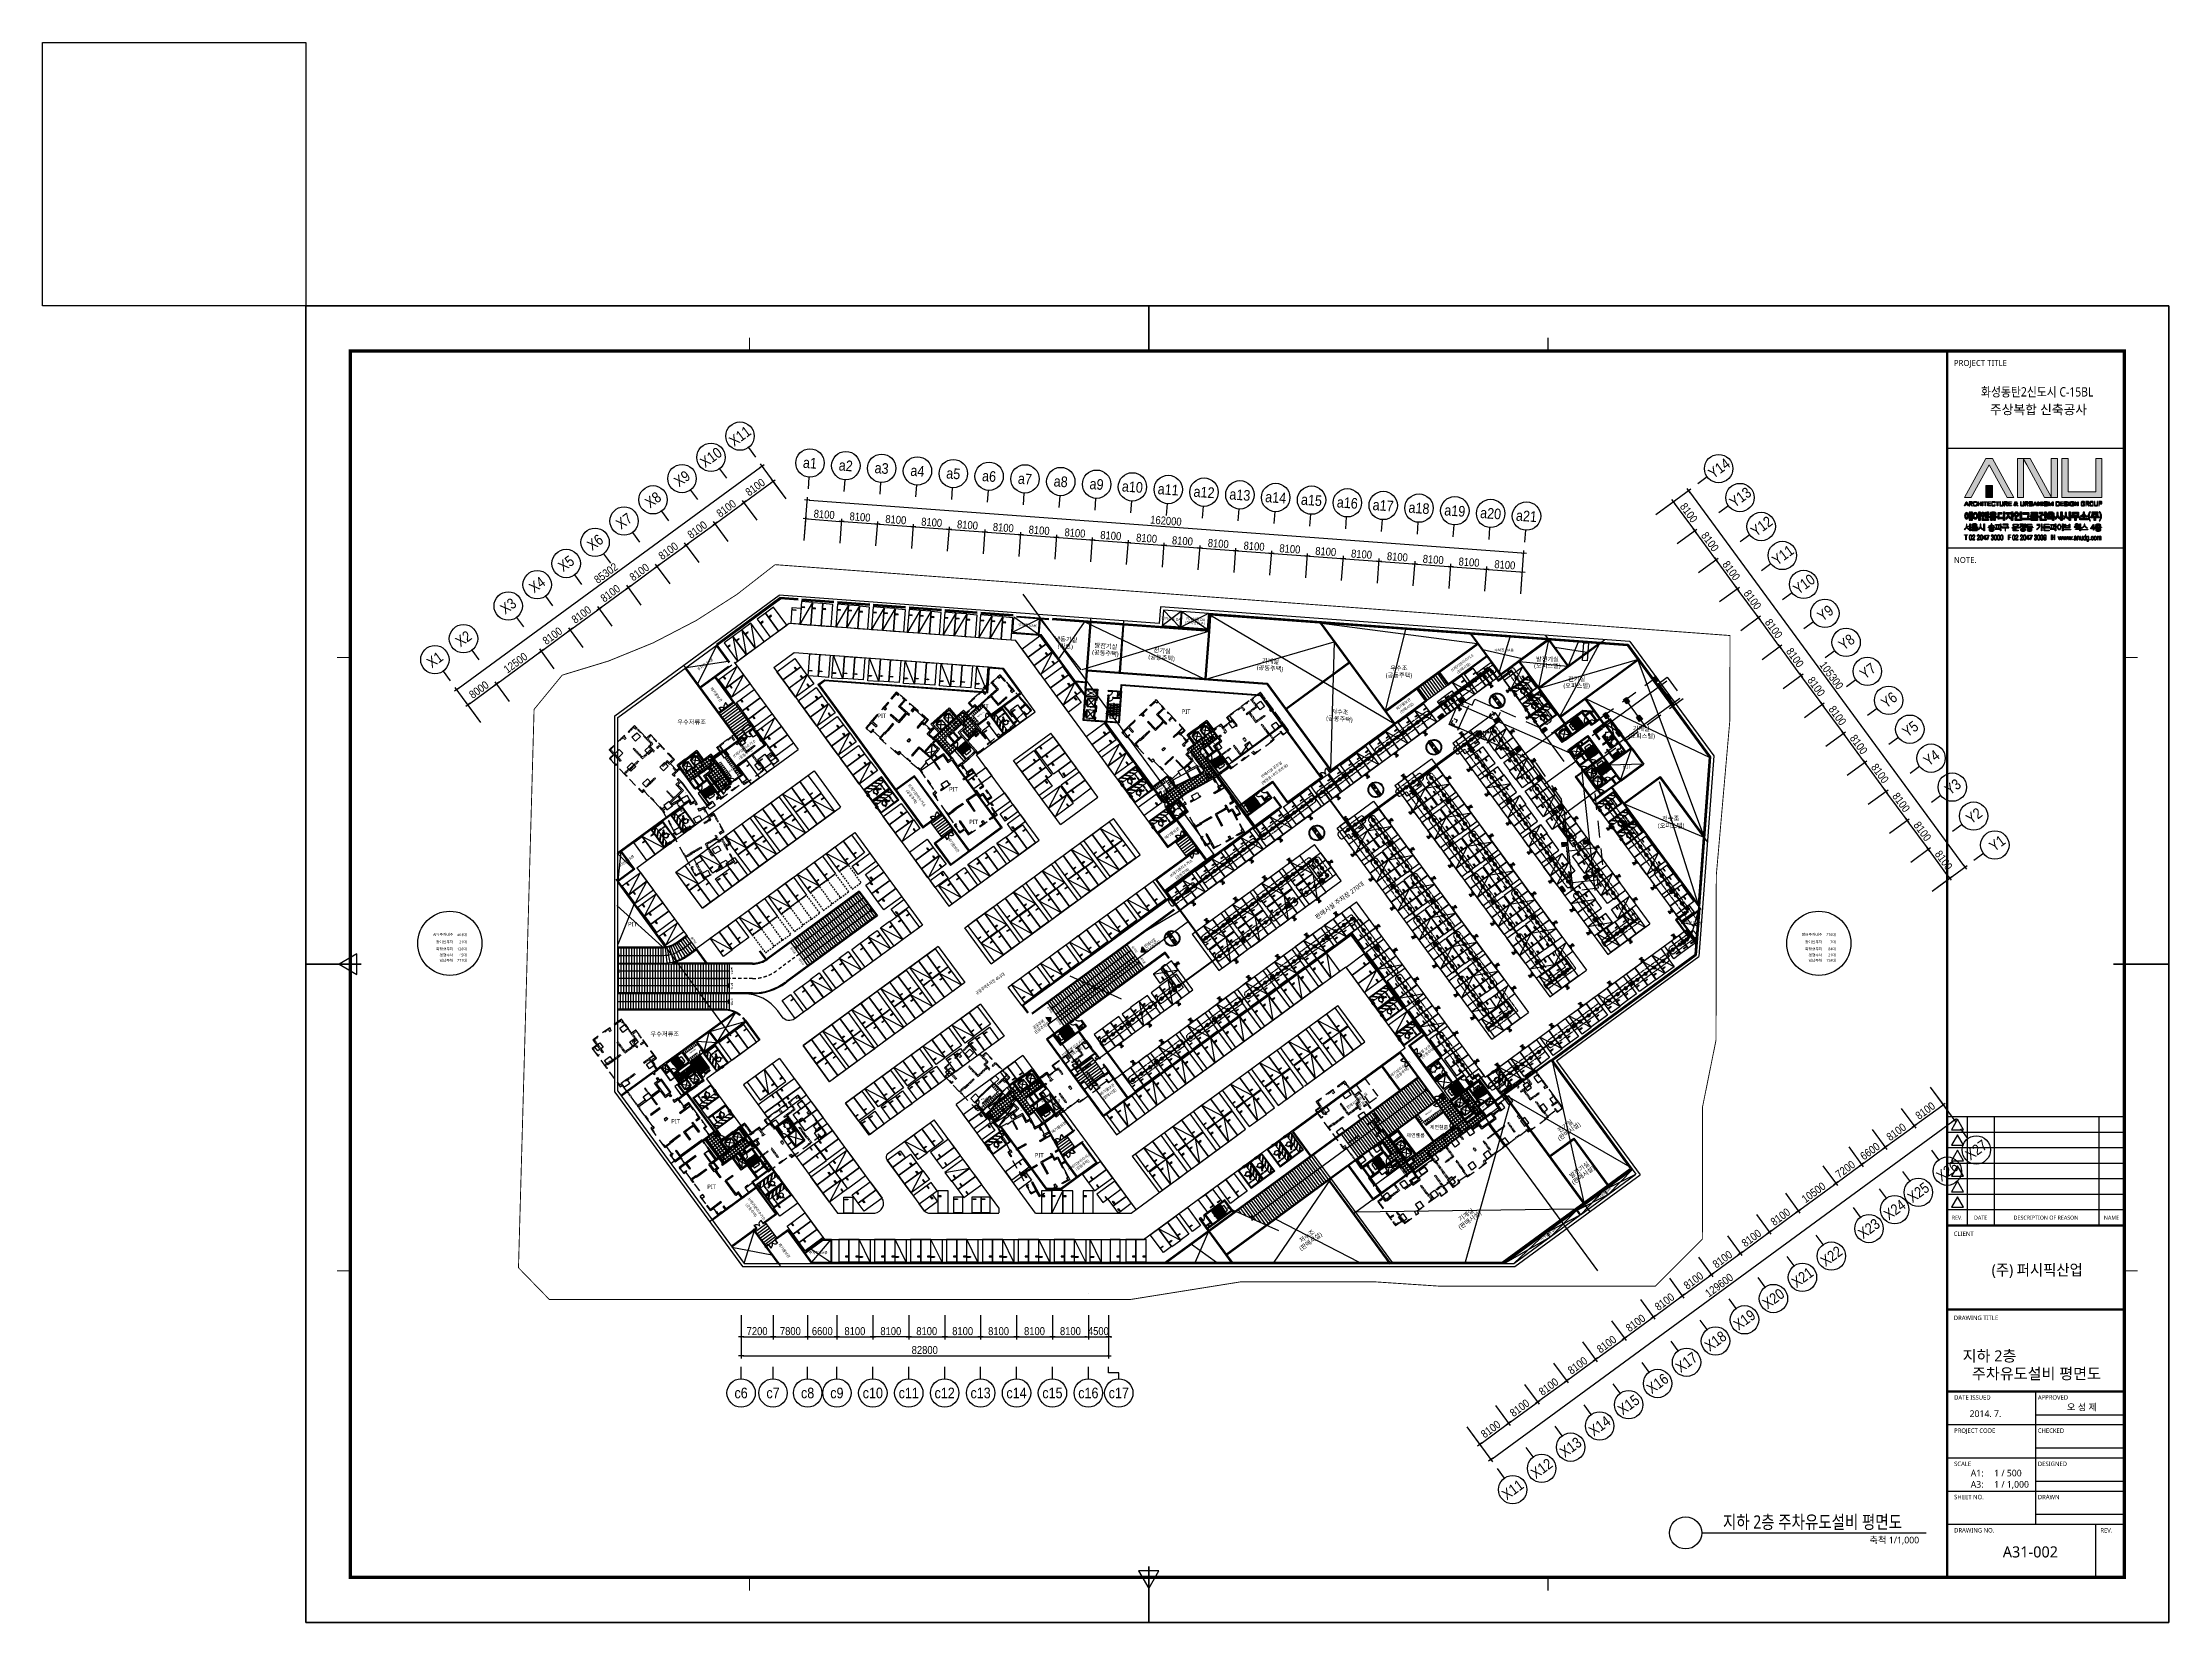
# Model space of a CAD drawing. Header units: millimetres. Extents: x 75184266 to 76346726, y -35850126 to -33679385.
# Drawn here: x 75184266 to 75663839, y -34721517 to -34365116 of the extents above; entities that cross this region are included whole.
import ezdxf
from ezdxf.enums import TextEntityAlignment as Align

# ---------------------------------------------------------------- set-up
doc = ezdxf.new("R2010")
doc.units = ezdxf.units.MM
doc.header["$LTSCALE"] = 50
doc.header["$MEASUREMENT"] = 0
doc.header["$PDMODE"] = 1
doc.header["$PDSIZE"] = -3
for name, pattern in [('-HID', [2.5, 1.5, -1]), ('ACAD_ISO10W100', [18.5, 12, -3, 0.5, -3]), ('CONTINOUS', [0]), ('HD', [2.5, 1.5, -1]), ('HID', [2.3, 1.5, -0.8]), ('HIDDEN', [0.375, 0.25, -0.125]), ('HIDDEN2', [0.1875, 0.125, -0.0625]), ('PHANTOM2', [1.25, 0.625, -0.125, 0.125, -0.125, 0.125, -0.125]), ('XR-지하3층$0$-HID', [2.5, 1.5, -1]), ('XR-지하3층$0$CENTER2', [1.125, 0.75, -0.125, 0.125, -0.125]), ('XR-지하3층$0$H', [1.3, 0.8, -0.5]), ('XR-지하3층$0$HD', [2.5, 1.5, -1]), ('XR-지하3층$0$HIDDEN', [0.375, 0.25, -0.125]), ('XR-지하3층$0$HIDDEN2', [0.1875, 0.125, -0.0625]), ('XR-지하3층$0$XR-지하3층$0$51A1코아(1층)-1$0$HID', [2.3, 1.5, -0.8]), ('단지배치도$0$PHANTOM2', [31.75, 15.875, -3.175, 3.175, -3.175, 3.175, -3.175])]:
    doc.linetypes.add(name, pattern=pattern)
doc.layers.get('0').update_dxf_attribs({"linetype": 'CONTINUOUS'})
doc.layers.get('Defpoints').update_dxf_attribs({"color": 51, "linetype": 'CONTINUOUS'})
for name, color, linetype, lineweight in [('1-주차면센서', 3, 'CONTINUOUS', 15), ('SD2', 4, 'CONTINUOUS', 0), ('XR-지하3층$0$E1', 4, 'CONTINUOUS', 13)]:
    doc.layers.add(name, color=color, linetype=linetype, lineweight=lineweight)
for name, color, linetype in [('2-주차안내등', 2, 'CONTINUOUS'), ('3-SIO', 1, 'CONTINUOUS'), ('84A-CORE(기준층)$0$AA-DOOR', 4, 'CONTINUOUS'), ('84A-CORE(기준층)$0$AA-STXM', 4, 'CONTINUOUS'), ('84A-CORE(기준층)$0$AA-STXS', 8, 'CONTINUOUS'), ('84A-CORE(기준층)$0$AZ-LEAD', 7, 'CONTINUOUS'), ('a-door', 6, 'CONTINUOUS'), ('AA-XXXX-TEX1', 3, 'CONTINUOUS'), ('AZ-LINE', 3, 'CONTINUOUS'), ('AZ-SYMB-1', 251, 'CONTINUOUS'), ('AZ-TEX2', 6, 'CONTINUOUS'), ('CON', 2, 'CONTINUOUS'), ('DK1', 6, 'CONTINUOUS'), ('DOOR', 7, 'CONTINUOUS'), ('E-SYM', 2, 'CONTINUOUS'), ('ELEV', 9, 'CONTINUOUS'), ('FINL', 6, 'CONTINUOUS'), ('HD', 7, 'CONTINUOUS'), ('open', 1, 'ACAD_ISO10W100'), ('PARKING', 7, 'CONTINUOUS'), ('PLAN-ALL-DOOR', 4, 'CONTINUOUS'), ('RACEWAY', 4, 'HIDDEN'), ('TEX1', 7, 'CONTINUOUS'), ('W1', 3, 'CONTINUOUS'), ('WAL', 3, 'CONTINUOUS'), ('XR-지하3층$0$0-L-FUR', 32, 'XR-지하3층$0$CENTER2'), ('XR-지하3층$0$1712-PL$0$DOOR', 4, 'CONTINUOUS'), ('XR-지하3층$0$1HIDDEN2', 1, 'XR-지하3층$0$HIDDEN2'), ('XR-지하3층$0$5', 5, 'CONTINUOUS'), ('XR-지하3층$0$a-door', 6, 'CONTINUOUS'), ('XR-지하3층$0$A-주차', 9, 'CONTINUOUS'), ('XR-지하3층$0$AA-AXIS-BUB1', 3, 'CONTINUOUS'), ('XR-지하3층$0$AA-XXXX-SYMB', 7, 'CONTINUOUS'), ('XR-지하3층$0$b-sor-1$0$wid', 4, 'CONTINUOUS'), ('XR-지하3층$0$CON', 2, 'CONTINUOUS'), ('XR-지하3층$0$hat', 8, 'CONTINUOUS'), ('XR-지하3층$0$str', 4, 'CONTINUOUS'), ('XR-지하3층$0$W1', 3, 'CONTINUOUS'), ('XR-지하3층$0$WAL', 3, 'CONTINUOUS'), ('XR-지하3층$0$XR-1F-PLAN$0$A-EQP1', 1, 'CONTINUOUS'), ('XR-지하3층$0$XR-1F-PLAN$0$A-FIN6', 6, 'CONTINUOUS'), ('XR-지하3층$0$XR-1F-PLAN$0$A-WAL3', 3, 'CONTINUOUS'), ('XR-지하3층$0$XR-지하3층$0$AA-DWXM-DOOR', 4, 'CONTINUOUS'), ('XR-지하3층$0$XR-지하3층$0$AA-XXXX-SYMB', 7, 'CONTINUOUS'), ('XR-지하3층$0$일반주차', 8, 'CONTINUOUS'), ('XR-지하3층$0$장애인', 11, 'CONTINUOUS'), ('XR-지하3층$0$확장형주차', 8, 'CONTINUOUS'), ('Y-TEX', 3, 'CONTINUOUS'), ('가는선', 5, 'CONTINUOUS'), ('유도관제-RECWAY', 4, 'CONTINOUS'), ('주차관제', 2, 'CONTINUOUS')]:
    doc.layers.add(name, color=color, linetype=linetype)
for name, color, linetype, plot in [('DEFPOINT', 142, 'CONTINUOUS', False), ('XR-기준층$0$XR-지하3층$0$DEFPOINT', 142, 'CONTINUOUS', False), ('XR-지하3층$0$XR-지하3층$0$DEFPOINT', 142, 'CONTINUOUS', False), ('건축', 8, 'CONTINUOUS', False)]:
    doc.layers.add(name, color=color, linetype=linetype, plot=plot)
doc.styles.add('1-1', font='malgun.ttf', dxfattribs={"width": 0.8})
doc.styles.add('ANU-TEXT 0', font='malgun.ttf', dxfattribs={"width": 0.8})
doc.styles.add('HY울릉도M', font='malgun.ttf')
doc.styles.add('TITLE-L', font='malgun.ttf', dxfattribs={"width": 0.8})
doc.styles.add('TITLE-S', font='malgun.ttf', dxfattribs={"width": 0.8})
doc.styles.add('XR-지하3층$0$20110829_평면도_면적조정$0$돋움', font='')
doc.styles.add('XR-지하3층$0$돋움', font='', dxfattribs={"width": 0.9})
doc.styles.add('XR-지하3층$0$맑은고딕', font='malgun.ttf')
doc.styles.add('XR-지하3층$0$울릉도m', font='malgun.ttf')
doc.styles.add('XR-지하3층$0$유형1', font='malgun.ttf')
doc.styles.add('돋움체', font='')
doc.styles.add('울릉도m', font='HYWULM.TTF')
doc.styles.get('XR-지하3층$0$20110829_평면도_면적조정$0$돋움').set_extended_font_data('Dotum')
doc.styles.get('XR-지하3층$0$돋움').set_extended_font_data('Dotum')
doc.styles.get('돋움체').set_extended_font_data('DotumChe')
doc.dimstyles.new('XR-지하3층$0$20110829_평면도_면적조정$0$std_style', dxfattribs={"dimscale": 400, "dimtxt": 3, "dimasz": 1, "dimexe": 1.5, "dimexo": 2, "dimgap": 1, "dimtad": 1, "dimtoh": 1, "dimdec": 0, "dimzin": 0, "dimdsep": 46, "dimtxsty": 'XR-지하3층$0$돋움', "dimblk": 'XR-지하3층$0$20110829_평면도_면적조정$0$01420DDOT01', "dimblk1": 'XR-지하3층$0$20110829_평면도_면적조정$0$01420DDOT01', "dimblk2": 'XR-지하3층$0$20110829_평면도_면적조정$0$01420DDOT01', "dimcen": 2.5, "dimdle": 8, "dimclrd": 256, "dimclre": 256, "dimclrt": 256, "dimadec": 0, "dimazin": 0, "dimtfac": 1, "dimtdec": 0, "dimtix": 1, "dimtmove": 2, "dimatfit": 3, "dimldrblk": 'XR-지하3층$0$20110829_평면도_면적조정$0$_ClosedBlank', "dimfxl": 1, "dimtolj": 1, "dimtzin": 0, "dimlwd": -1, "dimlwe": -1, "dimarcsym": 0})

msp = doc.modelspace()

# ---------------------------------------------------------------- texts
at = {"layer": 'AA-XXXX-TEX1', "style": 'ANU-TEXT 0', "width": 0.8}
msp.add_text('지하 2층 주차유도설비 평면도', height=3000, dxfattribs=at).set_placement((75563170.3, -34700355.5))
at = {"layer": 'AZ-TEX2', "color": 1, "style": 'TITLE-L', "width": 0.95}
msp.add_text('(주) 퍼시픽산업', height=2500, dxfattribs=at).set_placement((75634031.6, -34642093), align=Align.MIDDLE)
at = {"layer": 'AZ-TEX2', "color": 4, "style": 'TITLE-L'}
for s, p in [('지하 2층', (75629320.8, -34662627.8)), ('주차유도설비 평면도', (75648388.8, -34666631.8)), ('A31-002', (75638702.8, -34706844.7))]:
    msp.add_text(s, height=2500, dxfattribs=at).set_placement(p, align=Align.RIGHT)
at = {"layer": 'AZ-TEX2', "style": 'TITLE-L'}
for s, p in [('오 성 제 ', (75640718.7, -34673690.9)), ('2014. 7.', (75618775.9, -34675170.3)), ('A1:', (75619029.9, -34688567.8)), ('A1:', (75619032, -34688567.8)), ('1 / 500', (75624314.4, -34688567.8)), ('A3: ', (75619029.9, -34691105.7)), ('A3: ', (75619032, -34691105.7)), ('1 / 1,000', (75624314.4, -34691105.7))]:
    msp.add_text(s, height=1498.22, dxfattribs=at).set_placement(p)
at = {"layer": 'PARKING', "color": 2, "style": '돋움체'}
msp.add_text('C', height=421.2, rotation=36.246934, dxfattribs=at).set_placement((75446446.8, -34525840.4), align=Align.MIDDLE_CENTER)
at = {"layer": 'TEX1', "style": 'HY울릉도M'}
msp.add_text('축척 1/1,000', height=1500, dxfattribs=at).set_placement((75607395.2, -34703676.6), align=Align.RIGHT)
at = {"layer": '건축', "style": 'XR-지하3층$0$20110829_평면도_면적조정$0$돋움', "width": 0.9}
for s, rotation, p in [('X11', 36.246934, (75341522.3, -34453901.9)), ('X10', 36.246934, (75334989.8, -34458691.1)), ('X9', 36.246934, (75328457.4, -34463480.4)), ('a1', 355.758255, (75357310.3, -34459956.5)), ('a2', 355.758255, (75365388.1, -34460555.6)), ('a3', 355.758255, (75373465.9, -34461154.7)), ('a4', 355.758255, (75381543.7, -34461753.8)), ('a5', 355.758255, (75389621.5, -34462352.9)), ('a6', 355.758255, (75397699.4, -34462952)), ('Y14', 36.246935, (75562296.7, -34461156.8)), ('X8', 36.246934, (75321924.9, -34468269.6)), ('a7', 355.758255, (75405777.2, -34463551.1)), ('a8', 355.758255, (75413855, -34464150.3)), ('a9', 355.758255, (75421932.8, -34464749.4)), ('a10', 355.758255, (75430010.6, -34465348.5)), ('a11', 355.758255, (75438088.4, -34465947.6)), ('a12', 355.758255, (75446166.2, -34466546.7)), ('a13', 355.758255, (75454244, -34467145.8)), ('a14', 355.758255, (75462321.9, -34467745)), ('Y13', 36.246935, (75567086, -34467689.3)), ('X7', 36.246934, (75315392.5, -34473058.9)), ('a15', 355.758255, (75470399.7, -34468344.1)), ('a16', 355.758255, (75478477.5, -34468943.2)), ('a17', 355.758255, (75486555.3, -34469542.3)), ('a18', 355.758255, (75494633.1, -34470141.4)), ('a19', 355.758255, (75502710.9, -34470740.5)), ('a20', 355.758255, (75510788.7, -34471339.6)), ('a21', 355.758255, (75518866.5, -34471938.8)), ('X6', 36.246934, (75308860, -34477848.2)), ('Y12', 36.246935, (75571875.2, -34474221.7)), ('X5', 36.246934, (75302327.5, -34482637.4)), ('Y11', 36.246935, (75576664.5, -34480754.2)), ('X4', 36.246934, (75295795.1, -34487426.7)), ('Y10', 36.246935, (75581453.7, -34487286.7)), ('X3', 36.246934, (75289261, -34492217.1)), ('Y9', 36.246935, (75586243, -34493819.1)), ('X2', 36.246934, (75279180, -34499608)), ('Y8', 36.246935, (75591032.3, -34500351.6)), ('X1', 36.246934, (75272728.2, -34504338.1)), ('Y7', 36.246935, (75595821.5, -34506884)), ('Y6', 36.246935, (75600610.8, -34513416.5)), ('Y5', 36.246935, (75605397.7, -34519950.7)), ('Y4', 36.246935, (75610184.6, -34526484.9)), ('Y3', 36.246935, (75614995.1, -34533001.7)), ('Y2', 36.246935, (75619779.6, -34539537.6)), ('Y1', 36.246935, (75625008.5, -34545747.8)), ('X27', 36.246935, (75620276.7, -34614920.7)), ('X26', 36.246935, (75613744.2, -34619709.9)), ('X25', 36.246935, (75607211.8, -34624499.2)), ('X24', 36.246935, (75601890.6, -34628400.4)), ('X23', 36.246935, (75596084, -34632657.5)), ('X22', 36.246935, (75587614.4, -34638867)), ('X21', 36.246935, (75581081.9, -34643656.2)), ('X20', 36.246935, (75574549.5, -34648445.5)), ('X19', 36.246935, (75568017, -34653234.7)), ('X18', 36.246935, (75561484.6, -34658024)), ('X17', 36.246935, (75554952.1, -34662813.2)), ('X16', 36.246935, (75548419.6, -34667602.5)), ('X15', 36.246935, (75541887.2, -34672391.8)), ('X14', 36.246935, (75535356.3, -34677179.8)), ('X13', 36.246935, (75528823.9, -34681969.1)), ('X12', 36.246935, (75522291.4, -34686758.4)), ('X11', 36.246935, (75515759, -34691547.6))]:
    msp.add_text(s, height=2400, rotation=rotation, dxfattribs=at).set_placement(p, align=Align.MIDDLE_CENTER)
at = {"layer": '건축', "style": 'XR-지하3층$0$맑은고딕'}
for s, height, rotation, p in [('전기실용 DA', 600, 355.758206, (75438699.5, -34495115.4, 0)), ('(장비반입구)', 600, 355.758206, (75444123.6, -34496071.1, 0)), ('기계실용 DA', 600, 355.758206, (75444189.2, -34495185.9, 0)), ('냉동기실', 1000, 355.758206, (75415012.3, -34499711.1, 0)), ('(마트)', 1000, 355.758206, (75414901.3, -34501362.5, 0)), ('(공동주택)', 1000, 355.758206, (75423915.8, -34502888.3, 0)), ('발전기실', 1000, 355.758206, (75424026.8, -34501236.9, 0)), ('(공동주택)', 1000, 355.758206, (75436584.2, -34503929.3, 0)), ('전기실', 1000, 355.758206, (75436695.2, -34502277.9, 0)), ('기계실', 1000, 355.758206, (75461135.8, -34504633.9, 0)), ('(공동주택)', 1000, 355.758206, (75461024.8, -34506285.2, 0)), ('(공동주택)', 1000, 355.758206, (75476692.7, -34517715.5)), ('저수조', 1000, 355.758206, (75476803.7, -34516064.2)), ('판매시설 주차장 270대', 1000, 36.246935, (75476703.7, -34558614.8)), ('전기실', 1000, 36.246934, (75527577.6, -34609521.4)), ('(판매시설)', 1000, 36.246934, (75528459, -34610765.1)), ('발전기실', 1000, 36.246934, (75530757, -34619394.2)), ('(판매시설)', 1000, 36.246934, (75531638.3, -34620637.8)), ('기계실', 1000, 36.246934, (75505220.6, -34629526.8)), ('(판매시설)', 1000, 36.246934, (75506102, -34630770.5)), ('저수조', 1000, 36.246934, (75469320.2, -34634354.8)), ('(판매시설)', 1000, 36.246934, (75470201.6, -34635598.4))]:
    msp.add_text(s, height=height, rotation=rotation, dxfattribs=at).set_placement(p, align=Align.MIDDLE)
for s, height, rotation, p in [('주차장 EA용', 600, 355.758206, (75406385.5, -34496581.4)), ('쓰레기분리수거소', 600, 36.246933, (75504378.2, -34505030.8)), ('(판매시설)', 600, 36.246933, (75504661.3, -34506251.8)), ('폐기물보관', 600, 306.246934, (75336182.2, -34512199.5)), ('폐기물보관', 600, 36.246933, (75491101.3, -34514352.4)), ('(판매시설)', 600, 36.246933, (75491857.9, -34515248.1)), ('택배보관소', 300, 36.246934, (75395825.3, -34516728, 0)), ('쓰레기분리수거소', 600, 36.246933, (75342467.8, -34524403.6)), ('(공동주택)', 600, 36.246933, (75342751, -34525624.6)), ('택배보관소', 300, 36.246934, (75339388.2, -34529391.2, 0)), ('판매시설 공조실', 600, 36.246933, (75461356.1, -34529144.3)), ('(매장용+푸드코트용)', 600, 36.246933, (75462096.5, -34530154.2)), ('(공동주택)', 600, 306.246934, (75380221.2, -34535224.1)), ('쓰레기분리수거소', 600, 306.246934, (75381442.1, -34534940.9)), ('택배보관소', 300, 36.246934, (75436767, -34533261.5, 0)), ('폐기물보관', 600, 36.246933, (75438910, -34543468.3)), ('폐기물보관', 600, 306.246934, (75389652.7, -34546140.1)), ('쓰레기분리수거소', 600, 36.246933, (75440968.1, -34551391)), ('(공동주택)', 600, 36.246933, (75441251.3, -34552611.9)), ('쓰레기분리수거소', 600, 36.246933, (75416594.6, -34591847.2)), ('폐기물 보관소', 600, 36.246933, (75495841.3, -34592387.5)), ('택배보관소', 300, 36.246934, (75330914.1, -34592608.1)), ('(판매시설)', 600, 36.246933, (75417137.5, -34592877.6)), ('쓰레기분리수거소', 600, 36.246933, (75490140.3, -34596820.3)), ('(공동주택)', 600, 36.246933, (75490790.6, -34597545.9)), ('(공동주택)', 600, 36.246933, (75496670.4, -34593011.1)), ('폐기물보관', 600, 36.246933, (75424308.9, -34601298.2)), ('(판매시설)', 600, 36.246933, (75424851.9, -34602328.6)), ('택배보관소', 300, 14.997041, (75396760.3, -34603334.4)), ('판매시설 공조실', 600, 36.246933, (75480633.9, -34603806.2)), ('(매장용)', 600, 36.246933, (75481374.3, -34604816)), ('택배보관소', 300, 36.244984, (75496840.7, -34606457.8, 0)), ('폐기물보관', 600, 36.246933, (75413427.2, -34609800.1)), ('쓰레기분리수거소', 600, 36.246933, (75418077.6, -34617601.8)), ('(공동주택)', 600, 36.246933, (75418727.9, -34618327.4)), ('(공동주택)', 600, 306.246934, (75344043.7, -34628511.7, 0)), ('쓰레기분리수거소', 600, 306.246934, (75345264.6, -34628228.5, 0)), ('폐기물보관', 600, 306.246934, (75351520, -34637643.4, 0))]:
    msp.add_text(s, height=height, rotation=rotation, dxfattribs=at).set_placement(p, align=Align.MIDDLE_CENTER)
at = {"layer": '건축', "ltscale": 0.5, "style": 'XR-지하3층$0$맑은고딕'}
for s, rotation, p in [('주차장 EA용', 36.246933, (75333691.8, -34505386.6)), ('주차장 DA용', 359.999999, (75513806.3, -34502177, 0)), ('주차장 EA용', 36.246933, (75315899.4, -34549797.1, 0)), ('주차장 DA용', 359.999999, (75556044.1, -34563683, 0)), ('주차장 OA용', 359.999999, (75411615.7, -34603873.8, 0)), ('전기실용 DA', 36.246934, (75536070.1, -34624846.3, 0)), ('기계실용 DA', 36.246934, (75523695, -34633894.1, 0)), ('주차장 EA용', 359.999999, (75359172.6, -34638076.7, 0))]:
    msp.add_text(s, height=600, rotation=rotation, dxfattribs=at).set_placement(p, align=Align.MIDDLE_CENTER)
at = {"layer": '건축', "style": 'XR-지하3층$0$맑은고딕'}
for s, height, p in [('(오피스텔)', 1000, (75523566.2, -34505743.7)), ('발전기실', 1000, (75523577.4, -34504187.2)), ('(공동주택)', 1000, (75490110.6, -34507893.4, 0)), ('우수조', 1000, (75490099.2, -34506238.3, 0)), ('(오피스텔)', 1000, (75530169.2, -34510216.6)), ('전기실', 1000, (75530180.4, -34508660)), ('우수저류조', 1000, (75330625.3, -34518380.2)), ('기계실', 1000, (75544732, -34519860.3)), ('(오피스텔)', 1000, (75544841.8, -34521586.4)), ('(오피스텔)', 1000, (75551483.9, -34541790.9)), ('저수조', 1000, (75551374.2, -34540064.9)), ('우수저류조', 1000, (75324568.7, -34588745.3)), ('제연휀룸', 800, (75499153, -34609758, 0)), ('제연휀룸', 800, (75493875.1, -34611610.2, 0))]:
    msp.add_text(s, height=height, dxfattribs=at).set_placement(p, align=Align.MIDDLE)
for p in [(75396594.4, -34514817.1), (75373501.3, -34517002.4), (75442115.4, -34516049.8), (75541535, -34528411.1), (75389654.3, -34533557.2), (75394204.5, -34540927.5), (75317286.2, -34563973.4), (75327018.1, -34608454.2), (75408980.6, -34616120), (75335143.2, -34623240)]:
    msp.add_text('PIT', height=1000, dxfattribs=at).set_placement(p, align=Align.MIDDLE_CENTER)
at = {"layer": '건축', "style": 'ANU-TEXT 0', "text_generation_flag": 4, "width": 0.8}
for s, rotation, p in [('EPS/TPS', 216.265129, (75330920.8, -34531753.2, 0)), ('ST', 216.26513, (75331886.7, -34531044.6, 0)), ('PS', 216.265129, (75333614.1, -34529777.2, 0)), ('PS', 216.26513, (75329284.8, -34534320.7, 0)), ('PS', 216.26513, (75404924.4, -34606049.2)), ('EPS/TPS', 216.265129, (75406560.4, -34603481.7)), ('ST', 216.26513, (75407526.3, -34602773.1)), ('PS', 216.265129, (75409253.8, -34601505.7))]:
    msp.add_text(s, height=200, rotation=rotation, dxfattribs=at).set_placement(p, align=Align.MIDDLE)
at = {"layer": '건축', "style": 'ANU-TEXT 0', "width": 0.8}
for p in [(75333181.7, -34535477.5, 0), (75408821.4, -34607206)]:
    msp.add_text('A.V', height=200, rotation=36.26513, dxfattribs=at).set_placement(p, align=Align.MIDDLE)
at = {"layer": '건축', "ltscale": 0.5, "style": 'XR-지하3층$0$맑은고딕'}
for s, p in [('APT주차대수', (75276866.9, -34566632.5)), ('463대', (75279905.7, -34566695.2)), ('판매주차대수', (75585545.5, -34566632.5)), ('270대', (75588584.4, -34566695.2)), ('확장형주차', (75276866.9, -34569880)), ('장애인주차', (75276866.9, -34568313.6)), ('경형주차', (75276866.9, -34571267.3)), ('일반주차', (75276866.9, -34572483.5)), ('271대', (75279905.7, -34572483.5)), ('126대', (75279905.7, -34569880)), ('45대', (75279905.7, -34571267.3)), ('21대', (75279905.7, -34568313.6)), ('확장형주차', (75585545.5, -34569880)), ('장애인주차', (75585545.5, -34568313.6)), ('경형주차', (75585545.5, -34571267.3)), ('일반주차', (75585545.5, -34572483.5)), ('158대', (75588584.4, -34572483.5)), ('21대', (75588584.4, -34571267.3)), ('84대', (75588584.4, -34569880)), ('7대', (75588584.4, -34568313.6))]:
    msp.add_text(s, height=600, rotation=359.999999, dxfattribs=at).set_placement(p, align=Align.RIGHT)
at = {"layer": '건축', "style": 'XR-지하3층$0$유형1', "text_generation_flag": 6}
for s, rotation, p in [('올라감', 125.616281, (75330783.8, -34567810.7)), ('올라옴', 126.26514, (75353218.8, -34570181.7, -22527.2)), ('내려감', 126.26514, (75355052.6, -34572682, -22527.2)), ('올라감', 126.26514, (75430222.6, -34569860.6, -22527.2)), ('내려옴', 126.26514, (75432006.3, -34572350.7)), ('올라감', 90, (75339313.7, -34574582.1, -22527.2)), ('내려옴', 90, (75339313.7, -34577832.1, -22527.2)), ('내려옴', 90, (75339313.7, -34581459, -22527.2)), ('올라옴', 126.26514, (75411137.3, -34583525.1, -22527.2)), ('내려감', 126.26514, (75413074.5, -34586167.2, -22527.2))]:
    msp.add_text(s, height=450, rotation=rotation, dxfattribs=at).set_placement(p, align=Align.BOTTOM_CENTER)
at = {"layer": '건축', "style": 'XR-지하3층$0$울릉도m', "width": 0.8}
for s, p in [('판매시설', (75432975, -34569434.2)), ('B1F주차장', (75433363.2, -34570433.2)), ('공동주택주차장 463대', (75394996.8, -34579957.8)), ('공동주택', (75407864, -34587799.2)), ('B3F주차장', (75408252.2, -34588798.1))]:
    msp.add_text(s, height=720, rotation=35.638234, dxfattribs=at).set_placement(p)
at = {"layer": '건축', "style": '울릉도m', "text_generation_flag": 4, "width": 1.1}
for s, rotation, p in [('AV', 306.250674, (75506673.5, -34602569.3)), ('EPS', 216.250675, (75509177.1, -34605104.1)), ('ST', 216.250675, (75510509.5, -34604010)), ('TPS', 216.250675, (75506230.4, -34607656.5))]:
    msp.add_text(s, height=250, rotation=rotation, dxfattribs=at).set_placement(p, align=Align.MIDDLE_CENTER)
at = {"layer": '건축', "style": 'XR-지하3층$0$20110829_평면도_면적조정$0$돋움', "width": 0.9}
for s, p in [('c6', (75341775.4, -34669741.9)), ('c7', (75348975.6, -34669741.9)), ('c8', (75356775.6, -34669741.9)), ('c9', (75363375.6, -34669741.8)), ('c10', (75371475.6, -34669741.8)), ('c11', (75379575.6, -34669741.8)), ('c12', (75387675.6, -34669741.8)), ('c13', (75395775.6, -34669741.8)), ('c14', (75403875.6, -34669741.8)), ('c15', (75411975.6, -34669741.8)), ('c16', (75420075.6, -34669741.8)), ('c17', (75426926.8, -34669741.9))]:
    msp.add_text(s, height=2400, dxfattribs=at).set_placement(p, align=Align.MIDDLE_CENTER)

# ---------------------------------------------------------------- blocks, each defined once
blk = doc.blocks.new('XR-지하3층$0$확장형 주차')
at = {"layer": 'XR-지하3층$0$확장형주차', "color": 7}
for p, q in [((0, 3965), (800, 3965)), ((0, 3835), (800, 3835)), ((800, 3835), (800, 3965))]:
    blk.add_line(p, q, dxfattribs=at)
blk.add_lwpolyline([(2500, 5100), (0, 0)], dxfattribs=at)
blk.add_lwpolyline([(2500, 5091), (0, 5091), (0, -9), (2500, -9)], close=True, dxfattribs=at)
for centre in [(238, 3900), (613, 3900)]:
    blk.add_circle(centre, 17.5, dxfattribs=at)
blk = doc.blocks.new('XR-지하3층$0$일반형 주차')
at = {"layer": 'XR-지하3층$0$일반주차'}
for p, q in [((750, 3865), (0, 3865)), ((0, 3735), (750, 3735)), ((750, 3735), (750, 3865))]:
    blk.add_line(p, q, dxfattribs=at)
blk.add_lwpolyline([(2300, 5000), (0, 5000), (0, 0), (2300, 0)], close=True, dxfattribs=at)
for centre in [(238, 3800), (563, 3800)]:
    blk.add_circle(centre, 17.5, dxfattribs=at)
blk = doc.blocks.new('XR-지하3층$0$A$C73B52ADF')
at = {"layer": 'XR-지하3층$0$A-주차', "elevation": 0}
for points in [[(-2038, 2466), (-38, 2466), (-38, -1134), (-2038, -1134)], [(-1166, 2021), (-1166, 1871), (-1832, 1871), (-1832, 2021)]]:
    blk.add_lwpolyline(points, close=True, dxfattribs=at)
blk = doc.blocks.new('XR-지하3층$0$ARROWX')
blk.add_lwpolyline([(-0.2, -0.5), (-0.29, -0.46), (-0.11, 0), (-0.29, 0.46), (-0.2, 0.5), (0, 0)], close=True)
for points in [[(-0.2, 0.5), (-0.29, 0.46), (0, 0), (-0.11, 0)], [(0, 0), (-0.11, 0), (-0.2, -0.5), (-0.29, -0.46)]]:
    blk.add_solid(points)
blk = doc.blocks.new('XR-지하3층$0$장애인 주차')
at = {"layer": 'XR-지하3층$0$5', "ltscale": 4}
h = blk.add_hatch(color=7, dxfattribs=at)
h.dxf.hatch_style = 1
h.paths.add_polyline_path([(3842, -695), (4402, -695), (4402, -1115), (3842, -1115)])
h.paths.add_polyline_path([(3892, -1065), (4352, -1065), (4352, -745), (3892, -745)], flags=16)
h.paths.add_polyline_path([(3982, -990), (3988, -973), (4011, -981), (4046, -898), (4136, -898), (4137, -881), (4072, -881), (4072, -863), (4138, -863), (4142, -810, -3.7224701), (4161, -797), (4152, -916), (4058, -916), (4021, -1003)], flags=0)
h = blk.add_hatch(color=256, dxfattribs=at)
h.dxf.hatch_style = 1
h.paths.add_polyline_path([(4352, -1065), (4352, -745), (3892, -745), (3892, -1065)])
at = {"layer": 'XR-지하3층$0$hat'}
h = blk.add_hatch(color=7, dxfattribs=at)
edge = h.paths.add_edge_path()
edge.add_line((4161, -797), (4152, -916))
edge.add_line((4152, -916), (4058, -916))
edge.add_line((4058, -916), (4021, -1003))
edge.add_line((4021, -1003), (3982, -990))
edge.add_line((3982, -990), (3988, -973))
edge.add_line((3988, -973), (4011, -981))
edge.add_line((4011, -981), (4046, -898))
edge.add_line((4046, -898), (4136, -898))
edge.add_line((4136, -898), (4137, -881))
edge.add_line((4137, -881), (4072, -881))
edge.add_line((4072, -881), (4072, -863))
edge.add_line((4072, -863), (4138, -863))
edge.add_line((4138, -863), (4142, -810))
edge.add_arc((4140, -787), 22.8, -24.88273, 274.96983, ccw=False)
edge = h.paths.add_edge_path()
edge.add_line((4048, -981), (4058, -958))
edge.add_arc((4127, -942), 71.5, 192.8781, 416.16881)
edge.add_line((4167, -882), (4169, -863))
edge.add_arc((4127, -942), 89.2, 206.53502, 422.4866, ccw=False)
at = {"layer": 'XR-지하3층$0$장애인', "lineweight": 5, "true_color": 0xffffff}
blk.add_hatch(color=7, dxfattribs=at).paths.add_polyline_path([(2472, 3995), (2472, -1005), (3842, -1005), (3842, -805), (2672, -805), (2672, 3795), (5572, 3795), (5572, -805), (4402, -805), (4402, -1005), (5772, -1005), (5772, 3995)])
h = blk.add_hatch(color=7, dxfattribs=at)
h.paths.add_polyline_path([(3763, 2216, -1), (3463, 2216, -1)])
h.paths.add_polyline_path([(3992, 1503, -0.3430925), (3870, 1283), (3381, 1194), (3090, 708, -0.9316529), (2987, 770), (3330, 1379), (3639, 1415, 0.4460484), (3689, 1485), (3600, 1888, -0.5961441), (3699, 2009), (4214, 1851), (4443, 1569, -0.8833641), (4355, 1493), (4151, 1741), (3925, 1810)])
h.paths.add_polyline_path([(4053, 1393), (4055, 1528, -1.5265453), (3257, 820), (3348, 969, 1.6380561)])
h = blk.add_hatch(color=7, dxfattribs=at)
h.paths.add_polyline_path([(5572, 2795), (5572, 3078), (4855, 3795), (4572, 3795)])
h.paths.add_polyline_path([(4572, 3045), (4572, 2762), (5572, 1762), (5572, 2045)])
h.paths.add_polyline_path([(4572, 2012), (4572, 1729), (5572, 729), (5572, 1012)])
h.paths.add_polyline_path([(5572, -304), (5572, -21), (4572, 979), (4572, 696)])
h.paths.add_polyline_path([(4572, -54), (4572, -336), (5041, -805), (5323, -805)])
at = {"layer": 'XR-지하3층$0$1HIDDEN2', "color": 11}
for points in [[(4161, -797), (4152, -916), (4058, -916), (4021, -1003), (3982, -990), (3988, -973), (4011, -981), (4046, -898), (4136, -898), (4137, -881), (4072, -881), (4072, -863), (4138, -863), (4142, -810)], [(4167, -882), (4169, -863)]]:
    blk.add_lwpolyline(points, dxfattribs=at)
for centre, radius, start, end in [((4127, -942), 89.2, 206.53502, 62.4866), ((4127, -942), 71.5, 192.8781, 56.16881), ((4140, -787), 22.8, 335.11727, 274.96983)]:
    blk.add_arc(centre, radius, start, end, dxfattribs=at)
at = {"layer": 'XR-지하3층$0$5', "lineweight": 5}
for p, q in [((4572, 3795), (4572, -805)), ((5572, 2795), (4572, 3795)), ((5572, 2045), (4572, 3045)), ((5572, 1762), (4572, 2762)), ((5572, 1012), (4572, 2012)), ((5572, 729), (4572, 1729)), ((5572, -21), (4572, 979)), ((5572, -304), (4572, 696)), ((5572, 3078), (4855, 3795)), ((5323, -805), (4572, -54)), ((5041, -805), (4572, -336))]:
    blk.add_line(p, q, dxfattribs=at)
at = {"layer": 'XR-지하3층$0$5', "ltscale": 4}
for p, q in [((4165, -1005), (4165, -805)), ((4165, -805), (4165, -905))]:
    blk.add_line(p, q, dxfattribs=at)
at = {"layer": 'XR-지하3층$0$5', "lineweight": 5}
for points in [[(3842, -1005), (2472, -1005), (2472, 3995), (5772, 3995), (5772, -1005), (4402, -1005)], [(3842, -805), (2672, -805), (2672, 3795), (5572, 3795), (5572, -805), (4402, -805)]]:
    blk.add_lwpolyline(points, dxfattribs=at)
at = {"layer": 'XR-지하3층$0$5', "ltscale": 4}
for points in [[(3842, -695), (3842, -1115), (4402, -1115), (4402, -695)], [(3892, -745), (3892, -1065), (4352, -1065), (4352, -745)]]:
    blk.add_lwpolyline(points, close=True, dxfattribs=at)
at = {"layer": 'XR-지하3층$0$장애인', "color": 8, "lineweight": 5}
for p, q in [((3348, 969), (3257, 820)), ((3689, 1485), (3600, 1888, 0)), ((3699, 2009, 0), (4214, 1851, 0)), ((3925, 1810, 0), (4151, 1741, 0)), ((4055, 1528), (4053, 1393)), ((4151, 1741, 0), (4355, 1493, 0)), ((4214, 1851, 0), (4443, 1569, 0))]:
    blk.add_line(p, q, dxfattribs=at)
at = {"layer": 'XR-지하3층$0$장애인', "color": 7, "lineweight": 5}
for points in [[(3523, 2720), (2773, 2720), (2773, 2870), (3523, 2870)], [(4473, 2720), (3723, 2720), (3723, 2870), (4473, 2870)]]:
    blk.add_lwpolyline(points, close=True, dxfattribs=at)
at = {"layer": 'XR-지하3층$0$장애인', "color": 8, "lineweight": 5}
for points in [[(3094, 715, -1.0000021), (2987, 770), (3330, 1379), (3640, 1415)], [(3992, 1503, -0.3430925), (3870, 1283), (3381, 1194), (3094, 715)]]:
    blk.add_lwpolyline(points, format="xyb", dxfattribs=at)
at = {"layer": 'XR-지하3층$0$장애인', "color": 8, "lineweight": 5, "extrusion": (0.976964, 0.213404, 0), "elevation": 4221}
blk.add_lwpolyline([(617, 0), (931, 0)], dxfattribs=at)
at = {"layer": 'XR-지하3층$0$장애인', "color": 8, "lineweight": 5}
blk.add_circle((3613, 2216), 150, dxfattribs=at)
for centre, radius, start, end in [((3810, 1000), 582, 198.00599, 65.09494), ((3809, 1000), 462, 183.85247, 58.2396), ((3682, 1922, 0), 88.4, 79.11433, 202.31847), ((3632, 1473), 57.7, 276.27861, 12.43535), ((4394, 1537, 0), 58.8, 227.96553, 33.79043)]:
    blk.add_arc(centre, radius, start, end, dxfattribs=at)
blk = doc.blocks.new('XR-지하3층$0$1712-PL$0$FSD1000')
at = {"layer": 'XR-지하3층$0$1712-PL$0$DOOR', "color": 9}
for p, q in [((25, -101, 0), (865, -101, 0)), ((40, -146, 0), (850, -146, 0))]:
    blk.add_line(p, q, dxfattribs=at)
at = {"layer": 'XR-지하3층$0$1712-PL$0$DOOR', "elevation": 0}
for points in [[(25, 739), (25, -101), (70, -101), (70, 739)], [(-5, -251), (-5, -101), (25, -101), (25, -146), (40, -146), (40, -251)], [(895, -251), (895, -101), (865, -101), (865, -146), (850, -146), (850, -251)]]:
    blk.add_lwpolyline(points, close=True, dxfattribs=at)
at = {"layer": 'XR-지하3층$0$1712-PL$0$DOOR', "color": 9}
blk.add_arc((25, -101, 0), 840, 360, 86.92911, dxfattribs=at)
blk = doc.blocks.new('XR-지하3층$0$A$C5E3F3FAC')
at = {"layer": 'XR-지하3층$0$a-door'}
for p, q in [((90, 950), (50, 950)), ((50, 950), (50, 0)), ((50, 0), (90, 0)), ((90, 0), (90, 950)), ((1910, 950), (1950, 950)), ((1910, 0), (1910, 950)), ((1950, 0), (1910, 0)), ((1950, 950), (1950, 0))]:
    blk.add_line(p, q, dxfattribs=at)
at = {"layer": 'XR-지하3층$0$a-door', "color": 6}
for points in [[(0, 850), (0, 1050), (50, 1050), (50, 850)], [(2000, 850), (2000, 1050), (1950, 1050), (1950, 850)]]:
    blk.add_lwpolyline(points, close=True, dxfattribs=at)
at = {"layer": 'XR-지하3층$0$a-door', "color": 7}
for centre, start, end in [((-2, 999), 275.25016, 357.21379), ((2002, 999), 182.78621, 264.74984)]:
    blk.add_arc(centre, 1003, start, end, dxfattribs=at)
blk = doc.blocks.new('XR-지하3층$0$XR-1F-PLAN$0$좌변기')
at = {"layer": 'XR-지하3층$0$XR-1F-PLAN$0$A-EQP1'}
for points in [[(-544, 76), (-544, 111, 0.4142136), (-554, 121), (-672, 121, 0.4142136), (-682, 111), (-682, -319, 0.4142136), (-672, -329), (-554, -329, 0.4142136), (-544, -319), (-544, -284)], [(-544, 111, -0.0306362), (-266, 76, -0.0459768), (-84, 34, -0.0422743), (0, 0), (0, -104)], [(-534, -281, 0.0298669), (-268, -275, 0.0460727), (-88, -233, 0.0305041), (-29, -211, 0.2913025), (-24, -202), (-23, -105), (-24, -8, 0.2913025), (-29, 1, 0.0305041), (-88, 23, 0.0460727), (-268, 65, 0.0298876), (-534, 71)], [(-544, -319, 0.0306362), (-266, -284, 0.0459768), (-84, -242, 0.0422743), (0, -208), (0, -104)]]:
    blk.add_lwpolyline(points, format="xyb", dxfattribs=at)
blk.add_lwpolyline([(-502, -284), (-502, 76), (-682, 76), (-682, -284)], close=True, dxfattribs=at)
for points in [[(-667, 64, 0.3360878), (-682, 48), (-682, -256, 0.3693323), (-666, -273, 0.0149273), (-534, -281), (-534, 71, 0.0149679)], [(-496, 67, 0.4084311), (-504, 58), (-505, -105), (-504, -268, 0.4084311), (-496, -277, 0.0247229), (-268, -270, 0.0460514), (-89, -228, 0.0305185), (-31, -206, 0.2896446), (-29, -202), (-28, -105), (-29, -8, 0.2896446), (-31, -4, 0.0305185), (-89, 18, 0.0460514), (-268, 60, 0.0247229)]]:
    blk.add_lwpolyline(points, format="xyb", close=True, dxfattribs=at)
blk = doc.blocks.new('XR-지하3층$0$XR-1F-PLAN$0$A$C56F60109')
at = {"layer": 'Defpoints'}
blk.add_line((380, 375), (380, 0), dxfattribs=at)
at = {"layer": 'XR-지하3층$0$XR-1F-PLAN$0$A-EQP1'}
for p, q in [((0, 5), (0, 0)), ((10, 25), (50, 25)), ((10, 25), (10, 15)), ((10, 15), (50, 15)), ((15, 410), (15, 25)), ((45, 410), (45, 25)), ((50, 25), (50, 15)), ((60, 5), (60, 0)), ((618, 50), (143, 50)), ((350, 144), (412, 144)), ((380, 175), (380, 113)), ((700, 5), (700, 0)), ((750, 25), (710, 25)), ((710, 25), (710, 15)), ((750, 15), (710, 15)), ((715, 410), (715, 25)), ((745, 410), (745, 25)), ((750, 25), (750, 15)), ((760, 5), (760, 0))]:
    blk.add_line(p, q, dxfattribs=at)
blk.add_lwpolyline([(568, 375), (618, 325), (618, 0), (143, 0), (143, 325), (193, 375)], close=True, dxfattribs=at)
for points in [[(387, 66), (550, 66), (550, 288, 0.2728149), (544, 300, 0.0701454), (499, 317, 0.0326796), (447, 325, 0.0236712), (375, 328, 0.0236712), (303, 325, 0.0326796), (251, 317, 0.0701454), (207, 300, 0.2728149), (200, 288), (200, 66), (373, 66)], [(371, 17), (374, 87, -1), (386, 87), (389, 17, -0.4140454), (380, 8, -0.4140454), (371, 17)]]:
    blk.add_lwpolyline(points, format="xyb", dxfattribs=at)
for centre, radius in [((30, 249), 15), ((353, 34), 15.3), ((380, 144), 15), ((407, 34), 15.3), ((730, 249), 15)]:
    blk.add_circle(centre, radius, dxfattribs=at)
for centre, radius, start, end in [((10, 5), 10, 90, 180), ((30, 410), 15, 0, 180), ((50, 5), 10, 0, 90), ((710, 5), 10, 90, 180), ((730, 410), 15, 0, 180), ((750, 5), 10, 0, 90)]:
    blk.add_arc(centre, radius, start, end, dxfattribs=at)
blk = doc.blocks.new('XR-지하3층$0$XR-1F-PLAN$0$1LAVA01')
at = {"layer": 'XR-지하3층$0$XR-1F-PLAN$0$A-EQP1'}
for p, q in [((-29, -30), (29, -30)), ((-29, -58), (-26, -58)), ((-21, -63), (-14, -139)), ((-14, -139), (14, -139)), ((14, -139), (21, -63)), ((26, -58), (29, -58))]:
    blk.add_line(p, q, dxfattribs=at)
blk.add_lwpolyline([(-18, -100, 0.0644354), (-72, -112, 0.0917189), (-132, -146, 0.1035985), (-172, -198, 0.1139123), (-186, -258, 0.1139123), (-172, -317, 0.1035985), (-132, -369, 0.0917189), (-72, -403, 0.0847847), (0, -416, 0.0847847), (72, -403, 0.0917189), (132, -369, 0.1035985), (172, -317, 0.1139123), (186, -258, 0.1139123), (172, -198, 0.1035985), (132, -146, 0.0917189), (72, -112, 0.0644354), (18, -100, 0.0847847)], format="xyb", dxfattribs=at)
for centre, radius in [((0, -230), 230), ((0, -258), 15)]:
    blk.add_circle(centre, radius, dxfattribs=at)
for centre, radius, start, end in [((-50, -44), 25, 34.0558, 325.9442), ((-26, -63), 5, 5.39095, 90), ((26, -63), 5, 90, 174.60905), ((50, -44), 25, 214.0558, 145.9442)]:
    blk.add_arc(centre, radius, start, end, dxfattribs=at)
blk = doc.blocks.new('XR-지하3층$0$A$C0D98130B')
at = {"layer": 'XR-지하3층$0$W1', "ltscale": 0.5}
for p, q in [((-2370, 1630, 0), (271, 3567, 0)), ((-2370, 1630, 0), (-134, -1418, 0)), ((-2090, 1587, 0), (389, 3406, 0)), ((-2090, 1587, 0), (-91, -1139, 0)), ((-134, -1418, 0), (2507, 519, 0)), ((-91, -1139, 0), (2227, 562, 0)), ((1636, 1368, 0), (228, 3287, 0)), ((330, 3486, 0), (271, 3567, 0)), ((389, 3406, 0), (330, 3486, 0)), ((1797, 1487, 0), (389, 3406, 0)), ((929, 354, 0), (848, 294, 0)), ((1203, -189, 0), (848, 294, 0)), ((1284, -130, 0), (929, 354, 0)), ((1796, 1486, 0), (1635, 1368, 0)), ((2329, 761, 0), (2168, 643, 0)), ((2227, 562, 0), (2168, 643, 0)), ((2507, 519, 0), (2329, 761, 0))]:
    blk.add_line(p, q, dxfattribs=at)
at = {"layer": 'XR-지하3층$0$W1', "ltscale": 100}
blk.add_line((-294, -862, 0), (-91, -1139, 0), dxfattribs=at)
at = {"layer": 'XR-지하3층$0$XR-1F-PLAN$0$A-EQP1'}
for p, q in [((-1208, 435, 0), (-712, 799, 0)), ((-695, 775, 0), (-1191, 411, 0)), ((-695, 775, 0), (-712, 799, 0)), ((13, 1331, 0), (243, 1500, 0)), ((31, 1307, 0), (13, 1331, 0)), ((261, 1476, 0), (31, 1307, 0)), ((364, 1589, 0), (1086, 2118, 0)), ((1103, 2094, 0), (382, 1565, 0)), ((414, 1588, 0), (396, 1612, 0)), ((970, 1996, 0), (952, 2020, 0))]:
    blk.add_line(p, q, dxfattribs=at)
at = {"layer": 'XR-지하3층$0$XR-1F-PLAN$0$A-EQP1', "elevation": 0}
blk.add_lwpolyline([(-1432, 740), (-1065, 1009, -1), (-1041, 977), (-1408, 707)], format="xyb", dxfattribs=at)
for points in [[(-693, 805), (-269, 777), (-271, 747), (-695, 775)], [(-168, 1190), (-269, 777), (-239, 770), (-139, 1183)], [(416, 1618), (840, 1590), (838, 1561), (414, 1588)], [(941, 2003), (840, 1590), (869, 1583), (970, 1996)]]:
    blk.add_lwpolyline(points, close=True, dxfattribs=at)
at = {"layer": 'XR-지하3층$0$XR-1F-PLAN$0$A-EQP1', "linetype": 'Continuous', "elevation": 0}
blk.add_lwpolyline([(-91, -1139), (1203, -189), (878, 254), (-416, -695)], close=True, dxfattribs=at)
at = {"layer": 'XR-지하3층$0$XR-1F-PLAN$0$A-FIN6'}
for p, q in [((-84, -1097, 0), (-2066, 1604, 0)), ((-2061, 1546, 0), (-609, 2611, 0)), ((-585, 2629, 0), (-2036, 1564, 0)), ((237, 1458, 0), (-639, 2651, 0)), ((-84, -1097, 0), (2209, 586, 0)), ((382, 1565, 0), (237, 1458, 0))]:
    blk.add_line(p, q, dxfattribs=at)
at = {"layer": 'XR-지하3층$0$XR-1F-PLAN$0$A-WAL3', "ltscale": 5}
for p, q in [((243, 1500, 0), (-615, 2669, 0)), ((364, 1589, 0), (-494, 2758, 0)), ((364, 1589, 0), (243, 1500, 0))]:
    blk.add_line(p, q, dxfattribs=at)
at = {"rotation": 126.293795718509}
blk.add_blockref('XR-지하3층$0$1712-PL$0$FSD1000', (2083, 587, 0), dxfattribs=at)
at = {"layer": 'XR-지하3층$0$XR-1F-PLAN$0$A-EQP1', "xscale": -0.9999999999999996, "rotation": 216.2644652505396}
blk.add_blockref('XR-지하3층$0$XR-1F-PLAN$0$좌변기', (-1107, 1451, 0), dxfattribs=at)
at = {"layer": 'XR-지하3층$0$XR-1F-PLAN$0$A-EQP1', "extrusion": (0, 0, -1), "xscale": -1, "zscale": -1, "rotation": 143.734870406842}
blk.add_blockref('XR-지하3층$0$XR-1F-PLAN$0$A$C56F60109', (662, 2573, 0), dxfattribs=at)
at = {"layer": 'XR-지하3층$0$XR-1F-PLAN$0$A-EQP1', "rotation": 306.2657939504788}
blk.add_blockref('XR-지하3층$0$XR-1F-PLAN$0$좌변기', (401, 2568, 0), dxfattribs=at)
at = {"layer": 'XR-지하3층$0$XR-1F-PLAN$0$A-EQP1', "linetype": 'Continuous', "extrusion": (-4.95176e-11, -5.53307e-11, -1), "zscale": -0.9999999999999998, "rotation": 143.7348703911819}
for p in [(-840, -394, 0), (-253, -824, 0)]:
    blk.add_blockref('XR-지하3층$0$XR-1F-PLAN$0$1LAVA01', p, dxfattribs=at)
blk = doc.blocks.new('XR-지하3층$0$A$C704D163C')
at = {"layer": 'XR-지하3층$0$0-L-FUR', "linetype": 'Continuous'}
for p, q in [((0, 0), (-222, 0, 0)), ((0, -1060, 0), (-222, -1060, 0))]:
    blk.add_line(p, q, dxfattribs=at)
at = {"layer": 'XR-지하3층$0$0-L-FUR', "linetype": 'Continuous', "extrusion": (5.41769e-10, 1.28697e-08, 1)}
for p, q in [((-200, 0, 0), (0, 0)), ((0, 0), (0, -60, 0)), ((-200, -60, 0), (-200, 0, 0)), ((-100, -60, 0), (0, -60, 0))]:
    blk.add_line(p, q, dxfattribs=at)
at = {"layer": 'XR-지하3층$0$0-L-FUR', "color": 6, "linetype": 'Continuous', "extrusion": (5.41769e-10, 1.28697e-08, 1)}
blk.add_line((-100, -60, 0), (-1000, -60, 0), dxfattribs=at)
at = {"layer": 'XR-지하3층$0$0-L-FUR', "linetype": 'Continuous', "extrusion": (5.41769e-10, -1.16938e-08, 1)}
for p, q in [((-200, -1000, 0), (-200, -1060, 0)), ((-200, -1000, 0), (0, -1000, 0)), ((-200, -1060, 0), (0, -1060, 0)), ((0, -1060, 0), (0, -1000, 0))]:
    blk.add_line(p, q, dxfattribs=at)
at = {"layer": 'XR-지하3층$0$0-L-FUR', "color": 5, "linetype": 'Continuous', "extrusion": (5.41769e-10, 1.28697e-08, 1)}
blk.add_arc((-28, -30), 973, 181.75893, 265.75034, dxfattribs=at)
blk = doc.blocks.new('XR-지하3층$0$A$C7F731663')
at = {"layer": 'XR-지하3층$0$CON', "extrusion": (2.1973e-06, 2.1976e-06, 1)}
for p, q in [((1014, 3526, 0), (-3700, 69, 0)), ((971, 3247, 0), (-3581, -92, 0)), ((-3302, 113, 0), (-1765, -1984, 0)), ((2509, 1151, 0), (971, 3247, 0)), ((2788, 1108, 0), (1014, 3526, 0)), ((-4469, -495, 0), (-4792, -732, 0)), ((-4792, -732, 0), (-3017, -3151, 0)), ((-4351, -656, 0), (-4512, -775, 0)), ((-4512, -775, 0), (-2974, -2871, 0)), ((-3464, -6, 0), (-1926, -2102, 0)), ((-2786, -2113, 0), (-2490, -2516, 0)), ((-2705, -2054, 0), (-2410, -2457, 0))]:
    blk.add_line(p, q, dxfattribs=at)
at = {"layer": 'XR-지하3층$0$CON', "extrusion": (2.75612e-06, 1.43576e-06, 1), "elevation": 0}
for points in [[(-3581, -92), (-3700, 69)], [(-4351, -656), (-4469, -495)]]:
    blk.add_lwpolyline(points, dxfattribs=at)
at = {"layer": 'XR-지하3층$0$CON', "extrusion": (2.1973e-06, 2.1976e-06, 1), "elevation": 0}
for points in [[(2788, 1108), (-3017, -3151)], [(2509, 1151), (-2974, -2871)], [(-2281, -1619), (-3329, -2388)], [(-2222, -1699), (-3270, -2468)]]:
    blk.add_lwpolyline(points, dxfattribs=at)
at = {"layer": 'XR-지하3층$0$str', "color": 252, "extrusion": (2.1973e-06, 2.1976e-06, 1)}
for p, q in [((-2036, 1041, 0), (-1336, 86, 0)), ((-1819, 1201, 0), (-1118, 245, 0)), ((-1686, 563, 0), (-597, 1362, 0)), ((-1601, 1360, 0), (-900, 405, 0)), ((-1383, 1520, 0), (-682, 565, 0)), ((-1336, 86, 0), (624, 1523, 0)), ((665, 1466, 0), (-1294, 29, 0)), ((-1276, 5, 0), (-1294, 29, 0)), ((-1276, 5, 0), (683, 1442, 0)), ((-1259, -19, 0), (-1276, 5, 0)), ((-1259, -19, 0), (701, 1418, 0)), ((718, 1394, 0), (-1241, -43, 0)), ((-1200, -100, 0), (760, 1337, 0)), ((-1166, 1680, 0), (-465, 724, 0)), ((-1059, 165, 0), (-1076, 189, 0)), ((-1023, 116, 0), (-1041, 140, 0)), ((-281, -896, 0), (-982, 60, 0)), ((-948, 1840, 0), (-247, 884, 0)), ((-841, 324, 0), (-859, 348, 0)), ((-849, -578, 0), (1614, 1229, 0)), ((-806, 276, 0), (-823, 300, 0)), ((-63, -736, 0), (-764, 219, 0)), ((-730, 1999, 0), (-29, 1044, 0)), ((-623, 484, 0), (-641, 508, 0)), ((-588, 436, 0), (-606, 460, 0)), ((154, -576, 0), (-546, 379, 0)), ((-512, 2159, 0), (188, 1203, 0)), ((-406, 644, 0), (-423, 668, 0)), ((-370, 595, 0), (-388, 619, 0)), ((372, -417, 0), (-329, 539, 0)), ((-295, 2319, 0), (406, 1363, 0)), ((-188, 803, 0), (-206, 828, 0)), ((-152, 755, 0), (-170, 779, 0)), ((-162, 1681, 0), (777, 2370, 0)), ((590, -257, 0), (-111, 699, 0)), ((-77, 2478, 0), (624, 1523, 0)), ((30, 963, 0), (12, 987, 0)), ((65, 915, 0), (48, 939, 0)), ((808, -97, 0), (107, 858, 0)), ((248, 1123, 0), (230, 1147, 0)), ((283, 1074, 0), (265, 1099, 0)), ((1025, 62, 0), (324, 1018, 0)), ((465, 1282, 0), (447, 1307, 0)), ((501, 1234, 0), (483, 1258, 0)), ((1243, 222, 0), (542, 1178, 0)), ((683, 1442, 0), (665, 1466, 0)), ((701, 1418, 0), (683, 1442, 0)), ((718, 1394, 0), (701, 1418, 0)), ((1461, 382, 0), (760, 1337, 0)), ((1614, 1229, 0), (777, 2370, 0)), ((-1259, -19, 0), (-1241, -43, 0)), ((-1200, -100, 0), (-499, -1055, 0))]:
    blk.add_line(p, q, dxfattribs=at)
at = {"layer": 'XR-지하3층$0$str', "color": 252, "extrusion": (2.19665e-06, 2.19761e-06, 1), "elevation": 0}
for points in [[(-724, 1418), (-597, 1362), (-582, 1224), (-616, 1220), (-629, 1338), (-738, 1387)], [(-178, 1819), (-162, 1681), (-35, 1625), (-22, 1656), (-130, 1705), (-144, 1822)]]:
    blk.add_lwpolyline(points, close=True, dxfattribs=at)
blk.add_lwpolyline([(-622, 2512), (-394, 1573), (-326, 1567), (-434, 1476), (-366, 1470), (-154, 518)], dxfattribs=at)
at = {"layer": 'XR-지하3층$0$str', "color": 252, "extrusion": (2.1973e-06, 2.1976e-06, 1)}
for centre in [(-1686, 563, 0), (-1686, 563, 0), (-849, -578, 0), (-849, -578, 0)]:
    blk.add_circle(centre, 30, dxfattribs=at)
for centre, radius, start, end in [((-1268, -7, 0), 115, 126.26019, 306.26019), ((-1268, -7, 0), 45, 126.26019, 306.26019), ((692, 1430, 0), 45, 306.26019, 126.26019)]:
    blk.add_arc(centre, radius, start, end, dxfattribs=at)
at = {"layer": 'XR-지하3층$0$str', "color": 252}
blk.add_arc((692, 1430, 0), 115, 306.26019, 126.26019, dxfattribs=at)
at = {"color": 3, "extrusion": (-0.000109102, -7.81947e-05, -1), "xscale": -0.9000000000216765, "yscale": 0.9000000000216768, "zscale": -0.9000000000216765, "rotation": 233.7416829207151}
blk.add_blockref('XR-지하3층$0$A$C704D163C', (4469, -495, 1), dxfattribs=at)
blk = doc.blocks.new('XR-지하3층$0$XR-지하3층$0$점형블럭')
at = {"layer": 'XR-지하3층$0$XR-지하3층$0$AA-XXXX-SYMB', "color": 9, "ltscale": 5}
for p, q in [((300, 300), (0, 300)), ((0, 300), (0, 0)), ((300, 0), (0, 0)), ((300, 300), (300, 0))]:
    blk.add_line(p, q, dxfattribs=at)
at = {"layer": 'XR-지하3층$0$XR-지하3층$0$AA-XXXX-SYMB', "color": 9, "ltscale": 2}
for centre in [(30, 270), (30, 210), (30, 150), (30, 90), (30, 30), (90, 270), (90, 210), (90, 150), (90, 90), (90, 30), (150, 270), (150, 210), (150, 150), (150, 90), (150, 30), (210, 270), (210, 210), (210, 150), (210, 90), (210, 30), (270, 270), (270, 210), (270, 150), (270, 90), (270, 30)]:
    blk.add_circle(centre, 20, dxfattribs=at)
blk = doc.blocks.new('XR-지하3층$0$XR-지하3층$0$dsfdf')
at = {"layer": 'XR-지하3층$0$XR-지하3층$0$AA-DWXM-DOOR', "color": 8}
for p, q in [((415, -564), (2034, 628)), ((1185, 128), (416, -439)), ((1156, 82), (427, -455)), ((1160, 77), (431, -459)), ((1211, 91), (442, -475)), ((1922, 603), (1167, 47)), ((1949, 567), (1185, 4)), ((1934, 587), (1219, 61)), ((1937, 582), (1223, 56)), ((1920, 606), (2446, -108)), ((1927, 672), (2482, -81)), ((1936, 617), (2461, -96)), ((1941, 621), (2466, -93)), ((1986, 592), (2519, -131)), ((2003, 601), (2534, -120)), ((2008, 605), (2539, -116)), ((2022, 619), (2555, -105)), ((141, -697), (346, -546)), ((147, -705), (352, -554))]:
    blk.add_line(p, q, dxfattribs=at)
at = {"layer": 'XR-지하3층$0$XR-지하3층$0$AA-DWXM-DOOR'}
for p, q in [((1135, 88), (1144, 76)), ((1145, 97), (1136, 90)), ((1145, 95), (1137, 90)), ((1137, 88), (1142, 81)), ((1152, 88), (1143, 81)), ((1144, 80), (1147, 82)), ((1145, 81), (1144, 80)), ((1146, 78), (1144, 79)), ((1144, 79), (1146, 78)), ((1144, 76), (1146, 77)), ((1144, 76), (1146, 77)), ((1144, 76), (1144, 76)), ((1144, 75), (1144, 75)), ((1145, 98), (1185, 128)), ((1147, 95), (1145, 98)), ((1145, 97), (1147, 94)), ((1145, 95), (1147, 93)), ((1145, 81), (1147, 82)), ((1145, 74), (1151, 79)), ((1148, 77), (1145, 75)), ((1147, 95), (1148, 97)), ((1147, 94), (1148, 96)), ((1150, 95), (1147, 93)), ((1148, 80), (1147, 82)), ((1147, 82), (1148, 79)), ((1148, 96), (1149, 96)), ((1152, 86), (1148, 83)), ((1148, 83), (1150, 81)), ((1148, 77), (1151, 80)), ((1149, 97), (1152, 92)), ((1150, 80), (1149, 79)), ((1149, 69), (1155, 74)), ((1149, 68), (1149, 68)), ((1150, 80), (1150, 80)), ((1153, 71), (1150, 69)), ((1151, 68), (1150, 68)), ((1151, 99), (1185, 124)), ((1162, 84), (1151, 99)), ((1151, 68), (1152, 69)), ((1151, 68), (1152, 69)), ((1159, 56), (1151, 68)), ((1152, 88), (1158, 83)), ((1152, 86), (1156, 83)), ((1152, 80), (1152, 80)), ((1153, 92), (1153, 91)), ((1153, 92), (1153, 92)), ((1153, 91), (1159, 83)), ((1153, 71), (1156, 73)), ((1153, 69), (1153, 66)), ((1153, 67), (1153, 69)), ((1156, 69), (1154, 70)), ((1154, 66), (1157, 68)), ((1155, 67), (1154, 66)), ((1160, 57), (1154, 64)), ((1164, 72), (1155, 65)), ((1156, 72), (1155, 71)), ((1155, 70), (1157, 69)), ((1155, 67), (1157, 68)), ((1158, 46), (1155, 44)), ((1155, 44), (1158, 40)), ((1158, 82), (1156, 83)), ((1159, 82), (1156, 83)), ((1156, 83), (1158, 80)), ((1157, 73), (1156, 74)), ((1158, 70), (1156, 72)), ((1156, 72), (1156, 72)), ((1158, 45), (1157, 44)), ((1157, 44), (1158, 43)), ((1158, 83), (1158, 83)), ((1158, 80), (1158, 80)), ((1158, 80), (1158, 79)), ((1160, 77), (1158, 79)), ((1162, 72), (1158, 70)), ((1164, 48), (1158, 43)), ((1158, 46), (1158, 45)), ((1160, 42), (1158, 40)), ((1159, 41), (1174, 51)), ((1159, 48), (1164, 40)), ((1160, 41), (1159, 40)), ((1171, 22), (1159, 39)), ((1160, 80), (1161, 77)), ((1160, 79), (1161, 76)), ((1160, 40), (1161, 40)), ((1160, 39), (1161, 39)), ((1160, 39), (1160, 39)), ((1167, 72), (1161, 80)), ((1164, 72), (1161, 79)), ((1161, 79), (1161, 79)), ((1162, 72), (1161, 76)), ((1170, 62), (1161, 55)), ((1169, 62), (1161, 57)), ((1164, 50), (1161, 49)), ((1161, 48), (1162, 48)), ((1161, 39), (1167, 43)), ((1166, 43), (1161, 39)), ((1161, 42), (1161, 41)), ((1161, 41), (1161, 41)), ((1161, 40), (1161, 40)), ((1162, 83), (1162, 84)), ((1162, 83), (1163, 83)), ((1163, 49), (1162, 48)), ((1163, 83), (1174, 68)), ((1163, 49), (1164, 48)), ((1164, 50), (1167, 47)), ((1167, 46), (1164, 44)), ((1165, 44), (1164, 44)), ((1164, 44), (1165, 43)), ((1164, 37), (1169, 41)), ((1174, 24), (1164, 37)), ((1165, 50), (1177, 59)), ((1167, 47), (1165, 49)), ((1167, 47), (1165, 49)), ((1166, 44), (1165, 44)), ((1166, 44), (1165, 43)), ((1166, 44), (1166, 43)), ((1170, 67), (1167, 65)), ((1169, 63), (1167, 65)), ((1167, 44), (1167, 44)), ((1168, 71), (1168, 72)), ((1172, 66), (1168, 71)), ((1168, 71), (1168, 71)), ((1168, 47), (1183, 58)), ((1169, 48), (1168, 47)), ((1169, 65), (1171, 65)), ((1169, 65), (1170, 65)), ((1170, 62), (1169, 65)), ((1169, 64), (1171, 62)), ((1169, 56), (1177, 46)), ((1170, 65), (1171, 67)), ((1196, 64), (1170, 45)), ((1170, 44), (1170, 45)), ((1171, 62), (1206, 87)), ((1171, 22), (1185, 4)), ((1174, 68), (1201, 87)), ((1208, 77), (1174, 51)), ((1174, 24), (1185, 8)), ((1175, 62), (1185, 70)), ((1177, 59), (1175, 62)), ((1180, 63), (1184, 66)), ((1183, 60), (1180, 63)), ((1183, 60), (1182, 57)), ((1186, 69), (1184, 66)), ((1184, 62), (1186, 66)), ((1184, 62), (1185, 62)), ((1184, 4), (1185, 4)), ((1196, 108), (1185, 124)), ((1185, 70), (1186, 69)), ((1195, 69), (1185, 62)), ((1219, 33), (1185, 8)), ((1186, 128), (1212, 93)), ((1190, 69), (1186, 66)), ((1187, 72), (1188, 74)), ((1187, 72), (1190, 69)), ((1192, 86), (1200, 75)), ((1205, 82), (1193, 73)), ((1193, 73), (1195, 69)), ((1196, 108), (1206, 95)), ((1207, 49), (1196, 64)), ((1211, 91), (1197, 80)), ((1201, 67), (1199, 70)), ((1201, 67), (1199, 66)), ((1199, 66), (1202, 61)), ((1200, 87), (1201, 87)), ((1200, 69), (1209, 76)), ((1200, 69), (1202, 67)), ((1202, 67), (1200, 66)), ((1200, 64), (1203, 66)), ((1200, 66), (1200, 65)), ((1206, 95), (1201, 91)), ((1202, 69), (1209, 75)), ((1202, 69), (1203, 67)), ((1202, 60), (1202, 61)), ((1202, 60), (1203, 60)), ((1209, 93), (1203, 89)), ((1203, 88), (1204, 88)), ((1203, 85), (1206, 87)), ((1203, 85), (1205, 82)), ((1206, 81), (1203, 85)), ((1203, 60), (1209, 51)), ((1204, 89), (1209, 93)), ((1204, 88), (1205, 88)), ((1204, 88), (1204, 88)), ((1204, 87), (1205, 88)), ((1206, 88), (1205, 88)), ((1206, 84), (1212, 89)), ((1206, 88), (1206, 88)), ((1207, 83), (1206, 84)), ((1206, 81), (1209, 83)), ((1206, 60), (1216, 67)), ((1206, 60), (1209, 53)), ((1207, 83), (1208, 84)), ((1208, 49), (1207, 49)), ((1208, 59), (1212, 62)), ((1208, 59), (1209, 55)), ((1208, 49), (1208, 48)), ((1208, 48), (1219, 33)), ((1210, 92), (1209, 93)), ((1209, 91), (1210, 92)), ((1210, 92), (1209, 91)), ((1209, 90), (1209, 91)), ((1209, 91), (1209, 90)), ((1209, 83), (1209, 84)), ((1210, 53), (1209, 55)), ((1210, 52), (1209, 55)), ((1209, 52), (1209, 53)), ((1210, 93), (1210, 92)), ((1210, 90), (1212, 92)), ((1210, 90), (1211, 91)), ((1210, 74), (1216, 67)), ((1210, 55), (1212, 52)), ((1211, 76), (1220, 64)), ((1211, 50), (1214, 48)), ((1217, 40), (1211, 49)), ((1215, 88), (1212, 92)), ((1212, 87), (1213, 87)), ((1212, 86), (1212, 86)), ((1212, 62), (1214, 60)), ((1212, 52), (1212, 52)), ((1212, 52), (1212, 52)), ((1218, 44), (1212, 49)), ((1212, 49), (1212, 49)), ((1213, 88), (1213, 89)), ((1213, 86), (1215, 88)), ((1215, 64), (1213, 63)), ((1215, 61), (1213, 63)), ((1215, 49), (1213, 51)), ((1213, 49), (1215, 48)), ((1216, 65), (1214, 63)), ((1214, 63), (1216, 61)), ((1214, 60), (1215, 61)), ((1217, 61), (1214, 59)), ((1214, 60), (1214, 60)), ((1214, 58), (1214, 58)), ((1215, 64), (1216, 65)), ((1221, 62), (1215, 58)), ((1218, 46), (1215, 48)), ((1218, 63), (1217, 65)), ((1217, 65), (1217, 63)), ((1217, 61), (1220, 63)), ((1217, 40), (1217, 40)), ((1217, 40), (1218, 40)), ((1220, 64), (1218, 63)), ((1220, 64), (1218, 63)), ((1218, 44), (1227, 51)), ((1218, 46), (1222, 48)), ((1221, 35), (1218, 39)), ((1225, 57), (1219, 53)), ((1222, 54), (1219, 52)), ((1219, 51), (1219, 52)), ((1220, 64), (1220, 64)), ((1220, 51), (1222, 52)), ((1222, 49), (1220, 51)), ((1220, 51), (1220, 51)), ((1221, 64), (1221, 64)), ((1221, 37), (1223, 39)), ((1222, 36), (1221, 36)), ((1222, 54), (1225, 56)), ((1222, 52), (1223, 50)), ((1223, 50), (1222, 52)), ((1223, 37), (1222, 36)), ((1223, 37), (1222, 35)), ((1226, 52), (1223, 50)), ((1225, 51), (1223, 50)), ((1225, 35), (1223, 37)), ((1226, 55), (1224, 54)), ((1226, 55), (1224, 54)), ((1224, 54), (1226, 52)), ((1226, 52), (1224, 54)), ((1225, 37), (1224, 39)), ((1224, 37), (1226, 34)), ((1225, 51), (1226, 52)), ((1225, 35), (1234, 42)), ((1226, 57), (1226, 57)), ((1226, 55), (1226, 56)), ((1235, 44), (1226, 55)), ((1226, 37), (1233, 42)), ((1233, 44), (1228, 51)), ((1890, 647), (1925, 673)), ((1920, 606), (1890, 646)), ((1910, 657), (1894, 646)), ((1919, 612), (1894, 646)), ((1910, 657), (1923, 667)), ((1934, 623), (1919, 612)), ((1923, 608), (1920, 606)), ((1921, 610), (1926, 613)), ((1923, 608), (1921, 609)), ((1921, 606), (1924, 608)), ((1921, 606), (1928, 597)), ((1922, 609), (1922, 610)), ((1924, 608), (1922, 609)), ((1923, 667), (1927, 662)), ((1923, 611), (1925, 608)), ((1923, 606), (1925, 608)), ((1923, 606), (1928, 598)), ((1925, 671), (1925, 671)), ((1926, 671), (1925, 670)), ((1925, 670), (1929, 664)), ((1929, 665), (1925, 670)), ((1930, 676), (1926, 673)), ((1928, 671), (1926, 673)), ((1934, 673), (1926, 668)), ((1926, 671), (1927, 670)), ((1927, 670), (1926, 671)), ((1926, 614), (1926, 614)), ((1926, 614), (1926, 614)), ((1927, 673), (1929, 675)), ((1928, 671), (1927, 672)), ((1927, 672), (1938, 658)), ((1927, 670), (1927, 670)), ((1928, 670), (1927, 670)), ((1927, 614), (1935, 620)), ((1930, 674), (1929, 674)), ((1934, 667), (1929, 673)), ((1930, 667), (1929, 667)), ((1930, 665), (1929, 666)), ((1932, 674), (1930, 676)), ((1930, 675), (1939, 662)), ((1931, 673), (1930, 674)), ((1930, 667), (1930, 667)), ((1930, 665), (1930, 666)), ((1930, 664), (1930, 665)), ((1930, 665), (1930, 665)), ((1930, 613), (1935, 619)), ((1930, 613), (1937, 604)), ((1930, 596), (1942, 605)), ((1930, 598), (1937, 603)), ((1933, 664), (1931, 667)), ((1956, 632), (1931, 667)), ((1931, 661), (1931, 662)), ((1950, 635), (1931, 662)), ((1932, 673), (1932, 673)), ((1932, 613), (1934, 617)), ((1932, 613), (1935, 609)), ((1937, 667), (1933, 664)), ((1934, 670), (1934, 670)), ((1935, 668), (1934, 669)), ((1935, 668), (1934, 667)), ((1935, 623), (1934, 623)), ((1935, 619), (1934, 617)), ((1937, 667), (1935, 670)), ((1935, 624), (1950, 635)), ((1935, 623), (1935, 624)), ((1936, 620), (1935, 617)), ((1935, 619), (1935, 619)), ((1935, 617), (1938, 619)), ((1935, 609), (1937, 611)), ((1938, 609), (1936, 608)), ((1936, 608), (1939, 609)), ((1937, 606), (1936, 608)), ((1938, 605), (1936, 608)), ((1940, 657), (1937, 658)), ((1938, 611), (1937, 611)), ((1937, 606), (1938, 605)), ((1946, 629), (1938, 622)), ((1938, 622), (1941, 622)), ((1938, 619), (1938, 619)), ((1938, 619), (1938, 619)), ((1938, 613), (1938, 613)), ((1940, 609), (1938, 612)), ((1938, 611), (1939, 610)), ((1939, 662), (1942, 665)), ((1946, 625), (1939, 622)), ((1939, 622), (1939, 622)), ((1939, 622), (1941, 622)), ((1941, 621), (1939, 619)), ((1944, 607), (1939, 612)), ((1940, 607), (1939, 605)), ((1939, 605), (1940, 607)), ((1940, 657), (1943, 659)), ((1940, 609), (1943, 606)), ((1946, 623), (1941, 622)), ((1942, 605), (1941, 607)), ((1942, 605), (1941, 607)), ((1942, 665), (1950, 654)), ((1942, 605), (1942, 605)), ((1943, 659), (1946, 655)), ((1943, 605), (1943, 605)), ((1944, 618), (1944, 618)), ((1948, 610), (1944, 616)), ((1947, 614), (1945, 617)), ((1949, 654), (1946, 655)), ((1946, 629), (1946, 629)), ((1946, 629), (1947, 629)), ((1946, 625), (1953, 616)), ((1946, 623), (1948, 619)), ((1948, 619), (1946, 617)), ((1946, 617), (1947, 616)), ((1946, 617), (1946, 617)), ((1952, 633), (1947, 629)), ((1947, 614), (1949, 611)), ((1948, 616), (1949, 618)), ((1949, 618), (1948, 616)), ((1949, 654), (1950, 654)), ((1951, 615), (1949, 618)), ((1949, 614), (1951, 614)), ((1951, 614), (1949, 614)), ((1950, 612), (1949, 613)), ((1950, 612), (1949, 613)), ((1962, 620), (1950, 612)), ((1951, 616), (1950, 618)), ((1950, 612), (1950, 611)), ((1950, 610), (1950, 610)), ((1952, 631), (1951, 632)), ((1951, 631), (1953, 628)), ((1951, 616), (1952, 615)), ((1953, 630), (1952, 632)), ((1953, 630), (1956, 632)), ((1955, 632), (1953, 630)), ((1953, 630), (1953, 631)), ((1955, 630), (1953, 628)), ((1961, 621), (1953, 616)), ((1955, 630), (1961, 622)), ((1957, 631), (1956, 632)), ((1956, 631), (1962, 622)), ((1992, 659), (1957, 634)), ((1958, 633), (1958, 633)), ((1958, 632), (1958, 632)), ((1958, 631), (1958, 631)), ((1959, 633), (1963, 627)), ((1961, 627), (1961, 627)), ((1986, 592), (1961, 626)), ((1962, 634), (1991, 655)), ((1962, 634), (1966, 629)), ((1962, 627), (1962, 627)), ((1963, 627), (1963, 626)), ((1985, 599), (1965, 625)), ((1966, 625), (1965, 625)), ((1967, 645), (1969, 643)), ((1968, 648), (1969, 649)), ((1968, 647), (1969, 648)), ((1968, 633), (1988, 648)), ((1968, 647), (1969, 646)), ((1968, 633), (1974, 625)), ((1969, 643), (1990, 658)), ((1969, 646), (1975, 651)), ((1969, 648), (1969, 649)), ((1969, 621), (1974, 625)), ((1984, 601), (1969, 621)), ((1972, 615), (2004, 639)), ((1972, 623), (1987, 603)), ((1973, 651), (1974, 652)), ((1973, 652), (1974, 652)), ((1973, 651), (1973, 651)), ((2011, 735), (1974, 709)), ((1974, 709), (2034, 628)), ((1975, 652), (1975, 651)), ((1975, 617), (2001, 637)), ((1976, 644), (2002, 609)), ((1976, 643), (2000, 611)), ((1977, 653), (1981, 655)), ((1977, 653), (1977, 653)), ((2010, 731), (1978, 708)), ((1978, 708), (1997, 683)), ((1981, 656), (1986, 659)), ((1981, 655), (1981, 656)), ((1981, 655), (1981, 655)), ((1984, 601), (1995, 609)), ((2000, 610), (1985, 599)), ((1989, 594), (1986, 592)), ((1987, 596), (1992, 600)), ((1989, 595), (1987, 596)), ((1987, 593), (1989, 594)), ((1987, 592), (1994, 583)), ((1988, 648), (1994, 640)), ((1988, 595), (1988, 597)), ((1989, 594), (1988, 595)), ((1989, 658), (1990, 658)), ((1989, 597), (1991, 594)), ((1989, 592), (1991, 594)), ((1989, 592), (1994, 585)), ((1991, 655), (2016, 622)), ((1992, 659), (2022, 619)), ((1992, 601), (1993, 601)), ((1992, 601), (1992, 600)), ((1993, 611), (2001, 617)), ((1993, 611), (1995, 609)), ((1993, 601), (2001, 607)), ((1994, 640), (1999, 644)), ((1996, 600), (2001, 606)), ((1996, 600), (2003, 590)), ((1996, 583), (2007, 591)), ((1996, 584), (2003, 590)), ((2010, 693), (1997, 683)), ((1997, 680), (2003, 684)), ((1998, 679), (1997, 680)), ((1997, 678), (2011, 659)), ((1997, 678), (1998, 678)), ((1997, 678), (1998, 678)), ((1997, 642), (2012, 621)), ((1998, 600), (2000, 603)), ((1998, 600), (2000, 596)), ((1999, 678), (2001, 676)), ((1999, 644), (2014, 623)), ((2001, 610), (2000, 610)), ((2002, 606), (2000, 604)), ((2001, 605), (2000, 603)), ((2001, 677), (2002, 678)), ((2001, 677), (2001, 676)), ((2001, 675), (2001, 676)), ((2001, 611), (2016, 622)), ((2001, 617), (2003, 615)), ((2001, 610), (2001, 610)), ((2001, 606), (2001, 606)), ((2001, 603), (2003, 605)), ((2001, 596), (2003, 597)), ((2002, 675), (2009, 680)), ((2004, 680), (2002, 678)), ((2002, 678), (2002, 678)), ((2002, 678), (2003, 677)), ((2002, 674), (2005, 669)), ((2005, 599), (2002, 603)), ((2004, 595), (2002, 595)), ((2002, 595), (2004, 595)), ((2003, 593), (2002, 594)), ((2004, 591), (2002, 594)), ((2003, 684), (2005, 681)), ((2003, 678), (2007, 680)), ((2003, 677), (2007, 680)), ((2003, 615), (2014, 623)), ((2012, 615), (2003, 609)), ((2003, 599), (2004, 599)), ((2003, 597), (2003, 598)), ((2003, 597), (2004, 596)), ((2003, 593), (2004, 591)), ((2004, 685), (2011, 690)), ((2007, 680), (2004, 685)), ((2004, 608), (2005, 608)), ((2004, 608), (2007, 608)), ((2007, 608), (2004, 606)), ((2004, 606), (2004, 605)), ((2004, 606), (2004, 606)), ((2006, 595), (2004, 598)), ((2006, 593), (2004, 591)), ((2004, 591), (2006, 593)), ((2009, 665), (2005, 669)), ((2012, 611), (2005, 609)), ((2005, 608), (2007, 608)), ((2009, 593), (2005, 599)), ((2010, 602), (2006, 607)), ((2006, 595), (2008, 592)), ((2007, 592), (2006, 593)), ((2007, 592), (2006, 593)), ((2007, 681), (2007, 681)), ((2007, 681), (2007, 681)), ((2009, 681), (2007, 681)), ((2007, 680), (2007, 680)), ((2011, 610), (2007, 608)), ((2007, 592), (2008, 592)), ((2009, 665), (2017, 670)), ((2009, 591), (2009, 591)), ((2066, 656), (2010, 731)), ((2010, 664), (2010, 664)), ((2011, 663), (2010, 664)), ((2010, 663), (2012, 661)), ((2010, 604), (2010, 604)), ((2014, 597), (2010, 602)), ((2070, 655), (2011, 735)), ((2020, 681), (2011, 692)), ((2011, 690), (2019, 679)), ((2011, 663), (2012, 664)), ((2012, 660), (2011, 660)), ((2011, 659), (2012, 660)), ((2011, 610), (2014, 606)), ((2013, 600), (2011, 603)), ((2016, 668), (2012, 664)), ((2012, 665), (2016, 668)), ((2012, 664), (2012, 665)), ((2012, 664), (2012, 664)), ((2013, 659), (2012, 660)), ((2012, 615), (2012, 615)), ((2012, 615), (2012, 615)), ((2012, 611), (2019, 602)), ((2014, 606), (2012, 604)), ((2012, 604), (2013, 602)), ((2012, 604), (2012, 604)), ((2013, 664), (2015, 665)), ((2018, 663), (2013, 659)), ((2018, 619), (2013, 615)), ((2013, 602), (2015, 604)), ((2013, 600), (2015, 597)), ((2015, 604), (2014, 602)), ((2016, 603), (2015, 604)), ((2017, 601), (2015, 604)), ((2015, 600), (2017, 601)), ((2017, 601), (2015, 600)), ((2016, 598), (2015, 599)), ((2016, 598), (2015, 599)), ((2016, 668), (2016, 668)), ((2019, 664), (2016, 668)), ((2016, 658), (2029, 667)), ((2016, 666), (2018, 663)), ((2016, 658), (2034, 632)), ((2016, 617), (2018, 614)), ((2028, 607), (2016, 598)), ((2016, 603), (2017, 601)), ((2016, 598), (2016, 598)), ((2016, 596), (2016, 596)), ((2017, 670), (2017, 668)), ((2017, 668), (2017, 668)), ((2017, 668), (2017, 668)), ((2018, 618), (2017, 618)), ((2019, 617), (2018, 619)), ((2019, 616), (2018, 618)), ((2019, 679), (2026, 669)), ((2021, 618), (2019, 616)), ((2019, 616), (2022, 618)), ((2021, 616), (2019, 614)), ((2026, 607), (2019, 602)), ((2029, 669), (2020, 681)), ((2026, 669), (2020, 664)), ((2021, 618), (2028, 609)), ((2021, 616), (2027, 609)), ((2034, 632), (2066, 656)), ((2034, 628), (2070, 655)), ((114, -661), (320, -510)), ((174, -742), (379, -590)), ((320, -510), (356, -483)), ((343, -542), (320, -510)), ((346, -546), (320, -510)), ((324, -510), (355, -487)), ((342, -535), (324, -510)), ((379, -590), (352, -554)), ((355, -487), (374, -512)), ((379, -590), (355, -559)), ((356, -483), (415, -564)), ((372, -478), (357, -484)), ((373, -478), (357, -485)), ((373, -479), (357, -485)), ((374, -480), (358, -486)), ((373, -480), (358, -486)), ((374, -481), (358, -487)), ((374, -481), (359, -487)), ((369, -535), (360, -524)), ((361, -522), (374, -512)), ((380, -586), (361, -561)), ((370, -519), (363, -523)), ((363, -524), (371, -534)), ((369, -473), (416, -439)), ((378, -547), (369, -535)), ((371, -476), (370, -477)), ((370, -477), (371, -478)), ((376, -477), (370, -481)), ((373, -523), (370, -519)), ((371, -478), (371, -478)), ((376, -514), (371, -517)), ((371, -518), (373, -521)), ((371, -534), (378, -545)), ((372, -476), (375, -482)), ((372, -482), (372, -483)), ((380, -519), (372, -525)), ((372, -525), (373, -523)), ((373, -483), (373, -482)), ((377, -519), (373, -523)), ((378, -520), (373, -523)), ((373, -523), (373, -523)), ((373, -523), (373, -523)), ((373, -523), (373, -523)), ((374, -476), (378, -483)), ((375, -483), (374, -483)), ((374, -520), (377, -519)), ((375, -472), (412, -445)), ((380, -493), (375, -486)), ((377, -484), (376, -485)), ((377, -515), (376, -514)), ((378, -518), (377, -519)), ((377, -519), (377, -519)), ((377, -519), (378, -520)), ((379, -514), (378, -515)), ((379, -514), (378, -515)), ((378, -515), (380, -518)), ((378, -518), (379, -519)), ((390, -502), (379, -515)), ((379, -514), (392, -532)), ((380, -518), (379, -519)), ((392, -538), (379, -548)), ((379, -545), (385, -540)), ((415, -564), (379, -590)), ((380, -493), (385, -500)), ((390, -503), (380, -516)), ((390, -503), (380, -516)), ((388, -530), (380, -535)), ((380, -536), (382, -536)), ((411, -563), (380, -586)), ((391, -504), (381, -517)), ((391, -504), (381, -517)), ((392, -505), (381, -518)), ((381, -520), (384, -524)), ((392, -505), (382, -518)), ((382, -535), (387, -532)), ((386, -532), (382, -535)), ((382, -535), (382, -535)), ((385, -540), (382, -535)), ((382, -536), (382, -536)), ((382, -536), (382, -536)), ((388, -529), (384, -524)), ((384, -536), (387, -539)), ((387, -533), (385, -535)), ((388, -498), (386, -500)), ((387, -533), (387, -532)), ((387, -533), (387, -533)), ((387, -539), (392, -535)), ((388, -501), (388, -502)), ((394, -502), (388, -506)), ((388, -502), (388, -503)), ((388, -504), (388, -504)), ((388, -530), (388, -531)), ((389, -532), (388, -531)), ((388, -532), (388, -533)), ((395, -504), (389, -499)), ((394, -506), (389, -501)), ((389, -530), (391, -533)), ((391, -507), (391, -507)), ((391, -507), (391, -507)), ((392, -532), (391, -533)), ((392, -535), (391, -533)), ((391, -533), (392, -533)), ((393, -507), (392, -507)), ((392, -538), (411, -563)), ((394, -507), (393, -507)), ((396, -510), (442, -475)), ((399, -504), (436, -477)), ((413, -445), (425, -460)), ((415, -443), (419, -449)), ((418, -442), (416, -439)), ((416, -440), (418, -442)), ((418, -442), (416, -443)), ((417, -443), (416, -444)), ((417, -440), (426, -433)), ((418, -442), (417, -443)), ((417, -445), (420, -443)), ((418, -440), (426, -434)), ((418, -440), (420, -442)), ((419, -450), (419, -449)), ((419, -450), (420, -450)), ((420, -450), (426, -457)), ((423, -449), (432, -442)), ((423, -449), (426, -456)), ((425, -450), (429, -447)), ((425, -450), (426, -454)), ((436, -476), (425, -460)), ((426, -456), (426, -454)), ((427, -457), (426, -454)), ((426, -457), (426, -456)), ((427, -435), (432, -442)), ((427, -454), (429, -456)), ((428, -433), (436, -445)), ((428, -459), (431, -461)), ((433, -468), (428, -460)), ((429, -447), (431, -449)), ((429, -457), (429, -457)), ((429, -457), (429, -457)), ((435, -465), (429, -460)), ((429, -460), (429, -460)), ((429, -460), (431, -461)), ((433, -444), (430, -446)), ((432, -445), (430, -446)), ((432, -448), (430, -446)), ((430, -446), (432, -448)), ((430, -451), (430, -451)), ((431, -460), (430, -457)), ((431, -449), (432, -448)), ((434, -448), (431, -450)), ((431, -449), (431, -449)), ((435, -463), (431, -461)), ((432, -445), (433, -444)), ((438, -447), (432, -451)), ((433, -469), (433, -468)), ((433, -469), (434, -469)), ((434, -446), (434, -444)), ((434, -444), (434, -446)), ((434, -448), (437, -446)), ((438, -474), (434, -469)), ((436, -445), (435, -446)), ((436, -445), (435, -446)), ((435, -458), (435, -457)), ((435, -465), (444, -458)), ((435, -463), (439, -461)), ((436, -445), (437, -445)), ((441, -452), (436, -456)), ((439, -455), (436, -457)), ((437, -458), (438, -457)), ((439, -460), (437, -458)), ((437, -458), (437, -458)), ((437, -472), (440, -470)), ((438, -445), (438, -445)), ((439, -473), (438, -473)), ((439, -455), (442, -453)), ((439, -457), (440, -459)), ((440, -459), (439, -457)), ((440, -472), (439, -473)), ((440, -472), (439, -474)), ((443, -457), (440, -459)), ((442, -458), (440, -459)), ((442, -472), (440, -470)), ((442, -474), (440, -472)), ((440, -472), (442, -475)), ((443, -454), (441, -455)), ((443, -454), (441, -455)), ((441, -455), (443, -457)), ((443, -457), (441, -455)), ((442, -458), (443, -457)), ((442, -474), (451, -467)), ((442, -472), (450, -467)), ((443, -452), (443, -452)), ((443, -454), (443, -453)), ((452, -465), (443, -454)), ((450, -465), (445, -458)), ((2446, -107), (2439, -98)), ((2440, -96), (2451, -87)), ((2441, -96), (2448, -91)), ((2446, -105), (2441, -98)), ((2446, -107), (2449, -105)), ((2448, -106), (2446, -108)), ((2448, -106), (2446, -108)), ((2480, -155), (2446, -108)), ((2480, -155), (2446, -108)), ((2447, -105), (2449, -104)), ((2449, -93), (2454, -90)), ((2456, -100), (2449, -91)), ((2451, -106), (2449, -104)), ((2449, -105), (2449, -107)), ((2449, -106), (2449, -108)), ((2449, -106), (2449, -108)), ((2449, -107), (2451, -107)), ((2452, -89), (2450, -90)), ((2450, -90), (2453, -89)), ((2451, -92), (2450, -90)), ((2450, -90), (2452, -93)), ((2450, -108), (2455, -104)), ((2450, -108), (2455, -104)), ((2451, -92), (2452, -93)), ((2451, -110), (2467, -99)), ((2451, -110), (2467, -99)), ((2478, -149), (2451, -111)), ((2478, -149), (2451, -111)), ((2452, -86), (2452, -85)), ((2455, -89), (2452, -86)), ((2452, -87), (2453, -88)), ((2452, -87), (2453, -88)), ((2452, -87), (2452, -87)), ((2453, -86), (2458, -92)), ((2454, -91), (2453, -93)), ((2453, -93), (2454, -91)), ((2453, -95), (2456, -93)), ((2456, -99), (2453, -95)), ((2455, -89), (2457, -92)), ((2456, -93), (2455, -91)), ((2456, -93), (2456, -93)), ((2456, -99), (2460, -97)), ((2456, -103), (2464, -98)), ((2456, -100), (2463, -98)), ((2456, -103), (2464, -98)), ((2456, -104), (2456, -104)), ((2456, -104), (2456, -104)), ((2456, -104), (2456, -104)), ((2456, -104), (2456, -104)), ((2457, -93), (2457, -93)), ((2459, -81), (2458, -81)), ((2458, -82), (2463, -88)), ((2461, -84), (2459, -81)), ((2472, -72), (2460, -81)), ((2460, -81), (2461, -82)), ((2460, -81), (2461, -82)), ((2460, -81), (2460, -81)), ((2460, -97), (2463, -95)), ((2460, -97), (2463, -95)), ((2462, -97), (2460, -97)), ((2461, -84), (2463, -87)), ((2463, -97), (2461, -97)), ((2463, -97), (2461, -97)), ((2462, -82), (2463, -80)), ((2463, -81), (2462, -83)), ((2462, -84), (2466, -81)), ((2463, -81), (2466, -83)), ((2463, -84), (2466, -84)), ((2465, -84), (2463, -84)), ((2464, -86), (2463, -85)), ((2464, -95), (2463, -95)), ((2464, -95), (2463, -95)), ((2463, -97), (2463, -97)), ((2465, -82), (2464, -80)), ((2467, -85), (2464, -87)), ((2464, -86), (2464, -87)), ((2464, -88), (2464, -88)), ((2467, -92), (2464, -94)), ((2467, -92), (2464, -94)), ((2464, -95), (2464, -94)), ((2464, -95), (2464, -94)), ((2472, -74), (2465, -79)), ((2471, -89), (2465, -80)), ((2465, -82), (2466, -83)), ((2466, -94), (2467, -92)), ((2466, -95), (2467, -93)), ((2466, -95), (2467, -93)), ((2466, -95), (2466, -95)), ((2470, -89), (2467, -85)), ((2482, -87), (2467, -99)), ((2482, -87), (2467, -99)), ((2471, -89), (2467, -95)), ((2470, -89), (2467, -92)), ((2474, -90), (2467, -96)), ((2474, -90), (2467, -96)), ((2479, -81), (2473, -74)), ((2481, -81), (2474, -72)), ((2475, -90), (2474, -90)), ((2475, -90), (2474, -90)), ((2481, -86), (2475, -89)), ((2481, -86), (2475, -89)), ((2475, -90), (2475, -90)), ((2475, -90), (2475, -90)), ((2479, -81), (2477, -83)), ((2479, -86), (2477, -83)), ((2481, -82), (2478, -84)), ((2478, -84), (2480, -84)), ((2479, -83), (2481, -81)), ((2479, -83), (2481, -81)), ((2479, -84), (2481, -85)), ((2479, -84), (2481, -85)), ((2480, -84), (2479, -86)), ((2516, -128), (2482, -81)), ((2516, -128), (2482, -81)), ((2482, -149), (2489, -146)), ((2482, -149), (2489, -146)), ((2511, -125), (2483, -88)), ((2511, -125), (2483, -88)), ((2483, -152), (2489, -149)), ((2483, -152), (2489, -149)), ((2483, -152), (2483, -153)), ((2483, -152), (2483, -153)), ((2484, -147), (2488, -153)), ((2484, -147), (2488, -153)), ((2484, -153), (2484, -153)), ((2484, -153), (2484, -153)), ((2485, -153), (2485, -153)), ((2485, -153), (2485, -153)), ((2489, -149), (2490, -150)), ((2489, -149), (2490, -150)), ((2490, -150), (2489, -151)), ((2490, -150), (2489, -151)), ((2489, -151), (2489, -152)), ((2489, -151), (2489, -152)), ((2491, -146), (2492, -148)), ((2491, -146), (2492, -148)), ((2499, -143), (2493, -148)), ((2499, -143), (2493, -148)), ((2499, -143), (2506, -138)), ((2499, -143), (2506, -138)), ((2511, -129), (2505, -134)), ((2511, -129), (2505, -134)), ((2505, -136), (2506, -137)), ((2505, -136), (2506, -137)), ((2508, -129), (2512, -135)), ((2508, -129), (2512, -135)), ((2513, -130), (2508, -135)), ((2513, -130), (2508, -135)), ((2508, -135), (2509, -136)), ((2508, -135), (2509, -136)), ((2509, -136), (2510, -135)), ((2509, -136), (2510, -135)), ((2510, -135), (2510, -136)), ((2510, -135), (2510, -136)), ((2519, -130), (2512, -121)), ((2513, -119), (2524, -111)), ((2513, -130), (2514, -131)), ((2513, -130), (2514, -131)), ((2514, -131), (2513, -132)), ((2514, -131), (2513, -132)), ((2513, -132), (2513, -132)), ((2513, -132), (2513, -132)), ((2513, -132), (2513, -132)), ((2513, -132), (2513, -132)), ((2514, -120), (2521, -115)), ((2519, -129), (2514, -121)), ((2518, -145), (2519, -144)), ((2518, -145), (2519, -144)), ((2526, -156), (2518, -145)), ((2526, -156), (2518, -145)), ((2521, -129), (2519, -131)), ((2521, -129), (2519, -131)), ((2519, -131), (2522, -129)), ((2519, -131), (2544, -166)), ((2519, -131), (2544, -166)), ((2519, -144), (2523, -146)), ((2519, -144), (2523, -146)), ((2520, -129), (2522, -127)), ((2522, -117), (2527, -113)), ((2529, -124), (2522, -115)), ((2524, -130), (2522, -127)), ((2522, -129), (2522, -131)), ((2522, -129), (2522, -130)), ((2522, -129), (2522, -131)), ((2522, -130), (2524, -131)), ((2525, -113), (2523, -113)), ((2523, -113), (2526, -113)), ((2524, -115), (2523, -114)), ((2523, -114), (2525, -117)), ((2523, -132), (2528, -128)), ((2523, -132), (2528, -128)), ((2525, -150), (2523, -146)), ((2525, -150), (2523, -146)), ((2524, -115), (2525, -117)), ((2525, -109), (2525, -109)), ((2528, -113), (2525, -110)), ((2525, -111), (2525, -110)), ((2525, -111), (2526, -112)), ((2525, -111), (2526, -112)), ((2540, -123), (2525, -134)), ((2540, -123), (2525, -134)), ((2525, -134), (2544, -161)), ((2525, -134), (2544, -161)), ((2529, -148), (2525, -150)), ((2529, -148), (2525, -150)), ((2526, -109), (2531, -115)), ((2527, -115), (2526, -117)), ((2526, -117), (2527, -115)), ((2526, -118), (2529, -116)), ((2529, -122), (2526, -118)), ((2530, -153), (2526, -156)), ((2530, -153), (2526, -156)), ((2528, -113), (2530, -116)), ((2529, -116), (2528, -115)), ((2528, -128), (2528, -128)), ((2528, -128), (2528, -128)), ((2528, -128), (2528, -128)), ((2528, -128), (2528, -128)), ((2529, -116), (2529, -116)), ((2529, -128), (2537, -121)), ((2529, -128), (2537, -121)), ((2529, -124), (2536, -121)), ((2529, -122), (2533, -121)), ((2529, -148), (2531, -148)), ((2529, -148), (2531, -148)), ((2530, -117), (2530, -117)), ((2539, -165), (2530, -153)), ((2539, -165), (2530, -153)), ((2532, -104), (2531, -104)), ((2532, -104), (2531, -104)), ((2531, -106), (2536, -111)), ((2531, -106), (2536, -111)), ((2534, -108), (2532, -105)), ((2534, -108), (2532, -105)), ((2545, -95), (2533, -104)), ((2533, -104), (2534, -106)), ((2533, -104), (2533, -104)), ((2533, -104), (2534, -106)), ((2533, -104), (2534, -106)), ((2533, -104), (2533, -104)), ((2535, -121), (2533, -121)), ((2534, -108), (2536, -111)), ((2534, -108), (2536, -111)), ((2534, -120), (2536, -118)), ((2534, -120), (2536, -118)), ((2537, -121), (2534, -121)), ((2537, -121), (2534, -121)), ((2536, -104), (2535, -106)), ((2535, -106), (2536, -104)), ((2536, -104), (2535, -106)), ((2535, -107), (2539, -104)), ((2536, -104), (2539, -107)), ((2536, -104), (2539, -107)), ((2538, -107), (2536, -108)), ((2536, -108), (2539, -107)), ((2538, -107), (2536, -108)), ((2537, -110), (2536, -109)), ((2537, -118), (2536, -118)), ((2537, -118), (2536, -118)), ((2536, -121), (2536, -121)), ((2538, -105), (2537, -104)), ((2540, -108), (2537, -110)), ((2537, -110), (2537, -110)), ((2537, -110), (2537, -110)), ((2537, -112), (2537, -112)), ((2537, -112), (2537, -112)), ((2540, -116), (2537, -118)), ((2540, -116), (2537, -118)), ((2537, -118), (2537, -118)), ((2537, -118), (2537, -118)), ((2548, -171), (2537, -157)), ((2548, -171), (2537, -157)), ((2545, -97), (2538, -102)), ((2545, -112), (2538, -103)), ((2538, -105), (2539, -107)), ((2538, -166), (2542, -163)), ((2538, -166), (2542, -163)), ((2538, -166), (2540, -169)), ((2538, -166), (2540, -169)), ((2539, -119), (2540, -116)), ((2539, -118), (2540, -116)), ((2539, -119), (2540, -116)), ((2540, -118), (2539, -118)), ((2542, -163), (2539, -165)), ((2542, -163), (2539, -165)), ((2543, -112), (2540, -108)), ((2545, -112), (2540, -118)), ((2543, -112), (2540, -116)), ((2548, -113), (2540, -119)), ((2548, -113), (2540, -119)), ((2540, -122), (2540, -122)), ((2540, -122), (2540, -123)), ((2540, -122), (2540, -122)), ((2540, -122), (2540, -123)), ((2540, -167), (2541, -166)), ((2540, -172), (2548, -166)), ((2540, -167), (2541, -166)), ((2540, -172), (2548, -166)), ((2540, -167), (2541, -168)), ((2540, -167), (2541, -168)), ((2540, -169), (2541, -169)), ((2540, -169), (2541, -169)), ((2541, -122), (2556, -111)), ((2541, -122), (2556, -111)), ((2541, -166), (2546, -172)), ((2541, -166), (2546, -172)), ((2542, -163), (2544, -166)), ((2542, -163), (2544, -166)), ((2543, -172), (2544, -173)), ((2543, -172), (2543, -172)), ((2543, -172), (2544, -173)), ((2543, -172), (2543, -172)), ((2543, -173), (2544, -175)), ((2543, -173), (2544, -175)), ((2544, -160), (2544, -161)), ((2544, -160), (2544, -161)), ((2545, -163), (2544, -164)), ((2545, -163), (2544, -164)), ((2544, -164), (2545, -165)), ((2544, -164), (2545, -165)), ((2545, -164), (2545, -165)), ((2545, -164), (2545, -164)), ((2545, -164), (2545, -165)), ((2545, -164), (2545, -164)), ((2545, -166), (2545, -166)), ((2545, -166), (2545, -166)), ((2545, -166), (2545, -166)), ((2545, -166), (2545, -166)), ((2545, -175), (2548, -172)), ((2545, -175), (2548, -172)), ((2545, -173), (2546, -173)), ((2545, -173), (2546, -173)), ((2552, -105), (2546, -97)), ((2550, -169), (2546, -163)), ((2550, -169), (2546, -163)), ((2546, -164), (2550, -169)), ((2546, -164), (2550, -169)), ((2554, -105), (2547, -96)), ((2547, -169), (2547, -169)), ((2547, -169), (2548, -169)), ((2547, -169), (2547, -169)), ((2547, -169), (2548, -169)), ((2547, -170), (2548, -171)), ((2547, -170), (2549, -172)), ((2547, -170), (2548, -171)), ((2547, -170), (2549, -172)), ((2549, -113), (2548, -113)), ((2549, -113), (2548, -113)), ((2552, -166), (2548, -161)), ((2552, -166), (2548, -161)), ((2549, -170), (2548, -169)), ((2548, -169), (2549, -170)), ((2549, -170), (2548, -169)), ((2548, -169), (2549, -170)), ((2554, -109), (2549, -112)), ((2554, -109), (2549, -112)), ((2549, -113), (2549, -113)), ((2549, -113), (2549, -113)), ((2549, -170), (2549, -169)), ((2549, -170), (2549, -169)), ((2550, -170), (2549, -170)), ((2550, -170), (2549, -170)), ((2552, -105), (2550, -107)), ((2552, -110), (2550, -107)), ((2585, -146), (2550, -172)), ((2585, -146), (2550, -172)), ((2554, -105), (2551, -107)), ((2551, -107), (2553, -108)), ((2552, -107), (2554, -105)), ((2552, -107), (2554, -105)), ((2552, -107), (2554, -108)), ((2552, -107), (2554, -108)), ((2565, -156), (2552, -166)), ((2565, -156), (2552, -166)), ((2553, -108), (2553, -109)), ((2555, -105), (2585, -146)), ((2555, -105), (2585, -146)), ((2556, -111), (2581, -145)), ((2556, -111), (2581, -145)), ((2565, -156), (2581, -145)), ((2565, -156), (2581, -145))]:
    blk.add_line(p, q, dxfattribs=at)
at = {"layer": 'XR-지하3층$0$XR-지하3층$0$AA-DWXM-DOOR', "color": 8, "linetype": 'XR-지하3층$0$XR-지하3층$0$51A1코아(1층)-1$0$HID'}
blk.add_line((1185, 128), (1974, 709), dxfattribs=at)
at = {"layer": 'XR-지하3층$0$XR-지하3층$0$AA-DWXM-DOOR', "color": 4, "linetype": 'Continuous', "extrusion": (-1.4802e-05, -3.8694e-06, 1)}
for p, q in [((121, -704, 0), (134, -722, 0)), ((122, -700, 0), (132, -693, 0)), ((123, -703, 0), (136, -720, 0)), ((124, -701, 0), (128, -698, 0)), ((128, -698, 0), (131, -703, 0)), ((129, -697, 0), (135, -693, 0)), ((129, -697, 0), (131, -700, 0)), ((132, -701, 0), (130, -704, 0)), ((131, -700, 0), (134, -698, 0)), ((131, -703, 0), (135, -699, 0)), ((133, -703, 0), (131, -705, 0)), ((137, -698, 0), (132, -702, 0)), ((132, -702, 0), (132, -701, 0)), ((133, -703, 0), (134, -702, 0)), ((133, -703, 0), (133, -703, 0)), ((133, -703, 0), (133, -703, 0)), ((133, -703, 0), (133, -703, 0)), ((134, -702, 0), (134, -702, 0)), ((134, -702, 0), (135, -702, 0)), ((136, -694, 0), (135, -693, 0)), ((135, -702, 0), (136, -701, 0)), ((138, -693, 0), (136, -694, 0)), ((137, -696, 0), (136, -697, 0)), ((136, -701, 0), (141, -697, 0)), ((136, -697, 0), (137, -698, 0)), ((136, -701, 0), (136, -701, 0)), ((136, -701, 0), (136, -701, 0)), ((137, -694, 0), (139, -697, 0)), ((138, -698, 0), (137, -696, 0)), ((147, -705), (137, -713, 0)), ((140, -713, 0), (137, -713, 0)), ((138, -693, 0), (141, -697, 0)), ((138, -693, 0), (141, -697, 0)), ((139, -697, 0), (138, -698, 0)), ((138, -721, 0), (142, -718, 0)), ((139, -713, 0), (143, -711, 0)), ((142, -718, 0), (139, -713, 0)), ((139, -723, 0), (149, -716, 0)), ((145, -709, 0), (140, -712, 0)), ((140, -712, 0), (140, -713, 0)), ((142, -714, 0), (144, -712, 0)), ((144, -717, 0), (142, -714, 0)), ((144, -717, 0), (150, -712, 0)), ((147, -709, 0), (145, -710, 0)), ((145, -710, 0), (145, -709, 0)), ((147, -707, 0), (146, -708, 0)), ((146, -708, 0), (147, -709, 0)), ((150, -710, 0), (147, -705)), ((147, -705, 0), (150, -710, 0)), ((149, -711, 0), (147, -707, 0)), ((149, -711, 0), (150, -710, 0)), ((149, -711, 0), (150, -712, 0))]:
    blk.add_line(p, q, dxfattribs=at)
at = {"layer": 'XR-지하3층$0$XR-지하3층$0$AA-DWXM-DOOR', "color": 4, "linetype": 'Continuous', "extrusion": (8.08767e-06, 1.2987e-05, 1)}
for p, q in [((350, -535, 0), (343, -539, 0)), ((344, -541, 0), (343, -539, 0)), ((343, -542, 0), (344, -541, 0)), ((343, -542, 0), (346, -546, 0)), ((343, -542, 0), (346, -546, 0)), ((344, -541, 0), (347, -544, 0)), ((354, -529, 0), (345, -536, 0)), ((346, -542, 0), (348, -541, 0)), ((351, -542, 0), (346, -546, 0)), ((347, -543, 0), (346, -542, 0)), ((347, -544, 0), (347, -543, 0)), ((348, -541, 0), (349, -543, 0)), ((352, -537, 0), (349, -540, 0)), ((349, -543, 0), (353, -539, 0)), ((350, -535, 0), (352, -537, 0)), ((354, -538, 0), (350, -541, 0)), ((355, -531, 0), (351, -534, 0)), ((351, -534, 0), (354, -538, 0)), ((351, -542, 0), (351, -542, 0)), ((351, -542, 0), (352, -542, 0)), ((352, -541, 0), (352, -542, 0)), ((352, -541, 0), (353, -541, 0)), ((352, -541, 0), (352, -541, 0)), ((352, -554), (362, -547, 0)), ((355, -559, 0), (352, -554)), ((352, -554, 0), (355, -559, 0)), ((353, -539, 0), (353, -538, 0)), ((353, -538, 0), (356, -538, 0)), ((354, -541, 0), (353, -541, 0)), ((354, -540, 0), (356, -539, 0)), ((354, -540, 0), (354, -541, 0)), ((354, -540, 0), (354, -540, 0)), ((354, -540, 0), (354, -540, 0)), ((354, -554, 0), (355, -554, 0)), ((357, -558, 0), (354, -554, 0)), ((355, -554, 0), (356, -555, 0)), ((357, -558, 0), (355, -559, 0)), ((356, -553, 0), (361, -550, 0)), ((357, -554, 0), (356, -553, 0)), ((356, -555, 0), (357, -554, 0)), ((357, -531, 0), (370, -548, 0)), ((357, -558, 0), (358, -559, 0)), ((362, -549, 0), (358, -552, 0)), ((364, -554, 0), (358, -559, 0)), ((359, -529, 0), (372, -547, 0)), ((362, -552, 0), (359, -553, 0)), ((361, -550, 0), (362, -550, 0)), ((362, -550, 0), (363, -547, 0)), ((365, -553, 0), (362, -549, 0)), ((364, -554, 0), (362, -552, 0)), ((371, -552, 0), (362, -559, 0)), ((369, -550, 0), (365, -553, 0))]:
    blk.add_line(p, q, dxfattribs=at)
at = {"layer": 'XR-지하3층$0$XR-지하3층$0$AA-DWXM-DOOR'}
for points in [[(141, -697), (114, -661), (78, -688), (137, -768), (174, -742), (147, -705)], [(132, -690), (114, -665), (82, -688), (138, -764), (169, -741), (151, -716)]]:
    blk.add_lwpolyline(points, dxfattribs=at)
for radius in [16.3, 15.3, 6.12, 6.38]:
    blk.add_circle((1988, 627), radius, dxfattribs=at)
for centre, radius, start, end in [((1145, 98), 0.204, 126.36859, 216.36859), ((1147, 95), 0.408, 216.36859, 331.36859), ((1149, 97), 0.408, 36.36859, 151.36859), ((1153, 92), 0.258, 216.36859, 261.36859), ((1153, 91), 0.258, 171.36859, 216.36859), ((1156, 83), 0.413, 65.36859, 216.36859), ((1158, 80), 0.258, 216.36859, 261.36859), ((1158, 79), 0.258, 171.36859, 216.36859), ((1159, 40), 1.02, 126.36859, 216.36859), ((1159, 82), 0.413, 245.36859, 36.36859), ((1161, 80), 0.413, 36.36859, 187.36859), ((1160, 77), 0.413, 216.36859, 7.36859), ((1160, 41), 0.51, 36.36859, 126.36859), ((1160, 40), 0.51, 126.36859, 216.36859), ((1161, 39), 0.51, 216.36859, 306.36859), ((1160, 41), 0.51, 306.36859, 36.36859), ((1162, 84), 0.258, 351.36859, 36.36859), ((1163, 83), 0.258, 36.36859, 81.36859), ((1165, 44), 0.51, 126.36859, 216.36859), ((1165, 49), 0.204, 126.36859, 216.36859), ((1165, 49), 0.204, 126.36859, 216.36859), ((1165, 44), 0.51, 216.36859, 306.36859), ((1166, 44), 0.51, 36.36859, 126.36859), ((1168, 72), 0.258, 216.36859, 261.36859), ((1167, 47), 0.204, 216.36859, 306.36859), ((1167, 47), 0.204, 216.36859, 306.36859), ((1166, 43), 0.51, 306.36859, 36.36859), ((1168, 71), 0.258, 171.36859, 216.36859), ((1169, 65), 0.408, 101.36859, 216.36859), ((1168, 43), 2.55, 306.36859, 36.36859), ((1171, 66), 0.408, 281.36859, 36.36859), ((1171, 62), 0.204, 216.36859, 306.36859), ((1186, 128), 0.204, 36.36859, 126.36859), ((1199, 70), 0.204, 36.36859, 126.36859), ((1199, 66), 0.408, 101.36859, 216.36859), ((1202, 89), 2.55, 126.36859, 216.36859), ((1201, 67), 0.408, 281.36859, 36.36859), ((1202, 61), 0.258, 351.36859, 36.36859), ((1204, 88), 0.51, 126.36859, 216.36859), ((1203, 85), 0.204, 36.36859, 126.36859), ((1202, 60), 0.258, 36.36859, 81.36859), ((1204, 88), 0.51, 216.36859, 306.36859), ((1205, 88), 0.51, 36.36859, 126.36859), ((1205, 82), 0.204, 306.36859, 36.36859), ((1205, 87), 0.51, 306.36859, 36.36859), ((1207, 49), 0.258, 216.36859, 261.36859), ((1208, 48), 0.258, 171.36859, 216.36859), ((1209, 93), 0.51, 36.36859, 126.36859), ((1210, 91), 0.51, 126.36859, 216.36859), ((1210, 91), 0.51, 216.36859, 306.36859), ((1210, 55), 0.413, 36.36859, 187.36859), ((1209, 52), 0.413, 216.36859, 7.36859), ((1210, 92), 0.51, 306.36859, 36.36859), ((1211, 92), 1.02, 306.36859, 36.36859), ((1211, 49), 0.413, 65.36859, 216.36859), ((1212, 51), 0.258, 36.36859, 81.36859), ((1212, 52), 0.258, 351.36859, 36.36859), ((1214, 49), 0.413, 245.36859, 36.36859), ((1217, 40), 0.258, 351.36859, 36.36859), ((1218, 39), 0.258, 36.36859, 81.36859), ((1222, 35), 0.408, 216.36859, 331.36859), ((1223, 37), 0.408, 36.36859, 151.36859), ((1225, 34), 0.204, 306.36859, 36.36859), ((1890, 647), 0.204, 126.36859, 216.36859), ((1921, 610), 0.408, 126.36859, 241.36859), ((1923, 608), 0.408, 306.36859, 61.36859), ((1926, 672), 1.02, 36.36859, 126.36859), ((1925, 670), 0.51, 126.36859, 216.36859), ((1926, 671), 0.51, 36.36859, 126.36859), ((1925, 614), 0.258, 306.36859, 351.36859), ((1927, 614), 0.258, 261.36859, 306.36859), ((1927, 673), 0.204, 126.36859, 216.36859), ((1927, 671), 0.51, 306.36859, 36.36859), ((1927, 671), 0.51, 216.36859, 306.36859), ((1929, 664), 2.55, 216.36859, 306.36859), ((1930, 675), 0.204, 36.36859, 126.36859), ((1930, 665), 0.51, 216.36859, 306.36859), ((1930, 666), 0.51, 126.36859, 216.36859), ((1930, 666), 0.51, 36.36859, 126.36859), ((1930, 665), 0.51, 306.36859, 36.36859), ((1934, 623), 0.258, 81.36859, 126.36859), ((1935, 617), 0.413, 155.36859, 306.36859), ((1935, 624), 0.258, 126.36859, 171.36859), ((1935, 620), 0.413, 335.36859, 126.36859), ((1938, 622), 0.413, 126.36859, 277.36859), ((1939, 620), 0.258, 261.36859, 306.36859), ((1938, 619), 0.258, 306.36859, 351.36859), ((1941, 622), 0.413, 306.36859, 97.36859), ((1946, 629), 0.258, 306.36859, 351.36859), ((1947, 629), 0.258, 261.36859, 306.36859), ((1952, 632), 0.408, 11.36859, 126.36859), ((1953, 636), 0.204, 306.36859, 36.36859), ((1953, 630), 0.408, 191.36859, 306.36859), ((1957, 633), 1.02, 126.36859, 216.36859), ((1958, 631), 0.51, 216.36859, 306.36859), ((1958, 633), 0.51, 126.36859, 216.36859), ((1959, 633), 0.51, 36.36859, 126.36859), ((1958, 631), 0.51, 306.36859, 36.36859), ((1961, 627), 0.51, 126.36859, 216.36859), ((1961, 627), 0.51, 36.36859, 126.36859), ((1962, 627), 0.51, 216.36859, 306.36859), ((1963, 627), 0.51, 306.36859, 36.36859), ((1964, 627), 2.55, 306.36859, 36.36859), ((1988, 627), 5.1, 306.36859, 216.36859), ((1986, 592), 0.204, 216.36859, 306.36859), ((1987, 596), 0.408, 126.36859, 241.36859), ((1989, 594), 0.408, 306.36859, 61.36859), ((1992, 659), 0.204, 36.36859, 126.36859), ((1992, 600), 0.258, 306.36859, 351.36859), ((1993, 601), 0.258, 261.36859, 306.36859), ((1998, 680), 0.204, 126.36859, 216.36859), ((1997, 678), 0.204, 216.36859, 306.36859), ((1998, 678), 0.204, 306.36859, 36.36859), ((1998, 678), 0.204, 36.36859, 126.36859), ((2000, 610), 0.258, 81.36859, 126.36859), ((2001, 603), 0.413, 155.36859, 306.36859), ((2001, 677), 0.204, 126.36859, 216.36859), ((2001, 676), 0.204, 306.36859, 36.36859), ((2001, 676), 0.204, 216.36859, 306.36859), ((2001, 610), 0.258, 126.36859, 171.36859), ((2001, 606), 0.413, 335.36859, 126.36859), ((2002, 678), 0.204, 216.36859, 298.60342), ((2002, 678), 0.204, 136.36859, 216.36859), ((2002, 678), 0.204, 36.36859, 126.36859), ((2002, 674), 0.51, 126.36859, 216.36859), ((2003, 684), 0.204, 36.36859, 126.36859), ((2003, 677), 0.204, 216.36859, 306.36859), ((2004, 608), 0.413, 126.36859, 277.36859), ((2003, 605), 0.258, 306.36859, 351.36859), ((2004, 685), 0.204, 126.36859, 216.36859), ((2005, 681), 0.51, 246.36859, 36.36859), ((2004, 680), 0.51, 66.36859, 126.36859), ((2004, 680), 0.51, 66.36859, 126.36859), ((2004, 606), 0.258, 261.36859, 306.36859), ((2007, 681), 0.306, 87.75533, 191.36859), ((2007, 608), 0.413, 306.36859, 97.36859), ((2009, 681), 0.204, 306.36859, 87.75533), ((2009, 665), 0.51, 216.36859, 306.36859), ((2011, 692), 1.02, 36.36859, 126.36859), ((2010, 664), 0.204, 36.36859, 126.36859), ((2010, 663), 0.204, 126.36859, 216.36859), ((2011, 690), 0.204, 36.36859, 126.36859), ((2011, 663), 0.204, 216.36859, 306.36859), ((2011, 659), 0.204, 126.36859, 216.36859), ((2012, 665), 0.204, 126.36859, 216.36859), ((2012, 664), 0.204, 134.13376, 216.36859), ((2013, 664), 0.204, 216.36859, 296.36859), ((2012, 664), 0.204, 306.36859, 36.36859), ((2012, 660), 0.204, 306.36859, 36.36859), ((2012, 660), 0.204, 36.36859, 126.36859), ((2011, 615), 0.258, 306.36859, 351.36859), ((2012, 616), 0.258, 261.36859, 306.36859), ((2013, 659), 0.204, 216.36859, 306.36859), ((2016, 665), 0.51, 36.36859, 186.36859), ((2015, 665), 0.51, 306.36859, 6.36859), ((2015, 665), 0.51, 306.36859, 6.36859), ((2016, 668), 0.306, 241.36859, 344.98185), ((2017, 670), 0.204, 344.98185, 126.36859), ((2018, 663), 0.204, 306.36859, 36.36859), ((2018, 619), 0.408, 11.36859, 126.36859), ((2020, 664), 0.204, 216.36859, 306.36859), ((2019, 617), 0.408, 191.36859, 306.36859), ((2022, 619), 0.204, 306.36859, 36.36859), ((2026, 669), 0.204, 306.36859, 36.36859), ((2028, 668), 1.02, 306.36859, 36.36859), ((361, -523), 1.02, 126.36859, 216.36859), ((363, -524), 0.204, 126.36859, 216.36859), ((370, -519), 0.204, 36.36859, 126.36859), ((371, -518), 0.204, 126.36859, 216.36859), ((372, -525), 0.204, 164.98185, 306.36859), ((374, -520), 0.51, 216.36859, 6.36859), ((373, -523), 0.306, 61.36859, 164.98185), ((375, -520), 0.51, 126.36859, 186.36859), ((375, -520), 0.51, 126.36859, 186.36859), ((376, -514), 0.204, 36.36859, 126.36859), ((378, -515), 0.204, 216.36859, 306.36859), ((377, -519), 0.204, 314.13376, 36.36859), ((377, -519), 0.204, 36.36859, 116.36859), ((377, -519), 0.204, 126.36859, 216.36859), ((378, -515), 0.204, 126.36859, 216.36859), ((378, -518), 0.204, 36.36859, 126.36859), ((377, -520), 0.204, 306.36859, 36.36859), ((379, -545), 0.204, 216.36859, 306.36859), ((379, -547), 1.02, 216.36859, 306.36859), ((378, -514), 0.204, 306.36859, 36.36859), ((379, -519), 0.204, 216.36859, 306.36859), ((380, -518), 0.204, 306.36859, 36.36859), ((380, -520), 0.51, 36.36859, 126.36859), ((380, -535), 0.204, 126.36859, 267.75533), ((382, -535), 0.306, 267.75533, 11.36859), ((385, -536), 0.51, 66.36859, 216.36859), ((385, -535), 0.51, 246.36859, 306.36859), ((385, -535), 0.51, 246.36859, 306.36859), ((385, -540), 0.204, 306.36859, 36.36859), ((386, -532), 0.204, 36.36859, 126.36859), ((387, -533), 0.204, 36.36859, 118.60342), ((387, -533), 0.204, 316.36859, 36.36859), ((387, -533), 0.204, 216.36859, 306.36859), ((387, -539), 0.204, 216.36859, 306.36859), ((387, -529), 0.51, 306.36859, 36.36859), ((389, -531), 0.204, 36.36859, 126.36859), ((388, -531), 0.204, 126.36859, 216.36859), ((388, -532), 0.204, 306.36859, 36.36859), ((391, -533), 0.204, 126.36859, 216.36859), ((391, -533), 0.204, 216.36859, 306.36859), ((392, -533), 0.204, 36.36859, 126.36859), ((392, -535), 0.204, 306.36859, 36.36859), ((2446, -108), 0.204, 126.36859, 216.36859), ((2446, -108), 0.204, 126.36859, 216.36859), ((2448, -106), 0.408, 11.36859, 126.36859), ((2448, -106), 0.408, 11.36859, 126.36859), ((2450, -108), 0.408, 191.36859, 306.36859), ((2450, -108), 0.408, 191.36859, 306.36859), ((2452, -111), 1.02, 126.36859, 216.36859), ((2452, -111), 1.02, 126.36859, 216.36859), ((2455, -104), 0.258, 81.36859, 126.36859), ((2455, -104), 0.258, 81.36859, 126.36859), ((2456, -104), 0.258, 126.36859, 171.36859), ((2456, -104), 0.258, 126.36859, 171.36859), ((2461, -97), 0.408, 126.36859, 277.36859), ((2461, -97), 0.408, 126.36859, 277.36859), ((2463, -95), 0.258, 81.36859, 126.36859), ((2463, -95), 0.258, 81.36859, 126.36859), ((2464, -97), 0.51, 306.36859, 97.36859), ((2464, -97), 0.51, 306.36859, 97.36859), ((2464, -94), 0.258, 126.36859, 171.36859), ((2464, -94), 0.258, 126.36859, 171.36859), ((2466, -95), 0.51, 155.36859, 306.36859), ((2466, -95), 0.51, 155.36859, 306.36859), ((2467, -92), 0.408, 335.36859, 126.36859), ((2467, -92), 0.408, 335.36859, 126.36859), ((2474, -90), 0.258, 81.36859, 126.36859), ((2474, -90), 0.258, 81.36859, 126.36859), ((2475, -90), 0.258, 126.36859, 171.36859), ((2475, -90), 0.258, 126.36859, 171.36859), ((2481, -147), 3.06, 216.36859, 296.36859), ((2481, -147), 3.06, 216.36859, 296.36859), ((2479, -83), 0.408, 126.36859, 241.36859), ((2479, -83), 0.408, 126.36859, 241.36859), ((2481, -154), 1.02, 216.36859, 285.92981), ((2481, -154), 1.02, 216.36859, 285.92981), ((2481, -81), 0.204, 36.36859, 126.36859), ((2481, -81), 0.204, 36.36859, 126.36859), ((2480, -85), 0.408, 306.36859, 61.36859), ((2480, -85), 0.408, 306.36859, 61.36859), ((2463, -92), 65.3, 285.92981, 289.24174), ((2463, -92), 65.3, 285.92981, 289.24174), ((2483, -88), 1.02, 36.36859, 126.36859), ((2483, -88), 1.02, 36.36859, 126.36859), ((2483, -152), 0.204, 116.36859, 216.36859), ((2483, -152), 0.204, 116.36859, 216.36859), ((2483, -153), 0.204, 216.36859, 296.36859), ((2483, -153), 0.204, 216.36859, 296.36859), ((2485, -153), 0.306, 36.36859, 116.36859), ((2485, -153), 0.306, 36.36859, 116.36859), ((2484, -153), 0.51, 289.24174, 36.36859), ((2484, -153), 0.51, 289.24174, 36.36859), ((2490, -147), 1.02, 36.36859, 116.36859), ((2490, -147), 1.02, 36.36859, 116.36859), ((2489, -149), 0.204, 36.36859, 116.36859), ((2489, -149), 0.204, 36.36859, 116.36859), ((2489, -151), 0.306, 116.36859, 216.36859), ((2489, -151), 0.306, 116.36859, 216.36859), ((2490, -151), 0.51, 216.36859, 294.09392), ((2490, -151), 0.51, 216.36859, 294.09392), ((2463, -92), 65.3, 294.09392, 305.47331), ((2463, -92), 65.3, 294.09392, 305.47331), ((2490, -150), 0.204, 296.36859, 36.36859), ((2490, -150), 0.204, 296.36859, 36.36859), ((2492, -148), 0.51, 216.36859, 306.36859), ((2492, -148), 0.51, 216.36859, 306.36859), ((2461, -93), 65.3, 307.26387, 318.64326), ((2461, -93), 65.3, 307.26387, 318.64326), ((2506, -135), 1.02, 136.36859, 216.36859), ((2506, -135), 1.02, 136.36859, 216.36859), ((2506, -138), 0.51, 306.36859, 36.36859), ((2506, -138), 0.51, 306.36859, 36.36859), ((2508, -135), 0.204, 136.36859, 216.36859), ((2508, -135), 0.204, 136.36859, 216.36859), ((2509, -136), 0.204, 216.36859, 316.36859), ((2509, -136), 0.204, 216.36859, 316.36859), ((2510, -135), 0.306, 36.36859, 136.36859), ((2510, -135), 0.306, 36.36859, 136.36859), ((2510, -136), 0.51, 318.64326, 36.36859), ((2510, -136), 0.51, 318.64326, 36.36859), ((2508, -127), 3.06, 316.36859, 36.36859), ((2508, -127), 3.06, 316.36859, 36.36859), ((2513, -130), 0.204, 36.36859, 136.36859), ((2513, -130), 0.204, 36.36859, 136.36859), ((2514, -132), 0.51, 216.36859, 323.49544), ((2513, -132), 0.306, 136.36859, 216.36859), ((2514, -132), 0.51, 216.36859, 323.49544), ((2513, -132), 0.306, 136.36859, 216.36859), ((2461, -93), 65.3, 323.49544, 326.80737), ((2461, -93), 65.3, 323.49544, 326.80737), ((2514, -131), 0.204, 316.36859, 36.36859), ((2514, -131), 0.204, 316.36859, 36.36859), ((2515, -129), 1.02, 326.80737, 36.36859), ((2515, -129), 1.02, 326.80737, 36.36859), ((2519, -131), 0.204, 126.36859, 216.36859), ((2519, -131), 0.204, 126.36859, 216.36859), ((2522, -129), 0.408, 11.36859, 126.36859), ((2522, -129), 0.408, 11.36859, 126.36859), ((2522, -131), 0.408, 191.36859, 306.36859), ((2522, -131), 0.408, 191.36859, 306.36859), ((2528, -128), 0.258, 81.36859, 126.36859), ((2529, -128), 0.258, 126.36859, 171.36859), ((2528, -128), 0.258, 81.36859, 126.36859), ((2529, -128), 0.258, 126.36859, 171.36859), ((2534, -120), 0.413, 126.36859, 277.36859), ((2534, -120), 0.413, 126.36859, 277.36859), ((2536, -119), 0.258, 81.36859, 126.36859), ((2536, -119), 0.258, 81.36859, 126.36859), ((2537, -118), 0.258, 126.36859, 171.36859), ((2537, -118), 0.258, 126.36859, 171.36859), ((2537, -121), 0.413, 306.36859, 97.36859), ((2537, -121), 0.413, 306.36859, 97.36859), ((2539, -119), 0.413, 155.36859, 306.36859), ((2539, -119), 0.413, 155.36859, 306.36859), ((2539, -165), 0.204, 216.36859, 306.36859), ((2539, -165), 0.204, 216.36859, 306.36859), ((2540, -116), 0.413, 335.36859, 126.36859), ((2540, -116), 0.413, 335.36859, 126.36859), ((2540, -122), 0.258, 261.36859, 306.36859), ((2540, -122), 0.258, 261.36859, 306.36859), ((2539, -123), 0.258, 306.36859, 351.36859), ((2539, -123), 0.258, 306.36859, 351.36859), ((2542, -163), 0.204, 306.36859, 36.36859), ((2542, -163), 0.204, 306.36859, 36.36859), ((2546, -162), 2.55, 36.36859, 126.36859), ((2546, -162), 2.55, 36.36859, 126.36859), ((2545, -164), 0.51, 126.36859, 216.36859), ((2545, -164), 0.51, 126.36859, 216.36859), ((2544, -165), 0.51, 216.36859, 306.36859), ((2544, -165), 0.51, 216.36859, 306.36859), ((2545, -164), 0.51, 36.36859, 126.36859), ((2545, -164), 0.51, 36.36859, 126.36859), ((2544, -165), 0.51, 306.36859, 36.36859), ((2544, -165), 0.51, 306.36859, 36.36859), ((2548, -170), 0.51, 36.36859, 126.36859), ((2548, -170), 0.51, 126.36859, 216.36859), ((2548, -170), 0.51, 36.36859, 126.36859), ((2548, -170), 0.51, 126.36859, 216.36859), ((2548, -113), 0.258, 81.36859, 126.36859), ((2548, -113), 0.258, 81.36859, 126.36859), ((2549, -171), 1.02, 216.36859, 306.36859), ((2549, -171), 1.02, 216.36859, 306.36859), ((2549, -113), 0.258, 126.36859, 171.36859), ((2549, -113), 0.258, 126.36859, 171.36859), ((2549, -170), 0.51, 216.36859, 306.36859), ((2549, -170), 0.51, 216.36859, 306.36859), ((2549, -169), 0.51, 306.36859, 36.36859), ((2549, -169), 0.51, 306.36859, 36.36859), ((2552, -107), 0.408, 126.36859, 241.36859), ((2552, -107), 0.408, 126.36859, 241.36859), ((2555, -105), 0.204, 36.36859, 126.36859), ((2555, -105), 0.204, 36.36859, 126.36859), ((2553, -109), 0.408, 306.36859, 61.36859), ((2553, -109), 0.408, 306.36859, 61.36859)]:
    blk.add_arc(centre, radius, start, end, dxfattribs=at)
at = {"layer": 'XR-지하3층$0$XR-지하3층$0$AA-DWXM-DOOR', "color": 8, "linetype": 'XR-지하3층$0$XR-지하3층$0$51A1코아(1층)-1$0$HID'}
blk.add_arc((1918, 599), 945, 219.06659, 308.4325, dxfattribs=at)
at = {"layer": 'XR-지하3층$0$XR-지하3층$0$AA-DWXM-DOOR', "color": 4, "linetype": 'Continuous', "extrusion": (-1.4802e-05, -3.8694e-06, 1)}
for centre, radius, start, end in [((124, -702, 0), 3.21, 126.36859, 216.36859), ((125, -702, 0), 1.59, 126.36859, 216.36859), ((131, -704, 0), 0.385, 156.31596, 306.36859), ((131, -691, 0), 1.59, 306.36859, 36.36859), ((135, -699, 0), 0.641, 313.86859, 118.86859), ((137, -720, 0), 3.21, 216.36859, 306.36859), ((137, -719, 0), 1.59, 216.36859, 306.36859), ((137, -713, 0), 0.385, 126.36859, 276.42122), ((144, -711, 0), 0.641, 313.86859, 118.86859), ((149, -717, 0), 1.59, 36.36859, 126.36859)]:
    blk.add_arc(centre, radius, start, end, dxfattribs=at)
at = {"layer": 'XR-지하3층$0$XR-지하3층$0$AA-DWXM-DOOR', "color": 4, "linetype": 'Continuous', "extrusion": (8.08767e-06, 1.2987e-05, 1)}
for centre, radius, start, end in [((344, -534, 0), 1.59, 216.36859, 306.36859), ((349, -540, 0), 0.641, 133.86859, 298.86859), ((356, -531, 0), 3.21, 36.36859, 126.36859), ((356, -532, 0), 1.59, 36.36859, 126.36859), ((356, -538, 0), 0.385, 306.36859, 96.42122), ((359, -553, 0), 0.641, 133.86859, 298.86859), ((363, -560, 0), 1.59, 126.36859, 216.36859), ((362, -547, 0), 0.385, 336.31596, 126.36859), ((368, -549, 0), 1.59, 306.36859, 36.36859), ((369, -549, 0), 3.21, 306.36859, 36.36859)]:
    blk.add_arc(centre, radius, start, end, dxfattribs=at)
at = {"layer": 'XR-지하3층$0$XR-지하3층$0$AA-DWXM-DOOR'}
for centre, major_axis, ratio, start_param, end_param in [((1137, 89), (-1.08, 1.08), 1, -0.1506465, 1.4201498), ((1138, 89), (0.721, 0.721), 1, 1.4201498, 2.9909461), ((1143, 81), (0.361, 0.361), 1, 2.9909461, 4.5617424), ((1144, 79), (0.288, 0.288), 1, 1.4201498, 3.3422056), ((1144, 79), (-0.144, 0.144), 0.9999999, -0.1506466, 1.7814986), ((1144, 76), (0.144, 0.144), 1, 2.9909461, 4.5617425), ((1145, 75), (0.721, 0.721), 1, 1.4201498, 2.9909461), ((1145, 75), (0.721, 0.721), 1, 2.9909461, 4.5617424), ((1145, 97), (0.144, 0.144), 1, 6.1325388, 7.7033351), ((1145, 95), (-0.144, 0.144), 1, 4.5617425, 6.1325388), ((1145, 78), (-0.288, 0.288), 1, 2.9909461, 4.913002), ((1149, 76), (-2.52, 2.52), 0.9999996, 0.1970868, 0.3093187), ((1146, 78), (-0.144, 0.144), 1, 3.3386794, 4.9230912), ((1147, 93), (0.144, 0.144), 1, 2.9909461, 4.5617425), ((1147, 82), (0.288, 0.288), 1, 5.7812792, 7.7033351), ((1147, 82), (-0.144, 0.144), 1, 4.2003937, 6.1325388), ((1148, 96), (-0.144, 0.144), 0.9999999, -0.9360447, 0.2856858), ((1148, 83), (0.144, 0.144), 1, 1.4201498, 2.9909461), ((1148, 80), (0.288, 0.288), 1, 2.6396866, 4.5617424), ((1148, 79), (0.144, 0.144), 1, 2.6295973, 4.2140092), ((1149, 76), (-2.52, 2.52), 0.9999997, -0.6106117, -0.4983799), ((1149, 95), (-0.361, 0.361), 1, 2.9909461, 5.3471406), ((1150, 80), (-0.144, 0.144), 1, 2.9909461, 4.5617425), ((1151, 80), (-0.721, 0.721), 1, 4.5617424, 6.1325388), ((1151, 80), (0.721, 0.721), 1, 4.5617424, 6.1325388), ((1158, 83), (-0.361, 0.361), 1, 1.9262953, 2.9909461), ((1158, 83), (0.216, 0.216), 1, 4.5617425, 6.4292448), ((1212, 49), (0.361, 0.361), 1, 0.3554989, 1.4201498), ((1212, 49), (0.216, 0.216), 1, 1.4201498, 3.2876521), ((1219, 52), (-0.721, 0.721), 1, -0.1506465, 1.4201498), ((1219, 52), (0.721, 0.721), 1, 2.9909461, 4.5617425), ((1220, 51), (-0.144, 0.144), 1, -0.1506465, 1.4201498), ((1221, 37), (-0.361, 0.361), 1, -0.1506465, 2.205548), ((1222, 52), (-0.144, 0.144), 1, 4.2003937, 5.7848055), ((1222, 52), (-0.288, 0.288), 1, 4.2104829, 6.1325388), ((1221, 56), (-2.52, 2.52), 1, 2.530981, 2.6432128), ((1222, 49), (-0.144, 0.144), 1, 2.9909461, 4.5617425), ((1222, 36), (0.144, 0.144), 0.9999999, 3.7763443, 4.9980747), ((1223, 50), (-0.288, 0.288), 1, 1.0688903, 2.9909461), ((1223, 50), (-0.144, 0.144), 1, 1.058801, 2.9909461), ((1223, 39), (-0.144, 0.144), 1, 4.5617425, 6.1325388), ((1225, 54), (-0.288, 0.288), 1, -0.1506465, 1.7714093), ((1221, 56), (2.52, 2.52), 0.9999998, 4.9094757, 5.0217075), ((1224, 54), (0.144, 0.144), 1, 1.7678831, 3.352295), ((1225, 56), (0.721, 0.721), 1, 6.1325388, 7.7033351), ((1225, 37), (0.144, 0.144), 1, 2.9909461, 4.5617425), ((1225, 35), (0.144, 0.144), 1, 2.9909461, 4.5617424), ((1225, 56), (0.721, 0.721), 1, 4.5617425, 6.1325388), ((1226, 55), (0.144, 0.144), 1, 6.1325388, 7.7033351), ((1226, 52), (-0.288, 0.288), 1, 2.9909461, 4.913002), ((1226, 52), (-0.144, 0.144), 1, 2.9909461, 4.9230913), ((1227, 50), (-0.361, 0.361), 1, 4.5617425, 6.1325388), ((1232, 43), (0.721, 0.721), 1, 4.5617424, 6.1325388), ((1233, 43), (1.08, 1.08), 1, 4.5617425, 6.1325388), ((1921, 606), (0.144, 0.144), 1, 1.4201498, 2.9909461), ((1923, 610), (-0.361, 0.361), 1, 4.5617425, 6.9179369), ((1922, 609), (-0.144, 0.144), 1, 0.6347516, 1.8564821), ((1923, 606), (-0.144, 0.144), 1, -0.1506465, 1.4201498), ((1925, 608), (0.144, 0.144), 1, 4.5617425, 6.1325388), ((1929, 599), (-0.721, 0.721), 1, 1.4201498, 2.9909461), ((1929, 598), (1.08, 1.08), 1, 2.9909461, 4.5617424), ((1935, 619), (-0.361, 0.361), 1, 3.4970916, 4.5617425), ((1935, 619), (-0.216, 0.216), 1, 4.5617425, 6.4292448), ((1935, 610), (0.144, 0.144), 1, 2.9909461, 4.5617425), ((1936, 608), (0.288, 0.288), 1, 1.0688903, 2.9909461), ((1936, 608), (-0.144, 0.144), 1, -0.5119953, 1.4201498), ((1938, 612), (0.721, 0.721), 1, 1.4201498, 2.9909461), ((1937, 611), (-0.144, 0.144), 1, 4.5617425, 6.1325388), ((1937, 604), (0.361, 0.361), 1, 4.5617425, 6.1325388), ((1938, 612), (0.721, 0.721), 1, 6.1325388, 7.7033351), ((1938, 609), (-0.288, 0.288), 1, 2.6396866, 4.5617425), ((1938, 605), (0.288, 0.288), 1, 2.9909461, 4.9130019), ((1938, 605), (-0.144, 0.144), 0.9999999, 1.4201498, 3.3522949), ((1939, 609), (0.144, 0.144), 1, 4.2003937, 5.7848055), ((1942, 610), (-2.52, 2.52), 0.9999998, 0.9601848, 1.0724166), ((1940, 607), (-0.288, 0.288), 1, 4.5617424, 6.4837983), ((1942, 610), (2.52, 2.52), 0.9999999, 3.3386794, 3.4509112), ((1940, 607), (-0.144, 0.144), 1, -1.3737096, 0.2107023), ((1941, 605), (0.144, 0.144), 1, 4.5617424, 6.1325388), ((1943, 606), (0.721, 0.721), 1, 2.9909461, 4.5617424), ((1943, 606), (-0.721, 0.721), 1, 2.9909461, 4.5617425), ((1987, 592), (-0.144, 0.144), 1, -0.1506465, 1.4201498), ((1989, 597), (0.361, 0.361), 1, 6.1325388, 8.4887332), ((1988, 595), (-0.144, 0.144), 0.9999999, 0.6347517, 1.8564821), ((1989, 592), (-0.144, 0.144), 1, -0.1506465, 1.4201498), ((1991, 594), (-0.144, 0.144), 1, 2.9909461, 4.5617424), ((1995, 585), (0.721, 0.721), 1, 2.9909461, 4.5617424), ((1995, 584), (1.08, 1.08), 1, 2.9909461, 4.5617424), ((2001, 596), (0.144, 0.144), 1, 2.9909461, 4.5617425), ((2001, 605), (0.361, 0.361), 1, 5.0678879, 6.1325388), ((2001, 605), (0.216, 0.216), 1, 6.1325388, 8.0000411), ((2002, 594), (-0.288, 0.288), 1, -0.5019061, 1.4201498), ((2002, 594), (-0.144, 0.144), 1, -0.5119954, 1.4201498), ((2004, 598), (0.721, 0.721), 1, 1.4201498, 2.9909461), ((2003, 597), (-0.144, 0.144), 1, 4.5617424, 6.1325388), ((2002, 590), (0.361, 0.361), 1, 4.5617424, 6.1325388), ((2004, 598), (0.721, 0.721), 1, 6.1325388, 7.7033351), ((2004, 596), (0.288, 0.288), 1, 4.2104829, 6.1325388), ((2008, 596), (2.52, 2.52), 0.9999998, 2.530981, 2.6432128), ((2004, 595), (0.144, 0.144), 1, 4.2003936, 5.7848055), ((2004, 591), (0.288, 0.288), 1, 2.9909461, 4.913002), ((2004, 592), (0.144, 0.144), 1, 2.9909461, 4.9230912), ((2006, 593), (-0.144, 0.144), 1, -1.3737095, 0.2107022), ((2006, 593), (-0.288, 0.288), 1, 4.5617425, 6.4837983), ((2008, 596), (2.52, 2.52), 0.9999999, 3.3386794, 3.4509112), ((2007, 592), (-0.144, 0.144), 1, 2.9909461, 4.5617424), ((2008, 592), (0.721, 0.721), 1, 2.9909461, 4.5617424), ((2008, 592), (0.721, 0.721), 1, 4.5617424, 6.1325388), ((370, -474), (0.721, 0.721), 1, 1.4201498, 2.6342221), ((431, -457), (61.7, 21.3), 0.9999999, 3.0865179, 3.144322), ((371, -477), (0.144, 0.144), 1, 1.4201499, 2.8164132), ((370, -478), (-0.361, 0.361), 1, 1.1212299, 2.9909461), ((371, -476), (0.144, 0.144), 1, 5.9580059, 7.7033351), ((370, -478), (0.216, 0.216), 1, 4.5617425, 5.9580059), ((373, -482), (0.216, 0.216), 1, 5.9580058, 7.7033351), ((372, -483), (-0.361, 0.361), 1, -0.1506465, 1.2059164), ((431, -457), (-32, 56.9), 1, 1.4785415, 1.6771493), ((377, -474), (2.16, 2.16), 1, 1.4201498, 2.8164132), ((374, -483), (0.144, 0.144), 1, 2.8164132, 4.5617424), ((374, -482), (0.144, 0.144), 1, 4.5617425, 5.9580058), ((376, -486), (0.361, 0.361), 1, 1.4201498, 2.9909461), ((377, -483), (-0.721, 0.721), 1, 2.9909461, 4.3872095), ((430, -455), (-46.2, 46.2), 1, 1.4357754, 1.6343832), ((386, -499), (-0.361, 0.361), 1, 1.4201498, 2.9909461), ((388, -502), (-0.144, 0.144), 1, -0.1506465, 1.5946827), ((387, -504), (0.361, 0.361), 1, 3.2051795, 4.5617424), ((388, -499), (0.721, 0.721), 1, 0.0238864, 1.4201498), ((388, -503), (-0.216, 0.216), 1, 2.9909461, 4.7362754), ((389, -502), (0.144, 0.144), 1, 0.0238864, 1.4201498), ((392, -507), (0.216, 0.216), 1, 0.0238864, 1.4201498), ((392, -507), (-0.361, 0.361), 1, -0.1506465, 1.7190697), ((430, -455), (-46.2, 46.2), 1, 1.7190697, 1.7768738), ((393, -507), (0.144, 0.144), 1, 3.165479, 4.5617425), ((394, -506), (-0.144, 0.144), 1, 2.9909461, 4.7362754), ((395, -509), (0.721, 0.721), 1, 3.3476701, 4.5617424), ((397, -502), (-2.16, 2.16), 1, 1.5946827, 2.9909461), ((413, -445), (0.721, 0.721), 1, 6.1325388, 7.7033351), ((416, -443), (0.288, 0.288), 1, 0.9838175, 2.9909461), ((416, -439), (-0.144, 0.144), 1, 4.5617424, 6.1325388), ((418, -442), (0.288, 0.288), 1, 4.1254101, 6.1325388), ((419, -449), (0.183, 0.183), 1, 5.3471406, 6.1325387), ((420, -450), (-0.183, 0.183), 1, 4.5617425, 5.3471406), ((427, -454), (0.288, 0.288), 1, 6.1325388, 8.7679859), ((426, -457), (0.361, 0.361), 1, 2.9909461, 5.6263933), ((428, -460), (-0.361, 0.361), 1, -1.2152974, 1.4201498), ((429, -457), (0.183, 0.183), 1, 5.3471406, 6.1325388), ((429, -458), (-0.183, 0.183), 1, 4.5617425, 5.3471406), ((429, -460), (0.361, 0.361), 1, 0.3554989, 1.4201498), ((429, -460), (0.216, 0.216), 1, 1.4201498, 3.2876521), ((431, -460), (-0.288, 0.288), 1, 1.9262953, 4.5617425), ((433, -468), (0.183, 0.183), 0.9999999, 5.3471406, 6.1325388), ((434, -469), (0.183, 0.183), 0.9999999, 6.1325388, 6.917937), ((436, -457), (-0.721, 0.721), 1, -0.1506465, 1.4201498), ((436, -457), (0.721, 0.721), 1, 2.9909461, 4.5617425), ((435, -476), (0.721, 0.721), 1, 4.5617424, 6.1325388), ((437, -458), (0.144, 0.144), 1, 1.4201498, 2.9909461), ((438, -472), (0.361, 0.361), 1, 1.4201498, 3.7763443), ((439, -457), (-0.288, 0.288), 1, 4.2104829, 6.1325388), ((438, -474), (-0.288, 0.288), 1, 1.4201498, 3.4272784), ((439, -457), (-0.144, 0.144), 1, 4.2003937, 5.7848055), ((438, -453), (2.52, 2.52), 1, 4.1017774, 4.2140092), ((438, -460), (-0.144, 0.144), 1, 2.9909461, 4.5617425), ((439, -473), (-0.144, 0.144), 1, 2.205548, 3.4272784), ((440, -459), (0.288, 0.288), 1, 2.6396866, 4.5617424), ((440, -459), (0.144, 0.144), 1, 2.6295973, 4.5617425), ((440, -470), (0.144, 0.144), 1, 6.1325388, 7.7033351), ((440, -472), (0.288, 0.288), 1, 6.1325388, 8.1396674), ((442, -453), (0.721, 0.721), 1, 6.1325388, 7.7033351), ((441, -455), (0.288, 0.288), 1, 1.4201498, 3.3422056), ((438, -453), (2.52, 2.52), 0.9999998, 4.9094757, 5.0217075), ((441, -455), (-0.144, 0.144), 1, 0.1970867, 1.7814986), ((442, -472), (-0.144, 0.144), 1, 1.4201498, 2.9909461), ((442, -474), (-0.144, 0.144), 1, 1.4201498, 2.9909461), ((442, -475), (0.144, 0.144), 1, 4.5617425, 6.1325388), ((442, -453), (0.721, 0.721), 1, 4.5617424, 6.1325388), ((443, -454), (-0.144, 0.144), 1, 4.5617425, 6.1325388), ((443, -457), (-0.288, 0.288), 1, 2.9909461, 4.913002), ((443, -457), (-0.144, 0.144), 1, 2.9909461, 4.9230913), ((444, -459), (-0.361, 0.361), 1, 4.5617425, 6.1325388), ((449, -466), (0.721, 0.721), 1, 4.5617425, 6.1325388), ((450, -466), (1.08, 1.08), 1, 4.5617424, 6.1325388), ((2459, -81), (-0.721, 0.721), 1, -0.1506465, 1.4201498), ((2459, -81), (0.721, 0.721), 1, 6.1325388, 7.7033351), ((2460, -81), (-0.144, 0.144), 1, -0.1506466, 1.4201498), ((2461, -82), (-0.288, 0.288), 1, 1.4201498, 3.3422057), ((2460, -86), (-2.52, 2.52), 0.9999996, -1.3737096, -1.2614779), ((2462, -82), (0.144, 0.144), 0.9999999, 3.3386794, 4.9230912), ((2463, -81), (-0.288, 0.288), 1, 4.5617425, 6.4837983), ((2463, -81), (0.144, 0.144), 1, 6.1325388, 8.0646839), ((2463, -85), (-0.288, 0.288), 1, -0.501906, 1.4201498), ((2463, -85), (-0.144, 0.144), 1, -0.5119953, 1.0724165), ((2460, -86), (-2.52, 2.52), 0.9999999, 4.1017774, 4.2140092), ((2463, -87), (-0.721, 0.721), 1, 1.4201498, 2.9909461), ((2464, -86), (0.144, 0.144), 1, 2.9909461, 4.5617425), ((2463, -87), (0.721, 0.721), 1, 4.5617424, 6.1325388), ((2465, -79), (-0.361, 0.361), 1, -0.1506465, 1.4201498), ((2465, -83), (-0.144, 0.144), 1, 2.6295973, 4.5617425), ((2465, -83), (-0.288, 0.288), 1, 2.6396866, 4.5617425), ((2467, -94), (0.361, 0.361), 1, 1.9262953, 2.9909461), ((2467, -95), (0.216, 0.216), 1, 2.9909461, 4.8584484), ((2467, -85), (-0.144, 0.144), 1, 4.5617425, 6.1325388), ((2473, -73), (1.08, 1.08), 1, 6.1325388, 7.7033351), ((2473, -74), (0.721, 0.721), 1, 6.1325388, 7.7033351), ((2477, -83), (-0.144, 0.144), 1, -0.1506465, 1.4201498), ((2479, -81), (-0.144, 0.144), 1, 2.9909461, 4.5617424), ((2479, -86), (0.361, 0.361), 1, 2.9909461, 5.3471406), ((2479, -84), (0.144, 0.144), 0.9999999, 5.3471406, 6.5688711), ((2481, -82), (0.144, 0.144), 1, 4.5617425, 6.1325388), ((2532, -105), (-0.721, 0.721), 1, -0.1506465, 1.4201498), ((2532, -105), (-0.721, 0.721), 1, -0.1506465, 1.4201498), ((2532, -105), (-0.721, 0.721), 1, 4.5617425, 6.1325388), ((2532, -105), (-0.721, 0.721), 1, 4.5617425, 6.1325388), ((2533, -104), (-0.144, 0.144), 1, -0.1506466, 1.4201498), ((2533, -109), (-2.52, 2.52), 0.9999996, -1.3737096, -1.2614779), ((2534, -106), (-0.288, 0.288), 1, 1.4201498, 3.3422056), ((2533, -109), (-2.52, 2.52), 0.9999996, -1.3737096, -1.2614779), ((2535, -106), (0.144, 0.144), 0.9999999, 3.3386794, 4.9230912), ((2535, -106), (0.144, 0.144), 0.9999999, 3.3386794, 4.9230912), ((2536, -104), (0.144, 0.144), 1, 6.1325388, 8.0646839), ((2536, -104), (-0.288, 0.288), 1, 4.5617425, 6.4837983), ((2536, -104), (0.144, 0.144), 1, 6.1325388, 8.0646839), ((2536, -108), (-0.144, 0.144), 1, -0.5119953, 1.0724165), ((2533, -109), (2.52, 2.52), 0.9999998, 5.6725736, 5.7848054), ((2537, -108), (-0.288, 0.288), 1, -0.5019061, 1.4201498), ((2536, -108), (-0.144, 0.144), 1, -0.5119953, 1.0724165), ((2533, -109), (2.52, 2.52), 0.9999998, 5.6725736, 5.7848054), ((2536, -111), (-0.721, 0.721), 1, 1.4201498, 2.9909461), ((2536, -111), (-0.721, 0.721), 1, 1.4201498, 2.9909461), ((2536, -111), (0.721, 0.721), 1, 4.5617424, 6.1325388), ((2537, -110), (0.144, 0.144), 1, 2.9909461, 4.5617425), ((2536, -111), (0.721, 0.721), 1, 4.5617424, 6.1325388), ((2538, -103), (-0.361, 0.361), 1, -0.1506465, 1.4201498), ((2538, -107), (-0.144, 0.144), 1, 2.6295974, 4.5617424), ((2538, -107), (-0.144, 0.144), 1, 2.6295974, 4.5617424), ((2539, -107), (-0.288, 0.288), 1, 2.6396866, 4.5617425), ((2540, -118), (0.361, 0.361), 1, 1.9262953, 2.9909461), ((2540, -109), (-0.144, 0.144), 0.9999999, 4.5617425, 6.1325388), ((2540, -118), (0.216, 0.216), 1, 2.9909461, 4.8584484), ((2546, -97), (1.08, 1.08), 1, 6.1325388, 7.7033351), ((2546, -98), (0.721, 0.721), 1, 6.1325388, 7.7033351), ((2550, -107), (-0.144, 0.144), 1, -0.1506466, 1.4201498), ((2552, -105), (0.144, 0.144), 1, 4.5617425, 6.1325388), ((2552, -109), (0.361, 0.361), 1, 2.9909461, 5.3471406), ((2553, -108), (0.144, 0.144), 0.9999999, 5.3471405, 6.5688712), ((2554, -105), (0.144, 0.144), 1, 4.5617425, 6.1325388)]:
    blk.add_ellipse(centre, major_axis=major_axis, ratio=ratio, start_param=start_param, end_param=end_param, dxfattribs=at)
at = {"layer": 'XR-지하3층$0$XR-지하3층$0$AA-DWXM-DOOR', "extrusion": (0, 0, -1)}
for centre, major_axis, ratio, start_param, end_param in [((1150, 69), (-0.721, 0.721), 1, 4.8630355, 6.4338318), ((1150, 68), (0.721, 0.721), 1, 1.7214429, 3.2922392), ((1151, 68), (-0.144, 0.144), 1, 4.8630355, 6.4338319), ((1152, 68), (-0.288, 0.288), 1, 0.1506465, 2.0727024), ((1151, 72), (-2.52, 2.52), 0.9999998, 3.6399726, 3.7522043), ((1153, 69), (-0.144, 0.144), 1, 0.4983798, 2.0827916), ((1154, 67), (-0.144, 0.144), 1, 3.2922392, 5.2243843), ((1154, 66), (0.288, 0.288), 1, 1.7214429, 3.6434987), ((1151, 72), (2.52, 2.52), 0.9999998, 1.2614778, 1.3737096), ((1155, 70), (0.144, 0.144), 1, 2.9308904, 4.5153022), ((1155, 65), (0.361, 0.361), 1, 3.2922392, 4.8630355), ((1156, 73), (0.721, 0.721), 1, -1.4201498, 0.1506465), ((1155, 71), (0.288, 0.288), 1, 2.9409797, 4.8630355), ((1155, 44), (-0.216, 0.216), 1, 4.8630355, 6.4338319), ((1156, 73), (-0.721, 0.721), 1, 1.7214429, 3.2922392), ((1156, 72), (-0.144, 0.144), 1, 0.1506465, 1.7214429), ((1156, 69), (-0.144, 0.144), 1, 1.360094, 3.2922392), ((1156, 69), (-0.288, 0.288), 1, 1.3701833, 3.2922392), ((1157, 44), (-0.144, 0.144), 1, 4.8630355, 6.4338318), ((1158, 70), (0.144, 0.144), 1, 1.7214429, 3.2922392), ((1158, 46), (0.216, 0.216), 1, -1.4201498, 0.1506465), ((1158, 45), (0.216, 0.216), 1, 0.1506465, 1.7214428), ((1158, 43), (0.144, 0.144), 1, 1.7214428, 3.2922392), ((1158, 40), (0.216, 0.216), 1, 1.7214429, 3.2922392), ((1160, 57), (1.08, 1.08), 1, 1.7214429, 3.2922392), ((1161, 79), (0.361, 0.361), 1, 3.7983847, 4.8630355), ((1161, 58), (0.721, 0.721), 1, 1.7214429, 3.2922392), ((1161, 41), (-0.216, 0.216), 1, 0.1506465, 1.7214428), ((1161, 40), (-0.216, 0.216), 1, 4.8630355, 6.4338318), ((1161, 79), (0.216, 0.216), 1, -1.4201498, 0.4473525), ((1162, 48), (-0.216, 0.216), 1, 4.8630355, 6.4338319), ((1161, 41), (-0.216, 0.216), 1, 1.7214429, 3.2922392), ((1161, 39), (-0.216, 0.216), 1, 3.2922392, 4.8630355), ((1162, 48), (-0.216, 0.216), 1, 3.2922392, 4.8630355), ((1163, 49), (-0.144, 0.144), 1, 0.1506465, 1.7214429), ((1164, 50), (-0.216, 0.216), 1, 0.1506465, 1.7214428), ((1164, 48), (-0.144, 0.144), 1, 1.7214428, 3.2922392), ((1164, 44), (0.216, 0.216), 1, 3.2922392, 4.8630355), ((1165, 43), (0.216, 0.216), 1, 1.7214429, 3.2922392), ((1166, 43), (-0.216, 0.216), 1, 0.1506465, 1.7214428), ((1166, 43), (-0.216, 0.216), 1, 1.7214428, 3.2922392), ((1167, 65), (-0.144, 0.144), 1, 4.8630355, 6.4338319), ((1167, 47), (-0.216, 0.216), 1, 1.7214428, 3.2922392), ((1168, 63), (0.144, 0.144), 1, 0.1506465, 1.7214429), ((1170, 67), (0.361, 0.361), 1, -1.4201498, 0.9360447), ((1170, 65), (-0.144, 0.144), 1, 2.506841, 3.7285716), ((1170, 62), (-0.144, 0.144), 1, 1.7214428, 3.2922392), ((1200, 69), (-0.144, 0.144), 1, 4.8630355, 6.4338319), ((1200, 66), (0.144, 0.144), 1, 4.0776374, 5.2993678), ((1200, 65), (0.361, 0.361), 1, 1.7214429, 4.0776373), ((1202, 69), (-0.144, 0.144), 1, 4.8630355, 6.4338318), ((1204, 85), (-0.216, 0.216), 1, 4.8630355, 6.4338318), ((1203, 67), (-0.144, 0.144), 1, 1.7214429, 3.2922392), ((1204, 88), (-0.216, 0.216), 1, 4.8630355, 6.4338318), ((1204, 88), (-0.216, 0.216), 1, 3.2922391, 4.8630355), ((1205, 88), (-0.216, 0.216), 1, 0.1506465, 1.7214428), ((1206, 87), (-0.216, 0.216), 1, 1.7214428, 3.2922392), ((1206, 84), (-0.144, 0.144), 1, 4.8630355, 6.4338318), ((1206, 81), (-0.216, 0.216), 0.9999999, 3.2922392, 4.8630355), ((1207, 83), (0.144, 0.144), 1, 1.7214428, 3.2922392), ((1208, 84), (0.216, 0.216), 1, -1.4201498, 0.1506465), ((1209, 92), (0.216, 0.216), 1, -1.4201498, 0.1506465), ((1209, 91), (-0.216, 0.216), 1, 4.8630355, 6.4338319), ((1210, 90), (-0.216, 0.216), 0.9999999, 3.2922392, 4.8630355), ((1209, 83), (-0.216, 0.216), 1, 1.7214429, 3.2922392), ((1210, 75), (1.08, 1.08), 1, -1.4201498, 0.1506465), ((1210, 74), (0.721, 0.721), 1, -1.4201498, 0.1506465), ((1209, 53), (0.361, 0.361), 1, 0.656792, 1.7214429), ((1209, 53), (0.216, 0.216), 1, 1.7214429, 3.5889452), ((1209, 92), (0.216, 0.216), 1, 0.1506465, 1.7214429), ((1212, 91), (-0.216, 0.216), 0.9999999, 0.1506465, 1.7214428), ((1212, 89), (-0.144, 0.144), 1, 0.1506465, 1.7214428), ((1212, 86), (0.216, 0.216), 1, 3.2922392, 4.8630355), ((1212, 86), (0.216, 0.216), 1, 1.7214429, 3.2922392), ((1212, 62), (0.144, 0.144), 1, -1.4201498, 0.1506465), ((1213, 88), (0.144, 0.144), 1, 0.1506466, 1.7214428), ((1214, 63), (0.288, 0.288), 1, 2.9409797, 4.8630355), ((1214, 59), (0.721, 0.721), 1, 3.2922392, 4.8630355), ((1214, 63), (-0.144, 0.144), 0.9999999, 4.5016867, 6.4338319), ((1214, 60), (-0.144, 0.144), 1, 3.2922392, 4.8630355), ((1215, 59), (0.721, 0.721), 1, 1.7214429, 3.2922392), ((1215, 88), (-0.216, 0.216), 1, 1.7214429, 3.2922392), ((1215, 61), (0.288, 0.288), 1, -0.200613, 1.7214429), ((1215, 67), (0.361, 0.361), 1, 0.1506465, 1.7214428), ((1217, 65), (0.288, 0.288), 1, -1.4201498, 0.5019061), ((1217, 65), (-0.144, 0.144), 1, 0.1506465, 2.0827916), ((1216, 61), (-0.144, 0.144), 1, 1.360094, 2.9445059), ((1219, 59), (2.52, 2.52), 0.9999998, 4.4030705, 4.5153022), ((1218, 63), (0.144, 0.144), 1, 2.0691761, 3.653588), ((1218, 63), (0.288, 0.288), 1, 1.7214429, 3.6434987), ((1219, 59), (2.52, 2.52), 1, -1.0724165, -0.9601847), ((1219, 64), (-0.144, 0.144), 1, 1.7214428, 3.2922392), ((1220, 63), (-0.721, 0.721), 1, 0.1506465, 1.7214429), ((1220, 63), (-0.721, 0.721), 1, 1.7214428, 3.2922392), ((1925, 670), (0.216, 0.216), 1, 3.2922392, 4.8630355), ((1926, 673), (0.216, 0.216), 1, 3.2922392, 4.8630355), ((1926, 670), (0.216, 0.216), 1, -1.4201498, 0.1506465), ((1927, 670), (0.216, 0.216), 1, 1.7214429, 3.2922392), ((1928, 671), (-0.216, 0.216), 1, 1.7214428, 3.2922392), ((1929, 673), (-0.144, 0.144), 1, 4.8630355, 6.4338318), ((1930, 666), (0.216, 0.216), 1, 3.2922392, 4.8630355), ((1929, 665), (0.216, 0.216), 1, 1.7214429, 3.2922392), ((1930, 676), (0.216, 0.216), 1, -1.4201498, 0.1506465), ((1930, 674), (0.144, 0.144), 1, -1.4201498, 0.1506465), ((1930, 667), (-0.216, 0.216), 1, 0.1506465, 1.7214428), ((1930, 665), (-0.216, 0.216), 1, 1.7214429, 3.2922391), ((1932, 673), (0.216, 0.216), 1, 1.7214429, 3.2922392), ((1932, 673), (0.216, 0.216), 1, 0.1506465, 1.7214429), ((1933, 665), (0.216, 0.216), 1, 1.7214429, 3.2922392), ((1935, 670), (0.216, 0.216), 1, -1.4201498, 0.1506465), ((1934, 669), (0.216, 0.216), 1, 3.2922392, 4.8630355), ((1934, 667), (-0.144, 0.144), 1, 3.2922392, 4.8630355), ((1935, 668), (0.144, 0.144), 1, 0.1506466, 1.7214428), ((1936, 667), (0.216, 0.216), 1, 0.1506465, 1.7214429), ((1939, 622), (0.361, 0.361), 1, 2.2275883, 3.2922392), ((1939, 622), (-0.216, 0.216), 1, 4.8630355, 6.7305378), ((1945, 617), (0.721, 0.721), 1, -1.4201498, 0.1506465), ((1945, 617), (0.721, 0.721), 1, 3.2922392, 4.8630355), ((1946, 617), (-0.144, 0.144), 1, 4.8630355, 6.4338319), ((1947, 616), (0.288, 0.288), 1, 1.3701834, 3.2922392), ((1948, 616), (-0.144, 0.144), 1, 2.9308904, 4.5153022), ((1945, 613), (2.52, 2.52), 0.9999999, -0.3093186, -0.1970868), ((1948, 619), (-0.144, 0.144), 1, 1.7214428, 3.2922392), ((1949, 611), (0.721, 0.721), 1, 1.7214429, 3.2922392), ((1949, 618), (-0.288, 0.288), 1, 6.0825723, 8.0046282), ((1949, 617), (0.144, 0.144), 1, 4.5016867, 6.4338319), ((1949, 613), (0.288, 0.288), 1, 3.2922392, 5.214295), ((1945, 613), (2.52, 2.52), 0.9999998, 0.4983799, 0.6106117), ((1949, 614), (-0.144, 0.144), 1, 5.2107688, 6.7951807), ((1951, 631), (0.361, 0.361), 1, 3.2922392, 5.6484337), ((1950, 612), (0.144, 0.144), 1, 1.7214428, 3.2922392), ((1949, 611), (-0.721, 0.721), 1, 1.7214428, 3.2922392), ((1951, 615), (0.288, 0.288), 1, 0.1506465, 2.0727024), ((1951, 615), (0.144, 0.144), 0.9999999, 0.1506465, 2.0827916), ((1952, 631), (-0.144, 0.144), 0.9999999, 0.9360447, 2.1577751), ((1953, 628), (0.144, 0.144), 1, 1.7214429, 3.2922392), ((1953, 616), (0.361, 0.361), 1, 1.7214429, 3.2922392), ((1956, 631), (-0.144, 0.144), 1, 0.1506465, 1.7214429), ((1955, 630), (-0.144, 0.144), 1, 0.1506465, 1.7214428), ((1960, 622), (-0.721, 0.721), 1, 1.7214429, 3.2922392), ((1961, 621), (-1.08, 1.08), 1, 1.7214429, 3.2922392), ((1969, 647), (-1.44, 1.44), 1, 4.8630355, 6.4338318), ((1968, 647), (0.144, 0.144), 1, 3.2922392, 4.8630355), ((1969, 649), (0.144, 0.144), 1, -1.4201498, 0.1506465), ((1969, 648), (0.144, 0.144), 1, 0.1506465, 1.7214428), ((1969, 646), (-0.144, 0.144), 1, 3.2922392, 4.8630355), ((1969, 643), (-0.216, 0.216), 1, 3.2922392, 4.8630355), ((1973, 652), (0.144, 0.144), 1, 3.2922392, 4.8630355), ((1973, 651), (-0.144, 0.144), 1, 3.2922392, 4.8630355), ((1975, 651), (-1.44, 1.44), 1, 0.1506465, 1.3816059), ((1975, 652), (-0.144, 0.144), 1, 0.1506465, 1.7214429), ((1975, 651), (-0.144, 0.144), 1, 1.7214429, 3.2922392), ((1976, 653), (0.721, 0.721), 1, 1.7214429, 2.9524023), ((1987, 657), (-1.8, 1.8), 1, 0.1506465, 1.7214429), ((2005, 608), (0.216, 0.216), 1, 3.2922392, 5.1597415), ((2005, 608), (-0.361, 0.361), 1, 3.7983847, 4.8630355), ((2011, 603), (-0.721, 0.721), 1, 0.1506465, 1.7214428), ((2011, 603), (-0.721, 0.721), 1, 4.8630355, 6.4338318), ((2012, 604), (0.144, 0.144), 1, 3.2922392, 4.8630355), ((2013, 602), (0.288, 0.288), 1, 1.3701833, 3.2922392), ((2013, 602), (-0.144, 0.144), 1, 2.9308904, 4.5153022), ((2011, 599), (2.52, 2.52), 0.9999999, -0.3093186, -0.1970868), ((2014, 606), (0.144, 0.144), 0.9999999, 0.1506465, 1.7214428), ((2015, 597), (-0.721, 0.721), 1, 3.2922392, 4.8630355), ((2015, 604), (0.288, 0.288), 1, 4.511776, 6.4338319), ((2015, 604), (0.144, 0.144), 1, 4.5016867, 6.4338318), ((2015, 600), (-0.288, 0.288), 1, 4.8630355, 6.7850914), ((2011, 599), (2.52, 2.52), 0.9999998, 0.4983799, 0.6106117), ((2015, 600), (-0.144, 0.144), 1, 5.2107688, 6.7951806), ((2017, 617), (-0.361, 0.361), 1, 4.8630355, 7.21923), ((2016, 598), (0.144, 0.144), 1, 1.7214428, 3.2922392), ((2015, 597), (0.721, 0.721), 1, 0.1506465, 1.7214429), ((2017, 601), (0.288, 0.288), 1, 0.1506465, 2.0727023), ((2017, 601), (-0.144, 0.144), 1, 1.7214429, 3.6535879), ((2018, 618), (0.144, 0.144), 0.9999999, -0.6347517, 0.5869789), ((2019, 615), (0.144, 0.144), 1, 1.7214428, 3.2922392), ((2019, 602), (0.361, 0.361), 1, 1.7214429, 3.2922392), ((2021, 618), (-0.144, 0.144), 1, 0.1506465, 1.7214429), ((2021, 616), (0.144, 0.144), 1, -1.4201498, 0.1506465), ((2026, 608), (0.721, 0.721), 1, 0.1506465, 1.7214429), ((2027, 608), (1.08, 1.08), 1, 0.1506465, 1.7214429), ((417, -440), (-0.144, 0.144), 1, 4.8630355, 6.4338319), ((417, -444), (0.361, 0.361), 1, 1.7214429, 4.0776373), ((417, -443), (0.144, 0.144), 1, 4.0776374, 5.2993678), ((418, -440), (-0.144, 0.144), 1, 4.8630355, 6.4338318), ((420, -442), (-0.144, 0.144), 1, 1.7214429, 3.2922392), ((427, -434), (1.08, 1.08), 1, -1.4201498, 0.1506465), ((426, -435), (-0.721, 0.721), 1, 0.1506465, 1.7214429), ((426, -456), (0.361, 0.361), 1, 0.656792, 1.7214429), ((426, -456), (-0.216, 0.216), 1, 3.2922392, 5.1597415), ((429, -447), (-0.144, 0.144), 1, 0.1506465, 1.7214429), ((430, -446), (0.288, 0.288), 1, 2.9409797, 4.8630355), ((431, -446), (-0.144, 0.144), 1, 4.5016867, 6.4338318), ((431, -450), (0.721, 0.721), 1, 3.2922392, 4.8630355), ((431, -450), (-0.721, 0.721), 1, 3.2922392, 4.8630355), ((431, -449), (-0.144, 0.144), 1, 3.2922392, 4.8630355), ((432, -442), (-0.361, 0.361), 1, 1.7214429, 3.2922392), ((432, -448), (0.288, 0.288), 1, -0.200613, 1.7214429), ((432, -448), (-0.144, 0.144), 1, 1.360094, 2.9445059), ((435, -450), (-2.52, 2.52), 0.9999997, 5.9738667, 6.0860985), ((433, -444), (0.288, 0.288), 1, -1.4201498, 0.5019061), ((433, -444), (0.144, 0.144), 1, -1.4201498, 0.5119953), ((435, -446), (0.288, 0.288), 1, 1.7214429, 3.6434987), ((435, -450), (-2.52, 2.52), 1, 0.4983798, 0.6106116), ((434, -446), (0.144, 0.144), 1, 2.0691761, 3.653588), ((436, -445), (-0.144, 0.144), 1, 1.7214428, 3.2922392), ((437, -446), (-0.721, 0.721), 1, 0.1506465, 1.7214428), ((437, -446), (-0.721, 0.721), 1, 1.7214429, 3.2922392), ((2441, -97), (-1.08, 1.08), 1, 4.8630355, 6.4338318), ((2442, -97), (-0.721, 0.721), 1, 4.8630355, 6.4338318), ((2446, -105), (-0.144, 0.144), 1, 3.2922392, 4.8630355), ((2446, -107), (0.144, 0.144), 1, 1.7214428, 3.2922392), ((2449, -91), (-0.361, 0.361), 1, 0.1506465, 1.7214429), ((2449, -104), (0.144, 0.144), 1, -1.4201498, 0.1506465), ((2449, -107), (0.144, 0.144), 0.9999999, 2.506841, 3.7285715), ((2450, -90), (0.288, 0.288), 1, 3.2922392, 5.214295), ((2450, -90), (0.144, 0.144), 0.9999999, 3.2922392, 5.2243843), ((2452, -86), (-0.721, 0.721), 1, 4.8630355, 6.4338318), ((2451, -87), (-0.144, 0.144), 1, 0.1506465, 1.7214429), ((2451, -107), (-0.361, 0.361), 1, 1.7214428, 4.0776374), ((2452, -86), (-0.721, 0.721), 1, 0.1506465, 1.7214429), ((2452, -89), (0.288, 0.288), 1, 0.1506465, 2.0727024), ((2452, -93), (-0.288, 0.288), 1, 2.9409797, 4.8630355), ((2453, -93), (0.144, 0.144), 0.9999999, 1.3600941, 3.2922392), ((2456, -88), (2.52, 2.52), 0.9999998, 3.6399726, 3.7522044), ((2453, -89), (-0.144, 0.144), 1, 2.0691761, 3.653588), ((2454, -95), (-0.144, 0.144), 1, 4.8630355, 6.4338319), ((2454, -92), (0.288, 0.288), 1, 4.511776, 6.4338318), ((2454, -91), (-0.144, 0.144), 1, 6.072483, 7.6568948), ((2456, -88), (2.52, 2.52), 0.9999999, 2.8322741, 2.9445059), ((2456, -93), (-0.144, 0.144), 1, 1.7214429, 3.2922392), ((2457, -92), (0.721, 0.721), 1, 1.7214429, 3.2922392), ((2457, -92), (0.721, 0.721), 1, 0.1506465, 1.7214429), ((2463, -98), (0.361, 0.361), 1, -0.9140043, 0.1506465), ((2463, -98), (-0.216, 0.216), 1, 1.7214428, 3.5889452), ((2514, -120), (-1.08, 1.08), 1, 4.8630355, 6.4338318), ((2515, -121), (-0.721, 0.721), 1, 4.8630355, 6.4338318), ((2519, -128), (-0.144, 0.144), 1, 3.2922392, 4.8630355), ((2519, -130), (0.144, 0.144), 1, 1.7214428, 3.2922392), ((2522, -115), (-0.361, 0.361), 1, 0.1506465, 1.7214429), ((2522, -127), (0.144, 0.144), 1, -1.4201498, 0.1506465), ((2522, -130), (0.144, 0.144), 1, 2.506841, 3.7285715), ((2523, -114), (0.288, 0.288), 1, 3.2922392, 5.214295), ((2523, -114), (0.144, 0.144), 1, 3.2922392, 5.2243842), ((2525, -110), (-0.721, 0.721), 1, 4.8630355, 6.4338318), ((2525, -111), (-0.144, 0.144), 1, 0.1506465, 1.7214429), ((2524, -130), (-0.361, 0.361), 1, 1.7214428, 4.0776373), ((2525, -110), (-0.721, 0.721), 1, 0.1506465, 1.7214429), ((2525, -112), (0.288, 0.288), 1, 0.1506465, 2.0727024), ((2526, -117), (-0.288, 0.288), 1, 2.9409797, 4.8630355), ((2526, -116), (0.144, 0.144), 0.9999999, 1.3600941, 3.2922392), ((2529, -112), (2.52, 2.52), 0.9999998, 3.6399726, 3.7522044), ((2526, -113), (-0.144, 0.144), 1, 2.0691761, 3.653588), ((2527, -118), (-0.144, 0.144), 1, 4.8630355, 6.4338319), ((2527, -115), (-0.144, 0.144), 1, 6.072483, 7.6568948), ((2529, -112), (2.52, 2.52), 0.9999999, 2.8322741, 2.9445059), ((2527, -115), (0.288, 0.288), 1, 4.511776, 6.4338319), ((2529, -116), (-0.144, 0.144), 1, 1.7214429, 3.2922392), ((2530, -116), (0.721, 0.721), 1, 1.7214429, 3.2922392), ((2530, -116), (0.721, 0.721), 1, 0.1506465, 1.7214429), ((2536, -121), (0.361, 0.361), 1, -0.9140043, 0.1506465), ((2536, -121), (-0.216, 0.216), 1, 1.7214428, 3.5889452), ((2538, -166), (0.216, 0.216), 1, 3.2922392, 4.8630355), ((2538, -166), (0.216, 0.216), 1, 3.2922392, 4.8630355), ((2540, -167), (-0.144, 0.144), 1, 4.8630355, 6.4338318), ((2540, -167), (-0.144, 0.144), 1, 4.8630355, 6.4338318), ((2540, -169), (0.216, 0.216), 1, 1.7214429, 3.2922392), ((2540, -169), (0.216, 0.216), 1, 1.7214429, 3.2922392), ((2541, -166), (-0.144, 0.144), 1, 0.1506465, 1.7214429), ((2541, -166), (-0.144, 0.144), 1, 0.1506465, 1.7214429), ((2540, -168), (0.216, 0.216), 1, 0.1506465, 1.7214429), ((2540, -168), (0.216, 0.216), 1, 0.1506465, 1.7214429), ((2542, -164), (0.216, 0.216), 1, -1.4201498, 0.1506465), ((2542, -164), (0.216, 0.216), 1, -1.4201498, 0.1506465), ((2543, -172), (0.216, 0.216), 1, 3.2922392, 4.8630355), ((2543, -172), (0.216, 0.216), 1, -1.4201498, 0.1506465), ((2543, -172), (0.216, 0.216), 1, 3.2922392, 4.8630355), ((2543, -172), (0.216, 0.216), 1, -1.4201498, 0.1506465), ((2544, -166), (0.216, 0.216), 1, 1.7214429, 3.2922392), ((2544, -166), (0.216, 0.216), 1, 1.7214429, 3.2922392), ((2545, -173), (0.144, 0.144), 1, 1.7214429, 3.2922392), ((2545, -173), (0.144, 0.144), 1, 1.7214429, 3.2922392), ((2545, -175), (-0.216, 0.216), 1, 3.2922392, 4.8630355), ((2545, -175), (-0.216, 0.216), 1, 3.2922392, 4.8630355), ((2545, -164), (-0.216, 0.216), 1, 4.8630355, 6.4338319), ((2545, -164), (0.216, 0.216), 1, -1.4201498, 0.1506465), ((2545, -164), (-0.216, 0.216), 1, 4.8630355, 6.4338319), ((2545, -164), (0.216, 0.216), 1, -1.4201498, 0.1506465), ((2545, -165), (-0.216, 0.216), 1, 1.7214429, 3.2922391), ((2545, -165), (-0.216, 0.216), 1, 1.7214429, 3.2922391), ((2545, -172), (-0.144, 0.144), 1, 1.7214428, 3.2922392), ((2545, -172), (-0.144, 0.144), 1, 1.7214428, 3.2922392), ((2547, -170), (-0.216, 0.216), 1, 4.8630355, 6.4338319), ((2547, -170), (-0.216, 0.216), 1, 4.8630355, 6.4338319), ((2548, -169), (0.216, 0.216), 1, -1.4201498, 0.1506465), ((2548, -169), (0.216, 0.216), 1, -1.4201498, 0.1506465), ((2548, -172), (0.216, 0.216), 1, 0.1506465, 1.7214429), ((2548, -172), (0.216, 0.216), 1, 0.1506465, 1.7214429), ((2549, -169), (-0.216, 0.216), 1, 1.7214429, 3.2922391), ((2549, -169), (-0.216, 0.216), 1, 1.7214429, 3.2922391), ((2549, -169), (0.216, 0.216), 1, 1.7214429, 3.2922392), ((2549, -169), (0.216, 0.216), 1, 1.7214429, 3.2922392)]:
    blk.add_ellipse(centre, major_axis=major_axis, ratio=ratio, start_param=start_param, end_param=end_param, dxfattribs=at)
at = {"layer": 'XR-지하3층$0$XR-지하3층$0$DEFPOINT'}
blk.add_lwpolyline([(903, 292), (178, -242), (0, 0), (725, 534)], close=True, dxfattribs=at)
at = {"layer": 'XR-지하3층$0$XR-지하3층$0$AA-XXXX-SYMB', "extrusion": (0, 0, -1), "zscale": -1, "rotation": 143.631410486732}
for p in [(0, 0), (-242, 178), (-483, 356), (-351, -983), (-593, -805), (-835, -627), (-1076, -449)]:
    blk.add_blockref('XR-지하3층$0$XR-지하3층$0$점형블럭', p, dxfattribs=at)
blk = doc.blocks.new('XR-지하3층$0$점형블럭')
at = {"layer": 'XR-지하3층$0$AA-XXXX-SYMB', "color": 9, "ltscale": 5}
for p, q in [((300, 300), (0, 300)), ((0, 300), (0, 0)), ((300, 0), (0, 0)), ((300, 300), (300, 0))]:
    blk.add_line(p, q, dxfattribs=at)
at = {"layer": 'XR-지하3층$0$AA-XXXX-SYMB', "color": 9, "ltscale": 2}
for centre in [(30, 270), (30, 210), (30, 150), (30, 90), (30, 30), (90, 270), (90, 210), (90, 150), (90, 90), (90, 30), (150, 270), (150, 210), (150, 150), (150, 90), (150, 30), (210, 270), (210, 210), (210, 150), (210, 90), (210, 30), (270, 270), (270, 210), (270, 150), (270, 90), (270, 30)]:
    blk.add_circle(centre, 20, dxfattribs=at)
blk = doc.blocks.new('엘레베이터 코어')
at = {"layer": 'ELEV', "color": 9, "extrusion": (-8.48693e-05, 4.29948e-05, 1)}
for p, q in [((-1120, -500), (-1120, 500)), ((-1120, 500), (-900, 500)), ((-1050, 573), (-1050, 588)), ((-1050, 588), (-970, 588)), ((-1020, 573), (-1050, 573)), ((-1020, 500), (-1020, 573)), ((-1000, 500), (-1020, 500)), ((-970, 573), (-1000, 573)), ((-1000, 573), (-1000, 500)), ((-970, 588), (-970, 573)), ((-900, 500), (-900, -500)), ((-840, -950), (-840, 950)), ((-840, 950), (860, 950)), ((800, 900), (-800, 900)), ((-800, 900), (-800, -900)), ((-165, 1068), (-85, 1068)), ((-165, 1053), (-165, 1068)), ((-135, 1053), (-165, 1053)), ((-135, 979), (-135, 1053)), ((-115, 979), (-135, 979)), ((-85, 1053), (-115, 1053)), ((-115, 1053), (-115, 979)), ((-85, 1068), (-85, 1053)), ((800, 450), (800, 900)), ((860, 450), (800, 450)), ((860, 950), (860, 1050)), ((860, 1050), (930, 1050)), ((860, 480), (860, 450)), ((865, -465), (865, 465)), ((865, 465), (900, 465)), ((900, 465), (900, -465)), ((930, 1050), (930, -100)), ((955, 1050), (955, -100)), ((1010, 1050), (955, 1050)), ((965, -465), (965, 465)), ((965, 465), (1000, 465)), ((1000, 465), (1000, -465)), ((1010, 525), (1010, 1050)), ((1050, 600), (1010, 525)), ((1010, 520), (1010, 450)), ((1010, 520), (1050, 520)), ((-900, -500), (-1120, -500)), ((-1020, -573), (-1050, -573)), ((-1050, -573), (-1050, -588)), ((-1050, -588), (-970, -588)), ((-1020, -500), (-1020, -573)), ((-1000, -500), (-1020, -500)), ((-1000, -573), (-1000, -500)), ((-970, -573), (-1000, -573)), ((-970, -588), (-970, -573)), ((860, -950), (-840, -950)), ((-800, -900), (800, -900)), ((-135, -1053), (-165, -1053)), ((-165, -1053), (-165, -1068)), ((-165, -1068), (-85, -1068)), ((-135, -979), (-135, -1053)), ((-115, -979), (-135, -979)), ((-115, -1053), (-115, -979)), ((-85, -1053), (-115, -1053)), ((-85, -1068), (-85, -1053)), ((800, -900), (800, -450)), ((800, -450), (860, -450)), ((860, -450), (860, -480)), ((860, -1050), (860, -950)), ((930, -1050), (860, -1050)), ((900, -465), (865, -465)), ((930, -100), (930, -1050)), ((955, -100), (955, -1050)), ((955, -1050), (1010, -1050)), ((1000, -465), (965, -465)), ((1010, -520), (1010, -450)), ((1010, -520), (1050, -520)), ((1010, -1050), (1010, -525))]:
    blk.add_line(p, q, dxfattribs=at)
at = {"layer": 'ELEV', "color": 9, "extrusion": (-8.48693e-05, 4.29948e-05, 1), "elevation": -1748}
blk.add_lwpolyline([(1010, 525), (1010, 1050), (955, 1050), (955, -1050), (1010, -1050), (1010, -525), (1050, -600)], dxfattribs=at)
at = {"layer": '가는선', "ltscale": 5, "extrusion": (-8.48693e-05, 4.29948e-05, 1)}
for p, q in [((-1120, 500), (-900, -500)), ((-1120, -500), (-900, 500)), ((-800, 900), (800, -900)), ((-800, -900), (800, 900))]:
    blk.add_line(p, q, dxfattribs=at)
blk = doc.blocks.new('84A-CORE(기준층)$0$A$C31EC7A83')
at = {"color": 8}
for p, q in [((14495, 13830), (15445, 13830)), ((14495, 13723), (15445, 13723)), ((14495, 13680), (15445, 13680))]:
    blk.add_line(p, q, dxfattribs=at)
at = {"elevation": 0}
for points in [[(14470, 13680), (14470, 13680), (14495, 13680), (14495, 13723), (14510, 13723), (14510, 13787), (14495, 13830), (14470, 13830), (14470, 13680)], [(15470, 13680), (15470, 13680), (15445, 13680), (15445, 13723), (15430, 13723), (15430, 13787), (15445, 13830), (15470, 13830), (15470, 13680)]]:
    blk.add_lwpolyline(points, dxfattribs=at)
blk.add_lwpolyline([(15445, 12730), (15405, 12730), (15405, 13680), (15445, 13680), (15445, 12730)], close=True, dxfattribs=at)
at = {"color": 8}
blk.add_arc((15445, 13680), 950, 180, 270, dxfattribs=at)
blk = doc.blocks.new('aaaaaaaaa')
at = {"layer": '84A-CORE(기준층)$0$AA-STXM'}
for p, q in [((-4131, 4900, 0), (-4131, 3700, 0)), ((-3871, 4900, 0), (-3871, 3700, 0)), ((-3611, 4900, 0), (-3611, 3700, 0)), ((-3351, 4900, 0), (-3351, 3700, 0)), ((-3091, 4900, 0), (-3091, 3700, 0)), ((-2831, 4900, 0), (-2831, 3700, 0)), ((-2571, 4900, 0), (-2571, 3700, 0)), ((-2311, 4900, 0), (-2311, 3700, 0)), ((-2051, 4900, 0), (-2051, 3700, 0)), ((-4131, 3650, 0), (-4131, 3600, 0)), ((-4131, 3625, 0), (-2051, 3625, 0)), ((-4131, 3600, 0), (-4131, 3550, 0)), ((-4131, 3575, 0), (-2051, 3575, 0)), ((-4131, 3500, 0), (-4131, 2300, 0)), ((-3871, 3650, 0), (-3871, 3625, 0)), ((-3871, 3575, 0), (-3871, 3550, 0)), ((-3871, 3500, 0), (-3871, 2300, 0)), ((-3611, 3650, 0), (-3611, 3625, 0)), ((-3611, 3575, 0), (-3611, 3550, 0)), ((-3611, 3500, 0), (-3611, 2300, 0)), ((-3351, 3650, 0), (-3351, 3625, 0)), ((-3351, 3575, 0), (-3351, 3550, 0)), ((-3351, 3500, 0), (-3351, 2300, 0)), ((-3091, 3650, 0), (-3091, 3625, 0)), ((-3091, 3575, 0), (-3091, 3550, 0)), ((-3091, 3500, 0), (-3091, 2300, 0)), ((-2831, 3650, 0), (-2831, 3625, 0)), ((-2831, 3575, 0), (-2831, 3550, 0)), ((-2831, 3500, 0), (-2831, 2300, 0)), ((-2571, 3650, 0), (-2571, 3625, 0)), ((-2571, 3575, 0), (-2571, 3550, 0)), ((-2571, 3500, 0), (-2571, 2300, 0)), ((-2311, 3650, 0), (-2311, 3625, 0)), ((-2311, 3575, 0), (-2311, 3550, 0)), ((-2311, 3500, 0), (-2311, 2300, 0)), ((-2051, 3650, 0), (-2051, 3600, 0)), ((-2051, 3600, 0), (-2051, 3550, 0)), ((-2051, 3500, 0), (-2051, 2300, 0))]:
    blk.add_line(p, q, dxfattribs=at)
at = {"layer": '84A-CORE(기준층)$0$AA-STXS', "elevation": 0}
for points in [[(-4131, 4800), (-4101, 4800), (-4101, 3800), (-4131, 3800)], [(-3871, 4800), (-3841, 4800), (-3841, 3800), (-3871, 3800)], [(-3611, 4800), (-3581, 4800), (-3581, 3800), (-3611, 3800)], [(-3351, 4800), (-3321, 4800), (-3321, 3800), (-3351, 3800)], [(-3091, 4800), (-3061, 4800), (-3061, 3800), (-3091, 3800)], [(-2831, 4800), (-2801, 4800), (-2801, 3800), (-2831, 3800)], [(-2571, 4800), (-2541, 4800), (-2541, 3800), (-2571, 3800)], [(-2311, 4800), (-2281, 4800), (-2281, 3800), (-2311, 3800)], [(-2051, 4800), (-2021, 4800), (-2021, 3800), (-2051, 3800)], [(-4131, 3400), (-4161, 3400), (-4161, 2400), (-4131, 2400)], [(-3871, 3400), (-3901, 3400), (-3901, 2400), (-3871, 2400)], [(-3611, 3400), (-3641, 3400), (-3641, 2400), (-3611, 2400)], [(-3351, 3400), (-3381, 3400), (-3381, 2400), (-3351, 2400)], [(-3091, 3400), (-3121, 3400), (-3121, 2400), (-3091, 2400)], [(-2831, 3400), (-2861, 3400), (-2861, 2400), (-2831, 2400)], [(-2571, 3400), (-2601, 3400), (-2601, 2400), (-2571, 2400)], [(-2311, 3400), (-2341, 3400), (-2341, 2400), (-2311, 2400)], [(-2051, 3400), (-2081, 3400), (-2081, 2400), (-2051, 2400)]]:
    blk.add_lwpolyline(points, dxfattribs=at)
for points in [[(-4231, 3700), (-4231, 3500), (-1951, 3500), (-1951, 3700)], [(-4181, 3650), (-4181, 3550), (-2001, 3550), (-2001, 3650)]]:
    blk.add_lwpolyline(points, close=True, dxfattribs=at)
at = {"layer": '84A-CORE(기준층)$0$AZ-LEAD'}
for p, q in [((-4781, 4300, 0), (-4781, 2900, 0)), ((-4781, 4300, 0), (-2051, 4300, 0)), ((-4781, 2900, 0), (-3871, 2900, 0)), ((-2051, 2900, 0), (-3351, 2900, 0))]:
    blk.add_line(p, q, dxfattribs=at)
at = {"layer": '84A-CORE(기준층)$0$AZ-LEAD', "elevation": 0}
for points in [[(-3929, 2800), (-3955, 2815), (-3906, 2900), (-3955, 2985), (-3929, 3000), (-3871, 2900)], [(-3929, 2800), (-3955, 2815), (-3906, 2900), (-3955, 2985), (-3929, 3000), (-3871, 2900)], [(-3294, 2800), (-3268, 2815), (-3317, 2900), (-3268, 2985), (-3294, 3000), (-3351, 2900)]]:
    blk.add_lwpolyline(points, close=True, dxfattribs=at)
blk.add_lwpolyline([(-3321, 3625), (-3603, 2920), (-3549, 2900), (-3674, 2900), (-3619, 2880), (-3901, 2175)], dxfattribs=at)
at = {"layer": '84A-CORE(기준층)$0$AZ-LEAD', "const_width": 31.5, "elevation": 0}
blk.add_lwpolyline([(-2051, 4316, -1), (-2051, 4284, -1)], format="xyb", close=True, dxfattribs=at)
at = {"layer": 'CON', "ltscale": 100}
for p, q in [((-5400, -500), (-5400, 5100)), ((-5400, 5100, 0), (1450, 5100, 0)), ((-5200, 2300, 200), (-5200, 4900, 200)), ((-5200, 2100, 0), (-5200, -300, 0)), ((-300, 2100, 0), (-300, -300, 0)), ((-100, 2500, 0), (-100, -300, 0)), ((-5200, -300, 0), (-300, -300, 0))]:
    blk.add_line(p, q, dxfattribs=at)
at = {"layer": 'CON', "ltscale": 0.5}
for p, q in [((-5200, 4900, 0), (-300, 4900, 0)), ((-300, 4900, -200), (-300, 3500, -200)), ((-100, 4900, 0), (1249, 4900, 0)), ((-300, 2300, 0), (-5200, 2300, 0)), ((-351, 2100, 0), (-5200, 2100, 0)), ((-300, 2100, 0), (-351, 2100, 0)), ((-300, 2500, -200), (-300, 2300, -200)), ((-100, -500, 0), (-5400, -500, 0)), ((98, -300, 0), (-100, -300, 0)), ((98, -500, 0), (-100, -500, 0)), ((1248, -300, 0), (1098, -300, 0)), ((1450, -500, 0), (1098, -500, 0))]:
    blk.add_line(p, q, dxfattribs=at)
for points, elevation in [([(-100, 4900), (-100, 3500)], -200), ([(1248, -300), (1249, 4900)], 200), ([(1450, 5100), (1450, -500)], 200), ([(98, -300), (98, -500)], 200), ([(1098, -300), (1098, -500)], 200)]:
    blk.add_lwpolyline(points, dxfattribs=dict(at, elevation=elevation))
at = {"layer": 'CON', "ltscale": 100, "elevation": -200}
for points in [[(-300, 3500), (-100, 3500)], [(-300, 2500), (-100, 2500)]]:
    blk.add_lwpolyline(points, dxfattribs=at)
at = {"layer": 'FINL', "ltscale": 0.5}
blk.add_line((-100, 3600, -200), (1249, 3600, -200), dxfattribs=at)
at = {"layer": 'W1', "ltscale": 0.5}
for p, q in [((-100, 3810, -200), (1249, 3810, -200)), ((-100, 3620, -200), (1249, 3620, -200))]:
    blk.add_line(p, q, dxfattribs=at)
at = {"layer": '84A-CORE(기준층)$0$AA-DOOR', "rotation": 270.0000896906401}
blk.add_blockref('84A-CORE(기준층)$0$A$C31EC7A83', (-13955, 17970, -200), dxfattribs=at)
at = {"layer": '84A-CORE(기준층)$0$AA-DOOR', "xscale": -1, "rotation": 180.000089690196}
blk.add_blockref('84A-CORE(기준층)$0$A$C31EC7A83', (-14372, 13380, 200), dxfattribs=at)
at = {"layer": 'CON', "rotation": 270.0000896906402}
blk.add_blockref('엘레베이터 코어', (-3933, 744, 0), dxfattribs=at)
at = {"layer": 'CON', "xscale": -1, "rotation": 90.00008969063995}
blk.add_blockref('엘레베이터 코어', (-1574, 744, 0), dxfattribs=at)
blk = doc.blocks.new('2P-Dr204')
at = {"color": 0}
for p, q in [((29, 50), (0, 50)), ((0, 50), (0, -50)), ((29, 50), (29, 955)), ((29, 14), (29, 50)), ((65, 50), (29, 50)), ((50, 14), (29, 14)), ((50, -50), (50, 14)), ((65, 50), (65, 956)), ((950, 14), (950, -50)), ((971, 14), (950, 14)), ((971, 14), (950, 14)), ((971, 50), (971, 14)), ((1000, 50), (971, 50)), ((1000, -50), (1000, 50)), ((50, -50), (0, -50)), ((1000, -50), (950, -50))]:
    blk.add_line(p, q, dxfattribs=at)
blk.add_arc((65, 50), 906, 0, 92.22942, dxfattribs=at)
blk = doc.blocks.new('2Elev+S')
at = {"layer": 'CON', "ltscale": 100}
for p, q in [((7200, 0), (0, 0)), ((0, 0), (0, -2800)), ((7200, 0), (7200, -2800)), ((900, -2800), (0, -2800)), ((5400, -200), (200, -200)), ((200, -200), (200, -2600)), ((900, -2600), (200, -2600)), ((900, -2800, 0), (900, -2600, 0)), ((3500, -2600), (2100, -2600)), ((2100, -2600, 0), (2100, -2800, 0)), ((3500, -2800), (2100, -2800)), ((3500, -2600, 0), (3500, -2800, 0)), ((4700, -2800, 0), (4700, -2600, 0)), ((5400, -2600), (4700, -2600)), ((7200, -2800), (4700, -2800)), ((5400, -200), (5400, -2600)), ((7000, -200), (5600, -200)), ((5600, -200), (5600, -2600)), ((7000, -2600), (5600, -2600)), ((7000, -200), (7000, -2600)), ((6000, -5200), (0, -5200)), ((0, -5200), (0, -8200)), ((7200, -8200), (0, -8200)), ((6000, -5400), (200, -5400)), ((200, -5400), (200, -8000)), ((5500, -8000), (200, -8000)), ((5500, -6400), (5500, -8000)), ((5700, -6400, 0), (5500, -6400, 0)), ((5700, -6400), (5700, -8000)), ((7000, -8000), (5700, -8000)), ((6000, -5200, 0), (6000, -5400, 0)), ((7200, -5200), (7000, -5200)), ((7000, -5200), (7000, -8000)), ((7200, -5200), (7200, -8200))]:
    blk.add_line(p, q, dxfattribs=at)
at = {"layer": 'CON'}
for p, q in [((900, -2800, 0), (900, -2600, 0)), ((2100, -2800), (2100, -2600)), ((3500, -2800), (3500, -2600)), ((4700, -2800, 0), (4700, -2600, 0))]:
    blk.add_line(p, q, dxfattribs=at)
at = {"layer": 'ELEV', "color": 9}
for p, q in [((432, -1390), (432, -1470)), ((447, -1390), (432, -1390)), ((432, -1470), (447, -1470)), ((447, -1420), (447, -1390)), ((521, -1420), (447, -1420)), ((447, -1470), (447, -1440)), ((447, -1440), (521, -1440)), ((1400, -2485), (450, -2485, 0)), ((1400, -2510), (450, -2510, 0)), ((450, -2565, 0), (975, -2565)), ((521, -1440), (521, -1420)), ((550, -2415, 0), (550, -715)), ((550, -715), (2450, -715)), ((2400, -755), (600, -755)), ((600, -755), (600, -2355, 0)), ((600, -2355, 0), (1050, -2355)), ((927, -505), (912, -505)), ((912, -505), (912, -585)), ((912, -585), (927, -585)), ((927, -535), (927, -505)), ((1000, -535), (927, -535)), ((927, -585), (927, -555)), ((927, -555), (1000, -555)), ((980, -2565), (1050, -2565)), ((980, -2565), (980, -2605)), ((1000, -435), (2000, -435)), ((1000, -435), (1000, -655)), ((1000, -555), (1000, -535)), ((2000, -655), (1000, -655)), ((1050, -2415), (1020, -2415)), ((1035, -2455), (1035, -2420)), ((1035, -2420), (1965, -2420)), ((1965, -2455), (1035, -2455)), ((1035, -2555), (1035, -2520)), ((1035, -2520), (1965, -2520)), ((1965, -2555), (1035, -2555)), ((1050, -2355), (1050, -2415)), ((2550, -2485), (1400, -2485)), ((2550, -2510), (1400, -2510)), ((1950, -2415), (1950, -2355)), ((1950, -2355), (2400, -2355)), ((1980, -2415), (1950, -2415)), ((2020, -2565), (1950, -2565)), ((1965, -2420), (1965, -2455)), ((1965, -2520), (1965, -2555)), ((2000, -435), (2000, -655)), ((2000, -535), (2073, -535)), ((2000, -555), (2000, -535)), ((2073, -555), (2000, -555)), ((2020, -2565), (2020, -2605)), ((2025, -2565), (2550, -2565)), ((2100, -2605), (2025, -2565)), ((2073, -535), (2073, -505)), ((2073, -505), (2088, -505)), ((2073, -585), (2073, -555)), ((2088, -585), (2073, -585)), ((2088, -505), (2088, -585)), ((2400, -2355), (2400, -755)), ((2450, -715), (2450, -2415)), ((2450, -2415), (2550, -2415)), ((2479, -1420), (2553, -1420)), ((2479, -1440), (2479, -1420)), ((2553, -1440), (2479, -1440)), ((2550, -2415), (2550, -2485)), ((2550, -2565), (2550, -2510)), ((2553, -1420), (2553, -1390)), ((2553, -1390), (2568, -1390)), ((2553, -1470), (2553, -1440)), ((2568, -1470), (2553, -1470)), ((2568, -1390), (2568, -1470)), ((3032, -1390), (3032, -1470)), ((3047, -1390), (3032, -1390)), ((3032, -1470), (3047, -1470)), ((3047, -1420), (3047, -1390)), ((3121, -1420), (3047, -1420)), ((3047, -1470), (3047, -1440)), ((3047, -1440), (3121, -1440)), ((3150, -2415), (3050, -2415)), ((3050, -2415), (3050, -2485)), ((3050, -2485), (4200, -2485)), ((3050, -2510), (4200, -2510)), ((3050, -2565), (3050, -2510)), ((3575, -2565), (3050, -2565)), ((3121, -1440), (3121, -1420)), ((5050, -715), (3150, -715)), ((3150, -715), (3150, -2415)), ((3200, -2355), (3200, -755)), ((3200, -755), (5000, -755)), ((3650, -2355), (3200, -2355)), ((3500, -2605), (3575, -2565)), ((3527, -505), (3512, -505)), ((3512, -505), (3512, -585)), ((3512, -585), (3527, -585)), ((3527, -535), (3527, -505)), ((3600, -535), (3527, -535)), ((3527, -585), (3527, -555)), ((3527, -555), (3600, -555)), ((3580, -2565), (3650, -2565)), ((3580, -2565), (3580, -2605)), ((4600, -435), (3600, -435)), ((3600, -435), (3600, -655)), ((3600, -555), (3600, -535)), ((3600, -655), (4600, -655)), ((3620, -2415), (3650, -2415)), ((4565, -2420), (3635, -2420)), ((3635, -2420), (3635, -2455)), ((3635, -2455), (4565, -2455)), ((4565, -2520), (3635, -2520)), ((3635, -2520), (3635, -2555)), ((3635, -2555), (4565, -2555)), ((3650, -2415), (3650, -2355)), ((4200, -2485), (5150, -2485, 0)), ((4200, -2510), (5150, -2510, 0)), ((5000, -2355, 0), (4550, -2355)), ((4550, -2355), (4550, -2415)), ((4550, -2415), (4580, -2415)), ((4620, -2565), (4550, -2565)), ((4565, -2455), (4565, -2420)), ((4565, -2555), (4565, -2520)), ((4600, -435), (4600, -655)), ((4600, -535), (4673, -535)), ((4600, -555), (4600, -535)), ((4673, -555), (4600, -555)), ((4620, -2565), (4620, -2605)), ((5150, -2565, 0), (4625, -2565)), ((4673, -535), (4673, -505)), ((4673, -505), (4688, -505)), ((4673, -585), (4673, -555)), ((4688, -585), (4673, -585)), ((4688, -505), (4688, -585)), ((5000, -755), (5000, -2355, 0)), ((5050, -2415, 0), (5050, -715)), ((5079, -1420), (5153, -1420)), ((5079, -1440), (5079, -1420)), ((5153, -1440), (5079, -1440)), ((5153, -1420), (5153, -1390)), ((5153, -1390), (5168, -1390)), ((5153, -1470), (5153, -1440)), ((5168, -1470), (5153, -1470)), ((5168, -1390), (5168, -1470))]:
    blk.add_line(p, q, dxfattribs=at)
for points in [[(2025, -2565), (2550, -2565), (2550, -2510), (450, -2510), (450, -2565), (975, -2565), (900, -2605)], [(3575, -2565), (3050, -2565), (3050, -2510), (5150, -2510), (5150, -2565), (4625, -2565), (4700, -2605)]]:
    blk.add_lwpolyline(points, dxfattribs=at)
at = {"layer": 'HD', "ltscale": 10}
for p, q in [((2040, -5993), (875, -5993)), ((875, -7407), (875, -5993)), ((4200, -7407), (875, -7407)), ((1500, -5400), (1500, -6585)), ((4200, -6585), (1500, -6585)), ((1500, -6655), (4200, -6655)), ((1500, -6685), (1500, -6655)), ((4200, -6685), (1500, -6685)), ((1500, -6715), (1500, -6685)), ((4200, -6715), (1500, -6715)), ((1500, -6745), (1500, -6715)), ((1500, -6745), (4200, -6745)), ((4200, -6815), (1500, -6815)), ((1500, -8000), (1500, -6815)), ((1770, -5400), (1770, -6585)), ((1770, -6685), (1770, -6655)), ((1770, -6745), (1770, -6715)), ((1770, -8000), (1770, -6815)), ((2040, -5400), (2040, -6585)), ((2040, -6685), (2040, -6655)), ((2040, -6745), (2040, -6715)), ((2040, -8000), (2040, -6815)), ((2310, -5400), (2310, -6585)), ((2310, -6685), (2310, -6655)), ((2310, -6745), (2310, -6715)), ((2310, -8000), (2310, -6815)), ((2580, -5400), (2580, -6585)), ((4200, -5993), (2580, -5993)), ((2580, -6685), (2580, -6655)), ((2580, -6745), (2580, -6715)), ((2580, -8000), (2580, -6815)), ((2850, -5400), (2850, -6585)), ((2850, -6685), (2850, -6655)), ((2850, -6745), (2850, -6715)), ((2850, -8000), (2850, -6815)), ((3120, -5400), (3120, -6585)), ((3120, -6685), (3120, -6655)), ((3120, -6745), (3120, -6715)), ((3120, -8000), (3120, -6815)), ((3390, -5400), (3390, -6585)), ((3390, -6685), (3390, -6655)), ((3390, -6745), (3390, -6715)), ((3390, -8000), (3390, -6815)), ((3660, -5400), (3660, -6585)), ((3660, -6685), (3660, -6655)), ((3660, -6745), (3660, -6715)), ((3660, -8000), (3660, -6815)), ((3930, -5400), (3930, -6585)), ((3930, -6685), (3930, -6655)), ((3930, -6745), (3930, -6715)), ((3930, -8000), (3930, -6815)), ((4200, -5400), (4200, -6585)), ((4200, -6685), (4200, -6655)), ((4200, -6715), (4200, -6685)), ((4200, -6715), (4200, -6745)), ((4200, -6815), (4200, -8000))]:
    blk.add_line(p, q, dxfattribs=at)
blk.add_lwpolyline([(1919, -5050), (2291, -5943), (2239, -5988), (2381, -5997), (2329, -6042), (2721, -6935)], dxfattribs=at)
for points in [[(1971, -5872), (2040, -5993), (1971, -6113), (1942, -6095), (2000, -5992), (1942, -5889)], [(2649, -5872), (2580, -5993), (2649, -6113), (2678, -6095), (2620, -5992), (2678, -5889)]]:
    blk.add_lwpolyline(points, close=True, dxfattribs=at)
for centre in [(4200, -5993), (4200, -5993), (4200, -7407), (4200, -7407)]:
    blk.add_circle(centre, 30, dxfattribs=at)
for centre, radius, start, end in [((1500, -6700), 115, 90, 270), ((1500, -6700), 45, 90, 270), ((4200, -6700), 115, 270, 90), ((4200, -6700), 45, 270, 90)]:
    blk.add_arc(centre, radius, start, end, dxfattribs=at)
at = {"layer": 'open', "ltscale": 0.5}
for p, q in [((7000, -200), (5600, -2600)), ((5600, -200), (7000, -2600)), ((7000, -7400), (5700, -8000)), ((5700, -7400), (7000, -8000))]:
    blk.add_line(p, q, dxfattribs=at)
at = {"layer": 'W1', "ltscale": 100}
for p, q in [((7000, -7300), (5700, -7300)), ((7000, -7400), (5700, -7400))]:
    blk.add_line(p, q, dxfattribs=at)
at = {"layer": '가는선', "ltscale": 5}
for p, q in [((2400, -755), (600, -2355, 0)), ((600, -755), (2400, -2355)), ((2000, -435), (1000, -655)), ((1000, -435), (2000, -655)), ((3200, -755), (5000, -2355, 0)), ((5000, -755), (3200, -2355)), ((3600, -435), (4600, -655)), ((4600, -435), (3600, -655))]:
    blk.add_line(p, q, dxfattribs=at)
at = {"layer": 'DOOR', "extrusion": (9.27e-13, 1.015e-13, -1), "zscale": -1, "rotation": 270.0001074675394}
blk.add_blockref('2P-Dr204', (-5650, -5400, 0), dxfattribs=at)
at = {"layer": 'DOOR', "extrusion": (1.015e-13, 9.27e-13, -1), "xscale": -1, "zscale": -1, "rotation": 179.9998925318079}
blk.add_blockref('2P-Dr204', (-7000, -5250, 0), dxfattribs=at)
blk = doc.blocks.new('A$C3C7850DE')
at = {"layer": 'CON', "ltscale": 100}
for p, q in [((-9, 7422), (-9, 222)), ((-9, 7422), (191, 7422)), ((191, 7422), (191, 422)), ((1191, 7422), (1191, 7222, 0)), ((1191, 7422), (2991, 7422)), ((1191, 7222), (2791, 7222)), ((1191, 5922), (2791, 5922)), ((1191, 5922, 0), (1191, 5722, 0)), ((1191, 5722), (2791, 5722)), ((2791, 7222), (2791, 5922)), ((2791, 5722), (2791, 422)), ((2991, 7422), (2991, 222)), ((-9, 222), (2991, 222)), ((191, 422), (2791, 422))]:
    blk.add_line(p, q, dxfattribs=at)
at = {"layer": 'HD', "ltscale": 10}
for p, q in [((191, 4422), (1376, 4422)), ((191, 4152), (1376, 4152)), ((191, 3882), (1376, 3882)), ((191, 3612), (1376, 3612)), ((191, 3342), (1376, 3342)), ((191, 3072), (1376, 3072)), ((191, 2802), (1376, 2802)), ((191, 2532), (1376, 2532)), ((191, 2262), (1376, 2262)), ((191, 1992), (1376, 1992)), ((191, 1722), (1376, 1722)), ((783, 4422), (783, 2802)), ((783, 2262), (783, 1097)), ((2198, 1097), (783, 1097)), ((1376, 4422), (1376, 1722)), ((1476, 4422), (1446, 4422)), ((1446, 1722), (1446, 4422)), ((1476, 4152), (1446, 4152)), ((1476, 3882), (1446, 3882)), ((1476, 3612), (1446, 3612)), ((1476, 3342), (1446, 3342)), ((1476, 3072), (1446, 3072)), ((1476, 2802), (1446, 2802)), ((1476, 2532), (1446, 2532)), ((1476, 2262), (1446, 2262)), ((1476, 1992), (1446, 1992)), ((1476, 1722), (1446, 1722)), ((1476, 4422), (1476, 1722)), ((1506, 4422), (1476, 4422)), ((1506, 1722), (1476, 1722)), ((1506, 4422), (1506, 1722)), ((1506, 4422), (1536, 4422)), ((1536, 4152), (1506, 4152)), ((1536, 3882), (1506, 3882)), ((1536, 3612), (1506, 3612)), ((1536, 3342), (1506, 3342)), ((1536, 3072), (1506, 3072)), ((1536, 2802), (1506, 2802)), ((1536, 2532), (1506, 2532)), ((1536, 2262), (1506, 2262)), ((1536, 1992), (1506, 1992)), ((1536, 1722), (1506, 1722)), ((1536, 1722), (1536, 4422)), ((1606, 4422), (1606, 1722)), ((1606, 4422), (2791, 4422)), ((2791, 4152), (1606, 4152)), ((2791, 3882), (1606, 3882)), ((2791, 3612), (1606, 3612)), ((2791, 3342), (1606, 3342)), ((2791, 3072), (1606, 3072)), ((2791, 2802), (1606, 2802)), ((2791, 2532), (1606, 2532)), ((2791, 2262), (1606, 2262)), ((2791, 1992), (1606, 1992)), ((2791, 1722), (1606, 1722)), ((2198, 4422), (2198, 1097))]:
    blk.add_line(p, q, dxfattribs=at)
blk.add_lwpolyline([(-159, 2141), (734, 2513), (779, 2461), (788, 2602), (833, 2551), (1726, 2943)], dxfattribs=at)
for points in [[(663, 2870), (783, 2802), (904, 2871), (886, 2900), (783, 2841), (680, 2900)], [(663, 2193), (783, 2262), (904, 2193), (886, 2163), (783, 2222), (680, 2164)]]:
    blk.add_lwpolyline(points, close=True, dxfattribs=at)
for centre in [(783, 4422), (783, 4422), (2198, 4422), (2198, 4422)]:
    blk.add_circle(centre, 30, dxfattribs=at)
for centre, radius, start, end in [((1491, 4422), 115, 0.00005, 180.00005), ((1491, 1722), 115, 180.00005, 0.00005), ((1491, 4422), 45, 0.00005, 180.00005), ((1491, 1722), 45, 180.00005, 0.00005)]:
    blk.add_arc(centre, radius, start, end, dxfattribs=at)
at = {"layer": 'open', "ltscale": 0.5}
for p, q in [((2191, 7222), (2791, 5922)), ((2191, 5922), (2791, 7222))]:
    blk.add_line(p, q, dxfattribs=at)
at = {"layer": 'W1', "ltscale": 100}
for p, q in [((2091, 7222), (2091, 5922)), ((2191, 7222), (2191, 5922))]:
    blk.add_line(p, q, dxfattribs=at)
at = {"layer": 'DOOR', "extrusion": (-1.015e-13, 9.27e-13, -1), "zscale": -1, "rotation": 180.0000577049292}
for p in [(-191, 7372, 0), (-191, 5872, 0)]:
    blk.add_blockref('2P-Dr204', p, dxfattribs=at)
blk = doc.blocks.new('XR-지하3층$0$A$C77A365F3')
at = {"layer": 'XR-지하3층$0$a-door'}
for points in [[(0, 0), (45, 0), (45, 150), (0, 150)], [(45, 150), (1955, 150), (1955, 0), (45, 0)], [(45, 15), (115, 15), (115, 75), (45, 75)], [(45, 75), (1035, 75), (1035, 15), (45, 15)], [(115, 39), (965, 39), (965, 51), (115, 51)], [(965, 75), (1035, 75), (1035, 135), (965, 135)], [(965, 135), (1955, 135), (1955, 75), (965, 75)], [(965, 15), (1035, 15), (1035, 75), (965, 75)], [(1035, 99), (1885, 99), (1885, 111), (1035, 111)], [(1885, 75), (1955, 75), (1955, 135), (1885, 135)], [(1955, 0), (2000, 0), (2000, 150), (1955, 150)]]:
    blk.add_lwpolyline(points, close=True, dxfattribs=at)
at = {"layer": 'XR-지하3층$0$b-sor-1$0$wid', "color": 1}
blk.add_line((1000, 0), (1000, 150), dxfattribs=at)
at = {"layer": 'XR-지하3층$0$WAL', "color": 0, "const_width": 10}
blk.add_lwpolyline([(260, 100), (809, 100), (712, 130)], dxfattribs=at)
blk = doc.blocks.new('XR-지하3층$0$XR-1F-PLAN$0$소변기')
at = {"layer": 'Defpoints'}
blk.add_line((230, -401), (230, 30), dxfattribs=at)
at = {"layer": 'XR-지하3층$0$XR-1F-PLAN$0$A-EQP1'}
for p, q in [((0, 0), (460, 0)), ((0, -135), (0, 0)), ((140, -25), (140, 0)), ((215, 0), (215, -50)), ((245, 0), (245, -50)), ((320, -25), (320, 0)), ((460, 0), (460, -135)), ((0, -265), (0, -135)), ((15, -270), (5, -270)), ((35, -270), (15, -270)), ((190, -25), (140, -25)), ((205, -40), (190, -25)), ((205, -65), (205, -40)), ((205, -110), (205, -105)), ((205, -105), (255, -105)), ((255, -110), (205, -110)), ((220, -95), (220, -105)), ((240, -95), (240, -105)), ((255, -40), (270, -25)), ((255, -65), (255, -40)), ((255, -105), (255, -110)), ((270, -25), (320, -25)), ((445, -270), (425, -270)), ((455, -270), (445, -270)), ((460, -135), (460, -265))]:
    blk.add_line(p, q, dxfattribs=at)
blk.add_circle((230, -70), 25, dxfattribs=at)
for centre, radius, start, end in [((5, -265), 5, 180, 225), ((5, -265), 5, 225, 270), ((35, -268), 2.35, 270, 315), ((21, -254), 21.6, 315, 329.49098), ((21, -254), 21.7, 329.49098, 5.23771), ((102, -247), 59.8, 163.92721, 185.23771), ((376, -325), 345, 159.44395, 163.92721), ((45, -339), 109, 15.3921, 90), ((164, -246), 118, 151.78341, 159.44395), ((124, -224), 72.1, 143.1301, 151.78341), ((55, -374), 184, 81.8699, 88.47836), ((164, -254), 122, 136.48621, 143.1301), ((143, -235), 94.2, 118.61046, 136.48621), ((69, -274), 83.4, 72.05908, 81.8699), ((-10, -519), 340, 66.03751, 72.05908), ((159, -264), 127, 103.25158, 118.61046), ((108, -253), 49.7, 50.24461, 66.03751), ((175, -331), 196, 101.30993, 103.25158), ((445, -1683), 1575, 100.62458, 101.30993), ((72, -296), 106, 39.80557, 50.24461), ((217, -292), 69.7, 195.3921, 280.59713), ((66, -302), 114, 29.77404, 39.80557), ((208, -416), 286, 93.81407, 100.62458), ((-6, -343), 197, 24.00611, 29.77404), ((457, -137), 310, 204.00611, 208.60556), ((383, -177), 225, 208.60556, 213.69007), ((217, -553), 423, 88.21474, 93.81407), ((317, -221), 147, 213.69007, 219.98705), ((215, -307), 12.9, 219.98705, 258.69007), ((223, -265), 55.1, 258.69007, 277.12502), ((243, -553), 423, 86.18593, 91.78526), ((243, -292), 69.7, 259.40287, 344.6079), ((237, -265), 55.1, 262.87498, 281.30993), ((245, -307), 12.9, 281.30993, 320.01295), ((143, -221), 147, 320.01295, 326.30993), ((77, -177), 225, 326.30993, 331.39444), ((252, -416), 286, 79.37542, 86.18593), ((3, -137), 310, 331.39444, 335.99389), ((466, -343), 197, 150.22596, 155.99389), ((394, -302), 114, 140.19443, 150.22596), ((15, -1683), 1575, 78.69007, 79.37542), ((388, -296), 106, 129.75539, 140.19443), ((415, -339), 109, 90, 164.6079), ((352, -253), 49.7, 113.96249, 129.75539), ((285, -331), 196, 76.74842, 78.69007), ((301, -264), 127, 61.38954, 76.74842), ((470, -519), 340, 107.94092, 113.96249), ((317, -235), 94.2, 43.51379, 61.38954), ((391, -274), 83.4, 98.1301, 107.94092), ((405, -374), 184, 91.52164, 98.1301), ((296, -254), 122, 36.8699, 43.51379), ((336, -224), 72.1, 28.21659, 36.8699), ((296, -246), 118, 20.55605, 28.21659), ((84, -325), 345, 16.07279, 20.55605), ((358, -247), 59.8, 354.76229, 16.07279), ((439, -254), 21.7, 174.76229, 210.50902), ((439, -254), 21.6, 210.50902, 225), ((425, -268), 2.35, 225, 270), ((455, -265), 5, 270, 315), ((455, -265), 5, 315, 0)]:
    blk.add_arc(centre, radius, start, end, dxfattribs=at)
blk = doc.blocks.new('XR-지하3층$0$A$C2C3826AE')
at = {"layer": 'XR-지하3층$0$E1', "ltscale": 0.5}
blk.add_line((-2249, 1435, 0), (-1557, 491, 0), dxfattribs=at)
at = {"layer": 'XR-지하3층$0$hat', "ltscale": 0.5}
for p, q in [((-626, -103, 0), (-1539, 381, 0)), ((-988, -369, 0), (-1176, 647, 0)), ((-226, -647, 0), (-929, -449, 0)), ((-566, -183, 0), (-589, -913, 0))]:
    blk.add_line(p, q, dxfattribs=at)
at = {"layer": 'XR-지하3층$0$W1', "ltscale": 0.5}
for p, q in [((-2569, 1448), (4074, 6322)), ((-2290, 1405), (4032, 6043)), ((4032, 6043, 0), (5732, 3725, 0)), ((4074, 6322, 0), (6012, 3682, 0)), ((4724, 5099, 0), (4240, 4744, 0)), ((4783, 5019, 0), (4299, 4664, 0)), ((-2569, 1448, 0), (-632, -1193, 0)), ((-2290, 1405, 0), (-589, -913, 0)), ((-429, 1319, 0), (-1598, 462, 0)), ((-345, 1256, 0), (-1539, 381, 0)), ((-1176, 647, 0), (-226, -647, 0)), ((-1095, 706, 0), (-146, -588, 0)), ((1916, 677, 0), (-632, -1193, 0)), ((1797, 838, 0), (-589, -913, 0)), ((-404, 1337, 0), (-345, 1256, 0)), ((1145, 3925, 0), (2964, 1446, 0)), ((1306, 4043, 0), (3125, 1564, 0)), ((1797, 838, 0), (1916, 677, 0)), ((3676, 3264), (2507, 2406)), ((3044, 1505, 0), (2964, 1446, 0)), ((3125, 1564, 0), (3044, 1505, 0)), ((5732, 3725, 0), (4055, 2494, 0)), ((4055, 2494, 0), (4173, 2333, 0)), ((6012, 3682, 0), (4173, 2333, 0)), ((4240, 4744, 0), (4299, 4664, 0)), ((-626, -103, 0), (-988, -369, 0)), ((-566, -183, 0), (-929, -449, 0))]:
    blk.add_line(p, q, dxfattribs=at)
at = {"layer": 'XR-지하3층$0$W1', "ltscale": 100}
blk.add_line((5456, 3522, 0), (5732, 3725, 0), dxfattribs=at)
at = {"layer": 'XR-지하3층$0$W1', "ltscale": 0.5, "elevation": 0}
blk.add_lwpolyline([(-429, 1319), (-429, 1319), (-404, 1337), (-404, 1337)], dxfattribs=at)
at = {"layer": 'XR-지하3층$0$XR-1F-PLAN$0$A-EQP1'}
for p, q in [((2644, 4671), (2475, 4901)), ((2500, 4919), (2668, 4689)), ((-48, 3049), (120, 2820)), ((144, 2837), (-24, 3067)), ((120, 2820), (144, 2837)), ((653, 2094), (677, 2112)), ((653, 2094), (1016, 1598)), ((1041, 1616), (677, 2112)), ((2668, 4689), (2644, 4671)), ((3201, 3963), (3176, 3945)), ((3540, 3450), (3176, 3945)), ((3201, 3963), (3564, 3467))]:
    blk.add_line(p, q, dxfattribs=at)
at = {"layer": 'XR-지하3층$0$XR-1F-PLAN$0$A-EQP1', "linetype": 'Continuous', "elevation": 0}
for points in [[(5732, 3725), (4783, 5019), (4339, 4693), (5289, 3399)], [(-146, -588), (-1095, 706), (-652, 1032), (298, -262)]]:
    blk.add_lwpolyline(points, close=True, dxfattribs=at)
at = {"layer": 'XR-지하3층$0$XR-1F-PLAN$0$A-EQP1'}
for points in [[(-1121, 2263), (-943, 2021), (-919, 2039), (-1096, 2280)], [(-429, 1319), (-588, 1537), (-564, 1555), (-404, 1337)], [(-48, 3049), (1105, 3895)], [(-24, 3067), (144, 2837), (120, 2820), (-48, 3049)]]:
    blk.add_lwpolyline(points, dxfattribs=at)
at = {"layer": 'XR-지하3층$0$XR-1F-PLAN$0$A-EQP1', "extrusion": (1.30413e-08, -1.77762e-08, 1), "elevation": 0}
blk.add_lwpolyline([(-1105, 1842), (-574, 1564), (-588, 1537), (-1119, 1816)], dxfattribs=at)
at = {"layer": 'XR-지하3층$0$XR-1F-PLAN$0$A-EQP1'}
for points in [[(275, 2648), (247, 2224), (217, 2226), (245, 2650)], [(660, 2123), (247, 2224), (240, 2195), (653, 2094)], [(2785, 4490), (3198, 4389), (3205, 4418), (2793, 4519)], [(3171, 3965), (3198, 4389), (3228, 4387), (3201, 3963)]]:
    blk.add_lwpolyline(points, close=True, dxfattribs=at)
for points in [[(1345, 1839), (1076, 2206, 1), (1044, 2182), (1313, 1815)], [(3236, 3226), (2967, 3593, -1), (2999, 3617), (3268, 3250)]]:
    blk.add_lwpolyline(points, format="xyb", dxfattribs=at)
at = {"layer": 'XR-지하3층$0$XR-1F-PLAN$0$A-EQP1', "extrusion": (1.30413e-08, -1.77762e-08, 1)}
blk.add_arc((-588, 1537, 0), 600, 126.26513, 152.27984, dxfattribs=at)
at = {"layer": 'XR-지하3층$0$XR-1F-PLAN$0$A-FIN6'}
for p, q in [((1016, 1598), (2169, 2444)), ((1170, 1388), (1016, 1598)), ((1105, 3895, 0), (2187, 2420)), ((1170, 1388), (2364, 2264)), ((1347, 4073, 0), (2411, 2621)), ((3564, 3467), (2371, 2592)), ((3718, 3258), (2525, 2382)), ((3718, 3258), (3564, 3467))]:
    blk.add_line(p, q, dxfattribs=at)
at = {"layer": 'XR-지하3층$0$XR-1F-PLAN$0$A-WAL3', "ltscale": 5}
for p, q in [((1058, 1592), (2227, 2449)), ((1177, 1430), (1058, 1592)), ((1177, 1430), (2346, 2288)), ((3558, 3425), (2389, 2568)), ((3676, 3264), (2523, 2418)), ((3676, 3264), (3558, 3425))]:
    blk.add_line(p, q, dxfattribs=at)
at = {"layer": 'XR-지하3층$0$XR-1F-PLAN$0$A-EQP1', "linetype": 'Continuous', "extrusion": (2e-15, -3e-16, -1), "rotation": 53.73487044428528}
blk.add_blockref('XR-지하3층$0$XR-1F-PLAN$0$소변기', (-4431, 5498, 0), dxfattribs=at)
at = {"layer": 'XR-지하3층$0$XR-1F-PLAN$0$A-EQP1', "linetype": 'Continuous', "extrusion": (5.53307e-11, -4.95176e-11, -1), "zscale": -1, "rotation": 53.73487039190771}
for p in [(-4987, 4655, 0), (-5418, 4069, 0)]:
    blk.add_blockref('XR-지하3층$0$XR-1F-PLAN$0$1LAVA01', p, dxfattribs=at)
at = {"layer": 'XR-지하3층$0$XR-1F-PLAN$0$A-EQP1', "extrusion": (1.30413e-08, -1.77762e-08, 1), "rotation": 36.26645253035711}
blk.add_blockref('XR-지하3층$0$XR-1F-PLAN$0$좌변기', (-1426, 1466, 0), dxfattribs=at)
at = {"layer": 'XR-지하3층$0$XR-1F-PLAN$0$A-EQP1', "linetype": 'Continuous', "rotation": 126.2651296080923}
for p in [(-810, 402, 0), (-380, -184, 0)]:
    blk.add_blockref('XR-지하3층$0$XR-1F-PLAN$0$1LAVA01', p, dxfattribs=at)
at = {"layer": 'XR-지하3층$0$XR-1F-PLAN$0$A-EQP1', "extrusion": (0, 0, -1)}
for name, p, zscale, rotation in [('XR-지하3층$0$XR-1F-PLAN$0$A$C56F60109', (-1161, 3819), -1, 233.7348703919077), ('XR-지하3층$0$XR-1F-PLAN$0$좌변기', (-2525, 3551), -0.9999999999999996, 53.73553473452618)]:
    blk.add_blockref(name, p, dxfattribs=dict(at, zscale=zscale, rotation=rotation))
at = {"layer": 'XR-지하3층$0$XR-1F-PLAN$0$A-EQP1'}
for name, p, rotation in [('XR-지하3층$0$XR-1F-PLAN$0$좌변기', (1249, 2615), 126.2657939507108), ('XR-지하3층$0$XR-1F-PLAN$0$A$C56F60109', (1403, 3996), 306.2651296080923)]:
    blk.add_blockref(name, p, dxfattribs=dict(at, rotation=rotation))
blk = doc.blocks.new('바탕폼')
at = {"layer": 'AZ-SYMB-1'}
h = blk.add_hatch(color=256, dxfattribs=at)
h.dxf.hatch_style = 2
h.paths.add_polyline_path([(768.03, 508.16), (771.14, 508.16), (761.51, 525.73), (758.4, 525.73), (748.75, 508.16), (751.87, 508.16), (759.94, 522.9)])
h = blk.add_hatch(color=256, dxfattribs=at)
h.dxf.hatch_style = 2
h.paths.add_polyline_path([(787.94, 525.73), (787.94, 508.43), (778.46, 525.73), (772.69, 525.73), (772.69, 508.16), (775.5, 508.16), (775.5, 525.45), (776.89, 522.9), (784.98, 508.16), (790.75, 508.16), (790.75, 525.73)])
h = blk.add_hatch(color=256, dxfattribs=at)
h.dxf.hatch_style = 2
h.paths.add_polyline_path([(792.77, 508.16), (810.85, 508.16), (810.85, 525.73), (808.07, 525.73), (808.07, 510.7), (795.55, 510.7), (795.55, 525.73), (792.77, 525.73)])
h = blk.add_hatch(color=256, dxfattribs=at)
h.dxf.hatch_style = 2
h.paths.add_polyline_path([(758.5, 513.52), (761.39, 513.52), (761.39, 508.17), (758.5, 508.17)])
at = {"layer": 'AZ-TEX2'}
h = blk.add_hatch(color=256, dxfattribs=at)
h.dxf.hatch_style = 2
edge = h.paths.add_edge_path()
edge.add_spline(control_points=[(750.87, 499.63), (750.87, 499.63), (750.87, 499.63), (750.87, 499.63), (750.87, 499.63), (750.55, 499.63), (750.55, 499.63), (750.53, 499.23), (750.44, 498.92), (750.28, 498.7), (750.12, 498.48), (749.93, 498.37), (749.69, 498.37), (749.44, 498.37), (749.23, 498.5), (749.07, 498.75), (748.91, 499.01), (748.83, 499.37), (748.83, 499.83), (748.83, 500.28), (748.91, 500.63), (749.07, 500.89), (749.23, 501.16), (749.44, 501.29), (749.69, 501.29), (749.91, 501.29), (750.1, 501.19), (750.25, 500.99), (750.39, 500.8), (750.49, 500.53), (750.53, 500.19), (750.53, 500.19), (750.87, 500.19), (750.87, 500.19), (750.87, 500.19), (750.87, 501.52), (750.87, 501.52), (750.87, 501.52), (751.41, 501.52), (751.41, 501.52), (751.41, 501.52), (751.41, 497.91), (751.41, 497.91), (751.41, 497.91), (750.87, 497.91), (750.87, 497.91), (750.87, 497.91), (750.87, 499.63)], knot_values=[0, 0, 0, 0, 0.00005, 0.0001, 1, 1, 1, 2, 2, 2, 3, 3, 3, 4, 4, 4, 5, 5, 5, 6, 6, 6, 7, 7, 7, 8, 8, 8, 9, 9, 9, 10, 10, 10, 11, 11, 11, 12, 12, 12, 13, 13, 13, 14, 14, 14, 15, 15, 15, 15], degree=3, periodic=0)
edge = h.paths.add_edge_path()
edge.add_spline(control_points=[(749.51, 500.67), (749.51, 500.67), (749.51, 500.67), (749.45, 500.5), (749.4, 500.32), (749.37, 500.1), (749.37, 499.83), (749.37, 499.57), (749.4, 499.34), (749.45, 499.16), (749.51, 498.98), (749.59, 498.89), (749.7, 498.89), (749.79, 498.89), (749.87, 498.98), (749.93, 499.16), (749.99, 499.34), (750.02, 499.56), (750.02, 499.83), (750.02, 500.1), (749.99, 500.32), (749.93, 500.5), (749.87, 500.67), (749.79, 500.76), (749.7, 500.76), (749.59, 500.76), (749.51, 500.67)], knot_values=[0, 0, 0, 0, 0.00005, 0.0001, 1, 1, 1, 2, 2, 2, 3, 3, 3, 4, 4, 4, 5, 5, 5, 6, 6, 6, 7, 7, 7, 8, 8, 8, 8], degree=3, periodic=0)
h.paths.add_polyline_path([(751.66, 497.73), (751.66, 501.61), (752.2, 501.61), (752.2, 497.73)])
h = blk.add_hatch(color=256, dxfattribs=at)
h.dxf.hatch_style = 2
h.paths.add_polyline_path([(750.38, 504.35), (750.18, 504.87), (749.33, 504.87), (749.13, 504.35), (748.85, 504.35), (749.6, 506.23), (749.91, 506.23), (750.66, 504.35)])
h.paths.add_polyline_path([(749.75, 506), (749.41, 505.1), (750.1, 505.1)])
h = blk.add_hatch(color=256, dxfattribs=at)
h.dxf.hatch_style = 2
edge = h.paths.add_edge_path()
edge.add_spline(control_points=[(751.83, 505.18), (751.83, 505.18), (751.83, 505.18), (751.83, 505.18), (751.83, 505.18), (752.47, 504.35), (752.47, 504.35), (752.47, 504.35), (752.17, 504.35), (752.17, 504.35), (752.17, 504.35), (751.53, 505.18), (751.53, 505.18), (751.53, 505.18), (751.21, 505.18), (751.21, 505.18), (751.21, 505.18), (751.21, 504.35), (751.21, 504.35), (751.21, 504.35), (750.96, 504.35), (750.96, 504.35), (750.96, 504.35), (750.96, 506.23), (750.96, 506.23), (750.96, 506.23), (752.17, 506.23), (752.17, 506.23), (752.29, 506.23), (752.39, 506.13), (752.39, 506.01), (752.39, 506.01), (752.39, 505.4), (752.39, 505.4), (752.39, 505.28), (752.29, 505.18), (752.17, 505.18), (752.17, 505.18), (751.83, 505.18)], knot_values=[0, 0, 0, 0, 0.00005, 0.0001, 1, 1, 1, 2, 2, 2, 3, 3, 3, 4, 4, 4, 5, 5, 5, 6, 6, 6, 7, 7, 7, 8, 8, 8, 9, 9, 9, 10, 10, 10, 11, 11, 11, 12, 12, 12, 12], degree=3, periodic=0)
edge = h.paths.add_edge_path()
edge.add_spline(control_points=[(752.08, 505.4), (752.08, 505.4), (752.08, 505.4), (752.08, 505.4), (752.11, 505.4), (752.13, 505.43), (752.13, 505.46), (752.13, 505.46), (752.13, 505.95), (752.13, 505.95), (752.13, 505.98), (752.11, 506.01), (752.08, 506.01), (752.08, 506.01), (751.21, 506.01), (751.21, 506.01), (751.21, 506.01), (751.21, 505.4), (751.21, 505.4), (751.21, 505.4), (752.08, 505.4)], knot_values=[0, 0, 0, 0, 0.00005, 0.0001, 1, 1, 1, 2, 2, 2, 3, 3, 3, 4, 4, 4, 5, 5, 5, 6, 6, 6, 6], degree=3, periodic=0)
h = blk.add_hatch(color=256, dxfattribs=at)
h.dxf.hatch_style = 2
edge = h.paths.add_edge_path()
edge.add_spline(control_points=[(753.12, 498.55), (753.12, 498.55), (753.12, 498.55), (752.93, 498.82), (752.73, 499.09), (752.64, 499.44), (752.64, 499.88), (752.64, 500.33), (752.73, 500.68), (752.93, 500.95), (753.12, 501.21), (753.37, 501.35), (753.69, 501.35), (754.02, 501.35), (754.27, 501.21), (754.46, 500.94), (754.65, 500.67), (754.75, 500.32), (754.75, 499.88), (754.75, 499.45), (754.65, 499.09), (754.46, 498.82), (754.27, 498.55), (754.02, 498.42), (753.69, 498.42), (753.37, 498.42), (753.12, 498.55)], knot_values=[0, 0, 0, 0, 0.00005, 0.0001, 1, 1, 1, 2, 2, 2, 3, 3, 3, 4, 4, 4, 5, 5, 5, 6, 6, 6, 7, 7, 7, 8, 8, 8, 8], degree=3, periodic=0)
edge = h.paths.add_edge_path()
edge.add_spline(control_points=[(753.42, 500.73), (753.42, 500.73), (753.42, 500.73), (753.33, 500.54), (753.23, 500.34), (753.19, 500.12), (753.19, 499.89), (753.19, 499.64), (753.23, 499.42), (753.33, 499.23), (753.42, 499.03), (753.54, 498.94), (753.7, 498.94), (753.85, 498.94), (753.98, 499.03), (754.07, 499.23), (754.15, 499.42), (754.2, 499.64), (754.2, 499.89), (754.2, 500.13), (754.15, 500.34), (754.07, 500.54), (753.98, 500.73), (753.85, 500.83), (753.7, 500.83), (753.54, 500.83), (753.42, 500.73)], knot_values=[0, 0, 0, 0, 0.00005, 0.0001, 1, 1, 1, 2, 2, 2, 3, 3, 3, 4, 4, 4, 5, 5, 5, 6, 6, 6, 7, 7, 7, 8, 8, 8, 8], degree=3, periodic=0)
h.paths.add_polyline_path([(755.3, 497.73), (755.3, 501.61), (755.86, 501.61), (755.86, 497.73)])
h = blk.add_hatch(color=256, dxfattribs=at)
h.dxf.hatch_style = 2
edge = h.paths.add_edge_path()
edge.add_spline(control_points=[(753.1, 504.63), (753.1, 504.63), (753.1, 504.63), (753.1, 504.63), (753.1, 504.59), (753.13, 504.57), (753.16, 504.57), (753.16, 504.57), (754.05, 504.57), (754.05, 504.57), (754.08, 504.57), (754.11, 504.59), (754.11, 504.63), (754.11, 504.63), (754.11, 504.9), (754.11, 504.9), (754.11, 504.9), (754.36, 504.9), (754.36, 504.9), (754.36, 504.9), (754.36, 504.57), (754.36, 504.57), (754.36, 504.44), (754.26, 504.35), (754.14, 504.35), (754.14, 504.35), (753.07, 504.35), (753.07, 504.35), (752.95, 504.35), (752.85, 504.44), (752.85, 504.57), (752.85, 504.57), (752.85, 506.01), (752.85, 506.01), (752.85, 506.13), (752.95, 506.23), (753.07, 506.23), (753.07, 506.23), (754.14, 506.23), (754.14, 506.23), (754.26, 506.23), (754.36, 506.13), (754.36, 506.01), (754.36, 506.01), (754.36, 505.67), (754.36, 505.67), (754.36, 505.67), (754.11, 505.67), (754.11, 505.67), (754.11, 505.67), (754.11, 505.95), (754.11, 505.95), (754.11, 505.98), (754.08, 506.01), (754.05, 506.01), (754.05, 506.01), (753.16, 506.01), (753.16, 506.01), (753.13, 506.01), (753.1, 505.98), (753.1, 505.95), (753.1, 505.95), (753.1, 504.63)], knot_values=[0, 0, 0, 0, 0.00005, 0.0001, 1, 1, 1, 2, 2, 2, 3, 3, 3, 4, 4, 4, 5, 5, 5, 6, 6, 6, 7, 7, 7, 8, 8, 8, 9, 9, 9, 10, 10, 10, 11, 11, 11, 12, 12, 12, 13, 13, 13, 14, 14, 14, 15, 15, 15, 16, 16, 16, 17, 17, 17, 18, 18, 18, 19, 19, 19, 20, 20, 20, 20], degree=3, periodic=0)
h = blk.add_hatch(color=256, dxfattribs=at)
h.dxf.hatch_style = 2
h.paths.add_polyline_path([(756.12, 504.35), (756.12, 505.18), (755.1, 505.18), (755.1, 504.35), (754.85, 504.35), (754.85, 506.23), (755.1, 506.23), (755.1, 505.4), (756.12, 505.4), (756.12, 506.23), (756.37, 506.23), (756.37, 504.35)])
h = blk.add_hatch(color=256, dxfattribs=at)
h.dxf.hatch_style = 2
edge = h.paths.add_edge_path()
edge.add_spline(control_points=[(756.62, 499.58), (756.62, 499.58), (756.62, 499.58), (756.44, 499.76), (756.27, 499.95), (756.18, 500.19), (756.18, 500.47), (756.18, 500.76), (756.27, 501), (756.44, 501.18), (756.62, 501.37), (756.83, 501.46), (757.08, 501.46), (757.33, 501.46), (757.54, 501.37), (757.72, 501.19), (757.89, 501), (757.98, 500.77), (757.98, 500.47), (757.98, 500.18), (757.89, 499.94), (757.71, 499.76), (757.54, 499.57), (757.33, 499.48), (757.08, 499.48), (756.83, 499.48), (756.62, 499.58)], knot_values=[0, 0, 0, 0, 0.00005, 0.0001, 1, 1, 1, 2, 2, 2, 3, 3, 3, 4, 4, 4, 5, 5, 5, 6, 6, 6, 7, 7, 7, 8, 8, 8, 8], degree=3, periodic=0)
edge = h.paths.add_edge_path()
edge.add_spline(control_points=[(756.9, 500.9), (756.9, 500.9), (756.9, 500.9), (756.83, 500.82), (756.76, 500.73), (756.72, 500.62), (756.72, 500.47), (756.72, 500.33), (756.76, 500.21), (756.83, 500.12), (756.9, 500.04), (756.98, 500), (757.08, 500), (757.17, 500), (757.26, 500.04), (757.33, 500.12), (757.4, 500.21), (757.43, 500.33), (757.43, 500.47), (757.43, 500.62), (757.4, 500.73), (757.33, 500.82), (757.26, 500.9), (757.17, 500.94), (757.08, 500.94), (756.98, 500.94), (756.9, 500.9)], knot_values=[0, 0, 0, 0, 0.00005, 0.0001, 1, 1, 1, 2, 2, 2, 3, 3, 3, 4, 4, 4, 5, 5, 5, 6, 6, 6, 7, 7, 7, 8, 8, 8, 8], degree=3, periodic=0)
h.paths.add_polyline_path([(756.82, 497.82), (756.82, 499.09), (757.39, 499.09), (757.39, 498.33), (759.67, 498.33), (759.67, 497.82)])
h.paths.add_polyline_path([(759.05, 498.79), (759.05, 500.06), (758.76, 500.06), (758.76, 498.88), (758.22, 498.88), (758.22, 501.54), (758.76, 501.54), (758.76, 500.62), (759.05, 500.62), (759.05, 501.61), (759.59, 501.61), (759.59, 498.79)])
h = blk.add_hatch(color=256, dxfattribs=at)
h.dxf.hatch_style = 2
h.paths.add_polyline_path([(756.86, 506.23), (757.12, 506.23), (757.12, 504.35), (756.86, 504.35)])
h = blk.add_hatch(color=256, dxfattribs=at)
h.dxf.hatch_style = 2
h.paths.add_polyline_path([(758.34, 506.01), (758.34, 504.35), (758.09, 504.35), (758.09, 506.01), (757.39, 506.01), (757.39, 506.23), (759.05, 506.23), (759.05, 506.01)])
h = blk.add_hatch(color=256, dxfattribs=at)
h.dxf.hatch_style = 2
h.paths.add_polyline_path([(759.32, 504.35), (759.32, 506.23), (760.74, 506.23), (760.74, 506.01), (759.57, 506.01), (759.57, 505.4), (760.6, 505.4), (760.6, 505.18), (759.57, 505.18), (759.57, 504.57), (760.77, 504.57), (760.77, 504.35)])
h = blk.add_hatch(color=256, dxfattribs=at)
h.dxf.hatch_style = 2
h.paths.add_polyline_path([(762.68, 498.98), (762.68, 497.73), (762.12, 497.73), (762.12, 498.98), (761.31, 498.98), (761.31, 497.78), (760.75, 497.78), (760.75, 498.98), (759.86, 498.98), (759.86, 499.49), (763.54, 499.49), (763.54, 498.98)])
edge = h.paths.add_edge_path()
edge.add_spline(control_points=[(760.88, 499.91), (760.88, 499.91), (760.88, 499.91), (760.62, 500.08), (760.36, 500.24), (760.23, 500.45), (760.23, 500.71), (760.23, 500.96), (760.36, 501.16), (760.61, 501.33), (760.87, 501.5), (761.24, 501.59), (761.7, 501.59), (762.17, 501.59), (762.53, 501.5), (762.79, 501.34), (763.05, 501.17), (763.18, 500.96), (763.18, 500.71), (763.18, 500.46), (763.05, 500.25), (762.79, 500.08), (762.53, 499.91), (762.17, 499.83), (761.71, 499.83), (761.24, 499.83), (760.88, 499.91)], knot_values=[0, 0, 0, 0, 0.00005, 0.0001, 1, 1, 1, 2, 2, 2, 3, 3, 3, 4, 4, 4, 5, 5, 5, 6, 6, 6, 7, 7, 7, 8, 8, 8, 8], degree=3, periodic=0)
edge = h.paths.add_edge_path()
edge.add_spline(control_points=[(761.23, 501.08), (761.23, 501.08), (761.23, 501.08), (761.07, 501), (760.91, 500.92), (760.83, 500.82), (760.83, 500.71), (760.83, 500.6), (760.91, 500.5), (761.07, 500.42), (761.23, 500.34), (761.44, 500.3), (761.7, 500.3), (761.96, 500.3), (762.17, 500.33), (762.33, 500.41), (762.49, 500.49), (762.56, 500.58), (762.56, 500.7), (762.56, 500.81), (762.49, 500.91), (762.33, 500.99), (762.17, 501.07), (761.96, 501.11), (761.7, 501.11), (761.44, 501.11), (761.23, 501.08)], knot_values=[0, 0, 0, 0, 0.00005, 0.0001, 1, 1, 1, 2, 2, 2, 3, 3, 3, 4, 4, 4, 5, 5, 5, 6, 6, 6, 7, 7, 7, 8, 8, 8, 8], degree=3, periodic=0)
h = blk.add_hatch(color=256, dxfattribs=at)
h.dxf.hatch_style = 2
edge = h.paths.add_edge_path()
edge.add_spline(control_points=[(761.35, 504.63), (761.35, 504.63), (761.35, 504.63), (761.35, 504.63), (761.35, 504.59), (761.37, 504.57), (761.41, 504.57), (761.41, 504.57), (762.3, 504.57), (762.3, 504.57), (762.33, 504.57), (762.35, 504.59), (762.35, 504.63), (762.35, 504.63), (762.35, 504.9), (762.35, 504.9), (762.35, 504.9), (762.61, 504.9), (762.61, 504.9), (762.61, 504.9), (762.61, 504.57), (762.61, 504.57), (762.61, 504.44), (762.51, 504.35), (762.39, 504.35), (762.39, 504.35), (761.31, 504.35), (761.31, 504.35), (761.19, 504.35), (761.1, 504.44), (761.1, 504.57), (761.1, 504.57), (761.1, 506.01), (761.1, 506.01), (761.1, 506.13), (761.19, 506.23), (761.31, 506.23), (761.31, 506.23), (762.39, 506.23), (762.39, 506.23), (762.51, 506.23), (762.61, 506.13), (762.61, 506.01), (762.61, 506.01), (762.61, 505.67), (762.61, 505.67), (762.61, 505.67), (762.35, 505.67), (762.35, 505.67), (762.35, 505.67), (762.35, 505.95), (762.35, 505.95), (762.35, 505.98), (762.33, 506.01), (762.3, 506.01), (762.3, 506.01), (761.41, 506.01), (761.41, 506.01), (761.37, 506.01), (761.35, 505.98), (761.35, 505.95), (761.35, 505.95), (761.35, 504.63)], knot_values=[0, 0, 0, 0, 0.00005, 0.0001, 1, 1, 1, 2, 2, 2, 3, 3, 3, 4, 4, 4, 5, 5, 5, 6, 6, 6, 7, 7, 7, 8, 8, 8, 9, 9, 9, 10, 10, 10, 11, 11, 11, 12, 12, 12, 13, 13, 13, 14, 14, 14, 15, 15, 15, 16, 16, 16, 17, 17, 17, 18, 18, 18, 19, 19, 19, 20, 20, 20, 20], degree=3, periodic=0)
h = blk.add_hatch(color=256, dxfattribs=at)
h.dxf.hatch_style = 2
h.paths.add_polyline_path([(763.83, 506.01), (763.83, 504.35), (763.58, 504.35), (763.58, 506.01), (762.88, 506.01), (762.88, 506.23), (764.53, 506.23), (764.53, 506.01)])
h = blk.add_hatch(color=256, dxfattribs=at)
h.dxf.hatch_style = 2
edge = h.paths.add_edge_path()
edge.add_spline(control_points=[(766.04, 499.19), (766.04, 499.19), (766.04, 499.19), (766.05, 499.19), (766.05, 499.19), (766.05, 498.69), (766.05, 498.69), (766.04, 498.69), (765.87, 498.67), (765.52, 498.63), (765.18, 498.59), (764.83, 498.57), (764.48, 498.57), (764.48, 498.57), (763.89, 498.57), (763.89, 498.57), (763.89, 498.57), (763.89, 501.2), (763.89, 501.2), (763.89, 501.2), (765.71, 501.2), (765.71, 501.2), (765.71, 501.2), (765.71, 500.7), (765.71, 500.7), (765.71, 500.7), (764.44, 500.7), (764.44, 500.7), (764.44, 500.7), (764.44, 499.09), (764.44, 499.09), (764.44, 499.09), (764.77, 499.09), (764.77, 499.09), (764.99, 499.09), (765.25, 499.11), (765.57, 499.14), (765.88, 499.17), (766.04, 499.19)], knot_values=[0, 0, 0, 0, 0.00005, 0.0001, 1, 1, 1, 2, 2, 2, 3, 3, 3, 4, 4, 4, 5, 5, 5, 6, 6, 6, 7, 7, 7, 8, 8, 8, 9, 9, 9, 10, 10, 10, 11, 11, 11, 12, 12, 12, 12], degree=3, periodic=0)
h.paths.add_polyline_path([(766.37, 497.73), (766.37, 501.61), (766.92, 501.61), (766.92, 497.73)])
h = blk.add_hatch(color=256, dxfattribs=at)
edge = h.paths.add_edge_path()
edge.add_spline(control_points=[(766.01, 505.43), (766.01, 505.03), (766.01, 504.63), (766.01, 504.63), (766.01, 504.59), (765.98, 504.57), (765.95, 504.57)], knot_values=[7, 7, 7, 7, 7.5, 7.5, 7.5, 8.5, 8.5, 8.5, 8.5], degree=3, periodic=0)
edge.add_spline(control_points=[(765.95, 504.57), (765.95, 504.57), (765.12, 504.57), (765.12, 504.57), (765.08, 504.57), (765.06, 504.59), (765.06, 504.63)], knot_values=[5, 5, 5, 5, 6, 6, 6, 7, 7, 7, 7], degree=3, periodic=0)
edge.add_spline(control_points=[(765.06, 504.63), (765.06, 504.63), (765.06, 506.23), (765.06, 506.23)], knot_values=[4, 4, 4, 4, 5, 5, 5, 5], degree=3, periodic=0)
edge.add_spline(control_points=[(765.06, 506.23), (765.06, 506.23), (764.8, 506.23), (764.8, 506.23)], knot_values=[3.00001, 3.00001, 3.00001, 3.00001, 3.99999, 3.99999, 3.99999, 3.99999], degree=3, periodic=0)
edge.add_spline(control_points=[(764.8, 506.23), (764.8, 506.23), (764.8, 505.79), (764.8, 505.35)], knot_values=[2.5, 2.5, 2.5, 2.5, 3, 3, 3, 3], degree=3, periodic=0)
edge.add_spline(control_points=[(764.8, 505.35), (764.8, 504.91), (764.8, 504.47), (764.8, 504.47), (764.8, 504.4), (764.86, 504.35), (764.93, 504.35)], knot_values=[1, 1, 1, 1, 1.5, 1.5, 1.5, 2.5, 2.5, 2.5, 2.5], degree=3, periodic=0)
edge.add_spline(control_points=[(764.93, 504.35), (764.93, 504.35), (766.13, 504.35), (766.13, 504.35)], knot_values=[0, 0, 0, 0, 1, 1, 1, 1], degree=3, periodic=0)
edge.add_spline(control_points=[(766.13, 504.35), (766.2, 504.35), (766.26, 504.4), (766.26, 504.48)], knot_values=[11, 11, 11, 11, 12, 12, 12, 12], degree=3, periodic=0)
edge.add_spline(control_points=[(766.26, 504.48), (766.26, 504.48), (766.26, 506.23), (766.26, 506.23)], knot_values=[10, 10, 10, 10, 11, 11, 11, 11], degree=3, periodic=0)
edge.add_spline(control_points=[(766.26, 506.23), (766.26, 506.23), (766.01, 506.23), (766.01, 506.23)], knot_values=[9.00001, 9.00001, 9.00001, 9.00001, 9.99999, 9.99999, 9.99999, 9.99999], degree=3, periodic=0)
edge.add_spline(control_points=[(766.01, 506.23), (766.01, 506.23), (766.01, 505.83), (766.01, 505.43)], knot_values=[8.5, 8.5, 8.5, 8.5, 9, 9, 9, 9], degree=3, periodic=0)
h = blk.add_hatch(color=256, dxfattribs=at)
h.dxf.hatch_style = 2
edge = h.paths.add_edge_path()
edge.add_spline(control_points=[(767.62, 505.18), (767.62, 505.18), (767.62, 505.18), (767.62, 505.18), (767.62, 505.18), (768.26, 504.35), (768.26, 504.35), (768.26, 504.35), (767.96, 504.35), (767.96, 504.35), (767.96, 504.35), (767.32, 505.18), (767.32, 505.18), (767.32, 505.18), (767, 505.18), (767, 505.18), (767, 505.18), (767, 504.35), (767, 504.35), (767, 504.35), (766.75, 504.35), (766.75, 504.35), (766.75, 504.35), (766.75, 506.23), (766.75, 506.23), (766.75, 506.23), (767.95, 506.23), (767.95, 506.23), (768.08, 506.23), (768.17, 506.13), (768.17, 506.01), (768.17, 506.01), (768.17, 505.4), (768.17, 505.4), (768.17, 505.28), (768.08, 505.18), (767.95, 505.18), (767.95, 505.18), (767.62, 505.18)], knot_values=[0, 0, 0, 0, 0.00005, 0.0001, 1, 1, 1, 2, 2, 2, 3, 3, 3, 4, 4, 4, 5, 5, 5, 6, 6, 6, 7, 7, 7, 8, 8, 8, 9, 9, 9, 10, 10, 10, 11, 11, 11, 12, 12, 12, 12], degree=3, periodic=0)
edge = h.paths.add_edge_path()
edge.add_spline(control_points=[(767.86, 505.4), (767.86, 505.4), (767.86, 505.4), (767.86, 505.4), (767.89, 505.4), (767.92, 505.43), (767.92, 505.46), (767.92, 505.46), (767.92, 505.95), (767.92, 505.95), (767.92, 505.98), (767.89, 506.01), (767.86, 506.01), (767.86, 506.01), (767, 506.01), (767, 506.01), (767, 506.01), (767, 505.4), (767, 505.4), (767, 505.4), (767.86, 505.4)], knot_values=[0, 0, 0, 0, 0.00005, 0.0001, 1, 1, 1, 2, 2, 2, 3, 3, 3, 4, 4, 4, 5, 5, 5, 6, 6, 6, 6], degree=3, periodic=0)
h = blk.add_hatch(color=256, dxfattribs=at)
h.dxf.hatch_style = 2
edge = h.paths.add_edge_path()
edge.add_spline(control_points=[(768.36, 498.94), (768.36, 498.94), (768.36, 498.94), (768.18, 498.76), (767.99, 498.58), (767.83, 498.44), (767.67, 498.35), (767.67, 498.35), (767.27, 498.75), (767.27, 498.75), (767.49, 498.86), (767.71, 499.05), (767.94, 499.34), (768.16, 499.62), (768.28, 500.01), (768.28, 500.52), (768.28, 500.52), (768.28, 500.74), (768.28, 500.74), (768.28, 500.74), (767.5, 500.74), (767.5, 500.74), (767.5, 500.74), (767.5, 501.24), (767.5, 501.24), (767.5, 501.24), (769.66, 501.24), (769.66, 501.24), (769.66, 501.24), (769.66, 500.74), (769.66, 500.74), (769.66, 500.74), (768.87, 500.74), (768.87, 500.74), (768.87, 500.74), (768.87, 500.52), (768.87, 500.52), (768.87, 500.01), (768.98, 499.64), (769.2, 499.4), (769.42, 499.15), (769.62, 498.98), (769.82, 498.88), (769.82, 498.88), (769.46, 498.43), (769.46, 498.43), (769.3, 498.52), (769.14, 498.65), (768.96, 498.82), (768.78, 498.99), (768.65, 499.17), (768.58, 499.36), (768.49, 499.14), (768.36, 498.94)], knot_values=[0, 0, 0, 0, 0.00005, 0.0001, 1, 1, 1, 2, 2, 2, 3, 3, 3, 4, 4, 4, 5, 5, 5, 6, 6, 6, 7, 7, 7, 8, 8, 8, 9, 9, 9, 10, 10, 10, 11, 11, 11, 12, 12, 12, 13, 13, 13, 14, 14, 14, 15, 15, 15, 16, 16, 16, 17, 17, 17, 17], degree=3, periodic=0)
h.paths.add_polyline_path([(770.6, 499.55), (770.6, 497.73), (770.04, 497.73), (770.04, 501.61), (770.6, 501.61), (770.6, 500.1), (771.1, 500.1), (771.1, 499.55)])
h = blk.add_hatch(color=256, dxfattribs=at)
h.dxf.hatch_style = 2
h.paths.add_polyline_path([(768.64, 504.35), (768.64, 506.23), (770.06, 506.23), (770.06, 506.01), (768.89, 506.01), (768.89, 505.4), (769.93, 505.4), (769.93, 505.18), (768.89, 505.18), (768.89, 504.57), (770.09, 504.57), (770.09, 504.35)])
h = blk.add_hatch(color=256, dxfattribs=at)
h.dxf.hatch_style = 2
edge = h.paths.add_edge_path()
edge.add_spline(control_points=[(773.26, 499.97), (773.26, 499.97), (773.26, 499.97), (773.05, 499.77), (772.85, 499.57), (772.59, 499.46), (772.28, 499.46), (771.97, 499.46), (771.71, 499.57), (771.51, 499.77), (771.31, 499.97), (771.21, 500.21), (771.21, 500.49), (771.21, 500.78), (771.31, 501.03), (771.51, 501.23), (771.71, 501.43), (771.97, 501.53), (772.28, 501.53), (772.59, 501.53), (772.85, 501.43), (773.05, 501.23), (773.26, 501.03), (773.36, 500.78), (773.36, 500.49), (773.36, 500.21), (773.26, 499.97)], knot_values=[0, 0, 0, 0, 0.00005, 0.0001, 1, 1, 1, 2, 2, 2, 3, 3, 3, 4, 4, 4, 5, 5, 5, 6, 6, 6, 7, 7, 7, 8, 8, 8, 8], degree=3, periodic=0)
h.paths.add_polyline_path([(771.75, 497.82), (771.75, 499.11), (772.32, 499.11), (772.32, 498.33), (774.58, 498.33), (774.58, 497.82)])
edge = h.paths.add_edge_path()
edge.add_spline(control_points=[(771.82, 500.23), (771.82, 500.23), (771.82, 500.23), (771.91, 500.12), (771.99, 500.01), (772.12, 499.96), (772.28, 499.96), (772.44, 499.96), (772.57, 500.01), (772.66, 500.12), (772.74, 500.23), (772.79, 500.35), (772.79, 500.49), (772.79, 500.64), (772.74, 500.77), (772.66, 500.87), (772.57, 500.98), (772.44, 501.03), (772.28, 501.03), (772.12, 501.03), (771.99, 500.98), (771.91, 500.87), (771.82, 500.77), (771.77, 500.64), (771.77, 500.49), (771.77, 500.35), (771.82, 500.23)], knot_values=[0, 0, 0, 0, 0.00005, 0.0001, 1, 1, 1, 2, 2, 2, 3, 3, 3, 4, 4, 4, 5, 5, 5, 6, 6, 6, 7, 7, 7, 8, 8, 8, 8], degree=3, periodic=0)
h.paths.add_polyline_path([(773.92, 498.81), (773.92, 501.61), (774.48, 501.61), (774.48, 498.81)])
h = blk.add_hatch(color=256, dxfattribs=at)
h.dxf.hatch_style = 2
edge = h.paths.add_edge_path()
edge.add_spline(control_points=[(771.73, 506.22), (771.73, 506.22), (771.73, 506.22), (771.73, 506.22), (771.62, 506.22), (771.53, 506.12), (771.53, 506.01), (771.53, 506.01), (771.53, 505.62), (771.53, 505.62), (771.53, 505.56), (771.55, 505.51), (771.59, 505.47), (771.59, 505.47), (771.7, 505.36), (771.7, 505.36), (771.7, 505.36), (771.45, 505.36), (771.45, 505.36), (771.33, 505.36), (771.24, 505.27), (771.24, 505.15), (771.24, 505.15), (771.24, 504.57), (771.24, 504.57), (771.24, 504.45), (771.33, 504.36), (771.45, 504.36), (771.45, 504.36), (771.94, 504.36), (771.94, 504.36), (772.06, 504.36), (772.07, 504.36), (772.16, 504.44), (772.16, 504.44), (772.34, 504.7), (772.34, 504.7), (772.34, 504.7), (772.7, 504.36), (772.7, 504.36), (772.7, 504.36), (773.05, 504.36), (773.05, 504.36), (773.05, 504.36), (772.51, 504.9), (772.51, 504.9), (772.51, 504.9), (772.5, 504.91), (772.5, 504.91), (772.5, 504.91), (772.83, 505.4), (772.83, 505.4), (772.83, 505.4), (772.56, 505.4), (772.56, 505.4), (772.56, 505.4), (772.33, 505.07), (772.33, 505.07), (772.33, 505.07), (772.12, 505.29), (772.12, 505.29), (772.12, 505.29), (772.37, 505.64), (772.37, 505.64), (772.42, 505.7), (772.42, 505.74), (772.43, 505.77), (772.43, 505.77), (772.43, 505.81), (772.43, 505.81), (772.43, 505.81), (772.43, 506.01), (772.43, 506.01), (772.43, 506.12), (772.34, 506.22), (772.22, 506.22), (772.22, 506.22), (771.73, 506.22)], knot_values=[0, 0, 0, 0, 0.00005, 0.0001, 1, 1, 1, 2, 2, 2, 3, 3, 3, 4, 4, 4, 5, 5, 5, 6, 6, 6, 7, 7, 7, 8, 8, 8, 9, 9, 9, 10, 10, 10, 11, 11, 11, 12, 12, 12, 13, 13, 13, 14, 14, 14, 15, 15, 15, 16, 16, 16, 17, 17, 17, 18, 18, 18, 19, 19, 19, 20, 20, 20, 21, 21, 21, 22, 22, 22, 23, 23, 23, 24, 24, 24, 25, 25, 25, 25], degree=3, periodic=0)
edge = h.paths.add_edge_path()
edge.add_spline(control_points=[(772.2, 505.8), (772.2, 505.8), (772.2, 505.8), (772.2, 505.8), (772.2, 505.78), (772.2, 505.77), (772.19, 505.76), (772.19, 505.76), (771.95, 505.44), (771.95, 505.44), (771.95, 505.44), (771.77, 505.63), (771.77, 505.63), (771.76, 505.65), (771.76, 505.66), (771.76, 505.68), (771.76, 505.68), (771.76, 505.95), (771.76, 505.95), (771.76, 505.99), (771.79, 506.02), (771.83, 506.02), (771.83, 506.02), (772.13, 506.02), (772.13, 506.02), (772.17, 506.02), (772.2, 505.99), (772.2, 505.95), (772.2, 505.95), (772.2, 505.8)], knot_values=[0, 0, 0, 0, 0.00005, 0.0001, 1, 1, 1, 2, 2, 2, 3, 3, 3, 4, 4, 4, 5, 5, 5, 6, 6, 6, 7, 7, 7, 8, 8, 8, 9, 9, 9, 9], degree=3, periodic=0)
edge = h.paths.add_edge_path()
edge.add_spline(control_points=[(771.99, 504.59), (771.97, 504.57), (771.96, 504.56), (771.93, 504.56), (771.93, 504.56), (771.92, 504.56), (771.92, 504.56), (771.92, 504.56), (771.54, 504.56), (771.54, 504.56), (771.5, 504.56), (771.47, 504.59), (771.47, 504.63), (771.47, 504.63), (771.47, 505.09), (771.47, 505.09), (771.47, 505.13), (771.5, 505.16), (771.54, 505.16), (771.54, 505.16), (771.89, 505.16), (771.89, 505.16), (771.89, 505.16), (772.18, 504.87), (772.18, 504.87), (772.18, 504.87), (771.99, 504.59), (771.99, 504.59)], knot_values=[0, 0, 0, 0, 1, 1, 1, 2, 2, 2, 3, 3, 3, 4, 4, 4, 5, 5, 5, 6, 6, 6, 7, 7, 7, 8, 8, 8, 9, 9, 9, 9], degree=3, periodic=0)
edge.add_line((771.99, 504.59), (771.99, 504.59))
h = blk.add_hatch(color=256, dxfattribs=at)
edge = h.paths.add_edge_path()
edge.add_spline(control_points=[(775.63, 504.48), (775.63, 504.48), (775.63, 506.23), (775.63, 506.23)], knot_values=[10, 10, 10, 10, 11, 11, 11, 11], degree=3, periodic=0)
edge.add_spline(control_points=[(775.63, 506.23), (775.63, 506.23), (775.37, 506.23), (775.37, 506.23)], knot_values=[9.00001, 9.00001, 9.00001, 9.00001, 9.99999, 9.99999, 9.99999, 9.99999], degree=3, periodic=0)
edge.add_spline(control_points=[(775.37, 506.23), (775.37, 506.23), (775.37, 505.83), (775.37, 505.43)], knot_values=[8.5, 8.5, 8.5, 8.5, 9, 9, 9, 9], degree=3, periodic=0)
edge.add_spline(control_points=[(775.37, 505.43), (775.37, 505.03), (775.37, 504.63), (775.37, 504.63), (775.37, 504.59), (775.35, 504.57), (775.32, 504.57)], knot_values=[7, 7, 7, 7, 7.5, 7.5, 7.5, 8.5, 8.5, 8.5, 8.5], degree=3, periodic=0)
edge.add_spline(control_points=[(775.32, 504.57), (775.32, 504.57), (774.48, 504.57), (774.48, 504.57), (774.45, 504.57), (774.42, 504.59), (774.42, 504.63)], knot_values=[5, 5, 5, 5, 6, 6, 6, 7, 7, 7, 7], degree=3, periodic=0)
edge.add_spline(control_points=[(774.42, 504.63), (774.42, 504.63), (774.42, 506.23), (774.42, 506.23)], knot_values=[4, 4, 4, 4, 5, 5, 5, 5], degree=3, periodic=0)
edge.add_spline(control_points=[(774.42, 506.23), (774.42, 506.23), (774.17, 506.23), (774.17, 506.23)], knot_values=[3.00001, 3.00001, 3.00001, 3.00001, 3.99999, 3.99999, 3.99999, 3.99999], degree=3, periodic=0)
edge.add_spline(control_points=[(774.17, 506.23), (774.17, 506.23), (774.17, 505.79), (774.17, 505.35)], knot_values=[2.5, 2.5, 2.5, 2.5, 3, 3, 3, 3], degree=3, periodic=0)
edge.add_spline(control_points=[(774.17, 505.35), (774.17, 504.91), (774.17, 504.47), (774.17, 504.47), (774.17, 504.4), (774.23, 504.35), (774.3, 504.35)], knot_values=[1, 1, 1, 1, 1.5, 1.5, 1.5, 2.5, 2.5, 2.5, 2.5], degree=3, periodic=0)
edge.add_spline(control_points=[(774.3, 504.35), (774.3, 504.35), (775.5, 504.35), (775.5, 504.35)], knot_values=[0, 0, 0, 0, 1, 1, 1, 1], degree=3, periodic=0)
edge.add_spline(control_points=[(775.5, 504.35), (775.57, 504.35), (775.63, 504.4), (775.63, 504.48)], knot_values=[11, 11, 11, 11, 12, 12, 12, 12], degree=3, periodic=0)
h = blk.add_hatch(color=256, dxfattribs=at)
h.dxf.hatch_style = 2
edge = h.paths.add_edge_path()
edge.add_spline(control_points=[(778.44, 498.72), (778.44, 498.72), (778.44, 498.72), (778.44, 498.72), (778.44, 498.72), (778.44, 498.22), (778.44, 498.22), (778.44, 498.22), (774.76, 498.22), (774.76, 498.22), (774.76, 498.22), (774.76, 498.72), (774.76, 498.72), (774.76, 498.72), (777.15, 498.72), (777.15, 498.72), (777.18, 498.93), (777.23, 499.25), (777.29, 499.68), (777.35, 500.1), (777.38, 500.43), (777.39, 500.65), (777.39, 500.65), (775.13, 500.65), (775.13, 500.65), (775.13, 500.65), (775.13, 501.16), (775.13, 501.16), (775.13, 501.16), (778, 501.16), (778, 501.16), (778, 500.72), (777.96, 500.23), (777.86, 499.7), (777.77, 499.17), (777.72, 498.85), (777.7, 498.72), (777.7, 498.72), (778.44, 498.72)], knot_values=[0, 0, 0, 0, 0.00005, 0.0001, 1, 1, 1, 2, 2, 2, 3, 3, 3, 4, 4, 4, 5, 5, 5, 6, 6, 6, 7, 7, 7, 8, 8, 8, 9, 9, 9, 10, 10, 10, 11, 11, 11, 12, 12, 12, 12], degree=3, periodic=0)
h = blk.add_hatch(color=256, dxfattribs=at)
h.dxf.hatch_style = 2
edge = h.paths.add_edge_path()
edge.add_spline(control_points=[(776.98, 505.18), (776.98, 505.18), (776.98, 505.18), (776.98, 505.18), (776.98, 505.18), (777.62, 504.35), (777.62, 504.35), (777.62, 504.35), (777.32, 504.35), (777.32, 504.35), (777.32, 504.35), (776.69, 505.18), (776.69, 505.18), (776.69, 505.18), (776.36, 505.18), (776.36, 505.18), (776.36, 505.18), (776.36, 504.35), (776.36, 504.35), (776.36, 504.35), (776.11, 504.35), (776.11, 504.35), (776.11, 504.35), (776.11, 506.23), (776.11, 506.23), (776.11, 506.23), (777.32, 506.23), (777.32, 506.23), (777.44, 506.23), (777.54, 506.13), (777.54, 506.01), (777.54, 506.01), (777.54, 505.4), (777.54, 505.4), (777.54, 505.28), (777.44, 505.18), (777.32, 505.18), (777.32, 505.18), (776.98, 505.18)], knot_values=[0, 0, 0, 0, 0.00005, 0.0001, 1, 1, 1, 2, 2, 2, 3, 3, 3, 4, 4, 4, 5, 5, 5, 6, 6, 6, 7, 7, 7, 8, 8, 8, 9, 9, 9, 10, 10, 10, 11, 11, 11, 12, 12, 12, 12], degree=3, periodic=0)
edge = h.paths.add_edge_path()
edge.add_spline(control_points=[(777.23, 505.4), (777.23, 505.4), (777.23, 505.4), (777.23, 505.4), (777.26, 505.4), (777.29, 505.43), (777.29, 505.46), (777.29, 505.46), (777.29, 505.95), (777.29, 505.95), (777.29, 505.98), (777.26, 506.01), (777.23, 506.01), (777.23, 506.01), (776.36, 506.01), (776.36, 506.01), (776.36, 506.01), (776.36, 505.4), (776.36, 505.4), (776.36, 505.4), (777.23, 505.4)], knot_values=[0, 0, 0, 0, 0.00005, 0.0001, 1, 1, 1, 2, 2, 2, 3, 3, 3, 4, 4, 4, 5, 5, 5, 6, 6, 6, 6], degree=3, periodic=0)
h = blk.add_hatch(color=256, dxfattribs=at)
edge = h.paths.add_edge_path()
edge.add_spline(control_points=[(778, 505.29), (778, 504.82), (778, 504.35), (778, 504.35), (778, 504.35), (778.32, 504.35), (778.65, 504.35)], knot_values=[4.5, 4.5, 4.5, 4.5, 5, 5, 5, 5.5, 5.5, 5.5, 5.5], degree=3, periodic=0)
edge.add_spline(control_points=[(778.65, 504.35), (778.97, 504.35), (779.29, 504.35), (779.29, 504.35), (779.41, 504.35), (779.51, 504.44), (779.51, 504.57)], knot_values=[3, 3, 3, 3, 3.5, 3.5, 3.5, 4.5, 4.5, 4.5, 4.5], degree=3, periodic=0)
edge.add_spline(control_points=[(779.51, 504.57), (779.51, 504.57), (779.51, 505.08), (779.51, 505.08), (779.51, 505.2), (779.41, 505.29), (779.29, 505.29)], knot_values=[1, 1, 1, 1, 2, 2, 2, 3, 3, 3, 3], degree=3, periodic=0)
edge.add_spline(control_points=[(779.29, 505.29), (779.41, 505.29), (779.51, 505.39), (779.51, 505.51)], knot_values=[0, 0, 0, 0, 1, 1, 1, 1], degree=3, periodic=0)
edge.add_spline(control_points=[(779.51, 505.51), (779.51, 505.51), (779.51, 505.64), (779.51, 505.76)], knot_values=[8.5, 8.5, 8.5, 8.5, 9, 9, 9, 9], degree=3, periodic=0)
edge.add_spline(control_points=[(779.51, 505.76), (779.51, 505.89), (779.51, 506.01), (779.51, 506.01), (779.51, 506.13), (779.41, 506.23), (779.29, 506.23)], knot_values=[7, 7, 7, 7, 7.5, 7.5, 7.5, 8.5, 8.5, 8.5, 8.5], degree=3, periodic=0)
edge.add_spline(control_points=[(779.29, 506.23), (779.29, 506.23), (778, 506.23), (778, 506.23), (778, 506.23), (778, 505.76), (778, 505.29)], knot_values=[5.5, 5.5, 5.5, 5.5, 6.5, 6.5, 6.5, 7, 7, 7, 7], degree=3, periodic=0)
edge = h.paths.add_edge_path(flags=16)
edge.add_spline(control_points=[(778.25, 504.87), (778.25, 505.03), (778.25, 505.18), (778.25, 505.18), (778.25, 505.18), (778.49, 505.18), (778.73, 505.18)], knot_values=[1.5, 1.5, 1.5, 1.5, 2, 2, 2, 2.5, 2.5, 2.5, 2.5], degree=3, periodic=0)
edge.add_spline(control_points=[(778.73, 505.18), (778.96, 505.18), (779.2, 505.18), (779.2, 505.18), (779.23, 505.18), (779.26, 505.15), (779.26, 505.12)], knot_values=[0, 0, 0, 0, 0.5, 0.5, 0.5, 1.5, 1.5, 1.5, 1.5], degree=3, periodic=0)
edge.add_spline(control_points=[(779.26, 505.12), (779.26, 505.12), (779.26, 505), (779.26, 504.87)], knot_values=[5.5, 5.5, 5.5, 5.5, 6, 6, 6, 6], degree=3, periodic=0)
edge.add_spline(control_points=[(779.26, 504.87), (779.26, 504.75), (779.26, 504.63), (779.26, 504.63), (779.26, 504.59), (779.23, 504.57), (779.2, 504.57)], knot_values=[4, 4, 4, 4, 4.5, 4.5, 4.5, 5.5, 5.5, 5.5, 5.5], degree=3, periodic=0)
edge.add_spline(control_points=[(779.2, 504.57), (779.2, 504.57), (778.25, 504.57), (778.25, 504.57), (778.25, 504.57), (778.25, 504.72), (778.25, 504.87)], knot_values=[2.5, 2.5, 2.5, 2.5, 3.5, 3.5, 3.5, 4, 4, 4, 4], degree=3, periodic=0)
edge = h.paths.add_edge_path(flags=16)
edge.add_spline(control_points=[(779.2, 505.4), (779.2, 505.4), (778.25, 505.4), (778.25, 505.4), (778.25, 505.4), (778.25, 505.55), (778.25, 505.7)], knot_values=[1.5, 1.5, 1.5, 1.5, 2.5, 2.5, 2.5, 3, 3, 3, 3], degree=3, periodic=0)
edge.add_spline(control_points=[(778.25, 505.7), (778.25, 505.86), (778.25, 506.01), (778.25, 506.01), (778.25, 506.01), (778.49, 506.01), (778.73, 506.01)], knot_values=[0.5, 0.5, 0.5, 0.5, 1, 1, 1, 1.5, 1.5, 1.5, 1.5], degree=3, periodic=0)
edge.add_spline(control_points=[(778.73, 506.01), (778.96, 506.01), (779.2, 506.01), (779.2, 506.01)], knot_values=[0, 0, 0, 0, 0.5, 0.5, 0.5, 0.5], degree=3, periodic=0)
edge.add_spline(control_points=[(779.26, 505.95), (779.26, 505.95), (779.26, 505.46), (779.26, 505.46), (779.26, 505.43), (779.23, 505.4), (779.2, 505.4)], knot_values=[3, 3, 3, 3, 4, 4, 4, 5, 5, 5, 5], degree=3, periodic=0)
h = blk.add_hatch(color=256, dxfattribs=at)
h.dxf.hatch_style = 2
h.paths.add_polyline_path([(780.62, 499.39), (780.62, 499.06), (780.01, 499.06), (780.01, 499.39), (778.48, 499.39), (778.48, 499.83), (782.16, 499.83), (782.16, 499.39)])
h.paths.add_polyline_path([(778.93, 499.99), (778.93, 500.97), (781.1, 500.97), (781.1, 501.15), (778.93, 501.15), (778.93, 501.56), (781.7, 501.56), (781.7, 500.58), (779.53, 500.58), (779.53, 500.4), (781.76, 500.4), (781.76, 499.99)])
h.paths.add_polyline_path([(778.93, 497.78), (778.93, 499.13), (779.49, 499.13), (779.49, 498.86), (781.15, 498.86), (781.15, 499.13), (781.72, 499.13), (781.72, 497.78)])
h.paths.add_polyline_path([(781.15, 498.45), (779.49, 498.45), (779.49, 498.23), (781.15, 498.23)])
h = blk.add_hatch(color=256, dxfattribs=at)
h.dxf.hatch_style = 2
h.paths.add_polyline_path([(781.34, 504.35), (781.14, 504.87), (780.29, 504.87), (780.09, 504.35), (779.81, 504.35), (780.56, 506.23), (780.87, 506.23), (781.62, 504.35)])
h.paths.add_polyline_path([(780.71, 506), (780.37, 505.1), (781.06, 505.1)])
h = blk.add_hatch(color=256, dxfattribs=at)
h.dxf.hatch_style = 2
h.paths.add_polyline_path([(783.14, 504.35), (782.15, 506.06), (782.15, 504.35), (781.92, 504.35), (781.92, 506.23), (782.32, 506.23), (783.27, 504.58), (783.27, 506.23), (783.51, 506.23), (783.51, 504.35)])
h = blk.add_hatch(color=256, dxfattribs=at)
h.dxf.hatch_style = 2
edge = h.paths.add_edge_path()
edge.add_spline(control_points=[(782.25, 499.56), (782.25, 499.56), (782.25, 499.56), (782.25, 499.56), (782.7, 499.65), (783.05, 499.84), (783.32, 500.12), (783.58, 500.41), (783.71, 500.66), (783.71, 500.89), (783.71, 500.89), (782.52, 500.89), (782.52, 500.89), (782.52, 500.89), (782.52, 501.39), (782.52, 501.39), (782.52, 501.39), (784.38, 501.39), (784.38, 501.39), (784.38, 500.75), (784.2, 500.25), (783.86, 499.89), (783.51, 499.53), (783.08, 499.29), (782.58, 499.16), (782.58, 499.16), (782.25, 499.56)], knot_values=[0, 0, 0, 0, 0.00005, 0.0001, 1, 1, 1, 2, 2, 2, 3, 3, 3, 4, 4, 4, 5, 5, 5, 6, 6, 6, 7, 7, 7, 8, 8, 8, 8], degree=3, periodic=0)
h.paths.add_polyline_path([(782.94, 497.82), (782.94, 499.04), (783.51, 499.04), (783.51, 498.33), (785.73, 498.33), (785.73, 497.82)])
h.paths.add_polyline_path([(785.09, 498.81), (785.09, 499.97), (784.36, 499.97), (784.36, 500.48), (785.09, 500.48), (785.09, 501.61), (785.64, 501.61), (785.64, 498.81)])
h = blk.add_hatch(color=256, dxfattribs=at)
h.dxf.hatch_style = 2
h.paths.add_polyline_path([(784, 506.23), (784.25, 506.23), (784.25, 504.35), (784, 504.35)])
h = blk.add_hatch(color=256, dxfattribs=at)
h.dxf.hatch_style = 2
edge = h.paths.add_edge_path()
edge.add_spline(control_points=[(784.99, 504.9), (784.99, 504.9), (784.99, 504.9), (784.99, 504.9), (784.99, 504.9), (784.99, 504.63), (784.99, 504.63), (784.99, 504.59), (785.01, 504.57), (785.05, 504.57), (785.05, 504.57), (785.94, 504.57), (785.94, 504.57), (785.97, 504.57), (785.99, 504.59), (785.99, 504.63), (785.99, 504.63), (785.99, 504.97), (785.99, 504.97), (785.99, 505), (785.97, 505.02), (785.94, 505.02), (785.94, 505.02), (784.86, 505.34), (784.86, 505.34), (784.8, 505.36), (784.74, 505.45), (784.74, 505.52), (784.74, 505.52), (784.74, 506.1), (784.74, 506.1), (784.74, 506.17), (784.79, 506.23), (784.86, 506.23), (784.86, 506.23), (786.12, 506.23), (786.12, 506.23), (786.19, 506.23), (786.25, 506.17), (786.25, 506.1), (786.25, 506.1), (786.25, 505.67), (786.25, 505.67), (786.25, 505.67), (785.99, 505.67), (785.99, 505.67), (785.99, 505.67), (785.99, 505.95), (785.99, 505.95), (785.99, 505.98), (785.97, 506.01), (785.94, 506.01), (785.94, 506.01), (785.05, 506.01), (785.05, 506.01), (785.01, 506.01), (784.99, 505.98), (784.99, 505.95), (784.99, 505.95), (784.99, 505.65), (784.99, 505.65), (784.99, 505.61), (785.02, 505.57), (785.05, 505.56), (785.05, 505.56), (786.12, 505.25), (786.12, 505.25), (786.19, 505.23), (786.25, 505.13), (786.25, 505.07), (786.25, 505.07), (786.25, 504.48), (786.25, 504.48), (786.25, 504.4), (786.19, 504.35), (786.12, 504.35), (786.12, 504.35), (784.86, 504.35), (784.86, 504.35), (784.79, 504.35), (784.74, 504.4), (784.74, 504.47), (784.74, 504.47), (784.74, 504.9), (784.74, 504.9), (784.74, 504.9), (784.99, 504.9)], knot_values=[0, 0, 0, 0, 0.00005, 0.0001, 1, 1, 1, 2, 2, 2, 3, 3, 3, 4, 4, 4, 5, 5, 5, 6, 6, 6, 7, 7, 7, 8, 8, 8, 9, 9, 9, 10, 10, 10, 11, 11, 11, 12, 12, 12, 13, 13, 13, 14, 14, 14, 15, 15, 15, 16, 16, 16, 17, 17, 17, 18, 18, 18, 19, 19, 19, 20, 20, 20, 21, 21, 21, 22, 22, 22, 23, 23, 23, 24, 24, 24, 25, 25, 25, 26, 26, 26, 27, 27, 27, 28, 28, 28, 28], degree=3, periodic=0)
h = blk.add_hatch(color=256, dxfattribs=at)
h.dxf.hatch_style = 2
h.paths.add_polyline_path([(788.06, 499.14), (788.06, 498.8), (789.18, 498.8), (789.18, 497.73), (788.61, 497.73), (788.61, 498.32), (786.32, 498.32), (786.32, 498.8), (787.47, 498.8), (787.47, 499.14), (785.93, 499.14), (785.93, 499.63), (789.61, 499.63), (789.61, 499.14)])
edge = h.paths.add_edge_path()
edge.add_spline(control_points=[(788.86, 499.81), (788.86, 499.81), (788.86, 499.81), (788.58, 499.86), (788.29, 499.91), (788.02, 500.04), (787.77, 500.25), (787.62, 500.08), (787.38, 499.96), (787.04, 499.89), (786.7, 499.82), (786.5, 499.78), (786.44, 499.77), (786.44, 499.77), (786.14, 500.2), (786.14, 500.2), (786.23, 500.21), (786.43, 500.25), (786.72, 500.3), (787.01, 500.36), (787.22, 500.46), (787.33, 500.59), (787.33, 500.59), (786.3, 500.59), (786.3, 500.59), (786.3, 500.59), (786.3, 501.04), (786.3, 501.04), (786.3, 501.04), (789.23, 501.04), (789.23, 501.04), (789.23, 501.04), (789.23, 500.59), (789.23, 500.59), (789.23, 500.59), (788.2, 500.59), (788.2, 500.59), (788.34, 500.46), (788.55, 500.36), (788.83, 500.3), (789.12, 500.25), (789.3, 500.21), (789.4, 500.2), (789.4, 500.2), (789.1, 499.77), (789.1, 499.77), (789.04, 499.78), (788.86, 499.81)], knot_values=[0, 0, 0, 0, 0.00005, 0.0001, 1, 1, 1, 2, 2, 2, 3, 3, 3, 4, 4, 4, 5, 5, 5, 6, 6, 6, 7, 7, 7, 8, 8, 8, 9, 9, 9, 10, 10, 10, 11, 11, 11, 12, 12, 12, 13, 13, 13, 14, 14, 14, 15, 15, 15, 15], degree=3, periodic=0)
h.paths.add_polyline_path([(786.96, 501.24), (786.96, 501.69), (788.56, 501.69), (788.56, 501.24)])
h = blk.add_hatch(color=256, dxfattribs=at)
h.dxf.hatch_style = 2
h.paths.add_polyline_path([(788.54, 504.35), (788.54, 505.96), (787.85, 504.35), (787.66, 504.35), (786.97, 505.96), (786.97, 504.35), (786.73, 504.35), (786.73, 506.23), (787.11, 506.23), (787.76, 504.69), (788.41, 506.23), (788.78, 506.23), (788.78, 504.35)])
h = blk.add_hatch(color=256, dxfattribs=at)
h.dxf.hatch_style = 2
edge = h.paths.add_edge_path()
edge.add_spline(control_points=[(791.91, 498.94), (791.91, 498.94), (791.91, 498.94), (792.1, 498.83), (792.1, 498.83), (791.76, 498.42), (791.76, 498.42), (791.61, 498.51), (791.45, 498.64), (791.27, 498.81), (791.09, 498.98), (790.95, 499.17), (790.84, 499.38), (790.76, 499.17), (790.63, 498.97), (790.45, 498.79), (790.27, 498.6), (790.1, 498.47), (789.96, 498.38), (789.96, 498.38), (789.55, 498.76), (789.55, 498.76), (789.76, 498.88), (789.98, 499.08), (790.21, 499.36), (790.43, 499.63), (790.54, 500.01), (790.54, 500.49), (790.54, 500.49), (790.54, 501.4), (790.54, 501.4), (790.54, 501.4), (791.13, 501.4), (791.13, 501.4), (791.13, 501.4), (791.13, 500.49), (791.13, 500.49), (791.13, 500.01), (791.25, 499.64), (791.48, 499.38), (791.71, 499.13), (791.91, 498.94)], knot_values=[0, 0, 0, 0, 0.00005, 0.0001, 1, 1, 1, 2, 2, 2, 3, 3, 3, 4, 4, 4, 5, 5, 5, 6, 6, 6, 7, 7, 7, 8, 8, 8, 9, 9, 9, 10, 10, 10, 11, 11, 11, 12, 12, 12, 13, 13, 13, 13], degree=3, periodic=0)
h.paths.add_polyline_path([(792.89, 499.53), (792.89, 497.73), (792.33, 497.73), (792.33, 501.61), (792.89, 501.61), (792.89, 500.08), (793.41, 500.08), (793.41, 499.53)])
h = blk.add_hatch(color=256, dxfattribs=at)
edge = h.paths.add_edge_path()
edge.add_spline(control_points=[(791.39, 506.23), (791.39, 506.23), (790.1, 506.23), (790.1, 506.23), (790.1, 506.23), (790.1, 505.76), (790.1, 505.29)], knot_values=[2.5, 2.5, 2.5, 2.5, 3.5, 3.5, 3.5, 4, 4, 4, 4], degree=3, periodic=0)
edge.add_spline(control_points=[(790.1, 505.29), (790.1, 504.82), (790.1, 504.35), (790.1, 504.35), (790.1, 504.35), (790.42, 504.35), (790.75, 504.35)], knot_values=[1.5, 1.5, 1.5, 1.5, 2, 2, 2, 2.5, 2.5, 2.5, 2.5], degree=3, periodic=0)
edge.add_spline(control_points=[(790.75, 504.35), (791.07, 504.35), (791.39, 504.35), (791.39, 504.35), (791.51, 504.35), (791.61, 504.44), (791.61, 504.57)], knot_values=[0, 0, 0, 0, 0.5, 0.5, 0.5, 1.5, 1.5, 1.5, 1.5], degree=3, periodic=0)
edge.add_spline(control_points=[(791.61, 504.57), (791.61, 504.57), (791.61, 504.93), (791.61, 505.29)], knot_values=[5.5, 5.5, 5.5, 5.5, 6, 6, 6, 6], degree=3, periodic=0)
edge.add_spline(control_points=[(791.61, 505.29), (791.61, 505.65), (791.61, 506.01), (791.61, 506.01), (791.61, 506.13), (791.51, 506.23), (791.39, 506.23)], knot_values=[4, 4, 4, 4, 4.5, 4.5, 4.5, 5.5, 5.5, 5.5, 5.5], degree=3, periodic=0)
edge = h.paths.add_edge_path(flags=16)
edge.add_spline(control_points=[(790.83, 506.01), (791.06, 506.01), (791.3, 506.01), (791.3, 506.01)], knot_values=[0, 0, 0, 0, 0.5, 0.5, 0.5, 0.5], degree=3, periodic=0)
edge.add_spline(control_points=[(791.36, 505.95), (791.36, 505.95), (791.36, 504.63), (791.36, 504.63), (791.36, 504.59), (791.33, 504.57), (791.3, 504.57)], knot_values=[3, 3, 3, 3, 4, 4, 4, 5, 5, 5, 5], degree=3, periodic=0)
edge.add_spline(control_points=[(791.3, 504.57), (791.3, 504.57), (790.35, 504.57), (790.35, 504.57), (790.35, 504.57), (790.35, 504.93), (790.35, 505.29)], knot_values=[1.5, 1.5, 1.5, 1.5, 2.5, 2.5, 2.5, 3, 3, 3, 3], degree=3, periodic=0)
edge.add_spline(control_points=[(790.35, 505.29), (790.35, 505.65), (790.35, 506.01), (790.35, 506.01), (790.35, 506.01), (790.59, 506.01), (790.83, 506.01)], knot_values=[0.5, 0.5, 0.5, 0.5, 1, 1, 1, 1.5, 1.5, 1.5, 1.5], degree=3, periodic=0)
h = blk.add_hatch(color=256, dxfattribs=at)
h.dxf.hatch_style = 2
h.paths.add_polyline_path([(792.1, 504.35), (792.1, 506.23), (793.53, 506.23), (793.53, 506.01), (792.35, 506.01), (792.35, 505.4), (793.39, 505.4), (793.39, 505.18), (792.35, 505.18), (792.35, 504.57), (793.55, 504.57), (793.55, 504.35)])
h = blk.add_hatch(color=256, dxfattribs=at)
h.dxf.hatch_style = 2
edge = h.paths.add_edge_path()
edge.add_spline(control_points=[(795.63, 498.94), (795.63, 498.94), (795.63, 498.94), (795.82, 498.83), (795.82, 498.83), (795.49, 498.42), (795.49, 498.42), (795.33, 498.51), (795.17, 498.64), (794.99, 498.81), (794.81, 498.98), (794.67, 499.17), (794.57, 499.38), (794.48, 499.17), (794.35, 498.97), (794.17, 498.79), (793.99, 498.6), (793.83, 498.47), (793.68, 498.38), (793.68, 498.38), (793.27, 498.76), (793.27, 498.76), (793.48, 498.88), (793.7, 499.08), (793.93, 499.36), (794.15, 499.63), (794.26, 500.01), (794.26, 500.49), (794.26, 500.49), (794.26, 501.4), (794.26, 501.4), (794.26, 501.4), (794.85, 501.4), (794.85, 501.4), (794.85, 501.4), (794.85, 500.49), (794.85, 500.49), (794.85, 500.01), (794.97, 499.64), (795.2, 499.38), (795.43, 499.13), (795.63, 498.94)], knot_values=[0, 0, 0, 0, 0.00005, 0.0001, 1, 1, 1, 2, 2, 2, 3, 3, 3, 4, 4, 4, 5, 5, 5, 6, 6, 6, 7, 7, 7, 8, 8, 8, 9, 9, 9, 10, 10, 10, 11, 11, 11, 12, 12, 12, 13, 13, 13, 13], degree=3, periodic=0)
h.paths.add_polyline_path([(796.61, 499.53), (796.61, 497.73), (796.05, 497.73), (796.05, 501.61), (796.61, 501.61), (796.61, 500.08), (797.13, 500.08), (797.13, 499.53)])
h = blk.add_hatch(color=256, dxfattribs=at)
h.dxf.hatch_style = 2
edge = h.paths.add_edge_path()
edge.add_spline(control_points=[(794.13, 504.9), (794.13, 504.9), (794.13, 504.9), (794.13, 504.9), (794.13, 504.9), (794.13, 504.63), (794.13, 504.63), (794.13, 504.59), (794.16, 504.57), (794.19, 504.57), (794.19, 504.57), (795.08, 504.57), (795.08, 504.57), (795.11, 504.57), (795.14, 504.59), (795.14, 504.63), (795.14, 504.63), (795.14, 504.97), (795.14, 504.97), (795.14, 505), (795.11, 505.02), (795.08, 505.02), (795.08, 505.02), (794, 505.34), (794, 505.34), (793.94, 505.36), (793.88, 505.45), (793.88, 505.52), (793.88, 505.52), (793.88, 506.1), (793.88, 506.1), (793.88, 506.17), (793.93, 506.23), (794, 506.23), (794, 506.23), (795.26, 506.23), (795.26, 506.23), (795.33, 506.23), (795.39, 506.17), (795.39, 506.1), (795.39, 506.1), (795.39, 505.67), (795.39, 505.67), (795.39, 505.67), (795.14, 505.67), (795.14, 505.67), (795.14, 505.67), (795.14, 505.95), (795.14, 505.95), (795.14, 505.98), (795.11, 506.01), (795.08, 506.01), (795.08, 506.01), (794.19, 506.01), (794.19, 506.01), (794.16, 506.01), (794.13, 505.98), (794.13, 505.95), (794.13, 505.95), (794.13, 505.65), (794.13, 505.65), (794.13, 505.61), (794.16, 505.57), (794.19, 505.56), (794.19, 505.56), (795.26, 505.25), (795.26, 505.25), (795.33, 505.23), (795.39, 505.13), (795.39, 505.07), (795.39, 505.07), (795.39, 504.48), (795.39, 504.48), (795.39, 504.4), (795.33, 504.35), (795.26, 504.35), (795.26, 504.35), (794, 504.35), (794, 504.35), (793.93, 504.35), (793.88, 504.4), (793.88, 504.47), (793.88, 504.47), (793.88, 504.9), (793.88, 504.9), (793.88, 504.9), (794.13, 504.9)], knot_values=[0, 0, 0, 0, 0.00005, 0.0001, 1, 1, 1, 2, 2, 2, 3, 3, 3, 4, 4, 4, 5, 5, 5, 6, 6, 6, 7, 7, 7, 8, 8, 8, 9, 9, 9, 10, 10, 10, 11, 11, 11, 12, 12, 12, 13, 13, 13, 14, 14, 14, 15, 15, 15, 16, 16, 16, 17, 17, 17, 18, 18, 18, 19, 19, 19, 20, 20, 20, 21, 21, 21, 22, 22, 22, 23, 23, 23, 24, 24, 24, 25, 25, 25, 26, 26, 26, 27, 27, 27, 28, 28, 28, 28], degree=3, periodic=0)
h = blk.add_hatch(color=256, dxfattribs=at)
h.dxf.hatch_style = 2
h.paths.add_polyline_path([(795.87, 506.23), (796.13, 506.23), (796.13, 504.35), (795.87, 504.35)])
h = blk.add_hatch(color=256, dxfattribs=at)
h.dxf.hatch_style = 2
edge = h.paths.add_edge_path()
edge.add_spline(control_points=[(797.81, 504.57), (797.81, 504.57), (797.81, 504.57), (797.81, 504.57), (797.84, 504.57), (797.87, 504.59), (797.87, 504.63), (797.87, 504.63), (797.87, 505.18), (797.87, 505.18), (797.87, 505.18), (797.43, 505.18), (797.43, 505.18), (797.43, 505.18), (797.43, 505.4), (797.43, 505.4), (797.43, 505.4), (798.12, 505.4), (798.12, 505.4), (798.12, 505.4), (798.12, 504.57), (798.12, 504.57), (798.12, 504.44), (798.03, 504.35), (797.91, 504.35), (797.91, 504.35), (796.83, 504.35), (796.83, 504.35), (796.71, 504.35), (796.62, 504.44), (796.62, 504.57), (796.62, 504.57), (796.62, 506.01), (796.62, 506.01), (796.62, 506.13), (796.71, 506.23), (796.83, 506.23), (796.83, 506.23), (797.91, 506.23), (797.91, 506.23), (798.03, 506.23), (798.12, 506.13), (798.12, 506.01), (798.12, 506.01), (798.12, 505.67), (798.12, 505.67), (798.12, 505.67), (797.87, 505.67), (797.87, 505.67), (797.87, 505.67), (797.87, 505.95), (797.87, 505.95), (797.87, 505.98), (797.84, 506.01), (797.81, 506.01), (797.81, 506.01), (796.93, 506.01), (796.93, 506.01), (796.89, 506.01), (796.87, 505.98), (796.87, 505.95), (796.87, 505.95), (796.87, 504.63), (796.87, 504.63), (796.87, 504.59), (796.89, 504.57), (796.93, 504.57), (796.93, 504.57), (797.81, 504.57)], knot_values=[0, 0, 0, 0, 0.00005, 0.0001, 1, 1, 1, 2, 2, 2, 3, 3, 3, 4, 4, 4, 5, 5, 5, 6, 6, 6, 7, 7, 7, 8, 8, 8, 9, 9, 9, 10, 10, 10, 11, 11, 11, 12, 12, 12, 13, 13, 13, 14, 14, 14, 15, 15, 15, 16, 16, 16, 17, 17, 17, 18, 18, 18, 19, 19, 19, 20, 20, 20, 21, 21, 21, 22, 22, 22, 22], degree=3, periodic=0)
h = blk.add_hatch(color=256, dxfattribs=at)
h.dxf.hatch_style = 2
h.paths.add_polyline_path([(799.21, 498.98), (799.21, 497.73), (798.64, 497.73), (798.64, 498.98), (797.09, 498.98), (797.09, 499.49), (800.77, 499.49), (800.77, 498.98)])
h.paths.add_polyline_path([(797.54, 499.88), (797.54, 501.47), (800.33, 501.47), (800.33, 499.88)])
h.paths.add_polyline_path([(799.77, 500.97), (798.1, 500.97), (798.1, 500.38), (799.77, 500.38)])
h = blk.add_hatch(color=256, dxfattribs=at)
h.dxf.hatch_style = 2
h.paths.add_polyline_path([(799.84, 504.35), (798.85, 506.06), (798.85, 504.35), (798.61, 504.35), (798.61, 506.23), (799.01, 506.23), (799.97, 504.58), (799.97, 506.23), (800.2, 506.23), (800.2, 504.35)])
h = blk.add_hatch(color=256, dxfattribs=at)
h.dxf.hatch_style = 2
h.paths.add_polyline_path([(800.82, 498.1), (800.82, 498.61), (802.37, 498.61), (802.37, 499.35), (802.95, 499.35), (802.95, 498.61), (804.5, 498.61), (804.5, 498.1)])
edge = h.paths.add_edge_path()
edge.add_spline(control_points=[(803.94, 499.81), (803.94, 499.81), (803.94, 499.81), (804.31, 499.67), (804.31, 499.67), (803.95, 499.28), (803.95, 499.28), (803.75, 499.34), (803.52, 499.46), (803.26, 499.64), (803, 499.81), (802.8, 500.02), (802.66, 500.24), (802.53, 500.02), (802.34, 499.82), (802.09, 499.65), (801.84, 499.47), (801.6, 499.35), (801.37, 499.28), (801.37, 499.28), (801.01, 499.67), (801.01, 499.67), (801.36, 499.79), (801.68, 499.98), (801.95, 500.23), (802.21, 500.49), (802.35, 500.79), (802.35, 501.14), (802.35, 501.14), (802.35, 501.49), (802.35, 501.49), (802.35, 501.49), (802.97, 501.49), (802.97, 501.49), (802.97, 501.49), (802.97, 501.14), (802.97, 501.14), (802.97, 500.79), (803.1, 500.49), (803.36, 500.25), (803.63, 500), (803.94, 499.81)], knot_values=[0, 0, 0, 0, 0.00005, 0.0001, 1, 1, 1, 2, 2, 2, 3, 3, 3, 4, 4, 4, 5, 5, 5, 6, 6, 6, 7, 7, 7, 8, 8, 8, 9, 9, 9, 10, 10, 10, 11, 11, 11, 12, 12, 12, 13, 13, 13, 13], degree=3, periodic=0)
h = blk.add_hatch(color=256, dxfattribs=at)
h.dxf.hatch_style = 2
edge = h.paths.add_edge_path()
edge.add_spline(control_points=[(802.72, 504.6), (802.72, 504.6), (802.72, 504.6), (802.72, 504.6), (802.75, 504.6), (802.78, 504.62), (802.78, 504.66), (802.78, 504.66), (802.78, 505.21), (802.78, 505.21), (802.78, 505.21), (802.34, 505.21), (802.34, 505.21), (802.34, 505.21), (802.34, 505.43), (802.34, 505.43), (802.34, 505.43), (803.03, 505.43), (803.03, 505.43), (803.03, 505.43), (803.03, 504.59), (803.03, 504.59), (803.03, 504.47), (802.94, 504.38), (802.81, 504.38), (802.81, 504.38), (801.74, 504.38), (801.74, 504.38), (801.62, 504.38), (801.52, 504.47), (801.52, 504.59), (801.52, 504.59), (801.52, 506.04), (801.52, 506.04), (801.52, 506.16), (801.62, 506.26), (801.74, 506.26), (801.74, 506.26), (802.81, 506.26), (802.81, 506.26), (802.94, 506.26), (803.03, 506.16), (803.03, 506.04), (803.03, 506.04), (803.03, 505.7), (803.03, 505.7), (803.03, 505.7), (802.78, 505.7), (802.78, 505.7), (802.78, 505.7), (802.78, 505.98), (802.78, 505.98), (802.78, 506.01), (802.75, 506.04), (802.72, 506.04), (802.72, 506.04), (801.83, 506.04), (801.83, 506.04), (801.8, 506.04), (801.78, 506.01), (801.78, 505.98), (801.78, 505.98), (801.78, 504.66), (801.78, 504.66), (801.78, 504.62), (801.8, 504.6), (801.83, 504.6), (801.83, 504.6), (802.72, 504.6)], knot_values=[0, 0, 0, 0, 0.00005, 0.0001, 1, 1, 1, 2, 2, 2, 3, 3, 3, 4, 4, 4, 5, 5, 5, 6, 6, 6, 7, 7, 7, 8, 8, 8, 9, 9, 9, 10, 10, 10, 11, 11, 11, 12, 12, 12, 13, 13, 13, 14, 14, 14, 15, 15, 15, 16, 16, 16, 17, 17, 17, 18, 18, 18, 19, 19, 19, 20, 20, 20, 21, 21, 21, 22, 22, 22, 22], degree=3, periodic=0)
h = blk.add_hatch(color=256, dxfattribs=at)
h.dxf.hatch_style = 2
edge = h.paths.add_edge_path()
edge.add_spline(control_points=[(804.39, 505.21), (804.39, 505.21), (804.39, 505.21), (804.39, 505.21), (804.39, 505.21), (805.03, 504.38), (805.03, 504.38), (805.03, 504.38), (804.73, 504.38), (804.73, 504.38), (804.73, 504.38), (804.09, 505.21), (804.09, 505.21), (804.09, 505.21), (803.77, 505.21), (803.77, 505.21), (803.77, 505.21), (803.77, 504.38), (803.77, 504.38), (803.77, 504.38), (803.52, 504.38), (803.52, 504.38), (803.52, 504.38), (803.52, 506.26), (803.52, 506.26), (803.52, 506.26), (804.73, 506.26), (804.73, 506.26), (804.85, 506.26), (804.94, 506.16), (804.94, 506.04), (804.94, 506.04), (804.94, 505.43), (804.94, 505.43), (804.94, 505.3), (804.85, 505.21), (804.73, 505.21), (804.73, 505.21), (804.39, 505.21)], knot_values=[0, 0, 0, 0, 0.00005, 0.0001, 1, 1, 1, 2, 2, 2, 3, 3, 3, 4, 4, 4, 5, 5, 5, 6, 6, 6, 7, 7, 7, 8, 8, 8, 9, 9, 9, 10, 10, 10, 11, 11, 11, 12, 12, 12, 12], degree=3, periodic=0)
edge = h.paths.add_edge_path()
edge.add_spline(control_points=[(804.64, 505.43), (804.64, 505.43), (804.64, 505.43), (804.64, 505.43), (804.67, 505.43), (804.69, 505.45), (804.69, 505.49), (804.69, 505.49), (804.69, 505.98), (804.69, 505.98), (804.69, 506.01), (804.67, 506.04), (804.64, 506.04), (804.64, 506.04), (803.77, 506.04), (803.77, 506.04), (803.77, 506.04), (803.77, 505.43), (803.77, 505.43), (803.77, 505.43), (804.64, 505.43)], knot_values=[0, 0, 0, 0, 0.00005, 0.0001, 1, 1, 1, 2, 2, 2, 3, 3, 3, 4, 4, 4, 5, 5, 5, 6, 6, 6, 6], degree=3, periodic=0)
h = blk.add_hatch(color=256, dxfattribs=at)
h.dxf.hatch_style = 2
edge = h.paths.add_edge_path()
edge.add_spline(control_points=[(805.37, 500.94), (805.37, 500.94), (805.37, 500.94), (805.28, 500.61), (805.19, 500.28), (805.14, 499.97), (805.14, 499.66), (805.14, 499.36), (805.19, 499.04), (805.28, 498.71), (805.37, 498.39), (805.51, 498.03), (805.72, 497.66), (805.72, 497.66), (805.34, 497.66), (805.34, 497.66), (805.2, 497.88), (805.05, 498.15), (804.89, 498.48), (804.73, 498.81), (804.65, 499.2), (804.65, 499.66), (804.65, 500.12), (804.73, 500.51), (804.89, 500.84), (805.05, 501.17), (805.2, 501.44), (805.34, 501.66), (805.34, 501.66), (805.72, 501.66), (805.72, 501.66), (805.51, 501.29), (805.37, 500.94)], knot_values=[0, 0, 0, 0, 0.00005, 0.0001, 1, 1, 1, 2, 2, 2, 3, 3, 3, 4, 4, 4, 5, 5, 5, 6, 6, 6, 7, 7, 7, 8, 8, 8, 9, 9, 9, 10, 10, 10, 10], degree=3, periodic=0)
h = blk.add_hatch(color=256, dxfattribs=at)
edge = h.paths.add_edge_path()
edge.add_spline(control_points=[(806.76, 506.26), (806.76, 506.26), (805.63, 506.26), (805.63, 506.26), (805.51, 506.26), (805.41, 506.16), (805.41, 506.04)], knot_values=[4, 4, 4, 4, 5, 5, 5, 6, 6, 6, 6], degree=3, periodic=0)
edge.add_spline(control_points=[(805.41, 506.04), (805.41, 506.04), (805.41, 504.59), (805.41, 504.59), (805.41, 504.47), (805.51, 504.38), (805.63, 504.38)], knot_values=[2, 2, 2, 2, 3, 3, 3, 4, 4, 4, 4], degree=3, periodic=0)
edge.add_spline(control_points=[(805.63, 504.38), (805.63, 504.38), (806.76, 504.38), (806.76, 504.38), (806.88, 504.38), (806.97, 504.47), (806.97, 504.59)], knot_values=[0, 0, 0, 0, 1, 1, 1, 2, 2, 2, 2], degree=3, periodic=0)
edge.add_spline(control_points=[(806.97, 504.59), (806.97, 504.59), (806.97, 504.96), (806.97, 505.32)], knot_values=[7.5, 7.5, 7.5, 7.5, 8, 8, 8, 8], degree=3, periodic=0)
edge.add_spline(control_points=[(806.97, 505.32), (806.97, 505.68), (806.97, 506.04), (806.97, 506.04), (806.97, 506.16), (806.88, 506.26), (806.76, 506.26)], knot_values=[6, 6, 6, 6, 6.5, 6.5, 6.5, 7.5, 7.5, 7.5, 7.5], degree=3, periodic=0)
edge = h.paths.add_edge_path(flags=16)
edge.add_spline(control_points=[(806.72, 505.98), (806.72, 505.98), (806.72, 504.66), (806.72, 504.66), (806.72, 504.62), (806.69, 504.6), (806.66, 504.6)], knot_values=[5, 5, 5, 5, 6, 6, 6, 7, 7, 7, 7], degree=3, periodic=0)
edge.add_spline(control_points=[(806.66, 504.6), (806.66, 504.6), (805.72, 504.6), (805.72, 504.6), (805.69, 504.6), (805.66, 504.62), (805.66, 504.66)], knot_values=[3, 3, 3, 3, 4, 4, 4, 5, 5, 5, 5], degree=3, periodic=0)
edge.add_spline(control_points=[(805.66, 504.66), (805.66, 504.66), (805.66, 505.98), (805.66, 505.98), (805.66, 506.01), (805.69, 506.04), (805.72, 506.04)], knot_values=[1, 1, 1, 1, 2, 2, 2, 3, 3, 3, 3], degree=3, periodic=0)
edge.add_spline(control_points=[(805.72, 506.04), (805.72, 506.04), (806.66, 506.04), (806.66, 506.04)], knot_values=[0, 0, 0, 0, 1, 1, 1, 1], degree=3, periodic=0)
h = blk.add_hatch(color=256, dxfattribs=at)
h.dxf.hatch_style = 2
h.paths.add_polyline_path([(807.96, 498.98), (807.96, 497.73), (807.4, 497.73), (807.4, 498.98), (805.84, 498.98), (805.84, 499.49), (809.52, 499.49), (809.52, 498.98)])
edge = h.paths.add_edge_path()
edge.add_spline(control_points=[(808.53, 499.89), (808.53, 499.89), (808.53, 499.89), (808.3, 500), (808.06, 500.11), (807.86, 500.26), (807.68, 500.46), (807.59, 500.31), (807.42, 500.16), (807.17, 500.03), (806.92, 499.9), (806.66, 499.81), (806.39, 499.76), (806.39, 499.76), (806.06, 500.18), (806.06, 500.18), (806.33, 500.22), (806.6, 500.32), (806.88, 500.47), (807.15, 500.62), (807.31, 500.78), (807.36, 500.97), (807.36, 500.97), (806.25, 500.97), (806.25, 500.97), (806.25, 500.97), (806.25, 501.47), (806.25, 501.47), (806.25, 501.47), (809.11, 501.47), (809.11, 501.47), (809.11, 501.47), (809.11, 500.97), (809.11, 500.97), (809.11, 500.97), (808, 500.97), (808, 500.97), (808.08, 500.76), (808.25, 500.59), (808.53, 500.45), (808.81, 500.31), (809.07, 500.22), (809.3, 500.18), (809.3, 500.18), (808.97, 499.76), (808.97, 499.76), (808.76, 499.81), (808.53, 499.89)], knot_values=[0, 0, 0, 0, 0.00005, 0.0001, 1, 1, 1, 2, 2, 2, 3, 3, 3, 4, 4, 4, 5, 5, 5, 6, 6, 6, 7, 7, 7, 8, 8, 8, 9, 9, 9, 10, 10, 10, 11, 11, 11, 12, 12, 12, 13, 13, 13, 14, 14, 14, 15, 15, 15, 15], degree=3, periodic=0)
h = blk.add_hatch(color=256, dxfattribs=at)
edge = h.paths.add_edge_path()
edge.add_spline(control_points=[(807.71, 504.66), (807.71, 504.66), (807.71, 506.26), (807.71, 506.26)], knot_values=[4, 4, 4, 4, 5, 5, 5, 5], degree=3, periodic=0)
edge.add_spline(control_points=[(807.71, 506.26), (807.71, 506.26), (807.46, 506.26), (807.46, 506.26)], knot_values=[3.00001, 3.00001, 3.00001, 3.00001, 3.99999, 3.99999, 3.99999, 3.99999], degree=3, periodic=0)
edge.add_spline(control_points=[(807.46, 506.26), (807.46, 506.26), (807.46, 505.82), (807.46, 505.38)], knot_values=[2.5, 2.5, 2.5, 2.5, 3, 3, 3, 3], degree=3, periodic=0)
edge.add_spline(control_points=[(807.46, 505.38), (807.46, 504.94), (807.46, 504.5), (807.46, 504.5), (807.46, 504.43), (807.52, 504.38), (807.59, 504.38)], knot_values=[1, 1, 1, 1, 1.5, 1.5, 1.5, 2.5, 2.5, 2.5, 2.5], degree=3, periodic=0)
edge.add_spline(control_points=[(807.59, 504.38), (807.59, 504.38), (808.79, 504.38), (808.79, 504.38)], knot_values=[0, 0, 0, 0, 1, 1, 1, 1], degree=3, periodic=0)
edge.add_spline(control_points=[(808.79, 504.38), (808.86, 504.38), (808.92, 504.43), (808.92, 504.5)], knot_values=[11, 11, 11, 11, 12, 12, 12, 12], degree=3, periodic=0)
edge.add_spline(control_points=[(808.92, 504.5), (808.92, 504.5), (808.92, 506.26), (808.92, 506.26)], knot_values=[10, 10, 10, 10, 11, 11, 11, 11], degree=3, periodic=0)
edge.add_spline(control_points=[(808.92, 506.26), (808.92, 506.26), (808.66, 506.26), (808.66, 506.26)], knot_values=[9.00001, 9.00001, 9.00001, 9.00001, 9.99999, 9.99999, 9.99999, 9.99999], degree=3, periodic=0)
edge.add_spline(control_points=[(808.66, 506.26), (808.66, 506.26), (808.66, 505.86), (808.66, 505.46)], knot_values=[8.5, 8.5, 8.5, 8.5, 9, 9, 9, 9], degree=3, periodic=0)
edge.add_spline(control_points=[(808.66, 505.46), (808.66, 505.06), (808.66, 504.66), (808.66, 504.66), (808.66, 504.62), (808.64, 504.6), (808.61, 504.6)], knot_values=[7, 7, 7, 7, 7.5, 7.5, 7.5, 8.5, 8.5, 8.5, 8.5], degree=3, periodic=0)
edge.add_spline(control_points=[(808.61, 504.6), (808.61, 504.6), (807.77, 504.6), (807.77, 504.6), (807.74, 504.6), (807.71, 504.62), (807.71, 504.66)], knot_values=[5, 5, 5, 5, 6, 6, 6, 7, 7, 7, 7], degree=3, periodic=0)
h = blk.add_hatch(color=256, dxfattribs=at)
edge = h.paths.add_edge_path()
edge.add_spline(control_points=[(810.7, 506.26), (810.7, 506.26), (809.4, 506.26), (809.4, 506.26), (809.4, 506.26), (809.4, 505.79), (809.4, 505.32)], knot_values=[3.5, 3.5, 3.5, 3.5, 4.5, 4.5, 4.5, 5, 5, 5, 5], degree=3, periodic=0)
edge.add_spline(control_points=[(809.4, 505.32), (809.4, 504.85), (809.4, 504.38), (809.4, 504.38)], knot_values=[3, 3, 3, 3, 3.5, 3.5, 3.5, 3.5], degree=3, periodic=0)
edge.add_spline(control_points=[(809.4, 504.38), (809.4, 504.38), (809.65, 504.38), (809.65, 504.38)], knot_values=[2.00001, 2.00001, 2.00001, 2.00001, 2.99999, 2.99999, 2.99999, 2.99999], degree=3, periodic=0)
edge.add_spline(control_points=[(809.65, 504.38), (809.65, 504.38), (809.65, 504.58), (809.65, 504.79)], knot_values=[1.5, 1.5, 1.5, 1.5, 2, 2, 2, 2], degree=3, periodic=0)
edge.add_spline(control_points=[(809.65, 504.79), (809.65, 505), (809.65, 505.21), (809.65, 505.21), (809.65, 505.21), (809.92, 505.21), (810.18, 505.21)], knot_values=[0.5, 0.5, 0.5, 0.5, 1, 1, 1, 1.5, 1.5, 1.5, 1.5], degree=3, periodic=0)
edge.add_spline(control_points=[(810.18, 505.21), (810.44, 505.21), (810.7, 505.21), (810.7, 505.21)], knot_values=[0, 0, 0, 0, 0.5, 0.5, 0.5, 0.5], degree=3, periodic=0)
edge.add_spline(control_points=[(810.7, 505.21), (810.77, 505.21), (810.83, 505.26), (810.83, 505.34)], knot_values=[7, 7, 7, 7, 8, 8, 8, 8], degree=3, periodic=0)
edge.add_spline(control_points=[(810.83, 505.34), (810.83, 505.34), (810.83, 506.13), (810.83, 506.13), (810.83, 506.2), (810.77, 506.26), (810.7, 506.26)], knot_values=[5, 5, 5, 5, 6, 6, 6, 7, 7, 7, 7], degree=3, periodic=0)
edge = h.paths.add_edge_path(flags=16)
edge.add_spline(control_points=[(809.65, 505.73), (809.65, 505.88), (809.65, 506.04), (809.65, 506.04), (809.65, 506.04), (809.87, 506.04), (810.09, 506.04)], knot_values=[1.5, 1.5, 1.5, 1.5, 2, 2, 2, 2.5, 2.5, 2.5, 2.5], degree=3, periodic=0)
edge.add_spline(control_points=[(810.09, 506.04), (810.3, 506.04), (810.52, 506.04), (810.52, 506.04), (810.55, 506.04), (810.58, 506.01), (810.58, 505.98)], knot_values=[0, 0, 0, 0, 0.5, 0.5, 0.5, 1.5, 1.5, 1.5, 1.5], degree=3, periodic=0)
edge.add_spline(control_points=[(810.58, 505.98), (810.58, 505.98), (810.58, 505.86), (810.58, 505.73)], knot_values=[5.5, 5.5, 5.5, 5.5, 6, 6, 6, 6], degree=3, periodic=0)
edge.add_spline(control_points=[(810.58, 505.73), (810.58, 505.61), (810.58, 505.49), (810.58, 505.49), (810.58, 505.45), (810.55, 505.43), (810.52, 505.43)], knot_values=[4, 4, 4, 4, 4.5, 4.5, 4.5, 5.5, 5.5, 5.5, 5.5], degree=3, periodic=0)
edge.add_spline(control_points=[(810.52, 505.43), (810.52, 505.43), (809.65, 505.43), (809.65, 505.43), (809.65, 505.43), (809.65, 505.58), (809.65, 505.73)], knot_values=[2.5, 2.5, 2.5, 2.5, 3.5, 3.5, 3.5, 4, 4, 4, 4], degree=3, periodic=0)
h = blk.add_hatch(color=256, dxfattribs=at)
h.dxf.hatch_style = 2
edge = h.paths.add_edge_path()
edge.add_spline(control_points=[(810.66, 500.12), (810.66, 500.12), (810.66, 500.12), (810.66, 499.66), (810.66, 499.2), (810.58, 498.81), (810.42, 498.48), (810.27, 498.15), (810.12, 497.88), (809.98, 497.66), (809.98, 497.66), (809.59, 497.66), (809.59, 497.66), (809.8, 498.03), (809.95, 498.39), (810.04, 498.71), (810.12, 499.04), (810.17, 499.36), (810.17, 499.66), (810.17, 499.97), (810.12, 500.28), (810.04, 500.61), (809.95, 500.94), (809.8, 501.29), (809.59, 501.66), (809.59, 501.66), (809.98, 501.66), (809.98, 501.66), (810.12, 501.44), (810.27, 501.17), (810.42, 500.84), (810.58, 500.51), (810.66, 500.12)], knot_values=[0, 0, 0, 0, 0.00005, 0.0001, 1, 1, 1, 2, 2, 2, 3, 3, 3, 4, 4, 4, 5, 5, 5, 6, 6, 6, 7, 7, 7, 8, 8, 8, 9, 9, 9, 10, 10, 10, 10], degree=3, periodic=0)
h = blk.add_hatch(color=256, dxfattribs=at)
h.dxf.hatch_style = 2
edge = h.paths.add_edge_path()
edge.add_spline(control_points=[(749.28, 493.91), (749.28, 493.91), (749.28, 493.91), (749.18, 493.82), (749.08, 493.73), (748.99, 493.66), (748.91, 493.6), (748.91, 493.6), (748.7, 493.79), (748.7, 493.79), (748.82, 493.86), (748.94, 493.95), (749.06, 494.07), (749.19, 494.19), (749.29, 494.32), (749.38, 494.47), (749.47, 494.62), (749.54, 494.79), (749.59, 494.97), (749.63, 495.15), (749.65, 495.34), (749.65, 495.52), (749.65, 495.52), (749.65, 496.08), (749.65, 496.08), (749.65, 496.08), (749.92, 496.08), (749.92, 496.08), (749.92, 496.08), (749.92, 495.52), (749.92, 495.52), (749.92, 495.34), (749.95, 495.16), (749.99, 494.98), (750.04, 494.8), (750.11, 494.63), (750.22, 494.47), (750.31, 494.33), (750.42, 494.21), (750.54, 494.11), (750.66, 494), (750.77, 493.93), (750.86, 493.87), (750.86, 493.87), (750.68, 493.67), (750.68, 493.67), (750.61, 493.72), (750.52, 493.78), (750.42, 493.86), (750.32, 493.93), (750.23, 494.03), (750.13, 494.15), (750.04, 494.27), (749.96, 494.38), (749.91, 494.5), (749.85, 494.61), (749.81, 494.7), (749.79, 494.77), (749.78, 494.7), (749.74, 494.61), (749.69, 494.5), (749.63, 494.38), (749.55, 494.25), (749.45, 494.12), (749.37, 494.01), (749.28, 493.91)], knot_values=[0, 0, 0, 0, 0.00005, 0.0001, 1, 1, 1, 2, 2, 2, 3, 3, 3, 4, 4, 4, 5, 5, 5, 6, 6, 6, 7, 7, 7, 8, 8, 8, 9, 9, 9, 10, 10, 10, 11, 11, 11, 12, 12, 12, 13, 13, 13, 14, 14, 14, 15, 15, 15, 16, 16, 16, 17, 17, 17, 18, 18, 18, 19, 19, 19, 20, 20, 20, 21, 21, 21, 21], degree=3, periodic=0)
h.paths.add_polyline_path([(751.24, 493.02), (751.24, 494.91), (750.47, 494.91), (750.47, 495.14), (751.24, 495.14), (751.24, 496.27), (751.51, 496.27), (751.51, 493.02)])
h = blk.add_hatch(color=256, dxfattribs=at)
h.dxf.hatch_style = 2
h.paths.add_polyline_path([(749.36, 488.97), (749.36, 491.1), (748.8, 491.1), (748.8, 491.27), (750.12, 491.27), (750.12, 491.1), (749.56, 491.1), (749.56, 488.97)])
h = blk.add_hatch(color=256, dxfattribs=at)
h.dxf.hatch_style = 2
edge = h.paths.add_edge_path()
edge.add_spline(control_points=[(751.14, 489.04), (751.14, 489.04), (751.14, 489.04), (751.06, 489.23), (751.02, 489.35), (750.99, 489.55), (750.99, 489.84), (750.99, 489.84), (750.99, 490.32), (750.99, 490.32), (750.99, 490.62), (751.02, 490.82), (751.06, 490.93), (751.14, 491.13), (751.31, 491.23), (751.56, 491.23), (751.81, 491.23), (751.98, 491.13), (752.06, 490.93), (752.11, 490.82), (752.13, 490.62), (752.13, 490.32), (752.13, 490.32), (752.13, 489.84), (752.13, 489.84), (752.13, 489.55), (752.11, 489.35), (752.06, 489.23), (751.98, 489.04), (751.81, 488.94), (751.56, 488.94), (751.31, 488.94), (751.14, 489.04)], knot_values=[0, 0, 0, 0, 0.00005, 0.0001, 1, 1, 1, 2, 2, 2, 3, 3, 3, 4, 4, 4, 5, 5, 5, 6, 6, 6, 7, 7, 7, 8, 8, 8, 9, 9, 9, 10, 10, 10, 10], degree=3, periodic=0)
edge = h.paths.add_edge_path()
edge.add_spline(control_points=[(751.92, 490.52), (751.92, 490.52), (751.92, 490.52), (751.92, 490.52), (751.92, 490.74), (751.88, 490.89), (751.8, 490.97), (751.74, 491.03), (751.66, 491.06), (751.56, 491.06), (751.46, 491.06), (751.38, 491.03), (751.32, 490.98), (751.24, 490.9), (751.2, 490.74), (751.2, 490.52), (751.2, 490.52), (751.2, 489.65), (751.2, 489.65), (751.2, 489.43), (751.24, 489.28), (751.32, 489.19), (751.38, 489.14), (751.46, 489.11), (751.56, 489.11), (751.67, 489.11), (751.74, 489.14), (751.8, 489.19), (751.88, 489.27), (751.92, 489.42), (751.92, 489.65), (751.92, 489.65), (751.92, 490.52)], knot_values=[0, 0, 0, 0, 0.00005, 0.0001, 1, 1, 1, 2, 2, 2, 3, 3, 3, 4, 4, 4, 5, 5, 5, 6, 6, 6, 7, 7, 7, 8, 8, 8, 9, 9, 9, 10, 10, 10, 10], degree=3, periodic=0)
h = blk.add_hatch(color=256, dxfattribs=at)
h.dxf.hatch_style = 2
h.paths.add_polyline_path([(753.5, 494.65), (753.5, 494.32), (754.48, 494.32), (754.48, 493.59), (752.51, 493.59), (752.51, 493.28), (754.56, 493.28), (754.56, 493.06), (752.23, 493.06), (752.23, 493.8), (754.2, 493.8), (754.2, 494.1), (752.23, 494.1), (752.23, 494.32), (753.23, 494.32), (753.23, 494.65), (751.81, 494.65), (751.81, 494.87), (754.9, 494.87), (754.9, 494.65)])
edge = h.paths.add_edge_path()
edge.add_spline(control_points=[(754.42, 495.41), (754.42, 495.41), (754.42, 495.41), (754.22, 495.3), (754.02, 495.19), (753.73, 495.14), (753.36, 495.14), (752.98, 495.14), (752.69, 495.19), (752.49, 495.3), (752.29, 495.41), (752.19, 495.55), (752.19, 495.71), (752.19, 495.88), (752.29, 496.02), (752.49, 496.13), (752.69, 496.24), (752.98, 496.29), (753.36, 496.29), (753.73, 496.29), (754.02, 496.23), (754.22, 496.12), (754.42, 496), (754.52, 495.87), (754.52, 495.71), (754.52, 495.55), (754.42, 495.41)], knot_values=[0, 0, 0, 0, 0.00005, 0.0001, 1, 1, 1, 2, 2, 2, 3, 3, 3, 4, 4, 4, 5, 5, 5, 6, 6, 6, 7, 7, 7, 8, 8, 8, 8], degree=3, periodic=0)
edge = h.paths.add_edge_path()
edge.add_spline(control_points=[(752.55, 495.52), (752.55, 495.52), (752.55, 495.52), (752.71, 495.45), (752.88, 495.38), (753.09, 495.34), (753.36, 495.34), (753.61, 495.34), (753.83, 495.38), (753.99, 495.45), (754.16, 495.52), (754.24, 495.61), (754.24, 495.71), (754.24, 495.82), (754.16, 495.91), (754, 495.98), (753.83, 496.05), (753.62, 496.09), (753.36, 496.09), (753.09, 496.09), (752.88, 496.05), (752.71, 495.98), (752.55, 495.91), (752.47, 495.82), (752.47, 495.71), (752.47, 495.61), (752.55, 495.52)], knot_values=[0, 0, 0, 0, 0.00005, 0.0001, 1, 1, 1, 2, 2, 2, 3, 3, 3, 4, 4, 4, 5, 5, 5, 6, 6, 6, 7, 7, 7, 8, 8, 8, 8], degree=3, periodic=0)
h = blk.add_hatch(color=256, dxfattribs=at)
h.dxf.hatch_style = 2
edge = h.paths.add_edge_path()
edge.add_spline(control_points=[(753.13, 490.26), (753.13, 490.26), (753.13, 490.26), (753.18, 490.35), (753.26, 490.51), (753.31, 490.63), (753.31, 490.72), (753.31, 490.86), (753.27, 490.95), (753.19, 491), (753.13, 491.04), (753.05, 491.06), (752.94, 491.06), (752.83, 491.06), (752.74, 491.02), (752.67, 490.94), (752.61, 490.87), (752.58, 490.77), (752.58, 490.65), (752.58, 490.65), (752.39, 490.65), (752.39, 490.65), (752.39, 490.85), (752.45, 491.01), (752.57, 491.11), (752.67, 491.19), (752.79, 491.23), (752.94, 491.23), (753.1, 491.23), (753.23, 491.2), (753.32, 491.14), (753.45, 491.07), (753.51, 490.94), (753.51, 490.77), (753.51, 490.66), (753.49, 490.55), (753.44, 490.45), (753.4, 490.35), (753.31, 490.2), (753.17, 489.99), (752.98, 489.71), (752.79, 489.42), (752.6, 489.14), (752.6, 489.14), (753.51, 489.14), (753.51, 489.14), (753.51, 489.14), (753.51, 488.97), (753.51, 488.97), (753.51, 488.97), (752.39, 488.97), (752.39, 488.97), (752.39, 488.97), (752.39, 489.15), (752.39, 489.15), (752.48, 489.29), (752.63, 489.52), (752.84, 489.83), (753.02, 490.09), (753.13, 490.26)], knot_values=[0, 0, 0, 0, 0.00005, 0.0001, 1, 1, 1, 2, 2, 2, 3, 3, 3, 4, 4, 4, 5, 5, 5, 6, 6, 6, 7, 7, 7, 8, 8, 8, 9, 9, 9, 10, 10, 10, 11, 11, 11, 12, 12, 12, 13, 13, 13, 14, 14, 14, 15, 15, 15, 16, 16, 16, 17, 17, 17, 18, 18, 18, 19, 19, 19, 19], degree=3, periodic=0)
h = blk.add_hatch(color=256, dxfattribs=at)
h.dxf.hatch_style = 2
edge = h.paths.add_edge_path()
edge.add_spline(control_points=[(755.24, 490.26), (755.24, 490.26), (755.24, 490.26), (755.29, 490.35), (755.38, 490.51), (755.42, 490.63), (755.42, 490.72), (755.42, 490.86), (755.38, 490.95), (755.3, 491), (755.25, 491.04), (755.16, 491.06), (755.05, 491.06), (754.94, 491.06), (754.85, 491.02), (754.78, 490.94), (754.72, 490.87), (754.69, 490.77), (754.69, 490.65), (754.69, 490.65), (754.5, 490.65), (754.5, 490.65), (754.5, 490.85), (754.56, 491.01), (754.68, 491.11), (754.78, 491.19), (754.9, 491.23), (755.05, 491.23), (755.21, 491.23), (755.34, 491.2), (755.43, 491.14), (755.56, 491.07), (755.62, 490.94), (755.62, 490.77), (755.62, 490.66), (755.6, 490.55), (755.55, 490.45), (755.51, 490.35), (755.42, 490.2), (755.28, 489.99), (755.09, 489.71), (754.9, 489.42), (754.72, 489.14), (754.72, 489.14), (755.62, 489.14), (755.62, 489.14), (755.62, 489.14), (755.62, 488.97), (755.62, 488.97), (755.62, 488.97), (754.5, 488.97), (754.5, 488.97), (754.5, 488.97), (754.5, 489.15), (754.5, 489.15), (754.59, 489.29), (754.74, 489.52), (754.95, 489.83), (755.13, 490.09), (755.24, 490.26)], knot_values=[0, 0, 0, 0, 0.00005, 0.0001, 1, 1, 1, 2, 2, 2, 3, 3, 3, 4, 4, 4, 5, 5, 5, 6, 6, 6, 7, 7, 7, 8, 8, 8, 9, 9, 9, 10, 10, 10, 11, 11, 11, 12, 12, 12, 13, 13, 13, 14, 14, 14, 15, 15, 15, 16, 16, 16, 17, 17, 17, 18, 18, 18, 19, 19, 19, 19], degree=3, periodic=0)
h = blk.add_hatch(color=256, dxfattribs=at)
h.dxf.hatch_style = 2
edge = h.paths.add_edge_path()
edge.add_spline(control_points=[(755.55, 493.91), (755.55, 493.91), (755.55, 493.91), (755.45, 493.82), (755.35, 493.73), (755.26, 493.66), (755.18, 493.6), (755.18, 493.6), (754.97, 493.79), (754.97, 493.79), (755.09, 493.86), (755.21, 493.95), (755.33, 494.07), (755.46, 494.19), (755.56, 494.32), (755.65, 494.47), (755.75, 494.62), (755.81, 494.79), (755.86, 494.97), (755.9, 495.15), (755.93, 495.34), (755.93, 495.52), (755.93, 495.52), (755.93, 496.08), (755.93, 496.08), (755.93, 496.08), (756.2, 496.08), (756.2, 496.08), (756.2, 496.08), (756.2, 495.52), (756.2, 495.52), (756.2, 495.34), (756.22, 495.16), (756.26, 494.98), (756.31, 494.8), (756.38, 494.63), (756.49, 494.47), (756.58, 494.33), (756.69, 494.21), (756.81, 494.11), (756.93, 494), (757.04, 493.93), (757.13, 493.87), (757.13, 493.87), (756.95, 493.67), (756.95, 493.67), (756.88, 493.72), (756.79, 493.78), (756.69, 493.86), (756.59, 493.93), (756.5, 494.03), (756.4, 494.15), (756.31, 494.27), (756.23, 494.38), (756.18, 494.5), (756.12, 494.61), (756.08, 494.7), (756.06, 494.77), (756.05, 494.7), (756.01, 494.61), (755.96, 494.5), (755.9, 494.38), (755.82, 494.25), (755.72, 494.12), (755.64, 494.01), (755.55, 493.91)], knot_values=[0, 0, 0, 0, 0.00005, 0.0001, 1, 1, 1, 2, 2, 2, 3, 3, 3, 4, 4, 4, 5, 5, 5, 6, 6, 6, 7, 7, 7, 8, 8, 8, 9, 9, 9, 10, 10, 10, 11, 11, 11, 12, 12, 12, 13, 13, 13, 14, 14, 14, 15, 15, 15, 16, 16, 16, 17, 17, 17, 18, 18, 18, 19, 19, 19, 20, 20, 20, 21, 21, 21, 21], degree=3, periodic=0)
h.paths.add_polyline_path([(757.55, 493.02), (757.55, 496.27), (757.81, 496.27), (757.81, 493.02)])
h = blk.add_hatch(color=256, dxfattribs=at)
h.dxf.hatch_style = 2
edge = h.paths.add_edge_path()
edge.add_spline(control_points=[(756.08, 489.04), (756.08, 489.04), (756.08, 489.04), (755.99, 489.23), (755.95, 489.35), (755.92, 489.55), (755.92, 489.84), (755.92, 489.84), (755.92, 490.32), (755.92, 490.32), (755.92, 490.62), (755.95, 490.82), (755.99, 490.93), (756.08, 491.13), (756.24, 491.23), (756.49, 491.23), (756.74, 491.23), (756.91, 491.13), (756.99, 490.93), (757.04, 490.82), (757.06, 490.62), (757.06, 490.32), (757.06, 490.32), (757.06, 489.84), (757.06, 489.84), (757.06, 489.55), (757.04, 489.35), (756.99, 489.23), (756.91, 489.04), (756.74, 488.94), (756.49, 488.94), (756.24, 488.94), (756.08, 489.04)], knot_values=[0, 0, 0, 0, 0.00005, 0.0001, 1, 1, 1, 2, 2, 2, 3, 3, 3, 4, 4, 4, 5, 5, 5, 6, 6, 6, 7, 7, 7, 8, 8, 8, 9, 9, 9, 10, 10, 10, 10], degree=3, periodic=0)
edge = h.paths.add_edge_path()
edge.add_spline(control_points=[(756.86, 490.52), (756.86, 490.52), (756.86, 490.52), (756.86, 490.52), (756.86, 490.74), (756.81, 490.89), (756.73, 490.97), (756.67, 491.03), (756.59, 491.06), (756.49, 491.06), (756.39, 491.06), (756.31, 491.03), (756.26, 490.98), (756.17, 490.9), (756.13, 490.74), (756.13, 490.52), (756.13, 490.52), (756.13, 489.65), (756.13, 489.65), (756.13, 489.43), (756.17, 489.28), (756.26, 489.19), (756.31, 489.14), (756.39, 489.11), (756.49, 489.11), (756.6, 489.11), (756.68, 489.14), (756.73, 489.19), (756.81, 489.27), (756.86, 489.42), (756.86, 489.65), (756.86, 489.65), (756.86, 490.52)], knot_values=[0, 0, 0, 0, 0.00005, 0.0001, 1, 1, 1, 2, 2, 2, 3, 3, 3, 4, 4, 4, 5, 5, 5, 6, 6, 6, 7, 7, 7, 8, 8, 8, 9, 9, 9, 10, 10, 10, 10], degree=3, periodic=0)
h = blk.add_hatch(color=256, dxfattribs=at)
h.dxf.hatch_style = 2
h.paths.add_polyline_path([(758.27, 491.2), (758.27, 489.7), (758.53, 489.7), (758.53, 489.53), (758.27, 489.53), (758.27, 488.97), (758.08, 488.97), (758.08, 489.53), (757.28, 489.53), (757.28, 489.71), (757.97, 491.2)])
h.paths.add_polyline_path([(757.46, 489.7), (758.08, 489.7), (758.08, 491)])
h = blk.add_hatch(color=256, dxfattribs=at)
h.dxf.hatch_style = 2
h.paths.add_polyline_path([(758.71, 491.02), (758.71, 491.2), (759.83, 491.2), (759.83, 490.99), (759.15, 488.97), (758.92, 488.97), (759.64, 491.02)])
h = blk.add_hatch(color=256, dxfattribs=at)
h.dxf.hatch_style = 2
h.paths.add_polyline_path([(759.49, 494.43), (759.49, 494.66), (760.9, 494.66), (760.9, 495.18), (761.17, 495.18), (761.17, 494.66), (762.58, 494.66), (762.58, 494.43)])
edge = h.paths.add_edge_path()
edge.add_spline(control_points=[(760.29, 495.12), (760.29, 495.12), (760.29, 495.12), (760.15, 495.07), (760.01, 495.02), (759.91, 494.99), (759.85, 494.97), (759.85, 494.97), (759.69, 495.17), (759.69, 495.17), (759.77, 495.19), (759.89, 495.22), (760.04, 495.27), (760.19, 495.33), (760.33, 495.4), (760.47, 495.5), (760.59, 495.6), (760.7, 495.7), (760.78, 495.81), (760.86, 495.92), (760.9, 496.03), (760.9, 496.14), (760.9, 496.14), (760.9, 496.26), (760.9, 496.26), (760.9, 496.26), (761.18, 496.26), (761.18, 496.26), (761.18, 496.26), (761.18, 496.14), (761.18, 496.14), (761.18, 496.03), (761.22, 495.92), (761.3, 495.81), (761.38, 495.7), (761.48, 495.6), (761.61, 495.5), (761.75, 495.4), (761.89, 495.33), (762.04, 495.27), (762.18, 495.22), (762.3, 495.19), (762.39, 495.17), (762.39, 495.17), (762.22, 494.97), (762.22, 494.97), (762.17, 494.99), (762.07, 495.02), (761.92, 495.07), (761.78, 495.12), (761.64, 495.19), (761.5, 495.29), (761.39, 495.37), (761.28, 495.46), (761.2, 495.56), (761.11, 495.66), (761.06, 495.73), (761.04, 495.78), (761.02, 495.73), (760.97, 495.66), (760.88, 495.56), (760.79, 495.46), (760.69, 495.37), (760.57, 495.29), (760.43, 495.19), (760.29, 495.12)], knot_values=[0, 0, 0, 0, 0.00005, 0.0001, 1, 1, 1, 2, 2, 2, 3, 3, 3, 4, 4, 4, 5, 5, 5, 6, 6, 6, 7, 7, 7, 8, 8, 8, 9, 9, 9, 10, 10, 10, 11, 11, 11, 12, 12, 12, 13, 13, 13, 14, 14, 14, 15, 15, 15, 16, 16, 16, 17, 17, 17, 18, 18, 18, 19, 19, 19, 20, 20, 20, 21, 21, 21, 21], degree=3, periodic=0)
edge = h.paths.add_edge_path()
edge.add_spline(control_points=[(760.36, 493.01), (760.36, 493.01), (760.36, 493.01), (760.15, 493.13), (759.94, 493.24), (759.84, 493.38), (759.84, 493.56), (759.84, 493.74), (759.94, 493.89), (760.15, 494), (760.36, 494.11), (760.66, 494.17), (761.04, 494.17), (761.42, 494.17), (761.72, 494.11), (761.93, 494), (762.13, 493.89), (762.24, 493.74), (762.24, 493.56), (762.24, 493.38), (762.13, 493.24), (761.93, 493.13), (761.72, 493.01), (761.42, 492.96), (761.04, 492.96), (760.66, 492.96), (760.36, 493.01)], knot_values=[0, 0, 0, 0, 0.00005, 0.0001, 1, 1, 1, 2, 2, 2, 3, 3, 3, 4, 4, 4, 5, 5, 5, 6, 6, 6, 7, 7, 7, 8, 8, 8, 8], degree=3, periodic=0)
edge = h.paths.add_edge_path()
edge.add_spline(control_points=[(760.55, 493.93), (760.55, 493.93), (760.55, 493.93), (760.38, 493.86), (760.21, 493.79), (760.12, 493.69), (760.12, 493.57), (760.12, 493.44), (760.21, 493.35), (760.38, 493.28), (760.55, 493.21), (760.77, 493.17), (761.04, 493.17), (761.3, 493.17), (761.52, 493.21), (761.69, 493.28), (761.86, 493.35), (761.95, 493.44), (761.95, 493.56), (761.95, 493.68), (761.86, 493.78), (761.69, 493.85), (761.52, 493.93), (761.3, 493.96), (761.04, 493.96), (760.77, 493.96), (760.55, 493.93)], knot_values=[0, 0, 0, 0, 0.00005, 0.0001, 1, 1, 1, 2, 2, 2, 3, 3, 3, 4, 4, 4, 5, 5, 5, 6, 6, 6, 7, 7, 7, 8, 8, 8, 8], degree=3, periodic=0)
h = blk.add_hatch(color=256, dxfattribs=at)
h.dxf.hatch_style = 2
edge = h.paths.add_edge_path()
edge.add_spline(control_points=[(761.93, 490.42), (761.93, 490.42), (761.93, 490.42), (761.88, 490.34), (761.83, 490.23), (761.73, 490.16), (761.6, 490.13), (761.75, 490.11), (761.85, 490.05), (761.9, 489.94), (761.95, 489.85), (761.97, 489.73), (761.97, 489.58), (761.97, 489.37), (761.93, 489.22), (761.83, 489.1), (761.74, 488.99), (761.6, 488.94), (761.42, 488.94), (761.22, 488.94), (761.07, 488.98), (760.97, 489.08), (760.87, 489.17), (760.82, 489.32), (760.82, 489.52), (760.82, 489.52), (761.03, 489.52), (761.03, 489.52), (761.03, 489.39), (761.06, 489.29), (761.12, 489.22), (761.17, 489.15), (761.27, 489.11), (761.39, 489.11), (761.53, 489.11), (761.63, 489.15), (761.69, 489.23), (761.74, 489.3), (761.77, 489.4), (761.77, 489.53), (761.77, 489.73), (761.73, 489.86), (761.67, 489.93), (761.6, 490), (761.46, 490.04), (761.26, 490.04), (761.26, 490.04), (761.26, 490.21), (761.26, 490.21), (761.27, 490.21), (761.29, 490.21), (761.3, 490.21), (761.31, 490.21), (761.33, 490.21), (761.34, 490.21), (761.61, 490.21), (761.75, 490.36), (761.75, 490.66), (761.75, 490.79), (761.72, 490.88), (761.67, 490.95), (761.61, 491.02), (761.52, 491.06), (761.4, 491.06), (761.28, 491.06), (761.19, 491.02), (761.14, 490.95), (761.09, 490.88), (761.06, 490.78), (761.06, 490.65), (761.06, 490.65), (760.86, 490.65), (760.86, 490.65), (760.86, 490.82), (760.9, 490.96), (760.99, 491.07), (761.07, 491.18), (761.2, 491.23), (761.37, 491.23), (761.56, 491.23), (761.71, 491.19), (761.81, 491.1), (761.9, 491.02), (761.95, 490.88), (761.95, 490.69), (761.95, 490.54), (761.93, 490.42)], knot_values=[0, 0, 0, 0, 0.00005, 0.0001, 1, 1, 1, 2, 2, 2, 3, 3, 3, 4, 4, 4, 5, 5, 5, 6, 6, 6, 7, 7, 7, 8, 8, 8, 9, 9, 9, 10, 10, 10, 11, 11, 11, 12, 12, 12, 13, 13, 13, 14, 14, 14, 15, 15, 15, 16, 16, 16, 17, 17, 17, 18, 18, 18, 19, 19, 19, 20, 20, 20, 21, 21, 21, 22, 22, 22, 23, 23, 23, 24, 24, 24, 25, 25, 25, 26, 26, 26, 27, 27, 27, 28, 28, 28, 28], degree=3, periodic=0)
h = blk.add_hatch(color=256, dxfattribs=at)
h.dxf.hatch_style = 2
edge = h.paths.add_edge_path()
edge.add_spline(control_points=[(762.42, 489.04), (762.42, 489.04), (762.42, 489.04), (762.34, 489.23), (762.29, 489.35), (762.27, 489.55), (762.27, 489.84), (762.27, 489.84), (762.27, 490.32), (762.27, 490.32), (762.27, 490.62), (762.29, 490.82), (762.34, 490.93), (762.42, 491.13), (762.58, 491.23), (762.83, 491.23), (763.08, 491.23), (763.25, 491.13), (763.33, 490.93), (763.38, 490.82), (763.4, 490.62), (763.4, 490.32), (763.4, 490.32), (763.4, 489.84), (763.4, 489.84), (763.4, 489.55), (763.38, 489.35), (763.33, 489.23), (763.25, 489.04), (763.08, 488.94), (762.83, 488.94), (762.58, 488.94), (762.42, 489.04)], knot_values=[0, 0, 0, 0, 0.00005, 0.0001, 1, 1, 1, 2, 2, 2, 3, 3, 3, 4, 4, 4, 5, 5, 5, 6, 6, 6, 7, 7, 7, 8, 8, 8, 9, 9, 9, 10, 10, 10, 10], degree=3, periodic=0)
edge = h.paths.add_edge_path()
edge.add_spline(control_points=[(763.2, 490.52), (763.2, 490.52), (763.2, 490.52), (763.2, 490.52), (763.2, 490.74), (763.16, 490.89), (763.07, 490.97), (763.01, 491.03), (762.94, 491.06), (762.83, 491.06), (762.73, 491.06), (762.65, 491.03), (762.6, 490.98), (762.51, 490.9), (762.47, 490.74), (762.47, 490.52), (762.47, 490.52), (762.47, 489.65), (762.47, 489.65), (762.47, 489.43), (762.51, 489.28), (762.6, 489.19), (762.65, 489.14), (762.73, 489.11), (762.83, 489.11), (762.94, 489.11), (763.02, 489.14), (763.07, 489.19), (763.16, 489.27), (763.2, 489.42), (763.2, 489.65), (763.2, 489.65), (763.2, 490.52)], knot_values=[0, 0, 0, 0, 0.00005, 0.0001, 1, 1, 1, 2, 2, 2, 3, 3, 3, 4, 4, 4, 5, 5, 5, 6, 6, 6, 7, 7, 7, 8, 8, 8, 9, 9, 9, 10, 10, 10, 10], degree=3, periodic=0)
h = blk.add_hatch(color=256, dxfattribs=at)
h.dxf.hatch_style = 2
edge = h.paths.add_edge_path()
edge.add_spline(control_points=[(763.07, 495.54), (763.07, 495.54), (763.07, 495.54), (763.07, 495.54), (763.07, 495.54), (763.33, 495.54), (763.33, 495.54), (763.33, 495.54), (763.38, 494.02), (763.38, 494.02), (763.52, 494.02), (763.64, 494.02), (763.72, 494.02), (763.81, 494.02), (763.9, 494.02), (764, 494.02), (764, 494.02), (764.06, 495.54), (764.06, 495.54), (764.06, 495.54), (764.31, 495.54), (764.31, 495.54), (764.31, 495.54), (764.25, 494.02), (764.25, 494.02), (764.3, 494.03), (764.39, 494.03), (764.52, 494.04), (764.64, 494.05), (764.75, 494.06), (764.85, 494.08), (764.85, 494.08), (764.85, 493.84), (764.85, 493.84), (764.74, 493.83), (764.57, 493.81), (764.36, 493.8), (764.15, 493.79), (763.97, 493.79), (763.81, 493.79), (763.81, 493.79), (762.71, 493.78), (762.71, 493.78), (762.71, 493.78), (762.71, 494.02), (762.71, 494.02), (762.71, 494.02), (763.12, 494.02), (763.12, 494.02), (763.12, 494.02), (763.07, 495.54)], knot_values=[0, 0, 0, 0, 0.00005, 0.0001, 1, 1, 1, 2, 2, 2, 3, 3, 3, 4, 4, 4, 5, 5, 5, 6, 6, 6, 7, 7, 7, 8, 8, 8, 9, 9, 9, 10, 10, 10, 11, 11, 11, 12, 12, 12, 13, 13, 13, 14, 14, 14, 15, 15, 15, 16, 16, 16, 16], degree=3, periodic=0)
h.paths.add_polyline_path([(762.8, 495.65), (762.8, 495.89), (764.59, 495.89), (764.59, 495.65)])
h.paths.add_polyline_path([(765.01, 496.27), (765.27, 496.27), (765.27, 494.99), (765.78, 494.99), (765.78, 494.77), (765.27, 494.77), (765.27, 493.02), (765.01, 493.02)])
h = blk.add_hatch(color=256, dxfattribs=at)
h.dxf.hatch_style = 2
edge = h.paths.add_edge_path()
edge.add_spline(control_points=[(763.83, 489.04), (763.83, 489.04), (763.83, 489.04), (763.75, 489.23), (763.7, 489.35), (763.68, 489.55), (763.68, 489.84), (763.68, 489.84), (763.68, 490.32), (763.68, 490.32), (763.68, 490.62), (763.7, 490.82), (763.75, 490.93), (763.83, 491.13), (763.99, 491.23), (764.24, 491.23), (764.49, 491.23), (764.66, 491.13), (764.74, 490.93), (764.79, 490.82), (764.81, 490.62), (764.81, 490.32), (764.81, 490.32), (764.81, 489.84), (764.81, 489.84), (764.81, 489.55), (764.79, 489.35), (764.74, 489.23), (764.66, 489.04), (764.49, 488.94), (764.24, 488.94), (763.99, 488.94), (763.83, 489.04)], knot_values=[0, 0, 0, 0, 0.00005, 0.0001, 1, 1, 1, 2, 2, 2, 3, 3, 3, 4, 4, 4, 5, 5, 5, 6, 6, 6, 7, 7, 7, 8, 8, 8, 9, 9, 9, 10, 10, 10, 10], degree=3, periodic=0)
edge = h.paths.add_edge_path()
edge.add_spline(control_points=[(764.61, 490.52), (764.61, 490.52), (764.61, 490.52), (764.61, 490.52), (764.61, 490.74), (764.56, 490.89), (764.48, 490.97), (764.42, 491.03), (764.35, 491.06), (764.24, 491.06), (764.14, 491.06), (764.06, 491.03), (764.01, 490.98), (763.92, 490.9), (763.88, 490.74), (763.88, 490.52), (763.88, 490.52), (763.88, 489.65), (763.88, 489.65), (763.88, 489.43), (763.92, 489.28), (764.01, 489.19), (764.06, 489.14), (764.14, 489.11), (764.24, 489.11), (764.35, 489.11), (764.43, 489.14), (764.48, 489.19), (764.56, 489.27), (764.61, 489.42), (764.61, 489.65), (764.61, 489.65), (764.61, 490.52)], knot_values=[0, 0, 0, 0, 0.00005, 0.0001, 1, 1, 1, 2, 2, 2, 3, 3, 3, 4, 4, 4, 5, 5, 5, 6, 6, 6, 7, 7, 7, 8, 8, 8, 9, 9, 9, 10, 10, 10, 10], degree=3, periodic=0)
h = blk.add_hatch(color=256, dxfattribs=at)
h.dxf.hatch_style = 2
edge = h.paths.add_edge_path()
edge.add_spline(control_points=[(765.24, 489.04), (765.24, 489.04), (765.24, 489.04), (765.16, 489.23), (765.11, 489.35), (765.09, 489.55), (765.09, 489.84), (765.09, 489.84), (765.09, 490.32), (765.09, 490.32), (765.09, 490.62), (765.11, 490.82), (765.16, 490.93), (765.24, 491.13), (765.4, 491.23), (765.65, 491.23), (765.9, 491.23), (766.07, 491.13), (766.15, 490.93), (766.2, 490.82), (766.22, 490.62), (766.22, 490.32), (766.22, 490.32), (766.22, 489.84), (766.22, 489.84), (766.22, 489.55), (766.2, 489.35), (766.15, 489.23), (766.07, 489.04), (765.9, 488.94), (765.65, 488.94), (765.4, 488.94), (765.24, 489.04)], knot_values=[0, 0, 0, 0, 0.00005, 0.0001, 1, 1, 1, 2, 2, 2, 3, 3, 3, 4, 4, 4, 5, 5, 5, 6, 6, 6, 7, 7, 7, 8, 8, 8, 9, 9, 9, 10, 10, 10, 10], degree=3, periodic=0)
edge = h.paths.add_edge_path()
edge.add_spline(control_points=[(766.02, 490.52), (766.02, 490.52), (766.02, 490.52), (766.02, 490.52), (766.02, 490.74), (765.97, 490.89), (765.89, 490.97), (765.83, 491.03), (765.76, 491.06), (765.65, 491.06), (765.55, 491.06), (765.47, 491.03), (765.42, 490.98), (765.33, 490.9), (765.29, 490.74), (765.29, 490.52), (765.29, 490.52), (765.29, 489.65), (765.29, 489.65), (765.29, 489.43), (765.33, 489.28), (765.42, 489.19), (765.47, 489.14), (765.55, 489.11), (765.65, 489.11), (765.76, 489.11), (765.84, 489.14), (765.89, 489.19), (765.97, 489.27), (766.02, 489.42), (766.02, 489.65), (766.02, 489.65), (766.02, 490.52)], knot_values=[0, 0, 0, 0, 0.00005, 0.0001, 1, 1, 1, 2, 2, 2, 3, 3, 3, 4, 4, 4, 5, 5, 5, 6, 6, 6, 7, 7, 7, 8, 8, 8, 9, 9, 9, 10, 10, 10, 10], degree=3, periodic=0)
h = blk.add_hatch(color=256, dxfattribs=at)
h.dxf.hatch_style = 2
edge = h.paths.add_edge_path()
edge.add_spline(control_points=[(765.78, 494.45), (765.78, 494.45), (765.78, 494.45), (765.78, 494.45), (765.78, 494.45), (765.78, 494.68), (765.78, 494.68), (765.78, 494.68), (768.03, 494.68), (768.03, 494.68), (768.05, 494.77), (768.08, 494.94), (768.12, 495.19), (768.17, 495.44), (768.19, 495.66), (768.21, 495.84), (768.21, 495.84), (766.15, 495.84), (766.15, 495.84), (766.15, 495.84), (766.15, 496.07), (766.15, 496.07), (766.15, 496.07), (768.51, 496.07), (768.51, 496.07), (768.51, 496.01), (768.5, 495.9), (768.48, 495.74), (768.46, 495.58), (768.43, 495.43), (768.41, 495.28), (768.39, 495.16), (768.37, 495.04), (768.35, 494.93), (768.33, 494.81), (768.31, 494.72), (768.3, 494.68), (768.3, 494.68), (768.87, 494.68), (768.87, 494.68), (768.87, 494.68), (768.87, 494.45), (768.87, 494.45), (768.87, 494.45), (767.39, 494.45), (767.39, 494.45), (767.39, 494.45), (767.39, 493.02), (767.39, 493.02), (767.39, 493.02), (767.13, 493.02), (767.13, 493.02), (767.13, 493.02), (767.13, 494.45), (767.13, 494.45), (767.13, 494.45), (765.78, 494.45)], knot_values=[0, 0, 0, 0, 0.00005, 0.0001, 1, 1, 1, 2, 2, 2, 3, 3, 3, 4, 4, 4, 5, 5, 5, 6, 6, 6, 7, 7, 7, 8, 8, 8, 9, 9, 9, 10, 10, 10, 11, 11, 11, 12, 12, 12, 13, 13, 13, 14, 14, 14, 15, 15, 15, 16, 16, 16, 17, 17, 17, 18, 18, 18, 18], degree=3, periodic=0)
h = blk.add_hatch(color=256, dxfattribs=at)
h.dxf.hatch_style = 2
h.paths.add_polyline_path([(768.63, 488.97), (768.63, 491.27), (769.6, 491.27), (769.6, 491.1), (768.83, 491.1), (768.83, 490.24), (769.55, 490.24), (769.55, 490.07), (768.83, 490.07), (768.83, 488.97)])
h = blk.add_hatch(color=256, dxfattribs=at)
h.dxf.hatch_style = 2
h.paths.add_polyline_path([(772.04, 494.34), (772.04, 493.61), (771.78, 493.61), (771.78, 494.34), (770.32, 494.34), (770.32, 494.57), (773.41, 494.57), (773.41, 494.34)])
h.paths.add_polyline_path([(770.74, 494.97), (770.74, 496.15), (772.99, 496.15), (772.99, 494.97)])
h.paths.add_polyline_path([(770.74, 493.1), (770.74, 493.98), (771.01, 493.98), (771.01, 493.33), (773.09, 493.33), (773.09, 493.1)])
h.paths.add_polyline_path([(772.73, 495.92), (771, 495.92), (771, 495.2), (772.73, 495.2)])
h = blk.add_hatch(color=256, dxfattribs=at)
h.dxf.hatch_style = 2
edge = h.paths.add_edge_path()
edge.add_spline(control_points=[(770.64, 489.04), (770.64, 489.04), (770.64, 489.04), (770.56, 489.23), (770.51, 489.35), (770.49, 489.55), (770.49, 489.84), (770.49, 489.84), (770.49, 490.32), (770.49, 490.32), (770.49, 490.62), (770.51, 490.82), (770.56, 490.93), (770.64, 491.13), (770.8, 491.23), (771.05, 491.23), (771.3, 491.23), (771.47, 491.13), (771.55, 490.93), (771.6, 490.82), (771.62, 490.62), (771.62, 490.32), (771.62, 490.32), (771.62, 489.84), (771.62, 489.84), (771.62, 489.55), (771.6, 489.35), (771.55, 489.23), (771.47, 489.04), (771.3, 488.94), (771.05, 488.94), (770.8, 488.94), (770.64, 489.04)], knot_values=[0, 0, 0, 0, 0.00005, 0.0001, 1, 1, 1, 2, 2, 2, 3, 3, 3, 4, 4, 4, 5, 5, 5, 6, 6, 6, 7, 7, 7, 8, 8, 8, 9, 9, 9, 10, 10, 10, 10], degree=3, periodic=0)
edge = h.paths.add_edge_path()
edge.add_spline(control_points=[(771.42, 490.52), (771.42, 490.52), (771.42, 490.52), (771.42, 490.52), (771.42, 490.74), (771.38, 490.89), (771.29, 490.97), (771.23, 491.03), (771.16, 491.06), (771.05, 491.06), (770.95, 491.06), (770.87, 491.03), (770.82, 490.98), (770.73, 490.9), (770.69, 490.74), (770.69, 490.52), (770.69, 490.52), (770.69, 489.65), (770.69, 489.65), (770.69, 489.43), (770.73, 489.28), (770.82, 489.19), (770.87, 489.14), (770.95, 489.11), (771.05, 489.11), (771.16, 489.11), (771.24, 489.14), (771.29, 489.19), (771.38, 489.27), (771.42, 489.42), (771.42, 489.65), (771.42, 489.65), (771.42, 490.52)], knot_values=[0, 0, 0, 0, 0.00005, 0.0001, 1, 1, 1, 2, 2, 2, 3, 3, 3, 4, 4, 4, 5, 5, 5, 6, 6, 6, 7, 7, 7, 8, 8, 8, 9, 9, 9, 10, 10, 10, 10], degree=3, periodic=0)
h = blk.add_hatch(color=256, dxfattribs=at)
h.dxf.hatch_style = 2
edge = h.paths.add_edge_path()
edge.add_spline(control_points=[(772.62, 490.26), (772.62, 490.26), (772.62, 490.26), (772.67, 490.35), (772.76, 490.51), (772.8, 490.63), (772.8, 490.72), (772.8, 490.86), (772.76, 490.95), (772.68, 491), (772.63, 491.04), (772.54, 491.06), (772.44, 491.06), (772.32, 491.06), (772.23, 491.02), (772.17, 490.94), (772.1, 490.87), (772.07, 490.77), (772.07, 490.65), (772.07, 490.65), (771.88, 490.65), (771.88, 490.65), (771.88, 490.85), (771.94, 491.01), (772.06, 491.11), (772.16, 491.19), (772.28, 491.23), (772.44, 491.23), (772.59, 491.23), (772.72, 491.2), (772.81, 491.14), (772.94, 491.07), (773, 490.94), (773, 490.77), (773, 490.66), (772.98, 490.55), (772.94, 490.45), (772.89, 490.35), (772.8, 490.2), (772.66, 489.99), (772.48, 489.71), (772.29, 489.42), (772.1, 489.14), (772.1, 489.14), (773, 489.14), (773, 489.14), (773, 489.14), (773, 488.97), (773, 488.97), (773, 488.97), (771.88, 488.97), (771.88, 488.97), (771.88, 488.97), (771.88, 489.15), (771.88, 489.15), (771.97, 489.29), (772.12, 489.52), (772.34, 489.83), (772.51, 490.09), (772.62, 490.26)], knot_values=[0, 0, 0, 0, 0.00005, 0.0001, 1, 1, 1, 2, 2, 2, 3, 3, 3, 4, 4, 4, 5, 5, 5, 6, 6, 6, 7, 7, 7, 8, 8, 8, 9, 9, 9, 10, 10, 10, 11, 11, 11, 12, 12, 12, 13, 13, 13, 14, 14, 14, 15, 15, 15, 16, 16, 16, 17, 17, 17, 18, 18, 18, 19, 19, 19, 19], degree=3, periodic=0)
h = blk.add_hatch(color=256, dxfattribs=at)
h.dxf.hatch_style = 2
edge = h.paths.add_edge_path()
edge.add_spline(control_points=[(774.06, 494.96), (774.06, 494.96), (774.06, 494.96), (774.16, 495.07), (774.23, 495.14), (774.29, 495.24), (774.34, 495.36), (774.4, 495.47), (774.43, 495.6), (774.43, 495.74), (774.43, 495.74), (774.44, 495.82), (774.44, 495.82), (774.44, 495.82), (773.74, 495.82), (773.74, 495.82), (773.74, 495.82), (773.74, 496.06), (773.74, 496.06), (773.74, 496.06), (775.41, 496.06), (775.41, 496.06), (775.41, 496.06), (775.41, 495.82), (775.41, 495.82), (775.41, 495.82), (774.71, 495.82), (774.71, 495.82), (774.71, 495.82), (774.71, 495.75), (774.71, 495.75), (774.72, 495.61), (774.74, 495.48), (774.79, 495.37), (774.84, 495.26), (774.91, 495.17), (774.99, 495.09), (775.08, 494.99), (775.18, 494.92), (775.3, 494.86), (775.42, 494.79), (775.51, 494.75), (775.57, 494.73), (775.57, 494.73), (775.41, 494.52), (775.41, 494.52), (775.37, 494.54), (775.3, 494.57), (775.19, 494.62), (775.09, 494.67), (774.98, 494.74), (774.89, 494.83), (774.81, 494.91), (774.75, 494.98), (774.7, 495.04), (774.65, 495.1), (774.61, 495.17), (774.57, 495.25), (774.54, 495.17), (774.5, 495.09), (774.44, 495.02), (774.39, 494.94), (774.32, 494.86), (774.24, 494.79), (774.14, 494.69), (774.04, 494.62), (773.95, 494.56), (773.85, 494.5), (773.77, 494.46), (773.72, 494.43), (773.72, 494.43), (773.53, 494.63), (773.53, 494.63), (773.62, 494.67), (773.72, 494.72), (773.84, 494.8), (773.96, 494.87), (774.06, 494.96)], knot_values=[0, 0, 0, 0, 0.00005, 0.0001, 1, 1, 1, 2, 2, 2, 3, 3, 3, 4, 4, 4, 5, 5, 5, 6, 6, 6, 7, 7, 7, 8, 8, 8, 9, 9, 9, 10, 10, 10, 11, 11, 11, 12, 12, 12, 13, 13, 13, 14, 14, 14, 15, 15, 15, 16, 16, 16, 17, 17, 17, 18, 18, 18, 19, 19, 19, 20, 20, 20, 21, 21, 21, 22, 22, 22, 23, 23, 23, 24, 24, 24, 25, 25, 25, 25], degree=3, periodic=0)
edge = h.paths.add_edge_path()
edge.add_spline(control_points=[(774.58, 493.02), (774.58, 493.02), (774.58, 493.02), (774.39, 493.14), (774.19, 493.26), (774.09, 493.41), (774.09, 493.59), (774.09, 493.78), (774.19, 493.93), (774.39, 494.05), (774.58, 494.17), (774.87, 494.23), (775.24, 494.23), (775.61, 494.23), (775.9, 494.17), (776.09, 494.05), (776.29, 493.93), (776.39, 493.78), (776.39, 493.59), (776.39, 493.41), (776.29, 493.26), (776.09, 493.14), (775.9, 493.02), (775.61, 492.96), (775.24, 492.96), (774.87, 492.96), (774.58, 493.02)], knot_values=[0, 0, 0, 0, 0.00005, 0.0001, 1, 1, 1, 2, 2, 2, 3, 3, 3, 4, 4, 4, 5, 5, 5, 6, 6, 6, 7, 7, 7, 8, 8, 8, 8], degree=3, periodic=0)
edge = h.paths.add_edge_path()
edge.add_spline(control_points=[(774.78, 493.97), (774.78, 493.97), (774.78, 493.97), (774.62, 493.9), (774.46, 493.82), (774.38, 493.72), (774.38, 493.59), (774.38, 493.47), (774.46, 493.37), (774.62, 493.29), (774.78, 493.22), (774.99, 493.18), (775.24, 493.18), (775.49, 493.18), (775.7, 493.21), (775.86, 493.29), (776.02, 493.36), (776.1, 493.46), (776.1, 493.59), (776.1, 493.72), (776.02, 493.82), (775.86, 493.89), (775.7, 493.97), (775.49, 494.01), (775.24, 494.01), (774.99, 494.01), (774.78, 493.97)], knot_values=[0, 0, 0, 0, 0.00005, 0.0001, 1, 1, 1, 2, 2, 2, 3, 3, 3, 4, 4, 4, 5, 5, 5, 6, 6, 6, 7, 7, 7, 8, 8, 8, 8], degree=3, periodic=0)
h.paths.add_polyline_path([(776.08, 494.3), (776.08, 495.25), (775.36, 495.25), (775.36, 495.49), (776.08, 495.49), (776.08, 496.27), (776.34, 496.27), (776.34, 494.3)])
h = blk.add_hatch(color=256, dxfattribs=at)
h.dxf.hatch_style = 2
edge = h.paths.add_edge_path()
edge.add_spline(control_points=[(774.73, 490.26), (774.73, 490.26), (774.73, 490.26), (774.78, 490.35), (774.87, 490.51), (774.91, 490.63), (774.91, 490.72), (774.91, 490.86), (774.87, 490.95), (774.8, 491), (774.74, 491.04), (774.66, 491.06), (774.55, 491.06), (774.43, 491.06), (774.34, 491.02), (774.28, 490.94), (774.21, 490.87), (774.18, 490.77), (774.18, 490.65), (774.18, 490.65), (773.99, 490.65), (773.99, 490.65), (773.99, 490.85), (774.05, 491.01), (774.17, 491.11), (774.27, 491.19), (774.4, 491.23), (774.55, 491.23), (774.71, 491.23), (774.83, 491.2), (774.93, 491.14), (775.05, 491.07), (775.11, 490.94), (775.11, 490.77), (775.11, 490.66), (775.09, 490.55), (775.05, 490.45), (775, 490.35), (774.91, 490.2), (774.78, 489.99), (774.59, 489.71), (774.4, 489.42), (774.21, 489.14), (774.21, 489.14), (775.11, 489.14), (775.11, 489.14), (775.11, 489.14), (775.11, 488.97), (775.11, 488.97), (775.11, 488.97), (773.99, 488.97), (773.99, 488.97), (773.99, 488.97), (773.99, 489.15), (773.99, 489.15), (774.08, 489.29), (774.23, 489.52), (774.45, 489.83), (774.62, 490.09), (774.73, 490.26)], knot_values=[0, 0, 0, 0, 0.00005, 0.0001, 1, 1, 1, 2, 2, 2, 3, 3, 3, 4, 4, 4, 5, 5, 5, 6, 6, 6, 7, 7, 7, 8, 8, 8, 9, 9, 9, 10, 10, 10, 11, 11, 11, 12, 12, 12, 13, 13, 13, 14, 14, 14, 15, 15, 15, 16, 16, 16, 17, 17, 17, 18, 18, 18, 19, 19, 19, 19], degree=3, periodic=0)
h = blk.add_hatch(color=256, dxfattribs=at)
h.dxf.hatch_style = 2
edge = h.paths.add_edge_path()
edge.add_spline(control_points=[(775.57, 489.04), (775.57, 489.04), (775.57, 489.04), (775.49, 489.23), (775.44, 489.35), (775.42, 489.55), (775.42, 489.84), (775.42, 489.84), (775.42, 490.32), (775.42, 490.32), (775.42, 490.62), (775.44, 490.82), (775.49, 490.93), (775.57, 491.13), (775.73, 491.23), (775.99, 491.23), (776.24, 491.23), (776.4, 491.13), (776.48, 490.93), (776.53, 490.82), (776.55, 490.62), (776.55, 490.32), (776.55, 490.32), (776.55, 489.84), (776.55, 489.84), (776.55, 489.55), (776.53, 489.35), (776.48, 489.23), (776.4, 489.04), (776.24, 488.94), (775.99, 488.94), (775.73, 488.94), (775.57, 489.04)], knot_values=[0, 0, 0, 0, 0.00005, 0.0001, 1, 1, 1, 2, 2, 2, 3, 3, 3, 4, 4, 4, 5, 5, 5, 6, 6, 6, 7, 7, 7, 8, 8, 8, 9, 9, 9, 10, 10, 10, 10], degree=3, periodic=0)
edge = h.paths.add_edge_path()
edge.add_spline(control_points=[(776.35, 490.52), (776.35, 490.52), (776.35, 490.52), (776.35, 490.52), (776.35, 490.74), (776.31, 490.89), (776.22, 490.97), (776.17, 491.03), (776.09, 491.06), (775.99, 491.06), (775.88, 491.06), (775.8, 491.03), (775.75, 490.98), (775.66, 490.9), (775.62, 490.74), (775.62, 490.52), (775.62, 490.52), (775.62, 489.65), (775.62, 489.65), (775.62, 489.43), (775.66, 489.28), (775.75, 489.19), (775.8, 489.14), (775.88, 489.11), (775.99, 489.11), (776.09, 489.11), (776.17, 489.14), (776.22, 489.19), (776.31, 489.27), (776.35, 489.42), (776.35, 489.65), (776.35, 489.65), (776.35, 490.52)], knot_values=[0, 0, 0, 0, 0.00005, 0.0001, 1, 1, 1, 2, 2, 2, 3, 3, 3, 4, 4, 4, 5, 5, 5, 6, 6, 6, 7, 7, 7, 8, 8, 8, 9, 9, 9, 10, 10, 10, 10], degree=3, periodic=0)
h = blk.add_hatch(color=256, dxfattribs=at)
h.dxf.hatch_style = 2
h.paths.add_polyline_path([(776.61, 494.45), (776.61, 494.68), (778.02, 494.68), (778.02, 495.11), (777.03, 495.11), (777.03, 496.15), (779.28, 496.15), (779.28, 495.92), (777.29, 495.92), (777.29, 495.34), (779.32, 495.34), (779.32, 495.11), (778.29, 495.11), (778.29, 494.68), (779.7, 494.68), (779.7, 494.45)])
edge = h.paths.add_edge_path()
edge.add_spline(control_points=[(777.48, 493.01), (777.48, 493.01), (777.48, 493.01), (777.27, 493.13), (777.07, 493.25), (776.96, 493.4), (776.96, 493.57), (776.96, 493.75), (777.07, 493.9), (777.27, 494.02), (777.48, 494.13), (777.78, 494.19), (778.16, 494.19), (778.54, 494.19), (778.84, 494.13), (779.04, 494.02), (779.25, 493.9), (779.35, 493.75), (779.35, 493.57), (779.35, 493.4), (779.25, 493.25), (779.04, 493.13), (778.84, 493.01), (778.54, 492.96), (778.16, 492.96), (777.78, 492.96), (777.48, 493.01)], knot_values=[0, 0, 0, 0, 0.00005, 0.0001, 1, 1, 1, 2, 2, 2, 3, 3, 3, 4, 4, 4, 5, 5, 5, 6, 6, 6, 7, 7, 7, 8, 8, 8, 8], degree=3, periodic=0)
edge = h.paths.add_edge_path()
edge.add_spline(control_points=[(778.64, 493.22), (778.64, 493.22), (778.64, 493.22), (778.81, 493.29), (778.97, 493.36), (779.06, 493.45), (779.06, 493.57), (779.06, 493.7), (778.97, 493.79), (778.81, 493.86), (778.64, 493.94), (778.42, 493.97), (778.16, 493.97), (777.89, 493.97), (777.67, 493.94), (777.5, 493.87), (777.33, 493.8), (777.25, 493.7), (777.25, 493.58), (777.25, 493.46), (777.33, 493.36), (777.5, 493.29), (777.67, 493.22), (777.89, 493.18), (778.16, 493.18), (778.42, 493.18), (778.64, 493.22)], knot_values=[0, 0, 0, 0, 0.00005, 0.0001, 1, 1, 1, 2, 2, 2, 3, 3, 3, 4, 4, 4, 5, 5, 5, 6, 6, 6, 7, 7, 7, 8, 8, 8, 8], degree=3, periodic=0)
h = blk.add_hatch(color=256, dxfattribs=at)
h.dxf.hatch_style = 2
h.paths.add_polyline_path([(777.77, 491.2), (777.77, 489.7), (778.03, 489.7), (778.03, 489.53), (777.77, 489.53), (777.77, 488.97), (777.57, 488.97), (777.57, 489.53), (776.78, 489.53), (776.78, 489.71), (777.46, 491.2)])
h.paths.add_polyline_path([(776.95, 489.7), (777.57, 489.7), (777.57, 491)])
h = blk.add_hatch(color=256, dxfattribs=at)
h.dxf.hatch_style = 2
h.paths.add_polyline_path([(778.2, 491.02), (778.2, 491.2), (779.33, 491.2), (779.33, 490.99), (778.64, 488.97), (778.42, 488.97), (779.13, 491.02)])
h = blk.add_hatch(color=256, dxfattribs=at)
h.dxf.hatch_style = 2
edge = h.paths.add_edge_path()
edge.add_spline(control_points=[(781.42, 490.42), (781.42, 490.42), (781.42, 490.42), (781.38, 490.34), (781.32, 490.23), (781.23, 490.16), (781.1, 490.13), (781.24, 490.11), (781.34, 490.05), (781.4, 489.94), (781.44, 489.85), (781.47, 489.73), (781.47, 489.58), (781.47, 489.37), (781.42, 489.22), (781.32, 489.1), (781.23, 488.99), (781.09, 488.94), (780.91, 488.94), (780.72, 488.94), (780.57, 488.98), (780.47, 489.08), (780.37, 489.17), (780.32, 489.32), (780.32, 489.52), (780.32, 489.52), (780.52, 489.52), (780.52, 489.52), (780.52, 489.39), (780.55, 489.29), (780.61, 489.22), (780.67, 489.15), (780.76, 489.11), (780.88, 489.11), (781.02, 489.11), (781.12, 489.15), (781.18, 489.23), (781.24, 489.3), (781.26, 489.4), (781.26, 489.53), (781.26, 489.73), (781.23, 489.86), (781.16, 489.93), (781.09, 490), (780.96, 490.04), (780.75, 490.04), (780.75, 490.04), (780.75, 490.21), (780.75, 490.21), (780.77, 490.21), (780.78, 490.21), (780.79, 490.21), (780.81, 490.21), (780.82, 490.21), (780.83, 490.21), (781.1, 490.21), (781.24, 490.36), (781.24, 490.66), (781.24, 490.79), (781.21, 490.88), (781.16, 490.95), (781.1, 491.02), (781.01, 491.06), (780.89, 491.06), (780.77, 491.06), (780.68, 491.02), (780.63, 490.95), (780.58, 490.88), (780.55, 490.78), (780.55, 490.65), (780.55, 490.65), (780.35, 490.65), (780.35, 490.65), (780.35, 490.82), (780.39, 490.96), (780.48, 491.07), (780.56, 491.18), (780.69, 491.23), (780.86, 491.23), (781.06, 491.23), (781.2, 491.19), (781.3, 491.1), (781.4, 491.02), (781.44, 490.88), (781.44, 490.69), (781.44, 490.54), (781.42, 490.42)], knot_values=[0, 0, 0, 0, 0.00005, 0.0001, 1, 1, 1, 2, 2, 2, 3, 3, 3, 4, 4, 4, 5, 5, 5, 6, 6, 6, 7, 7, 7, 8, 8, 8, 9, 9, 9, 10, 10, 10, 11, 11, 11, 12, 12, 12, 13, 13, 13, 14, 14, 14, 15, 15, 15, 16, 16, 16, 17, 17, 17, 18, 18, 18, 19, 19, 19, 20, 20, 20, 21, 21, 21, 22, 22, 22, 23, 23, 23, 24, 24, 24, 25, 25, 25, 26, 26, 26, 27, 27, 27, 28, 28, 28, 28], degree=3, periodic=0)
h = blk.add_hatch(color=256, dxfattribs=at)
h.dxf.hatch_style = 2
edge = h.paths.add_edge_path()
edge.add_spline(control_points=[(781.44, 495.89), (781.44, 495.89), (781.44, 495.89), (781.44, 495.89), (781.44, 495.89), (782.89, 495.89), (782.89, 495.89), (782.88, 495.68), (782.84, 495.44), (782.76, 495.18), (782.69, 494.92), (782.57, 494.68), (782.42, 494.47), (782.27, 494.26), (782.11, 494.09), (781.95, 493.95), (781.79, 493.82), (781.62, 493.7), (781.45, 493.6), (781.45, 493.6), (781.25, 493.77), (781.25, 493.77), (781.4, 493.85), (781.57, 493.96), (781.74, 494.09), (781.91, 494.22), (782.05, 494.38), (782.17, 494.55), (782.31, 494.75), (782.41, 494.95), (782.48, 495.15), (782.54, 495.35), (782.58, 495.52), (782.59, 495.66), (782.59, 495.66), (781.44, 495.66), (781.44, 495.66), (781.44, 495.66), (781.44, 495.89)], knot_values=[0, 0, 0, 0, 0.00005, 0.0001, 1, 1, 1, 2, 2, 2, 3, 3, 3, 4, 4, 4, 5, 5, 5, 6, 6, 6, 7, 7, 7, 8, 8, 8, 9, 9, 9, 10, 10, 10, 11, 11, 11, 12, 12, 12, 12], degree=3, periodic=0)
h.paths.add_polyline_path([(783.8, 494.88), (784.3, 494.88), (784.3, 494.64), (783.8, 494.64), (783.8, 493.02), (783.53, 493.02), (783.53, 496.27), (783.8, 496.27)])
h = blk.add_hatch(color=256, dxfattribs=at)
h.dxf.hatch_style = 2
edge = h.paths.add_edge_path()
edge.add_spline(control_points=[(781.91, 489.04), (781.91, 489.04), (781.91, 489.04), (781.83, 489.23), (781.78, 489.35), (781.76, 489.55), (781.76, 489.84), (781.76, 489.84), (781.76, 490.32), (781.76, 490.32), (781.76, 490.62), (781.78, 490.82), (781.83, 490.93), (781.91, 491.13), (782.08, 491.23), (782.33, 491.23), (782.58, 491.23), (782.74, 491.13), (782.82, 490.93), (782.87, 490.82), (782.89, 490.62), (782.89, 490.32), (782.89, 490.32), (782.89, 489.84), (782.89, 489.84), (782.89, 489.55), (782.87, 489.35), (782.82, 489.23), (782.74, 489.04), (782.58, 488.94), (782.33, 488.94), (782.08, 488.94), (781.91, 489.04)], knot_values=[0, 0, 0, 0, 0.00005, 0.0001, 1, 1, 1, 2, 2, 2, 3, 3, 3, 4, 4, 4, 5, 5, 5, 6, 6, 6, 7, 7, 7, 8, 8, 8, 9, 9, 9, 10, 10, 10, 10], degree=3, periodic=0)
edge = h.paths.add_edge_path()
edge.add_spline(control_points=[(782.69, 490.52), (782.69, 490.52), (782.69, 490.52), (782.69, 490.52), (782.69, 490.74), (782.65, 490.89), (782.56, 490.97), (782.51, 491.03), (782.43, 491.06), (782.33, 491.06), (782.22, 491.06), (782.14, 491.03), (782.09, 490.98), (782.01, 490.9), (781.96, 490.74), (781.96, 490.52), (781.96, 490.52), (781.96, 489.65), (781.96, 489.65), (781.96, 489.43), (782.01, 489.28), (782.09, 489.19), (782.15, 489.14), (782.23, 489.11), (782.33, 489.11), (782.43, 489.11), (782.51, 489.14), (782.56, 489.19), (782.65, 489.27), (782.69, 489.42), (782.69, 489.65), (782.69, 489.65), (782.69, 490.52)], knot_values=[0, 0, 0, 0, 0.00005, 0.0001, 1, 1, 1, 2, 2, 2, 3, 3, 3, 4, 4, 4, 5, 5, 5, 6, 6, 6, 7, 7, 7, 8, 8, 8, 9, 9, 9, 10, 10, 10, 10], degree=3, periodic=0)
h = blk.add_hatch(color=256, dxfattribs=at)
h.dxf.hatch_style = 2
edge = h.paths.add_edge_path()
edge.add_spline(control_points=[(783.32, 489.04), (783.32, 489.04), (783.32, 489.04), (783.24, 489.23), (783.19, 489.35), (783.17, 489.55), (783.17, 489.84), (783.17, 489.84), (783.17, 490.32), (783.17, 490.32), (783.17, 490.62), (783.19, 490.82), (783.24, 490.93), (783.32, 491.13), (783.49, 491.23), (783.74, 491.23), (783.99, 491.23), (784.15, 491.13), (784.23, 490.93), (784.28, 490.82), (784.3, 490.62), (784.3, 490.32), (784.3, 490.32), (784.3, 489.84), (784.3, 489.84), (784.3, 489.55), (784.28, 489.35), (784.23, 489.23), (784.15, 489.04), (783.99, 488.94), (783.74, 488.94), (783.49, 488.94), (783.32, 489.04)], knot_values=[0, 0, 0, 0, 0.00005, 0.0001, 1, 1, 1, 2, 2, 2, 3, 3, 3, 4, 4, 4, 5, 5, 5, 6, 6, 6, 7, 7, 7, 8, 8, 8, 9, 9, 9, 10, 10, 10, 10], degree=3, periodic=0)
edge = h.paths.add_edge_path()
edge.add_spline(control_points=[(784.1, 490.52), (784.1, 490.52), (784.1, 490.52), (784.1, 490.52), (784.1, 490.74), (784.06, 490.89), (783.97, 490.97), (783.92, 491.03), (783.84, 491.06), (783.74, 491.06), (783.63, 491.06), (783.55, 491.03), (783.5, 490.98), (783.42, 490.9), (783.37, 490.74), (783.37, 490.52), (783.37, 490.52), (783.37, 489.65), (783.37, 489.65), (783.37, 489.43), (783.42, 489.28), (783.5, 489.19), (783.56, 489.14), (783.64, 489.11), (783.74, 489.11), (783.84, 489.11), (783.92, 489.14), (783.97, 489.19), (784.06, 489.27), (784.1, 489.42), (784.1, 489.65), (784.1, 489.65), (784.1, 490.52)], knot_values=[0, 0, 0, 0, 0.00005, 0.0001, 1, 1, 1, 2, 2, 2, 3, 3, 3, 4, 4, 4, 5, 5, 5, 6, 6, 6, 7, 7, 7, 8, 8, 8, 9, 9, 9, 10, 10, 10, 10], degree=3, periodic=0)
h = blk.add_hatch(color=256, dxfattribs=at)
h.dxf.hatch_style = 2
h.paths.add_polyline_path([(784.29, 494.33), (784.29, 494.56), (787.38, 494.56), (787.38, 494.33)])
h.paths.add_polyline_path([(784.72, 494.96), (784.72, 496.15), (786.97, 496.15), (786.97, 495.92), (784.97, 495.92), (784.97, 495.19), (787, 495.19), (787, 494.96)])
h.paths.add_polyline_path([(784.72, 493.1), (784.72, 494.08), (784.98, 494.08), (784.98, 493.33), (787.05, 493.33), (787.05, 493.1)])
h = blk.add_hatch(color=256, dxfattribs=at)
h.dxf.hatch_style = 2
edge = h.paths.add_edge_path()
edge.add_spline(control_points=[(785.69, 489.31), (785.69, 489.31), (785.69, 489.31), (785.64, 489.19), (785.56, 489.02), (785.4, 488.94), (785.15, 488.94), (784.96, 488.94), (784.82, 488.98), (784.73, 489.06), (784.65, 489.14), (784.6, 489.28), (784.6, 489.47), (784.6, 489.47), (784.81, 489.47), (784.81, 489.47), (784.81, 489.35), (784.83, 489.26), (784.88, 489.2), (784.93, 489.14), (785.01, 489.11), (785.12, 489.11), (785.31, 489.11), (785.43, 489.18), (785.48, 489.32), (785.51, 489.41), (785.52, 489.65), (785.52, 490.04), (785.47, 489.98), (785.41, 489.93), (785.34, 489.9), (785.27, 489.87), (785.19, 489.85), (785.11, 489.85), (784.92, 489.85), (784.78, 489.9), (784.7, 490.02), (784.62, 490.13), (784.58, 490.3), (784.58, 490.55), (784.58, 490.76), (784.61, 490.93), (784.69, 491.04), (784.78, 491.17), (784.93, 491.23), (785.14, 491.23), (785.4, 491.23), (785.57, 491.15), (785.65, 490.99), (785.69, 490.89), (785.72, 490.69), (785.72, 490.39), (785.72, 490.31), (785.72, 490.24), (785.72, 490.16), (785.72, 490.09), (785.72, 490.01), (785.72, 489.94), (785.72, 489.56), (785.69, 489.31)], knot_values=[0, 0, 0, 0, 0.00005, 0.0001, 1, 1, 1, 2, 2, 2, 3, 3, 3, 4, 4, 4, 5, 5, 5, 6, 6, 6, 7, 7, 7, 8, 8, 8, 9, 9, 9, 10, 10, 10, 11, 11, 11, 12, 12, 12, 13, 13, 13, 14, 14, 14, 15, 15, 15, 16, 16, 16, 17, 17, 17, 18, 18, 18, 19, 19, 19, 19], degree=3, periodic=0)
edge = h.paths.add_edge_path()
edge.add_spline(control_points=[(784.78, 490.7), (784.78, 490.7), (784.78, 490.7), (784.78, 490.55), (784.78, 490.34), (784.81, 490.2), (784.88, 490.12), (784.93, 490.06), (785.02, 490.02), (785.13, 490.02), (785.29, 490.02), (785.4, 490.09), (785.46, 490.22), (785.5, 490.29), (785.51, 490.4), (785.51, 490.52), (785.51, 490.71), (785.5, 490.83), (785.47, 490.9), (785.42, 491), (785.31, 491.06), (785.14, 491.06), (785, 491.06), (784.9, 491), (784.84, 490.9), (784.8, 490.82), (784.78, 490.7)], knot_values=[0, 0, 0, 0, 0.00005, 0.0001, 1, 1, 1, 2, 2, 2, 3, 3, 3, 4, 4, 4, 5, 5, 5, 6, 6, 6, 7, 7, 7, 8, 8, 8, 8], degree=3, periodic=0)
h = blk.add_hatch(color=256, dxfattribs=at)
h.dxf.hatch_style = 2
edge = h.paths.add_edge_path()
edge.add_spline(control_points=[(787.87, 495.54), (787.87, 495.54), (787.87, 495.54), (787.87, 495.54), (787.87, 495.54), (788.13, 495.54), (788.13, 495.54), (788.13, 495.54), (788.18, 494.02), (788.18, 494.02), (788.32, 494.02), (788.44, 494.02), (788.52, 494.02), (788.61, 494.02), (788.7, 494.02), (788.8, 494.02), (788.8, 494.02), (788.86, 495.54), (788.86, 495.54), (788.86, 495.54), (789.11, 495.54), (789.11, 495.54), (789.11, 495.54), (789.05, 494.02), (789.05, 494.02), (789.11, 494.03), (789.19, 494.03), (789.32, 494.04), (789.45, 494.05), (789.56, 494.06), (789.65, 494.08), (789.65, 494.08), (789.65, 493.84), (789.65, 493.84), (789.54, 493.83), (789.37, 493.81), (789.16, 493.8), (788.95, 493.79), (788.77, 493.79), (788.62, 493.79), (788.62, 493.79), (787.51, 493.78), (787.51, 493.78), (787.51, 493.78), (787.51, 494.02), (787.51, 494.02), (787.51, 494.02), (787.92, 494.02), (787.92, 494.02), (787.92, 494.02), (787.87, 495.54)], knot_values=[0, 0, 0, 0, 0.00005, 0.0001, 1, 1, 1, 2, 2, 2, 3, 3, 3, 4, 4, 4, 5, 5, 5, 6, 6, 6, 7, 7, 7, 8, 8, 8, 9, 9, 9, 10, 10, 10, 11, 11, 11, 12, 12, 12, 13, 13, 13, 14, 14, 14, 15, 15, 15, 16, 16, 16, 16], degree=3, periodic=0)
h.paths.add_polyline_path([(787.6, 495.65), (787.6, 495.89), (789.39, 495.89), (789.39, 495.65)])
h.paths.add_polyline_path([(789.81, 496.27), (790.07, 496.27), (790.07, 494.99), (790.58, 494.99), (790.58, 494.77), (790.07, 494.77), (790.07, 493.02), (789.81, 493.02)])
h = blk.add_hatch(color=256, dxfattribs=at)
h.dxf.hatch_style = 2
h.paths.add_polyline_path([(788.34, 488.97), (788.13, 488.97), (788.13, 491.27), (788.34, 491.27), (788.34, 490.24), (789.24, 490.24), (789.24, 491.27), (789.45, 491.27), (789.45, 488.97), (789.24, 488.97), (789.24, 490.07), (788.34, 490.07)])
h = blk.add_hatch(color=256, dxfattribs=at)
h.dxf.hatch_style = 2
edge = h.paths.add_edge_path()
edge.add_spline(control_points=[(791.16, 493.74), (791.16, 493.74), (791.16, 493.74), (791.02, 493.96), (790.87, 494.18), (790.8, 494.47), (790.8, 494.83), (790.8, 495.19), (790.87, 495.48), (791.02, 495.69), (791.16, 495.91), (791.36, 496.02), (791.6, 496.02), (791.85, 496.02), (792.04, 495.91), (792.19, 495.69), (792.33, 495.48), (792.4, 495.19), (792.4, 494.83), (792.4, 494.47), (792.33, 494.18), (792.19, 493.96), (792.04, 493.74), (791.85, 493.63), (791.6, 493.63), (791.36, 493.63), (791.16, 493.74)], knot_values=[0, 0, 0, 0, 0.00005, 0.0001, 1, 1, 1, 2, 2, 2, 3, 3, 3, 4, 4, 4, 5, 5, 5, 6, 6, 6, 7, 7, 7, 8, 8, 8, 8], degree=3, periodic=0)
edge = h.paths.add_edge_path()
edge.add_spline(control_points=[(791.3, 495.68), (791.3, 495.68), (791.3, 495.68), (791.2, 495.49), (791.11, 495.31), (791.06, 495.09), (791.06, 494.83), (791.06, 494.57), (791.11, 494.34), (791.2, 494.16), (791.3, 493.97), (791.43, 493.88), (791.6, 493.88), (791.78, 493.88), (791.91, 493.97), (792.01, 494.16), (792.1, 494.35), (792.14, 494.57), (792.14, 494.83), (792.14, 495.09), (792.1, 495.31), (792.01, 495.49), (791.91, 495.68), (791.78, 495.77), (791.6, 495.77), (791.43, 495.77), (791.3, 495.68)], knot_values=[0, 0, 0, 0, 0.00005, 0.0001, 1, 1, 1, 2, 2, 2, 3, 3, 3, 4, 4, 4, 5, 5, 5, 6, 6, 6, 7, 7, 7, 8, 8, 8, 8], degree=3, periodic=0)
h.paths.add_polyline_path([(793.13, 493.02), (793.13, 496.27), (793.39, 496.27), (793.39, 493.02)])
h = blk.add_hatch(color=256, dxfattribs=at)
h.dxf.hatch_style = 2
h.paths.add_polyline_path([(791.55, 488.97), (791.11, 490.58), (791.31, 490.58), (791.67, 489.18), (792.02, 490.58), (792.25, 490.58), (792.61, 489.18), (792.98, 490.58), (793.17, 490.58), (792.73, 488.97), (792.49, 488.97), (792.13, 490.35), (791.79, 488.97)])
h = blk.add_hatch(color=256, dxfattribs=at)
h.dxf.hatch_style = 2
h.paths.add_polyline_path([(793.67, 488.97), (793.23, 490.58), (793.43, 490.58), (793.79, 489.18), (794.14, 490.58), (794.38, 490.58), (794.73, 489.18), (795.1, 490.58), (795.29, 490.58), (794.85, 488.97), (794.61, 488.97), (794.25, 490.35), (793.91, 488.97)])
h = blk.add_hatch(color=256, dxfattribs=at)
h.dxf.hatch_style = 2
h.paths.add_polyline_path([(793.73, 493.51), (793.73, 493.74), (796.82, 493.74), (796.82, 493.51)])
h.paths.add_polyline_path([(794.16, 494.34), (794.16, 496.02), (794.42, 496.02), (794.42, 495.44), (796.13, 495.44), (796.13, 496.02), (796.39, 496.02), (796.39, 494.34)])
h.paths.add_polyline_path([(796.13, 495.21), (794.42, 495.21), (794.42, 494.57), (796.13, 494.57)])
h = blk.add_hatch(color=256, dxfattribs=at)
h.dxf.hatch_style = 2
h.paths.add_polyline_path([(795.79, 488.97), (795.35, 490.58), (795.55, 490.58), (795.91, 489.18), (796.26, 490.58), (796.5, 490.58), (796.85, 489.18), (797.22, 490.58), (797.41, 490.58), (796.97, 488.97), (796.73, 488.97), (796.37, 490.35), (796.03, 488.97)])
h = blk.add_hatch(color=256, dxfattribs=at)
h.dxf.hatch_style = 2
edge = h.paths.add_edge_path()
edge.add_spline(control_points=[(798.88, 489.95), (798.88, 489.95), (798.88, 489.95), (799.15, 489.95), (799.15, 489.95), (799.15, 490.08), (799.15, 490.08), (799.15, 490.21), (799.13, 490.3), (799.09, 490.36), (799.04, 490.43), (798.95, 490.46), (798.83, 490.46), (798.74, 490.46), (798.66, 490.44), (798.6, 490.39), (798.54, 490.34), (798.51, 490.28), (798.51, 490.18), (798.51, 490.18), (798.31, 490.18), (798.31, 490.18), (798.31, 490.33), (798.36, 490.44), (798.47, 490.52), (798.56, 490.58), (798.69, 490.61), (798.84, 490.61), (798.98, 490.61), (799.08, 490.6), (799.15, 490.56), (799.28, 490.49), (799.35, 490.37), (799.35, 490.19), (799.35, 490.19), (799.35, 489.38), (799.35, 489.38), (799.35, 489.33), (799.35, 489.28), (799.35, 489.23), (799.35, 489.17), (799.35, 489.08), (799.36, 488.97), (799.36, 488.97), (799.17, 488.97), (799.17, 488.97), (799.17, 488.97), (799.17, 489.17), (799.17, 489.17), (799.06, 489.02), (798.9, 488.94), (798.7, 488.94), (798.56, 488.94), (798.45, 488.98), (798.38, 489.07), (798.3, 489.16), (798.26, 489.27), (798.26, 489.42), (798.26, 489.66), (798.37, 489.82), (798.58, 489.89), (798.69, 489.93), (798.88, 489.95)], knot_values=[0, 0, 0, 0, 0.00005, 0.0001, 1, 1, 1, 2, 2, 2, 3, 3, 3, 4, 4, 4, 5, 5, 5, 6, 6, 6, 7, 7, 7, 8, 8, 8, 9, 9, 9, 10, 10, 10, 11, 11, 11, 12, 12, 12, 13, 13, 13, 14, 14, 14, 15, 15, 15, 16, 16, 16, 17, 17, 17, 18, 18, 18, 19, 19, 19, 20, 20, 20, 20], degree=3, periodic=0)
edge = h.paths.add_edge_path()
edge.add_spline(control_points=[(799.15, 489.39), (799.15, 489.39), (799.15, 489.39), (799.15, 489.5), (799.15, 489.5), (799.15, 489.79), (799.15, 489.79), (798.93, 489.79), (798.78, 489.78), (798.71, 489.76), (798.55, 489.71), (798.46, 489.6), (798.46, 489.42), (798.46, 489.33), (798.49, 489.25), (798.54, 489.19), (798.59, 489.12), (798.66, 489.09), (798.76, 489.09), (798.86, 489.09), (798.96, 489.13), (799.04, 489.22), (799.11, 489.3), (799.15, 489.39)], knot_values=[0, 0, 0, 0, 0.00005, 0.0001, 1, 1, 1, 2, 2, 2, 3, 3, 3, 4, 4, 4, 5, 5, 5, 6, 6, 6, 7, 7, 7, 7], degree=3, periodic=0)
h = blk.add_hatch(color=256, dxfattribs=at)
h.dxf.hatch_style = 2
edge = h.paths.add_edge_path()
edge.add_spline(control_points=[(799.97, 494.97), (799.97, 494.97), (799.97, 494.97), (800.22, 494.99), (800.48, 495.01), (800.65, 495.03), (800.73, 495.05), (800.73, 495.05), (800.73, 494.82), (800.73, 494.82), (800.61, 494.8), (800.43, 494.78), (800.18, 494.76), (799.93, 494.74), (799.69, 494.73), (799.44, 494.73), (799.44, 494.73), (799.44, 494.1), (799.44, 494.1), (799.44, 494.1), (799.18, 494.1), (799.18, 494.1), (799.18, 494.1), (799.18, 494.73), (799.18, 494.73), (799.18, 494.73), (798.38, 494.73), (798.38, 494.73), (798.38, 494.73), (798.38, 494.95), (798.38, 494.95), (798.38, 494.95), (799.57, 494.95), (799.57, 494.95), (799.75, 494.96), (799.97, 494.97)], knot_values=[0, 0, 0, 0, 0.00005, 0.0001, 1, 1, 1, 2, 2, 2, 3, 3, 3, 4, 4, 4, 5, 5, 5, 6, 6, 6, 7, 7, 7, 8, 8, 8, 9, 9, 9, 10, 10, 10, 11, 11, 11, 11], degree=3, periodic=0)
edge = h.paths.add_edge_path()
edge.add_spline(control_points=[(800.23, 495.45), (800.23, 495.45), (800.23, 495.45), (800.08, 495.34), (799.94, 495.23), (799.74, 495.17), (799.48, 495.17), (799.23, 495.17), (799.03, 495.23), (798.88, 495.34), (798.74, 495.45), (798.66, 495.58), (798.66, 495.73), (798.66, 495.88), (798.74, 496.01), (798.88, 496.13), (799.03, 496.24), (799.23, 496.3), (799.48, 496.3), (799.74, 496.3), (799.94, 496.24), (800.08, 496.13), (800.23, 496.01), (800.3, 495.88), (800.3, 495.73), (800.3, 495.58), (800.23, 495.45)], knot_values=[0, 0, 0, 0, 0.00005, 0.0001, 1, 1, 1, 2, 2, 2, 3, 3, 3, 4, 4, 4, 5, 5, 5, 6, 6, 6, 7, 7, 7, 8, 8, 8, 8], degree=3, periodic=0)
h.paths.add_polyline_path([(800.85, 493.02), (800.85, 493.72), (798.86, 493.72), (798.86, 493.95), (801.11, 493.95), (801.11, 493.02)])
edge = h.paths.add_edge_path()
edge.add_spline(control_points=[(798.96, 495.58), (798.96, 495.58), (798.96, 495.58), (799.06, 495.51), (799.15, 495.43), (799.29, 495.39), (799.48, 495.39), (799.67, 495.39), (799.81, 495.43), (799.91, 495.51), (800, 495.58), (800.04, 495.66), (800.04, 495.73), (800.04, 495.81), (800, 495.89), (799.91, 495.97), (799.82, 496.04), (799.68, 496.08), (799.48, 496.08), (799.29, 496.08), (799.15, 496.04), (799.06, 495.97), (798.96, 495.89), (798.92, 495.81), (798.92, 495.73), (798.92, 495.66), (798.96, 495.58)], knot_values=[0, 0, 0, 0, 0.00005, 0.0001, 1, 1, 1, 2, 2, 2, 3, 3, 3, 4, 4, 4, 5, 5, 5, 6, 6, 6, 7, 7, 7, 8, 8, 8, 8], degree=3, periodic=0)
h.paths.add_polyline_path([(800.85, 494.1), (800.85, 494.31), (800.02, 494.31), (800.02, 494.52), (800.85, 494.52), (800.85, 496.27), (801.11, 496.27), (801.11, 494.1)])
h = blk.add_hatch(color=256, dxfattribs=at)
h.dxf.hatch_style = 2
edge = h.paths.add_edge_path()
edge.add_spline(control_points=[(799.74, 488.97), (799.74, 488.97), (799.74, 488.97), (799.74, 488.97), (799.74, 488.97), (799.74, 490.58), (799.74, 490.58), (799.74, 490.58), (799.94, 490.58), (799.94, 490.58), (799.94, 490.58), (799.94, 490.38), (799.94, 490.38), (799.99, 490.46), (800.05, 490.51), (800.1, 490.55), (800.17, 490.59), (800.25, 490.61), (800.33, 490.61), (800.51, 490.61), (800.63, 490.56), (800.7, 490.44), (800.75, 490.36), (800.77, 490.25), (800.77, 490.11), (800.77, 490.11), (800.77, 488.97), (800.77, 488.97), (800.77, 488.97), (800.58, 488.97), (800.58, 488.97), (800.58, 488.97), (800.58, 490.1), (800.58, 490.1), (800.58, 490.2), (800.56, 490.29), (800.52, 490.35), (800.46, 490.42), (800.39, 490.46), (800.28, 490.46), (800.18, 490.46), (800.1, 490.43), (800.04, 490.36), (799.97, 490.28), (799.94, 490.15), (799.94, 489.98), (799.94, 489.98), (799.94, 488.97), (799.94, 488.97), (799.94, 488.97), (799.74, 488.97)], knot_values=[0, 0, 0, 0, 0.00005, 0.0001, 1, 1, 1, 2, 2, 2, 3, 3, 3, 4, 4, 4, 5, 5, 5, 6, 6, 6, 7, 7, 7, 8, 8, 8, 9, 9, 9, 10, 10, 10, 11, 11, 11, 12, 12, 12, 13, 13, 13, 14, 14, 14, 15, 15, 15, 16, 16, 16, 16], degree=3, periodic=0)
h = blk.add_hatch(color=256, dxfattribs=at)
h.dxf.hatch_style = 2
edge = h.paths.add_edge_path()
edge.add_spline(control_points=[(802.17, 490.58), (802.17, 490.58), (802.17, 490.58), (802.17, 490.58), (802.17, 490.58), (802.17, 488.97), (802.17, 488.97), (802.17, 488.97), (802, 488.97), (802, 488.97), (802, 488.97), (802, 489.15), (802, 489.15), (801.88, 489.01), (801.74, 488.94), (801.59, 488.94), (801.44, 488.94), (801.33, 488.99), (801.26, 489.09), (801.2, 489.18), (801.17, 489.29), (801.17, 489.44), (801.17, 489.44), (801.17, 490.58), (801.17, 490.58), (801.17, 490.58), (801.36, 490.58), (801.36, 490.58), (801.36, 490.58), (801.36, 489.48), (801.36, 489.48), (801.36, 489.36), (801.38, 489.27), (801.42, 489.2), (801.46, 489.13), (801.53, 489.09), (801.63, 489.09), (801.74, 489.09), (801.83, 489.14), (801.9, 489.23), (801.95, 489.3), (801.98, 489.37), (801.98, 489.45), (801.98, 489.45), (801.98, 490.58), (801.98, 490.58), (801.98, 490.58), (802.17, 490.58)], knot_values=[0, 0, 0, 0, 0.00005, 0.0001, 1, 1, 1, 2, 2, 2, 3, 3, 3, 4, 4, 4, 5, 5, 5, 6, 6, 6, 7, 7, 7, 8, 8, 8, 9, 9, 9, 10, 10, 10, 11, 11, 11, 12, 12, 12, 13, 13, 13, 14, 14, 14, 15, 15, 15, 15], degree=3, periodic=0)
h = blk.add_hatch(color=256, dxfattribs=at)
h.dxf.hatch_style = 2
h.paths.add_polyline_path([(801.41, 493.53), (801.41, 493.75), (804.5, 493.75), (804.5, 493.53)])
edge = h.paths.add_edge_path()
edge.add_spline(control_points=[(802.23, 494.46), (802.23, 494.46), (802.23, 494.46), (802.09, 494.38), (801.95, 494.31), (801.84, 494.26), (801.78, 494.24), (801.78, 494.24), (801.6, 494.44), (801.6, 494.44), (801.67, 494.46), (801.79, 494.51), (801.95, 494.6), (802.11, 494.69), (802.26, 494.79), (802.4, 494.92), (802.52, 495.04), (802.62, 495.18), (802.7, 495.34), (802.78, 495.49), (802.81, 495.65), (802.81, 495.81), (802.81, 495.81), (802.81, 496.05), (802.81, 496.05), (802.81, 496.05), (803.1, 496.05), (803.1, 496.05), (803.1, 496.05), (803.1, 495.81), (803.1, 495.81), (803.1, 495.65), (803.14, 495.49), (803.22, 495.34), (803.3, 495.18), (803.4, 495.04), (803.52, 494.92), (803.66, 494.79), (803.8, 494.69), (803.97, 494.6), (804.13, 494.51), (804.25, 494.46), (804.32, 494.44), (804.32, 494.44), (804.14, 494.24), (804.14, 494.24), (804.08, 494.26), (803.97, 494.31), (803.83, 494.38), (803.69, 494.46), (803.55, 494.56), (803.42, 494.68), (803.3, 494.78), (803.2, 494.9), (803.12, 495.02), (803.03, 495.15), (802.98, 495.25), (802.96, 495.32), (802.94, 495.25), (802.89, 495.15), (802.8, 495.02), (802.72, 494.9), (802.62, 494.78), (802.5, 494.68), (802.37, 494.56), (802.23, 494.46)], knot_values=[0, 0, 0, 0, 0.00005, 0.0001, 1, 1, 1, 2, 2, 2, 3, 3, 3, 4, 4, 4, 5, 5, 5, 6, 6, 6, 7, 7, 7, 8, 8, 8, 9, 9, 9, 10, 10, 10, 11, 11, 11, 12, 12, 12, 13, 13, 13, 14, 14, 14, 15, 15, 15, 16, 16, 16, 17, 17, 17, 18, 18, 18, 19, 19, 19, 20, 20, 20, 21, 21, 21, 21], degree=3, periodic=0)
h = blk.add_hatch(color=256, dxfattribs=at)
h.dxf.hatch_style = 2
edge = h.paths.add_edge_path()
edge.add_spline(control_points=[(803.6, 489), (803.6, 489), (803.6, 489), (803.6, 488.97), (803.6, 488.97), (803.42, 488.97), (803.42, 488.97), (803.42, 488.97), (803.41, 489.18), (803.41, 489.18), (803.3, 489.02), (803.16, 488.94), (802.99, 488.94), (802.79, 488.94), (802.65, 489.03), (802.57, 489.22), (802.53, 489.33), (802.5, 489.52), (802.5, 489.78), (802.5, 490.02), (802.52, 490.2), (802.56, 490.31), (802.64, 490.51), (802.78, 490.61), (803, 490.61), (803.16, 490.61), (803.29, 490.55), (803.39, 490.42), (803.39, 490.42), (803.4, 491.27), (803.4, 491.27), (803.4, 491.27), (803.58, 491.27), (803.58, 491.27), (803.58, 491.27), (803.58, 489.29), (803.58, 489.29), (803.58, 489.22), (803.59, 489.16), (803.59, 489.1), (803.6, 489.04), (803.6, 489)], knot_values=[0, 0, 0, 0, 0.00005, 0.0001, 1, 1, 1, 2, 2, 2, 3, 3, 3, 4, 4, 4, 5, 5, 5, 6, 6, 6, 7, 7, 7, 8, 8, 8, 9, 9, 9, 10, 10, 10, 11, 11, 11, 12, 12, 12, 13, 13, 13, 13], degree=3, periodic=0)
edge = h.paths.add_edge_path()
edge.add_spline(control_points=[(803.37, 490.22), (803.37, 490.22), (803.37, 490.22), (803.32, 490.31), (803.26, 490.41), (803.16, 490.46), (803.04, 490.46), (802.89, 490.46), (802.79, 490.39), (802.74, 490.26), (802.71, 490.17), (802.69, 490.01), (802.69, 489.77), (802.69, 489.49), (802.73, 489.31), (802.79, 489.21), (802.84, 489.13), (802.92, 489.09), (803.05, 489.09), (803.15, 489.09), (803.23, 489.13), (803.29, 489.21), (803.36, 489.31), (803.4, 489.45), (803.4, 489.63), (803.4, 489.63), (803.4, 489.92), (803.4, 489.92), (803.4, 490.09), (803.37, 490.22)], knot_values=[0, 0, 0, 0, 0.00005, 0.0001, 1, 1, 1, 2, 2, 2, 3, 3, 3, 4, 4, 4, 5, 5, 5, 6, 6, 6, 7, 7, 7, 8, 8, 8, 9, 9, 9, 9], degree=3, periodic=0)
h = blk.add_hatch(color=256, dxfattribs=at)
h.dxf.hatch_style = 2
edge = h.paths.add_edge_path()
edge.add_spline(control_points=[(804.18, 488.63), (804.18, 488.63), (804.18, 488.63), (804.23, 488.58), (804.28, 488.53), (804.36, 488.5), (804.45, 488.5), (804.65, 488.5), (804.76, 488.59), (804.79, 488.75), (804.8, 488.81), (804.8, 488.96), (804.8, 489.19), (804.76, 489.12), (804.7, 489.07), (804.63, 489.04), (804.56, 489.01), (804.49, 488.99), (804.41, 488.99), (804.25, 488.99), (804.13, 489.04), (804.05, 489.13), (803.96, 489.24), (803.91, 489.45), (803.91, 489.75), (803.91, 489.93), (803.91, 490.05), (803.92, 490.09), (803.92, 490.14), (803.94, 490.2), (803.96, 490.3), (803.98, 490.39), (804.04, 490.46), (804.12, 490.52), (804.21, 490.58), (804.31, 490.61), (804.41, 490.61), (804.5, 490.61), (804.58, 490.59), (804.65, 490.56), (804.72, 490.52), (804.77, 490.46), (804.81, 490.39), (804.81, 490.39), (804.82, 490.38), (804.82, 490.38), (804.82, 490.38), (804.82, 490.59), (804.82, 490.59), (804.82, 490.59), (805, 490.59), (805, 490.59), (805, 490.59), (804.99, 490.27), (804.99, 490.27), (804.99, 490.27), (804.99, 488.91), (804.99, 488.91), (804.99, 488.72), (804.96, 488.58), (804.88, 488.5), (804.8, 488.4), (804.64, 488.35), (804.43, 488.35), (804.25, 488.35), (804.12, 488.4), (804.04, 488.51), (803.99, 488.59), (803.96, 488.68), (803.96, 488.8), (803.96, 488.8), (804.15, 488.8), (804.15, 488.8), (804.15, 488.7), (804.18, 488.63)], knot_values=[0, 0, 0, 0, 0.00005, 0.0001, 1, 1, 1, 2, 2, 2, 3, 3, 3, 4, 4, 4, 5, 5, 5, 6, 6, 6, 7, 7, 7, 8, 8, 8, 9, 9, 9, 10, 10, 10, 11, 11, 11, 12, 12, 12, 13, 13, 13, 14, 14, 14, 15, 15, 15, 16, 16, 16, 17, 17, 17, 18, 18, 18, 19, 19, 19, 20, 20, 20, 21, 21, 21, 22, 22, 22, 23, 23, 23, 24, 24, 24, 24], degree=3, periodic=0)
edge = h.paths.add_edge_path()
edge.add_spline(control_points=[(804.73, 489.28), (804.73, 489.28), (804.73, 489.28), (804.74, 489.33), (804.77, 489.39), (804.78, 489.46), (804.79, 489.54), (804.8, 489.62), (804.8, 489.77), (804.8, 490), (804.8, 490.15), (804.77, 490.27), (804.69, 490.36), (804.63, 490.43), (804.54, 490.46), (804.44, 490.46), (804.3, 490.46), (804.2, 490.38), (804.15, 490.23), (804.12, 490.14), (804.1, 490), (804.1, 489.81), (804.1, 489.59), (804.12, 489.44), (804.15, 489.35), (804.19, 489.21), (804.3, 489.14), (804.45, 489.14), (804.53, 489.14), (804.59, 489.16), (804.64, 489.2), (804.69, 489.24), (804.73, 489.28)], knot_values=[0, 0, 0, 0, 0.00005, 0.0001, 1, 1, 1, 2, 2, 2, 3, 3, 3, 4, 4, 4, 5, 5, 5, 6, 6, 6, 7, 7, 7, 8, 8, 8, 9, 9, 9, 10, 10, 10, 10], degree=3, periodic=0)
h = blk.add_hatch(color=256, dxfattribs=at)
h.dxf.hatch_style = 2
h.paths.add_polyline_path([(807.28, 493.94), (807.27, 493.46), (807.03, 493.46), (807.04, 493.94), (805.91, 493.94), (805.9, 494.21), (807.04, 495.96), (807.27, 495.96), (807.28, 494.15), (807.65, 494.15), (807.65, 493.94)])
h.paths.add_polyline_path([(807.04, 495.55), (806.15, 494.15), (807.04, 494.15)])
h = blk.add_hatch(color=256, dxfattribs=at)
h.dxf.hatch_style = 2
edge = h.paths.add_edge_path()
edge.add_spline(control_points=[(806.23, 489.41), (806.23, 489.41), (806.23, 489.41), (806.25, 489.32), (806.29, 489.17), (806.38, 489.09), (806.51, 489.09), (806.63, 489.09), (806.71, 489.13), (806.75, 489.19), (806.79, 489.25), (806.81, 489.33), (806.81, 489.45), (806.81, 489.45), (807, 489.45), (807, 489.45), (807, 489.26), (806.94, 489.12), (806.83, 489.03), (806.76, 488.97), (806.67, 488.94), (806.56, 488.94), (806.32, 488.94), (806.16, 489.03), (806.08, 489.2), (806.04, 489.31), (806.01, 489.5), (806.01, 489.77), (806.01, 489.94), (806.01, 490.05), (806.02, 490.12), (806.03, 490.19), (806.04, 490.25), (806.06, 490.3), (806.1, 490.41), (806.16, 490.49), (806.25, 490.54), (806.33, 490.59), (806.43, 490.61), (806.55, 490.61), (806.69, 490.61), (806.8, 490.57), (806.88, 490.49), (806.96, 490.41), (807, 490.29), (807, 490.12), (807, 490.12), (806.81, 490.12), (806.81, 490.12), (806.81, 490.23), (806.79, 490.31), (806.75, 490.37), (806.7, 490.43), (806.63, 490.46), (806.52, 490.46), (806.46, 490.46), (806.41, 490.44), (806.36, 490.41), (806.32, 490.38), (806.28, 490.33), (806.26, 490.28), (806.25, 490.24), (806.24, 490.17), (806.23, 490.08), (806.22, 489.98), (806.22, 489.88), (806.22, 489.77), (806.22, 489.56), (806.23, 489.41)], knot_values=[0, 0, 0, 0, 0.00005, 0.0001, 1, 1, 1, 2, 2, 2, 3, 3, 3, 4, 4, 4, 5, 5, 5, 6, 6, 6, 7, 7, 7, 8, 8, 8, 9, 9, 9, 10, 10, 10, 11, 11, 11, 12, 12, 12, 13, 13, 13, 14, 14, 14, 15, 15, 15, 16, 16, 16, 17, 17, 17, 18, 18, 18, 19, 19, 19, 20, 20, 20, 21, 21, 21, 22, 22, 22, 22], degree=3, periodic=0)
h = blk.add_hatch(color=256, dxfattribs=at)
h.dxf.hatch_style = 2
edge = h.paths.add_edge_path()
edge.add_spline(control_points=[(808.24, 490.54), (808.24, 490.54), (808.24, 490.54), (808.32, 490.38), (808.37, 490.29), (808.39, 490.16), (808.39, 489.99), (808.39, 489.99), (808.39, 489.6), (808.39, 489.6), (808.39, 489.38), (808.35, 489.22), (808.27, 489.12), (808.18, 489), (808.03, 488.94), (807.83, 488.94), (807.64, 488.94), (807.49, 489), (807.41, 489.11), (807.32, 489.22), (807.28, 489.39), (807.28, 489.6), (807.28, 489.6), (807.28, 489.99), (807.28, 489.99), (807.28, 490.16), (807.3, 490.29), (807.35, 490.38), (807.43, 490.53), (807.6, 490.61), (807.83, 490.61), (808.07, 490.61), (808.24, 490.54)], knot_values=[0, 0, 0, 0, 0.00005, 0.0001, 1, 1, 1, 2, 2, 2, 3, 3, 3, 4, 4, 4, 5, 5, 5, 6, 6, 6, 7, 7, 7, 8, 8, 8, 9, 9, 9, 10, 10, 10, 10], degree=3, periodic=0)
edge = h.paths.add_edge_path()
edge.add_spline(control_points=[(807.49, 489.34), (807.49, 489.34), (807.49, 489.34), (807.51, 489.31), (807.54, 489.23), (807.57, 489.18), (807.62, 489.15), (807.67, 489.11), (807.75, 489.09), (807.83, 489.09), (807.92, 489.09), (807.99, 489.11), (808.05, 489.15), (808.09, 489.18), (808.13, 489.23), (808.16, 489.31), (808.17, 489.34), (808.18, 489.41), (808.19, 489.5), (808.19, 489.59), (808.2, 489.69), (808.2, 489.78), (808.2, 490.04), (808.18, 490.21), (808.14, 490.3), (808.09, 490.41), (807.99, 490.46), (807.83, 490.46), (807.68, 490.46), (807.58, 490.41), (807.53, 490.3), (807.49, 490.21), (807.47, 490.03), (807.47, 489.78), (807.47, 489.69), (807.47, 489.6), (807.48, 489.51), (807.48, 489.41), (807.49, 489.34)], knot_values=[0, 0, 0, 0, 0.00005, 0.0001, 1, 1, 1, 2, 2, 2, 3, 3, 3, 4, 4, 4, 5, 5, 5, 6, 6, 6, 7, 7, 7, 8, 8, 8, 9, 9, 9, 10, 10, 10, 11, 11, 11, 12, 12, 12, 12], degree=3, periodic=0)
h = blk.add_hatch(color=256, dxfattribs=at)
h.dxf.hatch_style = 2
h.paths.add_polyline_path([(807.62, 494.37), (807.62, 494.61), (810.71, 494.61), (810.71, 494.37)])
edge = h.paths.add_edge_path()
edge.add_spline(control_points=[(808.98, 495.49), (808.98, 495.49), (808.98, 495.49), (809, 495.55), (809, 495.55), (809, 495.56), (809, 495.57), (809, 495.57), (809, 495.58), (809.01, 495.58), (809.01, 495.58), (808, 495.58), (808, 495.58), (808, 495.58), (808, 495.8), (808, 495.8), (808, 495.8), (810.34, 495.8), (810.34, 495.8), (810.34, 495.8), (810.34, 495.58), (810.34, 495.58), (810.34, 495.58), (809.33, 495.58), (809.33, 495.58), (809.33, 495.57), (809.33, 495.57), (809.33, 495.56), (809.33, 495.56), (809.34, 495.55), (809.34, 495.55), (809.36, 495.49), (809.42, 495.43), (809.51, 495.36), (809.6, 495.29), (809.7, 495.24), (809.81, 495.18), (809.95, 495.12), (810.08, 495.07), (810.2, 495.04), (810.32, 495.01), (810.42, 494.99), (810.5, 494.98), (810.5, 494.98), (810.34, 494.78), (810.34, 494.78), (810.29, 494.79), (810.2, 494.81), (810.08, 494.84), (809.95, 494.87), (809.82, 494.92), (809.69, 494.98), (809.57, 495.04), (809.45, 495.1), (809.35, 495.17), (809.25, 495.25), (809.19, 495.3), (809.17, 495.34), (809.15, 495.31), (809.08, 495.25), (808.98, 495.18), (808.88, 495.11), (808.77, 495.04), (808.65, 494.98), (808.52, 494.92), (808.39, 494.87), (808.26, 494.84), (808.13, 494.81), (808.05, 494.79), (807.99, 494.78), (807.99, 494.78), (807.83, 494.98), (807.83, 494.98), (807.91, 494.99), (808.02, 495.01), (808.14, 495.04), (808.26, 495.07), (808.39, 495.12), (808.53, 495.18), (808.64, 495.24), (808.74, 495.3), (808.83, 495.36), (808.92, 495.43), (808.98, 495.49)], knot_values=[0, 0, 0, 0, 0.00005, 0.0001, 1, 1, 1, 2, 2, 2, 3, 3, 3, 4, 4, 4, 5, 5, 5, 6, 6, 6, 7, 7, 7, 8, 8, 8, 9, 9, 9, 10, 10, 10, 11, 11, 11, 12, 12, 12, 13, 13, 13, 14, 14, 14, 15, 15, 15, 16, 16, 16, 17, 17, 17, 18, 18, 18, 19, 19, 19, 20, 20, 20, 21, 21, 21, 22, 22, 22, 23, 23, 23, 24, 24, 24, 25, 25, 25, 26, 26, 26, 27, 27, 27, 27], degree=3, periodic=0)
edge = h.paths.add_edge_path()
edge.add_spline(control_points=[(808.49, 493.02), (808.49, 493.02), (808.49, 493.02), (808.28, 493.13), (808.07, 493.24), (807.96, 493.39), (807.96, 493.56), (807.96, 493.74), (808.07, 493.88), (808.28, 493.99), (808.49, 494.1), (808.79, 494.16), (809.17, 494.16), (809.55, 494.16), (809.85, 494.1), (810.06, 493.99), (810.27, 493.88), (810.37, 493.73), (810.37, 493.56), (810.37, 493.39), (810.27, 493.24), (810.06, 493.13), (809.85, 493.02), (809.55, 492.96), (809.17, 492.96), (808.79, 492.96), (808.49, 493.02)], knot_values=[0, 0, 0, 0, 0.00005, 0.0001, 1, 1, 1, 2, 2, 2, 3, 3, 3, 4, 4, 4, 5, 5, 5, 6, 6, 6, 7, 7, 7, 8, 8, 8, 8], degree=3, periodic=0)
edge = h.paths.add_edge_path()
edge.add_spline(control_points=[(808.68, 493.91), (808.68, 493.91), (808.68, 493.91), (808.5, 493.84), (808.33, 493.78), (808.25, 493.68), (808.25, 493.56), (808.25, 493.45), (808.34, 493.35), (808.51, 493.28), (808.68, 493.22), (808.9, 493.18), (809.17, 493.18), (809.43, 493.18), (809.65, 493.22), (809.82, 493.28), (809.99, 493.35), (810.08, 493.45), (810.08, 493.56), (810.08, 493.68), (809.99, 493.78), (809.82, 493.84), (809.65, 493.91), (809.43, 493.94), (809.17, 493.94), (808.9, 493.94), (808.68, 493.91)], knot_values=[0, 0, 0, 0, 0.00005, 0.0001, 1, 1, 1, 2, 2, 2, 3, 3, 3, 4, 4, 4, 5, 5, 5, 6, 6, 6, 7, 7, 7, 8, 8, 8, 8], degree=3, periodic=0)
h.paths.add_polyline_path([(808.55, 496.07), (808.55, 496.3), (809.78, 496.3), (809.78, 496.07)])
h = blk.add_hatch(color=256, dxfattribs=at)
h.dxf.hatch_style = 2
edge = h.paths.add_edge_path()
edge.add_spline(control_points=[(810.47, 490.3), (810.47, 490.3), (810.47, 490.3), (810.47, 490.17), (810.47, 490.17), (810.47, 488.97), (810.47, 488.97), (810.47, 488.97), (810.28, 488.97), (810.28, 488.97), (810.28, 488.97), (810.28, 490.12), (810.28, 490.12), (810.28, 490.22), (810.26, 490.3), (810.23, 490.35), (810.18, 490.42), (810.12, 490.46), (810.03, 490.46), (809.92, 490.46), (809.83, 490.41), (809.77, 490.31), (809.72, 490.23), (809.69, 490.13), (809.69, 490.01), (809.69, 490.01), (809.69, 488.97), (809.69, 488.97), (809.69, 488.97), (809.5, 488.97), (809.5, 488.97), (809.5, 488.97), (809.5, 490.12), (809.5, 490.12), (809.5, 490.22), (809.48, 490.3), (809.45, 490.35), (809.41, 490.42), (809.34, 490.46), (809.25, 490.46), (809.14, 490.46), (809.06, 490.41), (808.99, 490.31), (808.94, 490.23), (808.92, 490.13), (808.92, 490.01), (808.92, 490.01), (808.92, 488.97), (808.92, 488.97), (808.92, 488.97), (808.73, 488.97), (808.73, 488.97), (808.73, 488.97), (808.73, 490.59), (808.73, 490.59), (808.73, 490.59), (808.9, 490.59), (808.9, 490.59), (808.9, 490.59), (808.9, 490.38), (808.9, 490.38), (808.94, 490.45), (809, 490.51), (809.05, 490.55), (809.13, 490.59), (809.2, 490.61), (809.29, 490.61), (809.37, 490.61), (809.45, 490.59), (809.52, 490.55), (809.58, 490.51), (809.63, 490.44), (809.65, 490.36), (809.74, 490.53), (809.87, 490.61), (810.05, 490.61), (810.18, 490.61), (810.28, 490.57), (810.36, 490.49), (810.43, 490.41), (810.47, 490.3)], knot_values=[0, 0, 0, 0, 0.00005, 0.0001, 1, 1, 1, 2, 2, 2, 3, 3, 3, 4, 4, 4, 5, 5, 5, 6, 6, 6, 7, 7, 7, 8, 8, 8, 9, 9, 9, 10, 10, 10, 11, 11, 11, 12, 12, 12, 13, 13, 13, 14, 14, 14, 15, 15, 15, 16, 16, 16, 17, 17, 17, 18, 18, 18, 19, 19, 19, 20, 20, 20, 21, 21, 21, 22, 22, 22, 23, 23, 23, 24, 24, 24, 25, 25, 25, 26, 26, 26, 26], degree=3, periodic=0)
h = blk.add_hatch(color=256, dxfattribs=at)
h.dxf.hatch_style = 2
h.paths.add_polyline_path([(797.67, 488.97), (797.67, 489.21), (797.91, 489.21), (797.91, 488.97)])
h = blk.add_hatch(color=256, dxfattribs=at)
h.dxf.hatch_style = 2
h.paths.add_polyline_path([(805.43, 488.97), (805.43, 489.21), (805.66, 489.21), (805.66, 488.97)])
at = {"layer": 'AZ-LINE'}
for p, q in [((741, 574.35), (741, 24.03)), ((741, 530.35), (821, 530.35)), ((741, 485.35), (821, 485.35)), ((821, 179.35), (757, 179.35)), ((757, 179.35), (821, 179.35)), ((781, 44.35), (781, 104.35)), ((781, 44.35), (781, 104.35)), ((741, 89.35), (821, 89.35)), ((741, 74.35), (821, 74.35)), ((741, 59.35), (821, 59.35)), ((741, 44.35), (821, 44.35)), ((808, 44.35), (808, 20.35))]:
    blk.add_line(p, q, dxfattribs=at)
at = {"layer": 'AZ-LINE', "color": 1}
for p, q in [((821, 228.35), (741, 228.35)), ((821, 221.35), (741, 221.35)), ((749.97, 228.35), (749.97, 179.35)), ((762.18, 228.35), (762.18, 179.35)), ((809.4, 228.35), (809.4, 179.35)), ((821, 214.35), (741, 214.35)), ((821, 207.35), (741, 207.35)), ((821, 200.35), (741, 200.35)), ((821, 193.35), (741, 193.35)), ((821, 186.35), (741, 186.35))]:
    blk.add_line(p, q, dxfattribs=at)
at = {"layer": 'AZ-LINE', "color": 3, "ltscale": 2}
for p, q in [((781, 93.85), (821, 93.85)), ((781, 78.85), (821, 78.85)), ((781, 63.85), (821, 63.85)), ((781, 48.85), (821, 48.85))]:
    blk.add_line(p, q, dxfattribs=at)
at = {"layer": 'AZ-LINE', "ltscale": 10}
blk.add_lwpolyline([(841, 594.71), (0, 594.71), (0, 0), (841, 0)], close=True, dxfattribs=at)
at = {"layer": 'AZ-LINE'}
for points, const_width in [([(380.5, 574.35), (380.5, 594.35)], 0.7), ([(741, 20.35), (741, 574.35)], 1), ([(0, 297.35), (24.97, 297.35)], 0.7), ([(816.01, 297.4), (841, 297.4)], 0.7), ([(741, 179.35), (821, 179.35)], 1), ([(741, 141.35), (821, 141.35)], 1), ([(741, 104.35), (821, 104.35)], 1), ([(380.5, 25.36), (380.5, 0.35)], 0.7), ([(380.5, 20.35), (380.5, 15.35)], 0.5)]:
    blk.add_lwpolyline(points, dxfattribs=dict(at, const_width=const_width))
at = {"layer": 'AZ-LINE', "ltscale": 10, "const_width": 0.5}
for points in [[(200.25, 574.35), (200.25, 580.35)], [(560.75, 574.35), (560.75, 580.35)], [(20, 435.85), (14, 435.85)], [(821, 435.85), (827, 435.85)], [(20, 158.85), (14, 158.85)], [(821, 158.85), (827, 158.85)], [(200.28, 20.37), (200.28, 14.37)], [(560.78, 20.42), (560.78, 14.42)]]:
    blk.add_lwpolyline(points, dxfattribs=at)
at = {"layer": 'AZ-LINE', "const_width": 1.5}
blk.add_lwpolyline([(20, 574.35), (20, 20.35), (821, 20.35), (821, 574.35)], close=True, dxfattribs=at)
at = {"layer": 'AZ-LINE'}
for points in [[(15, 297.35), (23, 292.75), (23, 301.95)], [(745.66, 227.3), (742.92, 222.56), (748.4, 222.56)], [(745.66, 220.3), (742.92, 215.56), (748.4, 215.56)], [(745.66, 213.3), (742.92, 208.56), (748.4, 208.56)], [(745.66, 206.3), (742.92, 201.56), (748.4, 201.56)], [(745.66, 199.3), (742.92, 194.56), (748.4, 194.56)], [(745.66, 192.3), (742.92, 187.56), (748.4, 187.56)], [(380.5, 15.35), (385.1, 23.36), (375.9, 23.36)]]:
    blk.add_lwpolyline(points, close=True, dxfattribs=at)
at = {"layer": 'AZ-SYMB-1', "lineweight": 0}
for points in [[(768.03, 508.16), (771.14, 508.16), (761.51, 525.73), (758.4, 525.73), (748.75, 508.16), (751.87, 508.16), (759.94, 522.9), (768.03, 508.16)], [(787.94, 525.73), (787.94, 508.43), (778.46, 525.73), (772.69, 525.73), (772.69, 508.16), (775.5, 508.16), (775.5, 525.45), (776.89, 522.9), (784.98, 508.16), (790.75, 508.16), (790.75, 525.73), (787.94, 525.73)], [(792.77, 508.16), (810.85, 508.16), (810.85, 525.73), (808.07, 525.73), (808.07, 510.7), (795.55, 510.7), (795.55, 525.73), (792.77, 525.73), (792.77, 508.16)], [(758.5, 513.52), (761.39, 513.52), (761.39, 508.17), (758.5, 508.17), (758.5, 513.52)]]:
    blk.add_lwpolyline(points, dxfattribs=at)
at = {"layer": 'AZ-TEX2'}
for points in [[(750.38, 504.35), (750.18, 504.87), (749.33, 504.87), (749.13, 504.35), (748.85, 504.35), (749.6, 506.23), (749.91, 506.23), (750.66, 504.35), (750.38, 504.35)], [(749.75, 506), (749.41, 505.1), (750.1, 505.1), (749.75, 506)], [(751.66, 497.73), (751.66, 501.61), (752.2, 501.61), (752.2, 497.73), (751.66, 497.73)], [(756.12, 504.35), (756.12, 505.18), (755.1, 505.18), (755.1, 504.35), (754.85, 504.35), (754.85, 506.23), (755.1, 506.23), (755.1, 505.4), (756.12, 505.4), (756.12, 506.23), (756.37, 506.23), (756.37, 504.35), (756.12, 504.35)], [(755.3, 497.73), (755.3, 501.61), (755.86, 501.61), (755.86, 497.73), (755.3, 497.73)], [(756.86, 506.23), (757.12, 506.23), (757.12, 504.35), (756.86, 504.35), (756.86, 506.23)], [(758.34, 506.01), (758.34, 504.35), (758.09, 504.35), (758.09, 506.01), (757.39, 506.01), (757.39, 506.23), (759.05, 506.23), (759.05, 506.01), (758.34, 506.01)], [(759.05, 498.79), (759.05, 500.06), (758.76, 500.06), (758.76, 498.88), (758.22, 498.88), (758.22, 501.54), (758.76, 501.54), (758.76, 500.62), (759.05, 500.62), (759.05, 501.61), (759.59, 501.61), (759.59, 498.79), (759.05, 498.79)], [(759.32, 504.35), (759.32, 506.23), (760.74, 506.23), (760.74, 506.01), (759.57, 506.01), (759.57, 505.4), (760.6, 505.4), (760.6, 505.18), (759.57, 505.18), (759.57, 504.57), (760.77, 504.57), (760.77, 504.35), (759.32, 504.35)], [(762.68, 498.98), (762.68, 497.73), (762.12, 497.73), (762.12, 498.98), (761.31, 498.98), (761.31, 497.78), (760.75, 497.78), (760.75, 498.98), (759.86, 498.98), (759.86, 499.49), (763.54, 499.49), (763.54, 498.98), (762.68, 498.98)], [(763.83, 506.01), (763.83, 504.35), (763.58, 504.35), (763.58, 506.01), (762.88, 506.01), (762.88, 506.23), (764.53, 506.23), (764.53, 506.01), (763.83, 506.01)], [(766.37, 497.73), (766.37, 501.61), (766.92, 501.61), (766.92, 497.73), (766.37, 497.73)], [(768.64, 504.35), (768.64, 506.23), (770.06, 506.23), (770.06, 506.01), (768.89, 506.01), (768.89, 505.4), (769.93, 505.4), (769.93, 505.18), (768.89, 505.18), (768.89, 504.57), (770.09, 504.57), (770.09, 504.35), (768.64, 504.35)], [(770.6, 499.55), (770.6, 497.73), (770.04, 497.73), (770.04, 501.61), (770.6, 501.61), (770.6, 500.1), (771.1, 500.1), (771.1, 499.55), (770.6, 499.55)], [(773.92, 498.81), (773.92, 501.61), (774.48, 501.61), (774.48, 498.81), (773.92, 498.81)], [(780.62, 499.39), (780.62, 499.06), (780.01, 499.06), (780.01, 499.39), (778.48, 499.39), (778.48, 499.83), (782.16, 499.83), (782.16, 499.39), (780.62, 499.39)], [(778.93, 499.99), (778.93, 500.97), (781.1, 500.97), (781.1, 501.15), (778.93, 501.15), (778.93, 501.56), (781.7, 501.56), (781.7, 500.58), (779.53, 500.58), (779.53, 500.4), (781.76, 500.4), (781.76, 499.99), (778.93, 499.99)], [(781.34, 504.35), (781.14, 504.87), (780.29, 504.87), (780.09, 504.35), (779.81, 504.35), (780.56, 506.23), (780.87, 506.23), (781.62, 504.35), (781.34, 504.35)], [(780.71, 506), (780.37, 505.1), (781.06, 505.1), (780.71, 506)], [(783.14, 504.35), (782.15, 506.06), (782.15, 504.35), (781.92, 504.35), (781.92, 506.23), (782.32, 506.23), (783.27, 504.58), (783.27, 506.23), (783.51, 506.23), (783.51, 504.35), (783.14, 504.35)], [(784, 506.23), (784.25, 506.23), (784.25, 504.35), (784, 504.35), (784, 506.23)], [(785.09, 498.81), (785.09, 499.97), (784.36, 499.97), (784.36, 500.48), (785.09, 500.48), (785.09, 501.61), (785.64, 501.61), (785.64, 498.81), (785.09, 498.81)], [(788.06, 499.14), (788.06, 498.8), (789.18, 498.8), (789.18, 497.73), (788.61, 497.73), (788.61, 498.32), (786.32, 498.32), (786.32, 498.8), (787.47, 498.8), (787.47, 499.14), (785.93, 499.14), (785.93, 499.63), (789.61, 499.63), (789.61, 499.14), (788.06, 499.14)], [(788.54, 504.35), (788.54, 505.96), (787.85, 504.35), (787.66, 504.35), (786.97, 505.96), (786.97, 504.35), (786.73, 504.35), (786.73, 506.23), (787.11, 506.23), (787.76, 504.69), (788.41, 506.23), (788.78, 506.23), (788.78, 504.35), (788.54, 504.35)], [(786.96, 501.24), (786.96, 501.69), (788.56, 501.69), (788.56, 501.24), (786.96, 501.24)], [(792.1, 504.35), (792.1, 506.23), (793.53, 506.23), (793.53, 506.01), (792.35, 506.01), (792.35, 505.4), (793.39, 505.4), (793.39, 505.18), (792.35, 505.18), (792.35, 504.57), (793.55, 504.57), (793.55, 504.35), (792.1, 504.35)], [(792.89, 499.53), (792.89, 497.73), (792.33, 497.73), (792.33, 501.61), (792.89, 501.61), (792.89, 500.08), (793.41, 500.08), (793.41, 499.53), (792.89, 499.53)], [(795.87, 506.23), (796.13, 506.23), (796.13, 504.35), (795.87, 504.35), (795.87, 506.23)], [(796.61, 499.53), (796.61, 497.73), (796.05, 497.73), (796.05, 501.61), (796.61, 501.61), (796.61, 500.08), (797.13, 500.08), (797.13, 499.53), (796.61, 499.53)], [(799.21, 498.98), (799.21, 497.73), (798.64, 497.73), (798.64, 498.98), (797.09, 498.98), (797.09, 499.49), (800.77, 499.49), (800.77, 498.98), (799.21, 498.98)], [(797.54, 499.88), (797.54, 501.47), (800.33, 501.47), (800.33, 499.88), (797.54, 499.88)], [(799.77, 500.97), (798.1, 500.97), (798.1, 500.38), (799.77, 500.38), (799.77, 500.97)], [(799.84, 504.35), (798.85, 506.06), (798.85, 504.35), (798.61, 504.35), (798.61, 506.23), (799.01, 506.23), (799.97, 504.58), (799.97, 506.23), (800.2, 506.23), (800.2, 504.35), (799.84, 504.35)], [(800.82, 498.1), (800.82, 498.61), (802.37, 498.61), (802.37, 499.35), (802.95, 499.35), (802.95, 498.61), (804.5, 498.61), (804.5, 498.1), (800.82, 498.1)], [(807.96, 498.98), (807.96, 497.73), (807.4, 497.73), (807.4, 498.98), (805.84, 498.98), (805.84, 499.49), (809.52, 499.49), (809.52, 498.98), (807.96, 498.98)], [(749.36, 488.97), (749.36, 491.1), (748.8, 491.1), (748.8, 491.27), (750.12, 491.27), (750.12, 491.1), (749.56, 491.1), (749.56, 488.97), (749.36, 488.97)], [(751.24, 493.02), (751.24, 494.91), (750.47, 494.91), (750.47, 495.14), (751.24, 495.14), (751.24, 496.27), (751.51, 496.27), (751.51, 493.02), (751.24, 493.02)], [(753.5, 494.65), (753.5, 494.32), (754.48, 494.32), (754.48, 493.59), (752.51, 493.59), (752.51, 493.28), (754.56, 493.28), (754.56, 493.06), (752.23, 493.06), (752.23, 493.8), (754.2, 493.8), (754.2, 494.1), (752.23, 494.1), (752.23, 494.32), (753.23, 494.32), (753.23, 494.65), (751.81, 494.65), (751.81, 494.87), (754.9, 494.87), (754.9, 494.65), (753.5, 494.65)], [(756.82, 497.82), (756.82, 499.09), (757.39, 499.09), (757.39, 498.33), (759.67, 498.33), (759.67, 497.82), (756.82, 497.82)], [(758.27, 491.2), (758.27, 489.7), (758.53, 489.7), (758.53, 489.53), (758.27, 489.53), (758.27, 488.97), (758.08, 488.97), (758.08, 489.53), (757.28, 489.53), (757.28, 489.71), (757.97, 491.2), (758.27, 491.2)], [(757.46, 489.7), (758.08, 489.7), (758.08, 491), (757.46, 489.7)], [(757.55, 493.02), (757.55, 496.27), (757.81, 496.27), (757.81, 493.02), (757.55, 493.02)], [(758.71, 491.02), (758.71, 491.2), (759.83, 491.2), (759.83, 490.99), (759.15, 488.97), (758.92, 488.97), (759.64, 491.02), (758.71, 491.02)], [(759.49, 494.43), (759.49, 494.66), (760.9, 494.66), (760.9, 495.18), (761.17, 495.18), (761.17, 494.66), (762.58, 494.66), (762.58, 494.43), (759.49, 494.43)], [(762.8, 495.65), (762.8, 495.89), (764.59, 495.89), (764.59, 495.65), (762.8, 495.65)], [(765.01, 496.27), (765.27, 496.27), (765.27, 494.99), (765.78, 494.99), (765.78, 494.77), (765.27, 494.77), (765.27, 493.02), (765.01, 493.02), (765.01, 496.27)], [(768.63, 488.97), (768.63, 491.27), (769.6, 491.27), (769.6, 491.1), (768.83, 491.1), (768.83, 490.24), (769.55, 490.24), (769.55, 490.07), (768.83, 490.07), (768.83, 488.97), (768.63, 488.97)], [(772.04, 494.34), (772.04, 493.61), (771.78, 493.61), (771.78, 494.34), (770.32, 494.34), (770.32, 494.57), (773.41, 494.57), (773.41, 494.34), (772.04, 494.34)], [(770.74, 494.97), (770.74, 496.15), (772.99, 496.15), (772.99, 494.97), (770.74, 494.97)], [(770.74, 493.1), (770.74, 493.98), (771.01, 493.98), (771.01, 493.33), (773.09, 493.33), (773.09, 493.1), (770.74, 493.1)], [(772.73, 495.92), (771, 495.92), (771, 495.2), (772.73, 495.2), (772.73, 495.92)], [(771.75, 497.82), (771.75, 499.11), (772.32, 499.11), (772.32, 498.33), (774.58, 498.33), (774.58, 497.82), (771.75, 497.82)], [(776.08, 494.3), (776.08, 495.25), (775.36, 495.25), (775.36, 495.49), (776.08, 495.49), (776.08, 496.27), (776.34, 496.27), (776.34, 494.3), (776.08, 494.3)], [(776.61, 494.45), (776.61, 494.68), (778.02, 494.68), (778.02, 495.11), (777.03, 495.11), (777.03, 496.15), (779.28, 496.15), (779.28, 495.92), (777.29, 495.92), (777.29, 495.34), (779.32, 495.34), (779.32, 495.11), (778.29, 495.11), (778.29, 494.68), (779.7, 494.68), (779.7, 494.45), (776.61, 494.45)], [(777.77, 491.2), (777.77, 489.7), (778.03, 489.7), (778.03, 489.53), (777.77, 489.53), (777.77, 488.97), (777.57, 488.97), (777.57, 489.53), (776.78, 489.53), (776.78, 489.71), (777.46, 491.2), (777.77, 491.2)], [(776.95, 489.7), (777.57, 489.7), (777.57, 491), (776.95, 489.7)], [(778.2, 491.02), (778.2, 491.2), (779.33, 491.2), (779.33, 490.99), (778.64, 488.97), (778.42, 488.97), (779.13, 491.02), (778.2, 491.02)], [(778.93, 497.78), (778.93, 499.13), (779.49, 499.13), (779.49, 498.86), (781.15, 498.86), (781.15, 499.13), (781.72, 499.13), (781.72, 497.78), (778.93, 497.78)], [(781.15, 498.45), (779.49, 498.45), (779.49, 498.23), (781.15, 498.23), (781.15, 498.45)], [(782.94, 497.82), (782.94, 499.04), (783.51, 499.04), (783.51, 498.33), (785.73, 498.33), (785.73, 497.82), (782.94, 497.82)], [(783.8, 494.88), (784.3, 494.88), (784.3, 494.64), (783.8, 494.64), (783.8, 493.02), (783.53, 493.02), (783.53, 496.27), (783.8, 496.27), (783.8, 494.88)], [(784.29, 494.33), (784.29, 494.56), (787.38, 494.56), (787.38, 494.33), (784.29, 494.33)], [(784.72, 494.96), (784.72, 496.15), (786.97, 496.15), (786.97, 495.92), (784.97, 495.92), (784.97, 495.19), (787, 495.19), (787, 494.96), (784.72, 494.96)], [(784.72, 493.1), (784.72, 494.08), (784.98, 494.08), (784.98, 493.33), (787.05, 493.33), (787.05, 493.1), (784.72, 493.1)], [(787.6, 495.65), (787.6, 495.89), (789.39, 495.89), (789.39, 495.65), (787.6, 495.65)], [(788.34, 488.97), (788.13, 488.97), (788.13, 491.27), (788.34, 491.27), (788.34, 490.24), (789.24, 490.24), (789.24, 491.27), (789.45, 491.27), (789.45, 488.97), (789.24, 488.97), (789.24, 490.07), (788.34, 490.07), (788.34, 488.97)], [(789.81, 496.27), (790.07, 496.27), (790.07, 494.99), (790.58, 494.99), (790.58, 494.77), (790.07, 494.77), (790.07, 493.02), (789.81, 493.02), (789.81, 496.27)], [(791.55, 488.97), (791.11, 490.58), (791.31, 490.58), (791.67, 489.18), (792.02, 490.58), (792.25, 490.58), (792.61, 489.18), (792.98, 490.58), (793.17, 490.58), (792.73, 488.97), (792.49, 488.97), (792.13, 490.35), (791.79, 488.97), (791.55, 488.97)], [(793.13, 493.02), (793.13, 496.27), (793.39, 496.27), (793.39, 493.02), (793.13, 493.02)], [(793.67, 488.97), (793.23, 490.58), (793.43, 490.58), (793.79, 489.18), (794.14, 490.58), (794.38, 490.58), (794.73, 489.18), (795.1, 490.58), (795.29, 490.58), (794.85, 488.97), (794.61, 488.97), (794.25, 490.35), (793.91, 488.97), (793.67, 488.97)], [(793.73, 493.51), (793.73, 493.74), (796.82, 493.74), (796.82, 493.51), (793.73, 493.51)], [(794.16, 494.34), (794.16, 496.02), (794.42, 496.02), (794.42, 495.44), (796.13, 495.44), (796.13, 496.02), (796.39, 496.02), (796.39, 494.34), (794.16, 494.34)], [(796.13, 495.21), (794.42, 495.21), (794.42, 494.57), (796.13, 494.57), (796.13, 495.21)], [(795.79, 488.97), (795.35, 490.58), (795.55, 490.58), (795.91, 489.18), (796.26, 490.58), (796.5, 490.58), (796.85, 489.18), (797.22, 490.58), (797.41, 490.58), (796.97, 488.97), (796.73, 488.97), (796.37, 490.35), (796.03, 488.97), (795.79, 488.97)], [(800.85, 493.02), (800.85, 493.72), (798.86, 493.72), (798.86, 493.95), (801.11, 493.95), (801.11, 493.02), (800.85, 493.02)], [(800.85, 494.1), (800.85, 494.31), (800.02, 494.31), (800.02, 494.52), (800.85, 494.52), (800.85, 496.27), (801.11, 496.27), (801.11, 494.1), (800.85, 494.1)], [(801.41, 493.53), (801.41, 493.75), (804.5, 493.75), (804.5, 493.53), (801.41, 493.53)], [(807.28, 493.94), (807.27, 493.46), (807.03, 493.46), (807.04, 493.94), (805.91, 493.94), (805.9, 494.21), (807.04, 495.96), (807.27, 495.96), (807.28, 494.15), (807.65, 494.15), (807.65, 493.94), (807.28, 493.94)], [(807.04, 495.55), (806.15, 494.15), (807.04, 494.15), (807.04, 495.55)], [(807.62, 494.37), (807.62, 494.61), (810.71, 494.61), (810.71, 494.37), (807.62, 494.37)], [(808.55, 496.07), (808.55, 496.3), (809.78, 496.3), (809.78, 496.07), (808.55, 496.07)], [(797.67, 488.97), (797.67, 489.21), (797.91, 489.21), (797.91, 488.97), (797.67, 488.97)], [(805.43, 488.97), (805.43, 489.21), (805.66, 489.21), (805.66, 488.97), (805.43, 488.97)]]:
    blk.add_lwpolyline(points, dxfattribs=at)
for points, knots in [([(750.87, 497.91), (750.87, 497.91), (750.87, 499.63), (750.87, 499.63), (750.87, 499.63), (750.55, 499.63), (750.55, 499.63), (750.53, 499.23), (750.44, 498.92), (750.28, 498.7), (750.12, 498.48), (749.93, 498.37), (749.69, 498.37), (749.44, 498.37), (749.23, 498.5), (749.07, 498.75), (748.91, 499.01), (748.83, 499.37), (748.83, 499.83), (748.83, 500.28), (748.91, 500.63), (749.07, 500.89), (749.23, 501.16), (749.44, 501.29), (749.69, 501.29), (749.91, 501.29), (750.1, 501.19), (750.25, 500.99), (750.39, 500.8), (750.49, 500.53), (750.53, 500.19), (750.53, 500.19), (750.87, 500.19), (750.87, 500.19), (750.87, 500.19), (750.87, 501.52), (750.87, 501.52), (750.87, 501.52), (751.41, 501.52), (751.41, 501.52), (751.41, 501.52), (751.41, 497.91), (751.41, 497.91), (751.41, 497.91), (750.87, 497.91), (750.87, 497.91)], [0, 0, 0, 0, 1, 1, 1, 2, 2, 2, 3, 3, 3, 4, 4, 4, 5, 5, 5, 6, 6, 6, 7, 7, 7, 8, 8, 8, 9, 9, 9, 10, 10, 10, 11, 11, 11, 12, 12, 12, 13, 13, 13, 14, 14, 14, 15, 15, 15, 15]), ([(749.93, 500.5), (749.87, 500.67), (749.79, 500.76), (749.7, 500.76), (749.59, 500.76), (749.51, 500.67), (749.45, 500.5), (749.4, 500.32), (749.37, 500.1), (749.37, 499.83), (749.37, 499.57), (749.4, 499.34), (749.45, 499.16), (749.51, 498.98), (749.59, 498.89), (749.7, 498.89), (749.79, 498.89), (749.87, 498.98), (749.93, 499.16), (749.99, 499.34), (750.02, 499.56), (750.02, 499.83), (750.02, 500.1), (749.99, 500.32), (749.93, 500.5)], [0, 0, 0, 0, 1, 1, 1, 2, 2, 2, 3, 3, 3, 4, 4, 4, 5, 5, 5, 6, 6, 6, 7, 7, 7, 8, 8, 8, 8]), ([(752.17, 504.35), (752.17, 504.35), (751.53, 505.18), (751.53, 505.18), (751.53, 505.18), (751.21, 505.18), (751.21, 505.18), (751.21, 505.18), (751.21, 504.35), (751.21, 504.35), (751.21, 504.35), (750.96, 504.35), (750.96, 504.35), (750.96, 504.35), (750.96, 506.23), (750.96, 506.23), (750.96, 506.23), (752.17, 506.23), (752.17, 506.23), (752.29, 506.23), (752.39, 506.13), (752.39, 506.01), (752.39, 506.01), (752.39, 505.4), (752.39, 505.4), (752.39, 505.28), (752.29, 505.18), (752.17, 505.18), (752.17, 505.18), (751.83, 505.18), (751.83, 505.18), (751.83, 505.18), (752.47, 504.35), (752.47, 504.35), (752.47, 504.35), (752.17, 504.35), (752.17, 504.35)], [0, 0, 0, 0, 1, 1, 1, 2, 2, 2, 3, 3, 3, 4, 4, 4, 5, 5, 5, 6, 6, 6, 7, 7, 7, 8, 8, 8, 9, 9, 9, 10, 10, 10, 11, 11, 11, 12, 12, 12, 12]), ([(752.13, 505.95), (752.13, 505.98), (752.11, 506.01), (752.08, 506.01), (752.08, 506.01), (751.21, 506.01), (751.21, 506.01), (751.21, 506.01), (751.21, 505.4), (751.21, 505.4), (751.21, 505.4), (752.08, 505.4), (752.08, 505.4), (752.11, 505.4), (752.13, 505.43), (752.13, 505.46), (752.13, 505.46), (752.13, 505.95), (752.13, 505.95)], [0, 0, 0, 0, 1, 1, 1, 2, 2, 2, 3, 3, 3, 4, 4, 4, 5, 5, 5, 6, 6, 6, 6]), ([(754.46, 498.82), (754.27, 498.55), (754.02, 498.42), (753.69, 498.42), (753.37, 498.42), (753.12, 498.55), (752.93, 498.82), (752.73, 499.09), (752.64, 499.44), (752.64, 499.88), (752.64, 500.33), (752.73, 500.68), (752.93, 500.95), (753.12, 501.21), (753.37, 501.35), (753.69, 501.35), (754.02, 501.35), (754.27, 501.21), (754.46, 500.94), (754.65, 500.67), (754.75, 500.32), (754.75, 499.88), (754.75, 499.45), (754.65, 499.09), (754.46, 498.82)], [0, 0, 0, 0, 1, 1, 1, 2, 2, 2, 3, 3, 3, 4, 4, 4, 5, 5, 5, 6, 6, 6, 7, 7, 7, 8, 8, 8, 8]), ([(754.36, 505.67), (754.36, 505.67), (754.11, 505.67), (754.11, 505.67), (754.11, 505.67), (754.11, 505.95), (754.11, 505.95), (754.11, 505.98), (754.08, 506.01), (754.05, 506.01), (754.05, 506.01), (753.16, 506.01), (753.16, 506.01), (753.13, 506.01), (753.1, 505.98), (753.1, 505.95), (753.1, 505.95), (753.1, 504.63), (753.1, 504.63), (753.1, 504.59), (753.13, 504.57), (753.16, 504.57), (753.16, 504.57), (754.05, 504.57), (754.05, 504.57), (754.08, 504.57), (754.11, 504.59), (754.11, 504.63), (754.11, 504.63), (754.11, 504.9), (754.11, 504.9), (754.11, 504.9), (754.36, 504.9), (754.36, 504.9), (754.36, 504.9), (754.36, 504.57), (754.36, 504.57), (754.36, 504.44), (754.26, 504.35), (754.14, 504.35), (754.14, 504.35), (753.07, 504.35), (753.07, 504.35), (752.95, 504.35), (752.85, 504.44), (752.85, 504.57), (752.85, 504.57), (752.85, 506.01), (752.85, 506.01), (752.85, 506.13), (752.95, 506.23), (753.07, 506.23), (753.07, 506.23), (754.14, 506.23), (754.14, 506.23), (754.26, 506.23), (754.36, 506.13), (754.36, 506.01), (754.36, 506.01), (754.36, 505.67), (754.36, 505.67)], [0, 0, 0, 0, 1, 1, 1, 2, 2, 2, 3, 3, 3, 4, 4, 4, 5, 5, 5, 6, 6, 6, 7, 7, 7, 8, 8, 8, 9, 9, 9, 10, 10, 10, 11, 11, 11, 12, 12, 12, 13, 13, 13, 14, 14, 14, 15, 15, 15, 16, 16, 16, 17, 17, 17, 18, 18, 18, 19, 19, 19, 20, 20, 20, 20]), ([(754.07, 500.54), (753.98, 500.73), (753.85, 500.83), (753.7, 500.83), (753.54, 500.83), (753.42, 500.73), (753.33, 500.54), (753.23, 500.34), (753.19, 500.12), (753.19, 499.89), (753.19, 499.64), (753.23, 499.42), (753.33, 499.23), (753.42, 499.03), (753.54, 498.94), (753.7, 498.94), (753.85, 498.94), (753.98, 499.03), (754.07, 499.23), (754.15, 499.42), (754.2, 499.64), (754.2, 499.89), (754.2, 500.13), (754.15, 500.34), (754.07, 500.54)], [0, 0, 0, 0, 1, 1, 1, 2, 2, 2, 3, 3, 3, 4, 4, 4, 5, 5, 5, 6, 6, 6, 7, 7, 7, 8, 8, 8, 8]), ([(757.71, 499.76), (757.54, 499.57), (757.33, 499.48), (757.08, 499.48), (756.83, 499.48), (756.62, 499.58), (756.44, 499.76), (756.27, 499.95), (756.18, 500.19), (756.18, 500.47), (756.18, 500.76), (756.27, 501), (756.44, 501.18), (756.62, 501.37), (756.83, 501.46), (757.08, 501.46), (757.33, 501.46), (757.54, 501.37), (757.72, 501.19), (757.89, 501), (757.98, 500.77), (757.98, 500.47), (757.98, 500.18), (757.89, 499.94), (757.71, 499.76)], [0, 0, 0, 0, 1, 1, 1, 2, 2, 2, 3, 3, 3, 4, 4, 4, 5, 5, 5, 6, 6, 6, 7, 7, 7, 8, 8, 8, 8]), ([(757.33, 500.82), (757.26, 500.9), (757.17, 500.94), (757.08, 500.94), (756.98, 500.94), (756.9, 500.9), (756.83, 500.82), (756.76, 500.73), (756.72, 500.62), (756.72, 500.47), (756.72, 500.33), (756.76, 500.21), (756.83, 500.12), (756.9, 500.04), (756.98, 500), (757.08, 500), (757.17, 500), (757.26, 500.04), (757.33, 500.12), (757.4, 500.21), (757.43, 500.33), (757.43, 500.47), (757.43, 500.62), (757.4, 500.73), (757.33, 500.82)], [0, 0, 0, 0, 1, 1, 1, 2, 2, 2, 3, 3, 3, 4, 4, 4, 5, 5, 5, 6, 6, 6, 7, 7, 7, 8, 8, 8, 8]), ([(762.79, 500.08), (762.53, 499.91), (762.17, 499.83), (761.71, 499.83), (761.24, 499.83), (760.88, 499.91), (760.62, 500.08), (760.36, 500.24), (760.23, 500.45), (760.23, 500.71), (760.23, 500.96), (760.36, 501.16), (760.61, 501.33), (760.87, 501.5), (761.24, 501.59), (761.7, 501.59), (762.17, 501.59), (762.53, 501.5), (762.79, 501.34), (763.05, 501.17), (763.18, 500.96), (763.18, 500.71), (763.18, 500.46), (763.05, 500.25), (762.79, 500.08)], [0, 0, 0, 0, 1, 1, 1, 2, 2, 2, 3, 3, 3, 4, 4, 4, 5, 5, 5, 6, 6, 6, 7, 7, 7, 8, 8, 8, 8]), ([(762.33, 500.99), (762.17, 501.07), (761.96, 501.11), (761.7, 501.11), (761.44, 501.11), (761.23, 501.08), (761.07, 501), (760.91, 500.92), (760.83, 500.82), (760.83, 500.71), (760.83, 500.6), (760.91, 500.5), (761.07, 500.42), (761.23, 500.34), (761.44, 500.3), (761.7, 500.3), (761.96, 500.3), (762.17, 500.33), (762.33, 500.41), (762.49, 500.49), (762.56, 500.58), (762.56, 500.7), (762.56, 500.81), (762.49, 500.91), (762.33, 500.99)], [0, 0, 0, 0, 1, 1, 1, 2, 2, 2, 3, 3, 3, 4, 4, 4, 5, 5, 5, 6, 6, 6, 7, 7, 7, 8, 8, 8, 8]), ([(762.61, 505.67), (762.61, 505.67), (762.35, 505.67), (762.35, 505.67), (762.35, 505.67), (762.35, 505.95), (762.35, 505.95), (762.35, 505.98), (762.33, 506.01), (762.3, 506.01), (762.3, 506.01), (761.41, 506.01), (761.41, 506.01), (761.37, 506.01), (761.35, 505.98), (761.35, 505.95), (761.35, 505.95), (761.35, 504.63), (761.35, 504.63), (761.35, 504.59), (761.37, 504.57), (761.41, 504.57), (761.41, 504.57), (762.3, 504.57), (762.3, 504.57), (762.33, 504.57), (762.35, 504.59), (762.35, 504.63), (762.35, 504.63), (762.35, 504.9), (762.35, 504.9), (762.35, 504.9), (762.61, 504.9), (762.61, 504.9), (762.61, 504.9), (762.61, 504.57), (762.61, 504.57), (762.61, 504.44), (762.51, 504.35), (762.39, 504.35), (762.39, 504.35), (761.31, 504.35), (761.31, 504.35), (761.19, 504.35), (761.1, 504.44), (761.1, 504.57), (761.1, 504.57), (761.1, 506.01), (761.1, 506.01), (761.1, 506.13), (761.19, 506.23), (761.31, 506.23), (761.31, 506.23), (762.39, 506.23), (762.39, 506.23), (762.51, 506.23), (762.61, 506.13), (762.61, 506.01), (762.61, 506.01), (762.61, 505.67), (762.61, 505.67)], [0, 0, 0, 0, 1, 1, 1, 2, 2, 2, 3, 3, 3, 4, 4, 4, 5, 5, 5, 6, 6, 6, 7, 7, 7, 8, 8, 8, 9, 9, 9, 10, 10, 10, 11, 11, 11, 12, 12, 12, 13, 13, 13, 14, 14, 14, 15, 15, 15, 16, 16, 16, 17, 17, 17, 18, 18, 18, 19, 19, 19, 20, 20, 20, 20]), ([(765.52, 498.63), (765.18, 498.59), (764.83, 498.57), (764.48, 498.57), (764.48, 498.57), (763.89, 498.57), (763.89, 498.57), (763.89, 498.57), (763.89, 501.2), (763.89, 501.2), (763.89, 501.2), (765.71, 501.2), (765.71, 501.2), (765.71, 501.2), (765.71, 500.7), (765.71, 500.7), (765.71, 500.7), (764.44, 500.7), (764.44, 500.7), (764.44, 500.7), (764.44, 499.09), (764.44, 499.09), (764.44, 499.09), (764.77, 499.09), (764.77, 499.09), (764.99, 499.09), (765.25, 499.11), (765.57, 499.14), (765.88, 499.17), (766.04, 499.19), (766.05, 499.19), (766.05, 499.19), (766.05, 498.69), (766.05, 498.69), (766.04, 498.69), (765.87, 498.67), (765.52, 498.63)], [0, 0, 0, 0, 1, 1, 1, 2, 2, 2, 3, 3, 3, 4, 4, 4, 5, 5, 5, 6, 6, 6, 7, 7, 7, 8, 8, 8, 9, 9, 9, 10, 10, 10, 11, 11, 11, 12, 12, 12, 12]), ([(766.13, 504.35), (766.13, 504.35), (764.93, 504.35), (764.93, 504.35), (764.86, 504.35), (764.8, 504.4), (764.8, 504.47), (764.8, 504.47), (764.8, 506.23), (764.8, 506.23), (764.8, 506.23), (765.06, 506.23), (765.06, 506.23), (765.06, 506.23), (765.06, 504.63), (765.06, 504.63), (765.06, 504.59), (765.08, 504.57), (765.12, 504.57), (765.12, 504.57), (765.95, 504.57), (765.95, 504.57), (765.98, 504.57), (766.01, 504.59), (766.01, 504.63), (766.01, 504.63), (766.01, 506.23), (766.01, 506.23), (766.01, 506.23), (766.26, 506.23), (766.26, 506.23), (766.26, 506.23), (766.26, 504.48), (766.26, 504.48), (766.26, 504.4), (766.2, 504.35), (766.13, 504.35)], [0, 0, 0, 0, 1, 1, 1, 2, 2, 2, 3, 3, 3, 4, 4, 4, 5, 5, 5, 6, 6, 6, 7, 7, 7, 8, 8, 8, 9, 9, 9, 10, 10, 10, 11, 11, 11, 12, 12, 12, 12]), ([(767.96, 504.35), (767.96, 504.35), (767.32, 505.18), (767.32, 505.18), (767.32, 505.18), (767, 505.18), (767, 505.18), (767, 505.18), (767, 504.35), (767, 504.35), (767, 504.35), (766.75, 504.35), (766.75, 504.35), (766.75, 504.35), (766.75, 506.23), (766.75, 506.23), (766.75, 506.23), (767.95, 506.23), (767.95, 506.23), (768.08, 506.23), (768.17, 506.13), (768.17, 506.01), (768.17, 506.01), (768.17, 505.4), (768.17, 505.4), (768.17, 505.28), (768.08, 505.18), (767.95, 505.18), (767.95, 505.18), (767.62, 505.18), (767.62, 505.18), (767.62, 505.18), (768.26, 504.35), (768.26, 504.35), (768.26, 504.35), (767.96, 504.35), (767.96, 504.35)], [0, 0, 0, 0, 1, 1, 1, 2, 2, 2, 3, 3, 3, 4, 4, 4, 5, 5, 5, 6, 6, 6, 7, 7, 7, 8, 8, 8, 9, 9, 9, 10, 10, 10, 11, 11, 11, 12, 12, 12, 12]), ([(767.92, 505.95), (767.92, 505.98), (767.89, 506.01), (767.86, 506.01), (767.86, 506.01), (767, 506.01), (767, 506.01), (767, 506.01), (767, 505.4), (767, 505.4), (767, 505.4), (767.86, 505.4), (767.86, 505.4), (767.89, 505.4), (767.92, 505.43), (767.92, 505.46), (767.92, 505.46), (767.92, 505.95), (767.92, 505.95)], [0, 0, 0, 0, 1, 1, 1, 2, 2, 2, 3, 3, 3, 4, 4, 4, 5, 5, 5, 6, 6, 6, 6]), ([(769.46, 498.43), (769.3, 498.52), (769.14, 498.65), (768.96, 498.82), (768.78, 498.99), (768.65, 499.17), (768.58, 499.36), (768.49, 499.14), (768.36, 498.94), (768.18, 498.76), (767.99, 498.58), (767.83, 498.44), (767.67, 498.35), (767.67, 498.35), (767.27, 498.75), (767.27, 498.75), (767.49, 498.86), (767.71, 499.05), (767.94, 499.34), (768.16, 499.62), (768.28, 500.01), (768.28, 500.52), (768.28, 500.52), (768.28, 500.74), (768.28, 500.74), (768.28, 500.74), (767.5, 500.74), (767.5, 500.74), (767.5, 500.74), (767.5, 501.24), (767.5, 501.24), (767.5, 501.24), (769.66, 501.24), (769.66, 501.24), (769.66, 501.24), (769.66, 500.74), (769.66, 500.74), (769.66, 500.74), (768.87, 500.74), (768.87, 500.74), (768.87, 500.74), (768.87, 500.52), (768.87, 500.52), (768.87, 500.01), (768.98, 499.64), (769.2, 499.4), (769.42, 499.15), (769.62, 498.98), (769.82, 498.88), (769.82, 498.88), (769.46, 498.43), (769.46, 498.43)], [0, 0, 0, 0, 1, 1, 1, 2, 2, 2, 3, 3, 3, 4, 4, 4, 5, 5, 5, 6, 6, 6, 7, 7, 7, 8, 8, 8, 9, 9, 9, 10, 10, 10, 11, 11, 11, 12, 12, 12, 13, 13, 13, 14, 14, 14, 15, 15, 15, 16, 16, 16, 17, 17, 17, 17]), ([(773.05, 501.23), (773.26, 501.03), (773.36, 500.78), (773.36, 500.49), (773.36, 500.21), (773.26, 499.97), (773.05, 499.77), (772.85, 499.57), (772.59, 499.46), (772.28, 499.46), (771.97, 499.46), (771.71, 499.57), (771.51, 499.77), (771.31, 499.97), (771.21, 500.21), (771.21, 500.49), (771.21, 500.78), (771.31, 501.03), (771.51, 501.23), (771.71, 501.43), (771.97, 501.53), (772.28, 501.53), (772.59, 501.53), (772.85, 501.43), (773.05, 501.23)], [0, 0, 0, 0, 1, 1, 1, 2, 2, 2, 3, 3, 3, 4, 4, 4, 5, 5, 5, 6, 6, 6, 7, 7, 7, 8, 8, 8, 8]), ([(772.51, 504.9), (772.51, 504.9), (772.5, 504.91), (772.5, 504.91), (772.5, 504.91), (772.83, 505.4), (772.83, 505.4), (772.83, 505.4), (772.56, 505.4), (772.56, 505.4), (772.56, 505.4), (772.33, 505.07), (772.33, 505.07), (772.33, 505.07), (772.12, 505.29), (772.12, 505.29), (772.12, 505.29), (772.37, 505.64), (772.37, 505.64), (772.42, 505.7), (772.42, 505.74), (772.43, 505.77), (772.43, 505.77), (772.43, 505.81), (772.43, 505.81), (772.43, 505.81), (772.43, 506.01), (772.43, 506.01), (772.43, 506.12), (772.34, 506.22), (772.22, 506.22), (772.22, 506.22), (771.73, 506.22), (771.73, 506.22), (771.62, 506.22), (771.53, 506.12), (771.53, 506.01), (771.53, 506.01), (771.53, 505.62), (771.53, 505.62), (771.53, 505.56), (771.55, 505.51), (771.59, 505.47), (771.59, 505.47), (771.7, 505.36), (771.7, 505.36), (771.7, 505.36), (771.45, 505.36), (771.45, 505.36), (771.33, 505.36), (771.24, 505.27), (771.24, 505.15), (771.24, 505.15), (771.24, 504.57), (771.24, 504.57), (771.24, 504.45), (771.33, 504.36), (771.45, 504.36), (771.45, 504.36), (771.94, 504.36), (771.94, 504.36), (772.06, 504.36), (772.07, 504.36), (772.16, 504.44), (772.16, 504.44), (772.34, 504.7), (772.34, 504.7), (772.34, 504.7), (772.7, 504.36), (772.7, 504.36), (772.7, 504.36), (773.05, 504.36), (773.05, 504.36), (773.05, 504.36), (772.51, 504.9), (772.51, 504.9)], [0, 0, 0, 0, 1, 1, 1, 2, 2, 2, 3, 3, 3, 4, 4, 4, 5, 5, 5, 6, 6, 6, 7, 7, 7, 8, 8, 8, 9, 9, 9, 10, 10, 10, 11, 11, 11, 12, 12, 12, 13, 13, 13, 14, 14, 14, 15, 15, 15, 16, 16, 16, 17, 17, 17, 18, 18, 18, 19, 19, 19, 20, 20, 20, 21, 21, 21, 22, 22, 22, 23, 23, 23, 24, 24, 24, 25, 25, 25, 25]), ([(771.99, 504.59), (771.97, 504.57), (771.96, 504.56), (771.93, 504.56), (771.93, 504.56), (771.92, 504.56), (771.92, 504.56), (771.92, 504.56), (771.54, 504.56), (771.54, 504.56), (771.5, 504.56), (771.47, 504.59), (771.47, 504.63), (771.47, 504.63), (771.47, 505.09), (771.47, 505.09), (771.47, 505.13), (771.5, 505.16), (771.54, 505.16), (771.54, 505.16), (771.89, 505.16), (771.89, 505.16), (771.89, 505.16), (772.18, 504.87), (772.18, 504.87), (772.18, 504.87), (771.99, 504.59), (771.99, 504.59)], [0, 0, 0, 0, 1, 1, 1, 2, 2, 2, 3, 3, 3, 4, 4, 4, 5, 5, 5, 6, 6, 6, 7, 7, 7, 8, 8, 8, 9, 9, 9, 9]), ([(771.76, 505.95), (771.76, 505.99), (771.79, 506.02), (771.83, 506.02), (771.83, 506.02), (772.13, 506.02), (772.13, 506.02), (772.17, 506.02), (772.2, 505.99), (772.2, 505.95), (772.2, 505.95), (772.2, 505.8), (772.2, 505.8), (772.2, 505.78), (772.2, 505.77), (772.19, 505.76), (772.19, 505.76), (771.95, 505.44), (771.95, 505.44), (771.95, 505.44), (771.77, 505.63), (771.77, 505.63), (771.76, 505.65), (771.76, 505.66), (771.76, 505.68), (771.76, 505.68), (771.76, 505.95), (771.76, 505.95)], [0, 0, 0, 0, 1, 1, 1, 2, 2, 2, 3, 3, 3, 4, 4, 4, 5, 5, 5, 6, 6, 6, 7, 7, 7, 8, 8, 8, 9, 9, 9, 9]), ([(771.91, 500.87), (771.82, 500.77), (771.77, 500.64), (771.77, 500.49), (771.77, 500.35), (771.82, 500.23), (771.91, 500.12), (771.99, 500.01), (772.12, 499.96), (772.28, 499.96), (772.44, 499.96), (772.57, 500.01), (772.66, 500.12), (772.74, 500.23), (772.79, 500.35), (772.79, 500.49), (772.79, 500.64), (772.74, 500.77), (772.66, 500.87), (772.57, 500.98), (772.44, 501.03), (772.28, 501.03), (772.12, 501.03), (771.99, 500.98), (771.91, 500.87)], [0, 0, 0, 0, 1, 1, 1, 2, 2, 2, 3, 3, 3, 4, 4, 4, 5, 5, 5, 6, 6, 6, 7, 7, 7, 8, 8, 8, 8]), ([(775.5, 504.35), (775.5, 504.35), (774.3, 504.35), (774.3, 504.35), (774.23, 504.35), (774.17, 504.4), (774.17, 504.47), (774.17, 504.47), (774.17, 506.23), (774.17, 506.23), (774.17, 506.23), (774.42, 506.23), (774.42, 506.23), (774.42, 506.23), (774.42, 504.63), (774.42, 504.63), (774.42, 504.59), (774.45, 504.57), (774.48, 504.57), (774.48, 504.57), (775.32, 504.57), (775.32, 504.57), (775.35, 504.57), (775.37, 504.59), (775.37, 504.63), (775.37, 504.63), (775.37, 506.23), (775.37, 506.23), (775.37, 506.23), (775.63, 506.23), (775.63, 506.23), (775.63, 506.23), (775.63, 504.48), (775.63, 504.48), (775.63, 504.4), (775.57, 504.35), (775.5, 504.35)], [0, 0, 0, 0, 1, 1, 1, 2, 2, 2, 3, 3, 3, 4, 4, 4, 5, 5, 5, 6, 6, 6, 7, 7, 7, 8, 8, 8, 9, 9, 9, 10, 10, 10, 11, 11, 11, 12, 12, 12, 12]), ([(774.76, 498.22), (774.76, 498.22), (774.76, 498.72), (774.76, 498.72), (774.76, 498.72), (777.15, 498.72), (777.15, 498.72), (777.18, 498.93), (777.23, 499.25), (777.29, 499.68), (777.35, 500.1), (777.38, 500.43), (777.39, 500.65), (777.39, 500.65), (775.13, 500.65), (775.13, 500.65), (775.13, 500.65), (775.13, 501.16), (775.13, 501.16), (775.13, 501.16), (778, 501.16), (778, 501.16), (778, 500.72), (777.96, 500.23), (777.86, 499.7), (777.77, 499.17), (777.72, 498.85), (777.7, 498.72), (777.7, 498.72), (778.44, 498.72), (778.44, 498.72), (778.44, 498.72), (778.44, 498.22), (778.44, 498.22), (778.44, 498.22), (774.76, 498.22), (774.76, 498.22)], [0, 0, 0, 0, 1, 1, 1, 2, 2, 2, 3, 3, 3, 4, 4, 4, 5, 5, 5, 6, 6, 6, 7, 7, 7, 8, 8, 8, 9, 9, 9, 10, 10, 10, 11, 11, 11, 12, 12, 12, 12]), ([(777.32, 504.35), (777.32, 504.35), (776.69, 505.18), (776.69, 505.18), (776.69, 505.18), (776.36, 505.18), (776.36, 505.18), (776.36, 505.18), (776.36, 504.35), (776.36, 504.35), (776.36, 504.35), (776.11, 504.35), (776.11, 504.35), (776.11, 504.35), (776.11, 506.23), (776.11, 506.23), (776.11, 506.23), (777.32, 506.23), (777.32, 506.23), (777.44, 506.23), (777.54, 506.13), (777.54, 506.01), (777.54, 506.01), (777.54, 505.4), (777.54, 505.4), (777.54, 505.28), (777.44, 505.18), (777.32, 505.18), (777.32, 505.18), (776.98, 505.18), (776.98, 505.18), (776.98, 505.18), (777.62, 504.35), (777.62, 504.35), (777.62, 504.35), (777.32, 504.35), (777.32, 504.35)], [0, 0, 0, 0, 1, 1, 1, 2, 2, 2, 3, 3, 3, 4, 4, 4, 5, 5, 5, 6, 6, 6, 7, 7, 7, 8, 8, 8, 9, 9, 9, 10, 10, 10, 11, 11, 11, 12, 12, 12, 12]), ([(777.29, 505.95), (777.29, 505.98), (777.26, 506.01), (777.23, 506.01), (777.23, 506.01), (776.36, 506.01), (776.36, 506.01), (776.36, 506.01), (776.36, 505.4), (776.36, 505.4), (776.36, 505.4), (777.23, 505.4), (777.23, 505.4), (777.26, 505.4), (777.29, 505.43), (777.29, 505.46), (777.29, 505.46), (777.29, 505.95), (777.29, 505.95)], [0, 0, 0, 0, 1, 1, 1, 2, 2, 2, 3, 3, 3, 4, 4, 4, 5, 5, 5, 6, 6, 6, 6]), ([(779.51, 505.51), (779.51, 505.39), (779.41, 505.29), (779.29, 505.29), (779.41, 505.29), (779.51, 505.2), (779.51, 505.08), (779.51, 505.08), (779.51, 504.57), (779.51, 504.57), (779.51, 504.44), (779.41, 504.35), (779.29, 504.35), (779.29, 504.35), (778, 504.35), (778, 504.35), (778, 504.35), (778, 506.23), (778, 506.23), (778, 506.23), (779.29, 506.23), (779.29, 506.23), (779.41, 506.23), (779.51, 506.13), (779.51, 506.01), (779.51, 506.01), (779.51, 505.51), (779.51, 505.51)], [0, 0, 0, 0, 1, 1, 1, 2, 2, 2, 3, 3, 3, 4, 4, 4, 5, 5, 5, 6, 6, 6, 7, 7, 7, 8, 8, 8, 9, 9, 9, 9]), ([(779.2, 506.01), (779.2, 506.01), (778.25, 506.01), (778.25, 506.01), (778.25, 506.01), (778.25, 505.4), (778.25, 505.4), (778.25, 505.4), (779.2, 505.4), (779.2, 505.4), (779.23, 505.4), (779.26, 505.43), (779.26, 505.46), (779.26, 505.46), (779.26, 505.95), (779.26, 505.95), (779.26, 505.98), (779.23, 506.01), (779.2, 506.01)], [0, 0, 0, 0, 1, 1, 1, 2, 2, 2, 3, 3, 3, 4, 4, 4, 5, 5, 5, 6, 6, 6, 6]), ([(779.26, 505.12), (779.26, 505.15), (779.23, 505.18), (779.2, 505.18), (779.2, 505.18), (778.25, 505.18), (778.25, 505.18), (778.25, 505.18), (778.25, 504.57), (778.25, 504.57), (778.25, 504.57), (779.2, 504.57), (779.2, 504.57), (779.23, 504.57), (779.26, 504.59), (779.26, 504.63), (779.26, 504.63), (779.26, 505.12), (779.26, 505.12)], [0, 0, 0, 0, 1, 1, 1, 2, 2, 2, 3, 3, 3, 4, 4, 4, 5, 5, 5, 6, 6, 6, 6]), ([(783.86, 499.89), (783.51, 499.53), (783.08, 499.29), (782.58, 499.16), (782.58, 499.16), (782.25, 499.56), (782.25, 499.56), (782.7, 499.65), (783.05, 499.84), (783.32, 500.12), (783.58, 500.41), (783.71, 500.66), (783.71, 500.89), (783.71, 500.89), (782.52, 500.89), (782.52, 500.89), (782.52, 500.89), (782.52, 501.39), (782.52, 501.39), (782.52, 501.39), (784.38, 501.39), (784.38, 501.39), (784.38, 500.75), (784.2, 500.25), (783.86, 499.89)], [0, 0, 0, 0, 1, 1, 1, 2, 2, 2, 3, 3, 3, 4, 4, 4, 5, 5, 5, 6, 6, 6, 7, 7, 7, 8, 8, 8, 8]), ([(785.99, 505.67), (785.99, 505.67), (785.99, 505.95), (785.99, 505.95), (785.99, 505.98), (785.97, 506.01), (785.94, 506.01), (785.94, 506.01), (785.05, 506.01), (785.05, 506.01), (785.01, 506.01), (784.99, 505.98), (784.99, 505.95), (784.99, 505.95), (784.99, 505.65), (784.99, 505.65), (784.99, 505.61), (785.02, 505.57), (785.05, 505.56), (785.05, 505.56), (786.12, 505.25), (786.12, 505.25), (786.19, 505.23), (786.25, 505.13), (786.25, 505.07), (786.25, 505.07), (786.25, 504.48), (786.25, 504.48), (786.25, 504.4), (786.19, 504.35), (786.12, 504.35), (786.12, 504.35), (784.86, 504.35), (784.86, 504.35), (784.79, 504.35), (784.74, 504.4), (784.74, 504.47), (784.74, 504.47), (784.74, 504.9), (784.74, 504.9), (784.74, 504.9), (784.99, 504.9), (784.99, 504.9), (784.99, 504.9), (784.99, 504.63), (784.99, 504.63), (784.99, 504.59), (785.01, 504.57), (785.05, 504.57), (785.05, 504.57), (785.94, 504.57), (785.94, 504.57), (785.97, 504.57), (785.99, 504.59), (785.99, 504.63), (785.99, 504.63), (785.99, 504.97), (785.99, 504.97), (785.99, 505), (785.97, 505.02), (785.94, 505.02), (785.94, 505.02), (784.86, 505.34), (784.86, 505.34), (784.8, 505.36), (784.74, 505.45), (784.74, 505.52), (784.74, 505.52), (784.74, 506.1), (784.74, 506.1), (784.74, 506.17), (784.79, 506.23), (784.86, 506.23), (784.86, 506.23), (786.12, 506.23), (786.12, 506.23), (786.19, 506.23), (786.25, 506.17), (786.25, 506.1), (786.25, 506.1), (786.25, 505.67), (786.25, 505.67), (786.25, 505.67), (785.99, 505.67), (785.99, 505.67)], [0, 0, 0, 0, 1, 1, 1, 2, 2, 2, 3, 3, 3, 4, 4, 4, 5, 5, 5, 6, 6, 6, 7, 7, 7, 8, 8, 8, 9, 9, 9, 10, 10, 10, 11, 11, 11, 12, 12, 12, 13, 13, 13, 14, 14, 14, 15, 15, 15, 16, 16, 16, 17, 17, 17, 18, 18, 18, 19, 19, 19, 20, 20, 20, 21, 21, 21, 22, 22, 22, 23, 23, 23, 24, 24, 24, 25, 25, 25, 26, 26, 26, 27, 27, 27, 28, 28, 28, 28]), ([(789.1, 499.77), (789.04, 499.78), (788.86, 499.81), (788.58, 499.86), (788.29, 499.91), (788.02, 500.04), (787.77, 500.25), (787.62, 500.08), (787.38, 499.96), (787.04, 499.89), (786.7, 499.82), (786.5, 499.78), (786.44, 499.77), (786.44, 499.77), (786.14, 500.2), (786.14, 500.2), (786.23, 500.21), (786.43, 500.25), (786.72, 500.3), (787.01, 500.36), (787.22, 500.46), (787.33, 500.59), (787.33, 500.59), (786.3, 500.59), (786.3, 500.59), (786.3, 500.59), (786.3, 501.04), (786.3, 501.04), (786.3, 501.04), (789.23, 501.04), (789.23, 501.04), (789.23, 501.04), (789.23, 500.59), (789.23, 500.59), (789.23, 500.59), (788.2, 500.59), (788.2, 500.59), (788.34, 500.46), (788.55, 500.36), (788.83, 500.3), (789.12, 500.25), (789.3, 500.21), (789.4, 500.2), (789.4, 500.2), (789.1, 499.77), (789.1, 499.77)], [0, 0, 0, 0, 1, 1, 1, 2, 2, 2, 3, 3, 3, 4, 4, 4, 5, 5, 5, 6, 6, 6, 7, 7, 7, 8, 8, 8, 9, 9, 9, 10, 10, 10, 11, 11, 11, 12, 12, 12, 13, 13, 13, 14, 14, 14, 15, 15, 15, 15]), ([(791.76, 498.42), (791.61, 498.51), (791.45, 498.64), (791.27, 498.81), (791.09, 498.98), (790.95, 499.17), (790.84, 499.38), (790.76, 499.17), (790.63, 498.97), (790.45, 498.79), (790.27, 498.6), (790.1, 498.47), (789.96, 498.38), (789.96, 498.38), (789.55, 498.76), (789.55, 498.76), (789.76, 498.88), (789.98, 499.08), (790.21, 499.36), (790.43, 499.63), (790.54, 500.01), (790.54, 500.49), (790.54, 500.49), (790.54, 501.4), (790.54, 501.4), (790.54, 501.4), (791.13, 501.4), (791.13, 501.4), (791.13, 501.4), (791.13, 500.49), (791.13, 500.49), (791.13, 500.01), (791.25, 499.64), (791.48, 499.38), (791.71, 499.13), (791.91, 498.94), (792.1, 498.83), (792.1, 498.83), (791.76, 498.42), (791.76, 498.42)], [0, 0, 0, 0, 1, 1, 1, 2, 2, 2, 3, 3, 3, 4, 4, 4, 5, 5, 5, 6, 6, 6, 7, 7, 7, 8, 8, 8, 9, 9, 9, 10, 10, 10, 11, 11, 11, 12, 12, 12, 13, 13, 13, 13]), ([(791.61, 504.57), (791.61, 504.44), (791.51, 504.35), (791.39, 504.35), (791.39, 504.35), (790.1, 504.35), (790.1, 504.35), (790.1, 504.35), (790.1, 506.23), (790.1, 506.23), (790.1, 506.23), (791.39, 506.23), (791.39, 506.23), (791.51, 506.23), (791.61, 506.13), (791.61, 506.01), (791.61, 506.01), (791.61, 504.57), (791.61, 504.57)], [0, 0, 0, 0, 1, 1, 1, 2, 2, 2, 3, 3, 3, 4, 4, 4, 5, 5, 5, 6, 6, 6, 6]), ([(791.3, 506.01), (791.3, 506.01), (790.35, 506.01), (790.35, 506.01), (790.35, 506.01), (790.35, 504.57), (790.35, 504.57), (790.35, 504.57), (791.3, 504.57), (791.3, 504.57), (791.33, 504.57), (791.36, 504.59), (791.36, 504.63), (791.36, 504.63), (791.36, 505.95), (791.36, 505.95), (791.36, 505.98), (791.33, 506.01), (791.3, 506.01)], [0, 0, 0, 0, 1, 1, 1, 2, 2, 2, 3, 3, 3, 4, 4, 4, 5, 5, 5, 6, 6, 6, 6]), ([(795.49, 498.42), (795.33, 498.51), (795.17, 498.64), (794.99, 498.81), (794.81, 498.98), (794.67, 499.17), (794.57, 499.38), (794.48, 499.17), (794.35, 498.97), (794.17, 498.79), (793.99, 498.6), (793.83, 498.47), (793.68, 498.38), (793.68, 498.38), (793.27, 498.76), (793.27, 498.76), (793.48, 498.88), (793.7, 499.08), (793.93, 499.36), (794.15, 499.63), (794.26, 500.01), (794.26, 500.49), (794.26, 500.49), (794.26, 501.4), (794.26, 501.4), (794.26, 501.4), (794.85, 501.4), (794.85, 501.4), (794.85, 501.4), (794.85, 500.49), (794.85, 500.49), (794.85, 500.01), (794.97, 499.64), (795.2, 499.38), (795.43, 499.13), (795.63, 498.94), (795.82, 498.83), (795.82, 498.83), (795.49, 498.42), (795.49, 498.42)], [0, 0, 0, 0, 1, 1, 1, 2, 2, 2, 3, 3, 3, 4, 4, 4, 5, 5, 5, 6, 6, 6, 7, 7, 7, 8, 8, 8, 9, 9, 9, 10, 10, 10, 11, 11, 11, 12, 12, 12, 13, 13, 13, 13]), ([(795.14, 505.67), (795.14, 505.67), (795.14, 505.95), (795.14, 505.95), (795.14, 505.98), (795.11, 506.01), (795.08, 506.01), (795.08, 506.01), (794.19, 506.01), (794.19, 506.01), (794.16, 506.01), (794.13, 505.98), (794.13, 505.95), (794.13, 505.95), (794.13, 505.65), (794.13, 505.65), (794.13, 505.61), (794.16, 505.57), (794.19, 505.56), (794.19, 505.56), (795.26, 505.25), (795.26, 505.25), (795.33, 505.23), (795.39, 505.13), (795.39, 505.07), (795.39, 505.07), (795.39, 504.48), (795.39, 504.48), (795.39, 504.4), (795.33, 504.35), (795.26, 504.35), (795.26, 504.35), (794, 504.35), (794, 504.35), (793.93, 504.35), (793.88, 504.4), (793.88, 504.47), (793.88, 504.47), (793.88, 504.9), (793.88, 504.9), (793.88, 504.9), (794.13, 504.9), (794.13, 504.9), (794.13, 504.9), (794.13, 504.63), (794.13, 504.63), (794.13, 504.59), (794.16, 504.57), (794.19, 504.57), (794.19, 504.57), (795.08, 504.57), (795.08, 504.57), (795.11, 504.57), (795.14, 504.59), (795.14, 504.63), (795.14, 504.63), (795.14, 504.97), (795.14, 504.97), (795.14, 505), (795.11, 505.02), (795.08, 505.02), (795.08, 505.02), (794, 505.34), (794, 505.34), (793.94, 505.36), (793.88, 505.45), (793.88, 505.52), (793.88, 505.52), (793.88, 506.1), (793.88, 506.1), (793.88, 506.17), (793.93, 506.23), (794, 506.23), (794, 506.23), (795.26, 506.23), (795.26, 506.23), (795.33, 506.23), (795.39, 506.17), (795.39, 506.1), (795.39, 506.1), (795.39, 505.67), (795.39, 505.67), (795.39, 505.67), (795.14, 505.67), (795.14, 505.67)], [0, 0, 0, 0, 1, 1, 1, 2, 2, 2, 3, 3, 3, 4, 4, 4, 5, 5, 5, 6, 6, 6, 7, 7, 7, 8, 8, 8, 9, 9, 9, 10, 10, 10, 11, 11, 11, 12, 12, 12, 13, 13, 13, 14, 14, 14, 15, 15, 15, 16, 16, 16, 17, 17, 17, 18, 18, 18, 19, 19, 19, 20, 20, 20, 21, 21, 21, 22, 22, 22, 23, 23, 23, 24, 24, 24, 25, 25, 25, 26, 26, 26, 27, 27, 27, 28, 28, 28, 28]), ([(798.12, 505.67), (798.12, 505.67), (797.87, 505.67), (797.87, 505.67), (797.87, 505.67), (797.87, 505.95), (797.87, 505.95), (797.87, 505.98), (797.84, 506.01), (797.81, 506.01), (797.81, 506.01), (796.93, 506.01), (796.93, 506.01), (796.89, 506.01), (796.87, 505.98), (796.87, 505.95), (796.87, 505.95), (796.87, 504.63), (796.87, 504.63), (796.87, 504.59), (796.89, 504.57), (796.93, 504.57), (796.93, 504.57), (797.81, 504.57), (797.81, 504.57), (797.84, 504.57), (797.87, 504.59), (797.87, 504.63), (797.87, 504.63), (797.87, 505.18), (797.87, 505.18), (797.87, 505.18), (797.43, 505.18), (797.43, 505.18), (797.43, 505.18), (797.43, 505.4), (797.43, 505.4), (797.43, 505.4), (798.12, 505.4), (798.12, 505.4), (798.12, 505.4), (798.12, 504.57), (798.12, 504.57), (798.12, 504.44), (798.03, 504.35), (797.91, 504.35), (797.91, 504.35), (796.83, 504.35), (796.83, 504.35), (796.71, 504.35), (796.62, 504.44), (796.62, 504.57), (796.62, 504.57), (796.62, 506.01), (796.62, 506.01), (796.62, 506.13), (796.71, 506.23), (796.83, 506.23), (796.83, 506.23), (797.91, 506.23), (797.91, 506.23), (798.03, 506.23), (798.12, 506.13), (798.12, 506.01), (798.12, 506.01), (798.12, 505.67), (798.12, 505.67)], [0, 0, 0, 0, 1, 1, 1, 2, 2, 2, 3, 3, 3, 4, 4, 4, 5, 5, 5, 6, 6, 6, 7, 7, 7, 8, 8, 8, 9, 9, 9, 10, 10, 10, 11, 11, 11, 12, 12, 12, 13, 13, 13, 14, 14, 14, 15, 15, 15, 16, 16, 16, 17, 17, 17, 18, 18, 18, 19, 19, 19, 20, 20, 20, 21, 21, 21, 22, 22, 22, 22]), ([(803.95, 499.28), (803.75, 499.34), (803.52, 499.46), (803.26, 499.64), (803, 499.81), (802.8, 500.02), (802.66, 500.24), (802.53, 500.02), (802.34, 499.82), (802.09, 499.65), (801.84, 499.47), (801.6, 499.35), (801.37, 499.28), (801.37, 499.28), (801.01, 499.67), (801.01, 499.67), (801.36, 499.79), (801.68, 499.98), (801.95, 500.23), (802.21, 500.49), (802.35, 500.79), (802.35, 501.14), (802.35, 501.14), (802.35, 501.49), (802.35, 501.49), (802.35, 501.49), (802.97, 501.49), (802.97, 501.49), (802.97, 501.49), (802.97, 501.14), (802.97, 501.14), (802.97, 500.79), (803.1, 500.49), (803.36, 500.25), (803.63, 500), (803.94, 499.81), (804.31, 499.67), (804.31, 499.67), (803.95, 499.28), (803.95, 499.28)], [0, 0, 0, 0, 1, 1, 1, 2, 2, 2, 3, 3, 3, 4, 4, 4, 5, 5, 5, 6, 6, 6, 7, 7, 7, 8, 8, 8, 9, 9, 9, 10, 10, 10, 11, 11, 11, 12, 12, 12, 13, 13, 13, 13]), ([(803.03, 505.7), (803.03, 505.7), (802.78, 505.7), (802.78, 505.7), (802.78, 505.7), (802.78, 505.98), (802.78, 505.98), (802.78, 506.01), (802.75, 506.04), (802.72, 506.04), (802.72, 506.04), (801.83, 506.04), (801.83, 506.04), (801.8, 506.04), (801.78, 506.01), (801.78, 505.98), (801.78, 505.98), (801.78, 504.66), (801.78, 504.66), (801.78, 504.62), (801.8, 504.6), (801.83, 504.6), (801.83, 504.6), (802.72, 504.6), (802.72, 504.6), (802.75, 504.6), (802.78, 504.62), (802.78, 504.66), (802.78, 504.66), (802.78, 505.21), (802.78, 505.21), (802.78, 505.21), (802.34, 505.21), (802.34, 505.21), (802.34, 505.21), (802.34, 505.43), (802.34, 505.43), (802.34, 505.43), (803.03, 505.43), (803.03, 505.43), (803.03, 505.43), (803.03, 504.59), (803.03, 504.59), (803.03, 504.47), (802.94, 504.38), (802.81, 504.38), (802.81, 504.38), (801.74, 504.38), (801.74, 504.38), (801.62, 504.38), (801.52, 504.47), (801.52, 504.59), (801.52, 504.59), (801.52, 506.04), (801.52, 506.04), (801.52, 506.16), (801.62, 506.26), (801.74, 506.26), (801.74, 506.26), (802.81, 506.26), (802.81, 506.26), (802.94, 506.26), (803.03, 506.16), (803.03, 506.04), (803.03, 506.04), (803.03, 505.7), (803.03, 505.7)], [0, 0, 0, 0, 1, 1, 1, 2, 2, 2, 3, 3, 3, 4, 4, 4, 5, 5, 5, 6, 6, 6, 7, 7, 7, 8, 8, 8, 9, 9, 9, 10, 10, 10, 11, 11, 11, 12, 12, 12, 13, 13, 13, 14, 14, 14, 15, 15, 15, 16, 16, 16, 17, 17, 17, 18, 18, 18, 19, 19, 19, 20, 20, 20, 21, 21, 21, 22, 22, 22, 22]), ([(804.73, 504.38), (804.73, 504.38), (804.09, 505.21), (804.09, 505.21), (804.09, 505.21), (803.77, 505.21), (803.77, 505.21), (803.77, 505.21), (803.77, 504.38), (803.77, 504.38), (803.77, 504.38), (803.52, 504.38), (803.52, 504.38), (803.52, 504.38), (803.52, 506.26), (803.52, 506.26), (803.52, 506.26), (804.73, 506.26), (804.73, 506.26), (804.85, 506.26), (804.94, 506.16), (804.94, 506.04), (804.94, 506.04), (804.94, 505.43), (804.94, 505.43), (804.94, 505.3), (804.85, 505.21), (804.73, 505.21), (804.73, 505.21), (804.39, 505.21), (804.39, 505.21), (804.39, 505.21), (805.03, 504.38), (805.03, 504.38), (805.03, 504.38), (804.73, 504.38), (804.73, 504.38)], [0, 0, 0, 0, 1, 1, 1, 2, 2, 2, 3, 3, 3, 4, 4, 4, 5, 5, 5, 6, 6, 6, 7, 7, 7, 8, 8, 8, 9, 9, 9, 10, 10, 10, 11, 11, 11, 12, 12, 12, 12]), ([(804.69, 505.98), (804.69, 506.01), (804.67, 506.04), (804.64, 506.04), (804.64, 506.04), (803.77, 506.04), (803.77, 506.04), (803.77, 506.04), (803.77, 505.43), (803.77, 505.43), (803.77, 505.43), (804.64, 505.43), (804.64, 505.43), (804.67, 505.43), (804.69, 505.45), (804.69, 505.49), (804.69, 505.49), (804.69, 505.98), (804.69, 505.98)], [0, 0, 0, 0, 1, 1, 1, 2, 2, 2, 3, 3, 3, 4, 4, 4, 5, 5, 5, 6, 6, 6, 6]), ([(805.34, 497.66), (805.2, 497.88), (805.05, 498.15), (804.89, 498.48), (804.73, 498.81), (804.65, 499.2), (804.65, 499.66), (804.65, 500.12), (804.73, 500.51), (804.89, 500.84), (805.05, 501.17), (805.2, 501.44), (805.34, 501.66), (805.34, 501.66), (805.72, 501.66), (805.72, 501.66), (805.51, 501.29), (805.37, 500.94), (805.28, 500.61), (805.19, 500.28), (805.14, 499.97), (805.14, 499.66), (805.14, 499.36), (805.19, 499.04), (805.28, 498.71), (805.37, 498.39), (805.51, 498.03), (805.72, 497.66), (805.72, 497.66), (805.34, 497.66), (805.34, 497.66)], [0, 0, 0, 0, 1, 1, 1, 2, 2, 2, 3, 3, 3, 4, 4, 4, 5, 5, 5, 6, 6, 6, 7, 7, 7, 8, 8, 8, 9, 9, 9, 10, 10, 10, 10]), ([(806.97, 504.59), (806.97, 504.47), (806.88, 504.38), (806.76, 504.38), (806.76, 504.38), (805.63, 504.38), (805.63, 504.38), (805.51, 504.38), (805.41, 504.47), (805.41, 504.59), (805.41, 504.59), (805.41, 506.04), (805.41, 506.04), (805.41, 506.16), (805.51, 506.26), (805.63, 506.26), (805.63, 506.26), (806.76, 506.26), (806.76, 506.26), (806.88, 506.26), (806.97, 506.16), (806.97, 506.04), (806.97, 506.04), (806.97, 504.59), (806.97, 504.59)], [0, 0, 0, 0, 1, 1, 1, 2, 2, 2, 3, 3, 3, 4, 4, 4, 5, 5, 5, 6, 6, 6, 7, 7, 7, 8, 8, 8, 8]), ([(806.66, 506.04), (806.66, 506.04), (805.72, 506.04), (805.72, 506.04), (805.69, 506.04), (805.66, 506.01), (805.66, 505.98), (805.66, 505.98), (805.66, 504.66), (805.66, 504.66), (805.66, 504.62), (805.69, 504.6), (805.72, 504.6), (805.72, 504.6), (806.66, 504.6), (806.66, 504.6), (806.69, 504.6), (806.72, 504.62), (806.72, 504.66), (806.72, 504.66), (806.72, 505.98), (806.72, 505.98), (806.72, 506.01), (806.69, 506.04), (806.66, 506.04)], [0, 0, 0, 0, 1, 1, 1, 2, 2, 2, 3, 3, 3, 4, 4, 4, 5, 5, 5, 6, 6, 6, 7, 7, 7, 8, 8, 8, 8]), ([(808.97, 499.76), (808.76, 499.81), (808.53, 499.89), (808.3, 500), (808.06, 500.11), (807.86, 500.26), (807.68, 500.46), (807.59, 500.31), (807.42, 500.16), (807.17, 500.03), (806.92, 499.9), (806.66, 499.81), (806.39, 499.76), (806.39, 499.76), (806.06, 500.18), (806.06, 500.18), (806.33, 500.22), (806.6, 500.32), (806.88, 500.47), (807.15, 500.62), (807.31, 500.78), (807.36, 500.97), (807.36, 500.97), (806.25, 500.97), (806.25, 500.97), (806.25, 500.97), (806.25, 501.47), (806.25, 501.47), (806.25, 501.47), (809.11, 501.47), (809.11, 501.47), (809.11, 501.47), (809.11, 500.97), (809.11, 500.97), (809.11, 500.97), (808, 500.97), (808, 500.97), (808.08, 500.76), (808.25, 500.59), (808.53, 500.45), (808.81, 500.31), (809.07, 500.22), (809.3, 500.18), (809.3, 500.18), (808.97, 499.76), (808.97, 499.76)], [0, 0, 0, 0, 1, 1, 1, 2, 2, 2, 3, 3, 3, 4, 4, 4, 5, 5, 5, 6, 6, 6, 7, 7, 7, 8, 8, 8, 9, 9, 9, 10, 10, 10, 11, 11, 11, 12, 12, 12, 13, 13, 13, 14, 14, 14, 15, 15, 15, 15]), ([(808.79, 504.38), (808.79, 504.38), (807.59, 504.38), (807.59, 504.38), (807.52, 504.38), (807.46, 504.43), (807.46, 504.5), (807.46, 504.5), (807.46, 506.26), (807.46, 506.26), (807.46, 506.26), (807.71, 506.26), (807.71, 506.26), (807.71, 506.26), (807.71, 504.66), (807.71, 504.66), (807.71, 504.62), (807.74, 504.6), (807.77, 504.6), (807.77, 504.6), (808.61, 504.6), (808.61, 504.6), (808.64, 504.6), (808.66, 504.62), (808.66, 504.66), (808.66, 504.66), (808.66, 506.26), (808.66, 506.26), (808.66, 506.26), (808.92, 506.26), (808.92, 506.26), (808.92, 506.26), (808.92, 504.5), (808.92, 504.5), (808.92, 504.43), (808.86, 504.38), (808.79, 504.38)], [0, 0, 0, 0, 1, 1, 1, 2, 2, 2, 3, 3, 3, 4, 4, 4, 5, 5, 5, 6, 6, 6, 7, 7, 7, 8, 8, 8, 9, 9, 9, 10, 10, 10, 11, 11, 11, 12, 12, 12, 12]), ([(810.7, 505.21), (810.7, 505.21), (809.65, 505.21), (809.65, 505.21), (809.65, 505.21), (809.65, 504.38), (809.65, 504.38), (809.65, 504.38), (809.4, 504.38), (809.4, 504.38), (809.4, 504.38), (809.4, 506.26), (809.4, 506.26), (809.4, 506.26), (810.7, 506.26), (810.7, 506.26), (810.77, 506.26), (810.83, 506.2), (810.83, 506.13), (810.83, 506.13), (810.83, 505.34), (810.83, 505.34), (810.83, 505.26), (810.77, 505.21), (810.7, 505.21)], [0, 0, 0, 0, 1, 1, 1, 2, 2, 2, 3, 3, 3, 4, 4, 4, 5, 5, 5, 6, 6, 6, 7, 7, 7, 8, 8, 8, 8]), ([(810.04, 498.71), (810.12, 499.04), (810.17, 499.36), (810.17, 499.66), (810.17, 499.97), (810.12, 500.28), (810.04, 500.61), (809.95, 500.94), (809.8, 501.29), (809.59, 501.66), (809.59, 501.66), (809.98, 501.66), (809.98, 501.66), (810.12, 501.44), (810.27, 501.17), (810.42, 500.84), (810.58, 500.51), (810.66, 500.12), (810.66, 499.66), (810.66, 499.2), (810.58, 498.81), (810.42, 498.48), (810.27, 498.15), (810.12, 497.88), (809.98, 497.66), (809.98, 497.66), (809.59, 497.66), (809.59, 497.66), (809.8, 498.03), (809.95, 498.39), (810.04, 498.71)], [0, 0, 0, 0, 1, 1, 1, 2, 2, 2, 3, 3, 3, 4, 4, 4, 5, 5, 5, 6, 6, 6, 7, 7, 7, 8, 8, 8, 9, 9, 9, 10, 10, 10, 10]), ([(810.58, 505.98), (810.58, 506.01), (810.55, 506.04), (810.52, 506.04), (810.52, 506.04), (809.65, 506.04), (809.65, 506.04), (809.65, 506.04), (809.65, 505.43), (809.65, 505.43), (809.65, 505.43), (810.52, 505.43), (810.52, 505.43), (810.55, 505.43), (810.58, 505.45), (810.58, 505.49), (810.58, 505.49), (810.58, 505.98), (810.58, 505.98)], [0, 0, 0, 0, 1, 1, 1, 2, 2, 2, 3, 3, 3, 4, 4, 4, 5, 5, 5, 6, 6, 6, 6]), ([(750.68, 493.67), (750.61, 493.72), (750.52, 493.78), (750.42, 493.86), (750.32, 493.93), (750.23, 494.03), (750.13, 494.15), (750.04, 494.27), (749.96, 494.38), (749.91, 494.5), (749.85, 494.61), (749.81, 494.7), (749.79, 494.77), (749.78, 494.7), (749.74, 494.61), (749.69, 494.5), (749.63, 494.38), (749.55, 494.25), (749.45, 494.12), (749.37, 494.01), (749.28, 493.91), (749.18, 493.82), (749.08, 493.73), (748.99, 493.66), (748.91, 493.6), (748.91, 493.6), (748.7, 493.79), (748.7, 493.79), (748.82, 493.86), (748.94, 493.95), (749.06, 494.07), (749.19, 494.19), (749.29, 494.32), (749.38, 494.47), (749.47, 494.62), (749.54, 494.79), (749.59, 494.97), (749.63, 495.15), (749.65, 495.34), (749.65, 495.52), (749.65, 495.52), (749.65, 496.08), (749.65, 496.08), (749.65, 496.08), (749.92, 496.08), (749.92, 496.08), (749.92, 496.08), (749.92, 495.52), (749.92, 495.52), (749.92, 495.34), (749.95, 495.16), (749.99, 494.98), (750.04, 494.8), (750.11, 494.63), (750.22, 494.47), (750.31, 494.33), (750.42, 494.21), (750.54, 494.11), (750.66, 494), (750.77, 493.93), (750.86, 493.87), (750.86, 493.87), (750.68, 493.67), (750.68, 493.67)], [0, 0, 0, 0, 1, 1, 1, 2, 2, 2, 3, 3, 3, 4, 4, 4, 5, 5, 5, 6, 6, 6, 7, 7, 7, 8, 8, 8, 9, 9, 9, 10, 10, 10, 11, 11, 11, 12, 12, 12, 13, 13, 13, 14, 14, 14, 15, 15, 15, 16, 16, 16, 17, 17, 17, 18, 18, 18, 19, 19, 19, 20, 20, 20, 21, 21, 21, 21]), ([(751.56, 491.23), (751.81, 491.23), (751.98, 491.13), (752.06, 490.93), (752.11, 490.82), (752.13, 490.62), (752.13, 490.32), (752.13, 490.32), (752.13, 489.84), (752.13, 489.84), (752.13, 489.55), (752.11, 489.35), (752.06, 489.23), (751.98, 489.04), (751.81, 488.94), (751.56, 488.94), (751.31, 488.94), (751.14, 489.04), (751.06, 489.23), (751.02, 489.35), (750.99, 489.55), (750.99, 489.84), (750.99, 489.84), (750.99, 490.32), (750.99, 490.32), (750.99, 490.62), (751.02, 490.82), (751.06, 490.93), (751.14, 491.13), (751.31, 491.23), (751.56, 491.23)], [0, 0, 0, 0, 1, 1, 1, 2, 2, 2, 3, 3, 3, 4, 4, 4, 5, 5, 5, 6, 6, 6, 7, 7, 7, 8, 8, 8, 9, 9, 9, 10, 10, 10, 10]), ([(751.2, 490.52), (751.2, 490.52), (751.2, 489.65), (751.2, 489.65), (751.2, 489.43), (751.24, 489.28), (751.32, 489.19), (751.38, 489.14), (751.46, 489.11), (751.56, 489.11), (751.67, 489.11), (751.74, 489.14), (751.8, 489.19), (751.88, 489.27), (751.92, 489.42), (751.92, 489.65), (751.92, 489.65), (751.92, 490.52), (751.92, 490.52), (751.92, 490.74), (751.88, 490.89), (751.8, 490.97), (751.74, 491.03), (751.66, 491.06), (751.56, 491.06), (751.46, 491.06), (751.38, 491.03), (751.32, 490.98), (751.24, 490.9), (751.2, 490.74), (751.2, 490.52)], [0, 0, 0, 0, 1, 1, 1, 2, 2, 2, 3, 3, 3, 4, 4, 4, 5, 5, 5, 6, 6, 6, 7, 7, 7, 8, 8, 8, 9, 9, 9, 10, 10, 10, 10]), ([(754.22, 496.12), (754.42, 496), (754.52, 495.87), (754.52, 495.71), (754.52, 495.55), (754.42, 495.41), (754.22, 495.3), (754.02, 495.19), (753.73, 495.14), (753.36, 495.14), (752.98, 495.14), (752.69, 495.19), (752.49, 495.3), (752.29, 495.41), (752.19, 495.55), (752.19, 495.71), (752.19, 495.88), (752.29, 496.02), (752.49, 496.13), (752.69, 496.24), (752.98, 496.29), (753.36, 496.29), (753.73, 496.29), (754.02, 496.23), (754.22, 496.12)], [0, 0, 0, 0, 1, 1, 1, 2, 2, 2, 3, 3, 3, 4, 4, 4, 5, 5, 5, 6, 6, 6, 7, 7, 7, 8, 8, 8, 8]), ([(753.51, 489.14), (753.51, 489.14), (753.51, 488.97), (753.51, 488.97), (753.51, 488.97), (752.39, 488.97), (752.39, 488.97), (752.39, 488.97), (752.39, 489.15), (752.39, 489.15), (752.48, 489.29), (752.63, 489.52), (752.84, 489.83), (753.02, 490.09), (753.13, 490.26), (753.18, 490.35), (753.26, 490.51), (753.31, 490.63), (753.31, 490.72), (753.31, 490.86), (753.27, 490.95), (753.19, 491), (753.13, 491.04), (753.05, 491.06), (752.94, 491.06), (752.83, 491.06), (752.74, 491.02), (752.67, 490.94), (752.61, 490.87), (752.58, 490.77), (752.58, 490.65), (752.58, 490.65), (752.39, 490.65), (752.39, 490.65), (752.39, 490.85), (752.45, 491.01), (752.57, 491.11), (752.67, 491.19), (752.79, 491.23), (752.94, 491.23), (753.1, 491.23), (753.23, 491.2), (753.32, 491.14), (753.45, 491.07), (753.51, 490.94), (753.51, 490.77), (753.51, 490.66), (753.49, 490.55), (753.44, 490.45), (753.4, 490.35), (753.31, 490.2), (753.17, 489.99), (752.98, 489.71), (752.79, 489.42), (752.6, 489.14), (752.6, 489.14), (753.51, 489.14), (753.51, 489.14)], [0, 0, 0, 0, 1, 1, 1, 2, 2, 2, 3, 3, 3, 4, 4, 4, 5, 5, 5, 6, 6, 6, 7, 7, 7, 8, 8, 8, 9, 9, 9, 10, 10, 10, 11, 11, 11, 12, 12, 12, 13, 13, 13, 14, 14, 14, 15, 15, 15, 16, 16, 16, 17, 17, 17, 18, 18, 18, 19, 19, 19, 19]), ([(752.71, 495.98), (752.55, 495.91), (752.47, 495.82), (752.47, 495.71), (752.47, 495.61), (752.55, 495.52), (752.71, 495.45), (752.88, 495.38), (753.09, 495.34), (753.36, 495.34), (753.61, 495.34), (753.83, 495.38), (753.99, 495.45), (754.16, 495.52), (754.24, 495.61), (754.24, 495.71), (754.24, 495.82), (754.16, 495.91), (754, 495.98), (753.83, 496.05), (753.62, 496.09), (753.36, 496.09), (753.09, 496.09), (752.88, 496.05), (752.71, 495.98)], [0, 0, 0, 0, 1, 1, 1, 2, 2, 2, 3, 3, 3, 4, 4, 4, 5, 5, 5, 6, 6, 6, 7, 7, 7, 8, 8, 8, 8]), ([(755.62, 489.14), (755.62, 489.14), (755.62, 488.97), (755.62, 488.97), (755.62, 488.97), (754.5, 488.97), (754.5, 488.97), (754.5, 488.97), (754.5, 489.15), (754.5, 489.15), (754.59, 489.29), (754.74, 489.52), (754.95, 489.83), (755.13, 490.09), (755.24, 490.26), (755.29, 490.35), (755.38, 490.51), (755.42, 490.63), (755.42, 490.72), (755.42, 490.86), (755.38, 490.95), (755.3, 491), (755.25, 491.04), (755.16, 491.06), (755.05, 491.06), (754.94, 491.06), (754.85, 491.02), (754.78, 490.94), (754.72, 490.87), (754.69, 490.77), (754.69, 490.65), (754.69, 490.65), (754.5, 490.65), (754.5, 490.65), (754.5, 490.85), (754.56, 491.01), (754.68, 491.11), (754.78, 491.19), (754.9, 491.23), (755.05, 491.23), (755.21, 491.23), (755.34, 491.2), (755.43, 491.14), (755.56, 491.07), (755.62, 490.94), (755.62, 490.77), (755.62, 490.66), (755.6, 490.55), (755.55, 490.45), (755.51, 490.35), (755.42, 490.2), (755.28, 489.99), (755.09, 489.71), (754.9, 489.42), (754.72, 489.14), (754.72, 489.14), (755.62, 489.14), (755.62, 489.14)], [0, 0, 0, 0, 1, 1, 1, 2, 2, 2, 3, 3, 3, 4, 4, 4, 5, 5, 5, 6, 6, 6, 7, 7, 7, 8, 8, 8, 9, 9, 9, 10, 10, 10, 11, 11, 11, 12, 12, 12, 13, 13, 13, 14, 14, 14, 15, 15, 15, 16, 16, 16, 17, 17, 17, 18, 18, 18, 19, 19, 19, 19]), ([(756.95, 493.67), (756.88, 493.72), (756.79, 493.78), (756.69, 493.86), (756.59, 493.93), (756.5, 494.03), (756.4, 494.15), (756.31, 494.27), (756.23, 494.38), (756.18, 494.5), (756.12, 494.61), (756.08, 494.7), (756.06, 494.77), (756.05, 494.7), (756.01, 494.61), (755.96, 494.5), (755.9, 494.38), (755.82, 494.25), (755.72, 494.12), (755.64, 494.01), (755.55, 493.91), (755.45, 493.82), (755.35, 493.73), (755.26, 493.66), (755.18, 493.6), (755.18, 493.6), (754.97, 493.79), (754.97, 493.79), (755.09, 493.86), (755.21, 493.95), (755.33, 494.07), (755.46, 494.19), (755.56, 494.32), (755.65, 494.47), (755.75, 494.62), (755.81, 494.79), (755.86, 494.97), (755.9, 495.15), (755.93, 495.34), (755.93, 495.52), (755.93, 495.52), (755.93, 496.08), (755.93, 496.08), (755.93, 496.08), (756.2, 496.08), (756.2, 496.08), (756.2, 496.08), (756.2, 495.52), (756.2, 495.52), (756.2, 495.34), (756.22, 495.16), (756.26, 494.98), (756.31, 494.8), (756.38, 494.63), (756.49, 494.47), (756.58, 494.33), (756.69, 494.21), (756.81, 494.11), (756.93, 494), (757.04, 493.93), (757.13, 493.87), (757.13, 493.87), (756.95, 493.67), (756.95, 493.67)], [0, 0, 0, 0, 1, 1, 1, 2, 2, 2, 3, 3, 3, 4, 4, 4, 5, 5, 5, 6, 6, 6, 7, 7, 7, 8, 8, 8, 9, 9, 9, 10, 10, 10, 11, 11, 11, 12, 12, 12, 13, 13, 13, 14, 14, 14, 15, 15, 15, 16, 16, 16, 17, 17, 17, 18, 18, 18, 19, 19, 19, 20, 20, 20, 21, 21, 21, 21]), ([(756.49, 491.23), (756.74, 491.23), (756.91, 491.13), (756.99, 490.93), (757.04, 490.82), (757.06, 490.62), (757.06, 490.32), (757.06, 490.32), (757.06, 489.84), (757.06, 489.84), (757.06, 489.55), (757.04, 489.35), (756.99, 489.23), (756.91, 489.04), (756.74, 488.94), (756.49, 488.94), (756.24, 488.94), (756.08, 489.04), (755.99, 489.23), (755.95, 489.35), (755.92, 489.55), (755.92, 489.84), (755.92, 489.84), (755.92, 490.32), (755.92, 490.32), (755.92, 490.62), (755.95, 490.82), (755.99, 490.93), (756.08, 491.13), (756.24, 491.23), (756.49, 491.23)], [0, 0, 0, 0, 1, 1, 1, 2, 2, 2, 3, 3, 3, 4, 4, 4, 5, 5, 5, 6, 6, 6, 7, 7, 7, 8, 8, 8, 9, 9, 9, 10, 10, 10, 10]), ([(756.13, 490.52), (756.13, 490.52), (756.13, 489.65), (756.13, 489.65), (756.13, 489.43), (756.17, 489.28), (756.26, 489.19), (756.31, 489.14), (756.39, 489.11), (756.49, 489.11), (756.6, 489.11), (756.68, 489.14), (756.73, 489.19), (756.81, 489.27), (756.86, 489.42), (756.86, 489.65), (756.86, 489.65), (756.86, 490.52), (756.86, 490.52), (756.86, 490.74), (756.81, 490.89), (756.73, 490.97), (756.67, 491.03), (756.59, 491.06), (756.49, 491.06), (756.39, 491.06), (756.31, 491.03), (756.26, 490.98), (756.17, 490.9), (756.13, 490.74), (756.13, 490.52)], [0, 0, 0, 0, 1, 1, 1, 2, 2, 2, 3, 3, 3, 4, 4, 4, 5, 5, 5, 6, 6, 6, 7, 7, 7, 8, 8, 8, 9, 9, 9, 10, 10, 10, 10]), ([(762.22, 494.97), (762.17, 494.99), (762.07, 495.02), (761.92, 495.07), (761.78, 495.12), (761.64, 495.19), (761.5, 495.29), (761.39, 495.37), (761.28, 495.46), (761.2, 495.56), (761.11, 495.66), (761.06, 495.73), (761.04, 495.78), (761.02, 495.73), (760.97, 495.66), (760.88, 495.56), (760.79, 495.46), (760.69, 495.37), (760.57, 495.29), (760.43, 495.19), (760.29, 495.12), (760.15, 495.07), (760.01, 495.02), (759.91, 494.99), (759.85, 494.97), (759.85, 494.97), (759.69, 495.17), (759.69, 495.17), (759.77, 495.19), (759.89, 495.22), (760.04, 495.27), (760.19, 495.33), (760.33, 495.4), (760.47, 495.5), (760.59, 495.6), (760.7, 495.7), (760.78, 495.81), (760.86, 495.92), (760.9, 496.03), (760.9, 496.14), (760.9, 496.14), (760.9, 496.26), (760.9, 496.26), (760.9, 496.26), (761.18, 496.26), (761.18, 496.26), (761.18, 496.26), (761.18, 496.14), (761.18, 496.14), (761.18, 496.03), (761.22, 495.92), (761.3, 495.81), (761.38, 495.7), (761.48, 495.6), (761.61, 495.5), (761.75, 495.4), (761.89, 495.33), (762.04, 495.27), (762.18, 495.22), (762.3, 495.19), (762.39, 495.17), (762.39, 495.17), (762.22, 494.97), (762.22, 494.97)], [0, 0, 0, 0, 1, 1, 1, 2, 2, 2, 3, 3, 3, 4, 4, 4, 5, 5, 5, 6, 6, 6, 7, 7, 7, 8, 8, 8, 9, 9, 9, 10, 10, 10, 11, 11, 11, 12, 12, 12, 13, 13, 13, 14, 14, 14, 15, 15, 15, 16, 16, 16, 17, 17, 17, 18, 18, 18, 19, 19, 19, 20, 20, 20, 21, 21, 21, 21]), ([(761.93, 493.13), (761.72, 493.01), (761.42, 492.96), (761.04, 492.96), (760.66, 492.96), (760.36, 493.01), (760.15, 493.13), (759.94, 493.24), (759.84, 493.38), (759.84, 493.56), (759.84, 493.74), (759.94, 493.89), (760.15, 494), (760.36, 494.11), (760.66, 494.17), (761.04, 494.17), (761.42, 494.17), (761.72, 494.11), (761.93, 494), (762.13, 493.89), (762.24, 493.74), (762.24, 493.56), (762.24, 493.38), (762.13, 493.24), (761.93, 493.13)], [0, 0, 0, 0, 1, 1, 1, 2, 2, 2, 3, 3, 3, 4, 4, 4, 5, 5, 5, 6, 6, 6, 7, 7, 7, 8, 8, 8, 8]), ([(761.69, 493.85), (761.52, 493.93), (761.3, 493.96), (761.04, 493.96), (760.77, 493.96), (760.55, 493.93), (760.38, 493.86), (760.21, 493.79), (760.12, 493.69), (760.12, 493.57), (760.12, 493.44), (760.21, 493.35), (760.38, 493.28), (760.55, 493.21), (760.77, 493.17), (761.04, 493.17), (761.3, 493.17), (761.52, 493.21), (761.69, 493.28), (761.86, 493.35), (761.95, 493.44), (761.95, 493.56), (761.95, 493.68), (761.86, 493.78), (761.69, 493.85)], [0, 0, 0, 0, 1, 1, 1, 2, 2, 2, 3, 3, 3, 4, 4, 4, 5, 5, 5, 6, 6, 6, 7, 7, 7, 8, 8, 8, 8]), ([(761.26, 490.04), (761.26, 490.04), (761.26, 490.21), (761.26, 490.21), (761.27, 490.21), (761.29, 490.21), (761.3, 490.21), (761.31, 490.21), (761.33, 490.21), (761.34, 490.21), (761.61, 490.21), (761.75, 490.36), (761.75, 490.66), (761.75, 490.79), (761.72, 490.88), (761.67, 490.95), (761.61, 491.02), (761.52, 491.06), (761.4, 491.06), (761.28, 491.06), (761.19, 491.02), (761.14, 490.95), (761.09, 490.88), (761.06, 490.78), (761.06, 490.65), (761.06, 490.65), (760.86, 490.65), (760.86, 490.65), (760.86, 490.82), (760.9, 490.96), (760.99, 491.07), (761.07, 491.18), (761.2, 491.23), (761.37, 491.23), (761.56, 491.23), (761.71, 491.19), (761.81, 491.1), (761.9, 491.02), (761.95, 490.88), (761.95, 490.69), (761.95, 490.54), (761.93, 490.42), (761.88, 490.34), (761.83, 490.23), (761.73, 490.16), (761.6, 490.13), (761.75, 490.11), (761.85, 490.05), (761.9, 489.94), (761.95, 489.85), (761.97, 489.73), (761.97, 489.58), (761.97, 489.37), (761.93, 489.22), (761.83, 489.1), (761.74, 488.99), (761.6, 488.94), (761.42, 488.94), (761.22, 488.94), (761.07, 488.98), (760.97, 489.08), (760.87, 489.17), (760.82, 489.32), (760.82, 489.52), (760.82, 489.52), (761.03, 489.52), (761.03, 489.52), (761.03, 489.39), (761.06, 489.29), (761.12, 489.22), (761.17, 489.15), (761.27, 489.11), (761.39, 489.11), (761.53, 489.11), (761.63, 489.15), (761.69, 489.23), (761.74, 489.3), (761.77, 489.4), (761.77, 489.53), (761.77, 489.73), (761.73, 489.86), (761.67, 489.93), (761.6, 490), (761.46, 490.04), (761.26, 490.04)], [0, 0, 0, 0, 1, 1, 1, 2, 2, 2, 3, 3, 3, 4, 4, 4, 5, 5, 5, 6, 6, 6, 7, 7, 7, 8, 8, 8, 9, 9, 9, 10, 10, 10, 11, 11, 11, 12, 12, 12, 13, 13, 13, 14, 14, 14, 15, 15, 15, 16, 16, 16, 17, 17, 17, 18, 18, 18, 19, 19, 19, 20, 20, 20, 21, 21, 21, 22, 22, 22, 23, 23, 23, 24, 24, 24, 25, 25, 25, 26, 26, 26, 27, 27, 27, 28, 28, 28, 28]), ([(762.83, 491.23), (763.08, 491.23), (763.25, 491.13), (763.33, 490.93), (763.38, 490.82), (763.4, 490.62), (763.4, 490.32), (763.4, 490.32), (763.4, 489.84), (763.4, 489.84), (763.4, 489.55), (763.38, 489.35), (763.33, 489.23), (763.25, 489.04), (763.08, 488.94), (762.83, 488.94), (762.58, 488.94), (762.42, 489.04), (762.34, 489.23), (762.29, 489.35), (762.27, 489.55), (762.27, 489.84), (762.27, 489.84), (762.27, 490.32), (762.27, 490.32), (762.27, 490.62), (762.29, 490.82), (762.34, 490.93), (762.42, 491.13), (762.58, 491.23), (762.83, 491.23)], [0, 0, 0, 0, 1, 1, 1, 2, 2, 2, 3, 3, 3, 4, 4, 4, 5, 5, 5, 6, 6, 6, 7, 7, 7, 8, 8, 8, 9, 9, 9, 10, 10, 10, 10]), ([(762.47, 490.52), (762.47, 490.52), (762.47, 489.65), (762.47, 489.65), (762.47, 489.43), (762.51, 489.28), (762.6, 489.19), (762.65, 489.14), (762.73, 489.11), (762.83, 489.11), (762.94, 489.11), (763.02, 489.14), (763.07, 489.19), (763.16, 489.27), (763.2, 489.42), (763.2, 489.65), (763.2, 489.65), (763.2, 490.52), (763.2, 490.52), (763.2, 490.74), (763.16, 490.89), (763.07, 490.97), (763.01, 491.03), (762.94, 491.06), (762.83, 491.06), (762.73, 491.06), (762.65, 491.03), (762.6, 490.98), (762.51, 490.9), (762.47, 490.74), (762.47, 490.52)], [0, 0, 0, 0, 1, 1, 1, 2, 2, 2, 3, 3, 3, 4, 4, 4, 5, 5, 5, 6, 6, 6, 7, 7, 7, 8, 8, 8, 9, 9, 9, 10, 10, 10, 10]), ([(762.71, 494.02), (762.71, 494.02), (763.12, 494.02), (763.12, 494.02), (763.12, 494.02), (763.07, 495.54), (763.07, 495.54), (763.07, 495.54), (763.33, 495.54), (763.33, 495.54), (763.33, 495.54), (763.38, 494.02), (763.38, 494.02), (763.52, 494.02), (763.64, 494.02), (763.72, 494.02), (763.81, 494.02), (763.9, 494.02), (764, 494.02), (764, 494.02), (764.06, 495.54), (764.06, 495.54), (764.06, 495.54), (764.31, 495.54), (764.31, 495.54), (764.31, 495.54), (764.25, 494.02), (764.25, 494.02), (764.3, 494.03), (764.39, 494.03), (764.52, 494.04), (764.64, 494.05), (764.75, 494.06), (764.85, 494.08), (764.85, 494.08), (764.85, 493.84), (764.85, 493.84), (764.74, 493.83), (764.57, 493.81), (764.36, 493.8), (764.15, 493.79), (763.97, 493.79), (763.81, 493.79), (763.81, 493.79), (762.71, 493.78), (762.71, 493.78), (762.71, 493.78), (762.71, 494.02), (762.71, 494.02)], [0, 0, 0, 0, 1, 1, 1, 2, 2, 2, 3, 3, 3, 4, 4, 4, 5, 5, 5, 6, 6, 6, 7, 7, 7, 8, 8, 8, 9, 9, 9, 10, 10, 10, 11, 11, 11, 12, 12, 12, 13, 13, 13, 14, 14, 14, 15, 15, 15, 16, 16, 16, 16]), ([(764.24, 491.23), (764.49, 491.23), (764.66, 491.13), (764.74, 490.93), (764.79, 490.82), (764.81, 490.62), (764.81, 490.32), (764.81, 490.32), (764.81, 489.84), (764.81, 489.84), (764.81, 489.55), (764.79, 489.35), (764.74, 489.23), (764.66, 489.04), (764.49, 488.94), (764.24, 488.94), (763.99, 488.94), (763.83, 489.04), (763.75, 489.23), (763.7, 489.35), (763.68, 489.55), (763.68, 489.84), (763.68, 489.84), (763.68, 490.32), (763.68, 490.32), (763.68, 490.62), (763.7, 490.82), (763.75, 490.93), (763.83, 491.13), (763.99, 491.23), (764.24, 491.23)], [0, 0, 0, 0, 1, 1, 1, 2, 2, 2, 3, 3, 3, 4, 4, 4, 5, 5, 5, 6, 6, 6, 7, 7, 7, 8, 8, 8, 9, 9, 9, 10, 10, 10, 10]), ([(763.88, 490.52), (763.88, 490.52), (763.88, 489.65), (763.88, 489.65), (763.88, 489.43), (763.92, 489.28), (764.01, 489.19), (764.06, 489.14), (764.14, 489.11), (764.24, 489.11), (764.35, 489.11), (764.43, 489.14), (764.48, 489.19), (764.56, 489.27), (764.61, 489.42), (764.61, 489.65), (764.61, 489.65), (764.61, 490.52), (764.61, 490.52), (764.61, 490.74), (764.56, 490.89), (764.48, 490.97), (764.42, 491.03), (764.35, 491.06), (764.24, 491.06), (764.14, 491.06), (764.06, 491.03), (764.01, 490.98), (763.92, 490.9), (763.88, 490.74), (763.88, 490.52)], [0, 0, 0, 0, 1, 1, 1, 2, 2, 2, 3, 3, 3, 4, 4, 4, 5, 5, 5, 6, 6, 6, 7, 7, 7, 8, 8, 8, 9, 9, 9, 10, 10, 10, 10]), ([(765.65, 491.23), (765.9, 491.23), (766.07, 491.13), (766.15, 490.93), (766.2, 490.82), (766.22, 490.62), (766.22, 490.32), (766.22, 490.32), (766.22, 489.84), (766.22, 489.84), (766.22, 489.55), (766.2, 489.35), (766.15, 489.23), (766.07, 489.04), (765.9, 488.94), (765.65, 488.94), (765.4, 488.94), (765.24, 489.04), (765.16, 489.23), (765.11, 489.35), (765.09, 489.55), (765.09, 489.84), (765.09, 489.84), (765.09, 490.32), (765.09, 490.32), (765.09, 490.62), (765.11, 490.82), (765.16, 490.93), (765.24, 491.13), (765.4, 491.23), (765.65, 491.23)], [0, 0, 0, 0, 1, 1, 1, 2, 2, 2, 3, 3, 3, 4, 4, 4, 5, 5, 5, 6, 6, 6, 7, 7, 7, 8, 8, 8, 9, 9, 9, 10, 10, 10, 10]), ([(765.29, 490.52), (765.29, 490.52), (765.29, 489.65), (765.29, 489.65), (765.29, 489.43), (765.33, 489.28), (765.42, 489.19), (765.47, 489.14), (765.55, 489.11), (765.65, 489.11), (765.76, 489.11), (765.84, 489.14), (765.89, 489.19), (765.97, 489.27), (766.02, 489.42), (766.02, 489.65), (766.02, 489.65), (766.02, 490.52), (766.02, 490.52), (766.02, 490.74), (765.97, 490.89), (765.89, 490.97), (765.83, 491.03), (765.76, 491.06), (765.65, 491.06), (765.55, 491.06), (765.47, 491.03), (765.42, 490.98), (765.33, 490.9), (765.29, 490.74), (765.29, 490.52)], [0, 0, 0, 0, 1, 1, 1, 2, 2, 2, 3, 3, 3, 4, 4, 4, 5, 5, 5, 6, 6, 6, 7, 7, 7, 8, 8, 8, 9, 9, 9, 10, 10, 10, 10]), ([(767.39, 494.45), (767.39, 494.45), (767.39, 493.02), (767.39, 493.02), (767.39, 493.02), (767.13, 493.02), (767.13, 493.02), (767.13, 493.02), (767.13, 494.45), (767.13, 494.45), (767.13, 494.45), (765.78, 494.45), (765.78, 494.45), (765.78, 494.45), (765.78, 494.68), (765.78, 494.68), (765.78, 494.68), (768.03, 494.68), (768.03, 494.68), (768.05, 494.77), (768.08, 494.94), (768.12, 495.19), (768.17, 495.44), (768.19, 495.66), (768.21, 495.84), (768.21, 495.84), (766.15, 495.84), (766.15, 495.84), (766.15, 495.84), (766.15, 496.07), (766.15, 496.07), (766.15, 496.07), (768.51, 496.07), (768.51, 496.07), (768.51, 496.01), (768.5, 495.9), (768.48, 495.74), (768.46, 495.58), (768.43, 495.43), (768.41, 495.28), (768.39, 495.16), (768.37, 495.04), (768.35, 494.93), (768.33, 494.81), (768.31, 494.72), (768.3, 494.68), (768.3, 494.68), (768.87, 494.68), (768.87, 494.68), (768.87, 494.68), (768.87, 494.45), (768.87, 494.45), (768.87, 494.45), (767.39, 494.45), (767.39, 494.45)], [0, 0, 0, 0, 1, 1, 1, 2, 2, 2, 3, 3, 3, 4, 4, 4, 5, 5, 5, 6, 6, 6, 7, 7, 7, 8, 8, 8, 9, 9, 9, 10, 10, 10, 11, 11, 11, 12, 12, 12, 13, 13, 13, 14, 14, 14, 15, 15, 15, 16, 16, 16, 17, 17, 17, 18, 18, 18, 18]), ([(771.05, 491.23), (771.3, 491.23), (771.47, 491.13), (771.55, 490.93), (771.6, 490.82), (771.62, 490.62), (771.62, 490.32), (771.62, 490.32), (771.62, 489.84), (771.62, 489.84), (771.62, 489.55), (771.6, 489.35), (771.55, 489.23), (771.47, 489.04), (771.3, 488.94), (771.05, 488.94), (770.8, 488.94), (770.64, 489.04), (770.56, 489.23), (770.51, 489.35), (770.49, 489.55), (770.49, 489.84), (770.49, 489.84), (770.49, 490.32), (770.49, 490.32), (770.49, 490.62), (770.51, 490.82), (770.56, 490.93), (770.64, 491.13), (770.8, 491.23), (771.05, 491.23)], [0, 0, 0, 0, 1, 1, 1, 2, 2, 2, 3, 3, 3, 4, 4, 4, 5, 5, 5, 6, 6, 6, 7, 7, 7, 8, 8, 8, 9, 9, 9, 10, 10, 10, 10]), ([(770.69, 490.52), (770.69, 490.52), (770.69, 489.65), (770.69, 489.65), (770.69, 489.43), (770.73, 489.28), (770.82, 489.19), (770.87, 489.14), (770.95, 489.11), (771.05, 489.11), (771.16, 489.11), (771.24, 489.14), (771.29, 489.19), (771.38, 489.27), (771.42, 489.42), (771.42, 489.65), (771.42, 489.65), (771.42, 490.52), (771.42, 490.52), (771.42, 490.74), (771.38, 490.89), (771.29, 490.97), (771.23, 491.03), (771.16, 491.06), (771.05, 491.06), (770.95, 491.06), (770.87, 491.03), (770.82, 490.98), (770.73, 490.9), (770.69, 490.74), (770.69, 490.52)], [0, 0, 0, 0, 1, 1, 1, 2, 2, 2, 3, 3, 3, 4, 4, 4, 5, 5, 5, 6, 6, 6, 7, 7, 7, 8, 8, 8, 9, 9, 9, 10, 10, 10, 10]), ([(773, 489.14), (773, 489.14), (773, 488.97), (773, 488.97), (773, 488.97), (771.88, 488.97), (771.88, 488.97), (771.88, 488.97), (771.88, 489.15), (771.88, 489.15), (771.97, 489.29), (772.12, 489.52), (772.34, 489.83), (772.51, 490.09), (772.62, 490.26), (772.67, 490.35), (772.76, 490.51), (772.8, 490.63), (772.8, 490.72), (772.8, 490.86), (772.76, 490.95), (772.68, 491), (772.63, 491.04), (772.54, 491.06), (772.44, 491.06), (772.32, 491.06), (772.23, 491.02), (772.17, 490.94), (772.1, 490.87), (772.07, 490.77), (772.07, 490.65), (772.07, 490.65), (771.88, 490.65), (771.88, 490.65), (771.88, 490.85), (771.94, 491.01), (772.06, 491.11), (772.16, 491.19), (772.28, 491.23), (772.44, 491.23), (772.59, 491.23), (772.72, 491.2), (772.81, 491.14), (772.94, 491.07), (773, 490.94), (773, 490.77), (773, 490.66), (772.98, 490.55), (772.94, 490.45), (772.89, 490.35), (772.8, 490.2), (772.66, 489.99), (772.48, 489.71), (772.29, 489.42), (772.1, 489.14), (772.1, 489.14), (773, 489.14), (773, 489.14)], [0, 0, 0, 0, 1, 1, 1, 2, 2, 2, 3, 3, 3, 4, 4, 4, 5, 5, 5, 6, 6, 6, 7, 7, 7, 8, 8, 8, 9, 9, 9, 10, 10, 10, 11, 11, 11, 12, 12, 12, 13, 13, 13, 14, 14, 14, 15, 15, 15, 16, 16, 16, 17, 17, 17, 18, 18, 18, 19, 19, 19, 19]), ([(775.41, 494.52), (775.37, 494.54), (775.3, 494.57), (775.19, 494.62), (775.09, 494.67), (774.98, 494.74), (774.89, 494.83), (774.81, 494.91), (774.75, 494.98), (774.7, 495.04), (774.65, 495.1), (774.61, 495.17), (774.57, 495.25), (774.54, 495.17), (774.5, 495.09), (774.44, 495.02), (774.39, 494.94), (774.32, 494.86), (774.24, 494.79), (774.14, 494.69), (774.04, 494.62), (773.95, 494.56), (773.85, 494.5), (773.77, 494.46), (773.72, 494.43), (773.72, 494.43), (773.53, 494.63), (773.53, 494.63), (773.62, 494.67), (773.72, 494.72), (773.84, 494.8), (773.96, 494.87), (774.06, 494.96), (774.16, 495.07), (774.23, 495.14), (774.29, 495.24), (774.34, 495.36), (774.4, 495.47), (774.43, 495.6), (774.43, 495.74), (774.43, 495.74), (774.44, 495.82), (774.44, 495.82), (774.44, 495.82), (773.74, 495.82), (773.74, 495.82), (773.74, 495.82), (773.74, 496.06), (773.74, 496.06), (773.74, 496.06), (775.41, 496.06), (775.41, 496.06), (775.41, 496.06), (775.41, 495.82), (775.41, 495.82), (775.41, 495.82), (774.71, 495.82), (774.71, 495.82), (774.71, 495.82), (774.71, 495.75), (774.71, 495.75), (774.72, 495.61), (774.74, 495.48), (774.79, 495.37), (774.84, 495.26), (774.91, 495.17), (774.99, 495.09), (775.08, 494.99), (775.18, 494.92), (775.3, 494.86), (775.42, 494.79), (775.51, 494.75), (775.57, 494.73), (775.57, 494.73), (775.41, 494.52), (775.41, 494.52)], [0, 0, 0, 0, 1, 1, 1, 2, 2, 2, 3, 3, 3, 4, 4, 4, 5, 5, 5, 6, 6, 6, 7, 7, 7, 8, 8, 8, 9, 9, 9, 10, 10, 10, 11, 11, 11, 12, 12, 12, 13, 13, 13, 14, 14, 14, 15, 15, 15, 16, 16, 16, 17, 17, 17, 18, 18, 18, 19, 19, 19, 20, 20, 20, 21, 21, 21, 22, 22, 22, 23, 23, 23, 24, 24, 24, 25, 25, 25, 25]), ([(775.11, 489.14), (775.11, 489.14), (775.11, 488.97), (775.11, 488.97), (775.11, 488.97), (773.99, 488.97), (773.99, 488.97), (773.99, 488.97), (773.99, 489.15), (773.99, 489.15), (774.08, 489.29), (774.23, 489.52), (774.45, 489.83), (774.62, 490.09), (774.73, 490.26), (774.78, 490.35), (774.87, 490.51), (774.91, 490.63), (774.91, 490.72), (774.91, 490.86), (774.87, 490.95), (774.8, 491), (774.74, 491.04), (774.66, 491.06), (774.55, 491.06), (774.43, 491.06), (774.34, 491.02), (774.28, 490.94), (774.21, 490.87), (774.18, 490.77), (774.18, 490.65), (774.18, 490.65), (773.99, 490.65), (773.99, 490.65), (773.99, 490.85), (774.05, 491.01), (774.17, 491.11), (774.27, 491.19), (774.4, 491.23), (774.55, 491.23), (774.71, 491.23), (774.83, 491.2), (774.93, 491.14), (775.05, 491.07), (775.11, 490.94), (775.11, 490.77), (775.11, 490.66), (775.09, 490.55), (775.05, 490.45), (775, 490.35), (774.91, 490.2), (774.78, 489.99), (774.59, 489.71), (774.4, 489.42), (774.21, 489.14), (774.21, 489.14), (775.11, 489.14), (775.11, 489.14)], [0, 0, 0, 0, 1, 1, 1, 2, 2, 2, 3, 3, 3, 4, 4, 4, 5, 5, 5, 6, 6, 6, 7, 7, 7, 8, 8, 8, 9, 9, 9, 10, 10, 10, 11, 11, 11, 12, 12, 12, 13, 13, 13, 14, 14, 14, 15, 15, 15, 16, 16, 16, 17, 17, 17, 18, 18, 18, 19, 19, 19, 19]), ([(776.09, 493.14), (775.9, 493.02), (775.61, 492.96), (775.24, 492.96), (774.87, 492.96), (774.58, 493.02), (774.39, 493.14), (774.19, 493.26), (774.09, 493.41), (774.09, 493.59), (774.09, 493.78), (774.19, 493.93), (774.39, 494.05), (774.58, 494.17), (774.87, 494.23), (775.24, 494.23), (775.61, 494.23), (775.9, 494.17), (776.09, 494.05), (776.29, 493.93), (776.39, 493.78), (776.39, 493.59), (776.39, 493.41), (776.29, 493.26), (776.09, 493.14)], [0, 0, 0, 0, 1, 1, 1, 2, 2, 2, 3, 3, 3, 4, 4, 4, 5, 5, 5, 6, 6, 6, 7, 7, 7, 8, 8, 8, 8]), ([(775.86, 493.89), (775.7, 493.97), (775.49, 494.01), (775.24, 494.01), (774.99, 494.01), (774.78, 493.97), (774.62, 493.9), (774.46, 493.82), (774.38, 493.72), (774.38, 493.59), (774.38, 493.47), (774.46, 493.37), (774.62, 493.29), (774.78, 493.22), (774.99, 493.18), (775.24, 493.18), (775.49, 493.18), (775.7, 493.21), (775.86, 493.29), (776.02, 493.36), (776.1, 493.46), (776.1, 493.59), (776.1, 493.72), (776.02, 493.82), (775.86, 493.89)], [0, 0, 0, 0, 1, 1, 1, 2, 2, 2, 3, 3, 3, 4, 4, 4, 5, 5, 5, 6, 6, 6, 7, 7, 7, 8, 8, 8, 8]), ([(775.99, 491.23), (776.24, 491.23), (776.4, 491.13), (776.48, 490.93), (776.53, 490.82), (776.55, 490.62), (776.55, 490.32), (776.55, 490.32), (776.55, 489.84), (776.55, 489.84), (776.55, 489.55), (776.53, 489.35), (776.48, 489.23), (776.4, 489.04), (776.24, 488.94), (775.99, 488.94), (775.73, 488.94), (775.57, 489.04), (775.49, 489.23), (775.44, 489.35), (775.42, 489.55), (775.42, 489.84), (775.42, 489.84), (775.42, 490.32), (775.42, 490.32), (775.42, 490.62), (775.44, 490.82), (775.49, 490.93), (775.57, 491.13), (775.73, 491.23), (775.99, 491.23)], [0, 0, 0, 0, 1, 1, 1, 2, 2, 2, 3, 3, 3, 4, 4, 4, 5, 5, 5, 6, 6, 6, 7, 7, 7, 8, 8, 8, 9, 9, 9, 10, 10, 10, 10]), ([(775.62, 490.52), (775.62, 490.52), (775.62, 489.65), (775.62, 489.65), (775.62, 489.43), (775.66, 489.28), (775.75, 489.19), (775.8, 489.14), (775.88, 489.11), (775.99, 489.11), (776.09, 489.11), (776.17, 489.14), (776.22, 489.19), (776.31, 489.27), (776.35, 489.42), (776.35, 489.65), (776.35, 489.65), (776.35, 490.52), (776.35, 490.52), (776.35, 490.74), (776.31, 490.89), (776.22, 490.97), (776.17, 491.03), (776.09, 491.06), (775.99, 491.06), (775.88, 491.06), (775.8, 491.03), (775.75, 490.98), (775.66, 490.9), (775.62, 490.74), (775.62, 490.52)], [0, 0, 0, 0, 1, 1, 1, 2, 2, 2, 3, 3, 3, 4, 4, 4, 5, 5, 5, 6, 6, 6, 7, 7, 7, 8, 8, 8, 9, 9, 9, 10, 10, 10, 10]), ([(779.04, 493.13), (778.84, 493.01), (778.54, 492.96), (778.16, 492.96), (777.78, 492.96), (777.48, 493.01), (777.27, 493.13), (777.07, 493.25), (776.96, 493.4), (776.96, 493.57), (776.96, 493.75), (777.07, 493.9), (777.27, 494.02), (777.48, 494.13), (777.78, 494.19), (778.16, 494.19), (778.54, 494.19), (778.84, 494.13), (779.04, 494.02), (779.25, 493.9), (779.35, 493.75), (779.35, 493.57), (779.35, 493.4), (779.25, 493.25), (779.04, 493.13)], [0, 0, 0, 0, 1, 1, 1, 2, 2, 2, 3, 3, 3, 4, 4, 4, 5, 5, 5, 6, 6, 6, 7, 7, 7, 8, 8, 8, 8]), ([(777.5, 493.29), (777.67, 493.22), (777.89, 493.18), (778.16, 493.18), (778.42, 493.18), (778.64, 493.22), (778.81, 493.29), (778.97, 493.36), (779.06, 493.45), (779.06, 493.57), (779.06, 493.7), (778.97, 493.79), (778.81, 493.86), (778.64, 493.94), (778.42, 493.97), (778.16, 493.97), (777.89, 493.97), (777.67, 493.94), (777.5, 493.87), (777.33, 493.8), (777.25, 493.7), (777.25, 493.58), (777.25, 493.46), (777.33, 493.36), (777.5, 493.29)], [0, 0, 0, 0, 1, 1, 1, 2, 2, 2, 3, 3, 3, 4, 4, 4, 5, 5, 5, 6, 6, 6, 7, 7, 7, 8, 8, 8, 8]), ([(780.75, 490.04), (780.75, 490.04), (780.75, 490.21), (780.75, 490.21), (780.77, 490.21), (780.78, 490.21), (780.79, 490.21), (780.81, 490.21), (780.82, 490.21), (780.83, 490.21), (781.1, 490.21), (781.24, 490.36), (781.24, 490.66), (781.24, 490.79), (781.21, 490.88), (781.16, 490.95), (781.1, 491.02), (781.01, 491.06), (780.89, 491.06), (780.77, 491.06), (780.68, 491.02), (780.63, 490.95), (780.58, 490.88), (780.55, 490.78), (780.55, 490.65), (780.55, 490.65), (780.35, 490.65), (780.35, 490.65), (780.35, 490.82), (780.39, 490.96), (780.48, 491.07), (780.56, 491.18), (780.69, 491.23), (780.86, 491.23), (781.06, 491.23), (781.2, 491.19), (781.3, 491.1), (781.4, 491.02), (781.44, 490.88), (781.44, 490.69), (781.44, 490.54), (781.42, 490.42), (781.38, 490.34), (781.32, 490.23), (781.23, 490.16), (781.1, 490.13), (781.24, 490.11), (781.34, 490.05), (781.4, 489.94), (781.44, 489.85), (781.47, 489.73), (781.47, 489.58), (781.47, 489.37), (781.42, 489.22), (781.32, 489.1), (781.23, 488.99), (781.09, 488.94), (780.91, 488.94), (780.72, 488.94), (780.57, 488.98), (780.47, 489.08), (780.37, 489.17), (780.32, 489.32), (780.32, 489.52), (780.32, 489.52), (780.52, 489.52), (780.52, 489.52), (780.52, 489.39), (780.55, 489.29), (780.61, 489.22), (780.67, 489.15), (780.76, 489.11), (780.88, 489.11), (781.02, 489.11), (781.12, 489.15), (781.18, 489.23), (781.24, 489.3), (781.26, 489.4), (781.26, 489.53), (781.26, 489.73), (781.23, 489.86), (781.16, 489.93), (781.09, 490), (780.96, 490.04), (780.75, 490.04)], [0, 0, 0, 0, 1, 1, 1, 2, 2, 2, 3, 3, 3, 4, 4, 4, 5, 5, 5, 6, 6, 6, 7, 7, 7, 8, 8, 8, 9, 9, 9, 10, 10, 10, 11, 11, 11, 12, 12, 12, 13, 13, 13, 14, 14, 14, 15, 15, 15, 16, 16, 16, 17, 17, 17, 18, 18, 18, 19, 19, 19, 20, 20, 20, 21, 21, 21, 22, 22, 22, 23, 23, 23, 24, 24, 24, 25, 25, 25, 26, 26, 26, 27, 27, 27, 28, 28, 28, 28]), ([(782.76, 495.18), (782.69, 494.92), (782.57, 494.68), (782.42, 494.47), (782.27, 494.26), (782.11, 494.09), (781.95, 493.95), (781.79, 493.82), (781.62, 493.7), (781.45, 493.6), (781.45, 493.6), (781.25, 493.77), (781.25, 493.77), (781.4, 493.85), (781.57, 493.96), (781.74, 494.09), (781.91, 494.22), (782.05, 494.38), (782.17, 494.55), (782.31, 494.75), (782.41, 494.95), (782.48, 495.15), (782.54, 495.35), (782.58, 495.52), (782.59, 495.66), (782.59, 495.66), (781.44, 495.66), (781.44, 495.66), (781.44, 495.66), (781.44, 495.89), (781.44, 495.89), (781.44, 495.89), (782.89, 495.89), (782.89, 495.89), (782.88, 495.68), (782.84, 495.44), (782.76, 495.18)], [0, 0, 0, 0, 1, 1, 1, 2, 2, 2, 3, 3, 3, 4, 4, 4, 5, 5, 5, 6, 6, 6, 7, 7, 7, 8, 8, 8, 9, 9, 9, 10, 10, 10, 11, 11, 11, 12, 12, 12, 12]), ([(782.33, 491.23), (782.58, 491.23), (782.74, 491.13), (782.82, 490.93), (782.87, 490.82), (782.89, 490.62), (782.89, 490.32), (782.89, 490.32), (782.89, 489.84), (782.89, 489.84), (782.89, 489.55), (782.87, 489.35), (782.82, 489.23), (782.74, 489.04), (782.58, 488.94), (782.33, 488.94), (782.08, 488.94), (781.91, 489.04), (781.83, 489.23), (781.78, 489.35), (781.76, 489.55), (781.76, 489.84), (781.76, 489.84), (781.76, 490.32), (781.76, 490.32), (781.76, 490.62), (781.78, 490.82), (781.83, 490.93), (781.91, 491.13), (782.08, 491.23), (782.33, 491.23)], [0, 0, 0, 0, 1, 1, 1, 2, 2, 2, 3, 3, 3, 4, 4, 4, 5, 5, 5, 6, 6, 6, 7, 7, 7, 8, 8, 8, 9, 9, 9, 10, 10, 10, 10]), ([(781.96, 490.52), (781.96, 490.52), (781.96, 489.65), (781.96, 489.65), (781.96, 489.43), (782.01, 489.28), (782.09, 489.19), (782.15, 489.14), (782.23, 489.11), (782.33, 489.11), (782.43, 489.11), (782.51, 489.14), (782.56, 489.19), (782.65, 489.27), (782.69, 489.42), (782.69, 489.65), (782.69, 489.65), (782.69, 490.52), (782.69, 490.52), (782.69, 490.74), (782.65, 490.89), (782.56, 490.97), (782.51, 491.03), (782.43, 491.06), (782.33, 491.06), (782.22, 491.06), (782.14, 491.03), (782.09, 490.98), (782.01, 490.9), (781.96, 490.74), (781.96, 490.52)], [0, 0, 0, 0, 1, 1, 1, 2, 2, 2, 3, 3, 3, 4, 4, 4, 5, 5, 5, 6, 6, 6, 7, 7, 7, 8, 8, 8, 9, 9, 9, 10, 10, 10, 10]), ([(783.74, 491.23), (783.99, 491.23), (784.15, 491.13), (784.23, 490.93), (784.28, 490.82), (784.3, 490.62), (784.3, 490.32), (784.3, 490.32), (784.3, 489.84), (784.3, 489.84), (784.3, 489.55), (784.28, 489.35), (784.23, 489.23), (784.15, 489.04), (783.99, 488.94), (783.74, 488.94), (783.49, 488.94), (783.32, 489.04), (783.24, 489.23), (783.19, 489.35), (783.17, 489.55), (783.17, 489.84), (783.17, 489.84), (783.17, 490.32), (783.17, 490.32), (783.17, 490.62), (783.19, 490.82), (783.24, 490.93), (783.32, 491.13), (783.49, 491.23), (783.74, 491.23)], [0, 0, 0, 0, 1, 1, 1, 2, 2, 2, 3, 3, 3, 4, 4, 4, 5, 5, 5, 6, 6, 6, 7, 7, 7, 8, 8, 8, 9, 9, 9, 10, 10, 10, 10]), ([(783.37, 490.52), (783.37, 490.52), (783.37, 489.65), (783.37, 489.65), (783.37, 489.43), (783.42, 489.28), (783.5, 489.19), (783.56, 489.14), (783.64, 489.11), (783.74, 489.11), (783.84, 489.11), (783.92, 489.14), (783.97, 489.19), (784.06, 489.27), (784.1, 489.42), (784.1, 489.65), (784.1, 489.65), (784.1, 490.52), (784.1, 490.52), (784.1, 490.74), (784.06, 490.89), (783.97, 490.97), (783.92, 491.03), (783.84, 491.06), (783.74, 491.06), (783.63, 491.06), (783.55, 491.03), (783.5, 490.98), (783.42, 490.9), (783.37, 490.74), (783.37, 490.52)], [0, 0, 0, 0, 1, 1, 1, 2, 2, 2, 3, 3, 3, 4, 4, 4, 5, 5, 5, 6, 6, 6, 7, 7, 7, 8, 8, 8, 9, 9, 9, 10, 10, 10, 10]), ([(785.14, 491.23), (785.4, 491.23), (785.57, 491.15), (785.65, 490.99), (785.69, 490.89), (785.72, 490.69), (785.72, 490.39), (785.72, 490.31), (785.72, 490.24), (785.72, 490.16), (785.72, 490.09), (785.72, 490.01), (785.72, 489.94), (785.72, 489.56), (785.69, 489.31), (785.64, 489.19), (785.56, 489.02), (785.4, 488.94), (785.15, 488.94), (784.96, 488.94), (784.82, 488.98), (784.73, 489.06), (784.65, 489.14), (784.6, 489.28), (784.6, 489.47), (784.6, 489.47), (784.81, 489.47), (784.81, 489.47), (784.81, 489.35), (784.83, 489.26), (784.88, 489.2), (784.93, 489.14), (785.01, 489.11), (785.12, 489.11), (785.31, 489.11), (785.43, 489.18), (785.48, 489.32), (785.51, 489.41), (785.52, 489.65), (785.52, 490.04), (785.47, 489.98), (785.41, 489.93), (785.34, 489.9), (785.27, 489.87), (785.19, 489.85), (785.11, 489.85), (784.92, 489.85), (784.78, 489.9), (784.7, 490.02), (784.62, 490.13), (784.58, 490.3), (784.58, 490.55), (784.58, 490.76), (784.61, 490.93), (784.69, 491.04), (784.78, 491.17), (784.93, 491.23), (785.14, 491.23)], [0, 0, 0, 0, 1, 1, 1, 2, 2, 2, 3, 3, 3, 4, 4, 4, 5, 5, 5, 6, 6, 6, 7, 7, 7, 8, 8, 8, 9, 9, 9, 10, 10, 10, 11, 11, 11, 12, 12, 12, 13, 13, 13, 14, 14, 14, 15, 15, 15, 16, 16, 16, 17, 17, 17, 18, 18, 18, 19, 19, 19, 19]), ([(785.14, 491.06), (785, 491.06), (784.9, 491), (784.84, 490.9), (784.8, 490.82), (784.78, 490.7), (784.78, 490.55), (784.78, 490.34), (784.81, 490.2), (784.88, 490.12), (784.93, 490.06), (785.02, 490.02), (785.13, 490.02), (785.29, 490.02), (785.4, 490.09), (785.46, 490.22), (785.5, 490.29), (785.51, 490.4), (785.51, 490.52), (785.51, 490.71), (785.5, 490.83), (785.47, 490.9), (785.42, 491), (785.31, 491.06), (785.14, 491.06)], [0, 0, 0, 0, 1, 1, 1, 2, 2, 2, 3, 3, 3, 4, 4, 4, 5, 5, 5, 6, 6, 6, 7, 7, 7, 8, 8, 8, 8]), ([(787.51, 494.02), (787.51, 494.02), (787.92, 494.02), (787.92, 494.02), (787.92, 494.02), (787.87, 495.54), (787.87, 495.54), (787.87, 495.54), (788.13, 495.54), (788.13, 495.54), (788.13, 495.54), (788.18, 494.02), (788.18, 494.02), (788.32, 494.02), (788.44, 494.02), (788.52, 494.02), (788.61, 494.02), (788.7, 494.02), (788.8, 494.02), (788.8, 494.02), (788.86, 495.54), (788.86, 495.54), (788.86, 495.54), (789.11, 495.54), (789.11, 495.54), (789.11, 495.54), (789.05, 494.02), (789.05, 494.02), (789.11, 494.03), (789.19, 494.03), (789.32, 494.04), (789.45, 494.05), (789.56, 494.06), (789.65, 494.08), (789.65, 494.08), (789.65, 493.84), (789.65, 493.84), (789.54, 493.83), (789.37, 493.81), (789.16, 493.8), (788.95, 493.79), (788.77, 493.79), (788.62, 493.79), (788.62, 493.79), (787.51, 493.78), (787.51, 493.78), (787.51, 493.78), (787.51, 494.02), (787.51, 494.02)], [0, 0, 0, 0, 1, 1, 1, 2, 2, 2, 3, 3, 3, 4, 4, 4, 5, 5, 5, 6, 6, 6, 7, 7, 7, 8, 8, 8, 9, 9, 9, 10, 10, 10, 11, 11, 11, 12, 12, 12, 13, 13, 13, 14, 14, 14, 15, 15, 15, 16, 16, 16, 16]), ([(792.19, 493.96), (792.04, 493.74), (791.85, 493.63), (791.6, 493.63), (791.36, 493.63), (791.16, 493.74), (791.02, 493.96), (790.87, 494.18), (790.8, 494.47), (790.8, 494.83), (790.8, 495.19), (790.87, 495.48), (791.02, 495.69), (791.16, 495.91), (791.36, 496.02), (791.6, 496.02), (791.85, 496.02), (792.04, 495.91), (792.19, 495.69), (792.33, 495.48), (792.4, 495.19), (792.4, 494.83), (792.4, 494.47), (792.33, 494.18), (792.19, 493.96)], [0, 0, 0, 0, 1, 1, 1, 2, 2, 2, 3, 3, 3, 4, 4, 4, 5, 5, 5, 6, 6, 6, 7, 7, 7, 8, 8, 8, 8]), ([(792.01, 495.49), (791.91, 495.68), (791.78, 495.77), (791.6, 495.77), (791.43, 495.77), (791.3, 495.68), (791.2, 495.49), (791.11, 495.31), (791.06, 495.09), (791.06, 494.83), (791.06, 494.57), (791.11, 494.34), (791.2, 494.16), (791.3, 493.97), (791.43, 493.88), (791.6, 493.88), (791.78, 493.88), (791.91, 493.97), (792.01, 494.16), (792.1, 494.35), (792.14, 494.57), (792.14, 494.83), (792.14, 495.09), (792.1, 495.31), (792.01, 495.49)], [0, 0, 0, 0, 1, 1, 1, 2, 2, 2, 3, 3, 3, 4, 4, 4, 5, 5, 5, 6, 6, 6, 7, 7, 7, 8, 8, 8, 8]), ([(799.17, 488.97), (799.17, 488.97), (799.17, 489.17), (799.17, 489.17), (799.06, 489.02), (798.9, 488.94), (798.7, 488.94), (798.56, 488.94), (798.45, 488.98), (798.38, 489.07), (798.3, 489.16), (798.26, 489.27), (798.26, 489.42), (798.26, 489.66), (798.37, 489.82), (798.58, 489.89), (798.69, 489.93), (798.88, 489.95), (799.15, 489.95), (799.15, 489.95), (799.15, 490.08), (799.15, 490.08), (799.15, 490.21), (799.13, 490.3), (799.09, 490.36), (799.04, 490.43), (798.95, 490.46), (798.83, 490.46), (798.74, 490.46), (798.66, 490.44), (798.6, 490.39), (798.54, 490.34), (798.51, 490.28), (798.51, 490.18), (798.51, 490.18), (798.31, 490.18), (798.31, 490.18), (798.31, 490.33), (798.36, 490.44), (798.47, 490.52), (798.56, 490.58), (798.69, 490.61), (798.84, 490.61), (798.98, 490.61), (799.08, 490.6), (799.15, 490.56), (799.28, 490.49), (799.35, 490.37), (799.35, 490.19), (799.35, 490.19), (799.35, 489.38), (799.35, 489.38), (799.35, 489.33), (799.35, 489.28), (799.35, 489.23), (799.35, 489.17), (799.35, 489.08), (799.36, 488.97), (799.36, 488.97), (799.17, 488.97), (799.17, 488.97)], [0, 0, 0, 0, 1, 1, 1, 2, 2, 2, 3, 3, 3, 4, 4, 4, 5, 5, 5, 6, 6, 6, 7, 7, 7, 8, 8, 8, 9, 9, 9, 10, 10, 10, 11, 11, 11, 12, 12, 12, 13, 13, 13, 14, 14, 14, 15, 15, 15, 16, 16, 16, 17, 17, 17, 18, 18, 18, 19, 19, 19, 20, 20, 20, 20]), ([(800.18, 494.76), (799.93, 494.74), (799.69, 494.73), (799.44, 494.73), (799.44, 494.73), (799.44, 494.1), (799.44, 494.1), (799.44, 494.1), (799.18, 494.1), (799.18, 494.1), (799.18, 494.1), (799.18, 494.73), (799.18, 494.73), (799.18, 494.73), (798.38, 494.73), (798.38, 494.73), (798.38, 494.73), (798.38, 494.95), (798.38, 494.95), (798.38, 494.95), (799.57, 494.95), (799.57, 494.95), (799.75, 494.96), (799.97, 494.97), (800.22, 494.99), (800.48, 495.01), (800.65, 495.03), (800.73, 495.05), (800.73, 495.05), (800.73, 494.82), (800.73, 494.82), (800.61, 494.8), (800.43, 494.78), (800.18, 494.76)], [0, 0, 0, 0, 1, 1, 1, 2, 2, 2, 3, 3, 3, 4, 4, 4, 5, 5, 5, 6, 6, 6, 7, 7, 7, 8, 8, 8, 9, 9, 9, 10, 10, 10, 11, 11, 11, 11]), ([(799.15, 489.5), (799.15, 489.5), (799.15, 489.79), (799.15, 489.79), (798.93, 489.79), (798.78, 489.78), (798.71, 489.76), (798.55, 489.71), (798.46, 489.6), (798.46, 489.42), (798.46, 489.33), (798.49, 489.25), (798.54, 489.19), (798.59, 489.12), (798.66, 489.09), (798.76, 489.09), (798.86, 489.09), (798.96, 489.13), (799.04, 489.22), (799.11, 489.3), (799.15, 489.39), (799.15, 489.5)], [0, 0, 0, 0, 1, 1, 1, 2, 2, 2, 3, 3, 3, 4, 4, 4, 5, 5, 5, 6, 6, 6, 7, 7, 7, 7]), ([(800.08, 496.13), (800.23, 496.01), (800.3, 495.88), (800.3, 495.73), (800.3, 495.58), (800.23, 495.45), (800.08, 495.34), (799.94, 495.23), (799.74, 495.17), (799.48, 495.17), (799.23, 495.17), (799.03, 495.23), (798.88, 495.34), (798.74, 495.45), (798.66, 495.58), (798.66, 495.73), (798.66, 495.88), (798.74, 496.01), (798.88, 496.13), (799.03, 496.24), (799.23, 496.3), (799.48, 496.3), (799.74, 496.3), (799.94, 496.24), (800.08, 496.13)], [0, 0, 0, 0, 1, 1, 1, 2, 2, 2, 3, 3, 3, 4, 4, 4, 5, 5, 5, 6, 6, 6, 7, 7, 7, 8, 8, 8, 8]), ([(799.06, 495.97), (798.96, 495.89), (798.92, 495.81), (798.92, 495.73), (798.92, 495.66), (798.96, 495.58), (799.06, 495.51), (799.15, 495.43), (799.29, 495.39), (799.48, 495.39), (799.67, 495.39), (799.81, 495.43), (799.91, 495.51), (800, 495.58), (800.04, 495.66), (800.04, 495.73), (800.04, 495.81), (800, 495.89), (799.91, 495.97), (799.82, 496.04), (799.68, 496.08), (799.48, 496.08), (799.29, 496.08), (799.15, 496.04), (799.06, 495.97)], [0, 0, 0, 0, 1, 1, 1, 2, 2, 2, 3, 3, 3, 4, 4, 4, 5, 5, 5, 6, 6, 6, 7, 7, 7, 8, 8, 8, 8]), ([(799.94, 489.98), (799.94, 489.98), (799.94, 488.97), (799.94, 488.97), (799.94, 488.97), (799.74, 488.97), (799.74, 488.97), (799.74, 488.97), (799.74, 490.58), (799.74, 490.58), (799.74, 490.58), (799.94, 490.58), (799.94, 490.58), (799.94, 490.58), (799.94, 490.38), (799.94, 490.38), (799.99, 490.46), (800.05, 490.51), (800.1, 490.55), (800.17, 490.59), (800.25, 490.61), (800.33, 490.61), (800.51, 490.61), (800.63, 490.56), (800.7, 490.44), (800.75, 490.36), (800.77, 490.25), (800.77, 490.11), (800.77, 490.11), (800.77, 488.97), (800.77, 488.97), (800.77, 488.97), (800.58, 488.97), (800.58, 488.97), (800.58, 488.97), (800.58, 490.1), (800.58, 490.1), (800.58, 490.2), (800.56, 490.29), (800.52, 490.35), (800.46, 490.42), (800.39, 490.46), (800.28, 490.46), (800.18, 490.46), (800.1, 490.43), (800.04, 490.36), (799.97, 490.28), (799.94, 490.15), (799.94, 489.98)], [0, 0, 0, 0, 1, 1, 1, 2, 2, 2, 3, 3, 3, 4, 4, 4, 5, 5, 5, 6, 6, 6, 7, 7, 7, 8, 8, 8, 9, 9, 9, 10, 10, 10, 11, 11, 11, 12, 12, 12, 13, 13, 13, 14, 14, 14, 15, 15, 15, 16, 16, 16, 16]), ([(801.98, 490.58), (801.98, 490.58), (802.17, 490.58), (802.17, 490.58), (802.17, 490.58), (802.17, 488.97), (802.17, 488.97), (802.17, 488.97), (802, 488.97), (802, 488.97), (802, 488.97), (802, 489.15), (802, 489.15), (801.88, 489.01), (801.74, 488.94), (801.59, 488.94), (801.44, 488.94), (801.33, 488.99), (801.26, 489.09), (801.2, 489.18), (801.17, 489.29), (801.17, 489.44), (801.17, 489.44), (801.17, 490.58), (801.17, 490.58), (801.17, 490.58), (801.36, 490.58), (801.36, 490.58), (801.36, 490.58), (801.36, 489.48), (801.36, 489.48), (801.36, 489.36), (801.38, 489.27), (801.42, 489.2), (801.46, 489.13), (801.53, 489.09), (801.63, 489.09), (801.74, 489.09), (801.83, 489.14), (801.9, 489.23), (801.95, 489.3), (801.98, 489.37), (801.98, 489.45), (801.98, 489.45), (801.98, 490.58), (801.98, 490.58)], [0, 0, 0, 0, 1, 1, 1, 2, 2, 2, 3, 3, 3, 4, 4, 4, 5, 5, 5, 6, 6, 6, 7, 7, 7, 8, 8, 8, 9, 9, 9, 10, 10, 10, 11, 11, 11, 12, 12, 12, 13, 13, 13, 14, 14, 14, 15, 15, 15, 15]), ([(804.14, 494.24), (804.08, 494.26), (803.97, 494.31), (803.83, 494.38), (803.69, 494.46), (803.55, 494.56), (803.42, 494.68), (803.3, 494.78), (803.2, 494.9), (803.12, 495.02), (803.03, 495.15), (802.98, 495.25), (802.96, 495.32), (802.94, 495.25), (802.89, 495.15), (802.8, 495.02), (802.72, 494.9), (802.62, 494.78), (802.5, 494.68), (802.37, 494.56), (802.23, 494.46), (802.09, 494.38), (801.95, 494.31), (801.84, 494.26), (801.78, 494.24), (801.78, 494.24), (801.6, 494.44), (801.6, 494.44), (801.67, 494.46), (801.79, 494.51), (801.95, 494.6), (802.11, 494.69), (802.26, 494.79), (802.4, 494.92), (802.52, 495.04), (802.62, 495.18), (802.7, 495.34), (802.78, 495.49), (802.81, 495.65), (802.81, 495.81), (802.81, 495.81), (802.81, 496.05), (802.81, 496.05), (802.81, 496.05), (803.1, 496.05), (803.1, 496.05), (803.1, 496.05), (803.1, 495.81), (803.1, 495.81), (803.1, 495.65), (803.14, 495.49), (803.22, 495.34), (803.3, 495.18), (803.4, 495.04), (803.52, 494.92), (803.66, 494.79), (803.8, 494.69), (803.97, 494.6), (804.13, 494.51), (804.25, 494.46), (804.32, 494.44), (804.32, 494.44), (804.14, 494.24), (804.14, 494.24)], [0, 0, 0, 0, 1, 1, 1, 2, 2, 2, 3, 3, 3, 4, 4, 4, 5, 5, 5, 6, 6, 6, 7, 7, 7, 8, 8, 8, 9, 9, 9, 10, 10, 10, 11, 11, 11, 12, 12, 12, 13, 13, 13, 14, 14, 14, 15, 15, 15, 16, 16, 16, 17, 17, 17, 18, 18, 18, 19, 19, 19, 20, 20, 20, 21, 21, 21, 21]), ([(803.42, 488.97), (803.42, 488.97), (803.41, 489.18), (803.41, 489.18), (803.3, 489.02), (803.16, 488.94), (802.99, 488.94), (802.79, 488.94), (802.65, 489.03), (802.57, 489.22), (802.53, 489.33), (802.5, 489.52), (802.5, 489.78), (802.5, 490.02), (802.52, 490.2), (802.56, 490.31), (802.64, 490.51), (802.78, 490.61), (803, 490.61), (803.16, 490.61), (803.29, 490.55), (803.39, 490.42), (803.39, 490.42), (803.4, 491.27), (803.4, 491.27), (803.4, 491.27), (803.58, 491.27), (803.58, 491.27), (803.58, 491.27), (803.58, 489.29), (803.58, 489.29), (803.58, 489.22), (803.59, 489.16), (803.59, 489.1), (803.6, 489.04), (803.6, 489), (803.6, 488.97), (803.6, 488.97), (803.42, 488.97), (803.42, 488.97)], [0, 0, 0, 0, 1, 1, 1, 2, 2, 2, 3, 3, 3, 4, 4, 4, 5, 5, 5, 6, 6, 6, 7, 7, 7, 8, 8, 8, 9, 9, 9, 10, 10, 10, 11, 11, 11, 12, 12, 12, 13, 13, 13, 13]), ([(803.05, 489.09), (803.15, 489.09), (803.23, 489.13), (803.29, 489.21), (803.36, 489.31), (803.4, 489.45), (803.4, 489.63), (803.4, 489.63), (803.4, 489.92), (803.4, 489.92), (803.4, 490.09), (803.37, 490.22), (803.32, 490.31), (803.26, 490.41), (803.16, 490.46), (803.04, 490.46), (802.89, 490.46), (802.79, 490.39), (802.74, 490.26), (802.71, 490.17), (802.69, 490.01), (802.69, 489.77), (802.69, 489.49), (802.73, 489.31), (802.79, 489.21), (802.84, 489.13), (802.92, 489.09), (803.05, 489.09)], [0, 0, 0, 0, 1, 1, 1, 2, 2, 2, 3, 3, 3, 4, 4, 4, 5, 5, 5, 6, 6, 6, 7, 7, 7, 8, 8, 8, 9, 9, 9, 9]), ([(804.82, 490.38), (804.82, 490.38), (804.82, 490.59), (804.82, 490.59), (804.82, 490.59), (805, 490.59), (805, 490.59), (805, 490.59), (804.99, 490.27), (804.99, 490.27), (804.99, 490.27), (804.99, 488.91), (804.99, 488.91), (804.99, 488.72), (804.96, 488.58), (804.88, 488.5), (804.8, 488.4), (804.64, 488.35), (804.43, 488.35), (804.25, 488.35), (804.12, 488.4), (804.04, 488.51), (803.99, 488.59), (803.96, 488.68), (803.96, 488.8), (803.96, 488.8), (804.15, 488.8), (804.15, 488.8), (804.15, 488.7), (804.18, 488.63), (804.23, 488.58), (804.28, 488.53), (804.36, 488.5), (804.45, 488.5), (804.65, 488.5), (804.76, 488.59), (804.79, 488.75), (804.8, 488.81), (804.8, 488.96), (804.8, 489.19), (804.76, 489.12), (804.7, 489.07), (804.63, 489.04), (804.56, 489.01), (804.49, 488.99), (804.41, 488.99), (804.25, 488.99), (804.13, 489.04), (804.05, 489.13), (803.96, 489.24), (803.91, 489.45), (803.91, 489.75), (803.91, 489.93), (803.91, 490.05), (803.92, 490.09), (803.92, 490.14), (803.94, 490.2), (803.96, 490.3), (803.98, 490.39), (804.04, 490.46), (804.12, 490.52), (804.21, 490.58), (804.31, 490.61), (804.41, 490.61), (804.5, 490.61), (804.58, 490.59), (804.65, 490.56), (804.72, 490.52), (804.77, 490.46), (804.81, 490.39), (804.81, 490.39), (804.82, 490.38), (804.82, 490.38)], [0, 0, 0, 0, 1, 1, 1, 2, 2, 2, 3, 3, 3, 4, 4, 4, 5, 5, 5, 6, 6, 6, 7, 7, 7, 8, 8, 8, 9, 9, 9, 10, 10, 10, 11, 11, 11, 12, 12, 12, 13, 13, 13, 14, 14, 14, 15, 15, 15, 16, 16, 16, 17, 17, 17, 18, 18, 18, 19, 19, 19, 20, 20, 20, 21, 21, 21, 22, 22, 22, 23, 23, 23, 24, 24, 24, 24]), ([(804.44, 490.46), (804.3, 490.46), (804.2, 490.38), (804.15, 490.23), (804.12, 490.14), (804.1, 490), (804.1, 489.81), (804.1, 489.59), (804.12, 489.44), (804.15, 489.35), (804.19, 489.21), (804.3, 489.14), (804.45, 489.14), (804.53, 489.14), (804.59, 489.16), (804.64, 489.2), (804.69, 489.24), (804.73, 489.28), (804.74, 489.33), (804.77, 489.39), (804.78, 489.46), (804.79, 489.54), (804.8, 489.62), (804.8, 489.77), (804.8, 490), (804.8, 490.15), (804.77, 490.27), (804.69, 490.36), (804.63, 490.43), (804.54, 490.46), (804.44, 490.46)], [0, 0, 0, 0, 1, 1, 1, 2, 2, 2, 3, 3, 3, 4, 4, 4, 5, 5, 5, 6, 6, 6, 7, 7, 7, 8, 8, 8, 9, 9, 9, 10, 10, 10, 10]), ([(807, 490.12), (807, 490.12), (806.81, 490.12), (806.81, 490.12), (806.81, 490.23), (806.79, 490.31), (806.75, 490.37), (806.7, 490.43), (806.63, 490.46), (806.52, 490.46), (806.46, 490.46), (806.41, 490.44), (806.36, 490.41), (806.32, 490.38), (806.28, 490.33), (806.26, 490.28), (806.25, 490.24), (806.24, 490.17), (806.23, 490.08), (806.22, 489.98), (806.22, 489.88), (806.22, 489.77), (806.22, 489.56), (806.23, 489.41), (806.25, 489.32), (806.29, 489.17), (806.38, 489.09), (806.51, 489.09), (806.63, 489.09), (806.71, 489.13), (806.75, 489.19), (806.79, 489.25), (806.81, 489.33), (806.81, 489.45), (806.81, 489.45), (807, 489.45), (807, 489.45), (807, 489.26), (806.94, 489.12), (806.83, 489.03), (806.76, 488.97), (806.67, 488.94), (806.56, 488.94), (806.32, 488.94), (806.16, 489.03), (806.08, 489.2), (806.04, 489.31), (806.01, 489.5), (806.01, 489.77), (806.01, 489.94), (806.01, 490.05), (806.02, 490.12), (806.03, 490.19), (806.04, 490.25), (806.06, 490.3), (806.1, 490.41), (806.16, 490.49), (806.25, 490.54), (806.33, 490.59), (806.43, 490.61), (806.55, 490.61), (806.69, 490.61), (806.8, 490.57), (806.88, 490.49), (806.96, 490.41), (807, 490.29), (807, 490.12)], [0, 0, 0, 0, 1, 1, 1, 2, 2, 2, 3, 3, 3, 4, 4, 4, 5, 5, 5, 6, 6, 6, 7, 7, 7, 8, 8, 8, 9, 9, 9, 10, 10, 10, 11, 11, 11, 12, 12, 12, 13, 13, 13, 14, 14, 14, 15, 15, 15, 16, 16, 16, 17, 17, 17, 18, 18, 18, 19, 19, 19, 20, 20, 20, 21, 21, 21, 22, 22, 22, 22]), ([(807.83, 488.94), (807.64, 488.94), (807.49, 489), (807.41, 489.11), (807.32, 489.22), (807.28, 489.39), (807.28, 489.6), (807.28, 489.6), (807.28, 489.99), (807.28, 489.99), (807.28, 490.16), (807.3, 490.29), (807.35, 490.38), (807.43, 490.53), (807.6, 490.61), (807.83, 490.61), (808.07, 490.61), (808.24, 490.54), (808.32, 490.38), (808.37, 490.29), (808.39, 490.16), (808.39, 489.99), (808.39, 489.99), (808.39, 489.6), (808.39, 489.6), (808.39, 489.38), (808.35, 489.22), (808.27, 489.12), (808.18, 489), (808.03, 488.94), (807.83, 488.94)], [0, 0, 0, 0, 1, 1, 1, 2, 2, 2, 3, 3, 3, 4, 4, 4, 5, 5, 5, 6, 6, 6, 7, 7, 7, 8, 8, 8, 9, 9, 9, 10, 10, 10, 10]), ([(807.83, 489.09), (807.92, 489.09), (807.99, 489.11), (808.05, 489.15), (808.09, 489.18), (808.13, 489.23), (808.16, 489.31), (808.17, 489.34), (808.18, 489.41), (808.19, 489.5), (808.19, 489.59), (808.2, 489.69), (808.2, 489.78), (808.2, 490.04), (808.18, 490.21), (808.14, 490.3), (808.09, 490.41), (807.99, 490.46), (807.83, 490.46), (807.68, 490.46), (807.58, 490.41), (807.53, 490.3), (807.49, 490.21), (807.47, 490.03), (807.47, 489.78), (807.47, 489.69), (807.47, 489.6), (807.48, 489.51), (807.48, 489.41), (807.49, 489.34), (807.51, 489.31), (807.54, 489.23), (807.57, 489.18), (807.62, 489.15), (807.67, 489.11), (807.75, 489.09), (807.83, 489.09)], [0, 0, 0, 0, 1, 1, 1, 2, 2, 2, 3, 3, 3, 4, 4, 4, 5, 5, 5, 6, 6, 6, 7, 7, 7, 8, 8, 8, 9, 9, 9, 10, 10, 10, 11, 11, 11, 12, 12, 12, 12]), ([(810.34, 494.78), (810.29, 494.79), (810.2, 494.81), (810.08, 494.84), (809.95, 494.87), (809.82, 494.92), (809.69, 494.98), (809.57, 495.04), (809.45, 495.1), (809.35, 495.17), (809.25, 495.25), (809.19, 495.3), (809.17, 495.34), (809.15, 495.31), (809.08, 495.25), (808.98, 495.18), (808.88, 495.11), (808.77, 495.04), (808.65, 494.98), (808.52, 494.92), (808.39, 494.87), (808.26, 494.84), (808.13, 494.81), (808.05, 494.79), (807.99, 494.78), (807.99, 494.78), (807.83, 494.98), (807.83, 494.98), (807.91, 494.99), (808.02, 495.01), (808.14, 495.04), (808.26, 495.07), (808.39, 495.12), (808.53, 495.18), (808.64, 495.24), (808.74, 495.3), (808.83, 495.36), (808.92, 495.43), (808.98, 495.49), (809, 495.55), (809, 495.55), (809, 495.56), (809, 495.57), (809, 495.57), (809, 495.58), (809.01, 495.58), (809.01, 495.58), (808, 495.58), (808, 495.58), (808, 495.58), (808, 495.8), (808, 495.8), (808, 495.8), (810.34, 495.8), (810.34, 495.8), (810.34, 495.8), (810.34, 495.58), (810.34, 495.58), (810.34, 495.58), (809.33, 495.58), (809.33, 495.58), (809.33, 495.57), (809.33, 495.57), (809.33, 495.56), (809.33, 495.56), (809.34, 495.55), (809.34, 495.55), (809.36, 495.49), (809.42, 495.43), (809.51, 495.36), (809.6, 495.29), (809.7, 495.24), (809.81, 495.18), (809.95, 495.12), (810.08, 495.07), (810.2, 495.04), (810.32, 495.01), (810.42, 494.99), (810.5, 494.98), (810.5, 494.98), (810.34, 494.78), (810.34, 494.78)], [0, 0, 0, 0, 1, 1, 1, 2, 2, 2, 3, 3, 3, 4, 4, 4, 5, 5, 5, 6, 6, 6, 7, 7, 7, 8, 8, 8, 9, 9, 9, 10, 10, 10, 11, 11, 11, 12, 12, 12, 13, 13, 13, 14, 14, 14, 15, 15, 15, 16, 16, 16, 17, 17, 17, 18, 18, 18, 19, 19, 19, 20, 20, 20, 21, 21, 21, 22, 22, 22, 23, 23, 23, 24, 24, 24, 25, 25, 25, 26, 26, 26, 27, 27, 27, 27]), ([(810.06, 493.13), (809.85, 493.02), (809.55, 492.96), (809.17, 492.96), (808.79, 492.96), (808.49, 493.02), (808.28, 493.13), (808.07, 493.24), (807.96, 493.39), (807.96, 493.56), (807.96, 493.74), (808.07, 493.88), (808.28, 493.99), (808.49, 494.1), (808.79, 494.16), (809.17, 494.16), (809.55, 494.16), (809.85, 494.1), (810.06, 493.99), (810.27, 493.88), (810.37, 493.73), (810.37, 493.56), (810.37, 493.39), (810.27, 493.24), (810.06, 493.13)], [0, 0, 0, 0, 1, 1, 1, 2, 2, 2, 3, 3, 3, 4, 4, 4, 5, 5, 5, 6, 6, 6, 7, 7, 7, 8, 8, 8, 8]), ([(809.82, 493.84), (809.65, 493.91), (809.43, 493.94), (809.17, 493.94), (808.9, 493.94), (808.68, 493.91), (808.5, 493.84), (808.33, 493.78), (808.25, 493.68), (808.25, 493.56), (808.25, 493.45), (808.34, 493.35), (808.51, 493.28), (808.68, 493.22), (808.9, 493.18), (809.17, 493.18), (809.43, 493.18), (809.65, 493.22), (809.82, 493.28), (809.99, 493.35), (810.08, 493.45), (810.08, 493.56), (810.08, 493.68), (809.99, 493.78), (809.82, 493.84)], [0, 0, 0, 0, 1, 1, 1, 2, 2, 2, 3, 3, 3, 4, 4, 4, 5, 5, 5, 6, 6, 6, 7, 7, 7, 8, 8, 8, 8]), ([(808.92, 490.01), (808.92, 490.01), (808.92, 488.97), (808.92, 488.97), (808.92, 488.97), (808.73, 488.97), (808.73, 488.97), (808.73, 488.97), (808.73, 490.59), (808.73, 490.59), (808.73, 490.59), (808.9, 490.59), (808.9, 490.59), (808.9, 490.59), (808.9, 490.38), (808.9, 490.38), (808.94, 490.45), (809, 490.51), (809.05, 490.55), (809.13, 490.59), (809.2, 490.61), (809.29, 490.61), (809.37, 490.61), (809.45, 490.59), (809.52, 490.55), (809.58, 490.51), (809.63, 490.44), (809.65, 490.36), (809.74, 490.53), (809.87, 490.61), (810.05, 490.61), (810.18, 490.61), (810.28, 490.57), (810.36, 490.49), (810.43, 490.41), (810.47, 490.3), (810.47, 490.17), (810.47, 490.17), (810.47, 488.97), (810.47, 488.97), (810.47, 488.97), (810.28, 488.97), (810.28, 488.97), (810.28, 488.97), (810.28, 490.12), (810.28, 490.12), (810.28, 490.22), (810.26, 490.3), (810.23, 490.35), (810.18, 490.42), (810.12, 490.46), (810.03, 490.46), (809.92, 490.46), (809.83, 490.41), (809.77, 490.31), (809.72, 490.23), (809.69, 490.13), (809.69, 490.01), (809.69, 490.01), (809.69, 488.97), (809.69, 488.97), (809.69, 488.97), (809.5, 488.97), (809.5, 488.97), (809.5, 488.97), (809.5, 490.12), (809.5, 490.12), (809.5, 490.22), (809.48, 490.3), (809.45, 490.35), (809.41, 490.42), (809.34, 490.46), (809.25, 490.46), (809.14, 490.46), (809.06, 490.41), (808.99, 490.31), (808.94, 490.23), (808.92, 490.13), (808.92, 490.01)], [0, 0, 0, 0, 1, 1, 1, 2, 2, 2, 3, 3, 3, 4, 4, 4, 5, 5, 5, 6, 6, 6, 7, 7, 7, 8, 8, 8, 9, 9, 9, 10, 10, 10, 11, 11, 11, 12, 12, 12, 13, 13, 13, 14, 14, 14, 15, 15, 15, 16, 16, 16, 17, 17, 17, 18, 18, 18, 19, 19, 19, 20, 20, 20, 21, 21, 21, 22, 22, 22, 23, 23, 23, 24, 24, 24, 25, 25, 25, 26, 26, 26, 26])]:
    blk.add_open_spline(points, degree=3, knots=knots, dxfattribs=at)
at = {"layer": 'AZ-LINE', "style": 'TITLE-S', "width": 1}
for s, height, p in [('PROJECT TITLE', 2.7, (744.01, 567.55)), ('NOTE.', 2.7, (744.01, 478.55)), ('CLIENT', 2, (743.97, 174.59)), ('DRAWING TITLE', 2, (743.97, 136.59)), ('DATE ISSUED', 2, (744.12, 100.65)), ('APPROVED', 2, (781.92, 100.65)), ('PROJECT CODE', 2, (744.12, 85.65)), ('CHECKED', 2, (781.92, 85.65)), ('SCALE', 2, (744.12, 70.65)), ('DESIGNED', 2, (781.92, 70.65)), ('SHEET NO.', 2, (744.12, 55.65)), ('DRAWN', 2, (781.92, 55.65)), ('DRAWING NO.', 2, (744.12, 40.64)), ('REV.', 2, (810.12, 40.64))]:
    blk.add_text(s, height=height, dxfattribs=at).set_placement(p)
at = {"layer": 'AZ-LINE', "color": 2, "style": '1-1', "width": 0.85}
blk.add_text('화성동탄2신도시 C-15BL ', height=4.224, dxfattribs=at).set_placement((782.23, 552.48), align=Align.BOTTOM_CENTER)
at = {"layer": 'AZ-LINE', "color": 2, "style": '1-1'}
blk.add_text('주상복합 신축공사', height=4.224, dxfattribs=at).set_placement((782.23, 544.48), align=Align.BOTTOM_CENTER)
at = {"layer": 'AZ-LINE', "style": 'TITLE-S', "width": 1}
for s, p in [('REV.', (745.48, 182.85)), ('DATE', (756.08, 182.85)), ('DESCRIPTION OF REASON', (785.59, 182.85)), ('NAME', (815.2, 182.85))]:
    blk.add_text(s, height=1.8, dxfattribs=at).set_placement(p, align=Align.MIDDLE)
blk = doc.blocks.new('XR-지하3층$0$20110829_평면도_면적조정$0$01420DDOT01')
blk.add_line((-1.5, 0), (1.5, 0))
at = {"const_width": 0.5}
blk.add_lwpolyline([(-0.25, 0, 1), (0.25, 0, 1)], format="xyb", close=True, dxfattribs=at)
blk = doc.blocks.new('*D294')
at = {"layer": 'Defpoints', "color": 0}
for p in [(75286650, -34509796), (75290036, -34514415, 0), (75283584, -34519145, 0)]:
    blk.add_point(p, dxfattribs=at)
at = {"layer": '건축'}
for p, q in [((75280520, -34514290), (75286327, -34510033)), ((75289563, -34513770), (75286295, -34509313)), ((75283111, -34518500), (75279843, -34514043))]:
    blk.add_line(p, q, dxfattribs=at)
at = {"layer": '건축', "xscale": 400, "yscale": 400, "zscale": 400}
for p, rotation in [((75286650, -34509796), 36.24693456144445), ((75280198, -34514527), 216.2469345614445)]:
    blk.add_blockref('XR-지하3층$0$20110829_평면도_면적조정$0$01420DDOT01', p, dxfattribs=dict(at, rotation=rotation))
at = {"layer": '건축', "insert": (75282654, -34511112), "char_height": 1800, "attachment_point": 5, "rotation": 36.24693, "style": 'XR-지하3층$0$돋움'}
blk.add_mtext('\\A1;8000', dxfattribs=at)
blk = doc.blocks.new('XR-지하3층$0$20110829_평면도_면적조정$0$_ClosedBlank')
at = {"color": 0, "linetype": 'ByBlock', "lineweight": -2}
for p, q in [((-1, 0.2), (0, 0)), ((-1, 0.2), (-1, -0.2)), ((0, 0), (-1, -0.2))]:
    blk.add_line(p, q, dxfattribs=at)
blk = doc.blocks.new('*D295')
at = {"layer": 'Defpoints', "color": 0}
for p in [(75346469, -34460649), (75352378, -34468709, 0), (75283584, -34519145, 0)]:
    blk.add_point(p, dxfattribs=at)
at = {"layer": '건축'}
for p, q in [((75277998, -34510849), (75346147, -34460886)), ((75351905, -34468064), (75346114, -34460166)), ((75283111, -34518500), (75277320, -34510602))]:
    blk.add_line(p, q, dxfattribs=at)
at = {"layer": '건축', "xscale": 400, "yscale": 400, "zscale": 400}
for p, rotation in [((75346469, -34460649), 36.24693456144445), ((75277675, -34511086), 216.2469345614445)]:
    blk.add_blockref('XR-지하3층$0$20110829_평면도_면적조정$0$01420DDOT01', p, dxfattribs=dict(at, rotation=rotation))
at = {"layer": '건축', "insert": (75311303, -34484818), "char_height": 1800, "attachment_point": 5, "rotation": 36.24693, "style": 'XR-지하3층$0$돋움'}
blk.add_mtext('\\A1;85302', dxfattribs=at)
blk = doc.blocks.new('*D296')
at = {"layer": 'Defpoints', "color": 0}
for p in [(75296731, -34502406), (75300117, -34507024, 0), (75290036, -34514415, 0)]:
    blk.add_point(p, dxfattribs=at)
at = {"layer": '건축'}
for p, q in [((75286972, -34509560), (75296408, -34502642)), ((75299644, -34506379), (75296376, -34501922)), ((75289563, -34513770), (75286295, -34509313))]:
    blk.add_line(p, q, dxfattribs=at)
at = {"layer": '건축', "xscale": 400, "yscale": 400, "zscale": 400}
for p, rotation in [((75296731, -34502406), 36.24693456144445), ((75286650, -34509796), 216.2469345614445)]:
    blk.add_blockref('XR-지하3층$0$20110829_평면도_면적조정$0$01420DDOT01', p, dxfattribs=dict(at, rotation=rotation))
at = {"layer": '건축', "insert": (75290921, -34505052), "char_height": 1800, "attachment_point": 5, "rotation": 36.24693, "style": 'XR-지하3층$0$돋움'}
blk.add_mtext('\\A1;12500', dxfattribs=at)
blk = doc.blocks.new('*D297')
at = {"layer": 'Defpoints', "color": 0}
for p in [(75303265, -34497615), (75306651, -34502234, 0), (75300118, -34507023, 0)]:
    blk.add_point(p, dxfattribs=at)
at = {"layer": '건축'}
for p, q in [((75297055, -34502168), (75302942, -34497852)), ((75306178, -34501589), (75302910, -34497131)), ((75299645, -34506378), (75296378, -34501921))]:
    blk.add_line(p, q, dxfattribs=at)
at = {"layer": '건축', "xscale": 400, "yscale": 400, "zscale": 400}
for p, rotation in [((75303265, -34497615), 36.24693456144445), ((75296732, -34502404), 216.2469345614445)]:
    blk.add_blockref('XR-지하3층$0$20110829_평면도_면적조정$0$01420DDOT01', p, dxfattribs=dict(at, rotation=rotation))
at = {"layer": '건축', "insert": (75299229, -34498960), "char_height": 1800, "attachment_point": 5, "rotation": 36.24693, "style": 'XR-지하3층$0$돋움'}
blk.add_mtext('\\A1;8100', dxfattribs=at)
blk = doc.blocks.new('*D298')
at = {"layer": 'Defpoints', "color": 0}
for p in [(75309797, -34492826), (75313183, -34497444, 0), (75306651, -34502234, 0)]:
    blk.add_point(p, dxfattribs=at)
at = {"layer": '건축'}
for p, q in [((75303587, -34497379), (75309475, -34493062)), ((75312710, -34496799), (75309442, -34492342)), ((75306178, -34501589), (75302910, -34497131))]:
    blk.add_line(p, q, dxfattribs=at)
at = {"layer": '건축', "xscale": 400, "yscale": 400, "zscale": 400}
for p, rotation in [((75309797, -34492826), 36.24693456144445), ((75303265, -34497615), 216.2469345614445)]:
    blk.add_blockref('XR-지하3층$0$20110829_평면도_면적조정$0$01420DDOT01', p, dxfattribs=dict(at, rotation=rotation))
at = {"layer": '건축', "insert": (75305762, -34494171), "char_height": 1800, "attachment_point": 5, "rotation": 36.24693, "style": 'XR-지하3층$0$돋움'}
blk.add_mtext('\\A1;8100', dxfattribs=at)
blk = doc.blocks.new('*D299')
at = {"layer": 'Defpoints', "color": 0}
for p in [(75316330, -34488037), (75319716, -34492655, 0), (75313183, -34497444, 0)]:
    blk.add_point(p, dxfattribs=at)
at = {"layer": '건축'}
for p, q in [((75310120, -34492589), (75316007, -34488273)), ((75319243, -34492010), (75315975, -34487553)), ((75312710, -34496799), (75309442, -34492342))]:
    blk.add_line(p, q, dxfattribs=at)
at = {"layer": '건축', "xscale": 400, "yscale": 400, "zscale": 400}
for p, rotation in [((75316330, -34488037), 36.24693456144445), ((75309797, -34492826), 216.2469345614445)]:
    blk.add_blockref('XR-지하3층$0$20110829_평면도_면적조정$0$01420DDOT01', p, dxfattribs=dict(at, rotation=rotation))
at = {"layer": '건축', "insert": (75312294, -34489382), "char_height": 1800, "attachment_point": 5, "rotation": 36.24693, "style": 'XR-지하3층$0$돋움'}
blk.add_mtext('\\A1;8100', dxfattribs=at)
blk = doc.blocks.new('*D300')
at = {"layer": 'Defpoints', "color": 0}
for p in [(75329395, -34478458), (75332781, -34483077, 0), (75326248, -34487866, 0)]:
    blk.add_point(p, dxfattribs=at)
at = {"layer": '건축'}
for p, q in [((75323185, -34483011), (75329072, -34478695)), ((75332308, -34482431), (75329040, -34477974)), ((75325775, -34487221), (75322507, -34482764))]:
    blk.add_line(p, q, dxfattribs=at)
at = {"layer": '건축', "xscale": 400, "yscale": 400, "zscale": 400}
for p, rotation in [((75329395, -34478458), 36.24693456144445), ((75322862, -34483247), 216.2469345614445)]:
    blk.add_blockref('XR-지하3층$0$20110829_평면도_면적조정$0$01420DDOT01', p, dxfattribs=dict(at, rotation=rotation))
at = {"layer": '건축', "insert": (75325359, -34479803), "char_height": 1800, "attachment_point": 5, "rotation": 36.24693, "style": 'XR-지하3층$0$돋움'}
blk.add_mtext('\\A1;8100', dxfattribs=at)
blk = doc.blocks.new('*D301')
at = {"layer": 'Defpoints', "color": 0}
for p in [(75335927, -34473669), (75339313, -34478287, 0), (75332781, -34483077, 0)]:
    blk.add_point(p, dxfattribs=at)
at = {"layer": '건축'}
for p, q in [((75329717, -34478222), (75335604, -34473905)), ((75338840, -34477642), (75335572, -34473185)), ((75332308, -34482431), (75329040, -34477974))]:
    blk.add_line(p, q, dxfattribs=at)
at = {"layer": '건축', "xscale": 400, "yscale": 400, "zscale": 400}
for p, rotation in [((75335927, -34473669), 36.24693456144445), ((75329395, -34478458), 216.2469345614445)]:
    blk.add_blockref('XR-지하3층$0$20110829_평면도_면적조정$0$01420DDOT01', p, dxfattribs=dict(at, rotation=rotation))
at = {"layer": '건축', "insert": (75331891, -34475014), "char_height": 1800, "attachment_point": 5, "rotation": 36.24693, "style": 'XR-지하3층$0$돋움'}
blk.add_mtext('\\A1;8100', dxfattribs=at)
blk = doc.blocks.new('*D302')
at = {"layer": 'Defpoints', "color": 0}
for p in [(75348992, -34464090), (75352378, -34468709, 0), (75345846, -34473498, 0)]:
    blk.add_point(p, dxfattribs=at)
at = {"layer": '건축'}
for p, q in [((75342782, -34468643), (75348669, -34464327)), ((75351905, -34468064), (75348637, -34463606)), ((75345373, -34472853), (75342105, -34468396))]:
    blk.add_line(p, q, dxfattribs=at)
at = {"layer": '건축', "xscale": 400, "yscale": 400, "zscale": 400}
for p, rotation in [((75348992, -34464090), 36.24693456144445), ((75342459, -34468880), 216.2469345614445)]:
    blk.add_blockref('XR-지하3층$0$20110829_평면도_면적조정$0$01420DDOT01', p, dxfattribs=dict(at, rotation=rotation))
at = {"layer": '건축', "insert": (75344956, -34465436), "char_height": 1800, "attachment_point": 5, "rotation": 36.24693, "style": 'XR-지하3층$0$돋움'}
blk.add_mtext('\\A1;8100', dxfattribs=at)
blk = doc.blocks.new('*D303')
at = {"layer": 'Defpoints', "color": 0}
for p in [(75609424, -34600115, 0), (75615333, -34608175), (75504905, -34676743, 0)]:
    blk.add_point(p, dxfattribs=at)
at = {"layer": '건축'}
for p, q in [((75609898, -34600760), (75615688, -34608658)), ((75511137, -34684566), (75615011, -34608411)), ((75505378, -34677388), (75511169, -34685287))]:
    blk.add_line(p, q, dxfattribs=at)
at = {"layer": '건축', "xscale": 400, "yscale": 400, "zscale": 400}
for p, rotation in [((75615333, -34608175), 36.24693456144445), ((75510814, -34684803), 216.2469345614445)]:
    blk.add_blockref('XR-지하3층$0$20110829_평면도_면적조정$0$01420DDOT01', p, dxfattribs=dict(at, rotation=rotation))
at = {"layer": '건축', "insert": (75562304, -34645439), "char_height": 1800, "attachment_point": 5, "rotation": 36.24693, "style": 'XR-지하3층$0$돋움'}
blk.add_mtext('\\A1;129600', dxfattribs=at)
blk = doc.blocks.new('*D304')
at = {"layer": 'Defpoints', "color": 0}
for p in [(75511438, -34671954, 0), (75504905, -34676743, 0), (75514824, -34676572)]:
    blk.add_point(p, dxfattribs=at)
at = {"layer": '건축'}
for p, q in [((75511911, -34672599), (75515178, -34677056)), ((75505378, -34677388), (75508646, -34681846)), ((75508614, -34681125), (75514501, -34676809))]:
    blk.add_line(p, q, dxfattribs=at)
at = {"layer": '건축', "xscale": 400, "yscale": 400, "zscale": 400}
for p, rotation in [((75514824, -34676572), 36.24693456144445), ((75508291, -34681362), 216.2469345614445)]:
    blk.add_blockref('XR-지하3층$0$20110829_평면도_면적조정$0$01420DDOT01', p, dxfattribs=dict(at, rotation=rotation))
at = {"layer": '건축', "insert": (75510788, -34677918), "char_height": 1800, "attachment_point": 5, "rotation": 36.24693, "style": 'XR-지하3층$0$돋움'}
blk.add_mtext('\\A1;8100', dxfattribs=at)
blk = doc.blocks.new('*D305')
at = {"layer": 'Defpoints', "color": 0}
for p in [(75517970, -34667165, 0), (75511438, -34671954, 0), (75521356, -34671783)]:
    blk.add_point(p, dxfattribs=at)
at = {"layer": '건축'}
for p, q in [((75518443, -34667810), (75521711, -34672267)), ((75511911, -34672599), (75515178, -34677056)), ((75515146, -34676336), (75521034, -34672020))]:
    blk.add_line(p, q, dxfattribs=at)
at = {"layer": '건축', "xscale": 400, "yscale": 400, "zscale": 400}
for p, rotation in [((75521356, -34671783), 36.24693456144445), ((75514824, -34676572), 216.2469345614445)]:
    blk.add_blockref('XR-지하3층$0$20110829_평면도_면적조정$0$01420DDOT01', p, dxfattribs=dict(at, rotation=rotation))
at = {"layer": '건축', "insert": (75517321, -34673128), "char_height": 1800, "attachment_point": 5, "rotation": 36.24693, "style": 'XR-지하3층$0$돋움'}
blk.add_mtext('\\A1;8100', dxfattribs=at)
blk = doc.blocks.new('*D306')
at = {"layer": 'Defpoints', "color": 0}
for p in [(75524503, -34662375, 0), (75517970, -34667165, 0), (75527889, -34666994)]:
    blk.add_point(p, dxfattribs=at)
at = {"layer": '건축'}
for p, q in [((75524976, -34663021), (75528243, -34667478)), ((75518443, -34667810), (75521711, -34672267)), ((75521679, -34671547), (75527566, -34667230))]:
    blk.add_line(p, q, dxfattribs=at)
at = {"layer": '건축', "xscale": 400, "yscale": 400, "zscale": 400}
for p, rotation in [((75527889, -34666994), 36.24693456144445), ((75521356, -34671783), 216.2469345614445)]:
    blk.add_blockref('XR-지하3층$0$20110829_평면도_면적조정$0$01420DDOT01', p, dxfattribs=dict(at, rotation=rotation))
at = {"layer": '건축', "insert": (75523853, -34668339), "char_height": 1800, "attachment_point": 5, "rotation": 36.24693, "style": 'XR-지하3층$0$돋움'}
blk.add_mtext('\\A1;8100', dxfattribs=at)
blk = doc.blocks.new('*D307')
at = {"layer": 'Defpoints', "color": 0}
for p in [(75531033, -34657587, 0), (75524501, -34662377, 0), (75534419, -34662206)]:
    blk.add_point(p, dxfattribs=at)
at = {"layer": '건축'}
for p, q in [((75531506, -34658233), (75534774, -34662690)), ((75524974, -34663022), (75528242, -34667479)), ((75528210, -34666759), (75534097, -34662442))]:
    blk.add_line(p, q, dxfattribs=at)
at = {"layer": '건축', "xscale": 400, "yscale": 400, "zscale": 400}
for p, rotation in [((75534419, -34662206), 36.24693456144445), ((75527887, -34666995), 216.2469345614445)]:
    blk.add_blockref('XR-지하3층$0$20110829_평면도_면적조정$0$01420DDOT01', p, dxfattribs=dict(at, rotation=rotation))
at = {"layer": '건축', "insert": (75530384, -34663551), "char_height": 1800, "attachment_point": 5, "rotation": 36.24693, "style": 'XR-지하3층$0$돋움'}
blk.add_mtext('\\A1;8100', dxfattribs=at)
blk = doc.blocks.new('*D308')
at = {"layer": 'Defpoints', "color": 0}
for p in [(75537566, -34652798, 0), (75531033, -34657587, 0), (75540952, -34657417)]:
    blk.add_point(p, dxfattribs=at)
at = {"layer": '건축'}
for p, q in [((75538039, -34653443), (75541307, -34657901)), ((75531506, -34658233), (75534774, -34662690)), ((75534742, -34661969), (75540629, -34657653))]:
    blk.add_line(p, q, dxfattribs=at)
at = {"layer": '건축', "xscale": 400, "yscale": 400, "zscale": 400}
for p, rotation in [((75540952, -34657417), 36.24693456144445), ((75534419, -34662206), 216.2469345614445)]:
    blk.add_blockref('XR-지하3층$0$20110829_평면도_면적조정$0$01420DDOT01', p, dxfattribs=dict(at, rotation=rotation))
at = {"layer": '건축', "insert": (75536916, -34658762), "char_height": 1800, "attachment_point": 5, "rotation": 36.24693, "style": 'XR-지하3층$0$돋움'}
blk.add_mtext('\\A1;8100', dxfattribs=at)
blk = doc.blocks.new('*D309')
at = {"layer": 'Defpoints', "color": 0}
for p in [(75544098, -34648009, 0), (75537566, -34652798, 0), (75547484, -34652627)]:
    blk.add_point(p, dxfattribs=at)
at = {"layer": '건축'}
for p, q in [((75544571, -34648654), (75547839, -34653111)), ((75538039, -34653443), (75541307, -34657901)), ((75541274, -34657180), (75547162, -34652864))]:
    blk.add_line(p, q, dxfattribs=at)
at = {"layer": '건축', "xscale": 400, "yscale": 400, "zscale": 400}
for p, rotation in [((75547484, -34652627), 36.24693456144445), ((75540952, -34657417), 216.2469345614445)]:
    blk.add_blockref('XR-지하3층$0$20110829_평면도_면적조정$0$01420DDOT01', p, dxfattribs=dict(at, rotation=rotation))
at = {"layer": '건축', "insert": (75543449, -34653973), "char_height": 1800, "attachment_point": 5, "rotation": 36.24693, "style": 'XR-지하3층$0$돋움'}
blk.add_mtext('\\A1;8100', dxfattribs=at)
blk = doc.blocks.new('*D310')
at = {"layer": 'Defpoints', "color": 0}
for p in [(75550631, -34643220, 0), (75544098, -34648009, 0), (75554017, -34647838)]:
    blk.add_point(p, dxfattribs=at)
at = {"layer": '건축'}
for p, q in [((75551104, -34643865), (75554372, -34648322)), ((75544571, -34648654), (75547839, -34653111)), ((75547807, -34652391), (75553694, -34648075))]:
    blk.add_line(p, q, dxfattribs=at)
at = {"layer": '건축', "xscale": 400, "yscale": 400, "zscale": 400}
for p, rotation in [((75554017, -34647838), 36.24693456144445), ((75547484, -34652627), 216.2469345614445)]:
    blk.add_blockref('XR-지하3층$0$20110829_평면도_면적조정$0$01420DDOT01', p, dxfattribs=dict(at, rotation=rotation))
at = {"layer": '건축', "insert": (75549981, -34649183), "char_height": 1800, "attachment_point": 5, "rotation": 36.24693, "style": 'XR-지하3층$0$돋움'}
blk.add_mtext('\\A1;8100', dxfattribs=at)
blk = doc.blocks.new('*D311')
at = {"layer": 'Defpoints', "color": 0}
for p in [(75557163, -34638430, 0), (75550631, -34643220, 0), (75560549, -34643049)]:
    blk.add_point(p, dxfattribs=at)
at = {"layer": '건축'}
for p, q in [((75557636, -34639076), (75560904, -34643533)), ((75551104, -34643865), (75554372, -34648322)), ((75554339, -34647602), (75560227, -34643285))]:
    blk.add_line(p, q, dxfattribs=at)
at = {"layer": '건축', "xscale": 400, "yscale": 400, "zscale": 400}
for p, rotation in [((75560549, -34643049), 36.24693456144445), ((75554017, -34647838), 216.2469345614445)]:
    blk.add_blockref('XR-지하3층$0$20110829_평면도_면적조정$0$01420DDOT01', p, dxfattribs=dict(at, rotation=rotation))
at = {"layer": '건축', "insert": (75556514, -34644394), "char_height": 1800, "attachment_point": 5, "rotation": 36.24693, "style": 'XR-지하3층$0$돋움'}
blk.add_mtext('\\A1;8100', dxfattribs=at)
blk = doc.blocks.new('*D312')
at = {"layer": 'Defpoints', "color": 0}
for p in [(75563696, -34633641, 0), (75557163, -34638430, 0), (75567082, -34638260)]:
    blk.add_point(p, dxfattribs=at)
at = {"layer": '건축'}
for p, q in [((75564169, -34634286), (75567436, -34638743)), ((75557636, -34639076), (75560904, -34643533)), ((75560872, -34642812), (75566759, -34638496))]:
    blk.add_line(p, q, dxfattribs=at)
at = {"layer": '건축', "xscale": 400, "yscale": 400, "zscale": 400}
for p, rotation in [((75567082, -34638260), 36.24693456144445), ((75560549, -34643049), 216.2469345614445)]:
    blk.add_blockref('XR-지하3층$0$20110829_평면도_면적조정$0$01420DDOT01', p, dxfattribs=dict(at, rotation=rotation))
at = {"layer": '건축', "insert": (75563046, -34639605), "char_height": 1800, "attachment_point": 5, "rotation": 36.24693, "style": 'XR-지하3층$0$돋움'}
blk.add_mtext('\\A1;8100', dxfattribs=at)
blk = doc.blocks.new('*D313')
at = {"layer": 'Defpoints', "color": 0}
for p in [(75570228, -34628852, 0), (75563696, -34633641, 0), (75573614, -34633470)]:
    blk.add_point(p, dxfattribs=at)
at = {"layer": '건축'}
for p, q in [((75570701, -34629497), (75573969, -34633954)), ((75564169, -34634286), (75567436, -34638743)), ((75567404, -34638023), (75573292, -34633707))]:
    blk.add_line(p, q, dxfattribs=at)
at = {"layer": '건축', "xscale": 400, "yscale": 400, "zscale": 400}
for p, rotation in [((75573614, -34633470), 36.24693456144445), ((75567082, -34638260), 216.2469345614445)]:
    blk.add_blockref('XR-지하3층$0$20110829_평면도_면적조정$0$01420DDOT01', p, dxfattribs=dict(at, rotation=rotation))
at = {"layer": '건축', "insert": (75569579, -34634816), "char_height": 1800, "attachment_point": 5, "rotation": 36.24693, "style": 'XR-지하3층$0$돋움'}
blk.add_mtext('\\A1;8100', dxfattribs=at)
blk = doc.blocks.new('*D314')
at = {"layer": 'Defpoints', "color": 0}
for p in [(75576761, -34624063, 0), (75570228, -34628852, 0), (75580147, -34628681)]:
    blk.add_point(p, dxfattribs=at)
at = {"layer": '건축'}
for p, q in [((75577234, -34624708), (75580501, -34629165)), ((75570701, -34629497), (75573969, -34633954)), ((75573937, -34633234), (75579824, -34628918))]:
    blk.add_line(p, q, dxfattribs=at)
at = {"layer": '건축', "xscale": 400, "yscale": 400, "zscale": 400}
for p, rotation in [((75580147, -34628681), 36.24693456144445), ((75573614, -34633470), 216.2469345614445)]:
    blk.add_blockref('XR-지하3층$0$20110829_평면도_면적조정$0$01420DDOT01', p, dxfattribs=dict(at, rotation=rotation))
at = {"layer": '건축', "insert": (75576111, -34630026), "char_height": 1800, "attachment_point": 5, "rotation": 36.24693, "style": 'XR-지하3층$0$돋움'}
blk.add_mtext('\\A1;8100', dxfattribs=at)
blk = doc.blocks.new('*D315')
at = {"layer": 'Defpoints', "color": 0}
for p in [(75585230, -34617853, 0), (75576762, -34624061, 0), (75588616, -34622472)]:
    blk.add_point(p, dxfattribs=at)
at = {"layer": '건축'}
for p, q in [((75585703, -34618498), (75588971, -34622956)), ((75577235, -34624707), (75580503, -34629164)), ((75580471, -34628443), (75588294, -34622708))]:
    blk.add_line(p, q, dxfattribs=at)
at = {"layer": '건축', "xscale": 400, "yscale": 400, "zscale": 400}
for p, rotation in [((75588616, -34622472), 36.24693456144445), ((75580148, -34628680), 216.2469345614445)]:
    blk.add_blockref('XR-지하3층$0$20110829_평면도_면적조정$0$01420DDOT01', p, dxfattribs=dict(at, rotation=rotation))
at = {"layer": '건축', "insert": (75583613, -34624526), "char_height": 1800, "attachment_point": 5, "rotation": 36.24693, "style": 'XR-지하3층$0$돋움'}
blk.add_mtext('\\A1;10500', dxfattribs=at)
blk = doc.blocks.new('*D316')
at = {"layer": 'Defpoints', "color": 0}
for p in [(75591035, -34613597, 0), (75585229, -34617854, 0), (75594421, -34618216)]:
    blk.add_point(p, dxfattribs=at)
at = {"layer": '건축'}
for p, q in [((75591508, -34614242), (75594776, -34618700)), ((75585702, -34618499), (75588969, -34622957)), ((75588937, -34622236), (75594099, -34618452))]:
    blk.add_line(p, q, dxfattribs=at)
at = {"layer": '건축', "xscale": 400, "yscale": 400, "zscale": 400}
for p, rotation in [((75594421, -34618216), 36.24693456144445), ((75588615, -34622473), 216.2469345614445)]:
    blk.add_blockref('XR-지하3층$0$20110829_평면도_면적조정$0$01420DDOT01', p, dxfattribs=dict(at, rotation=rotation))
at = {"layer": '건축', "insert": (75590749, -34619295), "char_height": 1800, "attachment_point": 5, "rotation": 36.24693, "style": 'XR-지하3층$0$돋움'}
blk.add_mtext('\\A1;7200', dxfattribs=at)
blk = doc.blocks.new('*D317')
at = {"layer": 'Defpoints', "color": 0}
for p in [(75596360, -34609694, 0), (75591037, -34613596, 0), (75599746, -34614312)]:
    blk.add_point(p, dxfattribs=at)
at = {"layer": '건축'}
for p, q in [((75596833, -34610339), (75600100, -34614796)), ((75591510, -34614241), (75594778, -34618698)), ((75594745, -34617978), (75599423, -34614549))]:
    blk.add_line(p, q, dxfattribs=at)
at = {"layer": '건축', "xscale": 400, "yscale": 400, "zscale": 400}
for p, rotation in [((75599746, -34614312), 36.24693456144445), ((75594423, -34618214), 216.2469345614445)]:
    blk.add_blockref('XR-지하3층$0$20110829_평면도_면적조정$0$01420DDOT01', p, dxfattribs=dict(at, rotation=rotation))
at = {"layer": '건축', "insert": (75596315, -34615214), "char_height": 1800, "attachment_point": 5, "rotation": 36.24693, "style": 'XR-지하3층$0$돋움'}
blk.add_mtext('\\A1;6600', dxfattribs=at)
blk = doc.blocks.new('*D318')
at = {"layer": 'Defpoints', "color": 0}
for p in [(75602890, -34604906, 0), (75596358, -34609695, 0), (75606276, -34609524)]:
    blk.add_point(p, dxfattribs=at)
at = {"layer": '건축'}
for p, q in [((75603363, -34605551), (75606631, -34610008)), ((75596831, -34610340), (75600099, -34614797)), ((75600067, -34614077), (75605954, -34609761))]:
    blk.add_line(p, q, dxfattribs=at)
at = {"layer": '건축', "xscale": 400, "yscale": 400, "zscale": 400}
for p, rotation in [((75606276, -34609524), 36.24693456144445), ((75599744, -34614313), 216.2469345614445)]:
    blk.add_blockref('XR-지하3층$0$20110829_평면도_면적조정$0$01420DDOT01', p, dxfattribs=dict(at, rotation=rotation))
at = {"layer": '건축', "insert": (75602241, -34610869), "char_height": 1800, "attachment_point": 5, "rotation": 36.24693, "style": 'XR-지하3층$0$돋움'}
blk.add_mtext('\\A1;8100', dxfattribs=at)
blk = doc.blocks.new('*D319')
at = {"layer": 'Defpoints', "color": 0}
for p in [(75609423, -34600116, 0), (75602890, -34604906, 0), (75612809, -34604735)]:
    blk.add_point(p, dxfattribs=at)
at = {"layer": '건축'}
for p, q in [((75609896, -34600761), (75613164, -34605219)), ((75603363, -34605551), (75606631, -34610008)), ((75606599, -34609288), (75612486, -34604971))]:
    blk.add_line(p, q, dxfattribs=at)
at = {"layer": '건축', "xscale": 400, "yscale": 400, "zscale": 400}
for p, rotation in [((75612809, -34604735), 36.24693456144445), ((75606276, -34609524), 216.2469345614445)]:
    blk.add_blockref('XR-지하3층$0$20110829_평면도_면적조정$0$01420DDOT01', p, dxfattribs=dict(at, rotation=rotation))
at = {"layer": '건축', "insert": (75608773, -34606080), "char_height": 1800, "attachment_point": 5, "rotation": 36.24693, "style": 'XR-지하3층$0$돋움'}
blk.add_mtext('\\A1;8100', dxfattribs=at)
blk = doc.blocks.new('*D320')
at = {"layer": 'Defpoints', "color": 0}
for p in [(75609482, -34547087), (75604864, -34550473, 0), (75609653, -34557006, 0)]:
    blk.add_point(p, dxfattribs=at)
at = {"layer": '건축'}
for p, q in [((75605509, -34550000), (75609966, -34546732)), ((75614035, -34553297), (75609719, -34547410)), ((75610298, -34556533), (75614756, -34553265))]:
    blk.add_line(p, q, dxfattribs=at)
at = {"layer": '건축', "xscale": 400, "yscale": 400, "zscale": 400}
for p, rotation in [((75609482, -34547087), 126.2469342799536), ((75614272, -34553619), 306.2469342799536)]:
    blk.add_blockref('XR-지하3층$0$20110829_평면도_면적조정$0$01420DDOT01', p, dxfattribs=dict(at, rotation=rotation))
at = {"layer": '건축', "insert": (75612926, -34549584), "char_height": 1800, "attachment_point": 5, "rotation": 306.24693, "style": 'XR-지하3층$0$돋움'}
blk.add_mtext('\\A1;8100', dxfattribs=at)
blk = doc.blocks.new('*D321')
at = {"layer": 'Defpoints', "color": 0}
for p in [(75555452, -34466175), (75547393, -34472084, 0), (75609653, -34557006, 0)]:
    blk.add_point(p, dxfattribs=at)
at = {"layer": '건축'}
for p, q in [((75548038, -34471611), (75555936, -34465820)), ((75617476, -34550774), (75555689, -34466497)), ((75610298, -34556533), (75618197, -34550742))]:
    blk.add_line(p, q, dxfattribs=at)
at = {"layer": '건축', "xscale": 400, "yscale": 400, "zscale": 400}
for p, rotation in [((75555452, -34466175), 126.2469342799536), ((75617713, -34551097), 306.2469342799536)]:
    blk.add_blockref('XR-지하3층$0$20110829_평면도_면적조정$0$01420DDOT01', p, dxfattribs=dict(at, rotation=rotation))
at = {"layer": '건축', "insert": (75587632, -34507866), "char_height": 1800, "attachment_point": 5, "rotation": 306.24693, "style": 'XR-지하3층$0$돋움'}
blk.add_mtext('\\A1;105300', dxfattribs=at)
blk = doc.blocks.new('*D322')
at = {"layer": 'Defpoints', "color": 0}
for p in [(75604693, -34540555), (75600075, -34543941, 0), (75604864, -34550473, 0)]:
    blk.add_point(p, dxfattribs=at)
at = {"layer": '건축'}
for p, q in [((75600720, -34543468), (75605177, -34540200)), ((75609246, -34546764), (75604930, -34540877)), ((75605509, -34550000), (75609966, -34546732))]:
    blk.add_line(p, q, dxfattribs=at)
at = {"layer": '건축', "xscale": 400, "yscale": 400, "zscale": 400}
for p, rotation in [((75604693, -34540555), 126.2469342799536), ((75609482, -34547087), 306.2469342799536)]:
    blk.add_blockref('XR-지하3층$0$20110829_평면도_면적조정$0$01420DDOT01', p, dxfattribs=dict(at, rotation=rotation))
at = {"layer": '건축', "insert": (75608137, -34543051), "char_height": 1800, "attachment_point": 5, "rotation": 306.24693, "style": 'XR-지하3층$0$돋움'}
blk.add_mtext('\\A1;8100', dxfattribs=at)
blk = doc.blocks.new('*D323')
at = {"layer": 'Defpoints', "color": 0}
for p in [(75599904, -34534022), (75595285, -34537408, 0), (75600075, -34543941, 0)]:
    blk.add_point(p, dxfattribs=at)
at = {"layer": '건축'}
for p, q in [((75595931, -34536935), (75600388, -34533667)), ((75604457, -34540232), (75600140, -34534345)), ((75600720, -34543468), (75605177, -34540200))]:
    blk.add_line(p, q, dxfattribs=at)
at = {"layer": '건축', "xscale": 400, "yscale": 400, "zscale": 400}
for p, rotation in [((75599904, -34534022), 126.2469342799536), ((75604693, -34540555), 306.2469342799536)]:
    blk.add_blockref('XR-지하3층$0$20110829_평면도_면적조정$0$01420DDOT01', p, dxfattribs=dict(at, rotation=rotation))
at = {"layer": '건축', "insert": (75603348, -34536519), "char_height": 1800, "attachment_point": 5, "rotation": 306.24693, "style": 'XR-지하3층$0$돋움'}
blk.add_mtext('\\A1;8100', dxfattribs=at)
blk = doc.blocks.new('*D324')
at = {"layer": 'Defpoints', "color": 0}
for p in [(75595115, -34527490), (75590496, -34530876, 0), (75595285, -34537408, 0)]:
    blk.add_point(p, dxfattribs=at)
at = {"layer": '건축'}
for p, q in [((75591141, -34530403), (75595599, -34527135)), ((75599667, -34533700), (75595351, -34527812)), ((75595931, -34536935), (75600388, -34533667))]:
    blk.add_line(p, q, dxfattribs=at)
at = {"layer": '건축', "xscale": 400, "yscale": 400, "zscale": 400}
for p, rotation in [((75595115, -34527490), 126.2469342799536), ((75599904, -34534022), 306.2469342799536)]:
    blk.add_blockref('XR-지하3층$0$20110829_평면도_면적조정$0$01420DDOT01', p, dxfattribs=dict(at, rotation=rotation))
at = {"layer": '건축', "insert": (75598559, -34529987), "char_height": 1800, "attachment_point": 5, "rotation": 306.24693, "style": 'XR-지하3층$0$돋움'}
blk.add_mtext('\\A1;8100', dxfattribs=at)
blk = doc.blocks.new('*D325')
at = {"layer": 'Defpoints', "color": 0}
for p in [(75585707, -34524343, 0), (75590325, -34520957), (75590496, -34530876, 0)]:
    blk.add_point(p, dxfattribs=at)
at = {"layer": '건축'}
for p, q in [((75586352, -34523870), (75590809, -34520602)), ((75594878, -34527167), (75590562, -34521280)), ((75591141, -34530403), (75595599, -34527135))]:
    blk.add_line(p, q, dxfattribs=at)
at = {"layer": '건축', "xscale": 400, "yscale": 400, "zscale": 400}
for p, rotation in [((75590325, -34520957), 126.2469342799536), ((75595115, -34527490), 306.2469342799536)]:
    blk.add_blockref('XR-지하3층$0$20110829_평면도_면적조정$0$01420DDOT01', p, dxfattribs=dict(at, rotation=rotation))
at = {"layer": '건축', "insert": (75593769, -34523454), "char_height": 1800, "attachment_point": 5, "rotation": 306.24693, "style": 'XR-지하3층$0$돋움'}
blk.add_mtext('\\A1;8100', dxfattribs=at)
blk = doc.blocks.new('*D326')
at = {"layer": 'Defpoints', "color": 0}
for p in [(75585536, -34514425), (75580918, -34517811, 0), (75585707, -34524343, 0)]:
    blk.add_point(p, dxfattribs=at)
at = {"layer": '건축'}
for p, q in [((75581563, -34517338), (75586020, -34514070)), ((75590089, -34520635), (75585773, -34514747)), ((75586352, -34523870), (75590809, -34520602))]:
    blk.add_line(p, q, dxfattribs=at)
at = {"layer": '건축', "xscale": 400, "yscale": 400, "zscale": 400}
for p, rotation in [((75585536, -34514425), 126.2469342799536), ((75590325, -34520957), 306.2469342799536)]:
    blk.add_blockref('XR-지하3층$0$20110829_평면도_면적조정$0$01420DDOT01', p, dxfattribs=dict(at, rotation=rotation))
at = {"layer": '건축', "insert": (75588980, -34516922), "char_height": 1800, "attachment_point": 5, "rotation": 306.24693, "style": 'XR-지하3층$0$돋움'}
blk.add_mtext('\\A1;8100', dxfattribs=at)
blk = doc.blocks.new('*D327')
at = {"layer": 'Defpoints', "color": 0}
for p in [(75580747, -34507892), (75576128, -34511278, 0), (75580918, -34517811, 0)]:
    blk.add_point(p, dxfattribs=at)
at = {"layer": '건축'}
for p, q in [((75576774, -34510805), (75581231, -34507538)), ((75585300, -34514102), (75580983, -34508215)), ((75581563, -34517338), (75586020, -34514070))]:
    blk.add_line(p, q, dxfattribs=at)
at = {"layer": '건축', "xscale": 400, "yscale": 400, "zscale": 400}
for p, rotation in [((75580747, -34507892), 126.2469342799536), ((75585536, -34514425), 306.2469342799536)]:
    blk.add_blockref('XR-지하3층$0$20110829_평면도_면적조정$0$01420DDOT01', p, dxfattribs=dict(at, rotation=rotation))
at = {"layer": '건축', "insert": (75584191, -34510389), "char_height": 1800, "attachment_point": 5, "rotation": 306.24693, "style": 'XR-지하3층$0$돋움'}
blk.add_mtext('\\A1;8100', dxfattribs=at)
blk = doc.blocks.new('*D328')
at = {"layer": 'Defpoints', "color": 0}
for p in [(75571339, -34504746, 0), (75575958, -34501360), (75576128, -34511278, 0)]:
    blk.add_point(p, dxfattribs=at)
at = {"layer": '건축'}
for p, q in [((75571984, -34504273), (75576441, -34501005)), ((75580510, -34507570), (75576194, -34501682)), ((75576774, -34510805), (75581231, -34507538))]:
    blk.add_line(p, q, dxfattribs=at)
at = {"layer": '건축', "xscale": 400, "yscale": 400, "zscale": 400}
for p, rotation in [((75575958, -34501360), 126.2469342799536), ((75580747, -34507892), 306.2469342799536)]:
    blk.add_blockref('XR-지하3층$0$20110829_평면도_면적조정$0$01420DDOT01', p, dxfattribs=dict(at, rotation=rotation))
at = {"layer": '건축', "insert": (75579402, -34503857), "char_height": 1800, "attachment_point": 5, "rotation": 306.24693, "style": 'XR-지하3층$0$돋움'}
blk.add_mtext('\\A1;8100', dxfattribs=at)
blk = doc.blocks.new('*D329')
at = {"layer": 'Defpoints', "color": 0}
for p in [(75571168, -34494827), (75566550, -34498213, 0), (75571339, -34504746, 0)]:
    blk.add_point(p, dxfattribs=at)
at = {"layer": '건축'}
for p, q in [((75567195, -34497740), (75571652, -34494473)), ((75575721, -34501037), (75571405, -34495150)), ((75571984, -34504273), (75576441, -34501005))]:
    blk.add_line(p, q, dxfattribs=at)
at = {"layer": '건축', "xscale": 400, "yscale": 400, "zscale": 400}
for p, rotation in [((75571168, -34494827), 126.2469342799536), ((75575958, -34501360), 306.2469342799536)]:
    blk.add_blockref('XR-지하3층$0$20110829_평면도_면적조정$0$01420DDOT01', p, dxfattribs=dict(at, rotation=rotation))
at = {"layer": '건축', "insert": (75574612, -34497324), "char_height": 1800, "attachment_point": 5, "rotation": 306.24693, "style": 'XR-지하3층$0$돋움'}
blk.add_mtext('\\A1;8100', dxfattribs=at)
blk = doc.blocks.new('*D330')
at = {"layer": 'Defpoints', "color": 0}
for p in [(75566379, -34488295), (75561761, -34491681, 0), (75566550, -34498213, 0)]:
    blk.add_point(p, dxfattribs=at)
at = {"layer": '건축'}
for p, q in [((75562406, -34491208), (75566863, -34487940)), ((75570932, -34494505), (75566616, -34488618)), ((75567195, -34497740), (75571652, -34494473))]:
    blk.add_line(p, q, dxfattribs=at)
at = {"layer": '건축', "xscale": 400, "yscale": 400, "zscale": 400}
for p, rotation in [((75566379, -34488295), 126.2469342799536), ((75571168, -34494827), 306.2469342799536)]:
    blk.add_blockref('XR-지하3층$0$20110829_평면도_면적조정$0$01420DDOT01', p, dxfattribs=dict(at, rotation=rotation))
at = {"layer": '건축', "insert": (75569823, -34490792), "char_height": 1800, "attachment_point": 5, "rotation": 306.24693, "style": 'XR-지하3층$0$돋움'}
blk.add_mtext('\\A1;8100', dxfattribs=at)
blk = doc.blocks.new('*D331')
at = {"layer": 'Defpoints', "color": 0}
for p in [(75556971, -34485149, 0), (75561590, -34481762), (75561761, -34491681, 0)]:
    blk.add_point(p, dxfattribs=at)
at = {"layer": '건축'}
for p, q in [((75557616, -34484675), (75562074, -34481408)), ((75566143, -34487972), (75561826, -34482085)), ((75562406, -34491208), (75566863, -34487940))]:
    blk.add_line(p, q, dxfattribs=at)
at = {"layer": '건축', "xscale": 400, "yscale": 400, "zscale": 400}
for p, rotation in [((75561590, -34481762), 126.2469342799536), ((75566379, -34488295), 306.2469342799536)]:
    blk.add_blockref('XR-지하3층$0$20110829_평면도_면적조정$0$01420DDOT01', p, dxfattribs=dict(at, rotation=rotation))
at = {"layer": '건축', "insert": (75565034, -34484259), "char_height": 1800, "attachment_point": 5, "rotation": 306.24693, "style": 'XR-지하3층$0$돋움'}
blk.add_mtext('\\A1;8100', dxfattribs=at)
blk = doc.blocks.new('*D332')
at = {"layer": 'Defpoints', "color": 0}
for p in [(75556801, -34475230), (75552182, -34478616, 0), (75556971, -34485149, 0)]:
    blk.add_point(p, dxfattribs=at)
at = {"layer": '건축'}
for p, q in [((75552827, -34478143), (75557284, -34474875)), ((75561353, -34481440), (75557037, -34475553)), ((75557616, -34484675), (75562074, -34481408))]:
    blk.add_line(p, q, dxfattribs=at)
at = {"layer": '건축', "xscale": 400, "yscale": 400, "zscale": 400}
for p, rotation in [((75556801, -34475230), 126.2469342799536), ((75561590, -34481762), 306.2469342799536)]:
    blk.add_blockref('XR-지하3층$0$20110829_평면도_면적조정$0$01420DDOT01', p, dxfattribs=dict(at, rotation=rotation))
at = {"layer": '건축', "insert": (75560245, -34477727), "char_height": 1800, "attachment_point": 5, "rotation": 306.24693, "style": 'XR-지하3층$0$돋움'}
blk.add_mtext('\\A1;8100', dxfattribs=at)
blk = doc.blocks.new('*D333')
at = {"layer": 'Defpoints', "color": 0}
for p in [(75552011, -34468698), (75547393, -34472084, 0), (75552182, -34478616, 0)]:
    blk.add_point(p, dxfattribs=at)
at = {"layer": '건축'}
for p, q in [((75548038, -34471611), (75552495, -34468343)), ((75556564, -34474907), (75552248, -34469020)), ((75552827, -34478143), (75557284, -34474875))]:
    blk.add_line(p, q, dxfattribs=at)
at = {"layer": '건축', "xscale": 400, "yscale": 400, "zscale": 400}
for p, rotation in [((75552011, -34468698), 126.2469342799536), ((75556801, -34475230), 306.2469342799536)]:
    blk.add_blockref('XR-지하3층$0$20110829_평면도_면적조정$0$01420DDOT01', p, dxfattribs=dict(at, rotation=rotation))
at = {"layer": '건축', "insert": (75555455, -34471194), "char_height": 1800, "attachment_point": 5, "rotation": 306.24693, "style": 'XR-지하3층$0$돋움'}
blk.add_mtext('\\A1;8100', dxfattribs=at)
blk = doc.blocks.new('*D334')
at = {"layer": 'Defpoints', "color": 0}
for p in [(75364454, -34473154), (75355952, -34478266, 0), (75364030, -34478865, 0)]:
    blk.add_point(p, dxfattribs=at)
at = {"layer": '건축'}
for p, q in [((75356011, -34477468), (75356420, -34471957)), ((75356775, -34472585), (75364055, -34473125)), ((75364089, -34478068), (75364498, -34472556))]:
    blk.add_line(p, q, dxfattribs=at)
at = {"layer": '건축', "xscale": 400, "yscale": 400, "zscale": 400}
for p, rotation in [((75356376, -34472555), 175.7582552519373), ((75364454, -34473154), 355.7582552519373)]:
    blk.add_blockref('XR-지하3층$0$20110829_평면도_면적조정$0$01420DDOT01', p, dxfattribs=dict(at, rotation=rotation))
at = {"layer": '건축', "insert": (75360511, -34471557), "char_height": 1800, "attachment_point": 5, "rotation": 355.75826, "style": 'XR-지하3층$0$돋움'}
blk.add_mtext('\\A1;8100', dxfattribs=at)
blk = doc.blocks.new('*D335')
at = {"layer": 'Defpoints', "color": 0}
for p in [(75355952, -34478266, 0), (75518248, -34480283), (75517509, -34490249, 0)]:
    blk.add_point(p, dxfattribs=at)
at = {"layer": '건축'}
for p, q in [((75356011, -34477468), (75356736, -34467702)), ((75357090, -34468330), (75517849, -34480253)), ((75517568, -34489451), (75518292, -34479684))]:
    blk.add_line(p, q, dxfattribs=at)
at = {"layer": '건축', "xscale": 400, "yscale": 400, "zscale": 400}
for p, rotation in [((75356691, -34468300), 175.7582552519373), ((75518248, -34480283), 355.7582552519373)]:
    blk.add_blockref('XR-지하3층$0$20110829_평면도_면적조정$0$01420DDOT01', p, dxfattribs=dict(at, rotation=rotation))
at = {"layer": '건축', "insert": (75437566, -34472994), "char_height": 1800, "attachment_point": 5, "rotation": 355.75826, "style": 'XR-지하3층$0$돋움'}
blk.add_mtext('\\A1;162000', dxfattribs=at)
blk = doc.blocks.new('*D336')
at = {"layer": 'Defpoints', "color": 0}
for p in [(75372531, -34473753), (75364030, -34478865, 0), (75372108, -34479465, 0)]:
    blk.add_point(p, dxfattribs=at)
at = {"layer": '건축'}
for p, q in [((75364089, -34478068), (75364498, -34472556)), ((75364853, -34473184), (75372133, -34473724)), ((75372167, -34478667), (75372576, -34473155))]:
    blk.add_line(p, q, dxfattribs=at)
at = {"layer": '건축', "xscale": 400, "yscale": 400, "zscale": 400}
for p, rotation in [((75364454, -34473154), 175.7582552519373), ((75372531, -34473753), 355.7582552519373)]:
    blk.add_blockref('XR-지하3층$0$20110829_평면도_면적조정$0$01420DDOT01', p, dxfattribs=dict(at, rotation=rotation))
at = {"layer": '건축', "insert": (75368589, -34472156), "char_height": 1800, "attachment_point": 5, "rotation": 355.75826, "style": 'XR-지하3층$0$돋움'}
blk.add_mtext('\\A1;8100', dxfattribs=at)
blk = doc.blocks.new('*D337')
at = {"layer": 'Defpoints', "color": 0}
for p in [(75380609, -34474353), (75372108, -34479465, 0), (75380186, -34480064, 0)]:
    blk.add_point(p, dxfattribs=at)
at = {"layer": '건축'}
for p, q in [((75372167, -34478667), (75372576, -34473155)), ((75372930, -34473783), (75380210, -34474323)), ((75380245, -34479266), (75380654, -34473754))]:
    blk.add_line(p, q, dxfattribs=at)
at = {"layer": '건축', "xscale": 400, "yscale": 400, "zscale": 400}
for p, rotation in [((75372531, -34473753), 175.7582552519373), ((75380609, -34474353), 355.7582552519373)]:
    blk.add_blockref('XR-지하3층$0$20110829_평면도_면적조정$0$01420DDOT01', p, dxfattribs=dict(at, rotation=rotation))
at = {"layer": '건축', "insert": (75376667, -34472755), "char_height": 1800, "attachment_point": 5, "rotation": 355.75826, "style": 'XR-지하3층$0$돋움'}
blk.add_mtext('\\A1;8100', dxfattribs=at)
blk = doc.blocks.new('*D338')
at = {"layer": 'Defpoints', "color": 0}
for p in [(75388687, -34474952), (75380186, -34480064, 0), (75388264, -34480663, 0)]:
    blk.add_point(p, dxfattribs=at)
at = {"layer": '건축'}
for p, q in [((75380245, -34479266), (75380654, -34473754)), ((75381008, -34474382), (75388288, -34474922)), ((75388323, -34479865), (75388731, -34474353))]:
    blk.add_line(p, q, dxfattribs=at)
at = {"layer": '건축', "xscale": 400, "yscale": 400, "zscale": 400}
for p, rotation in [((75380609, -34474353), 175.7582552519373), ((75388687, -34474952), 355.7582552519373)]:
    blk.add_blockref('XR-지하3층$0$20110829_평면도_면적조정$0$01420DDOT01', p, dxfattribs=dict(at, rotation=rotation))
at = {"layer": '건축', "insert": (75384744, -34473354), "char_height": 1800, "attachment_point": 5, "rotation": 355.75826, "style": 'XR-지하3층$0$돋움'}
blk.add_mtext('\\A1;8100', dxfattribs=at)
blk = doc.blocks.new('*D339')
at = {"layer": 'Defpoints', "color": 0}
for p in [(75396765, -34475551), (75388264, -34480663, 0), (75396341, -34481262, 0)]:
    blk.add_point(p, dxfattribs=at)
at = {"layer": '건축'}
for p, q in [((75388323, -34479865), (75388731, -34474353)), ((75389086, -34474981), (75396366, -34475521)), ((75396401, -34480464), (75396809, -34474952))]:
    blk.add_line(p, q, dxfattribs=at)
at = {"layer": '건축', "xscale": 400, "yscale": 400, "zscale": 400}
for p, rotation in [((75388687, -34474952), 175.7582552519373), ((75396765, -34475551), 355.7582552519373)]:
    blk.add_blockref('XR-지하3층$0$20110829_평면도_면적조정$0$01420DDOT01', p, dxfattribs=dict(at, rotation=rotation))
at = {"layer": '건축', "insert": (75392822, -34473954), "char_height": 1800, "attachment_point": 5, "rotation": 355.75826, "style": 'XR-지하3층$0$돋움'}
blk.add_mtext('\\A1;8100', dxfattribs=at)
blk = doc.blocks.new('*D340')
at = {"layer": 'Defpoints', "color": 0}
for p in [(75404843, -34476150), (75396341, -34481262, 0), (75404419, -34481861, 0)]:
    blk.add_point(p, dxfattribs=at)
at = {"layer": '건축'}
for p, q in [((75396401, -34480464), (75396809, -34474952)), ((75397164, -34475580), (75404444, -34476120)), ((75404478, -34481063), (75404887, -34475552))]:
    blk.add_line(p, q, dxfattribs=at)
at = {"layer": '건축', "xscale": 400, "yscale": 400, "zscale": 400}
for p, rotation in [((75396765, -34475551), 175.7582552519373), ((75404843, -34476150), 355.7582552519373)]:
    blk.add_blockref('XR-지하3층$0$20110829_평면도_면적조정$0$01420DDOT01', p, dxfattribs=dict(at, rotation=rotation))
at = {"layer": '건축', "insert": (75400900, -34474553), "char_height": 1800, "attachment_point": 5, "rotation": 355.75826, "style": 'XR-지하3층$0$돋움'}
blk.add_mtext('\\A1;8100', dxfattribs=at)
blk = doc.blocks.new('*D341')
at = {"layer": 'Defpoints', "color": 0}
for p in [(75412921, -34476749), (75404419, -34481861, 0), (75412497, -34482460, 0)]:
    blk.add_point(p, dxfattribs=at)
at = {"layer": '건축'}
for p, q in [((75404478, -34481063), (75404887, -34475552)), ((75405242, -34476179), (75412522, -34476719)), ((75412556, -34481662), (75412965, -34476151))]:
    blk.add_line(p, q, dxfattribs=at)
at = {"layer": '건축', "xscale": 400, "yscale": 400, "zscale": 400}
for p, rotation in [((75404843, -34476150), 175.7582552519373), ((75412921, -34476749), 355.7582552519373)]:
    blk.add_blockref('XR-지하3층$0$20110829_평면도_면적조정$0$01420DDOT01', p, dxfattribs=dict(at, rotation=rotation))
at = {"layer": '건축', "insert": (75408978, -34475152), "char_height": 1800, "attachment_point": 5, "rotation": 355.75826, "style": 'XR-지하3층$0$돋움'}
blk.add_mtext('\\A1;8100', dxfattribs=at)
blk = doc.blocks.new('*D342')
at = {"layer": 'Defpoints', "color": 0}
for p in [(75420998, -34477348), (75412497, -34482460, 0), (75420575, -34483059, 0)]:
    blk.add_point(p, dxfattribs=at)
at = {"layer": '건축'}
for p, q in [((75412556, -34481662), (75412965, -34476151)), ((75413319, -34476779), (75420599, -34477319)), ((75420634, -34482261), (75421043, -34476750))]:
    blk.add_line(p, q, dxfattribs=at)
at = {"layer": '건축', "xscale": 400, "yscale": 400, "zscale": 400}
for p, rotation in [((75412921, -34476749), 175.7582552519373), ((75420998, -34477348), 355.7582552519373)]:
    blk.add_blockref('XR-지하3층$0$20110829_평면도_면적조정$0$01420DDOT01', p, dxfattribs=dict(at, rotation=rotation))
at = {"layer": '건축', "insert": (75417056, -34475751), "char_height": 1800, "attachment_point": 5, "rotation": 355.75826, "style": 'XR-지하3층$0$돋움'}
blk.add_mtext('\\A1;8100', dxfattribs=at)
blk = doc.blocks.new('*D343')
at = {"layer": 'Defpoints', "color": 0}
for p in [(75429076, -34477947), (75420575, -34483059, 0), (75428653, -34483658, 0)]:
    blk.add_point(p, dxfattribs=at)
at = {"layer": '건축'}
for p, q in [((75420634, -34482261), (75421043, -34476750)), ((75421397, -34477378), (75428677, -34477918)), ((75428712, -34482861), (75429121, -34477349))]:
    blk.add_line(p, q, dxfattribs=at)
at = {"layer": '건축', "xscale": 400, "yscale": 400, "zscale": 400}
for p, rotation in [((75420998, -34477348), 175.7582552519373), ((75429076, -34477947), 355.7582552519373)]:
    blk.add_blockref('XR-지하3층$0$20110829_평면도_면적조정$0$01420DDOT01', p, dxfattribs=dict(at, rotation=rotation))
at = {"layer": '건축', "insert": (75425134, -34476350), "char_height": 1800, "attachment_point": 5, "rotation": 355.75826, "style": 'XR-지하3층$0$돋움'}
blk.add_mtext('\\A1;8100', dxfattribs=at)
blk = doc.blocks.new('*D344')
at = {"layer": 'Defpoints', "color": 0}
for p in [(75437154, -34478546), (75428653, -34483658, 0), (75436730, -34484257, 0)]:
    blk.add_point(p, dxfattribs=at)
at = {"layer": '건축'}
for p, q in [((75428712, -34482861), (75429121, -34477349)), ((75429475, -34477977), (75436755, -34478517)), ((75436790, -34483460), (75437198, -34477948))]:
    blk.add_line(p, q, dxfattribs=at)
at = {"layer": '건축', "xscale": 400, "yscale": 400, "zscale": 400}
for p, rotation in [((75429076, -34477947), 175.7582552519373), ((75437154, -34478546), 355.7582552519373)]:
    blk.add_blockref('XR-지하3층$0$20110829_평면도_면적조정$0$01420DDOT01', p, dxfattribs=dict(at, rotation=rotation))
at = {"layer": '건축', "insert": (75433211, -34476949), "char_height": 1800, "attachment_point": 5, "rotation": 355.75826, "style": 'XR-지하3층$0$돋움'}
blk.add_mtext('\\A1;8100', dxfattribs=at)
blk = doc.blocks.new('*D345')
at = {"layer": 'Defpoints', "color": 0}
for p in [(75445232, -34479145), (75436730, -34484257, 0), (75444808, -34484857, 0)]:
    blk.add_point(p, dxfattribs=at)
at = {"layer": '건축'}
for p, q in [((75436790, -34483460), (75437198, -34477948)), ((75437553, -34478576), (75444833, -34479116)), ((75444867, -34484059), (75445276, -34478547))]:
    blk.add_line(p, q, dxfattribs=at)
at = {"layer": '건축', "xscale": 400, "yscale": 400, "zscale": 400}
for p, rotation in [((75437154, -34478546), 175.7582552519373), ((75445232, -34479145), 355.7582552519373)]:
    blk.add_blockref('XR-지하3층$0$20110829_평면도_면적조정$0$01420DDOT01', p, dxfattribs=dict(at, rotation=rotation))
at = {"layer": '건축', "insert": (75441289, -34477548), "char_height": 1800, "attachment_point": 5, "rotation": 355.75826, "style": 'XR-지하3층$0$돋움'}
blk.add_mtext('\\A1;8100', dxfattribs=at)
blk = doc.blocks.new('*D346')
at = {"layer": 'Defpoints', "color": 0}
for p in [(75453310, -34479745), (75444808, -34484857, 0), (75452886, -34485456, 0)]:
    blk.add_point(p, dxfattribs=at)
at = {"layer": '건축'}
for p, q in [((75444867, -34484059), (75445276, -34478547)), ((75445631, -34479175), (75452911, -34479715)), ((75452945, -34484658), (75453354, -34479146))]:
    blk.add_line(p, q, dxfattribs=at)
at = {"layer": '건축', "xscale": 400, "yscale": 400, "zscale": 400}
for p, rotation in [((75445232, -34479145), 175.7582552519373), ((75453310, -34479745), 355.7582552519373)]:
    blk.add_blockref('XR-지하3층$0$20110829_평면도_면적조정$0$01420DDOT01', p, dxfattribs=dict(at, rotation=rotation))
at = {"layer": '건축', "insert": (75449367, -34478147), "char_height": 1800, "attachment_point": 5, "rotation": 355.75826, "style": 'XR-지하3층$0$돋움'}
blk.add_mtext('\\A1;8100', dxfattribs=at)
blk = doc.blocks.new('*D347')
at = {"layer": 'Defpoints', "color": 0}
for p in [(75461387, -34480344), (75452886, -34485456, 0), (75460964, -34486055, 0)]:
    blk.add_point(p, dxfattribs=at)
at = {"layer": '건축'}
for p, q in [((75452945, -34484658), (75453354, -34479146)), ((75453709, -34479774), (75460989, -34480314)), ((75461023, -34485257), (75461432, -34479745))]:
    blk.add_line(p, q, dxfattribs=at)
at = {"layer": '건축', "xscale": 400, "yscale": 400, "zscale": 400}
for p, rotation in [((75453310, -34479745), 175.7582552519373), ((75461387, -34480344), 355.7582552519373)]:
    blk.add_blockref('XR-지하3층$0$20110829_평면도_면적조정$0$01420DDOT01', p, dxfattribs=dict(at, rotation=rotation))
at = {"layer": '건축', "insert": (75457445, -34478746), "char_height": 1800, "attachment_point": 5, "rotation": 355.75826, "style": 'XR-지하3층$0$돋움'}
blk.add_mtext('\\A1;8100', dxfattribs=at)
blk = doc.blocks.new('*D348')
at = {"layer": 'Defpoints', "color": 0}
for p in [(75469465, -34480943), (75460964, -34486055, 0), (75469042, -34486654, 0)]:
    blk.add_point(p, dxfattribs=at)
at = {"layer": '건축'}
for p, q in [((75461023, -34485257), (75461432, -34479745)), ((75461786, -34480373), (75469066, -34480913)), ((75469101, -34485856), (75469510, -34480344))]:
    blk.add_line(p, q, dxfattribs=at)
at = {"layer": '건축', "xscale": 400, "yscale": 400, "zscale": 400}
for p, rotation in [((75461387, -34480344), 175.7582552519373), ((75469465, -34480943), 355.7582552519373)]:
    blk.add_blockref('XR-지하3층$0$20110829_평면도_면적조정$0$01420DDOT01', p, dxfattribs=dict(at, rotation=rotation))
at = {"layer": '건축', "insert": (75465523, -34479346), "char_height": 1800, "attachment_point": 5, "rotation": 355.75826, "style": 'XR-지하3층$0$돋움'}
blk.add_mtext('\\A1;8100', dxfattribs=at)
blk = doc.blocks.new('*D349')
at = {"layer": 'Defpoints', "color": 0}
for p in [(75477543, -34481542), (75469042, -34486654, 0), (75477119, -34487253, 0)]:
    blk.add_point(p, dxfattribs=at)
at = {"layer": '건축'}
for p, q in [((75469101, -34485856), (75469510, -34480344)), ((75469864, -34480972), (75477144, -34481512)), ((75477179, -34486455), (75477587, -34480944))]:
    blk.add_line(p, q, dxfattribs=at)
at = {"layer": '건축', "xscale": 400, "yscale": 400, "zscale": 400}
for p, rotation in [((75469465, -34480943), 175.7582552519373), ((75477543, -34481542), 355.7582552519373)]:
    blk.add_blockref('XR-지하3층$0$20110829_평면도_면적조정$0$01420DDOT01', p, dxfattribs=dict(at, rotation=rotation))
at = {"layer": '건축', "insert": (75473600, -34479945), "char_height": 1800, "attachment_point": 5, "rotation": 355.75826, "style": 'XR-지하3층$0$돋움'}
blk.add_mtext('\\A1;8100', dxfattribs=at)
blk = doc.blocks.new('*D350')
at = {"layer": 'Defpoints', "color": 0}
for p in [(75485621, -34482141), (75477119, -34487253, 0), (75485197, -34487852, 0)]:
    blk.add_point(p, dxfattribs=at)
at = {"layer": '건축'}
for p, q in [((75477179, -34486455), (75477587, -34480944)), ((75477942, -34481571), (75485222, -34482111)), ((75485256, -34487054), (75485665, -34481543))]:
    blk.add_line(p, q, dxfattribs=at)
at = {"layer": '건축', "xscale": 400, "yscale": 400, "zscale": 400}
for p, rotation in [((75477543, -34481542), 175.7582552519373), ((75485621, -34482141), 355.7582552519373)]:
    blk.add_blockref('XR-지하3층$0$20110829_평면도_면적조정$0$01420DDOT01', p, dxfattribs=dict(at, rotation=rotation))
at = {"layer": '건축', "insert": (75481678, -34480544), "char_height": 1800, "attachment_point": 5, "rotation": 355.75826, "style": 'XR-지하3층$0$돋움'}
blk.add_mtext('\\A1;8100', dxfattribs=at)
blk = doc.blocks.new('*D351')
at = {"layer": 'Defpoints', "color": 0}
for p in [(75493699, -34482740), (75485197, -34487852, 0), (75493275, -34488451, 0)]:
    blk.add_point(p, dxfattribs=at)
at = {"layer": '건축'}
for p, q in [((75485256, -34487054), (75485665, -34481543)), ((75486020, -34482171), (75493300, -34482711)), ((75493334, -34487653), (75493743, -34482142))]:
    blk.add_line(p, q, dxfattribs=at)
at = {"layer": '건축', "xscale": 400, "yscale": 400, "zscale": 400}
for p, rotation in [((75485621, -34482141), 175.7582552519373), ((75493699, -34482740), 355.7582552519373)]:
    blk.add_blockref('XR-지하3층$0$20110829_평면도_면적조정$0$01420DDOT01', p, dxfattribs=dict(at, rotation=rotation))
at = {"layer": '건축', "insert": (75489756, -34481143), "char_height": 1800, "attachment_point": 5, "rotation": 355.75826, "style": 'XR-지하3층$0$돋움'}
blk.add_mtext('\\A1;8100', dxfattribs=at)
blk = doc.blocks.new('*D352')
at = {"layer": 'Defpoints', "color": 0}
for p in [(75501776, -34483339), (75493275, -34488451, 0), (75501353, -34489050, 0)]:
    blk.add_point(p, dxfattribs=at)
at = {"layer": '건축'}
for p, q in [((75493334, -34487653), (75493743, -34482142)), ((75494098, -34482770), (75501378, -34483310)), ((75501412, -34488253), (75501821, -34482741))]:
    blk.add_line(p, q, dxfattribs=at)
at = {"layer": '건축', "xscale": 400, "yscale": 400, "zscale": 400}
for p, rotation in [((75493699, -34482740), 175.7582552519373), ((75501776, -34483339), 355.7582552519373)]:
    blk.add_blockref('XR-지하3층$0$20110829_평면도_면적조정$0$01420DDOT01', p, dxfattribs=dict(at, rotation=rotation))
at = {"layer": '건축', "insert": (75497834, -34481742), "char_height": 1800, "attachment_point": 5, "rotation": 355.75826, "style": 'XR-지하3층$0$돋움'}
blk.add_mtext('\\A1;8100', dxfattribs=at)
blk = doc.blocks.new('*D353')
at = {"layer": 'Defpoints', "color": 0}
for p in [(75509854, -34483938), (75501353, -34489050, 0), (75509431, -34489649, 0)]:
    blk.add_point(p, dxfattribs=at)
at = {"layer": '건축'}
for p, q in [((75501412, -34488253), (75501821, -34482741)), ((75502175, -34483369), (75509455, -34483909)), ((75509490, -34488852), (75509899, -34483340))]:
    blk.add_line(p, q, dxfattribs=at)
at = {"layer": '건축', "xscale": 400, "yscale": 400, "zscale": 400}
for p, rotation in [((75501776, -34483339), 175.7582552519373), ((75509854, -34483938), 355.7582552519373)]:
    blk.add_blockref('XR-지하3층$0$20110829_평면도_면적조정$0$01420DDOT01', p, dxfattribs=dict(at, rotation=rotation))
at = {"layer": '건축', "insert": (75505912, -34482341), "char_height": 1800, "attachment_point": 5, "rotation": 355.75826, "style": 'XR-지하3층$0$돋움'}
blk.add_mtext('\\A1;8100', dxfattribs=at)
blk = doc.blocks.new('*D354')
at = {"layer": 'Defpoints', "color": 0}
for p in [(75517932, -34484537), (75509431, -34489649, 0), (75517509, -34490249, 0)]:
    blk.add_point(p, dxfattribs=at)
at = {"layer": '건축'}
for p, q in [((75509490, -34488852), (75509899, -34483340)), ((75510253, -34483968), (75517533, -34484508)), ((75517568, -34489451), (75517977, -34483939))]:
    blk.add_line(p, q, dxfattribs=at)
at = {"layer": '건축', "xscale": 400, "yscale": 400, "zscale": 400}
for p, rotation in [((75509854, -34483938), 175.7582552519373), ((75517932, -34484537), 355.7582552519373)]:
    blk.add_blockref('XR-지하3층$0$20110829_평면도_면적조정$0$01420DDOT01', p, dxfattribs=dict(at, rotation=rotation))
at = {"layer": '건축', "insert": (75513989, -34482940), "char_height": 1800, "attachment_point": 5, "rotation": 355.75826, "style": 'XR-지하3층$0$돋움'}
blk.add_mtext('\\A1;8100', dxfattribs=at)
blk = doc.blocks.new('*D355')
at = {"layer": 'Defpoints', "color": 0}
for p in [(75322862, -34483247), (75326248, -34487866, 0), (75319716, -34492655, 0)]:
    blk.add_point(p, dxfattribs=at)
at = {"layer": '건축'}
for p, q in [((75316652, -34487800), (75322540, -34483484)), ((75325775, -34487221), (75322507, -34482764)), ((75319243, -34492010), (75315975, -34487553))]:
    blk.add_line(p, q, dxfattribs=at)
at = {"layer": '건축', "xscale": 400, "yscale": 400, "zscale": 400}
for p, rotation in [((75322862, -34483247), 36.24693456144445), ((75316330, -34488037), 216.2469345614445)]:
    blk.add_blockref('XR-지하3층$0$20110829_평면도_면적조정$0$01420DDOT01', p, dxfattribs=dict(at, rotation=rotation))
at = {"layer": '건축', "insert": (75318827, -34484593), "char_height": 1800, "attachment_point": 5, "rotation": 36.24693, "style": 'XR-지하3층$0$돋움'}
blk.add_mtext('\\A1;8100', dxfattribs=at)
blk = doc.blocks.new('*D356')
at = {"layer": 'Defpoints', "color": 0}
for p in [(75342459, -34468880), (75345846, -34473498, 0), (75339313, -34478287, 0)]:
    blk.add_point(p, dxfattribs=at)
at = {"layer": '건축'}
for p, q in [((75336250, -34473432), (75342137, -34469116)), ((75345373, -34472853), (75342105, -34468396)), ((75338840, -34477642), (75335572, -34473185))]:
    blk.add_line(p, q, dxfattribs=at)
at = {"layer": '건축', "xscale": 400, "yscale": 400, "zscale": 400}
for p, rotation in [((75342459, -34468880), 36.24693456144445), ((75335927, -34473669), 216.2469345614445)]:
    blk.add_blockref('XR-지하3층$0$20110829_평면도_면적조정$0$01420DDOT01', p, dxfattribs=dict(at, rotation=rotation))
at = {"layer": '건축', "insert": (75338424, -34470225), "char_height": 1800, "attachment_point": 5, "rotation": 36.24693, "style": 'XR-지하3층$0$돋움'}
blk.add_mtext('\\A1;8100', dxfattribs=at)
blk = doc.blocks.new('*D357')
at = {"layer": 'Defpoints', "color": 0}
for p in [(75341782, -34651382, 0), (75424582, -34651382, 0), (75424582, -34661375)]:
    blk.add_point(p, dxfattribs=at)
at = {"layer": '건축'}
for p, q in [((75341782, -34652182), (75341782, -34661975)), ((75424582, -34652182), (75424582, -34661975)), ((75342182, -34661375), (75424182, -34661375))]:
    blk.add_line(p, q, dxfattribs=at)
at = {"layer": '건축', "xscale": 400, "yscale": 400, "zscale": 400, "rotation": 180}
blk.add_blockref('XR-지하3층$0$20110829_평면도_면적조정$0$01420DDOT01', (75341782, -34661375), dxfattribs=at)
at = {"layer": '건축', "xscale": 400, "yscale": 400, "zscale": 400}
blk.add_blockref('XR-지하3층$0$20110829_평면도_면적조정$0$01420DDOT01', (75424582, -34661375), dxfattribs=at)
at = {"layer": '건축', "insert": (75383182, -34660074), "char_height": 1800, "attachment_point": 5, "style": 'XR-지하3층$0$돋움'}
blk.add_mtext('\\A1;82800', dxfattribs=at)
blk = doc.blocks.new('*D358')
at = {"layer": 'Defpoints', "color": 0}
for p in [(75341782, -34651382, 0), (75348982, -34651382, 0), (75348982, -34657109)]:
    blk.add_point(p, dxfattribs=at)
at = {"layer": '건축'}
for p, q in [((75341782, -34652182), (75341782, -34657709)), ((75348982, -34652182), (75348982, -34657709)), ((75342182, -34657109), (75348582, -34657109))]:
    blk.add_line(p, q, dxfattribs=at)
at = {"layer": '건축', "xscale": 400, "yscale": 400, "zscale": 400, "rotation": 180}
blk.add_blockref('XR-지하3층$0$20110829_평면도_면적조정$0$01420DDOT01', (75341782, -34657109), dxfattribs=at)
at = {"layer": '건축', "xscale": 400, "yscale": 400, "zscale": 400}
blk.add_blockref('XR-지하3층$0$20110829_평면도_면적조정$0$01420DDOT01', (75348982, -34657109), dxfattribs=at)
at = {"layer": '건축', "insert": (75345382, -34655807), "char_height": 1800, "attachment_point": 5, "style": 'XR-지하3층$0$돋움'}
blk.add_mtext('\\A1;7200', dxfattribs=at)
blk = doc.blocks.new('*D359')
at = {"layer": 'Defpoints', "color": 0}
for p in [(75348982, -34651382, 0), (75356782, -34651382, 0), (75356782, -34657109)]:
    blk.add_point(p, dxfattribs=at)
at = {"layer": '건축'}
for p, q in [((75348982, -34652182), (75348982, -34657709)), ((75356782, -34652182), (75356782, -34657709)), ((75349382, -34657109), (75356382, -34657109))]:
    blk.add_line(p, q, dxfattribs=at)
at = {"layer": '건축', "xscale": 400, "yscale": 400, "zscale": 400, "rotation": 180}
blk.add_blockref('XR-지하3층$0$20110829_평면도_면적조정$0$01420DDOT01', (75348982, -34657109), dxfattribs=at)
at = {"layer": '건축', "xscale": 400, "yscale": 400, "zscale": 400}
blk.add_blockref('XR-지하3층$0$20110829_평면도_면적조정$0$01420DDOT01', (75356782, -34657109), dxfattribs=at)
at = {"layer": '건축', "insert": (75352882, -34655807), "char_height": 1800, "attachment_point": 5, "style": 'XR-지하3층$0$돋움'}
blk.add_mtext('\\A1;7800', dxfattribs=at)
blk = doc.blocks.new('*D360')
at = {"layer": 'Defpoints', "color": 0}
for p in [(75356782, -34651382, 0), (75363382, -34651382, 0), (75363382, -34657109)]:
    blk.add_point(p, dxfattribs=at)
at = {"layer": '건축'}
for p, q in [((75356782, -34652182), (75356782, -34657709)), ((75363382, -34652182), (75363382, -34657709)), ((75357182, -34657109), (75362982, -34657109))]:
    blk.add_line(p, q, dxfattribs=at)
at = {"layer": '건축', "xscale": 400, "yscale": 400, "zscale": 400, "rotation": 180}
blk.add_blockref('XR-지하3층$0$20110829_평면도_면적조정$0$01420DDOT01', (75356782, -34657109), dxfattribs=at)
at = {"layer": '건축', "xscale": 400, "yscale": 400, "zscale": 400}
blk.add_blockref('XR-지하3층$0$20110829_평면도_면적조정$0$01420DDOT01', (75363382, -34657109), dxfattribs=at)
at = {"layer": '건축', "insert": (75360082, -34655807), "char_height": 1800, "attachment_point": 5, "style": 'XR-지하3층$0$돋움'}
blk.add_mtext('\\A1;6600', dxfattribs=at)
blk = doc.blocks.new('*D361')
at = {"layer": 'Defpoints', "color": 0}
for p in [(75363382, -34651382, 0), (75371482, -34651382, 0), (75371482, -34657109)]:
    blk.add_point(p, dxfattribs=at)
at = {"layer": '건축'}
for p, q in [((75363382, -34652182), (75363382, -34657709)), ((75371482, -34652182), (75371482, -34657709)), ((75363782, -34657109), (75371082, -34657109))]:
    blk.add_line(p, q, dxfattribs=at)
at = {"layer": '건축', "xscale": 400, "yscale": 400, "zscale": 400, "rotation": 180}
blk.add_blockref('XR-지하3층$0$20110829_평면도_면적조정$0$01420DDOT01', (75363382, -34657109), dxfattribs=at)
at = {"layer": '건축', "xscale": 400, "yscale": 400, "zscale": 400}
blk.add_blockref('XR-지하3층$0$20110829_평면도_면적조정$0$01420DDOT01', (75371482, -34657109), dxfattribs=at)
at = {"layer": '건축', "insert": (75367432, -34655807), "char_height": 1800, "attachment_point": 5, "style": 'XR-지하3층$0$돋움'}
blk.add_mtext('\\A1;8100', dxfattribs=at)
blk = doc.blocks.new('*D362')
at = {"layer": 'Defpoints', "color": 0}
for p in [(75379582, -34651382, 0), (75387682, -34651382, 0), (75387682, -34657109)]:
    blk.add_point(p, dxfattribs=at)
at = {"layer": '건축'}
for p, q in [((75379582, -34652182), (75379582, -34657709)), ((75387682, -34652182), (75387682, -34657709)), ((75379982, -34657109), (75387282, -34657109))]:
    blk.add_line(p, q, dxfattribs=at)
at = {"layer": '건축', "xscale": 400, "yscale": 400, "zscale": 400, "rotation": 180}
blk.add_blockref('XR-지하3층$0$20110829_평면도_면적조정$0$01420DDOT01', (75379582, -34657109), dxfattribs=at)
at = {"layer": '건축', "xscale": 400, "yscale": 400, "zscale": 400}
blk.add_blockref('XR-지하3층$0$20110829_평면도_면적조정$0$01420DDOT01', (75387682, -34657109), dxfattribs=at)
at = {"layer": '건축', "insert": (75383632, -34655807), "char_height": 1800, "attachment_point": 5, "style": 'XR-지하3층$0$돋움'}
blk.add_mtext('\\A1;8100', dxfattribs=at)
blk = doc.blocks.new('*D363')
at = {"layer": 'Defpoints', "color": 0}
for p in [(75387682, -34651382, 0), (75395782, -34651382, 0), (75395782, -34657109)]:
    blk.add_point(p, dxfattribs=at)
at = {"layer": '건축'}
for p, q in [((75387682, -34652182), (75387682, -34657709)), ((75395782, -34652182), (75395782, -34657709)), ((75388082, -34657109), (75395382, -34657109))]:
    blk.add_line(p, q, dxfattribs=at)
at = {"layer": '건축', "xscale": 400, "yscale": 400, "zscale": 400, "rotation": 180}
blk.add_blockref('XR-지하3층$0$20110829_평면도_면적조정$0$01420DDOT01', (75387682, -34657109), dxfattribs=at)
at = {"layer": '건축', "xscale": 400, "yscale": 400, "zscale": 400}
blk.add_blockref('XR-지하3층$0$20110829_평면도_면적조정$0$01420DDOT01', (75395782, -34657109), dxfattribs=at)
at = {"layer": '건축', "insert": (75391732, -34655807), "char_height": 1800, "attachment_point": 5, "style": 'XR-지하3층$0$돋움'}
blk.add_mtext('\\A1;8100', dxfattribs=at)
blk = doc.blocks.new('*D364')
at = {"layer": 'Defpoints', "color": 0}
for p in [(75395782, -34651382, 0), (75403882, -34651382, 0), (75403882, -34657109)]:
    blk.add_point(p, dxfattribs=at)
at = {"layer": '건축'}
for p, q in [((75395782, -34652182), (75395782, -34657709)), ((75403882, -34652182), (75403882, -34657709)), ((75396182, -34657109), (75403482, -34657109))]:
    blk.add_line(p, q, dxfattribs=at)
at = {"layer": '건축', "xscale": 400, "yscale": 400, "zscale": 400, "rotation": 180}
blk.add_blockref('XR-지하3층$0$20110829_평면도_면적조정$0$01420DDOT01', (75395782, -34657109), dxfattribs=at)
at = {"layer": '건축', "xscale": 400, "yscale": 400, "zscale": 400}
blk.add_blockref('XR-지하3층$0$20110829_평면도_면적조정$0$01420DDOT01', (75403882, -34657109), dxfattribs=at)
at = {"layer": '건축', "insert": (75399832, -34655807), "char_height": 1800, "attachment_point": 5, "style": 'XR-지하3층$0$돋움'}
blk.add_mtext('\\A1;8100', dxfattribs=at)
blk = doc.blocks.new('*D365')
at = {"layer": 'Defpoints', "color": 0}
for p in [(75403882, -34651382, 0), (75411982, -34651382, 0), (75411982, -34657109)]:
    blk.add_point(p, dxfattribs=at)
at = {"layer": '건축'}
for p, q in [((75403882, -34652182), (75403882, -34657709)), ((75411982, -34652182), (75411982, -34657709)), ((75404282, -34657109), (75411582, -34657109))]:
    blk.add_line(p, q, dxfattribs=at)
at = {"layer": '건축', "xscale": 400, "yscale": 400, "zscale": 400, "rotation": 180}
blk.add_blockref('XR-지하3층$0$20110829_평면도_면적조정$0$01420DDOT01', (75403882, -34657109), dxfattribs=at)
at = {"layer": '건축', "xscale": 400, "yscale": 400, "zscale": 400}
blk.add_blockref('XR-지하3층$0$20110829_평면도_면적조정$0$01420DDOT01', (75411982, -34657109), dxfattribs=at)
at = {"layer": '건축', "insert": (75407932, -34655807), "char_height": 1800, "attachment_point": 5, "style": 'XR-지하3층$0$돋움'}
blk.add_mtext('\\A1;8100', dxfattribs=at)
blk = doc.blocks.new('*D366')
at = {"layer": 'Defpoints', "color": 0}
for p in [(75411982, -34651382, 0), (75420082, -34651382, 0), (75420082, -34657109)]:
    blk.add_point(p, dxfattribs=at)
at = {"layer": '건축'}
for p, q in [((75411982, -34652182), (75411982, -34657709)), ((75420082, -34652182), (75420082, -34657709)), ((75412382, -34657109), (75419682, -34657109))]:
    blk.add_line(p, q, dxfattribs=at)
at = {"layer": '건축', "xscale": 400, "yscale": 400, "zscale": 400, "rotation": 180}
blk.add_blockref('XR-지하3층$0$20110829_평면도_면적조정$0$01420DDOT01', (75411982, -34657109), dxfattribs=at)
at = {"layer": '건축', "xscale": 400, "yscale": 400, "zscale": 400}
blk.add_blockref('XR-지하3층$0$20110829_평면도_면적조정$0$01420DDOT01', (75420082, -34657109), dxfattribs=at)
at = {"layer": '건축', "insert": (75416032, -34655807), "char_height": 1800, "attachment_point": 5, "style": 'XR-지하3층$0$돋움'}
blk.add_mtext('\\A1;8100', dxfattribs=at)
blk = doc.blocks.new('*D367')
at = {"layer": 'Defpoints', "color": 0}
for p in [(75371482, -34651382, 0), (75379582, -34651382, 0), (75371482, -34657109)]:
    blk.add_point(p, dxfattribs=at)
at = {"layer": '건축'}
for p, q in [((75371482, -34652182), (75371482, -34657709)), ((75379582, -34652182), (75379582, -34657709)), ((75379182, -34657109), (75371882, -34657109))]:
    blk.add_line(p, q, dxfattribs=at)
at = {"layer": '건축', "xscale": 400, "yscale": 400, "zscale": 400, "rotation": 180}
blk.add_blockref('XR-지하3층$0$20110829_평면도_면적조정$0$01420DDOT01', (75371482, -34657109), dxfattribs=at)
at = {"layer": '건축', "xscale": 400, "yscale": 400, "zscale": 400}
blk.add_blockref('XR-지하3층$0$20110829_평면도_면적조정$0$01420DDOT01', (75379582, -34657109), dxfattribs=at)
at = {"layer": '건축', "insert": (75375532, -34655807), "char_height": 1800, "attachment_point": 5, "style": 'XR-지하3층$0$돋움'}
blk.add_mtext('\\A1;8100', dxfattribs=at)
blk = doc.blocks.new('*D293')
at = {"layer": 'Defpoints', "color": 0}
for p in [(75420082, -34651382, 0), (75424582, -34651382, 0), (75424582, -34657109)]:
    blk.add_point(p, dxfattribs=at)
at = {"layer": '건축'}
for p, q in [((75420082, -34652182), (75420082, -34657709)), ((75424582, -34652182), (75424582, -34657709)), ((75419682, -34657109), (75419282, -34657109)), ((75420082, -34657109), (75424582, -34657109)), ((75424982, -34657109), (75425382, -34657109))]:
    blk.add_line(p, q, dxfattribs=at)
at = {"layer": '건축', "xscale": 400, "yscale": 400, "zscale": 400}
blk.add_blockref('XR-지하3층$0$20110829_평면도_면적조정$0$01420DDOT01', (75420082, -34657109), dxfattribs=at)
at = {"layer": '건축', "xscale": 400, "yscale": 400, "zscale": 400, "rotation": 180}
blk.add_blockref('XR-지하3층$0$20110829_평면도_면적조정$0$01420DDOT01', (75424582, -34657109), dxfattribs=at)
at = {"layer": '건축', "insert": (75422332, -34655807), "char_height": 1800, "attachment_point": 5, "style": 'XR-지하3층$0$돋움'}
blk.add_mtext('\\A1;4500', dxfattribs=at)
blk = doc.blocks.new('A$C5C415861-flat-1')
at = {"layer": 'PLAN-ALL-DOOR', "ltscale": 10}
for p, q in [((-546, 1036), (-546, -4)), ((-511, -4), (-511, 1036)), ((-576, -4), (-576, -104)), ((-546, -4), (-576, -4)), ((-576, -104), (-551, -104)), ((-551, -104), (-531, -74)), ((-546, -46), (-546, -4)), ((-531, -46), (-546, -46)), ((-531, -74), (-531, -46)), ((479, -74), (479, -46)), ((479, -46), (494, -46)), ((499, -104), (479, -74)), ((494, -46), (494, -4)), ((494, -4), (524, -4)), ((524, -104), (499, -104)), ((524, -4), (524, -104))]:
    blk.add_line(p, q, dxfattribs=at)
at = {"layer": 'PLAN-ALL-DOOR', "color": 8}
for p, q in [((499, -104), (-551, -104)), ((479, -46), (-531, -46)), ((494, -4), (-511, -4))]:
    blk.add_line(p, q, dxfattribs=at)
at = {"layer": 'PLAN-ALL-DOOR'}
blk.add_line((-546, -4), (-511, -4), dxfattribs=at)
at = {"layer": 'PLAN-ALL-DOOR', "color": 8, "ltscale": 10}
blk.add_arc((-546, -4), 1040, 0, 90, dxfattribs=at)
blk = doc.blocks.new('*U130')
at = {"layer": 'a-door', "color": 9}
for p, q in [((30, 0), (570, 0)), ((45, -40), (555, -40)), ((45, -210), (555, -210))]:
    blk.add_line(p, q, dxfattribs=at)
at = {"layer": 'a-door'}
for points in [[(0, -210), (0, 0), (30, 0), (30, -40), (45, -40), (45, -210), (45, -210), (45, -210)], [(498, 270), (518, 235), (50, -35), (30, 0)], [(570, 0), (570, -40), (555, -40), (555, -210), (555, -210), (555, -210), (600, -210), (600, 0)]]:
    blk.add_lwpolyline(points, close=True, dxfattribs=at)
blk.add_arc((30, 0), 540, 0, 30, dxfattribs=at)
blk = doc.blocks.new('XR-지하3층$0$기둥 0620')
at = {"layer": 'XR-지하3층$0$CON', "ltscale": 0.5}
blk.add_lwpolyline([(-600, 0), (600, 0), (600, 1500), (-600, 1500)], close=True, dxfattribs=at)
blk = doc.blocks.new('오피스 코어')
at = {"layer": '84A-CORE(기준층)$0$AA-STXM'}
for p, q in [((-1520, 5980), (-2720, 5980)), ((-1520, 5720), (-2720, 5720)), ((-1520, 5460), (-2720, 5460)), ((-1520, 5200), (-2720, 5200)), ((-1520, 4940), (-2720, 4940)), ((-1420, 5980), (-1470, 5980)), ((-1445, 5720), (-1470, 5720)), ((-1445, 5460), (-1470, 5460)), ((-1445, 5200), (-1470, 5200)), ((-1445, 4940), (-1470, 4940)), ((-1445, 3900), (-1445, 5980)), ((-1370, 5980), (-1420, 5980)), ((-1395, 3900), (-1395, 5980)), ((-1370, 5720), (-1395, 5720)), ((-1370, 5460), (-1395, 5460)), ((-1370, 5200), (-1395, 5200)), ((-1370, 4940), (-1395, 4940)), ((-1320, 5980), (-120, 5980)), ((-1320, 5720), (-120, 5720)), ((-1320, 5460), (-120, 5460)), ((-1320, 5200), (-120, 5200)), ((-1320, 4940), (-120, 4940)), ((4650, 3850), (4650, 5050)), ((4910, 3850), (4910, 5050)), ((5170, 3850), (5170, 5050)), ((5430, 3850), (5430, 5050)), ((5690, 3850), (5690, 5050)), ((5950, 3850), (5950, 5050)), ((6210, 3850), (6210, 5050)), ((6470, 3850), (6470, 5050)), ((6730, 3850), (6730, 5050)), ((-1520, 4680), (-2720, 4680)), ((-1520, 4420), (-2720, 4420)), ((-1520, 4160), (-2720, 4160)), ((-1520, 3900), (-2720, 3900)), ((-1445, 4680), (-1470, 4680)), ((-1445, 4420), (-1470, 4420)), ((-1445, 4160), (-1470, 4160)), ((-1420, 3900), (-1470, 3900)), ((-1370, 3900), (-1420, 3900)), ((-1370, 4680), (-1395, 4680)), ((-1370, 4420), (-1395, 4420)), ((-1370, 4160), (-1395, 4160)), ((-1320, 4680), (-120, 4680)), ((-1320, 4420), (-120, 4420)), ((-1320, 4160), (-120, 4160)), ((-1320, 3900), (-120, 3900)), ((4650, 3750), (4650, 3800)), ((4650, 3775), (6730, 3775)), ((4650, 3700), (4650, 3750)), ((4650, 3725), (6730, 3725)), ((4650, 3650), (4650, 2450)), ((4910, 3775), (4910, 3800)), ((4910, 3700), (4910, 3725)), ((4910, 3650), (4910, 2450)), ((5170, 3775), (5170, 3800)), ((5170, 3700), (5170, 3725)), ((5170, 3650), (5170, 2450)), ((5430, 3775), (5430, 3800)), ((5430, 3700), (5430, 3725)), ((5430, 3650), (5430, 2450)), ((5690, 3775), (5690, 3800)), ((5690, 3700), (5690, 3725)), ((5690, 3650), (5690, 2450)), ((5950, 3775), (5950, 3800)), ((5950, 3700), (5950, 3725)), ((5950, 3650), (5950, 2450)), ((6210, 3775), (6210, 3800)), ((6210, 3700), (6210, 3725)), ((6210, 3650), (6210, 2450)), ((6470, 3775), (6470, 3800)), ((6470, 3700), (6470, 3725)), ((6470, 3650), (6470, 2450)), ((6730, 3750), (6730, 3800)), ((6730, 3700), (6730, 3750)), ((6730, 3650), (6730, 2450))]:
    blk.add_line(p, q, dxfattribs=at)
at = {"layer": '84A-CORE(기준층)$0$AA-STXS', "elevation": 0}
for points in [[(-1620, 5980), (-1620, 5950), (-2620, 5950), (-2620, 5980)], [(-1620, 5720), (-1620, 5690), (-2620, 5690), (-2620, 5720)], [(-1620, 5460), (-1620, 5430), (-2620, 5430), (-2620, 5460)], [(-1620, 5200), (-1620, 5170), (-2620, 5170), (-2620, 5200)], [(-1620, 4940), (-1620, 4910), (-2620, 4910), (-2620, 4940)], [(-1220, 5980), (-1220, 6010), (-220, 6010), (-220, 5980)], [(-1220, 5720), (-1220, 5750), (-220, 5750), (-220, 5720)], [(-1220, 5460), (-1220, 5490), (-220, 5490), (-220, 5460)], [(-1220, 5200), (-1220, 5230), (-220, 5230), (-220, 5200)], [(-1220, 4940), (-1220, 4970), (-220, 4970), (-220, 4940)], [(4650, 3950), (4620, 3950), (4620, 4950), (4650, 4950)], [(4910, 3950), (4880, 3950), (4880, 4950), (4910, 4950)], [(5170, 3950), (5140, 3950), (5140, 4950), (5170, 4950)], [(5430, 3950), (5400, 3950), (5400, 4950), (5430, 4950)], [(5690, 3950), (5660, 3950), (5660, 4950), (5690, 4950)], [(5950, 3950), (5920, 3950), (5920, 4950), (5950, 4950)], [(6210, 3950), (6180, 3950), (6180, 4950), (6210, 4950)], [(6470, 3950), (6440, 3950), (6440, 4950), (6470, 4950)], [(6730, 3950), (6700, 3950), (6700, 4950), (6730, 4950)], [(-1620, 4680), (-1620, 4650), (-2620, 4650), (-2620, 4680)], [(-1620, 4420), (-1620, 4390), (-2620, 4390), (-2620, 4420)], [(-1620, 4160), (-1620, 4130), (-2620, 4130), (-2620, 4160)], [(-1620, 3900), (-1620, 3870), (-2620, 3870), (-2620, 3900)], [(-1220, 4680), (-1220, 4710), (-220, 4710), (-220, 4680)], [(-1220, 4420), (-1220, 4450), (-220, 4450), (-220, 4420)], [(-1220, 4160), (-1220, 4190), (-220, 4190), (-220, 4160)], [(-1220, 3900), (-1220, 3930), (-220, 3930), (-220, 3900)], [(4650, 3550), (4680, 3550), (4680, 2550), (4650, 2550)], [(4910, 3550), (4940, 3550), (4940, 2550), (4910, 2550)], [(5170, 3550), (5200, 3550), (5200, 2550), (5170, 2550)], [(5430, 3550), (5460, 3550), (5460, 2550), (5430, 2550)], [(5690, 3550), (5720, 3550), (5720, 2550), (5690, 2550)], [(5950, 3550), (5980, 3550), (5980, 2550), (5950, 2550)], [(6210, 3550), (6240, 3550), (6240, 2550), (6210, 2550)], [(6470, 3550), (6500, 3550), (6500, 2550), (6470, 2550)], [(6730, 3550), (6760, 3550), (6760, 2550), (6730, 2550)]]:
    blk.add_lwpolyline(points, dxfattribs=at)
at = {"layer": '84A-CORE(기준층)$0$AA-STXS'}
for points in [[(-1320, 3800), (-1520, 3800), (-1520, 6080), (-1320, 6080)], [(-1370, 3850), (-1470, 3850), (-1470, 6030), (-1370, 6030)], [(4550, 3650), (4550, 3850), (6830, 3850), (6830, 3650)], [(4600, 3700), (4600, 3800), (6780, 3800), (6780, 3700)]]:
    blk.add_lwpolyline(points, close=True, dxfattribs=at)
at = {"layer": '84A-CORE(기준층)$0$AZ-LEAD'}
for p, q in [((-2120, 3250), (-2120, 5980)), ((-720, 5980), (-720, 4680)), ((-2120, 3250), (-720, 3250)), ((-720, 3250), (-720, 4160)), ((4000, 4450), (4000, 3050)), ((4000, 4450), (6730, 4450)), ((4000, 3050), (4910, 3050)), ((6730, 3050), (5430, 3050))]:
    blk.add_line(p, q, dxfattribs=at)
at = {"layer": '84A-CORE(기준층)$0$AZ-LEAD', "const_width": 31.5}
for points in [[(-2136, 5980, -1), (-2104, 5980, -1)], [(-736, 5980, -1), (-704, 5980, -1)], [(6730, 4466, -1), (6730, 4434, -1)], [(6730, 3066, -1), (6730, 3034, -1)]]:
    blk.add_lwpolyline(points, format="xyb", close=True, dxfattribs=at)
at = {"layer": '84A-CORE(기준층)$0$AZ-LEAD', "elevation": 0}
for points in [[(-1445, 4710), (-740, 4428), (-720, 4483), (-720, 4358), (-700, 4412), (5, 4130)], [(5460, 3775), (5178, 3070), (5232, 3050), (5107, 3050), (5162, 3030), (4880, 2325)]]:
    blk.add_lwpolyline(points, dxfattribs=at)
at = {"layer": '84A-CORE(기준층)$0$AZ-LEAD'}
for points in [[(-620, 4738), (-635, 4764), (-720, 4715), (-805, 4764), (-820, 4738), (-720, 4680)], [(-620, 4102), (-635, 4076), (-720, 4125), (-805, 4076), (-820, 4102), (-720, 4160)], [(-620, 4102), (-635, 4076), (-720, 4125), (-805, 4076), (-820, 4102), (-720, 4160)], [(4852, 2950), (4826, 2965), (4875, 3050), (4826, 3135), (4852, 3150), (4910, 3050)], [(4852, 2950), (4826, 2965), (4875, 3050), (4826, 3135), (4852, 3150), (4910, 3050)], [(5488, 2950), (5514, 2965), (5465, 3050), (5514, 3135), (5488, 3150), (5430, 3050)]]:
    blk.add_lwpolyline(points, close=True, dxfattribs=at)
at = {"layer": 'CON', "ltscale": 0.5}
for p, q in [((-1150, 9830), (-2970, 7695)), ((130, 9830), (-851, 9830)), ((-1034, 9580), (-2720, 7602)), ((-2720, 7480), (-1320, 7480)), ((-2720, 2600), (-120, 2600)), ((-2720, 2350), (-120, 2350)), ((2230, -300), (2230, 600)), ((2480, 1600), (2480, 2250)), ((2480, -50), (2480, 600)), ((2650, 2250), (4880, 2250)), ((4880, 2250), (4880, -50)), ((7010, -300), (2230, -300)), ((4880, -50), (2480, -50))]:
    blk.add_line(p, q, dxfattribs=at)
for points in [[(-1150, 9830), (930, 9830), (930, 8560)], [(-2970, 7695), (-2970, 2350)], [(-2720, 7480), (-2720, 7602)], [(-2720, 2600), (-2720, 7280)], [(-1320, 7280), (-2720, 7280)], [(-1034, 9580), (730, 9580), (730, 8560)], [(730, 7480), (-320, 7480)], [(-120, 7280), (-320, 7280)], [(-120, 7480), (-70, 7480)], [(-120, 2600), (-120, 7280)], [(930, 7280), (130, 7280)], [(130, 7280), (130, 2350)], [(130, 1750), (130, 7280)], [(730, 7560), (730, 7480)], [(930, 7560), (930, 7280)], [(2230, 5300), (8280, 5300)], [(2230, 5050), (2230, 5300)], [(2230, 5050), (3100, 5050)], [(2480, 5050), (2480, 5050)], [(3100, 3350), (3100, 5050)], [(3350, 5050), (3350, 2450)], [(3350, 5050), (8030, 5050), (8030, -50)], [(8280, 5300), (8280, -300)], [(-2970, 2550), (-2970, -300)], [(130, 600), (130, -300), (-2970, -300)], [(-120, 2350), (-2720, 2350)], [(-2720, 2350), (-2720, -50)], [(-2720, 2350), (-120, 2350)], [(-120, 600), (-120, -50), (-2720, -50)], [(-120, 1750), (-120, 2350)], [(-120, 1750), (130, 1750)], [(-120, 600), (130, 600)], [(130, 1750), (130, 2550)], [(3100, 3350), (2230, 3350)], [(2230, 3150), (2230, 3350)], [(3100, 3150), (2230, 3150)], [(2230, 1600), (2230, 2450)], [(2230, 2450), (3100, 2450)], [(2480, 1600), (2230, 1600)], [(2480, 600), (2230, 600)], [(2480, 2450), (3100, 2450)], [(2480, 2250), (4880, 2250)], [(3100, 2450), (3100, 3150)], [(3350, 2450), (6980, 2450)], [(3350, 2450), (5250, 2450)], [(5080, 2250), (5080, -50)], [(5080, 2250), (6980, 2250)], [(6980, 2450), (6980, 2250)], [(7010, -50), (5080, -50)], [(7010, -50), (7010, -300)], [(8030, -50), (8030, -300)], [(8030, -300), (8280, -300)], [(8080, -300), (8030, -300)]]:
    blk.add_lwpolyline(points, dxfattribs=at)
at = {"layer": 'CON', "ltscale": 100, "elevation": 0}
for points in [[(-1320, 7280), (-1320, 7480)], [(-320, 7280), (-320, 7480)]]:
    blk.add_lwpolyline(points, dxfattribs=at)
at = {"layer": 'CON', "ltscale": 0.5, "elevation": 0}
for points in [[(730, 8560), (930, 8560)], [(730, 7560), (930, 7560)]]:
    blk.add_lwpolyline(points, dxfattribs=at)
at = {"layer": 'DEFPOINT', "ltscale": 0.5}
blk.add_lwpolyline([(-120, -50), (-2720, -50), (-2720, 2350), (-120, 2350)], close=True, dxfattribs=at)
at = {"layer": 'ELEV', "color": 9, "extrusion": (-8.48693e-05, -4.29949e-05, 1)}
for p, q in [((-2064, 1675), (-2284, 1675)), ((-2284, 1675), (-2284, 675)), ((-2064, 1675), (-2284, 1675)), ((-2284, 1675), (-2284, 675)), ((-2284, 675), (-2064, 675)), ((-2284, 675), (-2064, 675)), ((-2214, 1748), (-2214, 1763)), ((-2214, 1763), (-2134, 1763)), ((-2214, 1748), (-2214, 1763)), ((-2214, 1763), (-2134, 1763)), ((-2184, 1748), (-2214, 1748)), ((-2184, 1748), (-2214, 1748)), ((-2184, 602), (-2214, 602)), ((-2214, 602), (-2214, 587)), ((-2184, 602), (-2214, 602)), ((-2214, 602), (-2214, 587)), ((-2214, 587), (-2134, 587)), ((-2214, 587), (-2134, 587)), ((-2184, 1675), (-2184, 1748)), ((-2184, 1675), (-2184, 1748)), ((-2164, 1675), (-2184, 1675)), ((-2164, 1675), (-2184, 1675)), ((-2184, 675), (-2184, 602)), ((-2164, 675), (-2184, 675)), ((-2184, 675), (-2184, 602)), ((-2164, 675), (-2184, 675)), ((-2134, 1748), (-2164, 1748)), ((-2164, 1748), (-2164, 1675)), ((-2134, 1748), (-2164, 1748)), ((-2164, 1748), (-2164, 1675)), ((-2164, 602), (-2164, 675)), ((-2164, 602), (-2164, 675)), ((-2134, 602), (-2164, 602)), ((-2134, 602), (-2164, 602)), ((-2134, 1763), (-2134, 1748)), ((-2134, 1763), (-2134, 1748)), ((-2134, 587), (-2134, 602)), ((-2134, 587), (-2134, 602)), ((-2064, 675), (-2064, 1675)), ((-2064, 675), (-2064, 1675)), ((-304, 2125), (-2004, 2125)), ((-2004, 2125), (-2004, 225)), ((-304, 2125), (-2004, 2125)), ((-2004, 2125), (-2004, 225)), ((-2004, 225), (-304, 225)), ((-2004, 225), (-304, 225)), ((-1964, 275), (-1964, 2075)), ((-1964, 2075), (-364, 2075)), ((-1964, 275), (-1964, 2075)), ((-1964, 2075), (-364, 2075)), ((-364, 275), (-1964, 275)), ((-364, 275), (-1964, 275)), ((-1329, 2243), (-1249, 2243)), ((-1329, 2228), (-1329, 2243)), ((-1329, 2243), (-1249, 2243)), ((-1329, 2228), (-1329, 2243)), ((-1299, 2228), (-1329, 2228)), ((-1299, 2228), (-1329, 2228)), ((-1299, 122), (-1329, 122)), ((-1329, 122), (-1329, 107)), ((-1299, 122), (-1329, 122)), ((-1329, 122), (-1329, 107)), ((-1329, 107), (-1249, 107)), ((-1329, 107), (-1249, 107)), ((-1299, 2154), (-1299, 2228)), ((-1299, 2154), (-1299, 2228)), ((-1279, 2154), (-1299, 2154)), ((-1279, 2154), (-1299, 2154)), ((-1299, 196), (-1299, 122)), ((-1279, 196), (-1299, 196)), ((-1299, 196), (-1299, 122)), ((-1279, 196), (-1299, 196)), ((-1279, 2228), (-1279, 2154)), ((-1249, 2228), (-1279, 2228)), ((-1279, 2228), (-1279, 2154)), ((-1249, 2228), (-1279, 2228)), ((-1279, 122), (-1279, 196)), ((-1279, 122), (-1279, 196)), ((-1249, 122), (-1279, 122)), ((-1249, 122), (-1279, 122)), ((-1249, 2243), (-1249, 2228)), ((-1249, 2243), (-1249, 2228)), ((-1249, 107), (-1249, 122)), ((-1249, 107), (-1249, 122)), ((-364, 2075), (-364, 1625)), ((-364, 2075), (-364, 1625)), ((-364, 1625), (-304, 1625)), ((-364, 1625), (-304, 1625)), ((-304, 725), (-364, 725)), ((-364, 725), (-364, 275)), ((-304, 725), (-364, 725)), ((-364, 725), (-364, 275)), ((-234, 2225), (-304, 2225)), ((-304, 2225), (-304, 2125)), ((-234, 2225), (-304, 2225)), ((-304, 2225), (-304, 2125)), ((-304, 1625), (-304, 1655)), ((-304, 1625), (-304, 1655)), ((-304, 695), (-304, 725)), ((-304, 695), (-304, 725)), ((-304, 225), (-304, 125)), ((-304, 225), (-304, 125)), ((-304, 125), (-234, 125)), ((-304, 125), (-234, 125)), ((-264, 1640), (-299, 1640)), ((-299, 1640), (-299, 710)), ((-264, 1640), (-299, 1640)), ((-299, 1640), (-299, 710)), ((-299, 710), (-264, 710)), ((-299, 710), (-264, 710)), ((-264, 710), (-264, 1640)), ((-264, 710), (-264, 1640)), ((-234, 1275), (-234, 2225)), ((-234, 1275), (-234, 2225)), ((-234, 125), (-234, 1275)), ((-234, 125), (-234, 1275)), ((-209, 1275), (-209, 2225)), ((-209, 2225), (-154, 2225)), ((-209, 1275), (-209, 2225)), ((-209, 2225), (-154, 2225)), ((-209, 125), (-209, 1275)), ((-209, 125), (-209, 1275)), ((-154, 125), (-209, 125)), ((-154, 125), (-209, 125)), ((-163, 1640), (-198, 1640)), ((-198, 1640), (-198, 710)), ((-163, 1640), (-198, 1640)), ((-198, 1640), (-198, 710)), ((-198, 710), (-163, 710)), ((-198, 710), (-163, 710)), ((-163, 710), (-163, 1640)), ((-163, 710), (-163, 1640)), ((-154, 1695), (-154, 1625)), ((-154, 1695), (-113, 1695)), ((-154, 1695), (-154, 1625)), ((-154, 1695), (-113, 1695)), ((-154, 655), (-154, 725)), ((-154, 655), (-154, 725)), ((-154, 655), (-113, 655)), ((-154, 655), (-113, 655)), ((-154, 650), (-154, 125)), ((-114, 575), (-154, 650)), ((-154, 650), (-154, 125)), ((-114, 575), (-154, 650))]:
    blk.add_line(p, q, dxfattribs=at)
at = {"layer": 'ELEV', "color": 9, "extrusion": (8.48693e-05, -4.29949e-05, 1)}
for p, q in [((2520, 1620), (2480, 1620)), ((2520, 1620), (2480, 1620)), ((2520, 580), (2480, 580)), ((2520, 580), (2480, 580)), ((2480, 500), (2520, 575)), ((2480, 500), (2520, 575)), ((2575, 2150), (2520, 2150)), ((2575, 2150), (2520, 2150)), ((2520, 1620), (2520, 1550)), ((2520, 1620), (2520, 1550)), ((2520, 580), (2520, 650)), ((2520, 580), (2520, 650)), ((2520, 575), (2520, 50)), ((2520, 575), (2520, 50)), ((2520, 50), (2575, 50)), ((2520, 50), (2575, 50)), ((2530, 635), (2530, 1565)), ((2530, 1565), (2565, 1565)), ((2530, 635), (2530, 1565)), ((2530, 1565), (2565, 1565)), ((2565, 635), (2530, 635)), ((2565, 635), (2530, 635)), ((2565, 1565), (2565, 635)), ((2565, 1565), (2565, 635)), ((2575, 1200), (2575, 2150)), ((2575, 1200), (2575, 2150)), ((2575, 50), (2575, 1200)), ((2575, 50), (2575, 1200)), ((2600, 1200), (2600, 2150)), ((2600, 2150), (2670, 2150)), ((2600, 1200), (2600, 2150)), ((2600, 2150), (2670, 2150)), ((2600, 50), (2600, 1200)), ((2600, 50), (2600, 1200)), ((2670, 50), (2600, 50)), ((2670, 50), (2600, 50)), ((2630, 635), (2630, 1565)), ((2630, 1565), (2665, 1565)), ((2630, 635), (2630, 1565)), ((2630, 1565), (2665, 1565)), ((2665, 635), (2630, 635)), ((2665, 635), (2630, 635)), ((2665, 1565), (2665, 635)), ((2665, 1565), (2665, 635)), ((2670, 2150), (2670, 2050)), ((2670, 2150), (2670, 2050)), ((2670, 2050), (4370, 2050)), ((2670, 2050), (4370, 2050)), ((2670, 1550), (2670, 1580)), ((2670, 1550), (2670, 1580)), ((2730, 1550), (2670, 1550)), ((2730, 1550), (2670, 1550)), ((2670, 620), (2670, 650)), ((2670, 650), (2730, 650)), ((2670, 620), (2670, 650)), ((2670, 650), (2730, 650)), ((4370, 150), (2670, 150)), ((2670, 150), (2670, 50)), ((4370, 150), (2670, 150)), ((2670, 150), (2670, 50)), ((4330, 2000), (2730, 2000)), ((2730, 2000), (2730, 1550)), ((4330, 2000), (2730, 2000)), ((2730, 2000), (2730, 1550)), ((2730, 650), (2730, 200)), ((2730, 650), (2730, 200)), ((2730, 200), (4330, 200)), ((2730, 200), (4330, 200)), ((3695, 2168), (3615, 2168)), ((3615, 2168), (3615, 2153)), ((3695, 2168), (3615, 2168)), ((3615, 2168), (3615, 2153)), ((3615, 2153), (3645, 2153)), ((3615, 2153), (3645, 2153)), ((3615, 47), (3645, 47)), ((3615, 32), (3615, 47)), ((3615, 47), (3645, 47)), ((3615, 32), (3615, 47)), ((3695, 32), (3615, 32)), ((3695, 32), (3615, 32)), ((3645, 2153), (3645, 2079)), ((3645, 2153), (3645, 2079)), ((3645, 2079), (3665, 2079)), ((3645, 2079), (3665, 2079)), ((3645, 47), (3645, 121)), ((3645, 121), (3665, 121)), ((3645, 47), (3645, 121)), ((3645, 121), (3665, 121)), ((3665, 2153), (3695, 2153)), ((3665, 2079), (3665, 2153)), ((3665, 2153), (3695, 2153)), ((3665, 2079), (3665, 2153)), ((3665, 121), (3665, 47)), ((3665, 121), (3665, 47)), ((3665, 47), (3695, 47)), ((3665, 47), (3695, 47)), ((3695, 2153), (3695, 2168)), ((3695, 2153), (3695, 2168)), ((3695, 47), (3695, 32)), ((3695, 47), (3695, 32)), ((4330, 200), (4330, 2000)), ((4330, 200), (4330, 2000)), ((4370, 2050), (4370, 150)), ((4370, 2050), (4370, 150)), ((4430, 600), (4430, 1600)), ((4430, 1600), (4650, 1600)), ((4430, 600), (4430, 1600)), ((4430, 1600), (4650, 1600)), ((4650, 600), (4430, 600)), ((4650, 600), (4430, 600)), ((4580, 1688), (4500, 1688)), ((4500, 1688), (4500, 1673)), ((4580, 1688), (4500, 1688)), ((4500, 1688), (4500, 1673)), ((4500, 1673), (4530, 1673)), ((4500, 1673), (4530, 1673)), ((4500, 512), (4500, 527)), ((4500, 527), (4530, 527)), ((4500, 512), (4500, 527)), ((4500, 527), (4530, 527)), ((4580, 512), (4500, 512)), ((4580, 512), (4500, 512)), ((4530, 1673), (4530, 1600)), ((4530, 1673), (4530, 1600)), ((4530, 1600), (4550, 1600)), ((4530, 1600), (4550, 1600)), ((4530, 527), (4530, 600)), ((4530, 600), (4550, 600)), ((4530, 527), (4530, 600)), ((4530, 600), (4550, 600)), ((4550, 1600), (4550, 1673)), ((4550, 1673), (4580, 1673)), ((4550, 1600), (4550, 1673)), ((4550, 1673), (4580, 1673)), ((4550, 600), (4550, 527)), ((4550, 600), (4550, 527)), ((4550, 527), (4580, 527)), ((4550, 527), (4580, 527)), ((4580, 1673), (4580, 1688)), ((4580, 1673), (4580, 1688)), ((4580, 527), (4580, 512)), ((4580, 527), (4580, 512)), ((4650, 1600), (4650, 600)), ((4650, 1600), (4650, 600))]:
    blk.add_line(p, q, dxfattribs=at)
at = {"layer": 'ELEV', "color": 9, "extrusion": (-8.48693e-05, -4.29949e-05, 1), "elevation": -1748}
blk.add_lwpolyline([(-154, 650), (-154, 125), (-209, 125), (-209, 2225), (-154, 2225), (-154, 1700), (-114, 1775)], dxfattribs=at)
blk.add_lwpolyline([(-154, 650), (-154, 125), (-209, 125), (-209, 2225), (-154, 2225), (-154, 1700), (-114, 1775)], dxfattribs=at)
at = {"layer": 'ELEV', "color": 9, "extrusion": (8.48693e-05, -4.29949e-05, 1), "elevation": -1748}
blk.add_lwpolyline([(2520, 575), (2520, 50), (2575, 50), (2575, 2150), (2520, 2150), (2520, 1625), (2480, 1700)], dxfattribs=at)
blk.add_lwpolyline([(2520, 575), (2520, 50), (2575, 50), (2575, 2150), (2520, 2150), (2520, 1625), (2480, 1700)], dxfattribs=at)
at = {"layer": 'FINL', "ltscale": 0.5}
blk.add_line((6710, 2250), (6710, -50), dxfattribs=at)
for points in [[(-1592, 8780), (-1592, 7480)], [(730, 8780), (-1592, 8780)], [(2230, 3350), (2230, 5050)], [(2230, 2450), (2230, 3150)]]:
    blk.add_lwpolyline(points, dxfattribs=at)
at = {"layer": 'WAL'}
for p, q in [((5080, 1580), (6500, 1580)), ((5080, 1390), (6500, 1390)), ((6500, 2250), (6500, -50)), ((6690, 2250), (6690, -50))]:
    blk.add_line(p, q, dxfattribs=at)
for points in [[(-1802, 8680), (-1802, 7480)], [(-1612, 8800), (-1612, 7480)], [(730, 8800), (-1612, 8800)], [(730, 8990), (-1537, 8990)], [(2250, 3350), (2250, 5050)], [(2440, 3350), (2440, 5050)], [(2250, 2450), (2250, 3150)], [(2440, 2450), (2440, 3150)]]:
    blk.add_lwpolyline(points, dxfattribs=at)
at = {"layer": '가는선', "ltscale": 5, "extrusion": (-8.48693e-05, -4.29949e-05, 1)}
for p, q in [((-2284, 675), (-2064, 1675)), ((-2284, 1675), (-2064, 675)), ((-2284, 675), (-2064, 1675)), ((-2284, 1675), (-2064, 675)), ((-1964, 275), (-364, 2075)), ((-1964, 2075), (-364, 275)), ((-1964, 275), (-364, 2075)), ((-1964, 2075), (-364, 275))]:
    blk.add_line(p, q, dxfattribs=at)
at = {"layer": '가는선', "ltscale": 5, "extrusion": (8.48693e-05, -4.29949e-05, 1)}
for p, q in [((4494, 200), (2894, 2000)), ((4494, 2000), (2894, 200)), ((4494, 200), (2894, 2000)), ((4494, 2000), (2894, 200)), ((4814, 600), (4594, 1600)), ((4814, 1600), (4594, 600)), ((4814, 600), (4594, 1600)), ((4814, 1600), (4594, 600))]:
    blk.add_line(p, q, dxfattribs=at)
at = {"layer": '84A-CORE(기준층)$0$AA-DOOR', "extrusion": (3.98e-14, -1.86687e-10, -1), "xscale": -0.9999999999999998, "zscale": -0.9999999999999998, "rotation": 359.9998954750764}
blk.add_blockref('84A-CORE(기준층)$0$A$C31EC7A83', (15790, -6375, 0), dxfattribs=at)
at = {"layer": '84A-CORE(기준층)$0$AA-DOOR', "extrusion": (-1.86687e-10, -3.91e-14, -1), "xscale": -0.9999999999999998, "zscale": -0.9999999999999998, "rotation": 90.00010453012725}
blk.add_blockref('84A-CORE(기준층)$0$A$C31EC7A83', (12900, 23030, 0), dxfattribs=at)
at = {"layer": '84A-CORE(기준층)$0$AA-DOOR', "extrusion": (3.98e-14, 1.86687e-10, -1), "zscale": -1, "rotation": 180.0001045249236}
for p in [(7460, 16130, 0), (7450, 13564, 0)]:
    blk.add_blockref('84A-CORE(기준층)$0$A$C31EC7A83', p, dxfattribs=at)
blk = doc.blocks.new('rehw6')
at = {"layer": '3-SIO'}
for points in [[(406938, -283999), (406938, -284825), (407763, -284825), (407763, -283999)], [(407038, -284099), (407038, -284725), (407663, -284725), (407663, -284099)]]:
    blk.add_lwpolyline(points, close=True, dxfattribs=at)
for points in [[(407038, -284099), (407663, -284725), (407663, -284099), (407038, -284725)], [(407663, -284099), (407038, -284725), (407663, -284725), (407038, -284099)]]:
    blk.add_solid(points, dxfattribs=at)
blk = doc.blocks.new('sdvfr')
at = {"layer": 'DK1'}
for p, q in [((-945351, 1790459), (-944567, 1790896)), ((-944567, 1790022), (-945351, 1790459)), ((-944567, 1790896), (-944674, 1790612)), ((-943860, 1790612), (-944674, 1790612)), ((-944674, 1790306), (-943860, 1790306)), ((-944674, 1790306), (-944567, 1790022)), ((-943860, 1790306), (-943860, 1790612)), ((-943136, 1790306), (-943136, 1790612)), ((-943136, 1790612), (-942322, 1790612)), ((-942322, 1790306), (-943136, 1790306)), ((-941645, 1790459), (-942429, 1790896)), ((-942429, 1790896), (-942322, 1790612)), ((-942429, 1790022), (-941645, 1790459)), ((-942322, 1790306), (-942429, 1790022))]:
    blk.add_line(p, q, dxfattribs=at)
blk.add_lwpolyline([(-941398, 1789894), (-941398, 1791024), (-945598, 1791024), (-945598, 1789894)], close=True, dxfattribs=at)
at = {"layer": 'DK1', "color": 2}
for radius in [2428, 2228]:
    blk.add_circle((-943498, 1790459), radius, dxfattribs=at)
blk = doc.blocks.new('TIS-주차면센서(확대)')
at = {"layer": '1-주차면센서'}
blk.add_hatch(color=256, dxfattribs=at).paths.add_polyline_path([(43.5, 0, 1), (-43.5, 0, 1)])
h = blk.add_hatch(color=256, dxfattribs=at)
edge = h.paths.add_edge_path()
edge.add_arc((0, 0), 43.5, 0, 360)
for radius in [303.5, 203.5, 173.5, 43.5]:
    blk.add_circle((0, 0), radius, dxfattribs=at)
blk = doc.blocks.new('fh52f')
at = {"layer": '2-주차안내등'}
for points in [[(399980, -281538), (399333, -281164), (399333, -281912)], [(399980, -281903), (399980, -281173), (400188, -281173), (400188, -281903)]]:
    blk.add_lwpolyline(points, close=True, dxfattribs=at)
blk.add_solid([(399333, -281912), (399333, -281164), (399980, -281538)], dxfattribs=at)

# ---------------------------------------------------------------- dimensions: what is measured, and where the dimension line sits
at = {"layer": '건축'}
for base, p1, p2, angle, picture, middle in [((75346469.2, -34460649.4), (75283584, -34519145.1, 0), (75352378, -34468708.9, 0), 36.246935, '*D295', (75311302.8, -34484818.1)), ((75348991.9, -34464090.4), (75345845.5, -34473498.1, 0), (75352378, -34468708.9, 0), 36.246935, '*D302', (75344956.4, -34465435.6)), ((75555452.3, -34466174.8), (75609653.2, -34557005.5, 0), (75547392.8, -34472083.6, 0), 126.246934, '*D321', (75587631.9, -34507866.4)), ((75342459.5, -34468879.6), (75339313.1, -34478287.4, 0), (75345845.5, -34473498.1, 0), 36.246935, '*D356', (75338423.9, -34470224.8)), ((75364453.7, -34473154.3), (75355952.3, -34478266.3, 0), (75364030.1, -34478865.4, 0), 355.758255, '*D334', (75360511, -34471557.1)), ((75518247.7, -34480282.5), (75355952.3, -34478266.3, 0), (75517508.5, -34490248.6, 0), 355.758255, '*D335', (75437565.8, -34472993.7)), ((75372531.5, -34473753.4), (75364030.1, -34478865.4, 0), (75372107.9, -34479464.5, 0), 355.758255, '*D336', (75368588.8, -34472156.2)), ((75380609.3, -34474352.5), (75372107.9, -34479464.5, 0), (75380185.7, -34480063.6, 0), 355.758255, '*D337', (75376666.6, -34472755.3)), ((75552011.3, -34468697.5), (75552182, -34478616.1, 0), (75547392.8, -34472083.6, 0), 126.246934, '*D333', (75555455.3, -34471194.4)), ((75335927, -34473668.9), (75332780.6, -34483076.6, 0), (75339313.1, -34478287.4, 0), 36.246935, '*D301', (75331891.4, -34475014.1)), ((75388687.1, -34474951.6), (75380185.7, -34480063.6, 0), (75388263.5, -34480662.7, 0), 355.758255, '*D338', (75384744.5, -34473354.4)), ((75396764.9, -34475550.8), (75388263.5, -34480662.7, 0), (75396341.4, -34481261.9, 0), 355.758255, '*D339', (75392822.3, -34473953.5)), ((75404842.7, -34476149.9), (75396341.4, -34481261.9, 0), (75404419.2, -34481861, 0), 355.758255, '*D340', (75400900.1, -34474552.7)), ((75412920.6, -34476749), (75404419.2, -34481861, 0), (75412497, -34482460.1, 0), 355.758255, '*D341', (75408977.9, -34475151.8)), ((75420998.4, -34477348.1), (75412497, -34482460.1, 0), (75420574.8, -34483059.2, 0), 355.758255, '*D342', (75417055.7, -34475750.9)), ((75429076.2, -34477947.2), (75420574.8, -34483059.2, 0), (75428652.6, -34483658.3, 0), 355.758255, '*D343', (75425133.5, -34476350)), ((75437154, -34478546.3), (75428652.6, -34483658.3, 0), (75436730.4, -34484257.4, 0), 355.758255, '*D344', (75433211.3, -34476949.1)), ((75445231.8, -34479145.5), (75436730.4, -34484257.4, 0), (75444808.2, -34484856.6, 0), 355.758255, '*D345', (75441289.1, -34477548.2)), ((75556800.6, -34475230), (75556971.3, -34485148.5, 0), (75552182, -34478616.1, 0), 126.246934, '*D332', (75560244.6, -34477726.9)), ((75329394.6, -34478458.1), (75326248.2, -34487865.9, 0), (75332780.6, -34483076.6, 0), 36.246935, '*D300', (75325359, -34479803.4)), ((75453309.6, -34479744.6), (75444808.2, -34484856.6, 0), (75452886, -34485455.7, 0), 355.758255, '*D346', (75449367, -34478147.4)), ((75461387.4, -34480343.7), (75452886, -34485455.7, 0), (75460963.9, -34486054.8, 0), 355.758255, '*D347', (75457444.8, -34478746.5)), ((75469465.2, -34480942.8), (75460963.9, -34486054.8, 0), (75469041.7, -34486653.9, 0), 355.758255, '*D348', (75465522.6, -34479345.6)), ((75477543.1, -34481541.9), (75469041.7, -34486653.9, 0), (75477119.5, -34487253, 0), 355.758255, '*D349', (75473600.4, -34479944.7)), ((75485620.9, -34482141), (75477119.5, -34487253, 0), (75485197.3, -34487852.1, 0), 355.758255, '*D350', (75481678.2, -34480543.8)), ((75493698.7, -34482740.1), (75485197.3, -34487852.1, 0), (75493275.1, -34488451.2, 0), 355.758255, '*D351', (75489756, -34481142.9)), ((75501776.5, -34483339.3), (75493275.1, -34488451.2, 0), (75501352.9, -34489050.4, 0), 355.758255, '*D352', (75497833.8, -34481742)), ((75509854.3, -34483938.4), (75501352.9, -34489050.4, 0), (75509430.7, -34489649.5, 0), 355.758255, '*D353', (75505911.7, -34482341.2)), ((75561589.8, -34481762.5), (75561760.6, -34491681, 0), (75556971.3, -34485148.5, 0), 126.246934, '*D331', (75565033.9, -34484259.3)), ((75322862.1, -34483247.4), (75319715.7, -34492655.2, 0), (75326248.2, -34487865.9, 0), 36.246935, '*D355', (75318826.5, -34484592.6)), ((75517932.1, -34484537.5), (75509430.7, -34489649.5, 0), (75517508.5, -34490248.6, 0), 355.758255, '*D354', (75513989.5, -34482940.3)), ((75316329.7, -34488036.6), (75313183.3, -34497444.4, 0), (75319715.7, -34492655.2, 0), 36.246935, '*D299', (75312294.1, -34489381.9)), ((75566379.1, -34488294.9), (75566549.8, -34498213.4, 0), (75561760.6, -34491681, 0), 126.246934, '*D330', (75569823.1, -34490791.8)), ((75309797.2, -34492825.9), (75306650.8, -34502233.7, 0), (75313183.3, -34497444.4, 0), 36.246935, '*D298', (75305761.6, -34494171.1)), ((75571168.3, -34494827.4), (75571339.1, -34504745.9, 0), (75566549.8, -34498213.4, 0), 126.246934, '*D329', (75574612.4, -34497324.2)), ((75303264.7, -34497615.2), (75300118.3, -34507022.9, 0), (75306650.8, -34502233.7, 0), 36.246935, '*D297', (75299229.1, -34498960.4)), ((75296730.7, -34502405.6), (75290035.8, -34514415, 0), (75300116.7, -34507024.1, 0), 36.246935, '*D296', (75290920.8, -34505051.6)), ((75575957.6, -34501359.8), (75576128.3, -34511278.3, 0), (75571339.1, -34504745.9, 0), 126.246934, '*D328', (75579401.6, -34503856.7)), ((75286649.7, -34509796.4), (75283584, -34519145.1, 0), (75290035.8, -34514415, 0), 36.246935, '*D294', (75282654.4, -34511112.1)), ((75580746.9, -34507892.3), (75580917.6, -34517810.8, 0), (75576128.3, -34511278.3, 0), 126.246934, '*D327', (75584190.9, -34510389.1)), ((75585536.1, -34514424.7), (75585706.9, -34524343.3, 0), (75580917.6, -34517810.8, 0), 126.246934, '*D326', (75588980.2, -34516921.6)), ((75590325.4, -34520957.2), (75590496.1, -34530875.7, 0), (75585706.9, -34524343.3, 0), 126.246934, '*D325', (75593769.4, -34523454.1)), ((75595114.6, -34527489.7), (75595285.4, -34537408.2, 0), (75590496.1, -34530875.7, 0), 126.246934, '*D324', (75598558.7, -34529986.5)), ((75599903.9, -34534022.1), (75600074.6, -34543940.6, 0), (75595285.4, -34537408.2, 0), 126.246934, '*D323', (75603347.9, -34536519)), ((75604693.2, -34540554.6), (75604863.9, -34550473.1, 0), (75600074.6, -34543940.6, 0), 126.246934, '*D322', (75608137.2, -34543051.4)), ((75609482.4, -34547087), (75609653.2, -34557005.5, 0), (75604863.9, -34550473.1, 0), 126.246934, '*D320', (75612926.4, -34549583.9)), ((75615333.3, -34608174.6), (75504905.2, -34676743.2, 0), (75609424.5, -34600115.1, 0), 36.246935, '*D303', (75562304.3, -34645439.3)), ((75612808.9, -34604734.8), (75602890.4, -34604905.5, 0), (75609422.9, -34600116.3, 0), 36.246935, '*D319', (75608773.3, -34606080)), ((75606276.5, -34609524.1), (75596358, -34609694.8, 0), (75602890.4, -34604905.5, 0), 36.246935, '*D318', (75602240.9, -34610869.3)), ((75599745.6, -34614312.1), (75591036.8, -34613596, 0), (75596359.6, -34609693.6, 0), 36.246935, '*D317', (75596314.9, -34615213.9)), ((75594421.3, -34618215.7), (75585228.6, -34617854.3, 0), (75591035.2, -34613597.2, 0), 36.246935, '*D316', (75590748.6, -34619294.8)), ((75588616.3, -34622471.6), (75576762.2, -34624061.4, 0), (75585230.2, -34617853.1, 0), 36.246935, '*D315', (75583612.9, -34624526.4)), ((75580146.6, -34628681.1), (75570228.1, -34628851.8, 0), (75576760.6, -34624062.6, 0), 36.246935, '*D314', (75576111.1, -34630026.3)), ((75573614.2, -34633470.4), (75563695.7, -34633641.1, 0), (75570228.1, -34628851.8, 0), 36.246935, '*D313', (75569578.6, -34634815.6)), ((75567081.7, -34638259.6), (75557163.2, -34638430.4, 0), (75563695.7, -34633641.1, 0), 36.246935, '*D312', (75563046.1, -34639604.8)), ((75560549.3, -34643048.9), (75550630.8, -34643219.6, 0), (75557163.2, -34638430.4, 0), 36.246935, '*D311', (75556513.7, -34644394.1)), ((75554016.8, -34647838.1), (75544098.3, -34648008.9, 0), (75550630.8, -34643219.6, 0), 36.246935, '*D310', (75549981.2, -34649183.4)), ((75547484.4, -34652627.4), (75537565.8, -34652798.1, 0), (75544098.3, -34648008.9, 0), 36.246935, '*D309', (75543448.8, -34653972.6)), ((75371481.7, -34657108.5), (75379581.7, -34651381.7, 0), (75371481.7, -34651381.7, 0), 180, '*D367', (75375531.7, -34655807.3)), ((75540951.9, -34657416.6), (75531033.4, -34657587.4, 0), (75537565.8, -34652798.1, 0), 36.246935, '*D308', (75536916.3, -34658761.9)), ((75534419.4, -34662205.9), (75524500.9, -34662376.6, 0), (75531033.4, -34657587.4, 0), 36.246935, '*D307', (75530383.9, -34663551.1)), ((75527888.6, -34666994), (75517970.1, -34667164.7, 0), (75524502.5, -34662375.5, 0), 36.246935, '*D306', (75523853, -34668339.2)), ((75521356.1, -34671783.2), (75511437.6, -34671954, 0), (75517970.1, -34667164.7, 0), 36.246935, '*D305', (75517320.5, -34673128.5)), ((75514823.7, -34676572.5), (75504905.2, -34676743.2, 0), (75511437.6, -34671954, 0), 36.246935, '*D304', (75510788.1, -34677917.7))]:
    dim = msp.add_linear_dim(base=base, p1=p1, p2=p2, angle=angle, dimstyle='XR-지하3층$0$20110829_평면도_면적조정$0$std_style', override={"dimtxt": 4.5}, dxfattribs=at)
    dim.commit()
    dim.dimension.update_dxf_attribs({"geometry": picture, "text_midpoint": middle})
for base, p1, p2, picture, middle in [((75348981.7, -34657108.5), (75341781.5, -34651381.7, 0), (75348981.7, -34651381.7, 0), '*D358', (75345381.6, -34655807.3)), ((75424581.7, -34661375.2), (75341781.7, -34651381.7, 0), (75424581.7, -34651381.7, 0), '*D357', (75383181.7, -34660074)), ((75356781.7, -34657108.5), (75348981.7, -34651381.7, 0), (75356781.7, -34651381.7, 0), '*D359', (75352881.7, -34655807.3)), ((75363381.7, -34657108.5), (75356781.7, -34651381.7, 0), (75363381.7, -34651381.7, 0), '*D360', (75360081.7, -34655807.3)), ((75371481.7, -34657108.5), (75363381.7, -34651381.7, 0), (75371481.7, -34651381.7, 0), '*D361', (75367431.7, -34655807.3)), ((75387681.7, -34657108.5), (75379581.7, -34651381.7, 0), (75387681.7, -34651381.7, 0), '*D362', (75383631.7, -34655807.3)), ((75395781.7, -34657108.5), (75387681.7, -34651381.7, 0), (75395781.7, -34651381.7, 0), '*D363', (75391731.7, -34655807.3)), ((75403881.7, -34657108.5), (75395781.7, -34651381.7, 0), (75403881.7, -34651381.7, 0), '*D364', (75399831.7, -34655807.3)), ((75411981.7, -34657108.5), (75403881.7, -34651381.7, 0), (75411981.7, -34651381.7, 0), '*D365', (75407931.7, -34655807.3)), ((75420081.7, -34657108.5), (75411981.7, -34651381.7, 0), (75420081.7, -34651381.7, 0), '*D366', (75416031.7, -34655807.3)), ((75424581.7, -34657108.5), (75420081.7, -34651381.8, 0), (75424581.7, -34651381.8, 0), '*D293', (75422331.7, -34655807.3))]:
    dim = msp.add_linear_dim(base=base, p1=p1, p2=p2, dimstyle='XR-지하3층$0$20110829_평면도_면적조정$0$std_style', override={"dimtxt": 4.5}, dxfattribs=at)
    dim.commit()
    dim.dimension.update_dxf_attribs({"geometry": picture, "text_midpoint": middle})

# ---------------------------------------------------------------- hatches: boundary and pattern name
at = {"layer": '건축', "ltscale": 0.5}
h = msp.add_hatch(color=256, dxfattribs=at)
h.dxf.hatch_style = 1
h.paths.add_polyline_path([(75548629.4, -34509041.6), (75547984.2, -34509514.6), (75547274.7, -34508546.8), (75547919.9, -34508073.8)])
h = msp.add_hatch(color=256, dxfattribs=at)
h.dxf.hatch_style = 1
h.paths.add_polyline_path([(75504808, -34513848.7), (75504162.8, -34514321.7), (75503453.3, -34513353.9), (75504098.4, -34512880.9)])
h = msp.add_hatch(color=256, dxfattribs=at)
h.dxf.hatch_style = 1
h.paths.add_polyline_path([(75542097, -34513830.9), (75541451.8, -34514303.9), (75540742.3, -34513336.1), (75541387.4, -34512863.1)])
h = msp.add_hatch(color=256, dxfattribs=at)
h.dxf.hatch_style = 1
h.paths.add_polyline_path([(75551527, -34512993.2), (75550881.9, -34513466.2), (75550172.3, -34512498.4), (75550817.5, -34512025.4)])
h = msp.add_hatch(dxfattribs=at)
h.set_pattern_fill('ANSI31', color=256, scale=350, style=0)
h.set_pattern_definition([(45, (4164884.71, -391260.744), (-30.935921677, 30.935921677), [])])
h.paths.add_polyline_path([(75383350.7, -34517476.6), (75383418.8, -34517535.3), (75382700.8, -34518368.6), (75382632.6, -34518309.9)])
at = {"layer": '건축', "ltscale": 100}
h = msp.add_hatch(dxfattribs=at)
h.set_pattern_fill('NET', color=256, scale=5000, angle=36.250675)
h.set_pattern_definition([(131.749, (75393424.47, -34517345.5), (-466.293, -416.17), []), (221.749, (75393424.47, -34517345.5), (416.17, -466.293), [])])
h.paths.add_polyline_path([(75395474.6, -34520093.1), (75393200.6, -34517545.3), (75393000.9, -34517321.4), (75391935.5, -34516127.7), (75385275.3, -34522072), (75385773.2, -34522501), (75386186.9, -34522857.5), (75388751.8, -34525731.3), (75390236.5, -34524406.2), (75389490.7, -34523570.6), (75389087.8, -34523930.2), (75387863.1, -34522558), (75387902.1, -34521872.1), (75391643, -34518533.3), (75391842.8, -34518757.1), (75392532, -34519529.3), (75391812, -34520171.9), (75393396.8, -34521947.5)])
at = {"layer": '건축', "linetype": 'HIDDEN2', "ltscale": 30}
h = msp.add_hatch(dxfattribs=at)
h.set_pattern_fill('ANSI31', color=256, scale=350, angle=36.258982, style=0)
h.set_pattern_definition([(81.25898199, (-4606996.505, -52514682.375), (-43.241858887, 6.648619402), [])])
h.paths.add_polyline_path([(75451980.1, -34517000.8), (75451907.5, -34517054), (75452558.1, -34517941), (75452630.7, -34517887.7)])
at = {"layer": '건축', "ltscale": 0.5}
h = msp.add_hatch(color=256, dxfattribs=at)
h.dxf.hatch_style = 1
h.paths.add_polyline_path([(75499378.6, -34517835.1), (75498905.6, -34517189.9), (75499873.4, -34516480.4), (75500346.4, -34517125.6)])
h = msp.add_hatch(color=256, dxfattribs=at)
h.dxf.hatch_style = 1
h.paths.add_polyline_path([(75511988.2, -34518640.8), (75511515.2, -34517995.6), (75512483, -34517286.1), (75512956, -34517931.3)])
h = msp.add_hatch(color=256, dxfattribs=at)
h.dxf.hatch_style = 1
h.paths.add_polyline_path([(75523068.7, -34519535.2), (75523541.7, -34520180.3), (75522573.9, -34520889.9), (75522100.9, -34520244.7)])
h = msp.add_hatch(color=256, dxfattribs=at)
h.dxf.hatch_style = 1
h.paths.add_polyline_path([(75523068.7, -34519535.2), (75523541.7, -34520180.3), (75522573.9, -34520889.9), (75522100.9, -34520244.7)])
h = msp.add_hatch(color=256, dxfattribs=at)
h.dxf.hatch_style = 1
h.paths.add_polyline_path([(75537500.1, -34517201.1), (75536854.9, -34517674.1), (75536145.4, -34516706.3), (75536790.5, -34516233.3)])
h = msp.add_hatch(color=256, dxfattribs=at)
h.dxf.hatch_style = 1
h.paths.add_polyline_path([(75544994.6, -34517782.4), (75544349.4, -34518255.5), (75543639.9, -34517287.7), (75544285.1, -34516814.7)])
at = {"layer": '건축', "linetype": 'HIDDEN2', "ltscale": 30}
h = msp.add_hatch(dxfattribs=at)
h.set_pattern_fill('ANSI31', color=256, scale=350, angle=36.26513, style=0)
h.set_pattern_definition([(81.26512969, (-4720027.074, -52530058.404), (-43.242572019, 6.64397962), [])])
h.paths.add_polyline_path([(75337018, -34523786.8), (75336945.4, -34523840), (75337596.1, -34524726.9), (75337668.7, -34524673.7)])
at = {"layer": '건축', "ltscale": 100}
h = msp.add_hatch(dxfattribs=at)
h.set_pattern_fill('NET', color=256, scale=5000, angle=36.250675)
h.set_pattern_definition([(306.265, (75446750.14, -34523876.16), (503.93, 369.702), []), (36.265, (75446750.14, -34523876.16), (-369.702, 503.93), [])])
h.paths.add_polyline_path([(75436940.7, -34535177.7), (75440285.6, -34532725.3), (75445329.1, -34530249.8), (75446236.4, -34529751.8), (75446533.2, -34530292.6), (75446796.2, -34530148.3), (75446092.4, -34528865.8), (75443568.6, -34525425), (75442596.1, -34524409.4), (75444031.4, -34523606), (75448225.3, -34520529.9), (75449171.6, -34521820.1), (75445370.2, -34524608.2), (75445265.8, -34525287.3), (75446353.6, -34526770.3), (75446829.4, -34526421.4), (75447472.2, -34527382.3), (75447036.7, -34527701.7), (75448967.8, -34530334.4), (75448379.8, -34530765.7), (75447423.2, -34531290.7), (75447277.4, -34531025), (75447014.4, -34531169.3), (75447208.3, -34531522.7), (75442342.9, -34534192.9), (75438359.7, -34537113.2)])
at = {"layer": '건축', "ltscale": 0.5}
h = msp.add_hatch(dxfattribs=at)
h.set_pattern_fill('ANSI31', color=256, scale=350, style=0)
h.set_pattern_definition([(45, (4164927.33, -390686.143), (-30.935921677, 30.935921677), [])])
h.paths.add_polyline_path([(75441260.2, -34519797.4), (75441322.5, -34519862.4), (75440528, -34520623.2), (75440465.8, -34520558.2)])
h = msp.add_hatch(color=256, dxfattribs=at)
h.dxf.hatch_style = 1
h.paths.add_polyline_path([(75507917.1, -34521625.5), (75507444.1, -34520980.3), (75508411.9, -34520270.8), (75508884.9, -34520916)])
h = msp.add_hatch(color=256, dxfattribs=at)
h.dxf.hatch_style = 1
h.paths.add_polyline_path([(75517263.1, -34523793.6), (75517736.1, -34524438.8), (75516768.3, -34525148.3), (75516295.3, -34524503.2)])
h = msp.add_hatch(color=256, dxfattribs=at)
h.dxf.hatch_style = 1
h.paths.add_polyline_path([(75540397.3, -34521152.9), (75539752.2, -34521625.9), (75539042.6, -34520658.2), (75539687.8, -34520185.1)])
at = {"layer": '건축', "ltscale": 100}
h = msp.add_hatch(dxfattribs=at)
h.set_pattern_fill('NET', color=256, scale=5000, angle=36.250675)
h.set_pattern_definition([(126.265, (75333937.66, -34531379.7), (-503.93, -369.7), []), (216.265, (75333937.66, -34531379.7), (369.7, -503.93), [])])
h.paths.add_polyline_path([(75339411.6, -34532028.1), (75337033.1, -34533773.1), (75334375.2, -34530140.9), (75335241.5, -34529505.3), (75334629.3, -34528670.8), (75335080.8, -34528339.6), (75334903.4, -34528097.7), (75330408.9, -34531395), (75330347.5, -34531794.4), (75329232.1, -34530273.9), (75334972.8, -34526062.3), (75335919.3, -34527352.4), (75335725.8, -34527494.3), (75335903.2, -34527736.2), (75336137.1, -34527564.7)])
at = {"layer": '건축', "ltscale": 0.5}
h = msp.add_hatch(dxfattribs=at)
h.set_pattern_fill('ANSI31', color=256, scale=350, angle=-55.750932, style=0)
h.set_pattern_definition([(349.249067693, (60286198.265, 46158672.007), (8.161125973, 42.98207211), [])])
h.paths.add_polyline_path([(75394257.9, -34529813), (75394201.6, -34529730.3), (75393230.3, -34530391.6), (75393286.6, -34530474.3)])
h = msp.add_hatch(dxfattribs=at)
h.set_pattern_fill('ANSI31', color=256, scale=350, angle=-61.241018, style=0)
h.set_pattern_definition([(343.758981953, (68131932.386, 47230668.577), (12.235934756, 42.004099808), [])])
h.paths.add_polyline_path([(75450937.1, -34533120.8), (75450889, -34533033.1), (75449859, -34533598.4), (75449907.1, -34533686.1)])
h = msp.add_hatch(color=256, dxfattribs=at)
h.dxf.hatch_style = 1
h.paths.add_polyline_path([(75522052.3, -34530326.1), (75522525.4, -34530971.3), (75521557.6, -34531680.8), (75521084.6, -34531035.6)])
h = msp.add_hatch(color=256, dxfattribs=at)
h.dxf.hatch_style = 1
h.paths.add_polyline_path([(75526841.6, -34536858.6), (75527314.6, -34537503.7), (75526346.8, -34538213.3), (75525873.8, -34537568.1)])
h = msp.add_hatch(color=256, dxfattribs=at)
h.dxf.hatch_style = 1
h.paths.add_polyline_path([(75526732.1, -34545665.6), (75526819.1, -34546460.8), (75528012, -34546330.4), (75527925, -34545535.1)])
h = msp.add_hatch(color=256, dxfattribs=at)
h.dxf.hatch_style = 1
h.paths.add_polyline_path([(75531603, -34545132.8), (75531690, -34545928.1), (75532882.9, -34545797.6), (75532795.9, -34545002.3)])
h = msp.add_hatch(color=256, dxfattribs=at)
h.dxf.hatch_style = 1
h.paths.add_polyline_path([(75533114.2, -34553364.1), (75532641.2, -34552718.9), (75531673.4, -34553428.5), (75532146.4, -34554073.6)])
h = msp.add_hatch(color=256, dxfattribs=at)
h.dxf.hatch_style = 1
h.paths.add_polyline_path([(75526931.6, -34555416.9), (75526286.4, -34555889.9), (75526996, -34556857.7), (75527641.1, -34556384.7)])
at = {"layer": '건축', "ltscale": 1000}
h = msp.add_hatch(color=256, dxfattribs=at)
h.dxf.hatch_style = 1
h.paths.add_polyline_path([(75433189, -34570401.7), (75431950.3, -34570305.8), (75432232.7, -34569096)])
h = msp.add_hatch(color=256, dxfattribs=at)
h.dxf.hatch_style = 1
h.paths.add_polyline_path([(75411435.4, -34586346.9), (75411716.5, -34585136.7), (75410477.8, -34585042.1)])
at = {"layer": '건축', "linetype": 'HIDDEN2', "ltscale": 30}
h = msp.add_hatch(dxfattribs=at)
h.set_pattern_fill('ANSI31', color=256, scale=350, style=0)
h.set_pattern_definition([(45, (4164981.06, -390795.594), (-30.935921677, 30.935921677), [])])
h.paths.add_polyline_path([(75322028.4, -34593555.8), (75322087.6, -34593636.5), (75321140, -34594331.2), (75321080.8, -34594250.5)])
at = {"layer": '건축', "ltscale": 100}
h = msp.add_hatch(dxfattribs=at)
h.set_pattern_fill('NET', color=256, scale=5000, angle=36.250675)
h.set_pattern_definition([(306.194, (75332587.2, -34593615.7), (504.387, 369.08), []), (36.194, (75332587.2, -34593615.7), (-369.08, 504.387), [])])
edge = h.paths.add_edge_path()
edge.add_line((75334412.2, -34596448.4), (75332423.4, -34593735.8))
edge.add_line((75332423.4, -34593735.8), (75330490.4, -34595153))
edge.add_line((75330490.4, -34595153), (75330853.2, -34595647.9))
edge.add_line((75330853.2, -34595647.9), (75327933.8, -34597788.3))
edge.add_line((75327933.8, -34597788.3), (75327383.9, -34597038.3))
edge.add_line((75327383.9, -34597038.3), (75326496.8, -34597688.6))
edge.add_line((75326496.8, -34597688.6), (75326990.5, -34598362.1))
edge.add_line((75326990.5, -34598362.1), (75326937.9, -34598400.6))
edge.add_line((75326937.9, -34598400.6), (75327883.7, -34599691.1))
edge.add_line((75327883.7, -34599691.1), (75331743.1, -34596861.6))
edge.add_line((75331743.1, -34596861.6), (75332486.1, -34597870.6))
edge.add_line((75332486.1, -34597870.6), (75334411.9, -34596448.6))
h = msp.add_hatch(dxfattribs=at)
h.set_pattern_fill('DOTS', color=256, scale=3000, angle=36)
h.set_pattern_definition([(36, (768208.44, -367432.78), (-34.3643916, 206.79555385), [0, -187.5])])
edge = h.paths.add_edge_path()
edge.add_line((75334412.2, -34596448.4), (75332423.4, -34593735.8))
edge.add_line((75332423.4, -34593735.8), (75330490.4, -34595153))
edge.add_line((75330490.4, -34595153), (75330853.2, -34595647.9))
edge.add_line((75330853.2, -34595647.9), (75327933.8, -34597788.3))
edge.add_line((75327933.8, -34597788.3), (75327383.9, -34597038.3))
edge.add_line((75327383.9, -34597038.3), (75326496.8, -34597688.6))
edge.add_line((75326496.8, -34597688.6), (75326990.5, -34598362.1))
edge.add_line((75326990.5, -34598362.1), (75326937.9, -34598400.6))
edge.add_line((75326937.9, -34598400.6), (75327952.2, -34599758.7))
edge.add_line((75327952.2, -34599758.7), (75331743.1, -34596861.6))
edge.add_line((75331743.1, -34596861.6), (75332486.1, -34597870.6))
edge.add_line((75332486.1, -34597870.6), (75334411.9, -34596448.6))
h = msp.add_hatch(dxfattribs=at)
h.set_pattern_fill('NET', color=256, scale=5000, angle=36.250675)
h.set_pattern_definition([(216.265, (75407715.4, -34606216.7), (369.702, -503.93), []), (306.265, (75407715.4, -34606216.7), (503.93, 369.702), [])])
h.paths.add_polyline_path([(75408902.1, -34599045.6), (75404709.6, -34602121.3), (75403708.9, -34600757.2), (75403121.8, -34601188), (75402333.7, -34601942.8), (75402543.4, -34602161.7), (75402326.7, -34602369.2), (75402082.8, -34602114.5), (75397107.1, -34606879.7), (75398764.9, -34608615.1), (75402995.3, -34604563.6), (75402697.7, -34604252.8), (75403445.1, -34603536.9), (75403661.8, -34603329.4), (75404247, -34603940.4), (75406546.3, -34607074.4), (75408150.8, -34605897.3), (75407467.6, -34604966), (75407032.2, -34605285.4), (75405944.2, -34603802.5), (75406048.6, -34603123.5), (75409849.6, -34600334.9)])
at = {"layer": '건축', "linetype": 'HIDDEN2', "ltscale": 30}
h = msp.add_hatch(dxfattribs=at)
h.set_pattern_fill('ANSI31', color=256, scale=350, style=0)
h.set_pattern_definition([(45, (4164897.75, -390645.827), (-30.935921677, 30.935921677), [])])
h.paths.add_polyline_path([(75401643.4, -34598041.4), (75401712.5, -34598113.7), (75400864, -34598926.4), (75400794.8, -34598854.2)])
at = {"layer": '건축', "ltscale": 0.5}
h = msp.add_hatch(dxfattribs=at)
h.set_pattern_fill('ANSI31', color=256, scale=350, angle=-53.753225, style=0)
h.set_pattern_definition([(351.246774545, (57372564.74, 45474677.006), (6.657832369, 43.24044135), [])])
h.paths.add_polyline_path([(75330374.7, -34604982.2), (75330321.5, -34604909.7), (75329394, -34605589.6), (75329447.2, -34605662.2)])
at = {"layer": '건축', "ltscale": 100}
h = msp.add_hatch(dxfattribs=at)
h.set_pattern_fill('NET', color=256, scale=5000, angle=90)
h.set_pattern_definition([(36.246, (75499316.6, -34604919.4), (-369.533, 504.054), []), (126.246, (75499316.6, -34604919.4), (-504.054, -369.533), [])])
h.paths.add_polyline_path([(75498606.9, -34603951.4), (75502775.7, -34609637.7), (75492896.6, -34616881.5), (75493428.4, -34617606.7), (75492218.7, -34618493.7), (75491509.1, -34617525.9), (75491630.1, -34617437.3), (75487828.3, -34612251.5), (75487706.9, -34612340.6), (75487517.4, -34612082), (75486331.9, -34612951.3), (75488347.1, -34615699.6), (75488275.5, -34616164.5), (75487725.2, -34616568), (75488399.4, -34617487.3), (75489234, -34616875.3), (75490475.8, -34618568.8), (75491844.5, -34620435.8), (75507909.7, -34608658.1), (75507930, -34608684.6), (75509659.4, -34607416.5), (75507932.8, -34605061.7), (75508452.9, -34604680.3), (75507793.6, -34603781.1), (75507273.5, -34604162.5), (75505320.5, -34601497.7), (75504017.4, -34602453.2), (75507499.6, -34607202.2), (75505201.3, -34608887.4), (75500516.8, -34602497.9)])
at = {"layer": '건축', "linetype": 'HIDDEN2', "ltscale": 30}
h = msp.add_hatch(dxfattribs=at)
h.set_pattern_fill('ANSI31', color=256, scale=350, angle=36.250675, style=0)
h.set_pattern_definition([(81.250674636, (-4547747.566, -52588212.983), (-43.240894445, 6.654889), [])])
h.paths.add_polyline_path([(75513837.7, -34602139.4), (75513765.1, -34602192.6), (75514415.6, -34603079.7), (75514488.2, -34603026.4)])
h = msp.add_hatch(dxfattribs=at)
h.set_pattern_fill('ANSI31', color=256, scale=350, style=0)
h.set_pattern_definition([(45, (4164848.28, -390775.154), (-30.935921677, 30.935921677), [])])
h.paths.add_polyline_path([(75485109.8, -34607530.2), (75485168.9, -34607610.9), (75484221.3, -34608305.7), (75484162.2, -34608225)])
at = {"layer": '건축', "ltscale": 100}
h = msp.add_hatch(dxfattribs=at)
h.set_pattern_fill('NET', color=256, scale=5000, angle=36.250675)
h.set_pattern_definition([(36.2506746, (-7667789.64, -52797022.9), (-369.574465, 504.023526), []), (126.2506746, (-7667789.64, -52797022.9), (-504.023526, -369.574465), [])])
h.paths.add_polyline_path([(75338533.2, -34615188.6), (75336936.7, -34613011.1), (75337267.3, -34612768.7), (75335858.1, -34610826), (75334709.4, -34611655.9), (75334818.7, -34611805), (75333846.6, -34612517.7), (75337793.7, -34617900.6), (75341317.9, -34615316.9), (75341989, -34616232.2), (75342892.3, -34615570), (75342424.8, -34614932.4), (75342498.9, -34614451.1), (75343761.6, -34613525.3), (75342815.5, -34612235), (75338863.8, -34615132.2), (75338952.5, -34615253.1), (75338710.5, -34615430.5)])
at = {"layer": '건축', "ltscale": 0.5}
h = msp.add_hatch(dxfattribs=at)
h.set_pattern_fill('ANSI31', color=256, scale=350, angle=-53.753225, style=0)
h.set_pattern_definition([(351.246774545, (57405222.135, 45480485.164), (6.657832369, 43.24044135), [])])
h.paths.add_polyline_path([(75340478.4, -34616192.8), (75341252.9, -34617249.3), (75341406.1, -34617136.9), (75340631.6, -34616080.5), (75341200.2, -34615663.6), (75341087.8, -34615510.4), (75339878.1, -34616397.3), (75339990.4, -34616550.5)])
at = {"layer": '건축'}
h = msp.add_hatch(dxfattribs=at)
h.set_pattern_fill('ANSI31', color=256, scale=350, angle=-61.23487, style=0)
h.set_pattern_definition([(343.76512965, (68083838.6, 47151368.178), (12.23142775, 42.00541245), [])])
h.paths.add_polyline_path([(75411616.4, -34611635.4), (75411568.2, -34611547.7), (75410538.2, -34612113.1), (75410586.4, -34612200.8)])
at = {"layer": '건축', "ltscale": 0.5}
h = msp.add_hatch(dxfattribs=at)
h.set_pattern_fill('ANSI31', color=256, scale=350, style=0)
h.set_pattern_definition([(45, (4164848.28, -390775.154), (-30.935921677, 30.935921677), [])])
h.paths.add_polyline_path([(75489771.3, -34617963.2), (75488714.9, -34618737.8), (75488602.5, -34618584.6), (75489658.9, -34617810), (75489242.1, -34617241.4), (75489395.3, -34617129.1), (75490282.3, -34618338.7), (75490129, -34618451.1)])

# ---------------------------------------------------------------- linework, layer by layer
at = {"layer": 'DEFPOINT', "ltscale": 0.5}
msp.add_lwpolyline([(75243663.7, -34424516.7), (75184266.3, -34424516.7), (75184266.3, -34365116.3), (75243663.7, -34365116.3)], close=True, dxfattribs=at)
at = {"layer": 'E-SYM', "color": 2}
for p, q in [((75445847.5, -34525728.1), (75446373.6, -34526445.7)), ((75446519.9, -34525235.1), (75447046, -34525952.7))]:
    msp.add_line(p, q, dxfattribs=at)
at = {"layer": 'E-SYM', "color": 2, "const_width": 100}
msp.add_lwpolyline([(75445679.7, -34525851.2), (75446687.8, -34525112.1), (75447213.9, -34525829.7), (75446205.8, -34526568.7)], close=True, dxfattribs=at)
at = {"layer": 'PARKING', "color": 241, "linetype": '단지배치도$0$PHANTOM2', "ltscale": 0.1}
for p, q in [((75536151.7, -34536541.4), (75547267.7, -34551702.9)), ((75536796.6, -34535448.7), (75536259.3, -34535842.6)), ((75548621.8, -34550732.5), (75537495.4, -34535556.3)), ((75547966.6, -34551810.6), (75548503.9, -34551416.7)), ((75529558.1, -34557826.7), (75535026.4, -34565285.4)), ((75530202.9, -34556733.9), (75529665.7, -34557127.8)), ((75536377.4, -34564294.9), (75530909.1, -34556836.2)), ((75516493.2, -34567405.2), (75521961.5, -34574863.9)), ((75517138, -34566312.5), (75516600.8, -34566706.4)), ((75523312.5, -34573873.4), (75517844.2, -34566414.7)), ((75535725.3, -34565393), (75536262.5, -34564999.1)), ((75549856.6, -34571090.9, 0), (75536544.5, -34580839.4, 0)), ((75537529.6, -34582183.2, 0), (75550912.8, -34572371.3, 0)), ((75550949.4, -34571735.8, 0), (75550555.5, -34571198.5, 0)), ((75503435.5, -34576978.4), (75508903.8, -34584437.1)), ((75504080.4, -34575885.7), (75503543.1, -34576279.6)), ((75510247.6, -34583452), (75504779.2, -34575993.3)), ((75522660.4, -34574971.5), (75523197.6, -34574577.6)), ((75536436.9, -34581538.3, 0), (75536830.7, -34582075.6, 0)), ((75509602.7, -34584544.7), (75510140, -34584150.8))]:
    msp.add_line(p, q, dxfattribs=at)
at = {"layer": 'PARKING', "color": 241, "linetype": '단지배치도$0$PHANTOM2', "ltscale": 0.1, "elevation": 0}
for points in [[(75499430.7, -34514771.4), (75499824.6, -34515308.6, 0.41421356), (75500523.5, -34515416.2), (75511814.1, -34507138.5, 0.41421356), (75511921.7, -34506439.6), (75511527.9, -34505902.4, 0.41421356), (75510829, -34505794.8), (75499538.3, -34514072.5, 0.41421356)], [(75484748.8, -34525084.8), (75485142.7, -34525622.1, 0.41421356), (75485841.5, -34525729.7), (75497132.2, -34517452, 0.41421356), (75497239.8, -34516753.1), (75496845.9, -34516215.8, 0.41421356), (75496147, -34516108.2), (75484856.4, -34524385.9, 0.41421356)], [(75471683.9, -34534663.3), (75472077.8, -34535200.6, 0.41421356), (75472776.6, -34535308.2), (75484067.3, -34527030.5, 0.41421356), (75484174.9, -34526331.6), (75483781, -34525794.3, 0.41421356), (75483082.1, -34525686.7), (75471791.5, -34533964.5, 0.41421356)], [(75458779.6, -34544112.2), (75459173.5, -34544649.5, 0.41421356), (75459872.4, -34544757.1), (75471163.1, -34536479.4, 0.41421356), (75471270.7, -34535780.5), (75470876.8, -34535243.2, 0.41421356), (75470177.9, -34535135.6), (75458887.2, -34543413.4, 0.41421356)], [(75445554, -34553820.4), (75445947.9, -34554357.6, 0.41421356), (75446646.8, -34554465.2), (75457937.5, -34546187.5, 0.41421356), (75458045.1, -34545488.6), (75457651.2, -34544951.4, 0.41421356), (75456952.3, -34544843.8), (75445661.6, -34553121.5, 0.41421356)], [(75458154.3, -34558141.1), (75458548.2, -34558678.3, 0.41421356), (75459247.1, -34558785.9), (75470537.8, -34550508.2, 0.41421356), (75470645.4, -34549809.3), (75470251.5, -34549272.1, 0.41421356), (75469552.6, -34549164.5), (75458261.9, -34557442.2, 0.41421356)], [(75445687.4, -34567349.6), (75446081.3, -34567886.9, 0.41421356), (75446780.2, -34567994.5), (75458070.8, -34559716.7, 0.41421356), (75458178.4, -34559017.9), (75457784.5, -34558480.6, 0.41421356), (75457085.7, -34558373), (75445795, -34566650.7, 0.41421356)], [(75449126.5, -34572040.4), (75448732.6, -34571503.1, -0.41421356), (75448840.2, -34570804.2), (75460130.7, -34562526.2, -0.41421356), (75460829.5, -34562633.8), (75461223.5, -34563171.1, -0.41421356), (75461115.9, -34563870), (75449825.4, -34572148, -0.41421356)], [(75468008.4, -34571588.7), (75467614.5, -34571051.5, -0.41421356), (75467722.1, -34570352.6), (75479012.5, -34562074.6, -0.41421356), (75479711.4, -34562182.2), (75480105.3, -34562719.5, -0.41421356), (75479997.7, -34563418.3), (75468707.3, -34571696.3, -0.41421356)], [(75480822.9, -34563035.3), (75480285.6, -34563429.2, 0.41421356), (75480178, -34564128), (75488455.7, -34575418.7, 0.41421356), (75489154.6, -34575526.3), (75489691.9, -34575132.4, 0.41421356), (75489799.5, -34574433.5), (75481521.8, -34563142.9, 0.41421356)], [(75455750, -34580576), (75455356, -34580038.7, -0.41421356), (75455463.6, -34579339.9), (75466754.1, -34571061.9, -0.41421356), (75467453, -34571169.5), (75467846.9, -34571706.7, -0.41421356), (75467739.3, -34572405.6), (75456448.8, -34580683.6, -0.41421356)], [(75490041.4, -34575472.2), (75489504.1, -34575866.1, 0.41421356), (75489396.5, -34576565), (75497674.3, -34587855.6, 0.41421356), (75498373.1, -34587963.2), (75498910.4, -34587569.3, 0.41421356), (75499018, -34586870.5), (75490740.3, -34575579.8, 0.41421356)], [(75423234.7, -34591023.4), (75422840.8, -34590486.2, -0.41421356), (75422948.4, -34589787.3), (75434238.8, -34581509.3, -0.41421356), (75434937.7, -34581616.9), (75435331.6, -34582154.1, -0.41421356), (75435224, -34582853), (75423933.6, -34591131, -0.41421356)], [(75442685, -34590154.5), (75442291.1, -34589617.3, -0.41421356), (75442398.7, -34588918.4), (75453689.2, -34580640.4, -0.41421356), (75454388.1, -34580748), (75454782, -34581285.2, -0.41421356), (75454674.4, -34581984.1), (75443383.9, -34590262.1, -0.41421356)], [(75523448, -34591049.8), (75523841.9, -34591587.1, 0.41421356), (75524540.8, -34591694.7), (75535831.4, -34583417, 0.41421356), (75535939, -34582718.1), (75535545.1, -34582180.8, 0.41421356), (75534846.3, -34582073.2), (75523555.6, -34590351, 0.41421356)], [(75429620.1, -34599733), (75429226.2, -34599195.8, -0.41421356), (75429333.8, -34598496.9), (75440624.3, -34590218.9, -0.41421356), (75441323.2, -34590326.5), (75441717.1, -34590863.7, -0.41421356), (75441609.5, -34591562.6), (75430319, -34599840.6, -0.41421356)], [(75499335.7, -34588541.8), (75498798.4, -34588935.7, 0.41421356), (75498690.8, -34589634.6), (75506968.5, -34600925.2, 0.41421356), (75507667.4, -34601032.8), (75508204.7, -34600638.9, 0.41421356), (75508312.3, -34599940.1), (75500034.5, -34588649.4, 0.41421356)], [(75510383.1, -34600628.4), (75510777, -34601165.6, 0.41421356), (75511475.8, -34601273.2), (75522766.5, -34592995.5, 0.41421356), (75522874.1, -34592296.6), (75522480.2, -34591759.4, 0.41421356), (75521781.3, -34591651.8), (75510490.7, -34599929.5, 0.41421356)]]:
    msp.add_lwpolyline(points, format="xyb", close=True, dxfattribs=at)
at = {"layer": 'PARKING', "color": 241, "linetype": '단지배치도$0$PHANTOM2', "ltscale": 0.1}
for points in [[(75515385.3, -34506259.6), (75514848.1, -34506653.5, 0.41421356), (75514740.5, -34507352.4), (75523018.2, -34518643.1, 0.41421356), (75523717.1, -34518750.7), (75524254.3, -34518356.8, 0.41421356), (75524361.9, -34517657.9), (75516084.2, -34506367.3, 0.41421356)], [(75511396.7, -34519541.6), (75510859.5, -34519935.5, 0.41421356), (75510751.9, -34520634.4), (75519029.6, -34531925, 0.41421356), (75519728.5, -34532032.6), (75520265.7, -34531638.8, 0.41421356), (75520373.3, -34530939.9), (75512095.6, -34519649.2, 0.41421356)], [(75497041.8, -34530077.1), (75496504.6, -34530471, 0.41421356), (75496397, -34531169.9), (75504674.7, -34542460.6, 0.41421356), (75505373.6, -34542568.2), (75505910.8, -34542174.3, 0.41421356), (75506018.4, -34541475.4), (75497740.7, -34530184.7, 0.41421356)], [(75510702.3, -34530105.7), (75510165.1, -34530499.5, 0.41421356), (75510057.4, -34531198.4), (75518335.2, -34542489.1, 0.41421356), (75519034.1, -34542596.7), (75519571.3, -34542202.8, 0.41421356), (75519678.9, -34541503.9), (75511401.2, -34530213.3, 0.41421356)], [(75520975.3, -34532606.5), (75520438, -34533000.4, 0.41421356), (75520330.4, -34533699.3), (75528608.1, -34544990, 0.41421356), (75529307, -34545097.6), (75529844.3, -34544703.7, 0.41421356), (75529951.9, -34544004.8), (75521674.1, -34532714.1, 0.41421356)], [(75483976.9, -34539655.6), (75483439.6, -34540049.5, 0.41421356), (75483332, -34540748.4), (75491609.8, -34552039.1, 0.41421356), (75492308.6, -34552146.7), (75492845.9, -34551752.8, 0.41421356), (75492953.5, -34551053.9), (75484675.8, -34539763.2, 0.41421356)], [(75497637.4, -34539684.2), (75497100.1, -34540078.1, 0.41421356), (75496992.5, -34540776.9), (75505270.3, -34552067.6, 0.41421356), (75505969.1, -34552175.2), (75506506.4, -34551781.3, 0.41421356), (75506614, -34551082.4), (75498336.3, -34539791.8, 0.41421356)], [(75506620.3, -34543142), (75506083.1, -34543535.9, 0.41421356), (75505975.5, -34544234.8), (75514253.2, -34555525.5, 0.41421356), (75514952.1, -34555633.1), (75515489.3, -34555239.2, 0.41421356), (75515596.9, -34554540.3), (75507319.2, -34543249.6, 0.41421356)], [(75520280.8, -34543170.6), (75519743.6, -34543564.5, 0.41421356), (75519636, -34544263.3), (75527913.7, -34555554, 0.41421356), (75528612.6, -34555661.6), (75529149.8, -34555267.7, 0.41421356), (75529257.4, -34554568.8), (75520979.7, -34543278.2, 0.41421356)], [(75530556.3, -34545741.6), (75530019.1, -34546135.5, 0.41421356), (75529911.5, -34546834.4), (75538189.2, -34558125.1, 0.41421356), (75538888.1, -34558232.7), (75539425.3, -34557838.8, 0.41421356), (75539532.9, -34557139.9), (75531255.2, -34545849.3, 0.41421356)], [(75472923.9, -34552902.5), (75468391.4, -34556225.5, 0.41421356), (75468283.8, -34556924.3), (75468677.7, -34557461.6, 0.41421356), (75469376.6, -34557569.2), (75475252.8, -34553261.1), (75472185.9, -34549077.8, 0.41421356), (75471487, -34548970.2), (75470949.8, -34549364.1, 0.41421356), (75470842.1, -34550063), (75472923.9, -34552902.5)], [(75484572.5, -34549262.7), (75484035.2, -34549656.6, 0.41421356), (75483927.6, -34550355.5), (75492205.3, -34561646.1, 0.41421356), (75492904.2, -34561753.7), (75493441.5, -34561359.8, 0.41421356), (75493549.1, -34560661), (75485271.4, -34549370.3, 0.41421356)], [(75493555.4, -34552720.6), (75493018.2, -34553114.5, 0.41421356), (75492910.6, -34553813.3), (75501188.3, -34565104, 0.41421356), (75501887.2, -34565211.6), (75502424.4, -34564817.7, 0.41421356), (75502532, -34564118.8), (75494254.3, -34552828.2, 0.41421356)], [(75507215.9, -34552749.1), (75506678.7, -34553143, 0.41421356), (75506571.1, -34553841.9), (75514848.8, -34565132.5, 0.41421356), (75515547.7, -34565240.1), (75516084.9, -34564846.2, 0.41421356), (75516192.5, -34564147.4), (75507914.8, -34552856.7, 0.41421356)], [(75548422.1, -34551715.3), (75547884.8, -34552109.2, 0.41421356), (75547777.2, -34552808.1), (75556055, -34564098.7, 0.41421356), (75556753.8, -34564206.3), (75557291.1, -34563812.5, 0.41421356), (75557398.7, -34563113.6), (75549121, -34551822.9, 0.41421356)], [(75444383.2, -34555461.7), (75443989.3, -34554924.4, 0.41421356), (75443290.4, -34554816.8), (75438376.5, -34558419.4, 0.41421356), (75438268.9, -34559118.3), (75438662.8, -34559655.6, 0.41421356), (75439361.7, -34559763.2), (75444275.6, -34556160.5, 0.41421356)], [(75516198.9, -34556207), (75515661.6, -34556600.9, 0.41421356), (75515554, -34557299.7), (75523831.7, -34568590.4, 0.41421356), (75524530.6, -34568698), (75525067.9, -34568304.1, 0.41421356), (75525175.5, -34567605.2), (75516897.7, -34556314.6, 0.41421356)], [(75467194.9, -34558835.8), (75466801, -34558298.5, 0.41421356), (75466102.1, -34558190.9), (75461188.2, -34561793.5, 0.41421356), (75461080.6, -34562492.4), (75461474.5, -34563029.7, 0.41421356), (75462173.3, -34563137.3), (75467087.2, -34559534.7, 0.41421356)], [(75494151, -34562327.6), (75493613.7, -34562721.5, 0.41421356), (75493506.1, -34563420.4), (75501783.9, -34574711, 0.41421356), (75502482.7, -34574818.6), (75503020, -34574424.7, 0.41421356), (75503127.6, -34573725.9), (75494849.9, -34562435.2, 0.41421356)], [(75503133.9, -34565785.5), (75502596.7, -34566179.4, 0.41421356), (75502489.1, -34566878.2), (75510766.8, -34578168.9, 0.41421356), (75511465.7, -34578276.5), (75512002.9, -34577882.6, 0.41421356), (75512110.5, -34577183.7), (75503832.8, -34565893.1, 0.41421356)], [(75557161.2, -34566274.7), (75556767.3, -34565737.4, 0.41421356), (75556068.4, -34565629.8), (75551154.5, -34569232.4, 0.41421356), (75551046.9, -34569931.3), (75551440.8, -34570468.6, 0.41421356), (75552139.7, -34570576.2), (75557053.6, -34566973.5, 0.41421356)]]:
    msp.add_lwpolyline(points, format="xyb", close=True, dxfattribs=at)
for points in [[(75506255.1, -34523543.6), (75508530.4, -34521875.5, 0.41421356), (75508638, -34521176.7), (75508244.1, -34520639.4, 0.41421356), (75507545.2, -34520531.8), (75502631.3, -34524134.4, 0.41421356), (75502523.7, -34524833.3), (75502917.6, -34525370.5, 0.41421356), (75503616.5, -34525478.1), (75504911.4, -34524528.8), (75509262.7, -34530464, 0.41421356), (75509961.6, -34530571.6), (75510498.9, -34530177.7, 0.41421356), (75510606.5, -34529478.8), (75506255.1, -34523543.6)], [(75493190.2, -34533122.2), (75495465.5, -34531454, 0.41421356), (75495573.1, -34530755.2), (75495179.2, -34530217.9, 0.41421356), (75494480.3, -34530110.3), (75489566.4, -34533712.9, 0.41421356), (75489458.8, -34534411.8), (75489852.7, -34534949.1, 0.41421356), (75490551.6, -34535056.7), (75491846.4, -34534107.3), (75496197.8, -34540042.5, 0.41421356), (75496896.7, -34540150.1), (75497433.9, -34539756.2, 0.41421356), (75497541.6, -34539057.4), (75493190.2, -34533122.2)], [(75480125.3, -34542700.7), (75482400.6, -34541032.6, 0.41421356), (75482508.2, -34540333.7), (75482114.3, -34539796.4, 0.41421356), (75481415.4, -34539688.8), (75476501.5, -34543291.4, 0.41421356), (75476393.9, -34543990.3), (75476787.8, -34544527.6, 0.41421356), (75477486.6, -34544635.2), (75478781.5, -34543685.8), (75483132.9, -34549621, 0.41421356), (75483831.8, -34549728.6), (75484369, -34549334.7, 0.41421356), (75484476.6, -34548635.9), (75480125.3, -34542700.7)], [(75544265.6, -34563525.7), (75541020.9, -34559100, 0.41421356), (75540322.1, -34558992.4), (75539784.8, -34559386.3, 0.41421356), (75539677.2, -34560085.2), (75541936.7, -34563167.1)], [(75529991.3, -34573990.7), (75526746.6, -34569565, 0.41421356), (75526047.7, -34569457.4), (75525510.4, -34569851.3, 0.41421356), (75525402.8, -34570550.1), (75527662.3, -34573632.1)], [(75516926.3, -34583569.2), (75513681.7, -34579143.5, 0.41421356), (75512982.8, -34579035.9), (75512445.5, -34579429.8, 0.41421356), (75512337.9, -34580128.6), (75514597.4, -34583210.6)]]:
    msp.add_lwpolyline(points, format="xyb", dxfattribs=at)
at = {"layer": 'PARKING', "color": 241, "linetype": '단지배치도$0$PHANTOM2', "ltscale": 0.1, "elevation": 0}
for points in [[(75541936.6, -34563166.9), (75536033.9, -34567494.5, 0.41421356), (75535926.3, -34568193.4), (75536320.2, -34568730.6, 0.41421356), (75537019, -34568838.3), (75544595.1, -34563283.8)], [(75439165.7, -34577897.4), (75435775.5, -34580383.1, 0.41421356), (75435667.9, -34581081.9), (75436061.8, -34581619.2, 0.41421356), (75436760.7, -34581726.8), (75441494.6, -34578256), (75437886.7, -34573334.8, 0.41421356), (75437187.8, -34573227.2), (75436650.5, -34573621.1, 0.41421356), (75436542.9, -34574319.9), (75439165.7, -34577897.4)], [(75527662.3, -34573632.1), (75522969, -34577073, 0.41421356), (75522861.3, -34577771.9), (75523255.2, -34578309.2, 0.41421356), (75523954.1, -34578416.8), (75529991.3, -34573990.7)], [(75514597.4, -34583210.6), (75509904, -34586651.5, 0.41421356), (75509796.4, -34587350.4), (75510190.3, -34587887.7, 0.41421356), (75510889.2, -34587995.3), (75516926.3, -34583569.2)]]:
    msp.add_lwpolyline(points, format="xyb", dxfattribs=at)
at = {"layer": 'PARKING', "color": 241, "linetype": '단지배치도$0$PHANTOM2', "ltscale": 0.1}
for centre, start, end in [((75536554.9, -34536245.8), 126.246934, 216.246934), ((75537092.2, -34535851.9), 36.246934, 126.246934), ((75547671, -34551407.3), 216.246934, 306.246934), ((75548208.2, -34551013.4), 306.246934, 36.246934), ((75529961.3, -34557531.1), 126.246934, 216.246934), ((75530498.6, -34557137.2), 36.246934, 126.246934), ((75516896.4, -34567109.6), 126.246934, 216.246934), ((75517433.7, -34566715.7), 36.246934, 126.246934), ((75535429.6, -34564989.8), 216.246934, 306.246934), ((75550152.2, -34571494.1, 0), 36.246934, 126.246934), ((75550546.1, -34572031.4, 0), 306.246934, 36.246934), ((75503838.7, -34576682.8), 126.246934, 216.246934), ((75504376, -34576288.9), 36.246934, 126.246934), ((75522364.7, -34574568.3), 216.246934, 306.246934), ((75536840.1, -34581242.7, 0), 126.246934, 216.246934), ((75509307.1, -34584141.5), 216.246934, 306.246934), ((75509844.3, -34583747.6), 306.246934, 36.246934), ((75537234, -34581779.9, 0), 216.246934, 306.246934)]:
    msp.add_arc(centre, 500, start, end, dxfattribs=at)
at = {"layer": 'SD2', "ltscale": 0.5}
msp.add_line((75512956.2, -34601985.7), (75512575.2, -34596561.2), dxfattribs=at)
at = {"layer": 'XR-기준층$0$XR-지하3층$0$DEFPOINT', "ltscale": 0.5}
for points in [[(75663664.6, -34721516.7), (75243664.6, -34721516.7), (75243664.6, -34424516.7), (75663664.6, -34424516.7)], [(75663666.7, -34721516.7), (75243666.7, -34721516.7), (75243666.7, -34424516.7), (75663666.7, -34424516.7)]]:
    msp.add_lwpolyline(points, close=True, dxfattribs=at)
at = {"layer": 'XR-지하3층$0$AA-AXIS-BUB1'}
msp.add_circle((75515760.9, -34691550.2), 3200, dxfattribs=at)
at = {"layer": 'Y-TEX', "color": 0}
msp.add_lwpolyline([(75558366.9, -34701312.2), (75609004.4, -34701312.2)], dxfattribs=at)
msp.add_circle((75554741, -34701312.2), 3625.9, dxfattribs=at)
at = {"layer": '건축'}
for p, q in [((75343414.3, -34456482.6), (75344991, -34458633.2)), ((75336881.9, -34461271.9), (75338458.6, -34463422.5)), ((75330349.4, -34466061.1), (75331926.1, -34468211.7)), ((75357073.6, -34463147.7), (75356876.4, -34465807.1)), ((75365151.4, -34463746.8), (75364954.2, -34466406.2)), ((75373229.2, -34464345.9), (75373032, -34467005.3)), ((75381307, -34464945), (75381109.8, -34467604.4)), ((75389384.9, -34465544.2), (75389187.6, -34468203.5)), ((75397462.7, -34466143.3), (75397265.4, -34468802.6)), ((75405540.5, -34466742.4), (75405343.2, -34469401.7)), ((75559619.1, -34463119.9), (75557468.5, -34464696.6)), ((75323817, -34470850.4), (75325393.7, -34473001)), ((75413618.3, -34467341.5), (75413421.1, -34470000.9)), ((75421696.1, -34467940.6), (75421498.9, -34470600)), ((75429773.9, -34468539.7), (75429576.7, -34471199.1)), ((75437851.7, -34469138.8), (75437654.5, -34471798.2)), ((75445929.5, -34469738), (75445732.3, -34472397.3)), ((75454007.4, -34470337.1), (75453810.1, -34472996.4)), ((75462085.2, -34470936.2), (75461887.9, -34473595.5)), ((75470163, -34471535.3), (75469965.7, -34474194.7)), ((75564408.3, -34469652.4), (75562257.7, -34471229.1)), ((75317284.5, -34475639.6), (75318861.2, -34477790.2)), ((75478240.8, -34472134.4), (75478043.6, -34474793.8)), ((75486318.6, -34472733.5), (75486121.4, -34475392.9)), ((75494396.4, -34473332.6), (75494199.2, -34475992)), ((75502474.2, -34473931.8), (75502277, -34476591.1)), ((75510552, -34474530.9), (75510354.8, -34477190.2)), ((75518629.9, -34475130), (75518432.6, -34477789.4)), ((75569197.6, -34476184.8), (75567047, -34477761.5)), ((75310752, -34480428.9), (75312328.8, -34482579.5)), ((75304219.6, -34485218.1), (75305796.3, -34487368.8)), ((75573986.8, -34482717.3), (75571836.2, -34484294)), ((75297687.1, -34490007.4), (75299263.8, -34492158)), ((75578776.1, -34489249.8), (75576625.5, -34490826.5)), ((75291153.1, -34494797.8), (75292729.8, -34496948.5)), ((75340366.1, -34505086.8), (75352581.8, -34496130.8)), ((75352581.8, -34496130.8), (75403662.2, -34499919.4)), ((75435615.8, -34543503.4), (75403662.2, -34499919.4)), ((75506310.1, -34498549.5), (75513389, -34508205)), ((75523916.9, -34499719.9), (75512942.8, -34507765.5)), ((75583565.4, -34495782.2), (75581414.8, -34497358.9)), ((75281072.1, -34502188.7), (75282648.8, -34504339.3)), ((75340240.8, -34504924.1), (75354667.6, -34524602)), ((75349151.9, -34506085.3), (75353723.8, -34502733.4)), ((75353723.8, -34502733.4), (75397526, -34505982.1)), ((75588354.6, -34502314.7), (75586204, -34503891.4)), ((75274620.3, -34506918.8), (75276197, -34509069.4)), ((75341370.7, -34522701.7), (75328833.7, -34505601.4)), ((75349151.9, -34506085.3), (75388645.3, -34559953.7)), ((75398331.8, -34509380.2), (75398070.6, -34509613.3)), ((75398070.6, -34509613.3), (75398170.5, -34509725.2)), ((75398742.1, -34509014), (75398842, -34509125.9)), ((75399577.7, -34508268.2), (75399677.6, -34508380.2)), ((75399674.7, -34508181.7), (75400159.6, -34507748.9)), ((75400159.6, -34507748.9), (75400326.1, -34507935.4)), ((75401242.3, -34509262.3), (75401391.5, -34509129.1)), ((75401242.3, -34509262.3), (75401391.5, -34509129.1)), ((75401988.1, -34510097.9), (75402137.3, -34509964.7)), ((75593143.9, -34508847.1), (75590993.3, -34510423.8)), ((75375055.4, -34514051.3), (75374903.9, -34513920.8)), ((75375786.5, -34513202.9), (75375635, -34513072.3)), ((75375786.5, -34513202.9), (75375635, -34513072.3)), ((75376842.6, -34511670.8), (75376679.4, -34511860.2)), ((75377335, -34512095.1), (75376842.6, -34511670.8)), ((75377433.5, -34512180), (75377335.6, -34512293.6)), ((75378282, -34512911.1), (75378184.1, -34513024.7)), ((75378698.7, -34513270.1), (75378963.8, -34513498.6)), ((75378963.8, -34513498.6), (75378865.9, -34513612.2)), ((75379736.5, -34514164.4), (75379638.6, -34514278)), ((75379736.5, -34514164.4), (75380009.2, -34514399.4)), ((75394362.7, -34512922.7), (75393057.1, -34514087.9)), ((75394488.6, -34514820.8), (75394055.9, -34515207)), ((75394462.6, -34513034.6), (75394362.7, -34512922.7)), ((75395372.8, -34512222.2), (75395272.9, -34512110.3)), ((75397348, -34512858.5), (75399437, -34510994.1)), ((75397514.5, -34513045), (75397977.1, -34512632.2)), ((75398186, -34512445.8), (75399790, -34511014.1)), ((75398276.7, -34512967.9), (75399761.6, -34514631.7)), ((75399804, -34514258.7), (75398485.6, -34512781.5)), ((75399761.6, -34514631.7), (75401671.5, -34512927)), ((75399804, -34514258.7), (75401505.1, -34512740.5)), ((75401182, -34514811.5), (75402460.5, -34516243.9)), ((75402527.3, -34511452.9), (75403049.5, -34510986.8)), ((75402793.6, -34511751.3), (75403315.9, -34511285.2)), ((75403149.4, -34511098.7), (75403315.9, -34511285.2)), ((75403253.2, -34511515.4), (75403402.4, -34511382.2)), ((75404465.1, -34512873.2), (75404614.3, -34512740.1)), ((75408069.1, -34516077.9), (75404994.5, -34511884.3)), ((75434139.7, -34514819.6), (75434001.4, -34514675.2)), ((75434139.7, -34514819.6), (75434001.4, -34514675.2)), ((75435337.5, -34513395.6), (75435157, -34513568.5)), ((75435787.1, -34513865.1), (75435337.5, -34513395.6)), ((75435877, -34513959), (75435768.7, -34514062.7)), ((75436651.6, -34514767.9), (75436543.3, -34514871.7)), ((75372627.2, -34516869.5), (75372475.6, -34516738.9)), ((75373815.2, -34515490.7), (75373663.7, -34515360.2)), ((75373911.7, -34515072.3), (75373748.5, -34515261.7)), ((75374278.8, -34515718.6), (75373748.5, -34515261.7)), ((75374539.9, -34515415.6), (75374009.6, -34514958.7)), ((75375943.5, -34518750.2), (75374690.2, -34520204.7)), ((75376132.9, -34518913.4), (75374879.6, -34520367.9)), ((75377360.6, -34518545.6), (75375421.2, -34516874.6)), ((75377311.6, -34518173.5), (75375584.4, -34516685.2)), ((75378897.9, -34516332.6), (75377269.1, -34514929.2)), ((75377311.6, -34518173.5), (75378604.1, -34516673.5)), ((75378816.2, -34516856.3), (75377360.6, -34518545.6)), ((75379742.9, -34516730.7), (75377621.7, -34514903)), ((75379579.7, -34516920.1), (75379110, -34516515.4)), ((75381706.7, -34516060.1), (75381804.7, -34515946.4)), ((75382631, -34516856.4), (75382728.9, -34516742.8)), ((75382636.1, -34518642.9), (75383075.5, -34519021.5)), ((75382728.9, -34516742.8), (75384054.6, -34517885.1)), ((75384575.8, -34518876.3), (75388679.2, -34515214)), ((75386473.5, -34521002.6), (75384575.8, -34518876.3)), ((75384999.4, -34518900.3), (75388655.1, -34515637.6)), ((75388655.1, -34515637.6), (75384999.4, -34518900.3)), ((75386550.9, -34520638.7), (75384999.4, -34518900.3)), ((75386952.7, -34517890.1), (75385714.3, -34518995.5)), ((75385714.3, -34518995.5), (75386832.9, -34520248.9)), ((75385756.6, -34518997.9), (75386950.3, -34517932.5)), ((75386755.4, -34520117), (75385756.6, -34518997.9)), ((75387949.1, -34519051.6), (75385756.6, -34518997.9)), ((75385760.3, -34518746.6), (75386700.3, -34517907.7)), ((75385870.2, -34518682.1), (75385836.9, -34518644.8)), ((75386501.2, -34517984.9), (75385859.5, -34518557.5)), ((75385859.5, -34518557.5), (75385959.4, -34518669.4)), ((75385911.5, -34518578.2), (75385874.2, -34518611.5)), ((75385874.2, -34518611.5), (75385907.5, -34518648.8)), ((75385907.5, -34518648.8), (75385944.8, -34518615.5)), ((75385944.8, -34518615.5), (75385911.5, -34518578.2)), ((75385959.4, -34518669.4), (75386601, -34518096.8)), ((75386190.3, -34519716.6), (75386264.9, -34519650)), ((75386298.2, -34519687.3), (75386231.6, -34519612.7)), ((75386601, -34518096.8), (75386501.2, -34517984.9)), ((75386515.8, -34518038.8), (75386553.1, -34518005.5)), ((75386549.1, -34518076.1), (75386515.8, -34518038.8)), ((75386586.4, -34518042.8), (75386549.1, -34518076.1)), ((75386553.1, -34518005.5), (75386586.4, -34518042.8)), ((75386623.7, -34518009.5), (75386590.4, -34517972.2)), ((75386755.4, -34520117), (75386950.3, -34517932.5)), ((75386866.2, -34520286.2), (75388104.7, -34519180.8)), ((75386950.3, -34517932.5), (75387949.1, -34519051.6)), ((75388071.4, -34519143.5), (75386952.7, -34517890.1)), ((75387862.6, -34519315.1), (75387027, -34520060.9)), ((75387053.7, -34520090.7), (75387889.3, -34519344.9)), ((75387918.6, -34519377.8), (75387083, -34520123.5)), ((75387109.6, -34520153.4), (75387945.2, -34519407.6)), ((75387430.2, -34517464), (75388668.7, -34516358.6)), ((75388548.9, -34518717.4), (75387430.2, -34517464)), ((75388666.3, -34516401), (75387472.6, -34517466.4)), ((75387472.6, -34517466.4), (75388471.4, -34518585.5)), ((75389665.1, -34517520.1), (75387472.6, -34517466.4)), ((75388416.3, -34516376.2), (75387476.2, -34517215.1)), ((75387574, -34518548.7), (75387507.4, -34518474.1)), ((75387615.3, -34518444.8), (75387540.7, -34518511.4)), ((75387586.1, -34517150.6), (75387552.8, -34517113.3)), ((75387575.5, -34517026), (75388217.1, -34516453.4)), ((75387675.4, -34517137.9), (75387575.5, -34517026)), ((75387648.6, -34518482.1), (75387582, -34518407.5)), ((75387627.4, -34517046.7), (75387590.1, -34517080)), ((75387590.1, -34517080), (75387623.4, -34517117.3)), ((75387623.4, -34517117.3), (75387660.7, -34517084)), ((75387660.7, -34517084), (75387627.4, -34517046.7)), ((75388317, -34516565.3), (75387675.4, -34517137.9)), ((75387949.1, -34519051.6), (75387732.8, -34519244.7)), ((75387732.8, -34519244.7), (75387812.7, -34519334.2)), ((75387857.4, -34519294.3), (75387777.5, -34519204.7)), ((75387812.7, -34519334.2), (75387857.4, -34519294.3)), ((75387889.3, -34519344.9), (75387862.6, -34519315.1)), ((75387939.6, -34518222.4), (75387873, -34518147.8)), ((75387906.3, -34518185.1), (75387980.9, -34518118.5)), ((75387945.2, -34519407.6), (75387918.6, -34519377.8)), ((75388014.2, -34518155.8), (75387947.6, -34518081.2)), ((75388789.1, -34518641.1), (75387968.4, -34519373.5)), ((75388114.9, -34519537.6), (75387968.4, -34519373.5)), ((75388104.7, -34519180.8), (75388071.4, -34519143.5)), ((75388071.4, -34519143.5), (75388071.4, -34519143.5)), ((75388935.6, -34518805.2), (75388114.9, -34519537.6)), ((75388217.1, -34516453.4), (75388317, -34516565.3)), ((75388231.8, -34516507.3), (75388269.1, -34516474)), ((75388265.1, -34516544.6), (75388231.8, -34516507.3)), ((75388302.4, -34516511.3), (75388265.1, -34516544.6)), ((75388269.1, -34516474), (75388302.4, -34516511.3)), ((75388339.7, -34516478), (75388306.4, -34516440.7)), ((75388393.9, -34521433.2), (75391419.2, -34518733.1)), ((75388407.2, -34521448.1), (75391432.5, -34518748)), ((75388471.4, -34518585.5), (75388666.3, -34516401)), ((75388471.4, -34518585.5), (75388687.7, -34518392.4)), ((75388582.2, -34518754.7), (75388548.9, -34518717.4)), ((75388548.9, -34518717.4), (75388548.9, -34518717.4)), ((75389820.6, -34517649.3), (75388582.2, -34518754.7)), ((75388722.9, -34518521.9), (75388643, -34518432.3)), ((75388655.1, -34515637.6), (75390206.6, -34517375.9)), ((75389665.1, -34517520.1), (75388666.3, -34516401)), ((75388668.7, -34516358.6), (75389787.4, -34517612)), ((75388679.2, -34515214), (75390377.1, -34517116.5)), ((75388687.7, -34518392.4), (75388767.6, -34518481.9)), ((75388767.6, -34518481.9), (75388722.9, -34518521.9)), ((75388743, -34518529.4), (75389578.6, -34517783.6)), ((75388769.6, -34518559.2), (75388743, -34518529.4)), ((75389605.2, -34517813.4), (75388769.6, -34518559.2)), ((75388935.6, -34518805.2), (75388789.1, -34518641.1)), ((75388798.9, -34518592), (75389634.5, -34517846.3)), ((75388825.6, -34518621.9), (75388798.9, -34518592)), ((75389661.2, -34517876.1), (75388825.6, -34518621.9)), ((75389290, -34517017.2), (75389223.4, -34516942.6)), ((75389331.3, -34516913.3), (75389256.7, -34516979.9)), ((75389364.6, -34516950.6), (75389298, -34516876)), ((75389448.7, -34517713.2), (75389665.1, -34517520.1)), ((75389528.6, -34517802.7), (75389448.7, -34517713.2)), ((75389493.5, -34517673.2), (75389573.4, -34517762.8)), ((75389573.4, -34517762.8), (75389528.6, -34517802.7)), ((75389578.6, -34517783.6), (75389605.2, -34517813.4)), ((75389634.5, -34517846.3), (75389661.2, -34517876.1)), ((75389645.4, -34520597.7), (75391559.1, -34518889.8)), ((75390036.8, -34517185.7), (75389783.8, -34516902.1)), ((75389787.4, -34517612), (75389787.4, -34517612)), ((75389787.4, -34517612), (75389820.6, -34517649.3)), ((75390995.4, -34516966.7), (75389830.8, -34518006.1)), ((75390377.1, -34517116.5), (75390795.7, -34516742.9)), ((75390795.7, -34516742.9), (75390995.4, -34516966.7)), ((75391419.2, -34518733.1), (75392060.8, -34518160.4)), ((75391556.7, -34516063.7), (75391959.6, -34515704.1)), ((75391556.7, -34516063.7), (75391756.4, -34516287.5)), ((75391756.4, -34516287.5), (75391935.5, -34516127.7)), ((75391842.8, -34518757.1), (75392260.6, -34518384.3)), ((75392318.4, -34516556.7), (75391935.5, -34516127.7)), ((75392542.2, -34516357), (75391959.6, -34515704.1)), ((75393000.9, -34517321.4), (75392318.4, -34516556.7)), ((75393294.9, -34515886.2), (75392642.1, -34516468.9)), ((75393424.5, -34517345.5), (75392642.1, -34516468.9)), ((75392821.8, -34517481.2), (75393000.9, -34517321.4)), ((75393021.6, -34517705.1), (75393424.5, -34517345.5)), ((75394837.9, -34525778.3), (75408069.1, -34516077.9)), ((75397306.2, -34518458.4), (75397492.7, -34518291.9)), ((75400995.5, -34514978), (75402274, -34516410.4)), ((75403019.6, -34516750.2), (75404191.5, -34518063.3)), ((75403070.2, -34517107.2), (75403942.4, -34518084.6)), ((75403942.4, -34518084.6), (75403360.5, -34518603.9)), ((75403360.5, -34518603.9), (75403460.4, -34518715.9)), ((75404191.5, -34518063.3), (75403460.4, -34518715.9)), ((75405421.7, -34516107.6), (75405533.6, -34516007.7)), ((75405581.5, -34516286.6), (75405681.3, -34516398.6)), ((75406043, -34516578.5), (75406199.6, -34516438.6)), ((75406199.6, -34516438.6), (75406299.5, -34516550.5)), ((75406886, -34515826), (75407005.4, -34515719.5)), ((75406886, -34515826), (75406985.9, -34515937.9)), ((75430644, -34518167.1), (75430505.7, -34518022.7)), ((75431958.5, -34516908.4), (75431820.2, -34516763.9)), ((75432094.6, -34516501.1), (75431914.1, -34516674)), ((75432398.2, -34517179.6), (75431914.1, -34516674)), ((75432687.1, -34516902.9), (75432203, -34516397.3)), ((75433330.8, -34515594.2), (75433192.4, -34515449.8)), ((75435195.3, -34520288.5), (75433424.8, -34518439.5)), ((75435182.3, -34519913.3), (75433605.3, -34518266.6)), ((75435182.3, -34519913.3), (75436612.3, -34518543.9)), ((75436806, -34518746.1), (75435195.3, -34520288.5)), ((75436937.3, -34518232.7), (75435450.3, -34516679.8)), ((75437740.3, -34518709.8), (75435803.8, -34516687.5)), ((75437032, -34515165.1), (75437274.1, -34515417.9)), ((75437559.8, -34518882.7), (75437131, -34518434.9)), ((75437274.1, -34515417.9), (75437165.8, -34515521.7)), ((75437979.6, -34516154.6), (75437871.2, -34516258.4)), ((75437979.6, -34516154.6), (75438228.5, -34516414.6)), ((75439759.4, -34518230.1), (75439867.7, -34518126.4)), ((75440603.2, -34519111.2), (75440711.5, -34519007.5)), ((75440711.5, -34519007.5), (75441921.9, -34520271.4)), ((75442345.8, -34521307.9), (75446780.8, -34518055)), ((75442765.2, -34521372.4), (75446716.3, -34518474.3)), ((75446716.3, -34518474.3), (75442765.2, -34521372.4)), ((75445322.3, -34520175.1), (75446660.8, -34519193.4)), ((75446654.4, -34519235.3), (75445364.2, -34520181.6)), ((75446407.9, -34519186.7), (75445391.9, -34519931.9)), ((75445508.8, -34519753.1), (75446202.3, -34519244.5)), ((75446291, -34519365.4), (75445597.5, -34519874.1)), ((75446202.3, -34519244.5), (75446291, -34519365.4)), ((75446211.7, -34519299.6), (75446252, -34519270)), ((75446241.2, -34519339.9), (75446211.7, -34519299.6)), ((75446281.6, -34519310.3), (75446241.2, -34519339.9)), ((75446251.4, -34521391.1), (75446654.4, -34519235.3)), ((75446252, -34519270), (75446281.6, -34519310.3)), ((75446321.9, -34519280.8), (75446292.3, -34519240.4)), ((75447541.5, -34520444.8), (75446654.4, -34519235.3)), ((75446660.8, -34519193.4), (75447654.4, -34520548)), ((75446716.3, -34518474.3), (75448094.4, -34520353.1)), ((75446780.8, -34518055), (75448288.9, -34520111.2)), ((75597933.1, -34515379.6), (75595782.5, -34516956.3)), ((75370258.1, -34519864), (75370136.9, -34519759.6)), ((75370258.1, -34519864), (75370160.2, -34519977.7)), ((75370955, -34520464.6), (75370857.1, -34520578.2)), ((75371114.1, -34520601.6), (75370955, -34520464.6)), ((75371570.5, -34520301.8), (75371472.5, -34520415.5)), ((75371727.1, -34520120), (75371613.5, -34520022.1)), ((75374140, -34520720.7), (75372991.1, -34522054)), ((75372991.1, -34522054), (75373733.6, -34522693.7)), ((75374095.7, -34521078.5), (75373240.6, -34522070.9)), ((75373240.6, -34522070.9), (75373831.5, -34522580.1)), ((75373831.5, -34522580.1), (75373733.6, -34522693.7)), ((75379882.3, -34522329), (75379692.9, -34522165.8)), ((75381829.3, -34524006.6), (75380190.8, -34525908.1)), ((75382018.7, -34524169.8), (75380380.2, -34526071.2)), ((75383744.1, -34521148.6), (75384511.1, -34520258.5)), ((75384153.1, -34521501.1), (75383744.1, -34521148.6)), ((75383848.2, -34519687.3), (75384511.1, -34520258.5)), ((75384167.2, -34521117.2), (75384836.2, -34520340.7)), ((75384349, -34521273.8), (75384167.2, -34521117.2)), ((75384599.8, -34520154.1), (75384655.9, -34520089.1)), ((75384655.9, -34520089.1), (75384714, -34520037.3)), ((75384714, -34520037.3), (75384913.7, -34520261.1)), ((75384714, -34520037.3, 0.1), (75384913.7, -34520261.1, 0.1)), ((75384827.1, -34520350), (75384870.3, -34520299.8)), ((75384870.3, -34520299.8), (75384913.7, -34520261.1)), ((75385350.1, -34522532.5), (75384925.9, -34522166.9)), ((75385773.2, -34522501), (75385121.7, -34521939.6)), ((75386039.4, -34523007.6), (75385636.1, -34522660.1)), ((75386172.8, -34522871.8), (75385760.1, -34522516.2)), ((75386186.9, -34522857.5), (75385773.2, -34522501)), ((75388862.4, -34526170.6), (75386039.4, -34523007.6)), ((75386223.6, -34519753.9), (75386157, -34519679.3)), ((75389012.4, -34526053.4), (75386172.8, -34522871.8)), ((75389028.2, -34526041), (75386186.9, -34522857.5)), ((75387219.6, -34520336.7), (75386473.5, -34521002.6)), ((75387073.1, -34520172.6), (75386550.9, -34520638.7)), ((75386971.8, -34519923.9), (75386755.4, -34520117)), ((75386832.9, -34520248.9), (75386832.9, -34520248.9)), ((75386832.9, -34520248.9), (75386866.2, -34520286.2)), ((75386927, -34519963.8), (75387006.9, -34520053.4)), ((75387051.7, -34520013.4), (75386971.8, -34519923.9)), ((75387006.9, -34520053.4), (75387051.7, -34520013.4)), ((75387027, -34520060.9), (75387053.7, -34520090.7)), ((75387219.6, -34520336.7), (75387073.1, -34520172.6)), ((75387083, -34520123.5), (75387109.6, -34520153.4)), ((75387902.1, -34521872.1), (75387863.1, -34522558)), ((75387871.4, -34522567.3), (75388921.3, -34523743.7)), ((75387931.3, -34521886.2), (75387893.8, -34522547.3)), ((75387893.8, -34522547.3), (75388943.7, -34523723.7)), ((75387902.1, -34521872.1), (75388393.9, -34521433.2)), ((75387931.3, -34521886.2), (75388413.9, -34521455.6)), ((75389775.6, -34522981.3), (75388407.2, -34521448.1)), ((75388675.5, -34521463.3), (75389503.6, -34520724.2)), ((75389917.3, -34522854.8), (75388675.5, -34521463.3)), ((75388921.3, -34523743.7), (75391413.2, -34521519.7)), ((75388921.3, -34523743.7), (75389087.8, -34523930.2)), ((75389087.8, -34523930.2), (75391579.7, -34521706.2)), ((75390745.5, -34522115.6), (75389503.6, -34520724.2)), ((75390250.5, -34524346.8), (75389551.3, -34523563.5)), ((75390280.4, -34524293.3), (75389607.9, -34523539.8)), ((75389629.2, -34523500.6), (75389652.5, -34523526.7)), ((75390887.2, -34521989.1), (75389645.4, -34520597.7)), ((75390321.7, -34524276.5), (75389652.5, -34523526.7)), ((75390259.8, -34524432.3), (75389856.9, -34524791.9)), ((75390279.7, -34524454.7), (75389899.2, -34524794.3)), ((75390236.5, -34524406.2), (75390385.7, -34524273.1)), ((75390236.5, -34524406.2), (75392433.8, -34526868.3)), ((75392583, -34526735.1), (75390385.7, -34524273.1)), ((75392583, -34526735.1), (75390385.7, -34524273.1)), ((75391400.8, -34523608.3), (75390505.5, -34524407.4)), ((75391330.2, -34523604.3), (75390509.5, -34524336.8)), ((75390509.5, -34524336.8), (75390542.8, -34524374.1)), ((75391573.9, -34523802.3), (75390678.7, -34524601.3)), ((75391503.3, -34523798.3), (75390682.7, -34524530.7)), ((75390720.7, -34520743.8), (75395028.9, -34525570.8)), ((75391747.1, -34523996.3), (75390851.8, -34524795.3)), ((75391676.5, -34523992.3), (75390855.8, -34524724.7)), ((75390953.2, -34524007.8), (75392554.6, -34525802.1)), ((75391920.2, -34524190.2), (75391024.9, -34524989.3)), ((75391849.6, -34524186.2), (75391028.9, -34524918.7)), ((75392093.3, -34524384.2), (75391198, -34525183.3)), ((75392022.7, -34524380.2), (75391202, -34525112.7)), ((75391363.5, -34523641.6), (75391330.2, -34523604.3)), ((75391400.8, -34523608.3), (75391550, -34523475.1)), ((75391400.8, -34523608.3), (75392612.7, -34524966.2)), ((75391471.4, -34523612.3), (75391546, -34523545.7)), ((75391471.4, -34523612.3), (75392616.7, -34524895.6)), ((75392635.4, -34524878.9), (75391490.1, -34523595.7)), ((75391536.6, -34523835.6), (75391503.3, -34523798.3)), ((75391527.4, -34523562.4), (75392672.7, -34524845.6)), ((75391546, -34523545.7), (75392691.3, -34524829)), ((75391550, -34523475.1), (75392445.3, -34522676.1)), ((75392761.9, -34524833), (75391550, -34523475.1)), ((75391587.3, -34523441.8), (75391620.6, -34523479.1)), ((75391629.9, -34523752.3), (75391611.2, -34523769)), ((75391620.6, -34523479.1), (75392441.3, -34522746.7)), ((75391667.2, -34523719.1), (75391685.9, -34523702.4)), ((75391709.8, -34524029.6), (75391676.5, -34523992.3)), ((75391723.2, -34523669.1), (75392618.4, -34522870.1)), ((75391760.5, -34523635.8), (75391793.8, -34523673.1)), ((75391803, -34523946.3), (75391784.4, -34523963)), ((75391793.8, -34523673.1), (75392614.4, -34522940.7)), ((75391819.6, -34524112.7), (75392546.9, -34523731.8)), ((75391840.3, -34523913), (75391859, -34523896.4)), ((75391882.9, -34524223.5), (75391849.6, -34524186.2)), ((75391896.3, -34523863.1), (75392791.6, -34523064.1)), ((75391933.6, -34523829.8), (75391966.9, -34523867.1)), ((75391976.1, -34524140.3), (75391957.5, -34524157)), ((75391966.9, -34523867.1), (75392787.6, -34523134.6)), ((75392007, -34523067.3), (75392493.1, -34523611.9)), ((75392013.5, -34524107), (75392032.1, -34524090.4)), ((75392056, -34524417.5), (75392022.7, -34524380.2)), ((75392069.4, -34524057.1), (75392964.7, -34523258)), ((75392106.7, -34524023.8), (75392140, -34524061.1)), ((75392149.3, -34524334.3), (75392130.6, -34524350.9)), ((75392140, -34524061.1), (75392960.7, -34523328.6)), ((75392186.6, -34524301), (75392205.2, -34524284.3)), ((75392242.5, -34524251.1), (75393137.8, -34523452)), ((75392279.8, -34524217.8), (75392313.1, -34524255.1)), ((75392313.1, -34524255.1), (75393133.8, -34523522.6)), ((75392349, -34523607), (75392471.4, -34523587.6)), ((75392350.9, -34523632.5), (75392349, -34523607)), ((75392493.1, -34523611.9), (75392350.9, -34523632.5)), ((75392441.3, -34522746.7), (75392408, -34522709.4)), ((75392415.7, -34524445), (75393310.9, -34523646)), ((75392453, -34524411.7), (75392486.3, -34524449)), ((75392504.5, -34523468.2), (75392471.4, -34523587.6)), ((75392486.3, -34524449), (75393306.9, -34523716.6)), ((75392493.1, -34523611.9), (75392529.7, -34523473)), ((75392529.7, -34523473), (75392504.5, -34523468.2)), ((75392546.9, -34523731.8), (75392610.8, -34523803.3)), ((75392610.8, -34523803.3), (75392565.2, -34523633.2)), ((75392565.2, -34523633.2), (75392629, -34523704.7)), ((75392614.4, -34522940.7), (75392581.1, -34522903.4)), ((75392588.8, -34524639), (75393484.1, -34523840)), ((75392629, -34523704.7), (75393303.4, -34523344.7)), ((75392682.2, -34523823.9), (75392645.7, -34523962.8)), ((75392645.7, -34523962.8), (75392670.8, -34523967.5)), ((75392659.4, -34524643), (75393480.1, -34523910.6)), ((75392670.8, -34523967.5), (75392703.9, -34523848.2)), ((75392682.2, -34523823.9), (75392824.4, -34523803.2)), ((75392682.2, -34523823.9), (75393608.4, -34524861.6)), ((75392826.3, -34523828.7), (75392703.9, -34523848.2)), ((75392787.6, -34523134.6), (75392754.3, -34523097.3)), ((75392761.9, -34524833), (75393657.2, -34524033.9)), ((75392824.4, -34523803.2), (75392826.3, -34523828.7)), ((75392832.5, -34524837), (75393653.2, -34524104.5)), ((75392960.7, -34523328.6), (75392927.4, -34523291.3)), ((75393133.8, -34523522.6), (75393100.5, -34523485.3)), ((75393306.9, -34523716.6), (75393273.6, -34523679.3)), ((75393480.1, -34523910.6), (75393446.8, -34523873.3)), ((75393653.2, -34524104.5), (75393619.9, -34524067.2)), ((75395202.3, -34520336.1), (75396873.6, -34522208.8)), ((75395388.8, -34520169.7), (75397060.1, -34522042.3)), ((75399446.4, -34521427.1), (75399819.5, -34521094.2)), ((75399546.3, -34521539), (75399446.4, -34521427.1)), ((75399546.3, -34521539), (75399509, -34521572.3)), ((75400152.4, -34521467.2), (75400734.3, -34520947.8)), ((75400734.3, -34520947.8), (75400834.2, -34521059.7)), ((75403224.3, -34527069.6), (75411616.7, -34520916.8)), ((75422200.4, -34535352.8), (75411616.7, -34520916.8)), ((75427999.3, -34520921.3), (75427888.6, -34520805.7)), ((75427999.3, -34520921.3), (75427891, -34521025)), ((75428635.6, -34521585.7), (75428527.3, -34521689.5)), ((75428780.8, -34521737.4), (75428635.6, -34521585.7)), ((75429263.8, -34521482.6), (75429155.4, -34521586.4)), ((75429437.1, -34521316.7), (75429333.4, -34521208.3)), ((75431781.5, -34522145.4), (75430510.3, -34523362.7)), ((75430510.3, -34523362.7), (75431188.1, -34524070.5)), ((75431703.1, -34522497.3), (75430757, -34523403.4)), ((75430757, -34523403.4), (75431296.4, -34523966.7)), ((75431296.4, -34523966.7), (75431188.1, -34524070.5)), ((75433765.2, -34520356.5), (75432378.5, -34521684.5)), ((75433938.1, -34520537.1), (75432551.4, -34521865)), ((75437343.6, -34524295.7), (75437170.7, -34524115.1)), ((75440437.4, -34520890), (75440838.5, -34521308.9)), ((75441300.5, -34523490.2), (75442149.2, -34522677.5)), ((75441674, -34523880.2), (75441300.5, -34523490.2)), ((75441544, -34522045.6), (75442149.2, -34522677.5)), ((75441724.7, -34523499.4), (75442465, -34522790.5)), ((75441890.7, -34523672.7), (75441724.7, -34523499.4)), ((75442247.5, -34522582.2), (75442309.5, -34522522.8)), ((75442309.5, -34522522.8), (75442372.3, -34522476.8)), ((75444031.4, -34523606), (75442345.8, -34521307.9)), ((75442372.3, -34522476.8), (75442549.7, -34522718.7)), ((75442372.3, -34522476.8, 0.1), (75442549.7, -34522718.7, 0.1)), ((75442455, -34522798.9), (75442502.8, -34522753.1)), ((75442502.8, -34522753.1), (75442549.7, -34522718.7)), ((75443190.9, -34525030.6), (75442596.1, -34524409.4)), ((75444143.2, -34523251.2), (75442765.2, -34521372.4)), ((75444806.2, -34520553.7), (75443467.7, -34521535.5)), ((75443467.7, -34521535.5), (75444461.3, -34522890.1)), ((75443509.6, -34521541.9), (75444799.8, -34520595.6)), ((75444396.8, -34522751.4), (75443509.6, -34521541.9)), ((75445686.9, -34521805.1), (75443509.6, -34521541.9)), ((75443537.3, -34521292.2), (75444553.3, -34520547)), ((75443652.9, -34521238.4), (75443623.3, -34521198.1)), ((75444347.7, -34520604.8), (75443654.2, -34521113.4)), ((75443654.2, -34521113.4), (75443742.9, -34521234.4)), ((75443703.9, -34521138.9), (75443663.6, -34521168.5)), ((75443663.6, -34521168.5), (75443693.2, -34521208.8)), ((75443693.2, -34521208.8), (75443733.5, -34521179.3)), ((75443733.5, -34521179.3), (75443703.9, -34521138.9)), ((75443742.9, -34521234.4), (75444436.4, -34520725.7)), ((75443902.1, -34522339.1), (75443843, -34522258.5)), ((75443872.6, -34522298.8), (75443953.2, -34522239.7)), ((75443982.8, -34522280), (75443923.6, -34522199.4)), ((75444837.8, -34523014.5), (75444031.4, -34523606)), ((75444707.7, -34522837.1), (75444143.2, -34523251.2)), ((75444436.4, -34520725.7), (75444347.7, -34520604.8)), ((75444357.1, -34520659.9), (75444397.4, -34520630.3)), ((75444386.6, -34520700.2), (75444357.1, -34520659.9)), ((75444427, -34520670.6), (75444386.6, -34520700.2)), ((75444396.8, -34522751.4), (75444799.8, -34520595.6)), ((75444630.6, -34522579.9), (75444396.8, -34522751.4)), ((75444397.4, -34520630.3), (75444427, -34520670.6)), ((75444467.3, -34520641.1), (75444437.7, -34520600.7)), ((75444461.3, -34522890.1), (75444461.3, -34522890.1)), ((75444461.3, -34522890.1), (75444490.9, -34522930.4)), ((75444490.9, -34522930.4), (75445829.4, -34521948.7)), ((75444582.2, -34522615.4), (75444653.2, -34522712.2)), ((75444701.6, -34522676.7), (75444630.6, -34522579.9)), ((75444653.2, -34522712.2), (75444701.6, -34522676.7)), ((75445575.6, -34522059.2), (75444672.5, -34522721.6)), ((75444672.5, -34522721.6), (75444696.2, -34522753.8)), ((75444696.2, -34522753.8), (75445599.3, -34522091.4)), ((75444837.8, -34523014.5), (75444707.7, -34522837.1)), ((75445625.3, -34522126.9), (75444722.2, -34522789.3)), ((75444722.2, -34522789.3), (75444745.8, -34522821.6)), ((75444745.8, -34522821.6), (75445649, -34522159.1)), ((75444799.8, -34520595.6), (75445686.9, -34521805.1)), ((75445799.8, -34521908.3), (75444806.2, -34520553.7)), ((75445361.6, -34521268.6), (75445302.5, -34521188)), ((75446315.9, -34521529.8), (75445322.3, -34520175.1)), ((75445412.7, -34521169.2), (75445332.1, -34521228.3)), ((75445364.2, -34520181.6), (75446251.4, -34521391.1)), ((75447541.5, -34520444.8), (75445364.2, -34520181.6)), ((75445370.2, -34524608.2), (75445901.8, -34524218.4)), ((75445442.3, -34521209.5), (75445383.1, -34521128.9)), ((75445398, -34524625.1), (75445919.6, -34524242.5)), ((75445686.9, -34521805.1), (75445453.1, -34521976.6)), ((75445453.1, -34521976.6), (75445524.1, -34522073.4)), ((75445507.5, -34519878.1), (75445477.9, -34519837.8)), ((75445572.4, -34522037.9), (75445501.5, -34521941.2)), ((75445597.5, -34519874.1), (75445508.8, -34519753.1)), ((75445558.5, -34519778.6), (75445518.2, -34519808.2)), ((75445518.2, -34519808.2), (75445547.8, -34519848.5)), ((75445524.1, -34522073.4), (75445572.4, -34522037.9)), ((75445547.8, -34519848.5), (75445588.1, -34519819)), ((75445588.1, -34519819), (75445558.5, -34519778.6)), ((75445599.3, -34522091.4), (75445575.6, -34522059.2)), ((75445649, -34522159.1), (75445625.3, -34522126.9)), ((75446562.3, -34521476.8), (75445675.3, -34522127.4)), ((75445805.4, -34522304.8), (75445675.3, -34522127.4)), ((75445756.7, -34520978.8), (75445697.6, -34520898.2)), ((75445727.2, -34520938.5), (75445807.8, -34520879.4)), ((75445837.4, -34520919.7), (75445778.2, -34520839)), ((75445829.4, -34521948.7), (75445799.8, -34521908.3)), ((75445799.8, -34521908.3), (75445799.8, -34521908.3)), ((75446692.4, -34521654.2), (75445805.4, -34522304.8)), ((75445901.8, -34524218.4), (75449171.6, -34521820.1)), ((75445913.6, -34524234.5), (75449183.4, -34521836.2)), ((75447129, -34525891.5), (75445913.6, -34524234.5)), ((75446179.2, -34524275.3), (75447074.3, -34523618.8)), ((75447282.3, -34525779.2), (75446179.2, -34524275.3)), ((75446251.4, -34521391.1), (75446485.2, -34521219.6)), ((75446345.5, -34521570.1), (75446315.9, -34521529.8)), ((75446315.9, -34521529.8), (75446315.9, -34521529.8)), ((75447684, -34520588.4), (75446345.5, -34521570.1)), ((75446507.8, -34521351.9), (75446436.8, -34521255.1)), ((75446485.2, -34521219.6), (75446556.2, -34521316.4)), ((75446556.2, -34521316.4), (75446507.8, -34521351.9)), ((75446527.1, -34521361.3), (75447430.2, -34520698.9)), ((75446550.8, -34521393.5), (75446527.1, -34521361.3)), ((75447453.9, -34520731.1), (75446550.8, -34521393.5)), ((75446692.4, -34521654.2), (75446562.3, -34521476.8)), ((75446576.8, -34521429), (75447479.9, -34520766.6)), ((75446600.5, -34521461.3), (75446576.8, -34521429)), ((75447503.6, -34520798.8), (75446600.5, -34521461.3)), ((75448177.3, -34525122.7), (75447074.3, -34523618.8)), ((75447216.2, -34519908.3), (75447157.1, -34519827.7)), ((75447267.3, -34519808.9), (75447186.7, -34519868)), ((75447227.5, -34523506.5), (75449295.8, -34521989.4)), ((75448330.5, -34525010.3), (75447227.5, -34523506.5)), ((75447296.9, -34519849.2), (75447237.7, -34519768.5)), ((75447307.7, -34520616.3), (75447541.5, -34520444.8)), ((75447378.7, -34520713.1), (75447307.7, -34520616.3)), ((75447356.1, -34520580.9), (75447427.1, -34520677.6)), ((75447427.1, -34520677.6), (75447378.7, -34520713.1)), ((75447430.2, -34520698.9), (75447453.9, -34520731.1)), ((75447479.9, -34520766.6), (75447503.6, -34520798.8)), ((75447654.4, -34520548), (75447654.4, -34520548)), ((75447654.4, -34520548), (75447684, -34520588.4)), ((75448918.7, -34520021.3), (75447660, -34520944.5)), ((75447943.5, -34520147.5), (75447718.8, -34519841.1)), ((75448283.9, -34523754.7), (75452110.5, -34528971.8)), ((75448288.9, -34520111.2), (75448741.3, -34519779.4)), ((75448741.3, -34519779.4), (75448918.7, -34520021.3)), ((75449171.6, -34521820.1), (75449865, -34521311.4)), ((75449590.9, -34521884.6), (75450042.5, -34521553.4)), ((75602722.4, -34521912), (75600571.8, -34523488.8)), ((75318295.8, -34551267.9), (75354667.6, -34524602)), ((75327226.8, -34529288.6, 0), (75327288.8, -34529229.2, 0)), ((75327288.8, -34529229.2, 0), (75327351.6, -34529183.2, 0)), ((75327351.6, -34529183.2, 0), (75327529, -34529425.1, 0)), ((75327351.6, -34529183.2, 0.1), (75327529, -34529425.1, 0.1)), ((75327384.2, -34528094.9, 0), (75331818.8, -34524841.5, 0)), ((75329070, -34530392.8, 0), (75327384.2, -34528094.9, 0)), ((75327602.3, -34528999.2, 0), (75327891.8, -34528786.9, 0)), ((75327779.8, -34529241.1, 0), (75328069.3, -34529028.7, 0)), ((75327803.5, -34528159.3, 0), (75331754.3, -34525260.9, 0)), ((75331754.3, -34525260.9, 0), (75327803.5, -34528159.3, 0)), ((75329181.8, -34530038, 0), (75327803.5, -34528159.3, 0)), ((75329832.6, -34527324.3, 0), (75328494.2, -34528306.2, 0)), ((75328494.2, -34528306.2, 0), (75329488, -34529660.8, 0)), ((75328536.1, -34528312.7, 0), (75329826.2, -34527366.3, 0)), ((75329423.4, -34529522.1, 0), (75328536.1, -34528312.7, 0)), ((75330713.5, -34528575.7, 0), (75328536.1, -34528312.7, 0)), ((75328563.8, -34528063, 0), (75329579.7, -34527317.6, 0)), ((75328679.3, -34528009.2, 0), (75328649.8, -34527968.9, 0)), ((75329374.1, -34527375.5, 0), (75328680.7, -34527884.2, 0)), ((75328680.7, -34527884.2, 0), (75328769.4, -34528005.1, 0)), ((75328730.4, -34527909.7, 0), (75328690.1, -34527939.3, 0)), ((75328690.1, -34527939.3, 0), (75328719.7, -34527979.6, 0)), ((75328719.7, -34527979.6, 0), (75328760, -34527950, 0)), ((75328760, -34527950, 0), (75328730.4, -34527909.7, 0)), ((75328769.4, -34528005.1, 0), (75329462.8, -34527496.4, 0)), ((75328928.7, -34529109.9, 0), (75328869.6, -34529029.2, 0)), ((75328899.2, -34529069.6, 0), (75328979.8, -34529010.4, 0)), ((75329009.4, -34529050.7, 0), (75328950.2, -34528970.1, 0)), ((75329462.8, -34527496.4, 0), (75329374.1, -34527375.5, 0)), ((75329383.5, -34527430.6, 0), (75329423.8, -34527401, 0)), ((75329413.1, -34527470.9, 0), (75329383.5, -34527430.6, 0)), ((75329453.4, -34527441.3, 0), (75329413.1, -34527470.9, 0)), ((75329423.4, -34529522.1, 0), (75329826.2, -34527366.3, 0)), ((75329423.8, -34527401, 0), (75329453.4, -34527441.3, 0)), ((75329493.7, -34527411.7, 0), (75329464.1, -34527371.4, 0)), ((75329517.5, -34529701.1, 0), (75330856, -34528719.2, 0)), ((75330602.2, -34528829.7, 0), (75329699.2, -34529492.2, 0)), ((75329722.8, -34529524.5, 0), (75330625.9, -34528862, 0)), ((75330651.9, -34528897.5, 0), (75329748.8, -34529560, 0)), ((75329772.5, -34529592.2, 0), (75330675.5, -34528929.7, 0)), ((75329826.2, -34527366.3, 0), (75330713.5, -34528575.7, 0)), ((75330826.4, -34528678.9, 0), (75329832.6, -34527324.3, 0)), ((75330388.1, -34528039.2, 0), (75330329, -34527958.6, 0)), ((75330348.7, -34526945.7, 0), (75331687.1, -34525963.8, 0)), ((75331342.4, -34528300.3, 0), (75330348.7, -34526945.7, 0)), ((75330439.2, -34527939.8, 0), (75330358.5, -34527998.9, 0)), ((75331680.7, -34526005.7, 0), (75330390.6, -34526952.2, 0)), ((75330390.6, -34526952.2, 0), (75331277.9, -34528161.6, 0)), ((75332567.9, -34527215.2, 0), (75330390.6, -34526952.2, 0)), ((75330468.8, -34527980.1, 0), (75330409.6, -34527899.4, 0)), ((75331434.2, -34525957.1, 0), (75330418.2, -34526702.5, 0)), ((75330713.5, -34528575.7, 0), (75330479.7, -34528747.2, 0)), ((75330479.7, -34528747.2, 0), (75330550.6, -34528844, 0)), ((75330533.8, -34526648.7, 0), (75330504.2, -34526608.4, 0)), ((75330599, -34528808.5, 0), (75330528, -34528711.7, 0)), ((75330535.1, -34526523.7, 0), (75331228.5, -34526015, 0)), ((75330623.9, -34526644.6, 0), (75330535.1, -34526523.7, 0)), ((75330584.9, -34526549.2, 0), (75330544.5, -34526578.8, 0)), ((75330544.5, -34526578.8, 0), (75330574.1, -34526619.1, 0)), ((75330550.6, -34528844, 0), (75330599, -34528808.5, 0)), ((75330574.1, -34526619.1, 0), (75330614.4, -34526589.5, 0)), ((75330614.4, -34526589.5, 0), (75330584.9, -34526549.2, 0)), ((75330625.9, -34528862, 0), (75330602.2, -34528829.7, 0)), ((75331317.3, -34526135.9, 0), (75330623.9, -34526644.6, 0)), ((75330675.5, -34528929.7, 0), (75330651.9, -34528897.5, 0)), ((75331600.6, -34528263.4, 0), (75330713.7, -34528914.1, 0)), ((75330843.8, -34529091.5, 0), (75330713.7, -34528914.1, 0)), ((75330783.2, -34527749.4, 0), (75330724.1, -34527668.7, 0)), ((75330753.6, -34527709.1, 0), (75330834.3, -34527649.9, 0)), ((75330863.8, -34527690.2, 0), (75330804.7, -34527609.6, 0)), ((75330856, -34528719.2, 0), (75330826.4, -34528678.9, 0)), ((75330826.4, -34528678.9, 0), (75330826.4, -34528678.9, 0)), ((75331730.8, -34528440.8, 0), (75330843.8, -34529091.5, 0)), ((75331228.5, -34526015, 0), (75331317.3, -34526135.9, 0)), ((75331238, -34526070.1, 0), (75331278.3, -34526040.5, 0)), ((75331267.5, -34526110.4, 0), (75331238, -34526070.1, 0)), ((75331307.8, -34526080.8, 0), (75331267.5, -34526110.4, 0)), ((75331277.9, -34528161.6, 0), (75331680.7, -34526005.7, 0)), ((75331277.9, -34528161.6, 0), (75331511.7, -34527990.1, 0)), ((75331278.3, -34526040.5, 0), (75331307.8, -34526080.8, 0)), ((75331348.2, -34526051.2, 0), (75331318.6, -34526010.9, 0)), ((75331372, -34528340.6, 0), (75331342.4, -34528300.3, 0)), ((75331342.4, -34528300.3, 0), (75331342.4, -34528300.3, 0)), ((75332710.4, -34527358.7, 0), (75331372, -34528340.6, 0)), ((75331534.3, -34528122.3, 0), (75331463.3, -34528025.6, 0)), ((75331511.7, -34527990.1, 0), (75331582.7, -34528086.8, 0)), ((75331582.7, -34528086.8, 0), (75331534.3, -34528122.3, 0)), ((75331553.6, -34528131.7, 0), (75332456.7, -34527469.2, 0)), ((75331577.3, -34528164, 0), (75331553.6, -34528131.7, 0)), ((75332480.3, -34527501.5, 0), (75331577.3, -34528164, 0)), ((75331730.8, -34528440.8, 0), (75331600.6, -34528263.4, 0)), ((75331603.3, -34528199.5, 0), (75332506.3, -34527536.9, 0)), ((75331627, -34528231.7, 0), (75331603.3, -34528199.5, 0)), ((75332530, -34527569.2, 0), (75331627, -34528231.7, 0)), ((75332567.9, -34527215.2, 0), (75331680.7, -34526005.7, 0)), ((75331687.1, -34525963.8, 0), (75332680.9, -34527318.4, 0)), ((75331754.3, -34525260.9, 0), (75333132.6, -34527139.5, 0)), ((75331818.8, -34524841.5, 0), (75333327.1, -34526897.6, 0)), ((75332242.6, -34526678.7, 0), (75332183.4, -34526598.1, 0)), ((75332293.6, -34526579.3, 0), (75332213, -34526638.4, 0)), ((75332323.2, -34526619.6, 0), (75332264.1, -34526538.9, 0)), ((75332334.1, -34527386.7, 0), (75332567.9, -34527215.2, 0)), ((75332405.1, -34527483.5, 0), (75332334.1, -34527386.7, 0)), ((75332382.5, -34527351.2, 0), (75332453.5, -34527448, 0)), ((75332453.5, -34527448, 0), (75332405.1, -34527483.5, 0)), ((75332456.7, -34527469.2, 0), (75332480.3, -34527501.5, 0)), ((75332506.3, -34527536.9, 0), (75332530, -34527569.2, 0)), ((75332680.9, -34527318.4, 0), (75332680.9, -34527318.4, 0)), ((75332680.9, -34527318.4, 0), (75332710.4, -34527358.7, 0)), ((75333956.9, -34526807.6, 0), (75332698.3, -34527731, 0)), ((75332981.7, -34526933.9, 0), (75332745.1, -34526611.4, 0)), ((75332867.5, -34529591.3, 0), (75334210, -34528606.4, 0)), ((75332879.3, -34529607.4, 0), (75334221.8, -34528622.5, 0)), ((75332991.7, -34529760.6, 0), (75334334.2, -34528775.7, 0)), ((75333327.1, -34526897.6, 0), (75333779.5, -34526565.7, 0)), ((75333779.5, -34526565.7, 0), (75333956.9, -34526807.6, 0)), ((75334210, -34528606.4, 0), (75334903.4, -34528097.7, 0)), ((75334601.9, -34525962.4, 0), (75335037.3, -34525643, 0)), ((75334601.9, -34525962.4, 0), (75334779.3, -34526204.3, 0)), ((75334629.3, -34528670.8, 0), (75335080.8, -34528339.6, 0)), ((75334779.3, -34526204.3, 0), (75334972.8, -34526062.3, 0)), ((75335313, -34526525.9, 0), (75334972.8, -34526062.3, 0)), ((75335554.9, -34526348.5, 0), (75335037.3, -34525643, 0)), ((75335919.3, -34527352.4, 0), (75335313, -34526525.9, 0)), ((75336338.6, -34527416.8, 0), (75335643.6, -34526469.4, 0)), ((75335725.8, -34527494.3, 0), (75335919.3, -34527352.4, 0)), ((75335903.2, -34527736.2, 0), (75336338.6, -34527416.8, 0)), ((75376498.1, -34524877.8), (75376400.2, -34524991.4)), ((75377089, -34525386.9), (75376498.1, -34524877.8)), ((75377718.4, -34525269.3), (75377415.4, -34525008.2)), ((75377696.2, -34525448.2), (75377734.1, -34525480.8)), ((75381703.2, -34528702.8), (75381605.3, -34528816.4)), ((75382169.5, -34529302.6), (75381605.3, -34528816.4)), ((75382153.9, -34529091.2), (75381703.2, -34528702.8)), ((75383528.4, -34527496), (75382153.9, -34529091.2)), ((75385262.8, -34527378.1), (75382378, -34529342.3)), ((75382715.6, -34524770.3), (75382617.7, -34524883.9)), ((75384432.1, -34526447.3), (75382617.7, -34524883.9)), ((75384432.1, -34526447.3), (75384338.9, -34526555.4)), ((75386506.6, -34524499.2), (75384716.9, -34526576.3)), ((75387433.2, -34525537.5), (75385094, -34527130.2)), ((75387433.2, -34525537.5), (75385094, -34527130.2)), ((75385262.8, -34527378.1), (75386498.1, -34529192.5)), ((75387354.1, -34525954.3), (75385386.8, -34527293.7)), ((75385386.8, -34527293.7), (75386622.1, -34529108.1)), ((75386622.1, -34529108.1), (75386498.1, -34529192.5)), ((75387717.4, -34525954.9), (75387433.2, -34525537.5)), ((75389162, -34526610.6), (75388862.4, -34526170.6)), ((75389319, -34526503.7), (75389012.4, -34526053.4)), ((75389335.6, -34526492.4), (75389028.2, -34526041)), ((75389256.4, -34526909.3), (75389603.6, -34527419.2)), ((75389335.6, -34526492.4), (75389851.6, -34527250.3)), ((75389856.9, -34524791.9), (75392031, -34527227.8)), ((75389899.2, -34524794.3), (75392053.3, -34527207.9)), ((75390166.4, -34528245.8), (75390505.8, -34528744.3)), ((75390414.4, -34528076.9), (75390584.9, -34528327.5)), ((75391394.4, -34528139.3), (75390505.8, -34528744.3)), ((75391432.2, -34527750.6), (75390584.9, -34528327.5)), ((75390682.7, -34524530.7), (75390716, -34524568)), ((75390855.8, -34524724.7), (75390889.1, -34524762)), ((75391028.9, -34524918.7), (75391062.2, -34524956)), ((75391202, -34525112.7), (75391235.3, -34525150)), ((75392266.4, -34524578.2), (75391371.2, -34525377.2)), ((75392195.8, -34524574.2), (75391375.2, -34525306.6)), ((75391375.2, -34525306.6), (75391408.5, -34525344)), ((75391926.2, -34528920.4), (75391394.4, -34528139.3)), ((75391486.9, -34527713.4), (75391432.2, -34527750.6)), ((75391531.1, -34527674), (75391486.9, -34527713.4)), ((75391531.1, -34527674), (75391730.9, -34527897.8)), ((75391531.1, -34527674, 0.1), (75391730.9, -34527897.8, 0.1)), ((75392439.6, -34524772.2), (75391544.3, -34525571.2)), ((75392369, -34524768.2), (75391548.3, -34525500.6)), ((75391548.3, -34525500.6), (75391581.6, -34525537.9)), ((75391601, -34527998.6), (75391672, -34527950.3)), ((75391672, -34527950.3), (75391730.9, -34527897.8)), ((75392612.7, -34524966.2), (75391717.4, -34525765.2)), ((75392542.1, -34524962.1), (75391721.4, -34525694.6)), ((75391721.4, -34525694.6), (75391754.7, -34525731.9)), ((75392132.9, -34528779.7), (75391926.2, -34528920.4)), ((75392433.8, -34526868.3), (75392031, -34527227.8)), ((75392031, -34527227.8), (75392230.7, -34527451.7)), ((75392031, -34527227.8, -0.1), (75392230.7, -34527451.7, -0.1)), ((75392229.1, -34524611.5), (75392195.8, -34524574.2)), ((75392230.7, -34527451.7), (75393185.7, -34526599.3)), ((75392322.4, -34524528.3), (75392303.7, -34524544.9)), ((75392359.7, -34524495), (75392378.4, -34524478.3)), ((75392402.3, -34524805.5), (75392369, -34524768.2)), ((75392495.5, -34524722.2), (75392476.9, -34524738.9)), ((75392532.8, -34524688.9), (75392551.5, -34524672.3)), ((75392575.4, -34524999.4), (75392542.1, -34524962.1)), ((75392554.6, -34525802.1), (75393608.4, -34524861.6)), ((75392985.9, -34526375.5), (75392583, -34526735.1)), ((75392583, -34526735.1), (75392985.9, -34526375.5)), ((75392761.9, -34524833), (75392612.7, -34524966.2)), ((75392691.3, -34524829), (75392616.7, -34524895.6)), ((75392626.1, -34524605.7), (75392659.4, -34524643)), ((75392724.6, -34524866.3), (75392650, -34524932.9)), ((75392799.2, -34524799.7), (75392832.5, -34524837)), ((75392985.9, -34526375.5), (75393185.7, -34526599.3)), ((75394393.1, -34529745.1), (75393858.5, -34528959.8)), ((75394522.8, -34525003.8), (75394119.9, -34525363.4)), ((75394119.9, -34525363.4), (75394522.8, -34525003.8)), ((75394119.9, -34525363.4), (75394319.7, -34525587.2)), ((75394319.7, -34525587.2), (75394722.6, -34525227.6)), ((75408969.2, -34545053.2), (75394837.9, -34525778.3)), ((75395028.9, -34525570.8), (75395696.6, -34524974.9)), ((75395152.8, -34525259.2), (75395596.7, -34524863)), ((75395596.7, -34524863), (75395696.6, -34524974.9)), ((75413808.1, -34541505.6), (75403224.3, -34527069.6)), ((75433731, -34526509.1), (75433622.7, -34526612.8)), ((75434270.5, -34527072.4), (75433731, -34526509.1)), ((75434977.4, -34527087.7), (75434631.6, -34526726.6)), ((75434869.1, -34527191.5), (75434977.4, -34527087.7)), ((75436127.8, -34528505.9), (75436236.2, -34528402.2)), ((75436902.5, -34529314.9), (75436127.8, -34528505.9)), ((75437010.8, -34529211.1), (75436236.2, -34528402.2)), ((75437010.8, -34529211.1), (75436902.5, -34529314.9)), ((75439121.1, -34526151.9), (75437308.2, -34527887.9)), ((75439294, -34526332.4), (75437481.1, -34528068.4)), ((75439930.3, -34526996.9), (75439821.9, -34527100.7)), ((75441478.4, -34528830.4), (75439821.9, -34527100.7)), ((75441478.4, -34528830.4), (75441375.3, -34528929.2)), ((75443729.9, -34527089.8), (75441749.6, -34528986.1)), ((75444552.9, -34528211.9), (75442071.9, -34529573.5)), ((75444434.2, -34528619.2), (75442347.8, -34529764.3)), ((75442766.8, -34525021.4), (75442379.5, -34524616.9)), ((75443407.5, -34525560.3), (75443039.3, -34525175.8)), ((75443553.3, -34525437.9), (75443176.5, -34525044.4)), ((75443568.6, -34525425), (75443190.9, -34525030.6)), ((75445914.9, -34528978.9), (75443407.5, -34525560.3)), ((75446075.4, -34528876.5), (75443553.3, -34525437.9)), ((75446092.4, -34528865.8), (75443568.6, -34525425)), ((75444795.8, -34528654.6), (75444552.9, -34528211.9)), ((75445370.2, -34524608.2), (75445265.8, -34525287.3)), ((75445273.2, -34525297.3), (75446205.8, -34526568.7)), ((75445398, -34524625.1), (75445297.4, -34525279.5)), ((75445297.4, -34525279.5), (75446230, -34526551)), ((75446171, -34529445.5), (75445914.9, -34528978.9)), ((75446337.6, -34529354.1), (75446075.4, -34528876.5)), ((75446355.1, -34529344.5), (75446092.4, -34528865.8)), ((75446205.8, -34526568.7), (75448899, -34524593.3)), ((75446205.8, -34526568.7), (75446353.6, -34526770.3)), ((75446353.6, -34526770.3), (75449046.8, -34524794.9)), ((75447471.1, -34527296.3), (75446850.1, -34526449.6)), ((75447506, -34527245.8), (75446908.7, -34526431.4)), ((75446933.7, -34526394.5), (75446954.4, -34526422.7)), ((75447548.8, -34527233.1), (75446954.4, -34526422.7)), ((75447472.2, -34527382.3), (75447036.7, -34527701.7)), ((75447036.7, -34527701.7), (75448967.8, -34530334.4)), ((75447489.9, -34527406.5), (75447078.7, -34527708.1)), ((75447078.7, -34527708.1), (75448992, -34530316.7)), ((75447451.5, -34527354.1), (75447612.7, -34527235.8)), ((75447451.5, -34527354.1), (75449403.2, -34530015)), ((75449564.5, -34529896.7), (75447612.7, -34527235.8)), ((75449564.5, -34529896.7), (75447612.7, -34527235.8)), ((75448686.8, -34526671.2), (75447719.2, -34527380.9)), ((75448616.9, -34526660.4), (75447729.9, -34527311)), ((75447729.9, -34527311), (75447759.5, -34527351.3)), ((75448840.6, -34526880.8), (75447873, -34527590.6)), ((75448770.7, -34526870.1), (75447883.7, -34527520.7)), ((75447883.7, -34527520.7), (75447913.3, -34527561)), ((75448994.4, -34527090.5), (75448026.7, -34527800.2)), ((75448924.5, -34527079.7), (75448037.5, -34527730.3)), ((75448037.5, -34527730.3), (75448067.1, -34527770.6)), ((75449148.1, -34527300.1), (75448180.5, -34528009.9)), ((75449078.2, -34527289.4), (75448191.3, -34527940)), ((75448191.3, -34527940), (75448220.8, -34527980.3)), ((75448203, -34527026.1), (75449625.4, -34528965.3)), ((75449301.9, -34527509.8), (75448334.3, -34528219.5)), ((75449232, -34527499.1), (75448345, -34528149.6)), ((75448345, -34528149.6), (75448374.6, -34528189.9)), ((75449455.7, -34527719.4), (75448488.1, -34528429.2)), ((75449385.8, -34527708.7), (75448498.8, -34528359.3)), ((75448498.8, -34528359.3), (75448528.4, -34528399.6)), ((75448646.5, -34526700.8), (75448616.9, -34526660.4)), ((75449609.5, -34527929.1), (75448641.8, -34528638.8)), ((75449539.6, -34527918.4), (75448652.6, -34528568.9)), ((75448652.6, -34528568.9), (75448682.2, -34528609.3)), ((75448686.8, -34526671.2), (75448848.1, -34526552.9)), ((75448686.8, -34526671.2), (75449763.2, -34528138.8)), ((75448756.7, -34526681.9), (75448837.3, -34526622.8)), ((75448756.7, -34526681.9), (75449774, -34528068.9)), ((75448800.3, -34526910.4), (75448770.7, -34526870.1)), ((75449794.1, -34528054.1), (75448776.9, -34526667.2)), ((75449763.2, -34528138.8), (75448795.6, -34528848.5)), ((75449693.3, -34528128), (75448806.4, -34528778.6)), ((75448806.4, -34528778.6), (75448835.9, -34528818.9)), ((75448817.2, -34526637.6), (75449834.5, -34528024.5)), ((75448837.3, -34526622.8), (75449854.6, -34528009.7)), ((75448848.1, -34526552.9), (75449815.7, -34525843.2)), ((75449924.5, -34528020.5), (75448848.1, -34526552.9)), ((75448901.1, -34526836.5), (75448880.9, -34526851.3)), ((75448888.4, -34526523.3), (75448918, -34526563.7)), ((75448918, -34526563.7), (75449805, -34525913.1)), ((75448954, -34527120.1), (75448924.5, -34527079.7)), ((75448941.4, -34526806.9), (75448961.5, -34526792.1)), ((75449001.9, -34526762.6), (75449969.5, -34526052.8)), ((75449054.8, -34527046.1), (75449034.7, -34527060.9)), ((75449042.2, -34526733), (75449071.8, -34526773.3)), ((75449055.4, -34527213.3), (75449815.9, -34526903.7)), ((75449071.8, -34526773.3), (75449958.7, -34526122.7)), ((75449107.8, -34527329.7), (75449078.2, -34527289.4)), ((75449095.2, -34527016.6), (75449115.3, -34527001.8)), ((75449155.6, -34526972.2), (75450123.3, -34526262.5)), ((75449208.6, -34527255.8), (75449188.5, -34527270.6)), ((75449196, -34526942.6), (75449225.5, -34526983)), ((75449225.5, -34526983), (75450112.5, -34526332.4)), ((75449261.6, -34527539.4), (75449232, -34527499.1)), ((75449248.9, -34527226.2), (75449269.1, -34527211.4)), ((75449309.4, -34527181.9), (75450277, -34526472.1)), ((75449342, -34526190.6), (75449773.7, -34526779.3)), ((75449362.4, -34527465.4), (75449342.2, -34527480.2)), ((75449349.7, -34527152.3), (75449379.3, -34527192.6)), ((75449379.3, -34527192.6), (75450266.3, -34526542)), ((75449415.4, -34527749), (75449385.8, -34527708.7)), ((75449402.7, -34527435.9), (75449422.9, -34527421.1)), ((75449463.2, -34527391.5), (75450430.8, -34526681.8)), ((75449516.2, -34527675.1), (75449496, -34527689.9)), ((75449503.5, -34527361.9), (75449533.1, -34527402.3)), ((75449533.1, -34527402.3), (75450420.1, -34526751.7)), ((75449569.1, -34527958.7), (75449539.6, -34527918.4)), ((75449556.5, -34527645.5), (75449576.6, -34527630.7)), ((75449617, -34527601.2), (75450584.6, -34526891.4)), ((75449625.4, -34528965.3), (75450764.4, -34528129.9)), ((75449630.2, -34526786.2), (75449630.8, -34526760.6)), ((75449773.7, -34526779.3), (75449630.2, -34526786.2)), ((75449630.8, -34526760.6), (75449754.4, -34526753)), ((75449669.9, -34527884.7), (75449649.8, -34527899.5)), ((75449657.3, -34527571.6), (75449686.8, -34527611.9)), ((75449686.8, -34527611.9), (75450573.8, -34526961.3)), ((75449722.9, -34528168.3), (75449693.3, -34528128)), ((75449710.3, -34527855.2), (75449730.4, -34527840.4)), ((75449798.9, -34526637.4), (75449754.4, -34526753)), ((75449924.5, -34528020.5), (75449763.2, -34528138.8)), ((75449770.7, -34527810.8), (75450738.4, -34527101.1)), ((75449773.7, -34526779.3), (75449823.4, -34526644.5)), ((75449854.6, -34528009.7), (75449774, -34528068.9)), ((75449805, -34525913.1), (75449775.4, -34525872.8)), ((75449823.4, -34526644.5), (75449798.9, -34526637.4)), ((75449884.2, -34528050), (75449803.6, -34528109.2)), ((75449811, -34527781.2), (75449840.6, -34527821.6)), ((75449815.9, -34526903.7), (75449872.6, -34526981)), ((75449840.6, -34527821.6), (75450727.6, -34527171)), ((75449872.6, -34526981), (75449843.5, -34526807.4)), ((75449843.5, -34526807.4), (75449900.2, -34526884.6)), ((75449941.7, -34527008.4), (75449892, -34527143.1)), ((75449892, -34527143.1), (75449916.6, -34527150.3)), ((75449900.2, -34526884.6), (75450605.9, -34526590.8)), ((75449916.6, -34527150.3), (75449961, -34527034.6)), ((75449924.5, -34528020.5), (75450892.1, -34527310.7)), ((75449958.7, -34526122.7), (75449929.2, -34526082.4)), ((75449941.7, -34527008.4), (75450085.2, -34527001.4)), ((75449941.7, -34527008.4), (75450764.4, -34528129.9)), ((75450084.7, -34527027), (75449961, -34527034.6)), ((75449964.8, -34527990.9), (75449994.4, -34528031.2)), ((75449994.4, -34528031.2), (75450881.4, -34527380.6)), ((75450112.5, -34526332.4), (75450082.9, -34526292.1)), ((75450085.2, -34527001.4), (75450084.7, -34527027)), ((75450199.6, -34525859.3), (75452352.4, -34528794.4)), ((75450266.3, -34526542), (75450236.7, -34526501.7)), ((75450420.1, -34526751.7), (75450390.5, -34526711.4)), ((75450573.8, -34526961.3), (75450544.3, -34526921)), ((75450727.6, -34527171), (75450698, -34527130.7)), ((75450881.4, -34527380.6), (75450851.8, -34527340.3)), ((75451661, -34528359), (75451225.6, -34528678.4)), ((75451225.6, -34528678.4), (75451661, -34528359)), ((75451225.6, -34528678.4), (75451403, -34528920.3)), ((75451403, -34528920.3), (75451838.4, -34528600.9)), ((75452110.5, -34528971.8), (75452352.4, -34528794.4)), ((75607511.7, -34528444.5), (75605361.1, -34530021.2)), ((75328344.6, -34533867.5, 0), (75325645.6, -34536452.6, 0)), ((75328768.8, -34533876.7, 0), (75325824.6, -34536696.6, 0)), ((75327046.3, -34529461.5, 0), (75326269.9, -34530205.1, 0)), ((75326687.1, -34530640.7, 0), (75326269.9, -34530205.1, 0)), ((75327434.3, -34529505.3, 0), (75326694.1, -34530214.3, 0)), ((75326903.7, -34530433.2, 0), (75326694.1, -34530214.3, 0)), ((75327084.6, -34552264.3), (75358215.2, -34529440.9)), ((75327805.5, -34531808.4, 0), (75327378.8, -34531362.9, 0)), ((75327434.3, -34529505.3, 0), (75327482.1, -34529459.5, 0)), ((75327482.1, -34529459.5, 0), (75327529, -34529425.1, 0)), ((75328229.7, -34531817.5, 0), (75327595.4, -34531155.3, 0)), ((75328584.4, -34532231.2, 0), (75328208, -34531838.3, 0)), ((75328607.4, -34532211.9, 0), (75328229.7, -34531817.5, 0)), ((75331106.1, -34535668.6, 0), (75328584.4, -34532231.2, 0)), ((75331131.5, -34535652.4, 0), (75328607.4, -34532211.9, 0)), ((75329876.3, -34529801.3, 0), (75329070, -34530392.8, 0)), ((75329746.2, -34529623.9, 0), (75329181.8, -34530038, 0)), ((75329657.2, -34529350.6, 0), (75329423.4, -34529522.1, 0)), ((75329488, -34529660.8, 0), (75329488, -34529660.8, 0)), ((75329488, -34529660.8, 0), (75329517.5, -34529701.1, 0)), ((75329608.9, -34529386.1, 0), (75329679.8, -34529482.8, 0)), ((75329728.2, -34529447.3, 0), (75329657.2, -34529350.6, 0)), ((75329679.8, -34529482.8, 0), (75329728.2, -34529447.3, 0)), ((75329699.2, -34529492.2, 0), (75329722.8, -34529524.5, 0)), ((75329876.3, -34529801.3, 0), (75329746.2, -34529623.9, 0)), ((75329748.8, -34529560, 0), (75329772.5, -34529592.2, 0)), ((75330408.9, -34531395, 0), (75330304.6, -34532074, 0)), ((75330304.6, -34532074, 0), (75331244.7, -34533355.4, 0)), ((75330436.7, -34531411.8, 0), (75330336.1, -34532066.3, 0)), ((75330336.1, -34532066.3, 0), (75331268.8, -34533337.6, 0)), ((75330408.9, -34531395, 0), (75332383.7, -34529946.2, 0)), ((75330436.7, -34531411.8, 0), (75330958.2, -34531029.2, 0)), ((75330952.3, -34531021.1, 0), (75332395.5, -34529962.3, 0)), ((75332167.9, -34532678.1, 0), (75330952.3, -34531021.1, 0)), ((75331217.9, -34531061.9, 0), (75332112.8, -34530405.4, 0)), ((75332321.1, -34532565.7, 0), (75331217.9, -34531061.9, 0)), ((75331244.7, -34533355.4, 0), (75333937.7, -34531379.7, 0)), ((75331244.7, -34533355.4, 0), (75331392.5, -34533556.9, 0)), ((75331392.5, -34533556.9, 0), (75334085.5, -34531581.2, 0)), ((75332510.1, -34534082.8, 0), (75331889, -34533236.1, 0)), ((75332545, -34534032.3, 0), (75331947.6, -34533218, 0)), ((75331972.5, -34533181, 0), (75331993.2, -34533209.2, 0)), ((75332587.7, -34534019.6, 0), (75331993.2, -34533209.2, 0)), ((75333216, -34531909.1, 0), (75332112.8, -34530405.4, 0)), ((75332266, -34530293, 0), (75332507.9, -34530115.5, 0)), ((75333369.2, -34531796.7, 0), (75332266, -34530293, 0)), ((75332490.4, -34534140.5, 0), (75332651.7, -34534022.2, 0)), ((75334603.7, -34536683, 0), (75332651.7, -34534022.2, 0)), ((75334603.7, -34536683, 0), (75332651.7, -34534022.2, 0)), ((75333725.7, -34533457.5, 0), (75332758.2, -34534167.4, 0)), ((75333655.8, -34533446.8, 0), (75332768.9, -34534097.5, 0)), ((75333879.5, -34533667.2, 0), (75332912, -34534377, 0)), ((75333809.6, -34533656.4, 0), (75332922.7, -34534307.1, 0)), ((75334033.3, -34533876.8, 0), (75333065.8, -34534586.6, 0)), ((75333963.4, -34533866.1, 0), (75333076.5, -34534516.8, 0)), ((75333241.9, -34533812.5, 0), (75334664.6, -34535751.6, 0)), ((75333322.5, -34530541.1, 0), (75336700.1, -34535145, 0)), ((75333685.4, -34533487.1, 0), (75333655.8, -34533446.8, 0)), ((75333725.7, -34533457.6, 0), (75333887, -34533339.2, 0)), ((75333725.7, -34533457.5, 0), (75334802.3, -34534925, 0)), ((75333741.8, -34530605.6, 0), (75337391.5, -34535580.4, 0)), ((75333795.6, -34533468.3, 0), (75333876.2, -34533409.1, 0)), ((75333795.6, -34533468.3, 0), (75334813, -34534855.1, 0)), ((75333839.2, -34533696.8, 0), (75333809.6, -34533656.4, 0)), ((75334833.2, -34534840.3, 0), (75333815.8, -34533453.5, 0)), ((75333856.1, -34533423.9, 0), (75334873.5, -34534810.7, 0)), ((75333876.2, -34533409.1, 0), (75334893.7, -34534796, 0)), ((75333887, -34533339.2, 0), (75334854.5, -34532629.4, 0)), ((75334963.5, -34534806.7, 0), (75333887, -34533339.2, 0)), ((75333940, -34533622.8, 0), (75333919.8, -34533637.6, 0)), ((75333927.3, -34533309.7, 0), (75333956.9, -34533350, 0)), ((75333956.9, -34533350, 0), (75334843.8, -34532699.3, 0)), ((75333993, -34533906.4, 0), (75333963.4, -34533866.1, 0)), ((75333980.3, -34533593.2, 0), (75334000.5, -34533578.5, 0)), ((75334040.8, -34533548.9, 0), (75335008.3, -34532839.1, 0)), ((75334093.8, -34533832.5, 0), (75334073.6, -34533847.2, 0)), ((75334081.1, -34533519.3, 0), (75334110.7, -34533559.6, 0)), ((75334094.4, -34533999.6, 0), (75334854.8, -34533690, 0)), ((75334110.7, -34533559.6, 0), (75334997.6, -34532908.9, 0)), ((75334134.1, -34533802.9, 0), (75334154.3, -34533788.1, 0)), ((75334194.6, -34533758.5, 0), (75335162.1, -34533048.7, 0)), ((75334247.6, -34534042.1, 0), (75334227.4, -34534056.9, 0)), ((75334234.9, -34533728.9, 0), (75334264.5, -34533769.3, 0)), ((75334264.5, -34533769.3, 0), (75335151.4, -34533118.6, 0)), ((75334287.9, -34534012.5, 0), (75334308.1, -34533997.7, 0)), ((75334348.4, -34533968.2, 0), (75335315.9, -34533258.3, 0)), ((75334380.8, -34532976.9, 0), (75334812.6, -34533565.5, 0)), ((75334388.7, -34533938.6, 0), (75334418.3, -34533978.9, 0)), ((75334418.3, -34533978.9, 0), (75335305.2, -34533328.2, 0)), ((75334502.2, -34534177.8, 0), (75335469.7, -34533468, 0)), ((75334572.1, -34534188.5, 0), (75335459, -34533537.9, 0)), ((75334656, -34534387.4, 0), (75335623.5, -34533677.6, 0)), ((75334669.2, -34533572.5, 0), (75334669.7, -34533546.9, 0)), ((75334812.6, -34533565.5, 0), (75334669.2, -34533572.5, 0)), ((75334669.7, -34533546.9, 0), (75334793.4, -34533539.2, 0)), ((75334725.8, -34534398.2, 0), (75335612.8, -34533747.5, 0)), ((75334837.8, -34533423.6, 0), (75334793.4, -34533539.2, 0)), ((75334809.8, -34534597.1, 0), (75335777.3, -34533887.2, 0)), ((75334812.6, -34533565.5, 0), (75334862.3, -34533430.7, 0)), ((75334843.8, -34532699.3, 0), (75334814.2, -34532659, 0)), ((75334862.3, -34533430.7, 0), (75334837.8, -34533423.6, 0)), ((75334854.8, -34533690, 0), (75334911.5, -34533767.3, 0)), ((75334879.6, -34534607.8, 0), (75335766.6, -34533957.1, 0)), ((75334911.5, -34533767.3, 0), (75334882.4, -34533593.6, 0)), ((75334882.4, -34533593.6, 0), (75334939.1, -34533670.9, 0)), ((75334980.7, -34533794.6, 0), (75334931, -34533929.4, 0)), ((75334931, -34533929.4, 0), (75334955.5, -34533936.5, 0)), ((75334939.1, -34533670.9, 0), (75335644.8, -34533376.9, 0)), ((75334955.5, -34533936.5, 0), (75335000, -34533820.9, 0)), ((75334997.6, -34532908.9, 0), (75334968, -34532868.6, 0)), ((75334980.7, -34533794.6, 0), (75335124.2, -34533787.6, 0)), ((75334980.7, -34533794.6, 0), (75335803.4, -34534916.1, 0)), ((75335123.6, -34533813.2, 0), (75335000, -34533820.9, 0)), ((75335151.4, -34533118.6, 0), (75335121.8, -34533078.3, 0)), ((75335124.2, -34533787.6, 0), (75335123.6, -34533813.2, 0)), ((75335305.2, -34533328.2, 0), (75335275.6, -34533287.9, 0)), ((75335459, -34533537.9, 0), (75335429.4, -34533497.5, 0)), ((75335612.8, -34533747.5, 0), (75335583.2, -34533707.2, 0)), ((75335766.6, -34533957.1, 0), (75335737, -34533916.8, 0)), ((75358215.2, -34529440.9), (75364187, -34537586.3)), ((75382169.5, -34529302.6), (75382588.8, -34529918.5)), ((75382378, -34529342.3), (75382712.8, -34529834.1)), ((75382712.8, -34529834.1), (75382588.8, -34529918.5)), ((75383849.7, -34531503.8), (75383725.7, -34531588.3)), ((75383725.7, -34531588.3), (75384347.6, -34532501.6)), ((75383849.7, -34531503.8), (75384471.5, -34532417.2)), ((75384471.5, -34532417.2), (75384347.6, -34532501.6)), ((75385495.8, -34533921.6), (75385371.8, -34534006.1)), ((75385371.8, -34534006.1), (75385492.8, -34534183.8)), ((75385495.8, -34533921.6), (75385841.9, -34534430)), ((75387419.3, -34533210.8), (75386708.5, -34533694.8)), ((75388923.9, -34532488.9), (75386849.2, -34533901.5)), ((75388783.2, -34532282.2), (75388659.2, -34532366.7)), ((75388783.2, -34532282.2), (75388923.9, -34532488.9)), ((75392950.5, -34530424.9), (75392556.6, -34529846.2)), ((75394269.1, -34529829.5), (75394393.1, -34529745.1)), ((75394580.8, -34533912), (75394924.1, -34534416.3)), ((75394787.4, -34533771.3), (75395592.2, -34534953.4)), ((75396531.7, -34532886.2), (75396391, -34532679.5)), ((75396407.7, -34532970.6), (75396531.7, -34532886.2)), ((75397539.1, -34534365.8), (75397105.8, -34533729.3)), ((75438546.2, -34530814.5), (75438437.9, -34530918.3)), ((75438953.1, -34531456.2), (75438437.9, -34530918.3)), ((75438957.8, -34531244.2), (75438546.2, -34530814.5)), ((75438953.1, -34531456.2), (75439311.5, -34532109.4)), ((75440478.6, -34529787.9), (75438957.8, -34531244.2)), ((75442216.3, -34529836.5), (75439156.8, -34531515.6)), ((75439156.8, -34531515.6), (75439443, -34532037.2)), ((75439443, -34532037.2), (75439311.5, -34532109.4)), ((75442216.3, -34529836.5), (75443055.6, -34531365.7)), ((75442347.8, -34529764.3), (75443190.4, -34531299.6)), ((75443055.6, -34531365.7), (75443190.4, -34531299.6)), ((75446236.4, -34529751.8), (75446533.2, -34530292.6)), ((75446355.1, -34529344.5), (75446796.2, -34530148.3)), ((75447014.4, -34531169.3), (75447304.5, -34531698)), ((75447277.4, -34531025), (75447423.2, -34531290.7)), ((75448246.9, -34531180.8), (75447304.5, -34531698)), ((75448321.8, -34530797.5), (75447423.2, -34531290.7)), ((75448701.6, -34532009.2), (75448246.9, -34531180.8)), ((75448379.8, -34530765.7), (75448321.8, -34530797.5)), ((75448427.5, -34530730.7), (75448379.8, -34530765.7)), ((75448427.5, -34530730.7), (75448605, -34530972.6)), ((75448427.5, -34530730.7, 0.1), (75448605, -34530972.6, 0.1)), ((75448466.1, -34531060.5), (75448541.4, -34531019.2)), ((75448541.4, -34531019.2), (75448605, -34530972.6)), ((75449403.2, -34530015), (75448677.5, -34530547.3)), ((75448920.8, -34531888.9), (75448701.6, -34532009.2)), ((75448854.9, -34530789.2), (75450177.3, -34529819.3)), ((75448967.8, -34530334.4), (75449145.2, -34530576.3)), ((75448967.8, -34530334.4, -0.1), (75449145.2, -34530576.3, -0.1)), ((75449577.3, -34533604.7), (75449240.5, -34532991.1)), ((75449999.9, -34529577.4), (75449564.5, -34529896.7)), ((75449564.5, -34529896.7), (75449999.9, -34529577.4)), ((75449999.9, -34529577.4), (75450177.3, -34529819.3)), ((75451626.7, -34534065.5), (75450621.2, -34532233.3)), ((75323585.5, -34537601.9, 0), (75323477.2, -34537705.7, 0)), ((75323992.5, -34538243.7, 0), (75323477.2, -34537705.7, 0)), ((75323997.1, -34538031.6, 0), (75323585.5, -34537601.9, 0)), ((75323992.5, -34538243.7, 0), (75324351, -34538896.7, 0)), ((75324553, -34537499.1, 0), (75323997.1, -34538031.6, 0)), ((75324871, -34537932.5, 0), (75324196.2, -34538303, 0)), ((75324196.2, -34538303, 0), (75324482.5, -34538824.6, 0)), ((75324482.5, -34538824.6, 0), (75324351, -34538896.7, 0)), ((75329591.9, -34534998.7, 0), (75326018.2, -34536960.5, 0)), ((75328421.4, -34535983.5, 0), (75326197.2, -34537204.5, 0)), ((75331368, -34536145.5, 0), (75331106.1, -34535668.6, 0)), ((75331394.3, -34536131.1, 0), (75331131.5, -34535652.4, 0)), ((75331275.7, -34536538.5, 0), (75331572.5, -34537079.2, 0)), ((75331394.3, -34536131.1, 0), (75331835.5, -34536934.9, 0)), ((75332053.8, -34537955.8, 0), (75332344, -34538484.5, 0)), ((75332511.1, -34534168.8, 0), (75332075.8, -34534488.2, 0)), ((75332075.8, -34534488.2, 0), (75334007.1, -34537120.7, 0)), ((75332528.9, -34534193, 0), (75332117.7, -34534494.6, 0)), ((75332117.7, -34534494.6, 0), (75334031.3, -34537103, 0)), ((75332316.7, -34537811.5, 0), (75332462.6, -34538077.2, 0)), ((75333286.3, -34537967.2, 0), (75332344, -34538484.5, 0)), ((75333361.1, -34537583.9, 0), (75332462.6, -34538077.2, 0)), ((75332490.4, -34534140.5, 0), (75334442.5, -34536801.3, 0)), ((75332768.9, -34534097.5, 0), (75332798.5, -34534137.8, 0)), ((75332922.7, -34534307.1, 0), (75332952.3, -34534347.4, 0)), ((75333056.4, -34560409.7), (75364187, -34537586.3)), ((75333076.5, -34534516.8, 0), (75333106.1, -34534557.1, 0)), ((75334187.1, -34534086.5, 0), (75333219.6, -34534796.3, 0)), ((75334117.2, -34534075.7, 0), (75333230.3, -34534726.4, 0)), ((75333230.3, -34534726.4, 0), (75333259.9, -34534766.7, 0)), ((75333419.2, -34537552, 0), (75333361.1, -34537583.9, 0)), ((75334340.9, -34534296.1, 0), (75333373.4, -34535005.9, 0)), ((75334271, -34534285.4, 0), (75333384.1, -34534936, 0)), ((75333384.1, -34534936, 0), (75333413.7, -34534976.3, 0)), ((75333466.9, -34537517, 0), (75333419.2, -34537552, 0)), ((75333466.9, -34537517, 0), (75333644.3, -34537758.9, 0)), ((75333466.9, -34537517, 0.1), (75333644.3, -34537758.9, 0.1)), ((75333505.5, -34537846.9, 0), (75333580.8, -34537805.6, 0)), ((75334494.7, -34534505.7, 0), (75333527.2, -34535215.6, 0)), ((75334424.8, -34534495, 0), (75333537.9, -34535145.7, 0)), ((75333537.9, -34535145.7, 0), (75333567.5, -34535186, 0)), ((75333580.8, -34537805.6, 0), (75333644.3, -34537758.9, 0)), ((75334648.5, -34534715.4, 0), (75333680.9, -34535425.2, 0)), ((75334578.6, -34534704.6, 0), (75333691.7, -34535355.3, 0)), ((75333691.7, -34535355.3, 0), (75333721.3, -34535395.6, 0)), ((75334802.3, -34534925, 0), (75333834.7, -34535634.8, 0)), ((75334732.4, -34534914.3, 0), (75333845.5, -34535564.9, 0)), ((75333845.5, -34535564.9, 0), (75333875.1, -34535605.2, 0)), ((75334146.8, -34534116, 0), (75334117.2, -34534075.7, 0)), ((75334300.6, -34534325.7, 0), (75334271, -34534285.4, 0)), ((75334401.4, -34534251.7, 0), (75334381.2, -34534266.5, 0)), ((75334454.4, -34534535.3, 0), (75334424.8, -34534495, 0)), ((75334441.7, -34534222.1, 0), (75334461.8, -34534207.4, 0)), ((75334555.2, -34534461.4, 0), (75334535, -34534476.1, 0)), ((75334542.5, -34534148.2, 0), (75334572.1, -34534188.5, 0)), ((75334608.2, -34534744.9, 0), (75334578.6, -34534704.6, 0)), ((75334595.5, -34534431.8, 0), (75334615.6, -34534417, 0)), ((75334664.6, -34535751.6, 0), (75335803.4, -34534916.1, 0)), ((75334709, -34534671, 0), (75334688.8, -34534685.8, 0)), ((75334696.3, -34534357.8, 0), (75334725.8, -34534398.2, 0)), ((75334762, -34534954.6, 0), (75334732.4, -34534914.3, 0)), ((75334749.3, -34534641.4, 0), (75334769.4, -34534626.6, 0)), ((75334963.5, -34534806.7, 0), (75334802.3, -34534925, 0)), ((75334893.7, -34534796, 0), (75334813, -34534855.1, 0)), ((75334923.2, -34534836.3, 0), (75334842.6, -34534895.4, 0)), ((75334850.1, -34534567.5, 0), (75334879.6, -34534607.8, 0)), ((75334963.6, -34534806.7, 0), (75335931.1, -34534096.9, 0)), ((75335003.9, -34534777.1, 0), (75335033.4, -34534817.4, 0)), ((75335033.4, -34534817.4, 0), (75335920.4, -34534166.8, 0)), ((75335920.4, -34534166.8, 0), (75335890.8, -34534126.4, 0)), ((75336700.1, -34535145, 0), (75336264.7, -34535464.5, 0)), ((75336264.7, -34535464.5, 0), (75336700.1, -34535145, 0)), ((75336264.7, -34535464.5, 0), (75336442.1, -34535706.3, 0)), ((75336442.1, -34535706.3, 0), (75336877.5, -34535386.9, 0)), ((75336877.5, -34535386.9, 0), (75337149.6, -34535757.8, 0)), ((75337149.6, -34535757.8, 0), (75337391.5, -34535580.4, 0)), ((75385492.8, -34534183.8), (75385038.2, -34534493.3)), ((75385038.2, -34534493.3), (75385724.8, -34535501.8)), ((75385841.9, -34534430), (75385387.3, -34534739.5)), ((75385387.3, -34534739.5), (75385848.8, -34535417.3)), ((75385848.8, -34535417.3), (75385724.8, -34535501.8)), ((75388054.9, -34538657.6), (75387931, -34538742)), ((75387931, -34538742), (75388431.8, -34539477.7)), ((75388054.9, -34538657.6), (75388415.1, -34539186.6)), ((75389436, -34538491.6), (75388415.1, -34539186.6)), ((75389742, -34538585.7), (75388431.8, -34539477.7)), ((75391735.2, -34536768.9), (75390148.1, -34537849.5)), ((75391875.9, -34536975.6), (75390288.8, -34538056.1)), ((75391735.2, -34536768.9), (75391875.9, -34536975.6)), ((75394552.1, -34534669.5), (75392543.5, -34536037.1)), ((75392543.5, -34536037.1), (75394293.7, -34538607.8)), ((75394692.8, -34534876.2), (75392890.8, -34536103.1)), ((75392890.8, -34536103.1), (75394500.4, -34538467.1)), ((75395064.8, -34534622.9), (75395526.3, -34535300.7)), ((75397415.1, -34534450.2), (75397291.3, -34534268.4)), ((75397415.1, -34534450.2), (75397539.1, -34534365.8)), ((75397415.1, -34534450.2), (75397539.1, -34534365.8)), ((75397415.1, -34534450.2), (75397539.1, -34534365.8)), ((75397723.4, -34536768.7, 0), (75397599.4, -34536853.2, 0)), ((75398282, -34535456.9), (75398113.2, -34535208.9)), ((75413808.1, -34541505.6), (75422200.4, -34535352.8)), ((75441794.2, -34536632.9), (75441312, -34536897.5)), ((75441312, -34536897.5), (75441899, -34537967)), ((75442118.1, -34536911.4), (75441635.9, -34537176)), ((75441635.9, -34537176), (75442030.5, -34537894.9)), ((75441822.2, -34536372.3), (75441690.7, -34536444.4)), ((75441690.7, -34536444.4), (75441794.2, -34536632.9)), ((75441822.2, -34536372.3), (75442118.1, -34536911.4)), ((75442030.5, -34537894.9), (75441899, -34537967)), ((75443804.9, -34535848.8), (75443051, -34536262.5)), ((75445371.7, -34535274.1), (75443171.3, -34536481.7)), ((75445251.4, -34535054.9), (75445119.9, -34535127.1)), ((75445251.4, -34535054.9), (75445371.7, -34535274.1)), ((75450765.4, -34537983.2), (75448635.1, -34539152.3)), ((75450885.7, -34538202.3), (75448974.6, -34539251.2)), ((75450866.4, -34537231.9), (75451159.9, -34537766.7)), ((75451085.6, -34537111.6), (75451773.6, -34538365.2)), ((75451280.2, -34537985.8), (75451674.7, -34538704.7)), ((75451495.2, -34534137.7), (75451626.7, -34534065.5)), ((75451495.2, -34534137.7), (75451626.7, -34534065.5)), ((75452082.2, -34535207.2), (75452213.7, -34535135)), ((75452082.2, -34535207.2), (75452213.7, -34535135)), ((75452906.5, -34536397.4), (75452213.7, -34535135)), ((75452775, -34536469.6), (75452906.5, -34536397.4)), ((75453767.8, -34537966.6), (75453397.3, -34537291.6)), ((75453636.3, -34538038.8), (75453530.4, -34537845.9)), ((75453636.3, -34538038.8), (75453767.8, -34537966.6)), ((75453636.3, -34538038.8), (75453767.8, -34537966.6)), ((75453636.3, -34538038.8), (75453767.8, -34537966.6)), ((75612300.9, -34534977), (75610150.3, -34536553.7)), ((75367385.8, -34543300.9), (75382699.6, -34564188.7)), ((75389850.1, -34541560.7, 0), (75389897.9, -34541631, 0)), ((75390058.5, -34541600.3), (75390382.1, -34542075.6)), ((75390234.4, -34541299), (75390318.9, -34541423)), ((75390234.4, -34541299), (75390318.9, -34541423)), ((75390382.1, -34542075.6), (75390258.1, -34542160)), ((75390899.9, -34542836.1), (75390775.9, -34542920.5)), ((75390899.9, -34542836.1), (75391119.3, -34543158.4)), ((75390912.3, -34540837.5), (75392057.5, -34542519.7)), ((75391160.2, -34540668.7), (75393107.5, -34543528.7)), ((75392142, -34542643.7), (75392943.9, -34543821.6)), ((75392193.6, -34564792), (75425748, -34540191.7)), ((75393859.7, -34543016.6), (75393944.1, -34543140.6)), ((75395529.4, -34541879.8), (75395613.8, -34542003.7)), ((75395529.4, -34541879.8), (75395613.8, -34542003.7)), ((75395996.9, -34540896.1), (75396390.8, -34541474.7)), ((75396327.5, -34540671), (75396721.5, -34541249.6)), ((75399047.4, -34539424.1, 0), (75397724.8, -34540324.5, 0)), ((75397837.4, -34540489.8, 0), (75397724.8, -34540324.5, 0)), ((75399490.6, -34539364.3), (75397837.4, -34540489.8, 0)), ((75431719.8, -34548337.1), (75425748, -34540191.7)), ((75443916.5, -34541331.3), (75443785, -34541403.5)), ((75443785, -34541403.5), (75444213.2, -34542183.7)), ((75443916.5, -34541331.3), (75444224.4, -34541892.4)), ((75445602.7, -34541421.1), (75444213.2, -34542183.7)), ((75445307.1, -34541298.2), (75444224.4, -34541892.4)), ((75447760.5, -34539803.4), (75446077.3, -34540727.2)), ((75447880.8, -34540022.6), (75446197.6, -34540946.3)), ((75446815.1, -34543630.3), (75448479.8, -34546663.5)), ((75447760.5, -34539803.4), (75447880.8, -34540022.6)), ((75448635.1, -34539152.3), (75450131.4, -34541878.7)), ((75448974.6, -34539251.2), (75450350.6, -34541758.4)), ((75454785.2, -34543146, 0), (75453382.5, -34543915.8, 0)), ((75455232.1, -34543128.8), (75453478.8, -34544091.1, 0)), ((75453721.3, -34540376.2, 0), (75453589.8, -34540448.3, 0)), ((75454128.7, -34541430.2, 0), (75454260.2, -34541358, 0)), ((75454128.7, -34541430.2, 0), (75454763.8, -34542587.3, 0)), ((75454402.8, -34539123.8), (75454258.5, -34538860.8)), ((75454260.2, -34541358, 0), (75455232.1, -34543128.8)), ((75617090.2, -34541509.4), (75614939.6, -34543086.1)), ((75388645.3, -34559953.7), (75408969.2, -34545053.2)), ((75398165.4, -34572937.4), (75431719.8, -34548337.1)), ((75445425.6, -34544392.9, 0), (75445466.5, -34544467.4, 0)), ((75445629.3, -34544452.2), (75445905.9, -34544956.3)), ((75445905.9, -34544956.3), (75445774.4, -34545028.5)), ((75445833.3, -34544169.2), (75445905.4, -34544300.7)), ((75445833.3, -34544169.2), (75445905.4, -34544300.7)), ((75446348.6, -34545762.8), (75446217.1, -34545835)), ((75446348.6, -34545762.8), (75446536.2, -34546104.7)), ((75446552.1, -34543774.6), (75447531.2, -34545558.6)), ((75447603.4, -34545690.1), (75448289, -34546939.4)), ((75449277.6, -34546225.7), (75449349.7, -34546357.2)), ((75451048.4, -34545253.8), (75451120.6, -34545385.3)), ((75451048.4, -34545253.8), (75451120.6, -34545385.3)), ((75451607.8, -34544319.4), (75451944.6, -34544933.1)), ((75451958.5, -34544127), (75452295.3, -34544740.6)), ((75453478.8, -34544091.1, 0), (75453382.5, -34543915.8, 0)), ((75621879.4, -34548041.9), (75619728.8, -34549618.6)), ((75318295.8, -34551267.9), (75329469.8, -34566510)), ((75333056.4, -34560409.7), (75327084.6, -34552264.3)), ((75402008.7, -34578179.5), (75440401.9, -34550031.6)), ((75398165.4, -34572937.4), (75392193.6, -34564792)), ((75386247.2, -34569027.6), (75355762.4, -34591377.5)), ((75386247.2, -34569027.6), (75392219, -34577173)), ((75392219, -34577173), (75361734.2, -34599522.9)), ((75491544.2, -34591894.3), (75478122.3, -34573587.2)), ((75395766.6, -34582011.9), (75365281.8, -34604361.7)), ((75395766.6, -34582011.9), (75401088, -34589270.2)), ((75405038.9, -34582312.8), (75402008.7, -34578179.5)), ((75346016.6, -34590090.9), (75333997.7, -34598902.5)), ((75355762.4, -34591377.5), (75361734.2, -34599522.9)), ((75328541.4, -34592494.6), (75323472.7, -34596210.7)), ((75324710.6, -34595675.1), (75323650, -34596452.6)), ((75323903.3, -34596267), (75325652.1, -34596959.4)), ((75324710.6, -34595675.1), (75326845, -34598586.5)), ((75324837.6, -34597556.6), (75324710.6, -34595675.1)), ((75328476.8, -34592913.9), (75324912.2, -34595527.3)), ((75324912.2, -34595527.3), (75327046.6, -34598438.7)), ((75326670.1, -34595726.4), (75328137.9, -34594650.3)), ((75326670.1, -34595726.4), (75326788.4, -34595887.7)), ((75328256.2, -34594811.6), (75326788.4, -34595887.7)), ((75327336.6, -34596973.7), (75330014.1, -34595010.7)), ((75327484.4, -34597175.4), (75330161.9, -34595212.4)), ((75330014.1, -34595010.7), (75328476.8, -34592913.9)), ((75330853.2, -34595647.9), (75328541.4, -34592494.6)), ((75330611.3, -34595825.3), (75330161.9, -34595212.4)), ((75350450.6, -34594279.9), (75342305.2, -34600251.7)), ((75350450.6, -34594279.9), (75373539.3, -34625772.5)), ((75405280.8, -34593636), (75430764.3, -34628395)), ((75432539.2, -34635153.7), (75491544.2, -34591894.3)), ((75311620.4, -34596449.8), (75311499.4, -34596538.5)), ((75322851.7, -34596665.9), (75321783.1, -34597449.4)), ((75322139.7, -34597935.8), (75321783.1, -34597449.4)), ((75323029.1, -34596907.9), (75322202.4, -34597513.9)), ((75322381.6, -34597758.4), (75322202.4, -34597513.9)), ((75323095.7, -34599239.7), (75322730.9, -34598742.2)), ((75323515, -34599304.3), (75322972.9, -34598564.8)), ((75325764.5, -34597112.6), (75324796.7, -34597822.2)), ((75325652.1, -34596959.4), (75324837.6, -34597556.6)), ((75326845, -34598586.5), (75325861.1, -34599307.8)), ((75326937, -34598500.5), (75325864.3, -34599286.9)), ((75326827.3, -34598562.3), (75325867.6, -34599265.9)), ((75327403.9, -34600160.7), (75326807.1, -34600598.2)), ((75326807.1, -34600598.2), (75328314.9, -34602654.7)), ((75327421.7, -34600184.8), (75326849.1, -34600604.6)), ((75326850.8, -34600603.4), (75328337.7, -34602638)), ((75327336.6, -34596973.7), (75327484.4, -34597175.4)), ((75327403.9, -34600160.7), (75328170.1, -34599599)), ((75328911.7, -34602217.2), (75327403.9, -34600160.7)), ((75327753.4, -34600214.5), (75328317.9, -34599800.6)), ((75329113.3, -34602069.4), (75327753.4, -34600214.5)), ((75328170.1, -34599599), (75328317.9, -34599800.6)), ((75328288.5, -34600098.7), (75330465.7, -34600362.4)), ((75333484.3, -34599236.7), (75328415.6, -34602952.8)), ((75328533, -34600694.4), (75328592.1, -34600775)), ((75328562.6, -34600734.7), (75328643.2, -34600675.6)), ((75328613.6, -34600635.2), (75328672.8, -34600715.9)), ((75333065, -34599172.2), (75329113.3, -34602069.4)), ((75329137.9, -34598889.4), (75329285.7, -34599091.1)), ((75329578.8, -34599152.6), (75329175.4, -34601308.4)), ((75329421.8, -34601357.1), (75330438, -34600612.1)), ((75329992.7, -34599624.2), (75330051.9, -34599704.8)), ((75330102.9, -34599605.4), (75330022.3, -34599664.5)), ((75330025, -34598239), (75330172.8, -34598440.7)), ((75330073.4, -34599565.1), (75330132.5, -34599645.7)), ((75330143.4, -34598738.8), (75332320.6, -34599002.5)), ((75330322.4, -34600665.8), (75330352, -34600706.1)), ((75330387.9, -34599334.5), (75330447, -34599415.1)), ((75330417.5, -34599374.8), (75330498.1, -34599315.7)), ((75330468.5, -34599275.3), (75330527.7, -34599356)), ((75330992.8, -34597529.5), (75331799.2, -34596938.3)), ((75330992.8, -34597529.5), (75331140.6, -34597731.1)), ((75331433.7, -34597792.7), (75331030.3, -34599948.5)), ((75331140.6, -34597731.1), (75331705.1, -34597317.3)), ((75332292.9, -34599252.2), (75331276.7, -34599997.2)), ((75331362.8, -34599903.1), (75331392.3, -34599943.4)), ((75331705.1, -34597317.3), (75333065, -34599172.2)), ((75333484.3, -34599236.7), (75331799.2, -34596938.3)), ((75331847.6, -34598264.3), (75331906.8, -34598344.9)), ((75331957.8, -34598245.5), (75331877.2, -34598304.6)), ((75331928.3, -34598205.1), (75331987.4, -34598285.8)), ((75332177.3, -34599305.9), (75332206.9, -34599346.2)), ((75333997.7, -34598902.5), (75360575.1, -34635153.6)), ((75342305.2, -34600251.7), (75363494.5, -34629153.6)), ((75402685.9, -34601190), (75401909.6, -34601933.6)), ((75402212.8, -34600334.7), (75402032.2, -34600507.6)), ((75402032.2, -34600507.6), (75402685.9, -34601190)), ((75402866.4, -34601017.1), (75402928.5, -34600957.7)), ((75402928.5, -34600957.7), (75402991.2, -34600911.7)), ((75402991.2, -34600911.7), (75403168.7, -34601153.6)), ((75402991.2, -34600911.7, 0.1), (75403168.7, -34601153.6, 0.1)), ((75403023.8, -34599823.4), (75407458.4, -34596570)), ((75404709.6, -34602121.3), (75403023.8, -34599823.4)), ((75403074, -34601233.8), (75403121.8, -34601188)), ((75403121.8, -34601188), (75403168.7, -34601153.6)), ((75403242, -34600727.7), (75403531.4, -34600515.4)), ((75403443.1, -34599887.8), (75407394, -34596989.4)), ((75407394, -34596989.4), (75403443.1, -34599887.8)), ((75404821.4, -34601766.5), (75403443.1, -34599887.8)), ((75405472.3, -34599052.8), (75404133.8, -34600034.7)), ((75404133.8, -34600034.7), (75405127.6, -34601389.3)), ((75404175.8, -34600041.2), (75405465.8, -34599094.8)), ((75405063, -34601250.6), (75404175.8, -34600041.2)), ((75406353.1, -34600304.2), (75404175.8, -34600041.2)), ((75404203.4, -34599791.5), (75405219.3, -34599046.1)), ((75404319, -34599737.7), (75404289.4, -34599697.4)), ((75405013.7, -34599104), (75404320.3, -34599612.7)), ((75404320.3, -34599612.7), (75404409, -34599733.6)), ((75404370, -34599638.2), (75404329.7, -34599667.8)), ((75404329.7, -34599667.8), (75404359.3, -34599708.1)), ((75404359.3, -34599708.1), (75404399.6, -34599678.5)), ((75404399.6, -34599678.5), (75404370, -34599638.2)), ((75404409, -34599733.6), (75405102.4, -34599224.9)), ((75404568.4, -34600838.4), (75404509.2, -34600757.7)), ((75404538.8, -34600798.1), (75404619.4, -34600738.9)), ((75404649, -34600779.2), (75404589.8, -34600698.6)), ((75405102.4, -34599224.9), (75405013.7, -34599104)), ((75405023.1, -34599159.1), (75405063.4, -34599129.5)), ((75405052.7, -34599199.4), (75405023.1, -34599159.1)), ((75405093, -34599169.8), (75405052.7, -34599199.4)), ((75405063, -34601250.6), (75405465.8, -34599094.8)), ((75405296.9, -34601079.1), (75405063, -34601250.6)), ((75405063.4, -34599129.5), (75405093, -34599169.8)), ((75405133.3, -34599140.2), (75405103.8, -34599099.9)), ((75405157.2, -34601429.6), (75406495.6, -34600447.7)), ((75405248.5, -34601114.6), (75405319.5, -34601211.3)), ((75405367.9, -34601175.8), (75405296.9, -34601079.1)), ((75405319.5, -34601211.3), (75405367.9, -34601175.8)), ((75406241.8, -34600558.2), (75405338.8, -34601220.7)), ((75405362.4, -34601253), (75406265.5, -34600590.5)), ((75406291.5, -34600626), (75405388.5, -34601288.5)), ((75405412.1, -34601320.7), (75406315.2, -34600658.2)), ((75405465.8, -34599094.8), (75406353.1, -34600304.2)), ((75406466, -34600407.4), (75405472.3, -34599052.8)), ((75406027.8, -34599767.7), (75405968.6, -34599687.1)), ((75405988.3, -34598674.2), (75407326.7, -34597692.3)), ((75406982.1, -34600028.8), (75405988.3, -34598674.2)), ((75406078.8, -34599668.3), (75405998.2, -34599727.4)), ((75407320.3, -34597734.2), (75406030.2, -34598680.7)), ((75406030.2, -34598680.7), (75406917.5, -34599890.1)), ((75408207.6, -34598943.7), (75406030.2, -34598680.7)), ((75406108.4, -34599708.6), (75406049.2, -34599627.9)), ((75407073.8, -34597685.6), (75406057.9, -34598431)), ((75406353.1, -34600304.2), (75406119.3, -34600475.7)), ((75406119.3, -34600475.7), (75406190.3, -34600572.5)), ((75406173.4, -34598377.2), (75406143.9, -34598336.9)), ((75406238.6, -34600537), (75406167.7, -34600440.2)), ((75406174.8, -34598252.2), (75406868.2, -34597743.5)), ((75406263.5, -34598373.1), (75406174.8, -34598252.2)), ((75406224.5, -34598277.7), (75406184.2, -34598307.3)), ((75406184.2, -34598307.3), (75406213.8, -34598347.6)), ((75406190.3, -34600572.5), (75406238.6, -34600537)), ((75406213.8, -34598347.6), (75406254.1, -34598318)), ((75406254.1, -34598318), (75406224.5, -34598277.7)), ((75406265.5, -34600590.5), (75406241.8, -34600558.2)), ((75406956.9, -34597864.4), (75406263.5, -34598373.1)), ((75406315.2, -34600658.2), (75406291.5, -34600626)), ((75407240.3, -34599991.9), (75406353.3, -34600642.6)), ((75406483.5, -34600820), (75406353.3, -34600642.6)), ((75406422.8, -34599477.9), (75406363.7, -34599397.2)), ((75406393.3, -34599437.6), (75406473.9, -34599378.4)), ((75406503.5, -34599418.7), (75406444.3, -34599338.1)), ((75406495.6, -34600447.7), (75406466, -34600407.4)), ((75406466, -34600407.4), (75406466, -34600407.4)), ((75407370.4, -34600169.3), (75406483.5, -34600820)), ((75406868.2, -34597743.5), (75406956.9, -34597864.4)), ((75406877.6, -34597798.6), (75406917.9, -34597769)), ((75406907.2, -34597838.9), (75406877.6, -34597798.6)), ((75406947.5, -34597809.3), (75406907.2, -34597838.9)), ((75406917.5, -34599890.1), (75407320.3, -34597734.2)), ((75406917.5, -34599890.1), (75407151.3, -34599718.6)), ((75406917.9, -34597769), (75406947.5, -34597809.3)), ((75406987.8, -34597779.7), (75406958.2, -34597739.4)), ((75407011.6, -34600069.1), (75406982.1, -34600028.8)), ((75406982.1, -34600028.8), (75406982.1, -34600028.8)), ((75408350.1, -34599087.2), (75407011.6, -34600069.1)), ((75407173.9, -34599850.8), (75407103, -34599754.1)), ((75407151.3, -34599718.6), (75407222.3, -34599815.3)), ((75407222.3, -34599815.3), (75407173.9, -34599850.8)), ((75407193.2, -34599860.2), (75408096.3, -34599197.7)), ((75407216.9, -34599892.5), (75407193.2, -34599860.2)), ((75408119.9, -34599230), (75407216.9, -34599892.5)), ((75407370.4, -34600169.3), (75407240.3, -34599991.9)), ((75407242.9, -34599928), (75408146, -34599265.5)), ((75407266.6, -34599960.2), (75407242.9, -34599928)), ((75408169.6, -34599297.7), (75407266.6, -34599960.2)), ((75408207.6, -34598943.7), (75407320.3, -34597734.2)), ((75407326.7, -34597692.3), (75408320.5, -34599046.9)), ((75407394, -34596989.4), (75408772.2, -34598868)), ((75407458.4, -34596570), (75409144.2, -34598868)), ((75407882.2, -34598407.2), (75407823.1, -34598326.6)), ((75407933.3, -34598307.8), (75407852.6, -34598366.9)), ((75407962.8, -34598348.1), (75407903.7, -34598267.4)), ((75407973.7, -34599115.2), (75408207.6, -34598943.7)), ((75408044.7, -34599212), (75407973.7, -34599115.2)), ((75408022.1, -34599079.7), (75408093.1, -34599176.5)), ((75408093.1, -34599176.5), (75408044.7, -34599212)), ((75408096.3, -34599197.7), (75408119.9, -34599230)), ((75408146, -34599265.5), (75408169.6, -34599297.7)), ((75408320.5, -34599046.9), (75408320.5, -34599046.9)), ((75408320.5, -34599046.9), (75408350.1, -34599087.2)), ((75409144.2, -34598868), (75408337.9, -34599459.5)), ((75408621.4, -34598662.4), (75408384.8, -34598339.9)), ((75408507.1, -34601319.8), (75409849.6, -34600334.9)), ((75408518.9, -34601335.9), (75409861.4, -34600351)), ((75408631.3, -34601489.1), (75409973.8, -34600504.2)), ((75409849.6, -34600334.9), (75410091.5, -34600157.4)), ((75505129.7, -34601264.2), (75506266.7, -34600430.4)), ((75505307.1, -34601506.1), (75505839.3, -34601115.9)), ((75507802.5, -34603793.2), (75505839.3, -34601115.9)), ((75506040.9, -34600968), (75506444.1, -34600672.4)), ((75508004.1, -34603645.4), (75506040.9, -34600968)), ((75506266.7, -34600430.4), (75507557, -34599484.3)), ((75506333.9, -34600505.2), (75507608.1, -34599570.9)), ((75506333.9, -34600505.2), (75506393.1, -34600585.8)), ((75506374.3, -34600475.6), (75506433.4, -34600556.2)), ((75506393.1, -34600585.8), (75507667.2, -34599651.5)), ((75506394.9, -34600503.8), (75507588.5, -34599628.7)), ((75506412.7, -34600528), (75507606.2, -34599652.9)), ((75506435.3, -34600474.3), (75506453, -34600498.5)), ((75506444.1, -34600486.4), (75507557, -34599670.3)), ((75506444.1, -34600672.4), (75507734.4, -34599726.3)), ((75507548.2, -34599658.2), (75507565.9, -34599682.4)), ((75507557, -34599484.3), (75508202.2, -34599011.3)), ((75507567.8, -34599600.5), (75507626.9, -34599681.1)), ((75507608.1, -34599570.9), (75507667.2, -34599651.5)), ((75507734.4, -34599726.3), (75508137.7, -34599430.6)), ((75509014.8, -34602656.3), (75507938.6, -34601188.6)), ((75508137.7, -34599430.6), (75510751.3, -34602995.1)), ((75508202.2, -34599011.3), (75511918.6, -34604079.7)), ((75320231.6, -34603645.9), (75318384.8, -34604999.9)), ((75318562.2, -34605241.8), (75318384.8, -34604999.9)), ((75323401.4, -34605432.4), (75321361, -34606928.3)), ((75323360.7, -34601351.8), (75321441.3, -34602759)), ((75321497.7, -34603089.6), (75322736.4, -34604779.2)), ((75323549.2, -34605634.1), (75321508.8, -34607130)), ((75321618.7, -34603000.9), (75322857.4, -34604690.5)), ((75322857.4, -34604690.5), (75322736.4, -34604779.2)), ((75325472.6, -34602481.8), (75325803.7, -34602933.4)), ((75326648.7, -34603578.6), (75326406.8, -34603756)), ((75326406.8, -34603756), (75326726.1, -34604191.5)), ((75326648.7, -34603578.6), (75326790.6, -34603772.2)), ((75327593, -34603555.9), (75326726.1, -34604191.5)), ((75327536.6, -34603225.3), (75326790.6, -34603772.2)), ((75327593.1, -34603183.9), (75327536.6, -34603225.3)), ((75328260.9, -34604213.2), (75327536.6, -34603225.3)), ((75328139.9, -34604301.9), (75327593, -34603555.9)), ((75327714, -34603467.2), (75327770.4, -34603425.8)), ((75328260.9, -34604213.2), (75328139.9, -34604301.9)), ((75328911.7, -34602217.2), (75328238.3, -34602710.9)), ((75329109.6, -34605624.5), (75328743, -34605124.5)), ((75329507.9, -34601263), (75329537.4, -34601303.3)), ((75331146, -34605780.7), (75329993.1, -34604208.1)), ((75331025.1, -34605869.4), (75331146, -34605780.7)), ((75365281.8, -34604361.7), (75370603.2, -34611620)), ((75402326.7, -34602369.2), (75401909.6, -34601933.6)), ((75403984.2, -34605596), (75402025.5, -34607472.1)), ((75403074, -34601233.8), (75402333.7, -34601942.8)), ((75402543.4, -34602161.7), (75402333.7, -34601942.8)), ((75404408.4, -34605605.2), (75402518, -34607415.9)), ((75403445.1, -34603536.9), (75403018.4, -34603091.4)), ((75403869.3, -34603546), (75403235.1, -34602883.8)), ((75404224, -34603959.7), (75403847.6, -34603566.8)), ((75404247, -34603940.4), (75403869.3, -34603546)), ((75406745.8, -34607397.1), (75404224, -34603959.7)), ((75406771.1, -34607380.9), (75404247, -34603940.4)), ((75405515.9, -34601529.8), (75404709.6, -34602121.3)), ((75405385.8, -34601352.4), (75404821.4, -34601766.5)), ((75405127.6, -34601389.3), (75405127.6, -34601389.3)), ((75405127.6, -34601389.3), (75405157.2, -34601429.6)), ((75405338.8, -34601220.7), (75405362.4, -34601253)), ((75405515.9, -34601529.8), (75405385.8, -34601352.4)), ((75405388.5, -34601288.5), (75405412.1, -34601320.7)), ((75406048.6, -34603123.5), (75405944.2, -34603802.5)), ((75405944.2, -34603802.5), (75406884.3, -34605083.9)), ((75406076.3, -34603140.3), (75405975.8, -34603794.8)), ((75405975.8, -34603794.8), (75406908.5, -34605066.1)), ((75406048.6, -34603123.5), (75408023.3, -34601674.7)), ((75406076.3, -34603140.3), (75406597.8, -34602757.7)), ((75406591.9, -34602749.6), (75408035.2, -34601690.8)), ((75407807.5, -34604406.6), (75406591.9, -34602749.6)), ((75406857.5, -34602790.4), (75407752.5, -34602133.9)), ((75407960.7, -34604294.2), (75406857.5, -34602790.4)), ((75406884.3, -34605083.9), (75409577.3, -34603108.2)), ((75406884.3, -34605083.9), (75407032.2, -34605285.4)), ((75407032.2, -34605285.4), (75409725.2, -34603309.7)), ((75408149.7, -34605811.3), (75407528.6, -34604964.7)), ((75408184.6, -34605760.8), (75407587.2, -34604946.5)), ((75407612.2, -34604909.5), (75407632.9, -34604937.8)), ((75408227.4, -34605748.1), (75407632.9, -34604937.8)), ((75408150.8, -34605897.3), (75407715.4, -34606216.7)), ((75408855.7, -34603637.6), (75407752.5, -34602133.9)), ((75408168.5, -34605921.5), (75407757.3, -34606223.1)), ((75407905.7, -34602021.5), (75408147.6, -34601844)), ((75409008.9, -34603525.2), (75407905.7, -34602021.5)), ((75408130.1, -34605869.1), (75408291.3, -34605750.7)), ((75408130.1, -34605869.1), (75410082.1, -34608529.8)), ((75410243.4, -34608411.5), (75408291.3, -34605750.7)), ((75410243.4, -34608411.5), (75408291.3, -34605750.7)), ((75409365.3, -34605186.1), (75408397.8, -34605895.9)), ((75409295.5, -34605175.3), (75408408.5, -34605826)), ((75408408.5, -34605826), (75408438.1, -34605866.3)), ((75409519.1, -34605395.7), (75408551.6, -34606105.5)), ((75409449.3, -34605384.9), (75408562.3, -34606035.6)), ((75409672.9, -34605605.3), (75408705.4, -34606315.1)), ((75409603.1, -34605594.6), (75408716.1, -34606245.3)), ((75409826.7, -34605815), (75408859.2, -34606524.8)), ((75409756.8, -34605804.2), (75408869.9, -34606454.9)), ((75408881.6, -34605541), (75410304.2, -34607480.1)), ((75408962.1, -34602269.6), (75412789.3, -34607486.3)), ((75409325, -34605215.6), (75409295.5, -34605175.3)), ((75409365.3, -34605186.1), (75410441.9, -34606653.5)), ((75409365.4, -34605186.1), (75409526.6, -34605067.7)), ((75409435.2, -34605196.8), (75409515.9, -34605137.6)), ((75409435.2, -34605196.8), (75410452.7, -34606583.6)), ((75409478.8, -34605425.3), (75409449.3, -34605384.9)), ((75410472.8, -34606568.8), (75409455.4, -34605182)), ((75409495.7, -34605152.4), (75410513.1, -34606539.2)), ((75409515.9, -34605137.6), (75410533.3, -34606524.5)), ((75409526.6, -34605067.7), (75410494.2, -34604357.9)), ((75410603.2, -34606535.2), (75409526.6, -34605067.7)), ((75409579.6, -34605351.3), (75409559.5, -34605366.1)), ((75409566.9, -34605038.2), (75409596.5, -34605078.5)), ((75409596.5, -34605078.5), (75410483.4, -34604427.8)), ((75409632.6, -34605634.9), (75409603.1, -34605594.6)), ((75409619.9, -34605321.7), (75409640.1, -34605307)), ((75409680.4, -34605277.4), (75410648, -34604567.6)), ((75409733.4, -34605561), (75409713.3, -34605575.7)), ((75409720.7, -34605247.8), (75409750.3, -34605288.1)), ((75409734, -34605728.1), (75410494.4, -34605418.5)), ((75409750.3, -34605288.1), (75410637.2, -34604637.4)), ((75409786.4, -34605844.5), (75409756.8, -34605804.2)), ((75409773.7, -34605531.4), (75409793.9, -34605516.6)), ((75409834.2, -34605487), (75410801.7, -34604777.2)), ((75409887.2, -34605770.6), (75409867.1, -34605785.4)), ((75409874.5, -34605457.4), (75409904.1, -34605497.8)), ((75409904.1, -34605497.8), (75410791, -34604847.1)), ((75409927.5, -34605741), (75409947.7, -34605726.2)), ((75409988, -34605696.7), (75410955.5, -34604986.8)), ((75410020.5, -34604705.4), (75410452.3, -34605294)), ((75410041, -34605980.2), (75410020.8, -34605995)), ((75410028.3, -34605667.1), (75410057.9, -34605707.4)), ((75410057.9, -34605707.4), (75410944.8, -34605056.7)), ((75410081.3, -34605950.7), (75410101.5, -34605935.9)), ((75410141.8, -34605906.3), (75411109.3, -34605196.5)), ((75410182.1, -34605876.7), (75410211.7, -34605917)), ((75410211.7, -34605917), (75411098.6, -34605266.4)), ((75410295.6, -34606115.9), (75411263.1, -34605406.1)), ((75410308.8, -34605301), (75410309.3, -34605275.4)), ((75410452.3, -34605294), (75410308.8, -34605301)), ((75410309.3, -34605275.4), (75410433, -34605267.7)), ((75410365.5, -34606126.7), (75411252.4, -34605476)), ((75410477.4, -34605152.1), (75410433, -34605267.7)), ((75410449.4, -34606325.6), (75411416.9, -34605615.7)), ((75410452.3, -34605294), (75410502, -34605159.2)), ((75410483.4, -34604427.8), (75410453.8, -34604387.5)), ((75410502, -34605159.2), (75410477.4, -34605152.1)), ((75410494.4, -34605418.5), (75410551.1, -34605495.8)), ((75410519.3, -34606336.3), (75411406.2, -34605685.6)), ((75410551.1, -34605495.8), (75410522, -34605322.1)), ((75410522, -34605322.1), (75410578.7, -34605399.4)), ((75410620.3, -34605523.1), (75410570.6, -34605657.9)), ((75410570.6, -34605657.9), (75410595.2, -34605665)), ((75410578.7, -34605399.4), (75411284.4, -34605105.4)), ((75410595.2, -34605665), (75410639.6, -34605549.4)), ((75410603.2, -34606535.2), (75411570.7, -34605825.4)), ((75410637.2, -34604637.4), (75410607.6, -34604597.1)), ((75410620.3, -34605523.1), (75410763.8, -34605516.1)), ((75410620.3, -34605523.1), (75411443.1, -34606644.6)), ((75410763.2, -34605541.7), (75410639.6, -34605549.4)), ((75410673.1, -34606545.9), (75411560, -34605895.3)), ((75410791, -34604847.1), (75410761.4, -34604806.8)), ((75410763.8, -34605516.1), (75410763.2, -34605541.7)), ((75410878, -34604374), (75412942.4, -34607187.9)), ((75410944.8, -34605056.7), (75410915.2, -34605016.4)), ((75411098.6, -34605266.4), (75411069, -34605226)), ((75411252.4, -34605476), (75411222.8, -34605435.7)), ((75411406.2, -34605685.6), (75411376.6, -34605645.3)), ((75411560, -34605895.3), (75411530.4, -34605854.9)), ((75419094.5, -34601485.7), (75426427.2, -34611487.4)), ((75501541, -34603895.6), (75503839.4, -34602210.3)), ((75501541, -34603895.6), (75505257.5, -34608964)), ((75503815.1, -34602600.1), (75501960.3, -34603960.1)), ((75501960.3, -34603960.1), (75504857.8, -34607911.7)), ((75502702.2, -34604308.9), (75503447.3, -34605325.1)), ((75504906.6, -34604465.8), (75502750.9, -34604062.5)), ((75502796.3, -34604395), (75502756, -34604424.5)), ((75503364.9, -34603420.1), (75503284.2, -34603479.2)), ((75503324.5, -34603449.6), (75503383.7, -34603530.3)), ((75503424, -34603500.7), (75503343.3, -34603559.8)), ((75503393.5, -34605209.5), (75503353.2, -34605239)), ((75503960.5, -34603175.5), (75503697, -34605352.8)), ((75504258.6, -34603204.9), (75503815.1, -34602600.1)), ((75503839.4, -34602210.3), (75505129.7, -34601264.2)), ((75504460.2, -34603057.1), (75503839.4, -34602210.3)), ((75503906.6, -34602285), (75505180.7, -34601350.8)), ((75503906.6, -34602285), (75503965.7, -34602365.7)), ((75503946.9, -34602255.5), (75504006, -34602336.1)), ((75503965.7, -34602365.7), (75505239.9, -34601431.4)), ((75503967.6, -34602283.7), (75505161.1, -34601408.5)), ((75503985.3, -34602307.9), (75505178.8, -34601432.7)), ((75504007.9, -34602254.1), (75504025.6, -34602278.3)), ((75504016.8, -34602266.2), (75505129.6, -34601450.2)), ((75504016.8, -34602452.2), (75505307.1, -34601506.1)), ((75506207.5, -34606239.9), (75504051.8, -34605836.6)), ((75504460.2, -34603057.1), (75504258.6, -34603204.9)), ((75504435.1, -34604879.7), (75504354.5, -34604938.8)), ((75504454, -34604989.9), (75504394.8, -34604909.3)), ((75504494.3, -34604960.4), (75504413.6, -34605019.5)), ((75504665.8, -34605194.2), (75504585.1, -34605253.3)), ((75504625.4, -34605223.8), (75504684.6, -34605304.4)), ((75504724.9, -34605274.9), (75504644.2, -34605334)), ((75505169.8, -34604024.8), (75504968.2, -34604172.6)), ((75505261.4, -34604949.6), (75504997.9, -34607126.9)), ((75505120.8, -34601438.1), (75505138.5, -34601462.3)), ((75505140.4, -34601380.3), (75505199.5, -34601461)), ((75505180.7, -34601350.8), (75505239.9, -34601431.4)), ((75505761.1, -34604831.2), (75505559.5, -34604979.1)), ((75506470.7, -34605799), (75506269.1, -34605946.8)), ((75506712.6, -34606551.6), (75506269.1, -34605946.8)), ((75507062, -34606605.4), (75506470.7, -34605799)), ((75507777.4, -34601306.8), (75508853.6, -34602774.5)), ((75508004.1, -34603645.4), (75507802.5, -34603793.2)), ((75510751.3, -34602995.1), (75507920.7, -34605070.6)), ((75508006.7, -34605162.5), (75508793.2, -34606235.1)), ((75510899.1, -34603196.7), (75508068.5, -34605272.2)), ((75508068.5, -34605272.2), (75508789.9, -34606256.1)), ((75508092.7, -34605254.5), (75508796.4, -34606214.1)), ((75509014.8, -34602656.3), (75508853.6, -34602774.5)), ((75509461.6, -34604250.7), (75510171.2, -34605218.4)), ((75511491, -34604003.9), (75509614.9, -34604138.3)), ((75509614.9, -34604138.3), (75510212.1, -34604952.8)), ((75510212.1, -34604952.8), (75510899.1, -34603196.7)), ((75510899.1, -34603196.7), (75511676.7, -34604257.1)), ((75512738.1, -34605704.7), (75512132, -34604878.1)), ((75513157.4, -34605769.2), (75512373.9, -34604700.7)), ((75512544.6, -34605846.6), (75512738.1, -34605704.7)), ((75512722, -34606088.5), (75513157.4, -34605769.2)), ((75320173.1, -34607185.4), (75320052.1, -34607274.1)), ((75320052.1, -34607274.1), (75320829.7, -34608334.6)), ((75320173.1, -34607185.4), (75320832.4, -34608084.7)), ((75320711.4, -34608173.3), (75320832.4, -34608084.7)), ((75321846.6, -34609721.8), (75321403.1, -34610047)), ((75321403.1, -34610047), (75322012.1, -34610877.6)), ((75322204.1, -34609955.7), (75321760.5, -34610280.9)), ((75321760.5, -34610280.9), (75322133, -34610789)), ((75321787.5, -34609641.1), (75321908.5, -34609552.4)), ((75321787.5, -34609641.1), (75321787.5, -34609641.1)), ((75321908.5, -34609552.4), (75322204.1, -34609955.7)), ((75322133, -34610789), (75322012.1, -34610877.6)), ((75325068.7, -34607706.7), (75325216.5, -34607908.3)), ((75330633.3, -34608785.3), (75330999.9, -34609285.3)), ((75330835, -34608637.5), (75332384.1, -34610750.4)), ((75331746.4, -34606853.3), (75331867.4, -34606764.6)), ((75333059, -34608643.7), (75333180, -34608555)), ((75333165.4, -34608788.8), (75333059, -34608643.7)), ((75333286.4, -34608700.1), (75333165.4, -34608788.8)), ((75333286.4, -34608700.1), (75333180, -34608555)), ((75333523.9, -34610038.8), (75333707.2, -34610288.8)), ((75333707.2, -34610288.8), (75333586.2, -34610377.5)), ((75333889.5, -34609522.7), (75333768.5, -34609611.4)), ((75336936.7, -34613011.1), (75341332.1, -34609788.7)), ((75342667.7, -34612033.4), (75341307.8, -34610178.5)), ((75345839.8, -34610017.7), (75344170.4, -34611241.7)), ((75399225.2, -34609330.4), (75399116.8, -34609434.2)), ((75399632.1, -34609972.2), (75399116.8, -34609434.2)), ((75399636.7, -34609760.1), (75399225.2, -34609330.4)), ((75399632.1, -34609972.2), (75399990.7, -34610625.2)), ((75401246.3, -34608218.4), (75399636.7, -34609760.1)), ((75401789.7, -34608958.9), (75399835.8, -34610031.5)), ((75399835.8, -34610031.5), (75400122.1, -34610553.1)), ((75400122.1, -34610553.1), (75399990.7, -34610625.2)), ((75402895.2, -34608352), (75402734.8, -34608440.1)), ((75402895.2, -34608352), (75403951.4, -34610276.2)), ((75405112.9, -34607134.5), (75403026.6, -34608279.8)), ((75403026.6, -34608279.8), (75404082.9, -34610204)), ((75404082.9, -34610204), (75403951.4, -34610276.2)), ((75407007.6, -34607874), (75406745.8, -34607397.1)), ((75407033.9, -34607859.6), (75406771.1, -34607380.9)), ((75406915.3, -34608267), (75407212.2, -34608807.7)), ((75407033.9, -34607859.6), (75407475.1, -34608663.4)), ((75407693.4, -34609684.3), (75407983.6, -34610213)), ((75407715.4, -34606216.7), (75409646.7, -34608849.2)), ((75407757.3, -34606223.1), (75409670.9, -34608831.5)), ((75407956.4, -34609540), (75408102.2, -34609805.7)), ((75408926, -34609695.7), (75407983.6, -34610213)), ((75409000.7, -34609312.4), (75408102.2, -34609805.7)), ((75408562.3, -34606035.6), (75408591.9, -34606075.9)), ((75408716.1, -34606245.3), (75408745.7, -34606285.6)), ((75408869.9, -34606454.9), (75408899.5, -34606495.2)), ((75409380.7, -34610524.1), (75408926, -34609695.7)), ((75409058.8, -34609280.5), (75409000.7, -34609312.4)), ((75409980.5, -34606024.6), (75409013, -34606734.4)), ((75409910.6, -34606013.9), (75409023.7, -34606664.5)), ((75409023.7, -34606664.5), (75409053.3, -34606704.8)), ((75409106.5, -34609245.5), (75409058.8, -34609280.5)), ((75409106.5, -34609245.5), (75409283.9, -34609487.4)), ((75409106.5, -34609245.5, 0.1), (75409283.9, -34609487.4, 0.1)), ((75409145.1, -34609575.4), (75409220.4, -34609534.1)), ((75410134.3, -34606234.2), (75409166.8, -34606944.1)), ((75410064.4, -34606223.5), (75409177.5, -34606874.2)), ((75409177.5, -34606874.2), (75409207.1, -34606914.5)), ((75409220.4, -34609534.1), (75409283.9, -34609487.4)), ((75410288.1, -34606443.9), (75409320.6, -34607153.7)), ((75410218.2, -34606433.1), (75409331.3, -34607083.8)), ((75409331.3, -34607083.8), (75409360.9, -34607124.1)), ((75410082.1, -34608529.8), (75409356.4, -34609062.2)), ((75409599.9, -34610403.8), (75409380.7, -34610524.1)), ((75410441.9, -34606653.5), (75409474.4, -34607363.3)), ((75410372, -34606642.8), (75409485.1, -34607293.4)), ((75409485.1, -34607293.4), (75409514.7, -34607333.7)), ((75409533.9, -34609304.1), (75410856.2, -34608334)), ((75409646.7, -34608849.2), (75409824.2, -34609091.1)), ((75409646.7, -34608849.2, -0.1), (75409824.2, -34609091.1, -0.1)), ((75409940.2, -34606054.2), (75409910.6, -34606013.9)), ((75410094, -34606263.8), (75410064.4, -34606223.5)), ((75410194.8, -34606189.9), (75410174.6, -34606204.6)), ((75410247.8, -34606473.4), (75410218.2, -34606433.1)), ((75410235.1, -34606160.3), (75410255.3, -34606145.5)), ((75410678.7, -34608092.1), (75410243.4, -34608411.5)), ((75410243.4, -34608411.5), (75410678.7, -34608092.1)), ((75410304.2, -34607480.1), (75411443.1, -34606644.6)), ((75410348.6, -34606399.5), (75410328.4, -34606414.3)), ((75410335.9, -34606086.3), (75410365.5, -34606126.7)), ((75410401.6, -34606683.1), (75410372, -34606642.8)), ((75410388.9, -34606369.9), (75410409.1, -34606355.1)), ((75410603.2, -34606535.2), (75410441.9, -34606653.5)), ((75410533.3, -34606524.5), (75410452.7, -34606583.6)), ((75410562.9, -34606564.8), (75410482.2, -34606623.9)), ((75410489.7, -34606296), (75410519.3, -34606336.3)), ((75410643.5, -34606505.6), (75410673.1, -34606545.9)), ((75410678.7, -34608092.1), (75410856.2, -34608334)), ((75412306.1, -34612580), (75411300.3, -34610747.9)), ((75412339.7, -34606873.5), (75411904.3, -34607193)), ((75411904.3, -34607193), (75412339.7, -34606873.5)), ((75411904.3, -34607193), (75412081.8, -34607434.8)), ((75412081.8, -34607434.8), (75412517.2, -34607115.4)), ((75429729.5, -34629153.7), (75455523.1, -34610243.1)), ((75486515.2, -34610461.6), (75487739.2, -34612130.9)), ((75489948.9, -34610324.7), (75487529.5, -34612098.6)), ((75489884.3, -34610744), (75487706.9, -34612340.6)), ((75487739.2, -34612130.9), (75489916.6, -34610534.3)), ((75494105.8, -34615993.9), (75489948.9, -34610324.7)), ((75504748.2, -34607099.2), (75504003.1, -34606083.1)), ((75504097.2, -34606169.1), (75504056.9, -34606198.7)), ((75504694.4, -34606983.6), (75504654.1, -34607013.2)), ((75504857.8, -34607911.7), (75506712.6, -34606551.6)), ((75505005.6, -34608113.3), (75507062, -34606605.4)), ((75505005.6, -34608113.3), (75505499.4, -34608786.6)), ((75507456.5, -34607194), (75505426.5, -34608687.2)), ((75507499.6, -34607202.2), (75505443.2, -34608710)), ((75505736, -34606653.9), (75505655.4, -34606713)), ((75505754.9, -34606764.1), (75505695.7, -34606683.4)), ((75505795.2, -34606734.5), (75505714.5, -34606793.6)), ((75506754.3, -34610092.3), (75506560.8, -34610234.2)), ((75506931.7, -34610334.2), (75506738.2, -34610476.1)), ((75506754.3, -34610092.3), (75506931.7, -34610334.2)), ((75507037.9, -34606623.1), (75507457.7, -34607195.7)), ((75507062, -34606605.4), (75507499.6, -34607202.2)), ((75508205.9, -34609399.9), (75507754.3, -34609731.1)), ((75510848.5, -34606544.6), (75507930, -34608684.6)), ((75507930, -34608684.6), (75508095.1, -34609109.2)), ((75507954.2, -34608691.7), (75510848, -34606569.8)), ((75508111.8, -34609096.9), (75507954.2, -34608691.7)), ((75508057.1, -34608721.6), (75510845.6, -34606676.9)), ((75508182.8, -34609044.9), (75508057.1, -34608721.6)), ((75510317.9, -34609134.7), (75508817.9, -34610234.6)), ((75510382.4, -34608715.4), (75508882.5, -34609815.3)), ((75511725.2, -34611054.1), (75510317.9, -34609134.7)), ((75511967.2, -34610876.7), (75510559.8, -34608957.3)), ((75511028.5, -34606958.3), (75510842.8, -34606809.2)), ((75510845.6, -34606676.9), (75511116.1, -34606894)), ((75510848, -34606569.8), (75511187.1, -34606842)), ((75511203.8, -34606829.7), (75510848.5, -34606544.6)), ((75511028.5, -34606958.3), (75511722, -34606449.7)), ((75511447.8, -34607022.8), (75511899.4, -34606691.7)), ((75522927.2, -34607973.9), (75523015.9, -34608094.9)), ((75618386.6, -34612342.6), (75616809.8, -34610192)), ((75324214.3, -34613627.8), (75324093.3, -34613716.5)), ((75324093.3, -34613716.5), (75324584.1, -34614385.8)), ((75324214.3, -34613627.8), (75324586.8, -34614135.8)), ((75324584.1, -34614385.8), (75325801.8, -34613493)), ((75324586.8, -34614135.8), (75325683.6, -34613331.7)), ((75325963.1, -34613374.8), (75325801.8, -34613493)), ((75327921.3, -34611530), (75326372.9, -34612665.2)), ((75328069.1, -34611731.6), (75326520.7, -34612866.8)), ((75327002.1, -34615130.2), (75327971.8, -34616452.8)), ((75327163.4, -34615011.9), (75328056.2, -34616229.7)), ((75332971.7, -34612625.9), (75328056.2, -34616229.7)), ((75332665.2, -34613222.6), (75328173.1, -34616516)), ((75328792.3, -34610891.4), (75330146.3, -34612738.2)), ((75329141.8, -34610945.2), (75330347.9, -34612590.4)), ((75333022.2, -34612948.5), (75332659.3, -34613214.6)), ((75332665.2, -34613222.6), (75332659.3, -34613214.6)), ((75332971.7, -34612625.9), (75333048.6, -34612730.8)), ((75333022.2, -34612948.5), (75333425.7, -34613498.9)), ((75334818.7, -34611805), (75333225.9, -34612972.7)), ((75333225.9, -34612972.7), (75333546.7, -34613410.2)), ((75333417, -34615728), (75334485.6, -34614944.5)), ((75333546.7, -34613410.2), (75333425.7, -34613498.9)), ((75334695.2, -34614976.8), (75333626.7, -34615760.3)), ((75334208.9, -34614313.5), (75334088, -34614402.2)), ((75334088, -34614402.2), (75334485.6, -34614944.5)), ((75334208.9, -34614313.5), (75334695.2, -34614976.8)), ((75334369.4, -34611192.1), (75334248.4, -34611280.7)), ((75334369.4, -34611192.1), (75334818.7, -34611805)), ((75338742.8, -34615220.9), (75335158, -34617849)), ((75338533.2, -34615188.6), (75336936.7, -34613011.1)), ((75337726.7, -34615779.8), (75338533.2, -34615188.6)), ((75340394.6, -34613414.7), (75338056, -34613269.3)), ((75338164.4, -34612960.4), (75339180.5, -34612215.4)), ((75338280, -34612906.7), (75338250.4, -34612866.4)), ((75338448.4, -34614066.6), (75338389.2, -34613985.9)), ((75338418.8, -34614026.3), (75338499.4, -34613967.1)), ((75338529, -34614007.5), (75338469.9, -34613926.8)), ((75338716, -34614930.5), (75339320.8, -34614487.1)), ((75338863.8, -34615132.2), (75339468.7, -34614688.7)), ((75338942.9, -34614479), (75339507.7, -34612205)), ((75339094.5, -34612309.5), (75339064.9, -34612269.2)), ((75339468.7, -34614688.7), (75339320.8, -34614487.1)), ((75342088.2, -34612173.1), (75339910.9, -34611909.4)), ((75340954.8, -34610914.7), (75339938.6, -34611659.7)), ((75340069.4, -34612878.1), (75340010.3, -34612797.5)), ((75340054.2, -34611605.9), (75340024.7, -34611565.6)), ((75340120.5, -34612778.7), (75340039.8, -34612837.8)), ((75340150, -34612819), (75340090.9, -34612738.4)), ((75340303.3, -34612706.7), (75340244.1, -34612626)), ((75340273.7, -34612666.4), (75340354.3, -34612607.2)), ((75340436.4, -34613979.2), (75340288.6, -34613777.6)), ((75340383.9, -34612647.6), (75340324.8, -34612566.9)), ((75340797.8, -34613119.1), (75341201.3, -34610963.3)), ((75340868.8, -34611008.7), (75340839.2, -34610968.4)), ((75341317.9, -34615316.9), (75341076, -34615494.2)), ((75341974.7, -34616720.1), (75341076, -34615494.2)), ((75341242.9, -34613387.9), (75341095.1, -34613186.3)), ((75345702.2, -34621296.9), (75341317.9, -34615316.9)), ((75341763, -34611636.5), (75341703.9, -34611555.8)), ((75341814.1, -34611537), (75341733.4, -34611596.2)), ((75341843.6, -34611577.4), (75341784.5, -34611496.7)), ((75342062.9, -34612476.8), (75342667.7, -34612033.4)), ((75342210.7, -34612678.4), (75342062.9, -34612476.8)), ((75342498.9, -34614451.1), (75342424.8, -34614932.4)), ((75342833.1, -34615489.4), (75342424.8, -34614932.4)), ((75343761.6, -34613525.3), (75342498.9, -34614451.1)), ((75342596.1, -34614510), (75343823.7, -34613610)), ((75344204.1, -34614856.2), (75343010.5, -34615731.3)), ((75344026.7, -34614614.3), (75347852.2, -34619832.2)), ((75402473.8, -34615148.5), (75401991.6, -34615413.2)), ((75401991.6, -34615413.2), (75402578.7, -34616482.6)), ((75402797.7, -34615427), (75402315.6, -34615691.6)), ((75402501.8, -34614887.8), (75402370.3, -34614960)), ((75402370.3, -34614960), (75402473.8, -34615148.5)), ((75402501.8, -34614887.8), (75402797.7, -34615427)), ((75405930.8, -34613570.1), (75403730.5, -34614778)), ((75406051.1, -34613789.3), (75403850.8, -34614997.1)), ((75410256.5, -34612119.5), (75409919.7, -34611505.9)), ((75410138.8, -34611385.6), (75410138.8, -34611385.6)), ((75410138.8, -34611385.6), (75410138.8, -34611385.6)), ((75412174.6, -34612652.2), (75412306.1, -34612580)), ((75412174.6, -34612652.2), (75412306.1, -34612580)), ((75412761.7, -34613721.7), (75412893.2, -34613649.5)), ((75412761.7, -34613721.7), (75412893.2, -34613649.5)), ((75413586.1, -34614911.8), (75412893.2, -34613649.5)), ((75413454.6, -34614984), (75413586.1, -34614911.8)), ((75436005.7, -34624552.3), (75449716.5, -34614500.3)), ((75486861.9, -34615390.6), (75481644.3, -34619216.4)), ((75486442.6, -34615326.1), (75484523.3, -34616733.4)), ((75485525.8, -34613822.1), (75486534.5, -34613082.4)), ((75485584.7, -34613648.7), (75486419.3, -34613036.7)), ((75488257.7, -34615721.4), (75486220.6, -34612943.3)), ((75486419.3, -34613036.7), (75488368.1, -34615694.4)), ((75486620, -34615568), (75487495.1, -34616761.5)), ((75489176.1, -34614090.5), (75488732.6, -34613485.7)), ((75488934.2, -34613337.9), (75490789, -34611977.8)), ((75489377.7, -34613942.7), (75488934.2, -34613337.9)), ((75489176.1, -34614090.5), (75489377.7, -34613942.7)), ((75489444.9, -34613645.4), (75491600.7, -34614048.7)), ((75489857.3, -34613150.8), (75489937.9, -34613091.7)), ((75489885.7, -34615058.3), (75490087.3, -34614910.4)), ((75489897.6, -34613121.3), (75489956.8, -34613201.9)), ((75489916.4, -34613231.5), (75489997.1, -34613172.4)), ((75490391, -34614935.7), (75490654.6, -34612758.4)), ((75490686.7, -34615338.9), (75492960.7, -34615903.5)), ((75490904.3, -34612786.1), (75491649.4, -34613802.2)), ((75490927.6, -34614610.5), (75491008.2, -34614551.4)), ((75490958.1, -34612901.7), (75490998.4, -34612872.2)), ((75491027, -34614661.6), (75490967.9, -34614580.9)), ((75490986.7, -34614691.1), (75491067.4, -34614632)), ((75491099.1, -34614844.4), (75491179.7, -34614785.2)), ((75491139.4, -34614814.8), (75491198.5, -34614895.4)), ((75491158.2, -34614925), (75491238.9, -34614865.9)), ((75491555.3, -34613716.2), (75491595.6, -34613686.7)), ((75491751.1, -34616790.5), (75491896.4, -34614452)), ((75492950.3, -34615576.4), (75492205.2, -34614560.3)), ((75492259, -34614675.9), (75492299.3, -34614646.3)), ((75492856.2, -34615490.4), (75492896.5, -34615460.8)), ((75512055.9, -34610997.6), (75513321.8, -34612724)), ((75611854.1, -34617131.8), (75610277.4, -34614981.2)), ((75326085.9, -34616434.3), (75325784.3, -34616023)), ((75326206.8, -34616345.6), (75326085.9, -34616434.3)), ((75326340.8, -34615615), (75326429.5, -34615736)), ((75326750.8, -34617087.6), (75326629.8, -34617176.2)), ((75326931.4, -34617587.5), (75326629.8, -34617176.2)), ((75329045.5, -34617959.6), (75327807.5, -34618867.1)), ((75328079.5, -34619238.1), (75327807.5, -34618867.1)), ((75329322.3, -34618066.6), (75328076.3, -34618980.1)), ((75328200.5, -34619149.4), (75328076.3, -34618980.1)), ((75328200.5, -34619149.4), (75328079.5, -34619238.1)), ((75328353.7, -34617016), (75328129, -34616709.5)), ((75328474.7, -34616927.3), (75328173.1, -34616516)), ((75328474.7, -34616927.3), (75328353.7, -34617016)), ((75328744.4, -34619891.4), (75328623.5, -34619980.1)), ((75328830.4, -34620262.4), (75328623.5, -34619980.1)), ((75328862.7, -34620052.7), (75328744.4, -34619891.4)), ((75329536.1, -34619745), (75328830.4, -34620262.4)), ((75329447.4, -34619624), (75328862.7, -34620052.7)), ((75329077.7, -34617749.9), (75328956.8, -34617838.6)), ((75329045.5, -34617959.6), (75328956.8, -34617838.6)), ((75330197.4, -34619260.2), (75329322.3, -34618066.6)), ((75329536.1, -34619745), (75329447.4, -34619624)), ((75329880.9, -34617644.6), (75329518, -34617910.7)), ((75330399, -34619112.3), (75329518, -34617910.7)), ((75329886.9, -34617652.7), (75329523.9, -34617918.8)), ((75329886.9, -34617652.7), (75329880.9, -34617644.6)), ((75331636.9, -34616369.6), (75329886.9, -34617652.7)), ((75330399, -34619112.3), (75330197.4, -34619260.2)), ((75333866, -34619224.1), (75332083.7, -34620530.8)), ((75334013.8, -34619425.7), (75332231.5, -34620732.4)), ((75334948.4, -34617816.7), (75333417, -34615728)), ((75335246.7, -34617970), (75333626.7, -34615760.3)), ((75334013.8, -34619425.7), (75333866, -34619224.1)), ((75334948.4, -34617816.7), (75334464.5, -34618171.5)), ((75335676.6, -34619824.8), (75334464.5, -34618171.5)), ((75335246.7, -34617970), (75334883.8, -34618236.1)), ((75335741.1, -34619405.5), (75334883.8, -34618236.1)), ((75336737.1, -34619047.3), (75335676.6, -34619824.8)), ((75336559.7, -34618805.3), (75335741.1, -34619405.5)), ((75337078.5, -34621221.1), (75336188.6, -34620007.4)), ((75337280.1, -34621073.3), (75336390.2, -34619859.5)), ((75336737.1, -34619047.3), (75336559.7, -34618805.3)), ((75339866.3, -34616381.1), (75337374.3, -34618208.2)), ((75337551.6, -34618450.1), (75337374.3, -34618208.2)), ((75339801.7, -34616800.5), (75337551.6, -34618450.1)), ((75337726.7, -34615779.8), (75337904.1, -34616021.8)), ((75341797.2, -34619522.3), (75339801.7, -34616800.5)), ((75341861.8, -34619103), (75339866.3, -34616381.1)), ((75341914.2, -34616764.4), (75341139.7, -34615708)), ((75341974.7, -34616720.1), (75341252.9, -34617249.3)), ((75341371.2, -34617410.6), (75341252.9, -34617249.3)), ((75342093, -34616881.4), (75341371.2, -34617410.6)), ((75343248.9, -34618458.1), (75341797.2, -34619522.3)), ((75343063.4, -34618222), (75341861.8, -34619103)), ((75343071.5, -34618216.1), (75342093, -34616881.4)), ((75345371.5, -34621353.3), (75343248.9, -34618458.1)), ((75344005, -34616614.2), (75343843.7, -34616732.4)), ((75344919.8, -34618200.2), (75343843.7, -34616732.4)), ((75344005, -34616614.2), (75345081.1, -34618082)), ((75345160.2, -34619635.9, 0), (75345308, -34619837.5, 0)), ((75345942, -34616719.2), (75348094.2, -34619654.8)), ((75346378, -34618743.1, 0), (75346525.8, -34618944.7, 0)), ((75347852.2, -34619832.2), (75348094.2, -34619654.8)), ((75402315.6, -34615691.6), (75402710.2, -34616410.4)), ((75402710.2, -34616410.4), (75402578.7, -34616482.6)), ((75405987.2, -34619813.4), (75404773.1, -34620479.9)), ((75406282.8, -34619936.3), (75404893.4, -34620699.1)), ((75408440.4, -34618318.4), (75406757.4, -34619242.3)), ((75408560.8, -34618537.5), (75406877.7, -34619461.5)), ((75408440.4, -34618318.4), (75408560.8, -34618537.5)), ((75411445.1, -34616497.8), (75409315, -34617667.2)), ((75409315, -34617667.2), (75410811.6, -34620393.4)), ((75411565.4, -34616716.9), (75409654.4, -34617766)), ((75409654.4, -34617766), (75411030.7, -34620273.1)), ((75411546.1, -34615746.5), (75411839.6, -34616281.2)), ((75411765.2, -34615626.2), (75412453.3, -34616879.8)), ((75411959.9, -34616500.4), (75412354.5, -34617219.2)), ((75414447.5, -34616480.9), (75414077, -34615805.9)), ((75414316, -34616553.1), (75414210.1, -34616360.2)), ((75414401.3, -34618890.5, 0), (75414269.8, -34618962.7, 0)), ((75414316, -34616553.1), (75414447.5, -34616480.9)), ((75414316, -34616553.1), (75414447.5, -34616480.9)), ((75414316, -34616553.1), (75414447.5, -34616480.9)), ((75414808.8, -34619944.4, 0), (75414940.3, -34619872.3, 0)), ((75414808.8, -34619944.4, 0), (75415444, -34621101.6, 0)), ((75415082.7, -34617638), (75414938.3, -34617375)), ((75414940.3, -34619872.3, 0), (75415912.4, -34621643)), ((75429974.8, -34616326.2), (75436005.7, -34624552.3)), ((75481236, -34618406), (75481115, -34618494.7)), ((75481644.3, -34619216.4), (75481115, -34618494.7)), ((75481587.8, -34618885.8), (75481236, -34618406)), ((75484402.3, -34616822.1), (75481587.8, -34618885.8)), ((75483377.8, -34618621.1, 0), (75483135.9, -34618798.5, 0)), ((75483254.3, -34621260), (75489234, -34616875.3)), ((75483552.6, -34621413.2), (75485762.3, -34619793)), ((75484270.7, -34619838.9, 0), (75484028.8, -34620016.3, 0)), ((75486281.2, -34617304.4), (75484813.5, -34618380.6)), ((75484931.8, -34618541.9), (75486399.5, -34617465.7)), ((75486281.2, -34617304.4), (75486399.5, -34617465.7)), ((75486971.9, -34618906), (75488024.3, -34618134.3)), ((75486979.7, -34620015.9), (75487512.1, -34620741.9)), ((75487221.7, -34619838.5), (75487576.7, -34620322.6)), ((75487512.1, -34620741.9), (75490233.9, -34618746.2)), ((75487576.7, -34620322.6), (75490298.4, -34618326.9)), ((75487737.1, -34616584.1), (75488294, -34616175.7)), ((75488024.3, -34618134.3), (75488553.6, -34618856.1)), ((75488185.6, -34618016.1), (75489411.4, -34617117.3)), ((75488185.6, -34618016.1), (75488714.9, -34618737.8)), ((75488230, -34618076.5), (75489286.4, -34617301.9)), ((75488368.1, -34615694.4), (75488294, -34616175.7)), ((75488553.6, -34618856.1), (75488714.9, -34618737.8)), ((75489234, -34616875.3), (75489411.4, -34617117.3)), ((75490477, -34615864.7), (75490678.6, -34615716.9)), ((75491186.6, -34616832.4), (75491388.2, -34616684.6)), ((75491630.1, -34617437.3), (75491186.6, -34616832.4)), ((75491831.7, -34617289.4), (75491388.2, -34616684.6)), ((75491718.8, -34617558.2), (75494347.2, -34621142.8)), ((75492519.8, -34618396.9), (75492277.8, -34618574.3)), ((75492287.6, -34616465.3), (75492368.3, -34616406.2)), ((75492387.1, -34616516.4), (75492327.9, -34616435.7)), ((75492346.8, -34616545.9), (75492427.4, -34616486.8)), ((75492519.8, -34618396.9), (75492460.6, -34618316.3)), ((75492896.2, -34616880.9), (75494105.8, -34615993.9)), ((75495194, -34620521.9), (75496435.9, -34619611.3)), ((75495282.7, -34620642.9), (75496645.5, -34619643.6)), ((75496315.7, -34618056.4), (75495652.4, -34618542.8)), ((75495652.4, -34618542.8), (75496435.9, -34619611.3)), ((75496404.4, -34618177.4), (75495862, -34618575.1)), ((75496645.5, -34619643.6), (75495862, -34618575.1)), ((75496315.7, -34618056.4), (75496404.4, -34618177.4)), ((75605321.6, -34621921.1), (75603744.9, -34619770.5)), ((75331593.4, -34620741.4), (75330464.3, -34621569.2)), ((75330966.9, -34622254.7), (75330464.3, -34621569.2)), ((75331579.9, -34621061.3), (75330733.1, -34621682.1)), ((75331087.8, -34622166), (75330733.1, -34621682.1)), ((75331087.8, -34622166), (75330966.9, -34622254.7)), ((75331644.9, -34621150), (75331579.9, -34621061.3)), ((75331670.2, -34620846.3), (75331593.4, -34620741.4)), ((75332225.6, -34620724.3), (75331644.9, -34621150)), ((75331650.8, -34621158.1), (75331644.9, -34621150)), ((75332231.5, -34620732.4), (75331650.8, -34621158.1)), ((75332083.7, -34620530.8), (75331664.3, -34620838.2)), ((75332089.6, -34620538.8), (75331670.2, -34620846.3)), ((75332083.7, -34620530.8), (75332089.6, -34620538.8)), ((75332231.5, -34620732.4), (75332225.6, -34620724.3)), ((75333169.1, -34625004.8), (75332548.1, -34625460.1)), ((75333517.9, -34625480.6), (75333169.1, -34625004.8)), ((75337280.1, -34621073.3), (75337078.5, -34621221.1)), ((75339856.3, -34620697.3), (75338178.9, -34621927.1)), ((75340583.7, -34625173.5), (75338195, -34621915.3)), ((75339974.6, -34620858.6), (75338514.9, -34621928.8)), ((75340637.5, -34624824), (75338514.9, -34621928.8)), ((75339974.6, -34620858.6), (75339856.3, -34620697.3)), ((75340672.4, -34625108.4), (75340583.7, -34625173.5)), ((75341210.1, -34624404.2), (75340637.5, -34624824)), ((75341865.8, -34625721.4), (75341156.3, -34624753.7)), ((75342156.1, -34625694.6), (75341210.1, -34624404.2)), ((75343282.7, -34622884.7), (75342677.9, -34623328.1)), ((75342766.6, -34623449.1), (75342677.9, -34623328.1)), ((75343371.4, -34623005.7), (75342766.6, -34623449.1)), ((75343371.4, -34623005.7), (75343282.7, -34622884.7)), ((75345371.5, -34621353.3), (75344911.8, -34621690.3)), ((75345000.5, -34621811.3), (75344911.8, -34621690.3)), ((75345702.2, -34621296.9), (75345000.5, -34621811.3)), ((75404773.1, -34620479.9), (75404893.4, -34620699.1)), ((75406106.1, -34622908.1, 0), (75406147, -34622982.6, 0)), ((75406309.7, -34622967.4), (75406586.4, -34623471.5)), ((75406586.4, -34623471.5), (75406454.9, -34623543.6)), ((75406513.7, -34622684.3), (75406585.9, -34622815.8)), ((75406513.7, -34622684.3), (75406585.9, -34622815.8)), ((75407029.2, -34624277.9), (75406897.7, -34624350.1)), ((75407029.2, -34624277.9), (75407216.8, -34624619.8)), ((75407232.5, -34622289.7), (75408211.8, -34624073.6)), ((75407495.5, -34622145.4), (75409232.7, -34625309.9)), ((75408284, -34624205.1), (75408969.7, -34625454.3)), ((75411728.9, -34623768.4), (75411801.1, -34623899.9)), ((75411728.9, -34623768.4), (75411801.1, -34623899.9)), ((75412288.3, -34622833.9), (75412625.1, -34623447.6)), ((75412638.9, -34622641.5), (75412975.8, -34623255.1)), ((75415465.5, -34621660.2, 0), (75414062.9, -34622430.1, 0)), ((75414159.2, -34622605.4, 0), (75414062.9, -34622430.1, 0)), ((75415912.4, -34621643), (75414159.2, -34622605.4, 0)), ((75483254.3, -34621260), (75483768.7, -34621961.6)), ((75483552.6, -34621413.2), (75483889.7, -34621872.9)), ((75483768.7, -34621961.6), (75483889.7, -34621872.9)), ((75488848.5, -34622564.5), (75489009.8, -34622446.2)), ((75492480.9, -34621810.7), (75492722.8, -34621633.3)), ((75492480.9, -34621810.7), (75493258.5, -34622871.2)), ((75492722.8, -34621633.3), (75493323, -34622451.8)), ((75493258.5, -34622871.2), (75494911.7, -34621659)), ((75493323, -34622451.8), (75494492.3, -34621594.4)), ((75494226.2, -34621231.5), (75494492.3, -34621594.4)), ((75494571.6, -34621195.3), (75494911.7, -34621659)), ((75600000.5, -34625822.3), (75598423.8, -34623671.7)), ((75332973.8, -34626040.8), (75332548.1, -34625460.1)), ((75333094.8, -34625952.1), (75332973.8, -34626040.8)), ((75332973.8, -34626040.8), (75333094.8, -34625952.1)), ((75333517.9, -34625480.6), (75333017.9, -34625847.2)), ((75333094.8, -34625952.1), (75333017.9, -34625847.2)), ((75334170.9, -34627419.9), (75334049.9, -34627508.5)), ((75334049.9, -34627508.5), (75334170.9, -34627419.9)), ((75334865.9, -34628621.5), (75334049.9, -34627508.5)), ((75334839, -34628331.2), (75334170.9, -34627419.9)), ((75337218.1, -34626586.9), (75334839, -34628331.2)), ((75337365.9, -34626788.6), (75334865.9, -34628621.5)), ((75335644.1, -34628050.9), (75335523.1, -34628139.6)), ((75336287.5, -34628844), (75336126.2, -34628962.2)), ((75336676.1, -34629712.2), (75336126.2, -34628962.2)), ((75336689.6, -34629392.4), (75336287.5, -34628844)), ((75337494.7, -34629112.1), (75336676.1, -34629712.2)), ((75337346.9, -34628910.5), (75336689.6, -34629392.4)), ((75337365.9, -34626788.6), (75337218.1, -34626586.9)), ((75337494.7, -34629112.1), (75337346.9, -34628910.5)), ((75337909.9, -34627530.5), (75337708.3, -34627678.3)), ((75338317.3, -34628509), (75337708.3, -34627678.3)), ((75338430.2, -34628240.2), (75337909.9, -34627530.5)), ((75339559.3, -34627598.5, 0), (75338317.3, -34628509)), ((75339470.6, -34627477.5, 0), (75338430.2, -34628240.2)), ((75339559.3, -34627598.5, 0), (75339470.6, -34627477.5, 0)), ((75341865.8, -34625721.4), (75340454.5, -34626756.2, 0)), ((75340543.2, -34626877.1, 0), (75340454.5, -34626756.2, 0)), ((75342156.1, -34625694.6), (75340543.2, -34626877.1, 0)), ((75399868.5, -34627953.5), (75399868.5, -34629124.3)), ((75594193.9, -34630079.4), (75592617.2, -34627928.8)), ((75585724.3, -34636288.9), (75584147.6, -34634138.3)), ((75579191.8, -34641078.1), (75577615.1, -34638927.5)), ((75572659.3, -34645867.4), (75571082.6, -34643716.8)), ((75566126.9, -34650656.6), (75564550.2, -34648506)), ((75559594.4, -34655445.9), (75558017.7, -34653295.3)), ((75553062, -34660235.1), (75551485.3, -34658084.5)), ((75546529.5, -34665024.4), (75544952.8, -34662873.8)), ((75341781.5, -34666541.9), (75341781.5, -34663875.2)), ((75348981.7, -34666541.9), (75348981.7, -34663875.2)), ((75356781.7, -34666541.9), (75356781.7, -34663875.2)), ((75363381.7, -34666541.8), (75363381.7, -34663875.2)), ((75371481.7, -34666541.8), (75371481.7, -34663875.2)), ((75379581.7, -34666541.8), (75379581.7, -34663875.2)), ((75387681.7, -34666541.8), (75387681.7, -34663875.2)), ((75395781.7, -34666541.8), (75395781.7, -34663875.2)), ((75403881.7, -34666541.8), (75403881.7, -34663875.2)), ((75411981.7, -34666541.8), (75411981.7, -34663875.2)), ((75420081.7, -34666541.8), (75420081.7, -34663875.2)), ((75539997.1, -34669813.7), (75538420.4, -34667663.1)), ((75533466.2, -34674601.7), (75531889.5, -34672451.1)), ((75526933.8, -34679391), (75525357, -34677240.4)), ((75520401.3, -34684180.3), (75518824.6, -34682029.7)), ((75513868.8, -34688969.5), (75512292.1, -34686818.9))]:
    msp.add_line(p, q, dxfattribs=at)
at = {"layer": '건축', "ltscale": 1000}
for p, q in [((75313281.6, -34517008), (75350390.8, -34489801.4)), ((75336234.2, -34500800.3), (75350537.7, -34490313.7)), ((75436058.4, -34496155.3), (75350390.8, -34489801.4)), ((75354645, -34490618.3), (75350537.7, -34490313.7)), ((75362722.8, -34491217.4), (75355442.8, -34490677.5)), ((75370800.6, -34491816.6), (75363520.6, -34491276.6)), ((75378878.4, -34492415.7), (75371598.4, -34491875.7)), ((75386956.2, -34493014.8), (75379676.2, -34492474.9)), ((75395034, -34493613.9), (75387754, -34493074)), ((75403111.8, -34494213.1), (75395831.8, -34493673.1)), ((75447076.2, -34497674.4), (75411972.7, -34495070.8)), ((75542171.6, -34500265.3), (75436335.8, -34492415.6)), ((75541797.9, -34500939.5), (75436982.1, -34493165.4)), ((75446891.6, -34497460.1), (75436719.5, -34496705.7)), ((75542171.6, -34500265.3), (75561074.2, -34526048.1)), ((75313981.6, -34517362.8), (75336352.4, -34500961.6)), ((75336352.4, -34500961.6), (75336234.2, -34500800.3)), ((75541797.9, -34500939.5), (75560357.1, -34526253.8)), ((75440255.1, -34561174.9), (75512999.3, -34507842.6)), ((75512999.6, -34507843.1), (75527284.7, -34527327.7)), ((75313281.3, -34601924.1), (75313281.6, -34517008)), ((75313981.3, -34601695), (75313981.6, -34517362.8)), ((75502272.2, -34523146.9), (75511708, -34516229.1)), ((75511708, -34516229.1), (75546651.1, -34563890.8)), ((75536650.1, -34518766.6, 0.1), (75539775.8, -34520666.2, 0)), ((75538649.6, -34521491.9, 0), (75537777.3, -34517940.3, 0.1)), ((75456448.2, -34522819.7), (75454537, -34525583.3)), ((75502272.2, -34523146.9), (75537215.3, -34570808.6)), ((75489207.3, -34532725.4), (75497433.4, -34526694.5)), ((75497433.4, -34526694.5), (75532376.5, -34574356.2)), ((75561074.2, -34526048.1), (75557719.2, -34571283.9)), ((75560357.1, -34526253.8), (75557856.6, -34559966.9)), ((75489207.3, -34532725.4), (75524150.4, -34580387.1)), ((75538026.5, -34533257.3), (75557924.9, -34560398.3)), ((75538187.8, -34533139), (75557856.6, -34559966.9)), ((75476142.4, -34542303.9), (75484368.5, -34536273)), ((75484368.5, -34536273), (75519311.5, -34583934.7)), ((75533782.8, -34536191), (75555156.6, -34565344.4)), ((75511085.5, -34589965.6), (75476142.4, -34542303.9)), ((75443480.8, -34566249.7), (75471061.6, -34546028.9)), ((75477092.5, -34554254.9), (75471061.6, -34546028.9)), ((75368422.8, -34556549.5), (75347791.2, -34571674.5, 0)), ((75368379.3, -34556828.4), (75347909.5, -34571835.8)), ((75367008.6, -34557834), (75370851, -34563076)), ((75367492.5, -34557479.3), (75371334.8, -34562721.3)), ((75367976.4, -34557124.5), (75371818.7, -34562366.5)), ((75368379.7, -34556828.9), (75372222.5, -34562070.5)), ((75368422.7, -34556549.3), (75372502.1, -34562113.5)), ((75449511.7, -34574475.7), (75477092.5, -34554254.9)), ((75313775, -34559788.7), (75324043, -34569096.9)), ((75317616.7, -34559571.7), (75313981.4, -34568585.1)), ((75372502.1, -34562113.5), (75351370.7, -34577605.9)), ((75372222.5, -34562070.5), (75351898, -34576971.3)), ((75360234, -34562800.4), (75364076.6, -34568042.7)), ((75360717.9, -34562445.7), (75364560.4, -34567687.9)), ((75361201.8, -34562090.9), (75365044.3, -34567333.1)), ((75361685.7, -34561736.2), (75365528.2, -34566978.4)), ((75362169.6, -34561381.5), (75366012.1, -34566623.6)), ((75362653.5, -34561026.7), (75366496, -34566268.9)), ((75363137.4, -34560672), (75366979.9, -34565914.1)), ((75363621.3, -34560317.2), (75367463.8, -34565559.3)), ((75364105.2, -34559962.5), (75367947.6, -34565204.6)), ((75364589.1, -34559607.7), (75368431.5, -34564849.8)), ((75365073, -34559253), (75368915.4, -34564495.1)), ((75365556.9, -34558898.2), (75369399.3, -34564140.3)), ((75366040.8, -34558543.5), (75369883.2, -34563785.5)), ((75366524.7, -34558188.7), (75370367.1, -34563430.8)), ((75425969.8, -34598927.1), (75480521.8, -34558932.4)), ((75433249.6, -34565318.8), (75440255.1, -34561174.9)), ((75509552.8, -34598530.2), (75480521.8, -34558932.4)), ((75557924.9, -34560398.3), (75557141.3, -34570963.6)), ((75330728.3, -34570175.2), (75328658.9, -34567352.5)), ((75331212.2, -34569820.4), (75329142.8, -34566997.8)), ((75353943.4, -34567412.1), (75357786, -34572654.5)), ((75354427.3, -34567057.4), (75358269.9, -34572299.8)), ((75354911.2, -34566702.6), (75358753.8, -34571945)), ((75355395.1, -34566347.9), (75359237.7, -34571590.3)), ((75355879, -34565993.1), (75359721.6, -34571235.5)), ((75356362.9, -34565638.4), (75360205.5, -34570880.7)), ((75356846.8, -34565283.7), (75360689.4, -34570526)), ((75357330.7, -34564928.9), (75361173.2, -34570171.2)), ((75357814.6, -34564574.2), (75361657.1, -34569816.5)), ((75358298.5, -34564219.4), (75362141, -34569461.7)), ((75358782.3, -34563864.7), (75362624.9, -34569106.9)), ((75359266.2, -34563509.9), (75363108.8, -34568752.2)), ((75359750.1, -34563155.2), (75363592.7, -34568397.4)), ((75443480.8, -34566249.7), (75449511.7, -34574475.7)), ((75509552.3, -34598529.5, 0), (75555037.5, -34565182, 0)), ((75537215.3, -34570808.6, 0), (75546651.1, -34563890.8, 0)), ((75314065.9, -34569297.1), (75314065.5, -34572797.1)), ((75314665.9, -34569297.2), (75314665.5, -34572797.2)), ((75315265.9, -34569297.3), (75315265.5, -34572797.3)), ((75315865.9, -34569297.3), (75315865.5, -34572797.3)), ((75316465.9, -34569297.4), (75316465.5, -34572797.4)), ((75317065.9, -34569297.4), (75317065.5, -34572797.4)), ((75317665.9, -34569297.5), (75317665.5, -34572797.5)), ((75318265.9, -34569297.6), (75318265.5, -34572797.6)), ((75318865.9, -34569297.6), (75318865.5, -34572797.6)), ((75319465.9, -34569297.7), (75319465.5, -34572797.7)), ((75320065.9, -34569297.7), (75320065.5, -34572797.7)), ((75320665.9, -34569297.8), (75320665.5, -34572797.8)), ((75321265.9, -34569297.9), (75321265.5, -34572797.9)), ((75321865.9, -34569297.9), (75321865.5, -34572797.9)), ((75322465.9, -34569298), (75322465.5, -34572798)), ((75323065.9, -34569298), (75323065.5, -34572798)), ((75323665.9, -34569298.1), (75323665.5, -34572798.1)), ((75324316, -34572793), (75324215.4, -34569294.4)), ((75324682.8, -34569296.9), (75325050.3, -34572743.4)), ((75325778.7, -34572637), (75325139.2, -34569195.9)), ((75325592.6, -34569093.4), (75326496.6, -34572474.6)), ((75327199.7, -34572257.1), (75326036.7, -34568956)), ((75326468.8, -34568784.7), (75327883.9, -34571985.8)), ((75328545.1, -34571662.4), (75326886.4, -34568580.4)), ((75327286.9, -34568344.4), (75329179.2, -34571288.7)), ((75329760.6, -34570884.7), (75327691.1, -34568062.1)), ((75330244.5, -34570530), (75328175, -34567707.3)), ((75345873.5, -34570104.8), (75345874, -34570105.5)), ((75345874.2, -34570105.8), (75347391.7, -34572175.8)), ((75346034.8, -34569986.5), (75347444.7, -34571909.8)), ((75353459.5, -34567766.9), (75357302.2, -34573009.3)), ((75423896.4, -34572178.1), (75427781.3, -34577478.2)), ((75424380.3, -34571823.4), (75428265.2, -34577123.5)), ((75424864.1, -34571468.6), (75428749.1, -34576768.8)), ((75425348, -34571113.9), (75429233, -34576414)), ((75425831.9, -34570759.1), (75429716.9, -34576059.3, 0)), ((75426315.8, -34570404.4), (75430200.8, -34575704.5)), ((75426799.7, -34570049.6), (75430684.7, -34575349.8)), ((75427283.6, -34569694.9), (75431168.6, -34574995)), ((75427767.7, -34569340.3), (75431652.6, -34574640.5)), ((75428251.6, -34568985.6), (75432136.5, -34574285.7, 0)), ((75524744.2, -34594715.5), (75557141.3, -34570963.6)), ((75525663.5, -34594785.5), (75557719.2, -34571283.9)), ((75314030.4, -34572995.9, 0), (75314029.7, -34579495.7, 0)), ((75314630.4, -34572995.9, 0), (75314629.7, -34579495.7, 0)), ((75315230.4, -34572996, 0), (75315229.7, -34579495.7, 0)), ((75315830.4, -34572996, 0), (75315829.7, -34579495.7, 0)), ((75316430.4, -34572996.2, 0), (75316429.7, -34579496, 0)), ((75317030.4, -34572996.2, 0), (75317029.7, -34579496, 0)), ((75317630.4, -34572996.2, 0), (75317629.7, -34579496, 0)), ((75318230.4, -34572996.3, 0), (75318229.7, -34579496, 0)), ((75318830.4, -34572996.3, 0), (75318829.7, -34579496, 0)), ((75319430.4, -34572996.5, 0), (75319429.7, -34579496.3, 0)), ((75320030.4, -34572996.5, 0), (75320029.7, -34579496.3, 0)), ((75320630.4, -34572996.5, 0), (75320629.7, -34579496.3, 0)), ((75321230.4, -34572996.6, 0), (75321229.7, -34579496.3, 0)), ((75321830.4, -34572996.6, 0), (75321829.7, -34579496.3, 0)), ((75322430.4, -34572996.6), (75322429.7, -34579496.3, 0)), ((75323030.4, -34572996.6), (75323029.7, -34579496.3, 0)), ((75323630.4, -34572996.6), (75323629.7, -34579496.3, 0)), ((75324230.4, -34572996.7), (75324229.7, -34579496.3)), ((75324830.4, -34572996.7), (75324829.7, -34579496.3)), ((75325430.4, -34572996.7), (75325429.7, -34579496.3)), ((75326030.4, -34572996.7), (75326029.7, -34579496.3)), ((75326630.4, -34572996.7), (75326629.7, -34579496.3)), ((75327230.4, -34572996.7), (75327229.7, -34579496.3)), ((75327830.4, -34572996.8), (75327829.7, -34579496.3)), ((75328430.4, -34572996.8), (75328429.7, -34579496.3)), ((75329030.4, -34572996.8), (75329029.7, -34579496.3)), ((75329630.4, -34572996.8), (75329629.7, -34579496.3)), ((75330230.4, -34572996.8), (75330229.7, -34579496.3)), ((75330830.4, -34572996.8), (75330829.7, -34579496.3)), ((75331430.4, -34572996.9), (75331429.7, -34579496.3)), ((75332030.4, -34572996.9), (75332029.7, -34579496.3)), ((75332630.4, -34572996.9), (75332629.7, -34579496.3)), ((75333230.4, -34572996.9), (75333229.7, -34579496.3)), ((75333830.4, -34572996.9), (75333829.7, -34579496.3)), ((75334430.4, -34572997), (75334429.7, -34579496.4)), ((75335030.4, -34572997), (75335029.7, -34579496.4)), ((75335630.4, -34572996.9), (75335629.7, -34579496.4)), ((75336230.4, -34572996.9), (75336229.7, -34579496.4)), ((75336830.4, -34572996.9), (75336829.7, -34579496.4)), ((75337430.4, -34572996.9), (75337429.7, -34579496.4)), ((75338030.4, -34572997), (75338029.7, -34579496.4)), ((75338630.4, -34572997), (75338629.7, -34579496.5)), ((75352076.7, -34577212.4), (75352076.4, -34577212.6)), ((75417121.8, -34577144.6), (75421006.8, -34582444.7)), ((75417605.7, -34576789.8), (75421490.7, -34582089.9)), ((75418089.6, -34576435.1), (75421974.6, -34581735.2)), ((75418573.5, -34576080.3), (75422458.5, -34581380.4)), ((75419057.2, -34575725.7), (75422942.5, -34581025.6, 0)), ((75419541.1, -34575371), (75423426.4, -34580670.8, 0)), ((75420025.2, -34575016.1), (75423910.1, -34580316.2)), ((75420509.1, -34574661.3), (75424394, -34579961.5)), ((75420993, -34574306.6), (75424877.9, -34579606.7)), ((75421476.9, -34573951.8), (75425361.8, -34579252)), ((75421960.8, -34573597.1), (75425845.7, -34578897.2)), ((75422444.7, -34573242.4), (75426329.6, -34578542.5)), ((75422928.6, -34572887.6), (75426813.5, -34578187.7)), ((75423412.5, -34572532.9), (75427297.4, -34577833)), ((75426427.2, -34611487.4), (75478122.3, -34573587.2)), ((75524150.4, -34580387.1, 0), (75532376.5, -34574356.2, 0)), ((75314550.5, -34583196.9), (75314550.1, -34579696.9)), ((75315150.5, -34583196.9), (75315150.1, -34579696.9)), ((75315750.5, -34583196.9), (75315750.1, -34579696.9)), ((75316350.5, -34583196.9), (75316350.1, -34579696.9)), ((75316950.5, -34583196.9), (75316950.1, -34579696.7)), ((75317550.5, -34583196.9), (75317550.1, -34579696.7)), ((75318150.5, -34583196.9), (75318150.1, -34579696.7)), ((75318750.5, -34583196.9), (75318750.1, -34579696.7)), ((75319350.5, -34583196.9), (75319350.1, -34579696.4)), ((75319950.5, -34583196.9), (75319950.1, -34579696.4)), ((75320550.5, -34583196.9), (75320550.1, -34579696.4)), ((75321150.5, -34583196.9), (75321150.1, -34579696.4)), ((75321750.5, -34583196.9), (75321750.1, -34579696.4)), ((75322350.5, -34583196.9), (75322350.1, -34579696.4)), ((75322950.5, -34583196.9), (75322950.1, -34579696.4)), ((75323550.5, -34583196.9), (75323550.1, -34579696.4)), ((75324150.5, -34583196.9), (75324150.1, -34579696.4)), ((75324750.5, -34583196.9), (75324750.1, -34579696.4)), ((75325350.5, -34583196.9), (75325350.1, -34579696.4)), ((75325950.5, -34583196.9), (75325950.1, -34579696.4)), ((75326550.5, -34583196.9), (75326550.1, -34579696.4)), ((75327150.5, -34583196.9), (75327150.1, -34579696.4)), ((75327750.5, -34583196.9), (75327750.1, -34579696.4)), ((75328350.5, -34583196.9), (75328350.1, -34579696.4)), ((75328950.5, -34583196.9), (75328950.1, -34579696.4)), ((75329550.5, -34583196.9), (75329550.1, -34579696.4)), ((75330150.5, -34583196.9), (75330150.1, -34579696.4)), ((75330750.5, -34583196.9), (75330750.1, -34579696.4)), ((75331350.5, -34583196.9), (75331350.1, -34579696.4)), ((75331950.5, -34583196.9), (75331950.1, -34579696.4)), ((75332550.5, -34583196.9), (75332550.1, -34579696.4)), ((75333150.5, -34583196.9), (75333150.1, -34579696.4)), ((75333750.5, -34583196.9), (75333750.1, -34579696.4)), ((75334350.5, -34583196.9), (75334350.1, -34579696.4)), ((75334950.5, -34583196.9), (75334950.1, -34579696.4)), ((75335550.5, -34583196.9), (75335550.1, -34579696.4)), ((75336150.5, -34583196.9), (75336150.1, -34579696.4)), ((75336750.5, -34583196.9), (75336750.1, -34579696.4)), ((75337350.5, -34583196.9), (75337350.1, -34579696.4)), ((75337950.5, -34583197), (75337950.1, -34579696.4)), ((75338550.5, -34583230), (75338550.1, -34579696.4)), ((75410831.2, -34581756.2), (75414716.1, -34587056.4)), ((75411315.1, -34581401.5), (75415200, -34586701.6)), ((75411798.9, -34581046.8), (75415683.9, -34586346.9)), ((75412282.8, -34580692), (75416167.8, -34585992.1)), ((75412766.7, -34580337.3), (75416651.7, -34585637.4)), ((75413250.6, -34579982.5), (75417135.6, -34585282.6)), ((75413734.5, -34579627.8), (75417619.5, -34584927.9)), ((75414218.4, -34579273), (75418103.4, -34584573.2)), ((75414702.3, -34578918.3), (75418587.3, -34584218.4)), ((75415186.2, -34578563.5), (75419071.2, -34583863.7)), ((75415670.1, -34578208.8), (75419555.1, -34583508.9)), ((75416154, -34577854), (75420039, -34583154.2)), ((75416637.9, -34577499.3), (75420522.9, -34582799.4)), ((75422540.8, -34594249.8), (75443622.3, -34578793.9)), ((75426427.2, -34611487.4), (75472799.6, -34577489.6)), ((75429974.8, -34616326.2), (75476347.2, -34582328.4)), ((75482378.1, -34590554.5), (75476347.2, -34582328.4)), ((75511085.5, -34589965.6, 0), (75519311.5, -34583934.7, 0)), ((75468785.6, -34600519.8), (75482378.1, -34590554.5)), ((75524744.2, -34594715.5), (75543546.5, -34620361.4)), ((75525663.5, -34594785.5), (75544524.9, -34620512)), ((75495016.3, -34606340.1), (75491171.2, -34601095.5)), ((75495500.2, -34605985.4), (75491655.1, -34600740.7)), ((75495984.1, -34605630.6), (75492139, -34600386)), ((75496468, -34605275.8), (75492622.9, -34600031.2)), ((75496951.8, -34604921.1), (75493106.7, -34599676.4)), ((75497435.7, -34604566.3), (75493590.6, -34599321.7)), ((75497919.6, -34604211.6), (75494074.5, -34598966.9)), ((75313281.3, -34601924.1), (75342115.6, -34641253.5)), ((75313981.3, -34601695), (75342470.4, -34640553.5)), ((75488725.8, -34610952), (75484880.7, -34605707.4)), ((75489209.7, -34610597.2), (75485364.6, -34605352.6)), ((75489693.6, -34610242.5), (75485848.5, -34604997.8)), ((75490177.4, -34609887.7), (75486332.3, -34604643.1)), ((75490661.3, -34609533), (75486816.2, -34604288.3)), ((75491145.2, -34609178.2), (75487300.1, -34603933.6)), ((75491629.1, -34608823.4), (75487784, -34603578.8)), ((75492113, -34608468.7), (75488267.9, -34603224)), ((75492596.9, -34608113.9), (75488751.8, -34602869.3)), ((75493080.8, -34607759.2), (75489235.7, -34602514.5)), ((75493564.6, -34607404.4), (75489719.5, -34602159.8)), ((75494048.5, -34607049.6), (75490203.4, -34601805)), ((75494532.4, -34606694.9), (75490687.3, -34601450.2)), ((75498623.2, -34604311.8, 0), (75498445.7, -34604069.7, 0)), ((75498784.5, -34604193.6, 0), (75498606.9, -34603951.4, 0)), ((75498623.2, -34604311.8), (75498784.5, -34604193.6)), ((75499155.3, -34605037.6, 0), (75499316.6, -34604919.4, 0)), ((75501905.9, -34608789.5, 0), (75499155.3, -34605037.6, 0)), ((75502067.2, -34608671.3, 0), (75499316.6, -34604919.4, 0)), ((75481951.4, -34615918.6), (75478106.3, -34610674)), ((75482435.3, -34615563.9), (75478590.2, -34610319.2)), ((75482919.2, -34615209.1), (75479074.1, -34609964.5)), ((75483403, -34614854.4), (75479557.9, -34609609.7)), ((75483886.9, -34614499.6), (75480041.8, -34609255)), ((75484370.8, -34614144.8), (75480525.7, -34608900.2)), ((75484854.7, -34613790.1), (75481009.6, -34608545.4)), ((75485338.6, -34613435.3), (75481493.5, -34608190.7)), ((75485822.5, -34613080.6), (75481977.4, -34607835.9)), ((75486306.4, -34612725.8), (75482461.3, -34607481.2)), ((75486790.2, -34612371), (75482945.1, -34607126.4)), ((75487274.1, -34612016.3), (75483429, -34606771.6)), ((75487758, -34611661.5), (75483912.9, -34606416.9)), ((75488241.9, -34611306.8), (75484396.8, -34606062.1)), ((75500451.1, -34611342), (75502775.7, -34609637.7)), ((75500494.1, -34611062.4), (75502496.2, -34609594.7)), ((75501905.9, -34608789.5, 0), (75502067.2, -34608671.3, 0)), ((75502438, -34609515.3, 0), (75502599.3, -34609397.1, 0)), ((75502496.1, -34609594.6, 0), (75502438, -34609515.3, 0)), ((75502775.7, -34609637.7, 0), (75502599.3, -34609397.1, 0)), ((75502599.3, -34609397.1, 0), (75502658.4, -34609477.7, 0)), ((75453264, -34628639.1), (75476719.2, -34611442.9)), ((75453543.5, -34628682.2), (75476837.5, -34611604.2)), ((75476719.4, -34611442.8), (75477502.2, -34610868.9)), ((75476837.6, -34611604.1), (75477620.5, -34611030.2)), ((75480983.6, -34616628.2), (75477138.5, -34611383.5)), ((75481467.5, -34616273.4), (75477622.4, -34611028.8)), ((75468886.5, -34625497.2), (75465041.4, -34620252.5)), ((75469370.4, -34625142.4), (75465525.3, -34619897.8)), ((75469854.2, -34624787.6), (75466009.1, -34619543)), ((75470338.1, -34624432.9), (75466493, -34619188.2)), ((75470822, -34624078.1), (75466976.9, -34618833.5)), ((75471305.9, -34623723.4), (75467460.8, -34618478.7)), ((75471789.8, -34623368.6), (75467944.7, -34618124)), ((75472273.7, -34623013.8), (75468428.6, -34617769.2)), ((75472757.6, -34622659.1), (75468912.5, -34617414.4)), ((75473241.4, -34622304.3), (75469396.3, -34617059.7)), ((75473725.3, -34621949.6), (75469880.2, -34616704.9)), ((75474209.2, -34621594.8), (75470364.1, -34616350.2)), ((75474693.1, -34621240), (75470848, -34615995.4)), ((75513467.5, -34640553.8), (75542659.6, -34619151.7)), ((75530277.5, -34628477.6), (75542777.8, -34619313)), ((75531046.1, -34629526), (75543546.5, -34620361.4)), ((75462596, -34630109), (75458750.9, -34624864.4)), ((75463079.8, -34629754.3), (75459234.7, -34624509.6)), ((75463563.7, -34629399.5), (75459718.6, -34624154.9)), ((75464047.6, -34629044.8), (75460202.5, -34623800.1)), ((75464531.5, -34628690), (75460686.4, -34623445.3)), ((75465015.4, -34628335.2), (75461170.3, -34623090.6)), ((75465499.3, -34627980.5), (75461654.2, -34622735.8)), ((75465983.2, -34627625.7), (75462138.1, -34622381.1)), ((75466467, -34627271), (75462621.9, -34622026.3)), ((75466950.9, -34626916.2), (75463105.8, -34621671.5)), ((75467434.8, -34626561.4), (75463589.7, -34621316.8)), ((75467918.7, -34626206.7), (75464073.6, -34620962)), ((75468402.6, -34625851.9), (75464557.5, -34620607.3)), ((75516233.5, -34641253.8), (75544524.9, -34620512)), ((75454587.5, -34629333.4), (75453912, -34628412)), ((75455699.5, -34629835.3), (75454395.9, -34628057.2)), ((75457079.3, -34630702.6), (75454879.8, -34627702.5)), ((75457923.4, -34630839.1), (75455363.7, -34627347.7)), ((75459035.3, -34631341), (75455847.5, -34626992.9)), ((75460176.5, -34631882.8), (75456331.4, -34626638.2)), ((75460660.4, -34631528.1), (75456815.3, -34626283.4)), ((75461144.3, -34631173.3), (75457299.2, -34625928.7)), ((75461628.2, -34630818.6), (75457783.1, -34625573.9)), ((75462112.1, -34630463.8), (75458267, -34625219.1)), ((75513805.7, -34640553.8), (75530116.2, -34628595.9)), ((75516004.4, -34640553.8), (75530884.8, -34629644.3)), ((75530116.2, -34628595.9), (75530884.8, -34629644.3)), ((75530277.5, -34628477.6), (75531046.1, -34629526)), ((75342115.6, -34641253.5), (75516233.5, -34641253.8)), ((75342470.4, -34640553.5), (75516004.4, -34640553.8)), ((75513957.2, -34640553.4), (75516005, -34640553.4)), ((75513957.2, -34640553.4), (75516005, -34640553.4))]:
    msp.add_line(p, q, dxfattribs=at)
at = {"layer": '건축', "ltscale": 100}
for p, q in [((75336293.3, -34500880.9), (75350567.1, -34490416.1)), ((75336411.6, -34501042.2), (75350625.9, -34490621.1)), ((75354637.6, -34490718.1), (75350567.1, -34490416.1)), ((75354622.8, -34490917.5), (75350625.9, -34490621.1)), ((75362715.4, -34491317.2), (75355435.4, -34490777.2)), ((75362700.6, -34491516.6), (75355420.6, -34490976.7)), ((75370778.4, -34492115.7), (75363498.4, -34491575.8)), ((75370793.2, -34491916.3), (75363513.2, -34491376.3)), ((75378856.2, -34492714.9), (75371576.2, -34492174.9)), ((75378871, -34492515.4), (75371591, -34491975.5)), ((75386934, -34493314), (75379654, -34492774)), ((75386948.8, -34493114.5), (75379668.8, -34492574.6)), ((75395011.8, -34493913.1), (75387731.8, -34493373.2)), ((75395026.6, -34493713.7), (75387746.6, -34493173.7)), ((75403089.6, -34494512.2), (75395809.6, -34493972.3)), ((75403104.4, -34494312.8), (75395824.4, -34493772.8)), ((75402805.9, -34498338.4), (75403056.4, -34494961)), ((75403020.1, -34498153.7), (75403255.8, -34494975.8)), ((75411152.7, -34495310.8), (75403872.7, -34494770.9)), ((75411167.4, -34495111.4), (75403887.4, -34494571.4)), ((75408812.1, -34498583.3), (75409066.2, -34495156.1)), ((75409011.5, -34498598.1), (75409265.7, -34495170.9)), ((75447353.2, -34497995.8), (75411950.5, -34495370)), ((75447168.6, -34497781.5), (75411965.3, -34495170.5)), ((75419483, -34510819.5), (75420655.3, -34495012.9, 0)), ((75440971.1, -34493461.3), (75440708.6, -34497001.6)), ((75441170.6, -34493476.1), (75440908, -34497016.4)), ((75447445.9, -34494041.8), (75447168.6, -34497781.5)), ((75447630.6, -34494256), (75447353.2, -34497995.8)), ((75541744.5, -34501035.8), (75447445.9, -34494041.8)), ((75541637.8, -34501228.4), (75447630.6, -34494256)), ((75402805.9, -34498338.4), (75409308.1, -34498820.7)), ((75403020.1, -34498153.7), (75409414.9, -34498628)), ((75419265.4, -34512402.2), (75409308.1, -34498820.7)), ((75419288.2, -34512095), (75409414.9, -34498628)), ((75419383.3, -34510812.1), (75420481.6, -34496002.7, 0)), ((75419582.8, -34510826.9), (75420681.1, -34496017.5)), ((75447153.8, -34497981), (75446366, -34508601.8)), ((75447253.5, -34497988.4), (75446451, -34508808.6)), ((75447353.2, -34497995.8), (75446565.5, -34508616.6)), ((75464563.7, -34515336.4), (75478832.7, -34504875.2)), ((75464682, -34515497.7), (75478950.9, -34505036.5)), ((75501142.9, -34510093.8), (75509933.5, -34503649)), ((75501185.9, -34509814.3), (75509815.2, -34503487.7)), ((75338959.2, -34505870.3), (75332582.4, -34510545.4)), ((75339722.6, -34505558.6), (75332706.3, -34510702.5)), ((75495402.7, -34509962.3), (75497472.2, -34512785)), ((75495886.6, -34509607.6), (75497956.1, -34512430.2)), ((75496370.5, -34509252.8), (75498439.9, -34512075.5)), ((75496854.4, -34508898.1), (75498923.8, -34511720.7)), ((75497338.3, -34508543.3), (75499407.7, -34511366)), ((75497822.2, -34508188.5), (75499891.6, -34511011.2)), ((75498306.1, -34507833.8), (75500375.5, -34510656.4)), ((75498789.9, -34507479), (75500859.4, -34510301.7)), ((75339979, -34513919.6), (75336615.9, -34516385.3)), ((75340258.6, -34513962.7), (75336734.1, -34516546.6)), ((75340582.4, -34514404.2), (75337219.2, -34516869.9)), ((75339048.9, -34514849.5), (75338930.7, -34514688.2)), ((75344606.8, -34519893.6, 0), (75340258.6, -34513962.6)), ((75474370.6, -34529473.9), (75496024.5, -34513598.4)), ((75474488.8, -34529635.2), (75496304, -34513641.4)), ((75494435, -34510671.9), (75496504.4, -34513494.5)), ((75494918.9, -34510317.1), (75496988.3, -34513139.8)), ((75340937.1, -34514888.1), (75337574, -34517353.8)), ((75341291.9, -34515372), (75337928.7, -34517837.7)), ((75341646.6, -34515855.9), (75338283.5, -34518321.6)), ((75342001.4, -34516339.8), (75338638.2, -34518805.5)), ((75342356.2, -34516823.7), (75338993, -34519289.4)), ((75342710.9, -34517307.6), (75339347.8, -34519773.3)), ((75343065.7, -34517791.5), (75339702.5, -34520257.1)), ((75343420.4, -34518275.4), (75340057.3, -34520741)), ((75343775.2, -34518759.2), (75340412.1, -34521224.9)), ((75344130, -34519243.1), (75340766.8, -34521708.8)), ((75391663.6, -34518856.7), (75390361.8, -34517398.2)), ((75423620, -34518346.1, 0), (75436302.8, -34535645.3, 0)), ((75423751.1, -34518355.8, 0), (75436528.2, -34535783.5, 0)), ((75423882.2, -34518365.5, 0), (75436345.9, -34535365.7, 0)), ((75452391.6, -34527326.7), (75463687.1, -34519045.5)), ((75452509.9, -34527487.9), (75463804.7, -34519205.9)), ((75335107.4, -34526986.8, 0), (75341939.4, -34521974.6, 0)), ((75344484.7, -34519727), (75341121.6, -34522192.7)), ((75335956.8, -34527578.3, 0), (75333781.6, -34529173, 0)), ((75336217.7, -34527505.5, 0), (75339610.5, -34532130.2, 0)), ((75338119.5, -34525085.3, 0), (75341983, -34530351.5, 0)), ((75447146.2, -34528110.9), (75457431.8, -34542140.5)), ((75440226.5, -34532644.6, 0), (75436005, -34535739.6, 0)), ((75440226.5, -34532644.6, 0), (75446188.3, -34529664.2, 0)), ((75442396.7, -34534277.4, 0), (75447256.4, -34531610.3)), ((75456296.7, -34539246.2), (75449677.1, -34530217.2)), ((75459728.5, -34533264.9), (75461664.1, -34531845.9)), ((75461561.9, -34532044.8, 0), (75464932.1, -34536641.7, 0)), ((75461605, -34531765.2, 0), (75464975.1, -34536362.2, 0)), ((75464932.1, -34536641.7), (75472875.9, -34530817.7)), ((75464975.1, -34536362.2), (75472757.6, -34530656.4)), ((75531279.9, -34529834.7), (75529882.5, -34530859.2)), ((75313834, -34548076.8, 0), (75330389, -34535931.5, 0)), ((75437393.6, -34556583.5), (75463362.2, -34537544.7)), ((75437511.9, -34556744.8), (75463641.7, -34537587.7)), ((75437721.9, -34537580.8, 0), (75446668.4, -34549783.7, 0)), ((75442396.7, -34534277.4, 0), (75437781, -34537661.5, 0)), ((75438001.4, -34537623.8, 0), (75446829.7, -34549665.4, 0)), ((75461765.8, -34535367.2, 0), (75463362.2, -34537544.7, 0)), ((75461864.8, -34535164, 0), (75463641.7, -34537587.7, 0)), ((75535675.3, -34534981.1, 0), (75533873.2, -34536302.4, -1561.3)), ((75535557.1, -34534819.9, 0), (75533916.2, -34536022.8, -1421.5)), ((75387012.1, -34539203.6), (75382782.4, -34542304.5)), ((75386893.8, -34539042.3), (75382825.5, -34542025)), ((75387219.9, -34539487.1), (75384800.5, -34541260.9)), ((75387574.7, -34539971), (75385155.3, -34541744.8)), ((75389556.3, -34542673.9), (75385326.7, -34545774.9)), ((75387929.4, -34540454.9), (75385510, -34542228.7)), ((75389674.6, -34542835.2), (75385606.2, -34545817.9)), ((75388284.2, -34540938.7), (75385864.8, -34542712.5)), ((75388639, -34541422.6), (75386219.5, -34543196.4)), ((75388993.7, -34541906.5), (75386574.3, -34543680.3)), ((75389348.5, -34542390.4), (75386929.1, -34544164.2)), ((75400647.5, -34542233.1), (75388993.9, -34550776.9)), ((75400367.9, -34542190.1), (75389037, -34550497.4)), ((75435615.8, -34543503.4, 0), (75439809.7, -34540428.6, 0)), ((75435895.3, -34543546.4, 0), (75439928, -34540589.9, 0)), ((75437939.7, -34546673.2), (75442133.7, -34543598.4)), ((75437982.8, -34546393.7), (75442015.4, -34543437.1)), ((75449059.7, -34548023.9), (75455453.7, -34543336.3)), ((75449178, -34548185.2), (75455572, -34543497.5)), ((75435243.6, -34553819.9), (75444599, -34546961)), ((75435302.7, -34553900.6), (75444819.4, -34546923.4)), ((75435361.8, -34553981.2), (75444717.2, -34547122.3)), ((75442341.5, -34543881.9), (75439922.1, -34545655.7)), ((75442696.3, -34544365.8), (75440276.9, -34546139.6)), ((75443051, -34544849.7), (75440631.6, -34546623.5)), ((75443405.8, -34545333.6), (75440986.4, -34547107.4)), ((75443760.6, -34545817.5), (75441341.1, -34547591.3)), ((75444115.3, -34546301.3), (75441695.9, -34548075.1)), ((75444470.1, -34546785.2), (75442050.7, -34548559)), ((75313514.3, -34553806.3), (75339434.6, -34589161.1)), ((75552975.9, -34562201.3, 0), (75557229.5, -34568003.1, 0)), ((75553770, -34563757, 0), (75558234, -34560484.2, 0)), ((75423352.6, -34607293.7), (75479322.1, -34566259.8)), ((75479182.3, -34566238.3), (75503182, -34598973.5)), ((75423494, -34607314), (75410844.8, -34590061.8)), ((75498311.4, -34599319.6, 0), (75492408, -34591267.5, 0)), ((75334658.9, -34596616.3), (75332281, -34593366.7)), ((75415986.4, -34597243.5), (75421676.1, -34593072.3)), ((75421684.9, -34595113.7), (75417124.3, -34598457.2)), ((75420989.2, -34594135.8), (75417237.3, -34596886.5)), ((75422039.9, -34595597.4), (75417479.1, -34598941.1)), ((75421343.9, -34594619.7), (75417592.1, -34597370.3)), ((75422394.8, -34596081.1), (75417833.9, -34599425)), ((75421535.8, -34594910.4), (75422893.9, -34596761.3)), ((75524384, -34594731.5), (75511738.6, -34604002.3)), ((75422749.8, -34596564.9), (75418188.6, -34599908.9)), ((75418999.4, -34601352.9), (75424689.6, -34597180.9)), ((75423104.6, -34597048.7), (75419366.6, -34599789.2)), ((75423459.4, -34597532.6), (75419721.4, -34600273.1)), ((75403281.2, -34604428.3), (75398763.9, -34608754.4)), ((75411293.3, -34602006.1), (75414557.7, -34606458.7)), ((75414493, -34605573.8), (75412517.3, -34607022.3)), ((75498327.4, -34603908.7), (75451179.2, -34638475.3)), ((75498607, -34603951.7), (75451297.4, -34638636.6)), ((75512674.7, -34605288.5), (75480081, -34629184.1)), ((75410014.6, -34608613.3), (75414995.5, -34617688.2)), ((75416991.9, -34610475.8), (75412666.6, -34613646.9)), ((75498042.6, -34613107.8), (75493693.6, -34607175.8)), ((75508065.3, -34608737.6), (75511000.6, -34606585.6)), ((75508266.3, -34608992.4), (75508109.2, -34608588.4)), ((75415505, -34612125.7), (75413046, -34613928.6)), ((75415859.8, -34612609.6), (75413337.2, -34614459.1)), ((75416214.6, -34613093.5), (75413628.4, -34614989.6)), ((75416569.3, -34613577.4), (75413919.6, -34615520.1)), ((75416924.1, -34614061.3), (75414210.7, -34616050.6)), ((75418884.1, -34613056.3), (75414217.5, -34616478.6)), ((75417057.2, -34614272), (75415283.3, -34611852.5)), ((75414815.4, -34617442.5), (75417577.4, -34621209.9)), ((75335156.9, -34630578, 0), (75345027.8, -34623341.3, 0)), ((75335275.2, -34630739.3, 0), (75345146, -34623502.6, 0)), ((75344170.4, -34622171.9, 0), (75349498.6, -34629439.5, 0)), ((75344450, -34622214.9, 0), (75349778.2, -34629482.5, 0)), ((75410424.7, -34623655.1), (75414242.2, -34623655.1)), ((75474649.4, -34621268.2), (75488611.7, -34640312.5)), ((75349498.6, -34629439.5, 0), (75346736.4, -34631464.6, 0)), ((75349778.2, -34629482.5, 0), (75346854.6, -34631625.9, 0)), ((75437422.3, -34640253.4), (75453264, -34628639.1)), ((75437760.6, -34640253.4), (75453382.2, -34628800.4)), ((75452462.4, -34628724.9, 0), (75452701.7, -34629051.3, 0)), ((75452623.7, -34628606.6, 0), (75452863, -34628933.1, 0)), ((75345204.1, -34632588, 0), (75339557.6, -34636727.7, 0)), ((75345322.3, -34632749.3, 0), (75339675.8, -34636889, 0)), ((75350127.8, -34640553.4, 0), (75344726.5, -34633186.1, 0)), ((75350375.8, -34640553.4, 0), (75344887.8, -34633067.8, 0)), ((75347515.1, -34631577.5, 0), (75345095.7, -34633351.3, 0)), ((75347869.9, -34632061.4, 0), (75345450.4, -34633835.2, 0)), ((75348224.6, -34632545.3, 0), (75345805.2, -34634319.1, 0)), ((75348579.4, -34633029.2, 0), (75346159.9, -34634803, 0)), ((75348934.1, -34633513.1, 0), (75346514.7, -34635286.9, 0)), ((75349288.9, -34633997, 0), (75346869.5, -34635770.8, 0)), ((75349643.7, -34634480.9, 0), (75347224.2, -34636254.7, 0)), ((75349837.6, -34634774.6, 0), (75347293.3, -34631304.2, 0)), ((75352322.4, -34632952.8, 0), (75349439.2, -34635066.6, 0)), ((75352279.4, -34633232.4), (75349557.4, -34635227.9, 0)), ((75352279.4, -34633232.4), (75357646.8, -34640553.4)), ((75352322.4, -34632952.8), (75356111.4, -34638120.9)), ((75446619.4, -34632425, 0), (75452578.7, -34640553.4, 0)), ((75446818.2, -34632865.3, 0), (75447057.5, -34633191.7, 0)), ((75446979.4, -34632747, 0), (75447218.8, -34633073.4, 0)), ((75447174.6, -34633351.5, 0), (75452234.7, -34640253.4, 0)), ((75447335.9, -34633233.2, 0), (75452482.7, -34640253.4, 0)), ((75347826.2, -34636249.2, 0), (75347432.1, -34636538.2, 0)), ((75347944.5, -34636410.5, 0), (75347550.3, -34636699.5, 0)), ((75360158.9, -34635153.6), (75356111.4, -34638120.9)), ((75360231.1, -34635348.6), (75356229.7, -34638282.2)), ((75356229.7, -34638282.2), (75357894.8, -34640553.4))]:
    msp.add_line(p, q, dxfattribs=at)
at = {"layer": '건축', "ltscale": 0.5}
for p, q in [((75409023.9, -34495152.9), (75403039.3, -34498129.7)), ((75403293.5, -34494702.7), (75408812.1, -34498583.3)), ((75408877.2, -34499057.6), (75409190, -34494839.3)), ((75418426.1, -34506636.8), (75409288, -34495172.5, 0)), ((75427203.8, -34507381.1), (75428080.3, -34495563.6)), ((75436335.8, -34492415.6), (75436058.4, -34496155.3)), ((75436982.1, -34493165.4), (75436704.7, -34496905.2)), ((75440971.1, -34493461.3), (75436737.4, -34496707)), ((75436982.1, -34493165.4), (75440708.6, -34497001.6)), ((75447152.3, -34493944.7), (75440908, -34497016.4)), ((75441168.7, -34493501), (75446891.6, -34497460.1)), ((75447154.2, -34493919.9), (75446891.6, -34497460.1)), ((75447353.6, -34493934.7), (75447076.2, -34497674.4)), ((75447606.2, -34494261), (75488999.6, -34518742.6, 0)), ((75419276.8, -34512248.6), (75409283.8, -34498618.3)), ((75413243.3, -34504371.4, 0), (75419223.6, -34495884.3)), ((75447131.8, -34497954), (75418625.6, -34506651.6)), ((75419423, -34495899.1), (75446334.4, -34508706.6)), ((75427118.9, -34507174.2), (75427906.6, -34496553.4)), ((75427318.4, -34507189), (75428106.1, -34496568.2)), ((75446533.8, -34508721.5), (75475485.9, -34500310.3, 0)), ((75489008.1, -34518742.4), (75472403, -34496093.4)), ((75472661.2, -34496119.2, 0), (75507740.1, -34500669.2)), ((75489169.4, -34518624.2), (75472665.3, -34496112.8)), ((75475485.9, -34500310.3, 0), (75474706, -34529221.7)), ((75487100, -34515801.5), (75491641.1, -34497526.8)), ((75506229.4, -34498608.7), (75513001.9, -34507846.2)), ((75506491.7, -34498628.1), (75513044.9, -34507566.6)), ((75515104, -34499266.8, 0), (75512687.5, -34507079.1)), ((75523822.1, -34499913.4), (75513001.9, -34507846.2)), ((75513008, -34507842.7), (75523831.2, -34499907.7)), ((75523514.9, -34499890.6), (75513044.9, -34507566.6)), ((75513051.1, -34507563.2), (75523524, -34499885)), ((75521496.4, -34510795.2), (75536439, -34499840.1)), ((75523814.8, -34499919.7), (75521598.6, -34510596.3)), ((75523158.3, -34498855.1), (75528330, -34505909.2)), ((75523814.8, -34499919.7), (75528131.1, -34505807)), ((75524066.8, -34499925.2), (75528292.4, -34505688.8)), ((75530538.2, -34500405.2), (75528292.4, -34505688.8)), ((75338843, -34504708.9), (75329387.4, -34506187.5)), ((75336242.5, -34501161.8), (75331987.9, -34509734.6)), ((75339088.3, -34505031.6), (75336191.1, -34501079.9)), ((75339249.6, -34504913.4), (75336352.4, -34500961.6)), ((75487261.3, -34515683.2), (75507740.1, -34500669.2)), ((75487379.5, -34515844.5), (75507858.4, -34500830.5)), ((75509013.8, -34502068.3, 0), (75517869.4, -34504029.6, 0)), ((75517121.1, -34504827.3), (75527402.6, -34518851)), ((75517282.4, -34504709), (75527563.8, -34518732.7)), ((75517282.4, -34504709), (75528131.1, -34505807)), ((75521598.6, -34510596.3), (75535043.3, -34500739.3)), ((75521716.9, -34510757.6), (75535350.5, -34500762.1)), ((75521716.9, -34510757.6), (75543888.4, -34504298.3)), ((75532504.1, -34502724.9), (75525291.8, -34501596)), ((75526387.9, -34517128.7), (75535350.5, -34500762.1)), ((75526387.9, -34517128.7), (75543888.4, -34504298.3)), ((75526506.1, -34517290), (75544006.7, -34504459.5)), ((75535350.5, -34500762.1), (75535350.5, -34500762.1)), ((75541637.8, -34501228.4), (75560049.7, -34526341.9)), ((75541744.5, -34501035.8), (75560254.6, -34526283.2)), ((75544006.7, -34504459.5), (75558739.7, -34544004.9)), ((75341083.2, -34522478.7), (75329169.1, -34506228)), ((75341244.5, -34522360.4), (75329330.4, -34506109.8)), ((75339979, -34513919.6, 0), (75335899.3, -34508354.9)), ((75340258.6, -34513962.7, 0), (75336060.6, -34508236.7, 0)), ((75359072.6, -34509964.8), (75360583, -34508857.5)), ((75359131.8, -34510045.5), (75360736.6, -34508868.9)), ((75359352.2, -34510007.9), (75360641.8, -34509062.4)), ((75360583, -34508857.5), (75397111.8, -34511566.8)), ((75360641.8, -34509062.4), (75397296.5, -34511781)), ((75397088.7, -34509983.8, 0), (75396327.7, -34510663, 0)), ((75397526, -34505982.1), (75397111.8, -34511566.8)), ((75397710.7, -34506196.4), (75397296.5, -34511781)), ((75397526, -34505982.1), (75400848, -34506228.5)), ((75397710.7, -34506196.4), (75400741.2, -34506421.2)), ((75400741.2, -34506421.2), (75404714.9, -34511841.2)), ((75400848, -34506228.5), (75404994.5, -34511884.3)), ((75417121.9, -34509140.2), (75419693.7, -34509331)), ((75417277.4, -34509352.3), (75419479.5, -34509515.6)), ((75419878.6, -34506837.8), (75460281.9, -34509834.4)), ((75419893.4, -34506638.3), (75460388.7, -34509641.8)), ((75427361.4, -34511403.8), (75427472.4, -34509907.9)), ((75427461.1, -34511411.2), (75427572.1, -34509915.3)), ((75427472.4, -34509907.9), (75458947.4, -34512242.3)), ((75460281.9, -34509834.4), (75474572.2, -34529326.1)), ((75460388.7, -34509641.8), (75474733.5, -34529207.8)), ((75499073.4, -34507271.2), (75501142.9, -34510093.8)), ((75499154.1, -34507212), (75501223.5, -34510034.7)), ((75499234.7, -34507152.9), (75501185.9, -34509814.3)), ((75533664.6, -34521449.9), (75550510.8, -34509096.9)), ((75397381.3, -34512895.8), (75392968.3, -34516834.4)), ((75397514.5, -34513045), (75393101.5, -34516983.7)), ((75397188.6, -34510095.7, 0), (75396427.6, -34510774.9, 0)), ((75397779.2, -34516926.1), (75404714.9, -34511841.2)), ((75397897.5, -34517087.4), (75404994.5, -34511884.3)), ((75427457.6, -34510107.3), (75458840.6, -34512434.9)), ((75427560.9, -34511418.6), (75427657, -34510122.1)), ((75458840.6, -34512434.9), (75472394.7, -34530922.5)), ((75458947.4, -34512242.3), (75472556, -34530804.3)), ((75494073.3, -34510937), (75496024.5, -34513598.4)), ((75494153.9, -34510877.9), (75496223.4, -34513700.6)), ((75494234.6, -34510818.8), (75496304, -34513641.4)), ((75501142.9, -34510093.8), (75496304, -34513641.4)), ((75503374.8, -34520260.7), (75505831.3, -34514677.2)), ((75532041.1, -34513232.1), (75534074, -34516004.8)), ((75532202.4, -34513113.8), (75534336, -34516024)), ((75532202.4, -34513113.8), (75560049.7, -34526341.9)), ((75536561.9, -34525401.8), (75553408.1, -34513048.8)), ((75383240.9, -34517573.4), (75380926.5, -34515579.2)), ((75384714, -34520037.3), (75385213.8, -34519591.1)), ((75391419.2, -34518733.1), (75390353.8, -34517539.4)), ((75391568.4, -34518599.9), (75390503, -34517406.2)), ((75394920.6, -34519021.9), (75397053.4, -34517458.2)), ((75395054.4, -34519171.8), (75397171.7, -34517619.5)), ((75397171.7, -34517619.5), (75397053.4, -34517458.2)), ((75397897.5, -34517087.4), (75397779.2, -34516926.1)), ((75421643.1, -34518199.4), (75424036.5, -34518377)), ((75421657.9, -34518000), (75424051.3, -34518177.5)), ((75509965.1, -34523160.2), (75513025.7, -34516203.8)), ((75511515.2, -34517995.6), (75512483, -34517286.1)), ((75511988.2, -34518640.8), (75511515.2, -34517995.6)), ((75512956, -34517931.3), (75511988.2, -34518640.8)), ((75512483, -34517286.1), (75512956, -34517931.3)), ((75535404.6, -34517819.5), (75536173.8, -34518868, 0)), ((75535565.9, -34517701.2), (75536335.1, -34518749.7, 0)), ((75537820.3, -34517660.7, 0), (75536531.9, -34518605.3, 0)), ((75537777.3, -34517940.3, 0.1), (75536650.1, -34518766.6, 0.1)), ((75542412.8, -34524263, 0), (75537777.3, -34517940.3, 0)), ((75542692.4, -34524306.1, 0), (75537820.3, -34517660.7, 0)), ((75335643.6, -34526469.4, 0), (75340912.7, -34522603.8, 0)), ((75335761.9, -34526630.7, 0), (75341030.6, -34522765.4, 0)), ((75347078.1, -34523602.9, 0), (75340627.7, -34528335.1, 0)), ((75347359.3, -34523644.6), (75340746, -34528496.4, 0)), ((75342025, -34521787, 0), (75341880.2, -34521894, 0)), ((75342143.8, -34521947.8, 0), (75341999.1, -34522054.8, 0)), ((75342025, -34521787, 0), (75342025, -34521787, 0)), ((75342025, -34521787, 0), (75342143.8, -34521947.8, 0)), ((75347078.1, -34523602.9, 0), (75344563.7, -34520173.2, 0)), ((75344606.8, -34519893.6, 0), (75345398.6, -34520972.1, 0)), ((75344607.2, -34519893.3, 0), (75347359.3, -34523644.6, 0)), ((75382617.7, -34524883.9), (75381920.7, -34524283.4)), ((75382715.6, -34524770.3), (75382018.7, -34524169.8)), ((75383120.9, -34525119.5), (75384674.5, -34523316.5)), ((75383272.4, -34525250.1), (75384826, -34523447.1)), ((75384810.6, -34523653.3, 0), (75384547.3, -34526502, 0)), ((75384913.7, -34520261.1), (75385413.6, -34519815)), ((75443913.2, -34523444.7), (75442596.6, -34524409.9)), ((75444031.4, -34523606), (75442736.1, -34524555.6)), ((75449171.6, -34521820.1), (75448225.3, -34520529.9)), ((75449332.8, -34521701.8), (75448386.5, -34520411.6)), ((75507444.1, -34520980.3), (75508411.9, -34520270.8)), ((75507917.1, -34521625.5), (75507444.1, -34520980.3)), ((75508884.9, -34520916), (75507917.1, -34521625.5)), ((75508411.9, -34520270.8), (75508884.9, -34520916)), ((75517347.3, -34526408.2, 0), (75525017.4, -34520784.9, 0)), ((75527501.6, -34522312.4), (75528453.3, -34521622.8, -1748.1)), ((75527649.5, -34522514.1), (75528576.9, -34521834)), ((75528891.3, -34524207.6), (75529697.7, -34523616.2)), ((75529039.1, -34524409.2), (75529845.5, -34523817.8)), ((75540073.1, -34531508.6, 0), (75542531.1, -34524424.4, 0)), ((75542412.8, -34524263, -0.1), (75541287.8, -34525087.9, -0.1)), ((75542692.4, -34524306.1, 0), (75541406, -34525249.2, 0)), ((75542531.1, -34524424.4, 0), (75545049.8, -34527857.1, 0)), ((75542692.4, -34524306.1, 0), (75545329.4, -34527900.1, 0)), ((75333779.5, -34526565.7, 0), (75334601.9, -34525962.4, 0)), ((75333779.5, -34526565.7, 0), (75333779.5, -34526565.7, 0)), ((75333956.9, -34526807.6, 0), (75334779.3, -34526204.3, 0)), ((75335903.2, -34527736.2, 0), (75335785, -34527574.9, 0)), ((75336137.1, -34527564.7, 0), (75339411.6, -34532028.1, 0)), ((75336298.3, -34527446.4, 0), (75339691.2, -34532071.1, 0)), ((75337832.6, -34524863.3, 0), (75341802.3, -34530274.3, 0)), ((75338881.2, -34525954.5, 0), (75342081.8, -34530317.2, 0)), ((75383289.7, -34525418.4, 0), (75386068.2, -34524736.9, 0)), ((75389603.6, -34527419.2), (75390166.4, -34528245.8)), ((75389851.6, -34527250.3), (75390414.4, -34528076.9)), ((75390508.7, -34528742.3, 0), (75400367.9, -34542190.1)), ((75390674.2, -34528629.7, 0), (75400647.5, -34542233.1)), ((75391531.1, -34527674, 0.1), (75392031, -34527227.8)), ((75391730.9, -34527897.8), (75392230.7, -34527451.7)), ((75392985.9, -34526375.5), (75394119.9, -34525363.4)), ((75392985.9, -34526375.5), (75394119.9, -34525363.4)), ((75393185.7, -34526599.3), (75394319.7, -34525587.2)), ((75393185.7, -34526599.3), (75394319.7, -34525587.2)), ((75449999.9, -34529577.4), (75451225.6, -34528678.4)), ((75450177.3, -34529819.3), (75451403, -34528920.3)), ((75517806.4, -34525575.7, 0), (75527858, -34539285.8, 0)), ((75522832.2, -34532430.8, 0), (75529968.2, -34527198.1, 0)), ((75538647.3, -34527025, 0), (75537436.5, -34527912.9, -200.2)), ((75538765.5, -34527186.3, 0), (75537554.8, -34528074.2, -200.2)), ((75537554.8, -34528074.2, -200.2), (75545049.8, -34527857.1, 0)), ((75540073.1, -34531508.6, 0), (75545049.8, -34527857.1, 0)), ((75540191.5, -34531669.9, 0), (75545329.4, -34527900.1, 0)), ((75560049.7, -34526341.9), (75557583.4, -34559594.3)), ((75560254.6, -34526283.2), (75557765.6, -34559842.7)), ((75336404.2, -34534234.5, 0), (75337033.1, -34533773.1, 0)), ((75336522.5, -34534395.8, 0), (75337151.4, -34533934.4, 0)), ((75337033.1, -34533773.1, 0), (75337153.9, -34533937.9, 0)), ((75338968.1, -34532353.5, 0), (75339411.6, -34532028.1, 0)), ((75338968.1, -34532353.5, 0), (75339411.6, -34532028.1, 0)), ((75338968.1, -34532353.5, 0), (75339086.5, -34532514.7, 0)), ((75338968.1, -34532353.5, 0), (75339086.5, -34532514.7, 0)), ((75339086.5, -34532514.7, 0), (75339691.2, -34532071.1, 0)), ((75339086.5, -34532514.7, 0), (75339691.2, -34532071.1, 0)), ((75339371.6, -34532057.5, 0), (75339411.6, -34532028.1, 0)), ((75340298.5, -34531377.5, 0), (75341802.3, -34530274.3, 0)), ((75340417, -34531539, 0), (75340298.5, -34531377.5, 0)), ((75340416.8, -34531538.7, 0), (75342081.8, -34530317.2, 0)), ((75380882.1, -34530504.1), (75376652.4, -34533605.1, 0)), ((75380839, -34530783.6), (75376770.6, -34533766.3, 0)), ((75393103.9, -34547512.8), (75380839, -34530783.6)), ((75393265.2, -34547394.5), (75380882.1, -34530504.1)), ((75437867.9, -34530592, 0), (75434601.6, -34532986.6, 0)), ((75437824.8, -34530871.5, 0), (75434719.9, -34533147.9, 0)), ((75440285.6, -34532725.3, 0), (75436302.8, -34535645.3, 0)), ((75440177.9, -34532556.2, 0), (75436345.9, -34535365.7, 0)), ((75437824.8, -34530871.5, 0), (75439450.8, -34533089.3, 0)), ((75437867.9, -34530592, 0), (75439612.1, -34532971.1, 0)), ((75440177.9, -34532556.2, 0), (75445232.9, -34530074.5, 0)), ((75440285.6, -34532725.3, 0), (75445329.1, -34530249.8)), ((75442342.9, -34534192.9, 0), (75447208.3, -34531522.7)), ((75442450.6, -34534362), (75447304.5, -34531698)), ((75448940, -34530726.8), (75457232.9, -34542038.3)), ((75449101.3, -34530608.5), (75457394.2, -34541920.1)), ((75459669.4, -34533184.3), (75461605, -34531765.2)), ((75459787.6, -34533345.6), (75461561.9, -34532044.8)), ((75472757.6, -34530656.4), (75472875.9, -34530817.7)), ((75474370.6, -34529473.9), (75474370.6, -34529473.9)), ((75474370.6, -34529473.9), (75474488.8, -34529635.2)), ((75526927.1, -34539472.5, 0), (75534596.2, -34533847.9, 0)), ((75530011.9, -34530639.9), (75529823.2, -34530778.2)), ((75529823.2, -34530778.2), (75533873.2, -34536302.4)), ((75530011.1, -34530638.9, 0), (75530130.1, -34530801.2)), ((75530130.1, -34530801.2), (75530102.7, -34530821.3)), ((75530102.7, -34530821.3), (75533916.2, -34536022.8)), ((75540693.9, -34536895.5), (75549038.6, -34530772.8)), ((75540796, -34536696.5), (75548979.5, -34530692.1)), ((75540914.2, -34536857.8), (75548936.5, -34530971.7)), ((75548809.5, -34531813.4), (75557583.4, -34559594.3)), ((75548898.8, -34530751.3), (75559638.9, -34545400.5)), ((75548936.5, -34530971.7), (75558716.9, -34544312.1)), ((75548979.5, -34530692.1), (75558739.7, -34544004.9)), ((75313981.5, -34547844.6, 0), (75329893.3, -34536171.1, 0)), ((75313981.5, -34548092.7, 0), (75329990.4, -34536348, 0)), ((75329734.6, -34535258.6, 0), (75329591.9, -34534998.7, 0)), ((75334007.1, -34537120.8, 0), (75335216.4, -34536233.4, 0)), ((75334717.1, -34538088.2, 0), (75334007.1, -34537120.8, 0)), ((75335926.4, -34537200.8, 0), (75334717.1, -34538088.2, 0)), ((75335216.4, -34536233.4, 0), (75335926.4, -34537200.8, 0)), ((75436464.1, -34535527, 0), (75436302.8, -34535645.3, 0)), ((75442342.9, -34534192.9, 0), (75437721.9, -34537580.8, 0)), ((75442450.6, -34534362, 0), (75438001.4, -34537623.8, 0)), ((75440128.1, -34536666.9, 0), (75440086.3, -34536610, 0)), ((75540914.2, -34536857.8), (75558716.9, -34544312.1)), ((75387136.9, -34544447.7), (75384592.6, -34540977.4)), ((75435615.8, -34543503.4, 0), (75437939.7, -34546673.2)), ((75435895.3, -34543546.4, 0), (75437982.8, -34546393.7, 0)), ((75314625.3, -34547620.3, 0), (75313981.5, -34554183)), ((75317530.9, -34551580.8), (75313981.5, -34548092.7)), ((75317530.9, -34551580.8, 0), (75314625.3, -34547620.3, 0)), ((75317810.5, -34551623.8, 0), (75314786.6, -34547502, 0)), ((75442258.5, -34548842.5), (75439714.3, -34545372.2)), ((75527805.4, -34547489.7), (75535360.2, -34546662.1)), ((75317530.9, -34551580.8), (75313981.5, -34554183)), ((75317810.5, -34551623.8), (75314055.8, -34554376.5)), ((75313981.5, -34554275), (75324810.7, -34569045.9)), ((75313981.5, -34554613.3), (75324581.7, -34569071.9)), ((75435159.8, -34553874.8), (75439479.2, -34559766.3)), ((75435321.1, -34553756.6), (75439640.5, -34559648.1)), ((75528589.4, -34554646.9), (75534653.2, -34553982.6)), ((75369340.1, -34558138.9), (75353936.1, -34569432.3)), ((75370300.9, -34559449.4), (75354896.9, -34570742.8)), ((75371261.7, -34560760), (75355857.7, -34572053.4)), ((75407324, -34584078.1), (75439346.8, -34560600.6)), ((75407442.3, -34584239.4), (75439465.1, -34560761.9)), ((75553855.6, -34563569.8, 0), (75557592, -34560830.4, 0)), ((75554135.1, -34563612.9, 0), (75557572.6, -34561092.7, 0)), ((75557572.6, -34561092.7, 0), (75556086.5, -34566274.6)), ((75557651.7, -34560025.7), (75556852.4, -34570803.4)), ((75557833.8, -34560274.1), (75557045, -34570910.2)), ((75329469.9, -34566510), (75329588.1, -34566671.3)), ((75331657.6, -34569493.9), (75329588.1, -34566671.3)), ((75423411.7, -34607374.4), (75479219.9, -34566458.7)), ((75423456.4, -34607093.6), (75479262.9, -34566179.2)), ((75479219.9, -34566458.7), (75499446.3, -34594047.1)), ((75479262.9, -34566179.2), (75499725.8, -34594090.2)), ((75553855.6, -34563569.8, 0), (75557148.8, -34568061.8, 0)), ((75554135.1, -34563612.9, 0), (75557171.6, -34567754.6, 0)), ((75554135.1, -34563612.9, 0), (75557333.1, -34564321.2, 0)), ((75352975.6, -34568121.6), (75356818.3, -34573364.1)), ((75437418.8, -34570332.3), (75410644.5, -34589960.6)), ((75437375.8, -34570611.9), (75410762.8, -34590121.9)), ((75429694.1, -34569944.6), (75411791.3, -34583067.2)), ((75430654.4, -34571253.5), (75412751.8, -34584378)), ((75428735.4, -34568630.8), (75432620.4, -34573931)), ((75438201.7, -34571738.5), (75437375.8, -34570611.9)), ((75438363, -34571620.3), (75437418.8, -34570332.3)), ((75524324.9, -34594650.9), (75556852.4, -34570803.4)), ((75524604.4, -34594693.9), (75557045, -34570910.2)), ((75339065.5, -34572996.9), (75313981.4, -34572996.9)), ((75339065.5, -34574621.4), (75313981.4, -34574621.4)), ((75339065.5, -34576246.4, 0), (75313981.4, -34576246.4, 0)), ((75326349.3, -34572796.9), (75326349.3, -34572718.8)), ((75339065.5, -34572796.9), (75326349.3, -34572796.9)), ((75339065.5, -34572996.9), (75339065.5, -34572796.9)), ((75339065.5, -34572997, 0), (75339065.5, -34579497, 0)), ((75431615.7, -34572563.8), (75413711.8, -34585687.2)), ((75339065.5, -34577871.4), (75313981.4, -34577871.4, 0)), ((75339065.5, -34579496.9), (75313981.4, -34579496.9)), ((75313981.4, -34579497, 0), (75339065.5, -34579497, 0)), ((75339065.5, -34579696.9), (75313981.4, -34579696.9)), ((75339065.5, -34581497.5), (75313981.4, -34581496.5)), ((75339065.5, -34579496.9), (75339065.5, -34579696.9)), ((75339065.5, -34579697.6), (75339065.5, -34583297.6)), ((75337921.4, -34583196.9, 0), (75313981.4, -34583196.9, 0)), ((75337921.4, -34583396.9, 0), (75313981.4, -34583396.9, 0)), ((75314772.3, -34585434.4), (75314772.3, -34585434.4)), ((75340271.7, -34583894.5), (75331606, -34590247.8)), ((75340478.4, -34583991), (75331724.2, -34590409.1)), ((75342721.6, -34585934.8), (75333272.8, -34592862.2)), ((75342839.8, -34586096.1), (75333391, -34593023.5)), ((75334722, -34588211.2, 0), (75342721.6, -34585934.8)), ((75336433.1, -34590545.2, 0), (75340478.4, -34583991)), ((75342599, -34585767.6), (75345853.8, -34590207.1)), ((75342760.3, -34585649.3), (75346015.1, -34590088.8)), ((75405039.5, -34582312.4, 0), (75406325.9, -34584067)), ((75405319.2, -34582355.7, 0), (75406487.2, -34583948.7)), ((75331606, -34590247.8), (75328541.4, -34592494.6)), ((75331562.9, -34590527.3), (75328659.6, -34592655.9)), ((75331562.9, -34590527.3), (75333274.1, -34592861.2)), ((75331724.2, -34590409.1), (75333435.4, -34592743)), ((75331724.2, -34590409.1), (75336271.8, -34590663.4, 0)), ((75333435.4, -34592743), (75334560.7, -34588329.5, 0)), ((75334560.7, -34588329.5, 0), (75336271.8, -34590663.4, 0)), ((75334722, -34588211.2, 0), (75336433.1, -34590545.2, 0)), ((75401088, -34589270.2), (75370603.2, -34611620)), ((75410644.5, -34589960.6), (75410762.8, -34590121.9)), ((75423413.4, -34607373.1), (75410764.2, -34590120.9)), ((75423456.4, -34607093.6), (75410925.5, -34590002.6)), ((75421337, -34592948.2), (75417948.5, -34588325.9)), ((75421616.6, -34592991.2), (75418109.7, -34588207.6)), ((75492327.4, -34591326.6), (75495660.3, -34588883.1)), ((75498230.7, -34599378.7, 0), (75492327.4, -34591326.6, 0)), ((75492606.6, -34591369.9), (75495778.5, -34589044.4)), ((75498391.7, -34599260.7, 0), (75492606.6, -34591369.9, 0)), ((75509525.6, -34587149.5), (75509525.6, -34587149.5)), ((75323472.7, -34596210.7), (75322851.7, -34596665.9)), ((75323590.9, -34596372), (75322969.9, -34596827.2)), ((75332546.9, -34593394.3), (75330370.7, -34594989.8)), ((75332665.2, -34593555.6), (75330489, -34595151.1)), ((75334471.2, -34596529.1), (75332425.9, -34593733.9)), ((75332665.2, -34593555.6, 0), (75332546.9, -34593394.3, 0)), ((75334632.5, -34596410.9), (75332587.2, -34593615.7)), ((75333391, -34593023.5, 0), (75333272.8, -34592862.2, 0)), ((75405280.8, -34593636), (75390234.1, -34604667.4)), ((75413895.4, -34594456.1), (75413895.7, -34594455.9)), ((75416911.1, -34596441.6), (75420649.2, -34593701.2)), ((75417029.3, -34596602.9), (75420767.4, -34593862.5)), ((75465987.6, -34610637.6), (75490391.5, -34592745.9)), ((75466267.2, -34610680.6), (75490348.5, -34593025.5)), ((75486187.1, -34596076.3, 0), (75490204.6, -34601556.1, 0)), ((75486208.7, -34595936.5), (75490344.4, -34601577.6, 0)), ((75486348.4, -34595958.1, 0), (75490365.9, -34601437.9, 0)), ((75498327.4, -34603908.7, 0), (75490348.5, -34593025.5, 0)), ((75498606.9, -34603951.7, 0), (75490391.5, -34592745.9, 0)), ((75498753.5, -34594555, 0), (75499446.3, -34594047.1, 0)), ((75498871.8, -34594716.3, 0), (75499725.8, -34594090.2)), ((75524324.9, -34594650.9), (75511759.6, -34603862.9)), ((75524443.1, -34594812.2), (75511877.9, -34604024.2)), ((75524324.9, -34594650.9), (75542240.3, -34619087.1)), ((75524604.4, -34594693.9), (75542519.8, -34619130.2)), ((75524688.7, -34594818), (75531756.1, -34626773.6)), ((75321783.1, -34597449.4), (75314684.3, -34602653.8)), ((75321901.3, -34597610.7), (75314802.6, -34602815.1)), ((75327992.5, -34599729.2), (75327046.6, -34598438.7)), ((75331444.5, -34596454.4), (75331283.2, -34596572.7)), ((75331283.2, -34596572.7), (75331637.9, -34597056.5)), ((75331444.5, -34596454.4), (75331799.2, -34596938.3)), ((75334471.2, -34596529.1), (75334632.5, -34596410.9)), ((75398650.3, -34599860), (75395349.7, -34603020.5)), ((75398954.9, -34599845.3), (75395488, -34603165)), ((75400589.2, -34601884.3), (75398789.1, -34600004.5)), ((75400733.7, -34601746), (75398933.6, -34599866.2)), ((75416061.5, -34597312.4), (75416061.5, -34597312.4)), ((75419924.3, -34600550.7), (75423662.7, -34597809.8)), ((75420043, -34600711.7), (75424587.4, -34597379.8)), ((75428823.8, -34603158.5), (75424587.4, -34597379.8)), ((75428985.1, -34603040.3), (75424748.6, -34597261.4)), ((75477663.5, -34610750.6, 0), (75494527.2, -34598387, 0)), ((75477781.8, -34610911.9, 0), (75494484.2, -34598666.6, 0)), ((75498671.6, -34599303.6, 0), (75502026.1, -34599820.6, 0)), ((75500090.3, -34601239.3, 0), (75500607.4, -34597884.8, 0)), ((75319699.3, -34602919.8), (75320909, -34602032.9)), ((75319699.3, -34602919.8), (75320909, -34602032.9)), ((75320408.8, -34603887.6), (75319699.3, -34602919.8)), ((75320408.8, -34603887.6), (75319699.3, -34602919.8)), ((75321618.6, -34603000.7), (75320408.8, -34603887.6)), ((75321618.6, -34603000.7), (75320408.8, -34603887.6)), ((75320909, -34602032.9), (75321618.6, -34603000.7)), ((75320909, -34602032.9), (75321618.6, -34603000.7)), ((75335980.2, -34610735.2, 0), (75329626, -34602065.4)), ((75394266.2, -34604058), (75394266.3, -34604058)), ((75394404.6, -34604202.4), (75394473.7, -34604274.6)), ((75394404.6, -34604202.4), (75394473.7, -34604274.6)), ((75394618.2, -34604136.3), (75394473.7, -34604274.6)), ((75394549, -34604064.1), (75394618.2, -34604136.3)), ((75394549, -34604064.1), (75394618.2, -34604136.3)), ((75395240.6, -34604786.4), (75395096.2, -34604924.7)), ((75395096.2, -34604924.7), (75396204.6, -34606082.3)), ((75395240.6, -34604786.4), (75396349.1, -34605943.9)), ((75402501.8, -34601713.2), (75397034.8, -34606948.8)), ((75397288.2, -34605044.7), (75400588.8, -34601884.2)), ((75397426.5, -34605189.2), (75400727.1, -34602028.6)), ((75397453.6, -34605262.3), (75401307.5, -34602679.1)), ((75402363.4, -34601568.7), (75397979.8, -34605766.9)), ((75400754.4, -34602101.6), (75398006.9, -34605840)), ((75402995.3, -34604563.6), (75398672.3, -34608703.6)), ((75403133.7, -34604708), (75398955.1, -34608709.7)), ((75399004.6, -34608761.4), (75403981.8, -34605628.9)), ((75403165.5, -34604776.7), (75399821.1, -34609614)), ((75409292.7, -34602255.5), (75413973.4, -34605830.7)), ((75411345.9, -34602246.9), (75413973.4, -34605830.7)), ((75412635.1, -34606811.9), (75411345.9, -34602246.9)), ((75411507.2, -34602128.7), (75414252.9, -34605873.8)), ((75413973.4, -34605830.7), (75412638.3, -34606809.5)), ((75414252.9, -34605873.8), (75412756.6, -34606970.8)), ((75419103, -34601494.2), (75419102.9, -34601494.1)), ((75515121.7, -34604422.9), (75505038.8, -34640253.4)), ((75511676.7, -34604257.1), (75512133.1, -34604877.8)), ((75511722, -34606449.7), (75512544.6, -34605846.7)), ((75511837.8, -34604138.6), (75512294.2, -34604759.3)), ((75513099, -34604167.5), (75512132.3, -34604878.4)), ((75512132.3, -34604878.4), (75513020.9, -34606086.9)), ((75513020.9, -34606086.9), (75513987.6, -34605376)), ((75513987.6, -34605376), (75513099, -34604167.5)), ((75513760, -34602396.4), (75533153.6, -34628848.9)), ((75513797.6, -34602616.8), (75531594.8, -34626891.8)), ((75542276.7, -34618807.7), (75513958.9, -34602498.6)), ((75513958.9, -34602498.6), (75531756.1, -34626773.6)), ((75335980.9, -34610734.7), (75334715.3, -34611662.6, 0)), ((75341332.1, -34609788.7), (75341752.8, -34609480.2)), ((75341450.3, -34609950), (75341709.7, -34609759.8)), ((75348488.6, -34619006.1), (75341709.7, -34609759.8)), ((75348768.1, -34619049.1), (75341752.8, -34609480.2)), ((75341780.8, -34610823.7), (75342385.7, -34610380.2)), ((75344159.5, -34612799.6), (75342385.7, -34610380.2)), ((75354130.2, -34614014.4, 0), (75354177.4, -34610388.6, 0)), ((75354130.2, -34614014.4, 0), (75354177.4, -34610388.6, 0)), ((75354177.4, -34610388.6, 0), (75355889.8, -34612724.3, 0)), ((75354177.4, -34610388.6, 0), (75355889.8, -34612724.3, 0)), ((75354338.7, -34610270.3, 0), (75356169.4, -34612767.4, 0)), ((75354338.7, -34610270.3, 0), (75356169.4, -34612767.4, 0)), ((75398672.3, -34608703.6), (75399661.4, -34609736.5)), ((75398955.1, -34608709.7), (75399805.8, -34609598.1)), ((75400257.3, -34609787), (75410498, -34623755.1)), ((75400434.2, -34609690), (75410599.3, -34623555.1)), ((75402025.5, -34607472.1), (75401163.1, -34608104.9)), ((75401163.1, -34608104.9), (75401246.3, -34608218.4)), ((75401163.1, -34608104.9), (75401246.3, -34608218.4)), ((75401789.7, -34608958.9), (75401872.9, -34609072.4)), ((75401789.7, -34608958.9), (75401872.9, -34609072.4)), ((75401872.9, -34609072.4), (75402734.8, -34608440.1)), ((75401872.9, -34609072.4), (75402734.8, -34608440.1)), ((75402936.9, -34607986.9), (75402518, -34607415.9)), ((75410078.9, -34608938.2), (75414762.5, -34617471.6)), ((75410241.5, -34608818.9), (75414937.8, -34617375.3)), ((75410678.7, -34608092.1), (75411904.3, -34607193)), ((75410856.2, -34608334), (75412081.8, -34607434.8)), ((75413444.2, -34606466.7), (75416537, -34610685.3)), ((75413605.5, -34606348.5), (75416816.5, -34610728.3)), ((75416537.1, -34610685.2, 0), (75414599, -34612106.1)), ((75416816.5, -34610728.3), (75414717.3, -34612267.4)), ((75470182.5, -34616359.3), (75465987.6, -34610637.6)), ((75470343.8, -34616241), (75466267.2, -34610680.6)), ((75505431.2, -34610723), (75484281, -34626228.9)), ((75506280.7, -34609852.2), (75484324, -34625949.4)), ((75497843.7, -34613005.6), (75493793.3, -34607480.9)), ((75498005, -34612887.3), (75493954.6, -34607362.6)), ((75496045.2, -34609184.3), (75500045.4, -34606251.7, 0)), ((75496163.5, -34609345.6), (75500163.6, -34606413, 0)), ((75507930, -34608684.6), (75506300.6, -34609879.4)), ((75508005.1, -34608877.6), (75506418.9, -34610040.7)), ((75506754.3, -34610092.2), (75507576.9, -34609489.1)), ((75506872.6, -34610253.5), (75507695.2, -34609650.4)), ((75508170.1, -34606425.3, 0), (75508653.9, -34606070.6, 0)), ((75508306.1, -34606610.8, 0), (75508170.1, -34606425.3, 0)), ((75508306.1, -34606610.8, 0), (75508789.9, -34606256.1, 0)), ((75508789.9, -34606256.1), (75509636.8, -34607411.3, 0)), ((75508951.2, -34606137.8), (75509798.1, -34607293, 0)), ((75511840.3, -34606611), (75512662.9, -34606008)), ((75337632.1, -34618019.1), (75333686.2, -34612635.3)), ((75337793.4, -34617900.9), (75333847.5, -34612517)), ((75342517.4, -34614462.3), (75342445.8, -34614927.2)), ((75342849.3, -34615477.5), (75342445.8, -34614927.2)), ((75343773.4, -34613541.5), (75342517.4, -34614462.3)), ((75342645.6, -34614878.4), (75342693.2, -34614569)), ((75343002.5, -34615365.2), (75342645.6, -34614878.4)), ((75343554.6, -34613243.1), (75342667.7, -34612033.4)), ((75342693.2, -34614569), (75343885.7, -34613694.7)), ((75344204.1, -34614856.2), (75343010.5, -34615731.3)), ((75344159.5, -34612799.6), (75343554.6, -34613243.1)), ((75353968.9, -34614132.7, 0), (75352258.4, -34611796.5, 0)), ((75353968.9, -34614132.7, 0), (75352258.4, -34611796.5, 0)), ((75354130.2, -34614014.4, 0), (75352419.8, -34611678.3, 0)), ((75352419.8, -34611678.3, 0), (75355889.8, -34612724.3)), ((75354130.2, -34614014.4, 0), (75352419.8, -34611678.3, 0)), ((75352419.8, -34611678.3, 0), (75355889.8, -34612724.3)), ((75354087.8, -34614293.5), (75356169.4, -34612767.4)), ((75354087.8, -34614293.5), (75356169.4, -34612767.4)), ((75354130.2, -34614014.4), (75355889.8, -34612724.3)), ((75354130.2, -34614014.4), (75355889.8, -34612724.3)), ((75413026.4, -34613259.1), (75412780.7, -34613439.2)), ((75413104.3, -34613450), (75412877.8, -34613616)), ((75412986.1, -34613288.7), (75413104.3, -34613450)), ((75414599, -34612106.1), (75414717.3, -34612267.4)), ((75418590.3, -34613147.7), (75416491.4, -34614687)), ((75416609.7, -34614848.3), (75416491.4, -34614687)), ((75418547.6, -34613427.1, 0), (75416609.7, -34614848.3)), ((75418547.3, -34613427.3), (75421801, -34617865.3)), ((75418590.3, -34613147.7), (75422080.6, -34617908.4)), ((75485596.5, -34613664.8), (75486415, -34613064.6)), ((75485708.8, -34613818.1), (75486374.2, -34613330.2)), ((75488147.3, -34615748.4), (75486374.2, -34613330.2)), ((75486415, -34613064.6), (75488347.1, -34615699.6)), ((75486620, -34615568), (75487495.1, -34616761.5)), ((75500332.8, -34611180.7), (75493987.6, -34615832.6)), ((75500451.1, -34611342), (75494105.8, -34615993.9)), ((75514046.8, -34612190.9), (75513080.1, -34612901.8)), ((75513080.1, -34612901.8), (75513968.7, -34614110.2)), ((75513968.7, -34614110.2), (75514935.5, -34613399.3)), ((75514935.5, -34613399.3), (75514046.8, -34612190.9)), ((75524083.9, -34616278.9), (75529553.6, -34612268.8)), ((75524143, -34616359.6), (75529612.8, -34612349.4)), ((75524202.1, -34616440.2), (75529510.6, -34612548.3)), ((75529473, -34612327.9), (75537159.5, -34622812.1)), ((75529510.6, -34612548.3), (75537078.8, -34622871.2)), ((75529553.6, -34612268.8), (75537240.1, -34622753)), ((75337565.4, -34615898.1), (75337726.7, -34615779.8)), ((75337565.4, -34615898.1), (75337742.8, -34616140)), ((75337742.8, -34616140), (75337904.1, -34616021.8)), ((75348488.6, -34619006.1), (75344170.4, -34622171.9)), ((75348768.1, -34619049.1), (75344450, -34622214.9)), ((75344720.7, -34619958.2), (75345160.2, -34619635.9, 0)), ((75344868.5, -34620159.8), (75345308, -34619837.5)), ((75346378, -34618743.1, 0), (75346817.5, -34618420.9)), ((75346474.6, -34617953.1), (75347442.3, -34617243.6)), ((75347361.5, -34619162.8), (75346474.6, -34617953.1)), ((75347597.4, -34617790.4), (75347010.4, -34618220.8)), ((75347715.6, -34617951.7), (75347128.6, -34618382.1)), ((75348329.2, -34618453.3), (75347361.5, -34619162.8)), ((75347442.3, -34617243.6), (75348329.2, -34618453.3)), ((75421801, -34617865.3, 0), (75414040.4, -34623555.1)), ((75422080.6, -34617908.4), (75414105.8, -34623755.1)), ((75414878.6, -34615869.7), (75414331.6, -34616270.9)), ((75415037.2, -34616001.4), (75414428.7, -34616447.7)), ((75414996.9, -34616031), (75414878.6, -34615869.7)), ((75414905.9, -34617735.1), (75417378.5, -34621107.7)), ((75415082.7, -34617638), (75417539.8, -34620989.5)), ((75470008.2, -34616121.6), (75470123.4, -34616278.7)), ((75470169.5, -34616003.3), (75470284.7, -34616160.4)), ((75478666.6, -34618571), (75484281, -34626228.9)), ((75478827.9, -34618452.7), (75484324, -34625949.4)), ((75480521.5, -34617211.1), (75486017.6, -34624707.7)), ((75480682.8, -34617092.8), (75486178.9, -34624589.5)), ((75480682.8, -34617092.8), (75484733.1, -34622617.4)), ((75483377.8, -34618621.1, 0), (75483055.5, -34618181.6)), ((75484351, -34620455.8), (75484028.8, -34620016.3)), ((75484593, -34620278.4), (75484270.7, -34619838.9, 0)), ((75485584.7, -34619550.8), (75486794.3, -34618663.8)), ((75486294.3, -34620518.5), (75485584.7, -34619550.8)), ((75487503.9, -34619631.5), (75486294.3, -34620518.5)), ((75486794.3, -34618663.8), (75487503.9, -34619631.5)), ((75487612.9, -34616414.8), (75488099.7, -34616057.8)), ((75487725.3, -34616568), (75488275.5, -34616164.5)), ((75488099.7, -34616057.8), (75488147.3, -34615748.4)), ((75488347.1, -34615699.6), (75488275.5, -34616164.5)), ((75488556.5, -34618488.1), (75489766.2, -34617601.1)), ((75489266.1, -34619455.8), (75488556.5, -34618488.1)), ((75490475.8, -34618568.8), (75489266.1, -34619455.8)), ((75489766.2, -34617601.1), (75490475.8, -34618568.8)), ((75491146.3, -34617792, 0), (75491509.1, -34617525.9)), ((75491282.3, -34617977.5, 0), (75491146.3, -34617792, 0)), ((75491282.3, -34617977.5, 0), (75491645.1, -34617711.4)), ((75491509.1, -34617525.9), (75492718.8, -34616639)), ((75492218.7, -34618493.7), (75491509.1, -34617525.9)), ((75493428.4, -34617606.7), (75492218.7, -34618493.7)), ((75492718.8, -34616639), (75493428.4, -34617606.7)), ((75498202.4, -34615792.1), (75497235.6, -34616503)), ((75497235.6, -34616503), (75498124.2, -34617711.5)), ((75498124.2, -34617711.5), (75499091, -34617000.6)), ((75499091, -34617000.6), (75498202.4, -34615792.1)), ((75513369.3, -34640253.8), (75542240.3, -34619087.1)), ((75513434.8, -34640453.8), (75542519.8, -34619130.2)), ((75536482.7, -34623928.3, 0.1), (75543546.5, -34620361.4)), ((75542777.8, -34619313), (75537251.3, -34624976.7)), ((75410498, -34623755.1), (75414105.8, -34623755.1)), ((75410599.3, -34623555.1), (75414040.4, -34623555.1)), ((75474687, -34621488.6), (75461876.4, -34640253.4, 0)), ((75474203.1, -34621843.3), (75488020.7, -34640690.3)), ((75474364.4, -34621725.1), (75488182, -34640572)), ((75501999.5, -34620970.5), (75501032.7, -34621681.4)), ((75501032.7, -34621681.4), (75501921.3, -34622889.9)), ((75501921.3, -34622889.9), (75502888.1, -34622179)), ((75502888.1, -34622179), (75501999.5, -34620970.5)), ((75530271.9, -34628481.7), (75537109.5, -34625080.7)), ((75536340.8, -34624032.3, 0.1), (75531046.1, -34629526)), ((75480376.9, -34628911.2), (75529470, -34628197, 0)), ((75523499.5, -34633446.9), (75530884.8, -34629644.3)), ((75530116.2, -34628595.9), (75524268.1, -34634495.3)), ((75344726.5, -34633186.1, 0), (75342362.2, -34640553.4, 0)), ((75447174.6, -34633351.5, 0), (75444124.5, -34640253.4, 0)), ((75462350.3, -34630533.2), (75481132.2, -34640253.4)), ((75513805.7, -34640553.8), (75524106.8, -34634613.6)), ((75523338.2, -34633565.1), (75516004.4, -34640553.8)), ((75339675.8, -34636889, 0), (75348698, -34638603.2, 0)), ((75347826.2, -34636249.2, 0), (75347944.5, -34636410.5, 0)), ((75349439.2, -34635066.6, 0), (75349557.4, -34635227.9, 0)), ((75357511.7, -34637199.5), (75361973.2, -34640253.4)), ((75361973.2, -34635155.1), (75357674.8, -34640253.4)), ((75362173.2, -34635153.6), (75360158.9, -34635153.6)), ((75361973.2, -34635348.6), (75360231.1, -34635348.6)), ((75361973.2, -34635348.6), (75361973.2, -34640253.4)), ((75362173.2, -34635153.6), (75362173.2, -34640253.4)), ((75443322.8, -34636175.4), (75448968.9, -34640253.4, 0)), ((75357672.9, -34640253.6), (75513369.3, -34640253.8)), ((75357819.5, -34640453.6, 0), (75357892.7, -34640553.4, 0)), ((75357819.5, -34640453.6), (75513434.8, -34640453.8)), ((75420081.7, -34647211.9), (75420081.7, -34647211.9))]:
    msp.add_line(p, q, dxfattribs=at)
at = {"layer": '건축', "linetype": 'HIDDEN2', "ltscale": 30}
for p, q in [((75397309.7, -34510292.5), (75397041.1, -34510532.2)), ((75397309.7, -34510292.5), (75397409.5, -34510404.4)), ((75455842.5, -34513981.8), (75455552.2, -34514194.7)), ((75455842.5, -34513981.8), (75455931.2, -34514102.7)), ((75456947.2, -34513171.5), (75456665, -34513378.5)), ((75456665, -34513378.5), (75456753.7, -34513499.5)), ((75457390.7, -34512846.2), (75457479.4, -34512967.2)), ((75458293.8, -34512183.8), (75458382.5, -34512304.8)), ((75458398.7, -34512106.9), (75458922.8, -34511722.5)), ((75458922.8, -34511722.5), (75459070.6, -34511924.1)), ((75459855.7, -34513332.5), (75460016.9, -34513214.2)), ((75459855.7, -34513332.5), (75460016.9, -34513214.2)), ((75460518.1, -34514235.6), (75460679.4, -34514117.3)), ((75317747.4, -34519210.8, 0), (75316303, -34520594.2, 0)), ((75317596.8, -34519631.9, 0), (75316441.3, -34520738.6, 0)), ((75319144.6, -34520669.6, 0), (75317747.4, -34519210.8, 0)), ((75342428.1, -34519631.6, 0), (75342516.9, -34519752.6, 0)), ((75343331.2, -34518969.1, 0), (75343419.9, -34519090.1, 0)), ((75343436, -34518892.2, 0), (75343960.1, -34518507.7, 0)), ((75343960.1, -34518507.7, 0), (75344108, -34518709.3, 0)), ((75449563.8, -34519176.1), (75449999.2, -34518856.7)), ((75449563.8, -34519176.1), (75449741.2, -34519418)), ((75449741.2, -34519418), (75449934.7, -34519276.1)), ((75450274.8, -34519739.7), (75449934.7, -34519276.1)), ((75450516.7, -34519562.3), (75449999.2, -34518856.7)), ((75451311, -34519165.7), (75450605.4, -34519683.3)), ((75452657.4, -34516317.9), (75451246.3, -34517353)), ((75452601.2, -34518219.4), (75452133.5, -34518562.5)), ((75452746.1, -34516438.9), (75452657.4, -34516317.9)), ((75453729.9, -34515717.3), (75453641.2, -34515596.4)), ((75455635.2, -34516539.7), (75457893, -34514883.7)), ((75455783.1, -34516741.3), (75456283, -34516374.6)), ((75456508.8, -34516209), (75458242.5, -34514937.4)), ((75456549.2, -34516737.5), (75457868.1, -34518535.6)), ((75457946, -34518168.4), (75456775, -34516571.9)), ((75457868.1, -34518535.6), (75459932.3, -34517021.5)), ((75457946, -34518168.4), (75459784.5, -34516820)), ((75459063.2, -34518998.4), (75460198.8, -34520546.6)), ((75459264.8, -34518850.5), (75460400.4, -34520398.7)), ((75460925.2, -34515636.1), (75461489.6, -34515222)), ((75461161.7, -34515958.6), (75461726.2, -34515544.6)), ((75461578.3, -34515343), (75461726.2, -34515544.6)), ((75461641.8, -34515767.7), (75461803.1, -34515649.4)), ((75462718.2, -34517235.3), (75462879.5, -34517117)), ((75313005.3, -34523960.4, 0), (75312901.5, -34523852.1, 0)), ((75314464.1, -34522563.2, 0), (75314360.3, -34522454.9, 0)), ((75314464.1, -34522563.2, 0), (75314360.3, -34522454.9, 0)), ((75315523.4, -34522310.2, 0), (75315039.2, -34521804.7, 0)), ((75315812.3, -34522033.5, 0), (75315328.1, -34521528, 0)), ((75316303, -34520594.2, 0), (75316441.3, -34520738.6, 0)), ((75319559.3, -34526697.4, 0), (75317408.1, -34524451.4, 0)), ((75319566.9, -34526343.9, 0), (75317588.6, -34524278.5, 0)), ((75319036.3, -34520773.3, 0), (75318123.2, -34519820.1, 0)), ((75319036.3, -34520773.3, 0), (75319144.6, -34520669.6, 0)), ((75319919.3, -34521478.4, 0), (75319811, -34521582.2, 0)), ((75321466.2, -34524524.7, 0), (75320899, -34523932.6, 0)), ((75322241.6, -34524972.9, 0), (75321252.5, -34523940.2, 0)), ((75321318.5, -34521204.5, 0), (75321526.1, -34521421.1, 0)), ((75321624.2, -34522940.3, 0), (75321537.5, -34523023.3, 0)), ((75321599.7, -34523088.3, 0), (75321686.4, -34523005.3, 0)), ((75321686.4, -34523005.3, 0), (75321624.2, -34522940.3, 0)), ((75322123.3, -34522261.5, 0), (75322231.6, -34522157.7, 0)), ((75322123.3, -34522261.5, 0), (75322231.6, -34522157.7, 0)), ((75322123.3, -34522261.5, 0), (75322231.6, -34522157.7, 0)), ((75322123.3, -34522261.5, 0), (75322275.4, -34522420.4, 0)), ((75322231.6, -34522157.7, 0), (75322764.2, -34522713.8, 0)), ((75323361.4, -34523554.2, 0), (75323469.7, -34523450.4, 0)), ((75323469.7, -34523450.4, 0), (75324465.8, -34524490.4, 0)), ((75337695.2, -34523103.9, 0), (75336284.2, -34524139, 0)), ((75337784, -34523224.8, 0), (75337695.2, -34523103.9, 0)), ((75338767.6, -34522503.2, 0), (75338678.9, -34522382.2, 0)), ((75340880.1, -34520767.4, 0), (75340589.8, -34520980.3, 0)), ((75340673.1, -34523325.3, 0), (75342930.7, -34521669.1, 0)), ((75340820.9, -34523526.9, 0), (75341320.8, -34523160.1, 0)), ((75340880.1, -34520767.4, 0), (75340968.8, -34520888.3, 0)), ((75341546.6, -34522994.5, 0), (75343280.1, -34521722.7, 0)), ((75341587, -34523523, 0), (75342906.1, -34525321, 0)), ((75341984.7, -34519957, 0), (75341702.5, -34520164, 0)), ((75341702.5, -34520164, 0), (75341791.2, -34520284.9, 0)), ((75342984, -34524953.8, 0), (75341812.8, -34523357.3, 0)), ((75342906.1, -34525321, 0), (75344970.2, -34523806.7, 0)), ((75342984, -34524953.8, 0), (75344822.3, -34523605.1, 0)), ((75344893.1, -34520117.7, 0), (75345054.4, -34519999.4, 0)), ((75344893.1, -34520117.7, 0), (75345054.4, -34519999.4, 0)), ((75345555.7, -34521020.7, 0), (75345716.9, -34520902.4, 0)), ((75345962.9, -34522421.1, 0), (75346527.3, -34522007, 0)), ((75346199.5, -34522743.6, 0), (75346763.9, -34522329.5, 0)), ((75346616, -34522128, 0), (75346763.9, -34522329.5, 0)), ((75346679.5, -34522552.7, 0), (75346840.8, -34522434.4, 0)), ((75347756.1, -34524020.1, 0), (75347917.4, -34523901.8, 0)), ((75392828.9, -34522655.4), (75394615.8, -34521060.6)), ((75394515.9, -34520948.7), (75394615.8, -34521060.6)), ((75397253, -34523384.7), (75398088.6, -34522639)), ((75397253, -34523384.7), (75397352.9, -34523496.7)), ((75397352.9, -34523496.7), (75398337.7, -34522617.7)), ((75398188.5, -34522750.9), (75398088.6, -34522639)), ((75450199.6, -34525859.3), (75452130.8, -34524442.8)), ((75450881, -34520566.2), (75450274.8, -34519739.7)), ((75451300.4, -34520630.7), (75450605.4, -34519683.3)), ((75450687.5, -34520708.2), (75450881, -34520566.2)), ((75450864.9, -34520950.1), (75451300.4, -34520630.7)), ((75452042.1, -34524321.8), (75452130.8, -34524442.8)), ((75452783.9, -34523777.7), (75454268.4, -34525801.7)), ((75452985.5, -34523629.9), (75454470, -34525653.8)), ((75455057.8, -34522109.9), (75455259.4, -34521962)), ((75460908.4, -34520956.2), (75461949.4, -34522375.4)), ((75460924.6, -34521316.4), (75461699.4, -34522372.7)), ((75461699.4, -34522372.7), (75461070.4, -34522834)), ((75461070.4, -34522834), (75461159.2, -34522955)), ((75461949.4, -34522375.4), (75461159.2, -34522955)), ((75463361, -34520546.3), (75463481.9, -34520457.6)), ((75463502.9, -34520739.8), (75463591.6, -34520860.8)), ((75463934.4, -34521074.4), (75464103.7, -34520950.2)), ((75464103.7, -34520950.2), (75464192.4, -34521071.2)), ((75464845.5, -34520406.1), (75464974.6, -34520311.5)), ((75464845.5, -34520406.1), (75464934.3, -34520527.1)), ((75313013.4, -34525718.2, 0), (75312027.7, -34524689.1, 0)), ((75312567.2, -34526893.2, 0), (75312297.4, -34526611.6, 0)), ((75314741.4, -34527088.6, 0), (75312348.1, -34524589.9, 0)), ((75312567.2, -34526893.2, 0), (75312458.9, -34526997, 0)), ((75313203.6, -34527557.6, 0), (75313095.3, -34527661.4, 0)), ((75314524.7, -34527296.1, 0), (75313117.1, -34525826.5, 0)), ((75313601.3, -34527972.9, 0), (75313203.6, -34527557.6, 0)), ((75313596.7, -34528185, 0), (75313537.9, -34528123.6, 0)), ((75313932.6, -34527863.3, 0), (75313828.8, -34527755, 0)), ((75313932.6, -34527863.3, 0), (75313828.8, -34527755, 0)), ((75316484.5, -34528908.5, 0), (75315339.8, -34530004.9, 0)), ((75316513, -34529227.4, 0), (75315621.1, -34530081.7, 0)), ((75318502.6, -34527155.6, 0), (75317116, -34528483.6, 0)), ((75318675.6, -34527336.1, 0), (75317289, -34528664.2, 0)), ((75318675.6, -34527336.1, 0), (75318502.6, -34527155.6, 0)), ((75321314.2, -34525016.6, 0), (75319559.3, -34526697.4, 0)), ((75321141.2, -34524836, 0), (75319566.9, -34526343.9, 0)), ((75322061.1, -34525145.8, 0), (75321639.2, -34524705.3, 0)), ((75324357.5, -34524594.1, 0), (75324465.8, -34524490.4, 0)), ((75324357.5, -34524594.1, 0), (75324465.8, -34524490.4, 0)), ((75325133.7, -34527464.7, 0), (75325617.9, -34527970.2, 0)), ((75325201.3, -34525475.2, 0), (75325309.7, -34525371.4, 0)), ((75325201.3, -34525475.2, 0), (75325309.7, -34525371.4, 0)), ((75325309.7, -34525371.4, 0), (75326755.3, -34526880.8, 0)), ((75325798.4, -34527797.3, 0), (75325798.4, -34527797.3, 0)), ((75325798.4, -34527797.3, 0), (75325798.4, -34527797.3, 0)), ((75326573.2, -34528606.2, 0), (75326392.6, -34528779.1, 0)), ((75326392.6, -34528779.1, 0), (75327046.3, -34529461.5, 0)), ((75336349.1, -34525951.8, 0), (75335643.6, -34526469.4, 0)), ((75337639.2, -34525005.4, 0), (75337171.5, -34525348.5, 0)), ((75340096.2, -34528895.5, 0), (75340297.8, -34528747.7, 0)), ((75344101.3, -34525783.6, 0), (75345237, -34527331.7, 0)), ((75344302.9, -34525635.8, 0), (75345438.6, -34527183.8, 0)), ((75345946.7, -34527741.2, 0), (75346987.8, -34529160.3, 0)), ((75345962.9, -34528101.4, 0), (75346737.8, -34529157.7, 0)), ((75346737.8, -34529157.7, 0), (75346108.9, -34529619, 0)), ((75346987.8, -34529160.3, 0), (75346197.7, -34529740, 0)), ((75348399.2, -34527331.1, 0), (75348520.1, -34527242.4, 0)), ((75348541.2, -34527524.6, 0), (75348629.9, -34527645.5, 0)), ((75348972.7, -34527859.2, 0), (75349142, -34527734.9, 0)), ((75349142, -34527734.9, 0), (75349230.7, -34527855.9, 0)), ((75349883.8, -34527190.7, 0), (75350012.8, -34527096.1, 0)), ((75349883.8, -34527190.7, 0), (75349972.5, -34527311.7, 0)), ((75377696.2, -34525448.2), (75377794.1, -34525334.5)), ((75377794.1, -34525334.5), (75377718.4, -34525269.3)), ((75379923.5, -34527367.3), (75378923.5, -34526505.7)), ((75379075, -34526636.2), (75379172.9, -34526522.6)), ((75380021.4, -34527253.7), (75379172.9, -34526522.6)), ((75380021.4, -34527253.7), (75379923.5, -34527367.3)), ((75452263.7, -34528673.4), (75452743.5, -34528321.5)), ((75452352.4, -34528794.4), (75452832.2, -34528442.5)), ((75452743.5, -34528321.5), (75452832.2, -34528442.5)), ((75454533.6, -34527008.6), (75455436.7, -34526346.1)), ((75454533.6, -34527008.6), (75454622.3, -34527129.5)), ((75454622.3, -34527129.5), (75455525.4, -34526467.1)), ((75455525.4, -34526467.1), (75455436.7, -34526346.1)), ((75456904.2, -34525269.7), (75457307.4, -34524974)), ((75456992.9, -34525390.7), (75456904.2, -34525269.7)), ((75457603.1, -34525377.2), (75458232.1, -34524915.9)), ((75458232.1, -34524915.9), (75458320.8, -34525036.8)), ((75315955.4, -34530647.6, 0), (75315339.8, -34530004.9, 0)), ((75316063.8, -34530543.9, 0), (75315621.1, -34530081.7, 0)), ((75316063.8, -34530543.9, 0), (75315955.4, -34530647.6, 0)), ((75318775.3, -34533374.8, 0), (75318666.9, -34533478.6, 0)), ((75319510.8, -34534359.6, 0), (75318666.9, -34533478.6, 0)), ((75319342.5, -34533967, 0), (75318775.3, -34533374.8, 0)), ((75319739.7, -34533586.6, 0), (75319342.5, -34533967, 0)), ((75319908, -34533979.2, 0), (75319510.8, -34534359.6, 0)), ((75320165, -34534030.7, 0), (75319739.7, -34533586.6, 0)), ((75320056.7, -34534134.5, 0), (75319908, -34533979.2, 0)), ((75320165, -34534030.7, 0), (75320056.7, -34534134.5, 0)), ((75322278.5, -34530974.9, 0), (75320465.8, -34532711.1, 0)), ((75322451.4, -34531155.4, 0), (75320638.7, -34532891.6, 0)), ((75322451.4, -34531155.4, 0), (75322278.5, -34530974.9, 0)), ((75325107.5, -34533928.6, 0), (75324999.2, -34534032.4, 0)), ((75326517.5, -34535617.5, 0), (75324999.2, -34534032.4, 0)), ((75326625.8, -34535513.8, 0), (75325107.5, -34533928.6, 0)), ((75335238.4, -34532645.5, 0), (75337169.4, -34531228.8, 0)), ((75337080.7, -34531107.8, 0), (75337169.4, -34531228.8, 0)), ((75337822.5, -34530563.6, 0), (75339307.2, -34532587.4, 0)), ((75338024.1, -34530415.7, 0), (75339508.8, -34532439.5, 0)), ((75339572.5, -34533794.3, 0), (75340475.5, -34533131.8, 0)), ((75339572.5, -34533794.3, 0), (75339661.2, -34533915.2, 0)), ((75339661.2, -34533915.2, 0), (75340564.3, -34533252.7, 0)), ((75340564.3, -34533252.7, 0), (75340475.5, -34533131.8, 0)), ((75341943, -34532055.2, 0), (75342346.1, -34531759.4, 0)), ((75342031.7, -34532176.1, 0), (75341943, -34532055.2, 0)), ((75342641.9, -34532162.6, 0), (75343270.8, -34531701.2, 0)), ((75343270.8, -34531701.2, 0), (75343359.5, -34531822.1, 0)), ((75346108.9, -34529619, 0), (75346197.7, -34529740, 0)), ((75395034.7, -34530687.4), (75394393.1, -34529745.1)), ((75394910.7, -34530771.8), (75395034.7, -34530687.4)), ((75394910.7, -34530771.8), (75395034.7, -34530687.4)), ((75395597.3, -34531780.3), (75395721.3, -34531695.9)), ((75395597.3, -34531780.3), (75395721.3, -34531695.9)), ((75396391, -34532679.5), (75395721.3, -34531695.9)), ((75440414.9, -34533808), (75440283.4, -34533880.2)), ((75440283.4, -34533880.2), (75440815.1, -34534848.9)), ((75440414.9, -34533808), (75440946.6, -34534776.7)), ((75443055.6, -34531365.7), (75443272.4, -34531760.7)), ((75443190.4, -34531299.6), (75443403.9, -34531688.6)), ((75443403.9, -34531688.6), (75443272.4, -34531760.7)), ((75321423.9, -34535345.1, 0), (75321315.6, -34535448.8, 0)), ((75322080, -34536246.8, 0), (75321315.6, -34535448.8, 0)), ((75322188.3, -34536143.1, 0), (75321423.9, -34535345.1, 0)), ((75322188.3, -34536143.1, 0), (75322080, -34536246.8, 0)), ((75327255.5, -34536623.5, 0), (75328311.8, -34538547.7, 0)), ((75327387, -34536551.3, 0), (75328443.3, -34538475.5, 0)), ((75328443.3, -34538475.5, 0), (75328311.8, -34538547.7, 0)), ((75333741.1, -34538795.6, 0), (75333286.3, -34537967.2, 0)), ((75333960.2, -34538675.3, 0), (75333741.1, -34538795.6, 0)), ((75337302.8, -34535459.4, 0), (75337782.5, -34535107.5, 0)), ((75337391.5, -34535580.4, 0), (75337871.3, -34535228.4, 0)), ((75337782.5, -34535107.5, 0), (75337871.3, -34535228.4, 0)), ((75398229.8, -34537778.9, 0), (75398353.8, -34537694.5, 0)), ((75398229.8, -34537778.9, 0), (75398972.7, -34538870.1, 0)), ((75398353.8, -34537694.5, 0), (75399096.6, -34538785.6)), ((75440946.6, -34534776.7), (75440815.1, -34534848.9)), ((75325454.6, -34540595.3, 0), (75325323.1, -34540667.5, 0)), ((75325323.1, -34540667.5, 0), (75325854.8, -34541636.1, 0)), ((75325454.6, -34540595.3, 0), (75325986.3, -34541563.9, 0)), ((75325986.3, -34541563.9, 0), (75325854.8, -34541636.1, 0)), ((75326834.1, -34543420, 0), (75326352, -34543684.7, 0)), ((75326862.1, -34543159.3, 0), (75326730.7, -34543231.5, 0)), ((75326730.7, -34543231.5, 0), (75326834.1, -34543420, 0)), ((75326862.1, -34543159.3, 0), (75327158.1, -34543698.5, 0)), ((75330291.2, -34541841.6, 0), (75328090.9, -34543049.5, 0)), ((75330411.5, -34542060.8, 0), (75328211.2, -34543268.6, 0)), ((75330291.2, -34541841.6, 0), (75330411.5, -34542060.8, 0)), ((75334616.9, -34540391, 0), (75334280, -34539777.4, 0)), ((75334499.2, -34539657.1, 0), (75334499.2, -34539657.1, 0)), ((75334499.2, -34539657.1, 0), (75334499.2, -34539657.1, 0)), ((75336666.4, -34540851.5, 0), (75335660.7, -34539019.4, 0)), ((75336534.9, -34540923.7, 0), (75336666.4, -34540851.5, 0)), ((75336534.9, -34540923.7, 0), (75336666.4, -34540851.5, 0)), ((75337122, -34541993.2, 0), (75337253.5, -34541921, 0)), ((75337122, -34541993.2, 0), (75337253.5, -34541921, 0)), ((75337946.5, -34543183.3, 0), (75337253.5, -34541921, 0)), ((75337815, -34543255.5, 0), (75337946.5, -34543183.3, 0)), ((75326352, -34543684.7, 0), (75326939.1, -34544754.1, 0)), ((75327158.1, -34543698.5, 0), (75326676, -34543963.1, 0)), ((75326676, -34543963.1, 0), (75327070.6, -34544681.9, 0)), ((75327070.6, -34544681.9, 0), (75326939.1, -34544754.1, 0)), ((75328957, -34548118.2, 0), (75328825.5, -34548190.4, 0)), ((75328825.5, -34548190.4, 0), (75329253.7, -34548970.6, 0)), ((75328957, -34548118.2, 0), (75329264.9, -34548679.2, 0)), ((75330643.2, -34548207.8, 0), (75329253.7, -34548970.6, 0)), ((75330347.5, -34548084.9, 0), (75329264.9, -34548679.2, 0)), ((75332800.8, -34546589.9, 0), (75331117.7, -34547513.8, 0)), ((75332921.1, -34546809, 0), (75331238.1, -34547733, 0)), ((75332800.8, -34546589.9, 0), (75332921.1, -34546809, 0)), ((75335805.5, -34544769.3, 0), (75333675.4, -34545938.7, 0)), ((75333675.4, -34545938.7, 0), (75335172, -34548664.9, 0)), ((75335925.8, -34544988.4, 0), (75334014.8, -34546037.5, 0)), ((75334014.8, -34546037.5, 0), (75335391.1, -34548544.6, 0)), ((75335906.4, -34544018, 0), (75336200, -34544552.7, 0)), ((75336125.6, -34543897.7, 0), (75336813.7, -34545151.3, 0)), ((75336320.3, -34544771.9, 0), (75336714.9, -34545490.7, 0)), ((75338807.9, -34544752.4, 0), (75338437.3, -34544077.4, 0)), ((75338676.4, -34544824.6, 0), (75338570.5, -34544631.7, 0)), ((75338761.7, -34547162, 0), (75338630.2, -34547234.2, 0)), ((75338676.4, -34544824.6, 0), (75338807.9, -34544752.4, 0)), ((75338676.4, -34544824.6, 0), (75338807.9, -34544752.4, 0)), ((75338676.4, -34544824.6, 0), (75338807.9, -34544752.4, 0)), ((75339169.2, -34548215.9, 0), (75339300.7, -34548143.8, 0)), ((75339169.2, -34548215.9, 0), (75339804.4, -34549373.1, 0)), ((75339443.1, -34545909.5, 0), (75339298.7, -34545646.5, 0)), ((75339300.7, -34548143.8, 0), (75340272.7, -34549914.5, 0)), ((75330466.4, -34551179.6, 0), (75330507.3, -34551254.1, 0)), ((75330670.1, -34551238.9, 0), (75330946.8, -34551743, 0)), ((75330946.8, -34551743, 0), (75330815.3, -34551815.1, 0)), ((75330874, -34550955.8, 0), (75330946.2, -34551087.3, 0)), ((75330874, -34550955.8, 0), (75330946.2, -34551087.3, 0)), ((75331389.5, -34552549.4, 0), (75331258, -34552621.6, 0)), ((75331389.5, -34552549.4, 0), (75331577.2, -34552891.3, 0)), ((75331592.9, -34550561.2, 0), (75332572.1, -34552345.1, 0)), ((75331855.8, -34550416.9, 0), (75333520.9, -34553449.9, 0)), ((75332644.3, -34552476.6, 0), (75333330.1, -34553725.8, 0)), ((75334318.6, -34553012, 0), (75334390.7, -34553143.5, 0)), ((75336089.3, -34552039.9, 0), (75336161.5, -34552171.4, 0)), ((75336089.3, -34552039.9, 0), (75336161.5, -34552171.4, 0)), ((75336648.6, -34551105.4, 0), (75336985.5, -34551719.1, 0)), ((75336999.3, -34550913, 0), (75337336.1, -34551526.6, 0)), ((75339825.8, -34549931.7, 0), (75338423.3, -34550701.6, 0)), ((75338519.5, -34550876.9, 0), (75338423.3, -34550701.6, 0)), ((75340272.7, -34549914.5, 0), (75338519.5, -34550876.9, 0)), ((75314772.3, -34585434.4), (75313159.4, -34586616.9, 0)), ((75313159.4, -34586616.9, 0), (75313277.6, -34586778.2, 0)), ((75314568, -34585832.2, 0), (75313277.6, -34586778.2, 0)), ((75315966.7, -34587063.5, 0), (75314772.3, -34585434.4)), ((75315845.7, -34587152.2, 0), (75315065.3, -34586087.6, 0)), ((75309227.6, -34591266.5), (75308385, -34590117.2)), ((75310761.4, -34592851.2), (75308715.7, -34590060.8)), ((75310519.5, -34593028.6), (75309316.3, -34591387.4)), ((75309449.6, -34589522.8), (75309360.9, -34589401.8)), ((75311078.7, -34588328.4), (75310990, -34588207.4)), ((75311078.7, -34588328.4), (75310990, -34588207.4)), ((75312161.9, -34588216.2), (75311748.1, -34587651.7)), ((75312484.5, -34587979.7), (75312070.6, -34587415.1)), ((75315589.1, -34593093.7), (75313750.3, -34590585.6)), ((75315642.9, -34592744.3), (75313951.9, -34590437.8)), ((75317401, -34591455.4), (75315642.9, -34592744.3)), ((75315845.7, -34587152.2, 0), (75315966.7, -34587063.5, 0)), ((75316628.9, -34587966.8, 0), (75316507.9, -34588055.4, 0)), ((75317763.9, -34591189.3), (75317279.1, -34590528)), ((75318474, -34591735), (75317628.5, -34590581.8)), ((75318272.4, -34591882.9), (75317911.7, -34591390.9)), ((75318052, -34587878.2), (75318229.3, -34588120.2)), ((75318711.5, -34589031.5), (75318832.4, -34588942.8)), ((75318711.5, -34589031.5), (75318832.4, -34588942.8)), ((75318711.5, -34589031.5), (75318832.4, -34588942.8)), ((75318711.5, -34589031.5), (75318841.5, -34589208.9)), ((75318832.4, -34588942.8), (75319287.7, -34589563.8)), ((75319769.8, -34590475.1), (75319890.8, -34590386.4)), ((75319890.8, -34590386.4), (75320742.2, -34591547.7)), ((75320621.2, -34591636.4), (75320742.2, -34591547.7)), ((75320621.2, -34591636.4), (75320742.2, -34591547.7)), ((75393387, -34590939.3), (75391942.6, -34592322.7, 0)), ((75393236.5, -34591360.4, 0), (75392081, -34592467.1, 0)), ((75394784.2, -34592398.1, 0), (75393387, -34590939.3)), ((75394675.9, -34592501.8, 0), (75393762.9, -34591548.6, 0)), ((75418067.8, -34591360.1), (75418156.5, -34591481.1)), ((75418970.8, -34590697.6), (75419059.5, -34590818.6)), ((75419075.6, -34590620.7), (75419599.7, -34590236.2)), ((75419599.7, -34590236.2), (75419747.6, -34590437.8)), ((75308631.5, -34592373), (75308400.9, -34592058.5)), ((75308631.5, -34592373), (75308510.5, -34592461.7)), ((75309175.5, -34593115), (75309054.5, -34593203.7)), ((75309515.5, -34593578.7), (75309175.5, -34593115)), ((75309483.2, -34593788.4, 0), (75309432.9, -34593719.8, 0)), ((75309858.2, -34593513.4), (75309769.5, -34593392.5)), ((75309858.2, -34593513.4), (75309769.5, -34593392.5)), ((75312251.4, -34594883.6), (75310973.2, -34595820.7)), ((75311499.4, -34596538.5), (75310973.2, -34595820.7)), ((75312238, -34595203.4), (75311242, -34595933.6)), ((75311620.4, -34596449.8), (75311242, -34595933.6)), ((75314481.6, -34593409.7), (75312933.2, -34594544.9)), ((75314629.4, -34593611.3), (75313081, -34594746.6)), ((75314629.4, -34593611.3), (75314481.6, -34593409.7)), ((75317548.8, -34591657), (75315589.1, -34593093.7)), ((75321015.2, -34594583.8), (75321429.1, -34595148.4)), ((75321342.6, -34592620.3), (75321463.6, -34592531.6)), ((75321342.6, -34592620.3), (75321463.6, -34592531.6)), ((75321463.6, -34592531.6), (75322699.3, -34594217.1)), ((75321630.7, -34595000.6), (75321630.7, -34595000.6)), ((75321630.7, -34595000.6), (75321630.7, -34595000.6)), ((75322292.9, -34595903.8), (75322091.3, -34596051.6)), ((75322091.3, -34596051.6), (75322650.1, -34596813.8)), ((75390381, -34598817.1), (75387987.7, -34596318.4)), ((75388644.9, -34595688.9), (75388541.2, -34595580.6)), ((75390103.7, -34594291.7), (75390000, -34594183.4)), ((75390103.7, -34594291.7), (75390000, -34594183.4)), ((75391163, -34594038.7), (75390678.8, -34593533.2)), ((75391451.9, -34593762), (75390967.7, -34593256.5)), ((75391942.6, -34592322.7, 0), (75392081, -34592467.1, 0)), ((75395198.9, -34598425.9), (75393047.7, -34596179.9)), ((75395206.5, -34598072.4), (75393228.2, -34596007)), ((75394675.9, -34592501.8, 0), (75394784.2, -34592398.1, 0)), ((75395558.9, -34593206.9, 0), (75395450.6, -34593310.7, 0)), ((75397105.9, -34596253.2), (75396538.7, -34595661.1)), ((75397881.3, -34596701.4), (75396892.1, -34595668.7)), ((75396958.2, -34592933), (75397165.7, -34593149.6)), ((75397762.9, -34593990), (75397871.2, -34593886.2)), ((75397762.9, -34593990), (75397871.2, -34593886.2)), ((75397762.9, -34593990), (75397871.2, -34593886.2)), ((75397762.9, -34593990), (75397915.1, -34594148.9)), ((75397871.2, -34593886.2), (75398403.8, -34594442.3)), ((75399001, -34595282.7), (75399109.4, -34595178.9)), ((75399109.4, -34595178.9), (75400105.4, -34596218.9)), ((75399997.1, -34596322.6), (75400105.4, -34596218.9)), ((75399997.1, -34596322.6), (75400105.4, -34596218.9)), ((75413334.9, -34594832.4), (75411923.8, -34595867.5)), ((75413423.6, -34594953.3), (75413334.9, -34594832.4)), ((75414407.3, -34594231.7), (75414318.5, -34594110.7)), ((75416519.7, -34592495.9), (75416229.4, -34592708.8)), ((75416312.7, -34595053.8), (75418570.3, -34593397.6)), ((75416460.6, -34595255.4), (75416960.5, -34594888.6)), ((75416519.7, -34592495.9), (75416608.4, -34592616.8)), ((75417186.2, -34594723), (75418919.7, -34593451.2)), ((75417226.6, -34595251.5), (75418545.7, -34597049.5)), ((75417624.3, -34591685.5), (75417342.1, -34591892.5)), ((75417342.1, -34591892.5), (75417430.8, -34592013.4)), ((75418623.6, -34596682.3), (75417452.4, -34595085.8)), ((75418545.7, -34597049.5), (75420609.8, -34595535.2)), ((75418623.6, -34596682.3), (75420462, -34595333.6)), ((75420532.8, -34591846.2), (75420694, -34591727.9)), ((75420532.8, -34591846.2), (75420694, -34591727.9)), ((75421195.3, -34592749.2), (75421356.5, -34592630.9)), ((75421602.5, -34594149.6), (75422166.9, -34593735.5)), ((75421839.1, -34594472.1), (75422403.5, -34594058)), ((75422255.7, -34593856.5), (75422403.5, -34594058)), ((75422319.2, -34594281.2), (75422480.4, -34594162.9)), ((75423395.7, -34595748.6), (75423557, -34595630.3)), ((75313938.1, -34599611.2), (75313817.1, -34599699.9)), ((75314538.5, -34600683.8), (75313817.1, -34599699.9)), ((75314423, -34600272.5), (75313938.1, -34599611.2)), ((75314866.5, -34599947.3), (75314423, -34600272.5)), ((75314982.1, -34600358.6), (75314538.5, -34600683.8)), ((75315230.1, -34600443.3), (75314866.5, -34599947.3)), ((75315109.2, -34600532), (75314982.1, -34600358.6)), ((75315230.1, -34600443.3), (75315109.2, -34600532)), ((75317725.2, -34597690.2), (75315701, -34599174.3)), ((75317873, -34597891.9), (75315848.8, -34599375.9)), ((75317873, -34597891.9), (75317725.2, -34597690.2)), ((75320143.5, -34600988.7), (75320022.5, -34601077.4)), ((75320788.1, -34602121.6), (75320022.5, -34601077.4)), ((75321441.3, -34602759), (75320143.5, -34600988.7)), ((75388653, -34597446.7), (75387667.3, -34596417.6)), ((75388206.8, -34598621.7), (75387937.1, -34598340.1)), ((75388206.8, -34598621.7), (75388098.5, -34598725.5)), ((75388843.2, -34599286.1), (75388734.9, -34599389.9)), ((75390164.4, -34599024.6), (75388756.8, -34597555)), ((75389240.9, -34599701.4), (75388843.2, -34599286.1)), ((75389236.4, -34599913.5, 0), (75389177.6, -34599852.1, 0)), ((75389572.2, -34599591.8), (75389468.4, -34599483.5)), ((75389572.2, -34599591.8), (75389468.4, -34599483.5)), ((75392124.1, -34600637), (75390979.5, -34601733.4)), ((75392152.6, -34600955.9), (75391260.7, -34601810.2)), ((75394142.3, -34598884.1), (75392755.7, -34600212.1)), ((75394315.2, -34599064.6), (75392928.6, -34600392.7)), ((75394315.2, -34599064.6), (75394142.3, -34598884.1)), ((75396953.8, -34596745.1), (75395198.9, -34598425.9)), ((75396780.9, -34596564.5), (75395206.5, -34598072.4)), ((75397700.7, -34596874.3), (75397278.8, -34596433.8)), ((75400773.3, -34599193.2), (75401257.5, -34599698.7)), ((75400841, -34597203.7), (75400949.3, -34597099.9)), ((75400841, -34597203.7), (75400949.3, -34597099.9)), ((75400949.3, -34597099.9), (75402395, -34598609.3)), ((75401438.1, -34599525.8), (75401438.1, -34599525.8)), ((75401438.1, -34599525.8), (75401438.1, -34599525.8)), ((75408966.8, -34598626.1), (75409419.1, -34598294.2)), ((75409596.5, -34598536.1), (75409144.2, -34598868)), ((75409419.1, -34598294.2), (75409596.5, -34598536.1)), ((75410091.5, -34600157.4), (75410543, -34599826.2)), ((75410241.5, -34597690.9), (75410676.9, -34597371.5)), ((75410241.5, -34597690.9), (75410419, -34597932.8)), ((75410268.9, -34600399.3), (75410720.4, -34600068.1)), ((75410419, -34597932.8), (75410612.5, -34597790.8)), ((75410952.6, -34598254.4), (75410612.5, -34597790.8)), ((75411073.5, -34598165.7), (75410644.7, -34597581.1)), ((75411194.5, -34598077), (75410676.9, -34597371.5)), ((75411558.9, -34599080.9), (75410952.6, -34598254.4)), ((75411988.7, -34597680.3), (75411283.2, -34598197.9)), ((75411978.3, -34599145.3), (75411283.2, -34598197.9)), ((75411365.4, -34599222.8), (75411558.9, -34599080.9)), ((75411542.9, -34599464.7), (75411978.3, -34599145.3)), ((75413278.8, -34596733.9), (75412811.1, -34597077)), ((75415735.9, -34600624), (75415937.4, -34600476.2)), ((75419740.9, -34597512.1), (75420876.6, -34599060.2)), ((75419942.5, -34597364.3), (75421078.2, -34598912.3)), ((75421586.4, -34599469.7), (75422627.4, -34600888.8)), ((75421602.6, -34599829.9), (75422377.5, -34600886.2)), ((75422377.5, -34600886.2), (75421748.6, -34601347.5)), ((75422627.4, -34600888.8), (75421837.3, -34601468.5)), ((75424038.8, -34599059.6), (75424159.8, -34598970.9)), ((75424180.8, -34599253.1), (75424269.5, -34599374)), ((75424612.3, -34599587.7), (75424781.6, -34599463.5)), ((75424781.6, -34599463.5), (75424870.3, -34599584.4)), ((75425523.4, -34598919.2), (75425652.4, -34598824.6)), ((75425523.4, -34598919.2), (75425612.1, -34599040.2)), ((75477853.1, -34599409.3), (75476240.2, -34600591.9, 0)), ((75476240.2, -34600591.9, 0), (75476358.5, -34600753.2, 0)), ((75477648.8, -34599807.1, 0), (75476358.5, -34600753.2, 0)), ((75479047.6, -34601038.3, 0), (75477853.1, -34599409.3)), ((75478926.6, -34601127, 0), (75478146.1, -34600062.5, 0)), ((75478926.6, -34601127, 0), (75479047.6, -34601038.3, 0)), ((75515587.7, -34600856.2), (75515499, -34600735.2)), ((75517700.6, -34599120.9), (75517410.2, -34599333.8)), ((75517492.9, -34601678.8), (75519750.9, -34600023.1)), ((75517700.6, -34599120.9), (75517789.3, -34599241.9)), ((75518366.5, -34601348.3), (75520100.4, -34600076.9)), ((75518805.4, -34598310.8), (75518523.1, -34598517.8)), ((75518523.1, -34598517.8), (75518611.8, -34598638.8)), ((75519248.9, -34597985.6), (75519337.6, -34598106.6)), ((75520152.1, -34597323.3), (75520240.8, -34597444.3)), ((75520257, -34597246.5), (75520781.1, -34596862.1)), ((75520781.1, -34596862.1), (75520929, -34597063.7)), ((75521713.8, -34598472.3), (75521875.1, -34598354)), ((75521713.8, -34598472.3), (75521875.1, -34598354)), ((75522376.1, -34599375.5), (75522537.4, -34599257.2)), ((75522783, -34600776), (75523347.5, -34600362)), ((75523019.5, -34601098.5), (75523584, -34600684.6)), ((75523436.2, -34600483), (75523584, -34600684.6)), ((75523499.6, -34600907.7), (75523660.9, -34600789.4)), ((75316306.2, -34601911.1), (75316185.3, -34601999.8)), ((75316838.6, -34602890.9), (75316185.3, -34601999.8)), ((75316959.6, -34602802.2), (75316306.2, -34601911.1)), ((75316959.6, -34602802.2), (75316838.6, -34602890.9)), ((75318153.9, -34604431.3), (75318033, -34604520)), ((75318384.8, -34604999.9), (75318033, -34604520)), ((75318505.7, -34604911.2), (75318153.9, -34604431.3)), ((75318384.8, -34604999.9), (75318857.8, -34605645)), ((75318683.1, -34605153.1), (75318978.8, -34605556.3)), ((75318978.8, -34605556.3), (75318857.8, -34605645)), ((75351587.4, -34604842.9), (75351297.1, -34605055.8)), ((75351379.6, -34607400.8), (75353637.8, -34605745.3)), ((75351587.4, -34604842.9), (75351676.1, -34604963.9)), ((75352253.3, -34607070.3), (75353987.2, -34605799.1)), ((75352692.3, -34604032.9), (75352410.1, -34604239.8)), ((75352410.1, -34604239.8), (75352498.7, -34604360.8)), ((75353135.9, -34603707.7), (75353224.6, -34603828.7)), ((75354039.1, -34603045.5), (75354127.8, -34603166.5)), ((75354144, -34602968.6), (75354668.2, -34602584.3)), ((75354668.2, -34602584.3), (75354816, -34602785.9)), ((75355600.7, -34604194.5), (75355762, -34604076.3)), ((75355600.7, -34604194.5), (75355762, -34604076.3)), ((75356263, -34605097.8), (75356424.2, -34604979.5)), ((75391595.1, -34602376.1), (75390979.5, -34601733.4)), ((75391703.4, -34602272.4), (75391260.7, -34601810.2)), ((75391703.4, -34602272.4), (75391595.1, -34602376.1)), ((75394414.9, -34605103.3), (75394306.6, -34605207.1)), ((75395150.4, -34606088.1), (75394306.6, -34605207.1)), ((75394982.1, -34605695.5), (75394414.9, -34605103.3)), ((75395379.3, -34605315.1), (75394982.1, -34605695.5)), ((75395547.6, -34605707.7), (75395150.4, -34606088.1)), ((75395804.7, -34605759.2), (75395379.3, -34605315.1)), ((75395696.4, -34605863), (75395547.6, -34605707.7)), ((75395804.7, -34605759.2), (75395696.4, -34605863)), ((75397918.1, -34602703.4), (75396105.4, -34604439.6)), ((75398091, -34602883.9), (75396278.3, -34604620.1)), ((75398091, -34602883.9), (75397918.1, -34602703.4)), ((75400747.2, -34605657.1), (75400638.8, -34605760.9)), ((75402157.1, -34607346.1), (75400638.8, -34605760.9)), ((75402265.5, -34607242.3), (75400747.2, -34605657.1)), ((75410878, -34604374), (75412809.1, -34602957.3)), ((75412720.3, -34602836.3), (75412809.1, -34602957.3)), ((75413462.1, -34602292.1), (75414946.8, -34604315.9)), ((75413663.7, -34602144.3), (75415148.4, -34604168)), ((75415212.1, -34605522.8), (75416115.2, -34604860.3)), ((75415212.1, -34605522.8), (75415300.8, -34605643.7)), ((75415300.8, -34605643.7), (75416365.2, -34604862.9)), ((75416203.9, -34604981.2), (75416115.2, -34604860.3)), ((75417582.6, -34603783.7), (75417985.8, -34603487.9)), ((75417671.3, -34603904.6), (75417582.6, -34603783.7)), ((75417671.3, -34603904.6), (75417631, -34603934.2)), ((75418281.5, -34603891.1), (75418910.4, -34603429.7)), ((75418910.4, -34603429.7), (75418999.1, -34603550.6)), ((75421748.6, -34601347.5), (75421837.3, -34601468.5)), ((75472308.8, -34605241.7), (75471466.1, -34604092.6)), ((75473842.7, -34606826.4), (75471796.8, -34604036.1)), ((75473600.8, -34607003.8), (75472397.5, -34605362.7)), ((75472530.6, -34603498), (75472441.9, -34603377.1)), ((75474159.6, -34602303.6), (75474070.9, -34602182.6)), ((75474159.6, -34602303.6), (75474070.9, -34602182.6)), ((75475242.9, -34602191.3), (75474829, -34601626.8)), ((75475565.5, -34601954.7), (75475151.5, -34601390.2)), ((75478670.4, -34607068.6), (75476831.4, -34604560.6)), ((75478724.2, -34606719.1), (75477033, -34604412.7)), ((75477092.1, -34604493.4), (75478115.1, -34605888.5)), ((75480630, -34605631.7), (75478670.4, -34607068.6)), ((75480482.2, -34605430.1), (75478724.2, -34606719.1)), ((75479709.9, -34601941.5, 0), (75479588.9, -34602030.2, 0)), ((75480845.1, -34605164), (75480360.2, -34604502.7)), ((75481555.2, -34605709.7), (75480709.7, -34604556.5)), ((75481353.6, -34605857.5), (75480992.9, -34605365.6)), ((75481132.9, -34601852.9), (75481310.3, -34602094.8)), ((75481792.5, -34603006.1), (75481913.4, -34602917.4)), ((75481792.5, -34603006.1), (75481913.4, -34602917.4)), ((75481792.5, -34603006.1), (75481913.4, -34602917.4)), ((75481792.5, -34603006.1), (75481922.6, -34603183.5)), ((75481913.4, -34602917.4), (75482368.8, -34603538.4)), ((75482850.9, -34604449.6), (75482971.9, -34604360.9)), ((75482971.9, -34604360.9), (75483823.4, -34605522.2)), ((75483702.4, -34605610.9), (75483823.4, -34605522.2)), ((75483702.4, -34605610.9), (75483823.4, -34605522.2)), ((75513168.3, -34604304.3), (75512462.6, -34604821.7)), ((75514515.1, -34601456.6), (75513103.9, -34602491.5)), ((75514458.6, -34603358.1), (75513990.8, -34603701.1)), ((75514603.8, -34601577.6), (75514515.1, -34601456.6)), ((75517640.7, -34601880.4), (75518140.7, -34601513.8)), ((75518406.8, -34601876.7), (75519725.5, -34603675.1)), ((75519803.4, -34603307.9), (75518632.6, -34601711.2)), ((75519725.5, -34603675.1), (75521789.9, -34602161.3)), ((75519803.4, -34603307.9), (75521642.1, -34601959.7)), ((75520920.5, -34604138), (75522055.9, -34605686.4)), ((75521122.1, -34603990.2), (75522257.5, -34605538.6)), ((75524575.8, -34602375.4), (75524737.1, -34602257.2)), ((75525218, -34605686.6), (75525339, -34605597.9)), ((75525360, -34605880.1), (75525448.7, -34606001.1)), ((75526702.6, -34605546.6), (75526831.7, -34605452)), ((75526702.6, -34605546.6), (75526791.3, -34605667.6)), ((75341332.1, -34609788.7), (75342606.3, -34608854.5)), ((75342541.7, -34609273.8), (75344138.1, -34611451.3)), ((75344170.4, -34611241.7), (75342574, -34609064.2)), ((75342606.3, -34608854.5), (75344202.7, -34611032)), ((75344573.7, -34610760), (75344751.1, -34611002)), ((75346179.8, -34610481.5), (75345839.8, -34610017.7)), ((75346624.6, -34611426.4), (75346018.5, -34610599.7)), ((75347054.8, -34610025.9), (75346349.1, -34610543.3)), ((75347043.9, -34611490.9), (75346349.1, -34610543.3)), ((75348401.9, -34607178.4), (75346990.5, -34608213.1)), ((75348345.2, -34609079.9), (75347877.4, -34609422.9)), ((75348490.5, -34607299.4), (75348401.9, -34607178.4)), ((75349474.5, -34606578.1), (75349385.8, -34606457.1)), ((75351527.4, -34607602.4), (75352027.4, -34607235.9)), ((75352293.5, -34607598.8), (75353612, -34609397.2)), ((75353690, -34609030), (75352519.3, -34607433.2)), ((75353612, -34609397.2), (75355676.6, -34607883.6)), ((75353690, -34609030), (75355528.8, -34607682)), ((75354807.1, -34609860.2), (75355942.3, -34611408.7)), ((75355008.7, -34609712.4), (75356143.9, -34611260.9)), ((75356669.7, -34606498.3), (75357234.3, -34606084.4)), ((75356906.2, -34606820.9), (75357470.8, -34606407)), ((75357323, -34606205.4), (75357470.8, -34606407)), ((75357386.4, -34606630.1), (75357547.6, -34606511.9)), ((75358462.5, -34608097.9), (75358623.7, -34607979.6)), ((75397063.6, -34607073.6), (75396955.3, -34607177.3)), ((75397719.6, -34607975.3), (75396955.3, -34607177.3)), ((75397827.9, -34607871.6), (75397063.6, -34607073.6)), ((75397827.9, -34607871.6), (75397719.6, -34607975.3)), ((75412789.3, -34607486.3), (75413510.9, -34606956.9)), ((75412942.4, -34607187.9), (75413422.2, -34606836)), ((75413422.2, -34606836), (75413510.9, -34606956.9)), ((75471712.8, -34606348.4), (75471482.1, -34606033.8)), ((75471712.8, -34606348.4), (75471591.8, -34606437.1)), ((75472256.8, -34607090.3), (75472135.8, -34607179)), ((75472596.8, -34607554), (75472256.8, -34607090.3)), ((75472564.5, -34607763.6, 0), (75472514.3, -34607695.1, 0)), ((75472939.5, -34607488.7), (75472850.8, -34607367.7)), ((75472939.5, -34607488.7), (75472850.8, -34607367.7)), ((75475332.8, -34608858.6), (75474054.6, -34609795.9)), ((75474580.9, -34610513.6), (75474054.6, -34609795.9)), ((75475319.4, -34609178.5), (75474323.4, -34609908.8)), ((75474701.9, -34610424.9), (75474323.4, -34609908.8)), ((75474701.9, -34610424.9), (75474580.9, -34610513.6)), ((75477562.9, -34607384.6), (75476014.5, -34608520)), ((75477710.7, -34607586.2), (75476162.4, -34608721.6)), ((75477710.7, -34607586.2), (75477562.9, -34607384.6)), ((75484096.6, -34608558.3), (75484510.5, -34609122.8)), ((75484423.8, -34606594.7), (75484544.8, -34606506)), ((75484423.8, -34606594.7), (75484544.8, -34606506)), ((75484544.8, -34606506), (75485780.7, -34608191.5)), ((75484712.1, -34608975), (75484712.1, -34608975)), ((75484712.1, -34608975), (75484712.1, -34608975)), ((75485731.6, -34610788.1), (75484864.7, -34611423.8)), ((75485980.5, -34610704.8), (75484948.3, -34611461.7)), ((75485374.4, -34609878.2), (75485172.8, -34610026)), ((75485172.8, -34610026), (75485731.6, -34610788.1)), ((75486051.5, -34610801.6), (75486515.2, -34610461.6)), ((75501803, -34610839.8), (75503375.5, -34609686.7)), ((75505025.9, -34610212.6), (75506013.8, -34609488.2)), ((75505025.9, -34610212.6), (75505114.6, -34610333.6)), ((75505114.6, -34610333.6), (75505860.6, -34609786.6)), ((75505771.9, -34609665.6), (75505712.8, -34609585)), ((75505860.6, -34609786.6), (75506038.7, -34610029.6)), ((75505954.7, -34609407.6), (75506013.8, -34609488.2)), ((75506013.8, -34609488.2), (75506560.8, -34610234.2)), ((75512055.9, -34610997.6), (75513987.3, -34609581.4)), ((75513898.6, -34609460.4), (75513987.3, -34609581.4)), ((75514640.5, -34608916.4), (75516124.7, -34610940.6)), ((75514842.1, -34608768.6), (75516326.3, -34610792.8)), ((75516914.7, -34607248.9), (75517116.3, -34607101.1)), ((75518760.6, -34610409), (75519163.8, -34610113.4)), ((75518849.3, -34610530), (75518760.6, -34610409)), ((75519459.5, -34610516.6), (75520088.5, -34610055.4)), ((75520088.5, -34610055.4), (75520177.2, -34610176.3)), ((75522765.5, -34606096.1), (75523806.2, -34607515.4)), ((75522781.6, -34606456.3), (75523556.2, -34607512.7)), ((75523556.2, -34607512.7), (75522927.2, -34607973.9)), ((75523806.2, -34607515.4), (75523015.9, -34608094.9)), ((75525791.4, -34606214.8), (75525960.7, -34606090.6)), ((75525960.7, -34606090.6), (75526049.4, -34606211.6)), ((75344914.8, -34612679.8), (75343922.9, -34613407.1)), ((75344926.6, -34612696), (75343934.7, -34613423.2)), ((75343985, -34613491.8), (75344976.9, -34612764.5)), ((75344047, -34613576.4), (75345039, -34612849.2)), ((75344914.8, -34612679.8), (75345608.4, -34612171.3)), ((75345120.5, -34612529.1), (75345844.8, -34613517)), ((75345271.2, -34612734.7), (75345844.8, -34613517)), ((75345334.1, -34612744.4), (75345785.8, -34612413.3)), ((75345942, -34616719.2), (75347873.5, -34615303.2)), ((75346431, -34611568.3), (75346624.6, -34611426.4)), ((75346608.4, -34611810.2), (75347043.9, -34611490.9)), ((75347784.8, -34615182.2), (75347873.5, -34615303.2)), ((75348526.7, -34614638.2), (75350010.8, -34616662.5)), ((75348728.4, -34614490.4), (75350212.4, -34616514.7)), ((75350801, -34612970.9), (75351002.6, -34612823)), ((75356651.9, -34611818.4), (75357692.5, -34613237.8)), ((75356668, -34612178.6), (75357442.5, -34613235.1)), ((75357442.5, -34613235.1), (75356813.5, -34613696.3)), ((75356813.5, -34613696.3), (75356902.2, -34613817.3)), ((75357692.5, -34613237.8), (75356902.2, -34613817.3)), ((75359104.5, -34611409.1), (75359225.5, -34611320.4)), ((75359246.4, -34611602.6), (75359335.1, -34611723.6)), ((75359677.8, -34611937.3), (75359847.1, -34611813.2)), ((75359847.1, -34611813.2), (75359935.8, -34611934.1)), ((75360589.1, -34611269.2), (75360718.1, -34611174.6)), ((75360589.1, -34611269.2), (75360677.8, -34611390.2)), ((75401094.2, -34612323.8), (75400962.7, -34612396)), ((75400962.7, -34612396), (75401494.5, -34613364.6)), ((75401094.2, -34612323.8), (75401626, -34613292.4)), ((75401626, -34613292.4), (75401494.5, -34613364.6)), ((75405930.8, -34613570.1), (75406051.1, -34613789.3)), ((75477019.9, -34613586.1), (75476898.9, -34613674.8)), ((75477620.3, -34614658.7), (75476898.9, -34613674.8)), ((75477504.7, -34614247.4), (75477019.9, -34613586.1)), ((75477948.3, -34613922.2), (75477504.7, -34614247.4)), ((75478063.8, -34614333.5), (75477620.3, -34614658.7)), ((75478311.9, -34614418.1), (75477948.3, -34613922.2)), ((75478191, -34614506.8), (75478063.8, -34614333.5)), ((75478311.9, -34614418.1), (75478191, -34614506.8)), ((75480806.8, -34611664.9), (75478782.7, -34613149.2)), ((75480954.7, -34611866.6), (75478930.5, -34613350.8)), ((75480954.7, -34611866.6), (75480806.8, -34611664.9)), ((75483225.3, -34614963.3), (75483104.4, -34615052)), ((75484402.3, -34616822.1), (75483104.4, -34615052)), ((75484523.3, -34616733.4), (75483225.3, -34614963.3)), ((75485221.3, -34611910.1), (75484864.7, -34611423.8)), ((75486110.6, -34610882.2), (75485284, -34611488.3)), ((75485463.2, -34611732.8), (75485284, -34611488.3)), ((75487499.5, -34611550.3), (75487257.5, -34611727.7)), ((75497101.4, -34615031.2), (75496488.5, -34615480.6)), ((75496488.5, -34615480.6), (75497656.4, -34617073.4)), ((75497101.4, -34615031.2), (75497190.1, -34615152.2)), ((75498254.6, -34614185.7), (75498004.6, -34614369)), ((75498004.6, -34614369), (75498093.3, -34614489.9)), ((75498061.1, -34613583.5), (75498149.8, -34613704.5)), ((75498883.7, -34612980.4), (75499028.8, -34612873.9)), ((75498883.7, -34612980.4), (75498972.4, -34613101.3)), ((75498972.4, -34613101.3), (75499117.5, -34612994.9)), ((75499117.5, -34612994.9), (75499028.8, -34612873.9)), ((75501240.5, -34613657.9), (75499127.6, -34615207.1)), ((75500907.8, -34611682.2), (75500819.1, -34611561.2)), ((75501388.3, -34613859.5), (75500888.3, -34614226.1)), ((75501891.7, -34610960.8), (75501803, -34610839.8)), ((75503792.1, -34611303.3), (75504292.1, -34610936.7)), ((75507019.7, -34614504.4), (75506818.1, -34614652.2)), ((75509092.2, -34612984.7), (75510588.3, -34615025)), ((75509293.8, -34612836.9), (75510789.9, -34614877.2)), ((75511725.2, -34611054.1), (75510035.8, -34612292.9)), ((75510035.8, -34612292.9), (75510124.5, -34612413.8)), ((75511813.9, -34611175), (75510124.5, -34612413.8)), ((75511845.4, -34615479.6), (75510946.2, -34616138.9)), ((75511845.4, -34615479.6), (75511934.1, -34615600.6)), ((75513877.6, -34613989.5), (75513474.4, -34614285.1)), ((75513474.4, -34614285.1), (75513563.1, -34614406.1)), ((75514208.3, -34613933.1), (75513563.1, -34614406.1)), ((75513966.3, -34614110.5), (75514688.1, -34613581.2)), ((75514119.6, -34613812.1), (75514599.4, -34613460.3)), ((75514599.4, -34613460.3), (75514688.1, -34613581.2)), ((75516389.7, -34612147.5), (75517292.9, -34611485.2)), ((75516389.7, -34612147.5), (75516478.4, -34612268.5)), ((75516478.4, -34612268.5), (75517381.6, -34611606.2)), ((75517381.6, -34611606.2), (75517292.9, -34611485.2)), ((75331636.9, -34616369.6), (75331489.1, -34616168)), ((75348005.5, -34619533.8), (75348485.3, -34619182)), ((75348094.2, -34619654.8), (75348574, -34619303)), ((75348485.3, -34619182), (75348574, -34619303)), ((75350275.7, -34617869.4), (75351179, -34617207.2)), ((75350275.7, -34617869.4), (75350364.4, -34617990.4)), ((75350364.4, -34617990.4), (75351428.9, -34617209.9)), ((75351267.6, -34617328.2), (75351179, -34617207.2)), ((75352646.7, -34616131.1), (75353050, -34615835.5)), ((75352735.4, -34616252.1), (75352646.7, -34616131.1)), ((75352735.4, -34616252.1), (75352695.1, -34616281.7)), ((75353345.6, -34616238.7), (75353974.7, -34615777.5)), ((75353974.7, -34615777.5), (75354063.4, -34615898.5)), ((75404596.6, -34619846.7), (75404465.1, -34619918.9)), ((75404465.1, -34619918.9), (75404773.1, -34620479.9)), ((75404596.6, -34619846.7), (75404904.6, -34620407.7)), ((75479388.1, -34615885.9), (75479267.2, -34615974.6)), ((75479920.6, -34616865.7), (75479267.2, -34615974.6)), ((75480041.5, -34616777), (75479388.1, -34615885.9)), ((75480041.5, -34616777), (75479920.6, -34616865.7)), ((75490233.9, -34618746.2), (75491883.6, -34620996.2)), ((75490475.8, -34618568.8), (75492125.6, -34620818.8)), ((75497656.4, -34617073.4), (75497218.9, -34617394.1)), ((75497218.9, -34617394.1), (75497307.6, -34617515.1)), ((75497858, -34617111.5), (75497307.6, -34617515.1)), ((75497858, -34617111.5), (75498124.1, -34617474.4)), ((75498003.1, -34616819.1), (75497898.3, -34616896)), ((75498003.1, -34616819.1), (75501607.2, -34621734.3)), ((75498116, -34617480.3), (75498124.1, -34617474.4)), ((75498116, -34617480.3), (75501409.6, -34621972.2)), ((75502161.3, -34616368), (75500516.1, -34617574.3)), ((75502510.7, -34616421.8), (75500664, -34617775.9)), ((75502947.7, -34617440.6), (75504083, -34618988.9)), ((75503149.3, -34617292.7), (75504284.7, -34618841.1)), ((75504462, -34619641.1), (75504580.3, -34619802.3)), ((75505473.2, -34621020.1), (75504580.3, -34619802.3)), ((75505545.8, -34620780.8), (75504741.6, -34619684.1)), ((75509400.5, -34617954.3), (75508892.5, -34618326.9)), ((75508892.5, -34618326.9), (75508981.2, -34618447.8)), ((75509811.8, -34617838.8), (75508981.2, -34618447.8)), ((75509478.5, -34617215.1), (75509075.3, -34617510.8)), ((75509075.3, -34617510.8), (75509400.5, -34617954.3)), ((75509567.2, -34617336.1), (75509478.5, -34617215.1)), ((75509486.6, -34617395.2), (75509811.8, -34617838.8)), ((75509567.2, -34617336.1), (75509567.2, -34617336.1)), ((75511934.1, -34615600.6), (75510873.7, -34616378.2)), ((75511034.9, -34616259.9), (75510946.2, -34616138.9)), ((75409958.2, -34624740.5), (75410030.4, -34624872)), ((75484963.2, -34623590.6), (75485084.2, -34623501.9)), ((75484963.2, -34623590.6), (75485406.7, -34624195.4)), ((75485084.2, -34623501.9), (75485527.6, -34624106.7)), ((75485406.7, -34624195.4), (75485527.6, -34624106.7)), ((75486969.9, -34626496.4), (75490227.9, -34624107.5)), ((75487023.7, -34626147), (75489918.8, -34624024.1)), ((75488848.5, -34622564.5), (75489918.8, -34624024.1)), ((75489009.8, -34622446.2), (75490239.7, -34624123.6)), ((75491353.7, -34623579.6), (75492930.3, -34622423.6)), ((75491353.7, -34623579.6), (75491501.5, -34623781.2)), ((75491501.5, -34623781.2), (75493078.1, -34622625.2)), ((75491883.6, -34620996.2), (75492125.6, -34620818.8)), ((75494964.3, -34622990.6), (75495165.9, -34622842.8)), ((75494964.3, -34622990.6), (75496271.1, -34624772.8)), ((75495165.9, -34622842.8), (75496472.7, -34624625)), ((75496271.1, -34624772.8), (75496279.1, -34624766.9)), ((75496271.1, -34624772.8), (75496696.8, -34625353.5)), ((75496279.1, -34624766.9), (75496704.9, -34625347.6)), ((75496472.7, -34624625), (75496464.6, -34624630.9)), ((75496464.6, -34624630.9), (75496772.1, -34625050.3)), ((75496472.7, -34624625), (75496780.2, -34625044.4)), ((75496772.1, -34625050.3), (75496876.9, -34624973.4)), ((75496876.9, -34624973.4), (75497704.8, -34626102.4)), ((75498150.2, -34620790.9), (75498351.8, -34620643.1)), ((75498150.2, -34620790.9), (75499433.4, -34622540.9)), ((75498505.9, -34623778.9), (75499707.5, -34622897.9)), ((75498505.9, -34623778.9), (75498653.8, -34623980.5)), ((75498653.8, -34623980.5), (75499847.3, -34623105.4)), ((75499138.7, -34624641.8), (75499259.6, -34624553.1)), ((75499138.7, -34624641.8), (75499656.1, -34625347.5)), ((75499259.6, -34624553.1), (75499688.3, -34625137.8)), ((75499433.4, -34622540.9), (75499441.4, -34622535)), ((75499433.4, -34622540.9), (75499699.5, -34622903.8)), ((75499441.4, -34622535), (75499707.5, -34622897.9)), ((75499656.1, -34625347.5), (75499938.3, -34625140.5)), ((75499688.3, -34625137.8), (75499849.6, -34625019.5)), ((75499847.3, -34623105.4), (75500760.9, -34624351.3)), ((75499849.6, -34625019.5), (75499938.3, -34625140.5)), ((75500143.5, -34623086.6), (75500264.5, -34622997.9)), ((75500143.5, -34623086.6), (75501051.2, -34624324.5)), ((75500175.8, -34622876.9), (75500264.5, -34622997.9)), ((75500591.5, -34624475.5), (75500760.9, -34624351.3)), ((75500591.5, -34624475.5), (75500680.2, -34624596.5)), ((75500680.2, -34624596.5), (75501051.2, -34624324.5)), ((75500998.4, -34622273.8), (75501409.6, -34621972.2)), ((75500998.4, -34622273.8), (75501087.1, -34622394.7)), ((75501087.1, -34622394.7), (75501393.5, -34622170)), ((75502824.9, -34620841.4), (75501607.2, -34621734.3)), ((75502271.6, -34623367.6), (75502682.9, -34623066)), ((75502594.2, -34622945.1), (75502682.9, -34623066)), ((75503428.1, -34621664), (75503307.1, -34621752.7)), ((75503336.1, -34622401.1), (75503424.8, -34622522)), ((75503424.8, -34622522), (75503836.1, -34622220.4)), ((75506142.5, -34620529.3), (75505473.2, -34621020.1)), ((75506053.8, -34620408.3), (75505545.8, -34620780.8)), ((75506053.8, -34620408.3), (75506142.5, -34620529.3)), ((75485313.6, -34626520.5), (75486603.9, -34625574.4)), ((75485313.6, -34626520.5), (75486496.2, -34628133.4, 0)), ((75485582.3, -34626633.4), (75486550.1, -34625923.8)), ((75485582.3, -34626633.4), (75486617.2, -34628044.7, 0)), ((75486496.2, -34628133.4, 0), (75486617.2, -34628044.7, 0)), ((75486603.9, -34625574.4), (75487023.7, -34626147)), ((75486904.9, -34626407.7), (75486969.9, -34626496.4)), ((75487217.6, -34629117.2, 0), (75487338.6, -34629028.5, 0)), ((75487217.6, -34629117.2, 0), (75488128.2, -34630359.2)), ((75487338.6, -34629028.5, 0), (75488101.4, -34630068.9)), ((75488101.4, -34630068.9), (75488811, -34629548.5)), ((75488128.2, -34630359.2), (75488958.9, -34629750.1)), ((75488811, -34629548.5), (75488958.9, -34629750.1)), ((75489553, -34629004.5), (75489754.6, -34628856.6)), ((75489553, -34629004.5), (75491386, -34631504.4)), ((75489754.6, -34628856.6), (75491499, -34631235.6)), ((75493616.2, -34628914.4), (75494092, -34628565.5)), ((75493616.2, -34628914.4), (75493982.8, -34629414.4)), ((75493877.9, -34629491.2), (75493982.8, -34629414.4)), ((75493877.9, -34629491.2), (75493966.6, -34629612.2)), ((75493966.6, -34629612.2), (75493877.9, -34629491.2)), ((75493966.6, -34629612.2), (75494547.3, -34629186.5)), ((75494092, -34628565.5), (75494547.3, -34629186.5)), ((75496696.8, -34625353.5), (75496704.9, -34625347.6)), ((75496704.9, -34625347.6), (75496793.6, -34625282.5)), ((75496793.6, -34625282.5), (75497414.5, -34626129.3)), ((75496930.6, -34626484.1), (75497414.5, -34626129.3)), ((75496930.6, -34626484.1), (75497019.3, -34626605)), ((75497019.3, -34626605), (75497704.8, -34626102.4)), ((75488731.4, -34631181.7), (75488933, -34631033.9)), ((75488731.4, -34631181.7), (75489331.6, -34632000.3)), ((75488933, -34631033.9), (75489414.9, -34631691.1)), ((75489331.6, -34632000.3), (75490081.6, -34631450.3)), ((75489414.9, -34631691.1), (75489963.3, -34631289)), ((75489963.3, -34631289), (75490081.6, -34631450.3)), ((75490815.4, -34630726.2), (75490904.1, -34630847.2)), ((75491386, -34631504.4), (75492498.9, -34630688.4)), ((75491499, -34631235.6), (75492410.2, -34630567.4)), ((75492410.2, -34630567.4), (75492498.9, -34630688.4)), ((75492498.9, -34630688.4), (75492410.2, -34630567.4))]:
    msp.add_line(p, q, dxfattribs=at)
at = {"layer": '건축', "linetype": 'HD', "ltscale": 10}
for p, q in [((75510535.2, -34517109.3, 0), (75511267.4, -34517431.5, 0)), ((75510545.1, -34517086.8, 0), (75511028.3, -34515988.4, 0)), ((75511028.3, -34515988.4, 0), (75511760.6, -34516310.6, 0)), ((75511760.6, -34516310.6, 0), (75511277.3, -34517409, 0))]:
    msp.add_line(p, q, dxfattribs=at)
at = {"layer": '건축', "ltscale": 10}
for p, q in [((75389609.3, -34523478.2), (75389534.7, -34523544.8)), ((75389534.7, -34523544.8), (75389551.3, -34523563.5)), ((75389551.3, -34523563.5), (75389587, -34523558.4)), ((75389587, -34523558.4), (75389607.9, -34523539.8)), ((75389597.9, -34523528.6), (75389629.2, -34523500.6)), ((75389607.9, -34523539.8), (75389597.9, -34523528.6)), ((75389629.2, -34523500.6), (75389609.3, -34523478.2)), ((75390405.1, -34522808.1), (75389629.2, -34523500.6)), ((75389652.5, -34523526.7), (75390428, -34522834.6)), ((75390250.5, -34524346.8), (75390259.5, -34524311.9)), ((75390267.1, -34524365.5), (75390250.5, -34524346.8)), ((75390259.5, -34524311.9), (75390280.4, -34524293.3)), ((75390341.7, -34524298.9), (75390267.1, -34524365.5)), ((75390280.4, -34524293.3), (75390290.4, -34524304.5)), ((75390290.4, -34524304.5), (75390321.7, -34524276.5)), ((75390321.7, -34524276.5), (75390341.7, -34524298.9)), ((75446915.9, -34526370.3), (75446835.3, -34526429.4)), ((75446835.3, -34526429.4), (75446850.1, -34526449.6)), ((75446850.1, -34526449.6), (75446886.1, -34526448)), ((75446886.1, -34526448), (75446908.7, -34526431.4)), ((75446899.8, -34526419.3), (75446933.7, -34526394.5)), ((75446908.7, -34526431.4), (75446899.8, -34526419.3)), ((75446933.7, -34526394.5), (75446915.9, -34526370.3)), ((75447772.3, -34525779.4), (75446933.7, -34526394.5)), ((75446954.4, -34526422.7), (75447792.5, -34525808)), ((75447471.1, -34527296.3), (75447483.4, -34527262.4)), ((75447485.9, -34527316.4), (75447471.1, -34527296.3)), ((75447483.4, -34527262.4), (75447506, -34527245.8)), ((75447566.5, -34527257.3), (75447485.9, -34527316.4)), ((75447506, -34527245.8), (75447514.9, -34527257.9)), ((75447514.9, -34527257.9), (75447548.8, -34527233.1)), ((75447548.8, -34527233.1), (75447566.5, -34527257.3)), ((75331954.8, -34533156.8, 0), (75331874.2, -34533216, 0)), ((75331874.2, -34533216, 0), (75331889, -34533236.1, 0)), ((75331889, -34533236.1, 0), (75331925, -34533234.5, 0)), ((75331925, -34533234.5, 0), (75331947.6, -34533218, 0)), ((75331938.7, -34533205.9, 0), (75331972.5, -34533181, 0)), ((75331947.6, -34533218, 0), (75331938.7, -34533205.9, 0)), ((75331972.5, -34533181, 0), (75331954.8, -34533156.8, 0)), ((75332811.1, -34532565.8, 0), (75331972.5, -34533181, 0)), ((75331993.2, -34533209.2, 0), (75332831.3, -34532594.4, 0)), ((75332510.1, -34534082.8, 0), (75332522.4, -34534048.9, 0)), ((75332522.4, -34534048.9, 0), (75332545, -34534032.3, 0)), ((75332605.5, -34534043.8, 0), (75332524.8, -34534102.9, 0)), ((75332545, -34534032.3, 0), (75332553.9, -34534044.4, 0)), ((75332553.9, -34534044.4, 0), (75332587.7, -34534019.6, 0)), ((75332587.7, -34534019.6, 0), (75332605.5, -34534043.8, 0)), ((75332524.8, -34534102.9, 0), (75332510.1, -34534082.8, 0)), ((75407594.4, -34604885.3), (75407513.8, -34604944.5)), ((75407513.8, -34604944.5), (75407528.6, -34604964.7)), ((75407528.6, -34604964.7), (75407564.6, -34604963)), ((75407564.6, -34604963), (75407587.2, -34604946.5)), ((75407578.3, -34604934.4), (75407612.2, -34604909.5)), ((75407587.2, -34604946.5), (75407578.3, -34604934.4)), ((75407612.2, -34604909.5), (75407594.4, -34604885.3)), ((75408450.7, -34604294.3), (75407612.2, -34604909.5)), ((75407632.9, -34604937.8), (75408470.9, -34604322.9)), ((75408149.7, -34605811.3), (75408162, -34605777.4)), ((75408164.5, -34605831.4), (75408149.7, -34605811.3)), ((75408162, -34605777.4), (75408184.6, -34605760.8)), ((75408245.1, -34605772.3), (75408164.5, -34605831.4)), ((75408184.6, -34605760.8), (75408193.5, -34605772.9)), ((75408193.5, -34605772.9), (75408227.4, -34605748.1)), ((75408227.4, -34605748.1), (75408245.1, -34605772.3))]:
    msp.add_line(p, q, dxfattribs=at)
at = {"layer": '건축', "ltscale": 3}
for p, q in [((75392763.2, -34529705.5), (75392763.2, -34529705.5)), ((75392763.2, -34529705.5), (75392763.2, -34529705.5)), ((75449459.6, -34532870.8), (75449459.6, -34532870.8)), ((75449459.6, -34532870.8), (75449459.6, -34532870.8)), ((75344361.9, -34572796.9), (75339065.5, -34572796.9)), ((75344361.9, -34572996.9), (75339065.5, -34572996.9)), ((75344361.9, -34579496.9), (75339065.5, -34579496.9)), ((75344361.9, -34579696.9), (75339065.5, -34579696.9)), ((75339878.1, -34616397.3), (75341087.8, -34615510.4)), ((75339990.4, -34616550.5), (75340478.4, -34616192.8)), ((75341252.9, -34617249.3), (75340478.4, -34616192.8)), ((75340631.6, -34616080.5), (75341200.2, -34615663.6)), ((75341406.1, -34617136.9), (75340631.6, -34616080.5)), ((75488602.5, -34618584.6), (75489658.9, -34617810)), ((75488714.9, -34618737.8), (75489771.3, -34617963.2)), ((75489658.9, -34617810), (75489242.1, -34617241.4)), ((75490282.3, -34618338.7), (75489395.3, -34617129.1)), ((75490129, -34618451.1), (75489771.3, -34617963.2))]:
    msp.add_line(p, q, dxfattribs=at)
at = {"layer": '건축', "linetype": 'XR-지하3층$0$HD', "ltscale": 10}
for p, q in [((75354896.9, -34570742.8), (75349843.1, -34574448)), ((75344361.9, -34576246.9), (75339065.5, -34576246.9))]:
    msp.add_line(p, q, dxfattribs=at)
at = {"layer": '건축', "ltscale": 20}
for p, q in [((75400799.5, -34601959.3), (75398722.8, -34599790.6)), ((75337501.6, -34612981.9, 0), (75329488.6, -34602048.9, 0)), ((75396024.5, -34606393.2), (75401326.6, -34601315.6)), ((75396716.3, -34607115.3), (75402018.4, -34602037.8)), ((75335921.8, -34610654.1), (75325972.7, -34617948.2, 0)), ((75350063.4, -34620989, 0), (75341559.9, -34609386.6, 0)), ((75334651.8, -34631072.9, 0), (75345248.5, -34623304, 0)), ((75344519, -34632735.8, 0), (75350617.1, -34641053.4, 0)), ((75347119.6, -34636891.7, 0), (75352667.6, -34632824.3, 0))]:
    msp.add_line(p, q, dxfattribs=at)
at = {"layer": '건축', "extrusion": (-2.19818e-06, -2.19672e-06, 1)}
for p, q in [((75498230.7, -34599378.7, 0), (75500650.4, -34597605.3, 0)), ((75498671.6, -34599303.6, 0), (75500607.4, -34597884.8, 0)), ((75498675.3, -34599308.6, 0), (75500090.3, -34601239.3, 0)), ((75500090.3, -34601239.3, 0), (75502026.1, -34599820.6, 0)), ((75500607.4, -34597884.8, 0), (75502026.1, -34599820.6, 0)), ((75500650.4, -34597605.3, 0), (75502187.4, -34599702.4, 0)), ((75503626.5, -34599754.4, 0), (75501162.4, -34601560.3, 0)), ((75501316.2, -34600712.9, 0), (75502016.7, -34601668.7, 0)), ((75501534, -34600553.3, 0), (75502234.5, -34601509.1, 0)), ((75501718.4, -34604137.5, 0), (75506638.6, -34600531.7, 0)), ((75501751.8, -34600393.7, 0), (75502452.3, -34601349.5, 0)), ((75501804.5, -34603578.3, 0), (75506079.5, -34600445.6, 0)), ((75501969.6, -34600234.1, 0), (75502670.1, -34601189.9, 0)), ((75503976.7, -34600232.3, 0), (75502016.7, -34601668.7, 0)), ((75502058.1, -34601725.2, 0), (75504018.1, -34600288.7, 0)), ((75504035.8, -34600312.9, 0), (75502075.9, -34601749.4, 0)), ((75504053.6, -34600337.1, 0), (75502093.6, -34601773.6, 0)), ((75502111.3, -34601797.8, 0), (75504071.3, -34600361.3, 0)), ((75504112.7, -34600417.8, 0), (75502152.7, -34601854.2, 0)), ((75502187.3, -34600074.5, 0), (75502887.8, -34601030.3, 0)), ((75502187.4, -34599702.4, 0), (75504566.8, -34597958.6, 0)), ((75502405.1, -34599914.9, 0), (75503105.6, -34600870.7, 0)), ((75502622.9, -34599755.3, 0), (75503323.4, -34600711.1, 0)), ((75502840.7, -34599595.7, 0), (75503541.2, -34600551.5, 0)), ((75502929.2, -34601086.8, 0), (75502947, -34601111, 0)), ((75502964.7, -34601135.2, 0), (75502982.4, -34601159.4, 0)), ((75503058.4, -34599436.1, 0), (75503758.9, -34600391.9, 0)), ((75503147, -34600927.2, 0), (75503164.7, -34600951.4, 0)), ((75503182.5, -34600975.6, 0), (75503200.2, -34600999.8, 0)), ((75503942.1, -34602012, 0), (75503241.6, -34601056.2, 0)), ((75503976.7, -34600232.3, 0), (75503276.2, -34599276.5, 0)), ((75503364.8, -34600767.6, 0), (75503382.5, -34600791.8, 0)), ((75504462.9, -34600895.7, 0), (75503374, -34601693.7, 0)), ((75503400.2, -34600815.9, 0), (75503418, -34600840.1, 0)), ((75504159.8, -34601852.4, 0), (75503459.4, -34600896.6, 0)), ((75503582.5, -34600607.9, 0), (75503600.3, -34600632.1, 0)), ((75503618, -34600656.3, 0), (75503635.7, -34600680.5, 0)), ((75504377.6, -34601692.8, 0), (75503677.1, -34600737, 0)), ((75503800.3, -34600448.3, 0), (75503818.1, -34600472.5, 0)), ((75503835.8, -34600496.7, 0), (75503853.5, -34600520.9, 0)), ((75504595.4, -34601533.2, 0), (75503894.9, -34600577.4, 0)), ((75504035.8, -34600312.9, 0), (75504018.1, -34600288.7, 0)), ((75504035.8, -34600312.9, 0), (75504053.6, -34600337.1, 0)), ((75504053.6, -34600337.1, 0), (75504071.3, -34600361.3, 0)), ((75504813.2, -34601373.6, 0), (75504112.7, -34600417.8, 0)), ((75504744.1, -34598200.5, 0), (75504566.8, -34597958.6, 0)), ((75506079.5, -34600445.6, 0), (75505106.4, -34599117.8, 0)), ((75506281.2, -34600297.8, 0), (75505308, -34598969.9, 0)), ((75506079.5, -34600445.6, 0), (75505781, -34600664.1, 0)), ((75500267.6, -34601481.3, 0), (75501804.6, -34603578.4, 0)), ((75501162.4, -34601560.3, 0), (75501998.8, -34602701.6, 0)), ((75502938.5, -34602012.9, 0), (75501998.8, -34602701.6, 0)), ((75502058.1, -34601725.2, 0), (75502075.9, -34601749.4, 0)), ((75502075.9, -34601749.4, 0), (75502093.6, -34601773.6, 0)), ((75502093.6, -34601773.6, 0), (75502111.3, -34601797.8, 0)), ((75502853.2, -34602810, 0), (75502152.7, -34601854.2, 0)), ((75502275.9, -34601565.6, 0), (75502293.6, -34601589.8, 0)), ((75502311.4, -34601614, 0), (75502329.1, -34601638.2, 0)), ((75503071, -34602650.4, 0), (75502370.5, -34601694.6, 0)), ((75502493.7, -34601406, 0), (75502511.4, -34601430.2, 0)), ((75502529.1, -34601454.4, 0), (75502546.9, -34601478.6, 0)), ((75503288.7, -34602490.8, 0), (75502588.3, -34601535, 0)), ((75502711.4, -34601246.4, 0), (75502729.2, -34601270.6, 0)), ((75502746.9, -34601294.8, 0), (75502764.6, -34601319, 0)), ((75503506.5, -34602331.2, 0), (75502806, -34601375.4, 0)), ((75503724.3, -34602171.6, 0), (75503023.8, -34601215.8, 0))]:
    msp.add_line(p, q, dxfattribs=at)
at = {"layer": '건축', "ltscale": 2}
for p, q in [((75408188.7, -34629153.6), (75390234.1, -34604667.4, 0)), ((75374811.7, -34615834.7), (75385328.7, -34608124.2)), ((75399868.5, -34627953.5), (75385328.7, -34608124.2, 0)), ((75374618, -34617092.7), (75383079.4, -34628633.8)), ((75363494.5, -34629153.6), (75371926.4, -34629153.6)), ((75384047.2, -34629153.6), (75399868.5, -34629153.6)), ((75408188.7, -34629153.6), (75429729.5, -34629153.7)), ((75360575.1, -34635153.6), (75432708.3, -34635153.7))]:
    msp.add_line(p, q, dxfattribs=at)
at = {"layer": '건축', "ltscale": 0.5, "extrusion": (0, 0, -1)}
for p, q in [((75407299.8, -34608759.6), (75407781, -34609636.2)), ((75407475.1, -34608663.4), (75407956.4, -34609540)), ((75409106.5, -34609245.5, 0.1), (75409356.4, -34609062.2))]:
    msp.add_line(p, q, dxfattribs=at)
at = {"layer": '건축', "linetype": 'HID'}
for p, q in [((75341371.2, -34617410.6), (75340079.1, -34616485.5)), ((75340478.4, -34616192.8), (75341885.5, -34618949.3)), ((75341371.2, -34617410.6), (75342998.4, -34618133.3)), ((75342093, -34616881.4), (75341885.5, -34618949.3)), ((75488553.6, -34618856.1), (75487059.1, -34619024.9)), ((75489771.3, -34617963.2), (75487600.3, -34620168.9)), ((75488024.3, -34618134.3), (75487600.3, -34620168.9)), ((75488553.6, -34618856.1), (75490064, -34618362.4))]:
    msp.add_line(p, q, dxfattribs=at)
at = {"layer": '건축', "linetype": 'XR-지하3층$0$HIDDEN', "ltscale": 20}
for p, q in [((75537109.5, -34625080.7, 0.1), (75536340.8, -34624032.3, 0.1)), ((75537251.3, -34624976.7, 0.1), (75536482.7, -34623928.3, 0.1)), ((75524106.8, -34634613.6), (75523338.2, -34633565.1)), ((75524268.1, -34634495.3), (75523499.5, -34633446.9))]:
    msp.add_line(p, q, dxfattribs=at)
at = {"layer": '건축', "linetype": 'PHANTOM2', "ltscale": 50, "const_width": 200}
msp.add_lwpolyline([(75558572.6, -34605145.4), (75561597.6, -34590145.4), (75561659.5, -34553000), (75564717.9, -34517999.9), (75564749.8, -34498884.2), (75475183.7, -34492234.7), (75349445.8, -34482899.8, -0.11511755), (75301447.5, -34507814.4), (75295098.5, -34515540.4), (75291581.4, -34641500.4), (75298553.1, -34648669.4), (75429499.8, -34648668.1), (75454491.8, -34644667.8), (75484498.1, -34644667.5), (75499504.9, -34645667.4), (75547907.3, -34645666.1), (75558522.6, -34635068.3)], format="xyb", close=True, dxfattribs=at)
at = {"layer": '건축'}
for points in [[(75405276.9, -34489566.3), (75448341.7, -34548305.9), (75437440.5, -34556298), (75442666.2, -34563425.7), (75410966.7, -34586666.1), (75425132.9, -34605988.5), (75479241.4, -34566318.9), (75534889.6, -34642222)], [(75398245.1, -34509658.6), (75398170.5, -34509725.2)], [(75399437, -34510994.1), (75398245.1, -34509658.6)], [(75398742.1, -34509014), (75398331.8, -34509380.2)], [(75398431.6, -34509492.2), (75398842, -34509125.9)], [(75399790, -34511014.1), (75398431.6, -34509492.2)], [(75400159.6, -34507748.9), (75399577.7, -34508268.2)], [(75399677.6, -34508380.2), (75399737.3, -34508326.9)], [(75401391.5, -34509129.1), (75400159.6, -34507748.9)], [(75401242.3, -34509262.3), (75400276.8, -34508180.5)], [(75403402.4, -34511382.2), (75402137.3, -34509964.7)], [(75373663.7, -34515360.2), (75374903.9, -34513920.8)], [(75374161.1, -34515089.2), (75375055.4, -34514051.3)], [(75375635, -34513072.3), (75376842.6, -34511670.8)], [(75375786.5, -34513202.9), (75376733, -34512104.4)], [(75376842.6, -34511670.8), (75377433.5, -34512180)], [(75377269.1, -34514929.2), (75378600.7, -34513383.7)], [(75377335.6, -34512293.6), (75377275, -34512241.4)], [(75377621.7, -34514903), (75378790.1, -34513546.9)], [(75378600.7, -34513383.7), (75378184.1, -34513024.7)], [(75378282, -34512911.1), (75378698.7, -34513270.1)], [(75378790.1, -34513546.9), (75378865.9, -34513612.2)], [(75394055.9, -34515207), (75393057.1, -34514087.9)], [(75394462.6, -34513034.6), (75393306.2, -34514066.7)], [(75394038.6, -34514887.4), (75393306.2, -34514066.7)], [(75394501.2, -34514474.5), (75394419.1, -34514547.8)], [(75395646.5, -34515757.8), (75394501.2, -34514474.5)], [(75396972.6, -34511987.3), (75396280.1, -34511211.4), (75395272.9, -34512110.3)], [(75396156.1, -34511523.1), (75395372.8, -34512222.2)], [(75396748.8, -34512187.1), (75396156.1, -34511523.1)], [(75396748.8, -34512187.1), (75396972.6, -34511987.3)], [(75397514.5, -34513045), (75397348, -34512858.5)], [(75400995.5, -34514978), (75401182, -34514811.5)], [(75401505.1, -34512740.5), (75401671.5, -34512927)], [(75402900.3, -34511120), (75401988.1, -34510097.9)], [(75402793.6, -34511751.3), (75402527.3, -34511452.9)], [(75403253.2, -34511515.4), (75403166.6, -34511418.4)], [(75405750.2, -34514313.1), (75404465.1, -34512873.2)], [(75406232.4, -34514553), (75404614.3, -34512740.1)], [(75405950, -34514537), (75404875.6, -34515495.8), (75404675.9, -34515272), (75405750.2, -34514313.1)], [(75407005.4, -34515719.5), (75405950, -34514537)], [(75407254.5, -34515698.2), (75406032.6, -34514329.2)], [(75434001.4, -34514675.2), (75435337.5, -34513395.6)], [(75434139.7, -34514819.6), (75435186.9, -34513816.7)], [(75435337.5, -34513395.6), (75435877, -34513959)], [(75435768.7, -34514062.7), (75435713.3, -34514005)], [(75436923.7, -34515268.9), (75436543.3, -34514871.7)], [(75436651.6, -34514767.9), (75437032, -34515165.1)], [(75369887.4, -34519742.7), (75371085.3, -34518352.5)], [(75370136.9, -34519759.6), (75371171.5, -34518558.8)], [(75370889.4, -34518579.8), (75372475.6, -34516738.9)], [(75371171.5, -34518558.8), (75372262.4, -34519498.8), (75372458.2, -34519271.6), (75371367.3, -34518331.6)], [(75371367.3, -34518331.6), (75372627.2, -34516869.5)], [(75373815.2, -34515490.7), (75373900, -34515392.2)], [(75374278.8, -34515718.6), (75374539.9, -34515415.6)], [(75375584.4, -34516685.2), (75375421.2, -34516874.6)], [(75376132.9, -34518913.4), (75375943.5, -34518750.2)], [(75379579.7, -34516920.1), (75379742.9, -34516730.7)], [(75380103.1, -34515853.1), (75380782, -34515065.2), (75381804.7, -34515946.4)], [(75380330.3, -34516048.9), (75380103.1, -34515853.1)], [(75380330.3, -34516048.9), (75380911.3, -34515374.7)], [(75380911.3, -34515374.7), (75381706.7, -34516060.1)], [(75381494.7, -34519599.8), (75382617.5, -34518296.8)], [(75381494.7, -34519599.8), (75381684.1, -34519763)], [(75381684.1, -34519763), (75382349.9, -34518990.3)], [(75382617.5, -34518296.8), (75382700.8, -34518368.6)], [(75382631, -34516856.4), (75383805.2, -34517868.2)], [(75383075.5, -34519021.5), (75384054.6, -34517885.1)], [(75383087.2, -34518701.5), (75383805.2, -34517868.2)], [(75383946.1, -34519573.7), (75384836.2, -34520340.7)], [(75390720.7, -34520743.8), (75392108.4, -34519505.3)], [(75391144.3, -34520767.8), (75392520.8, -34519539.3)], [(75392108.4, -34519505.3), (75391419.2, -34518733.1)], [(75392532, -34519529.3), (75391842.8, -34518757.1)], [(75392060.8, -34518160.4), (75392260.6, -34518384.3)], [(75393195, -34515774.3), (75392318.4, -34516556.7)], [(75393021.6, -34517705.1), (75392821.8, -34517481.2)], [(75395460, -34515924.2), (75394780.8, -34515163.2)], [(75395646.5, -34515757.8), (75395460, -34515924.2)], [(75403019.6, -34516750.2), (75402959.9, -34516803.5)], [(75403070.2, -34517107.2), (75402980.6, -34517187.1)], [(75406030.9, -34516790.2), (75405421.7, -34516107.6)], [(75406043, -34516578.5), (75405533.6, -34516007.7)], [(75406299.5, -34516550.5), (75406030.9, -34516790.2)], [(75407254.5, -34515698.2), (75406985.9, -34515937.9)], [(75427642, -34520765), (75428967.3, -34519495.9)], [(75428750.6, -34519703.4), (75430505.7, -34518022.7)], [(75429033.4, -34519709.5), (75430029.4, -34520749.5), (75430246, -34520542), (75429250.1, -34519502)], [(75429250.1, -34519502), (75430644, -34518167.1)], [(75431820.2, -34516763.9), (75433192.4, -34515449.8)], [(75431958.5, -34516908.4), (75432052.4, -34516818.4)], [(75432341.3, -34516541.8), (75433330.8, -34515594.2)], [(75432398.2, -34517179.6), (75432687.1, -34516902.9)], [(75433605.3, -34518266.6), (75433424.8, -34518439.5)], [(75435450.3, -34516679.8), (75436923.7, -34515268.9)], [(75435803.8, -34516687.5), (75437096.6, -34515449.5)], [(75437096.6, -34515449.5), (75437165.8, -34515521.7)], [(75437559.8, -34518882.7), (75437740.3, -34518709.8)], [(75438182.9, -34517870.6), (75438934, -34517151.3), (75439867.7, -34518126.4)], [(75438390.4, -34518087.3), (75438182.9, -34517870.6)], [(75438390.4, -34518087.3), (75439033.2, -34517471.7)], [(75439033.2, -34517471.7), (75439759.4, -34518230.1)], [(75440603.2, -34519111.2), (75441675.2, -34520230.7)], [(75369887.4, -34519742.7), (75370160.2, -34519977.7)], [(75370857.1, -34520578.2), (75371129.8, -34520813.2)], [(75371114.1, -34520601.6), (75371613.5, -34520022.1)], [(75371129.8, -34520813.2), (75371727.1, -34520120)], [(75374095.7, -34521078.5), (75374186.6, -34521156.8)], [(75374140, -34520720.7), (75374200.6, -34520772.9)], [(75381829.3, -34524006.6), (75382018.7, -34524169.8)], [(75384153.1, -34521501.1), (75384349, -34521273.8)], [(75384674.5, -34523316.5), (75385350.1, -34522532.5)], [(75386083.5, -34524530.7), (75384685.8, -34523326.3)], [(75385121.7, -34521939.6), (75384925.9, -34522166.9)], [(75385097.6, -34523285.1), (75385773.2, -34522501)], [(75386506.6, -34524499.2), (75385097.6, -34523285.1)], [(75395152.8, -34525259.2), (75391144.3, -34520767.8)], [(75395388.8, -34520169.7), (75395202.3, -34520336.1)], [(75399546.3, -34521539), (75399620.9, -34521472.4)], [(75399620.9, -34521472.4), (75399953.9, -34521845.4)], [(75400834.2, -34521059.7), (75399953.9, -34521845.4)], [(75427642, -34520765), (75427891, -34521025)], [(75427888.6, -34520805.7), (75429033.4, -34519709.5)], [(75428527.3, -34521689.5), (75428776.3, -34521949.5)], [(75428776.3, -34521949.5), (75429437.1, -34521316.7)], [(75428780.8, -34521737.4), (75429333.4, -34521208.3)], [(75431703.1, -34522497.3), (75431786.1, -34522584)], [(75431781.5, -34522145.4), (75431836.8, -34522203.2)], [(75433938.1, -34520537.1), (75433765.2, -34520356.5)], [(75439209.7, -34521733.3), (75440451.9, -34520543.7)], [(75439209.7, -34521733.3), (75439382.6, -34521913.9)], [(75439382.6, -34521913.9), (75440119.3, -34521208.4)], [(75440451.9, -34520543.7), (75440528, -34520623.2)], [(75440838.5, -34521308.9), (75441921.9, -34520271.4)], [(75440880.7, -34520991.5), (75441675.2, -34520230.7)], [(75441652.3, -34521941.8), (75442465, -34522790.5)], [(75441674, -34523880.2), (75441890.7, -34523672.7)], [(75442596.1, -34524409.4), (75442379.5, -34524616.9)], [(75448283.9, -34523754.7), (75449783.7, -34522654.7)], [(75448703.2, -34523819.2), (75450190.9, -34522728)], [(75450110.8, -34525738.3), (75448703.2, -34523819.2)], [(75449783.7, -34522654.7), (75449171.6, -34521820.1)], [(75450203, -34522719.1), (75449590.9, -34521884.6)], [(75449865, -34521311.4), (75450042.5, -34521553.4)], [(75376400.2, -34524991.4), (75377294.1, -34525761.7)], [(75377718.4, -34525269.3), (75377294.1, -34525761.7)], [(75382702.6, -34524785.5), (75382617.7, -34524883.9)], [(75382715.6, -34524770.3), (75384530, -34526333.7)], [(75384530, -34526333.7), (75386083.5, -34524530.7)], [(75387354.1, -34525954.3), (75388400.9, -34527491.7), (75389256.4, -34526909.3)], [(75387433.2, -34525537.5), (75388480, -34527074.9), (75389335.6, -34526492.4)], [(75389603.6, -34527419.2), (75389851.6, -34527250.3)], [(75390166.4, -34528245.8), (75390414.4, -34528076.9)], [(75392132.9, -34528779.7), (75391601, -34527998.6)], [(75392763.2, -34529705.5), (75393858.5, -34528959.8)], [(75433622.7, -34526612.8), (75434438.8, -34527465.1)], [(75434799.9, -34527119.2), (75434438.8, -34527465.1)], [(75434869.1, -34527191.5), (75434799.9, -34527119.2)], [(75439121.1, -34526151.9), (75439294, -34526332.4)], [(75439915.8, -34527010.7), (75439821.9, -34527100.7)], [(75439930.3, -34526996.9), (75441586.7, -34528726.7)], [(75441586.7, -34528726.7), (75443305.7, -34527080.6)], [(75442019.3, -34525737.2), (75442766.8, -34525021.4)], [(75443305.7, -34527080.6), (75442029.6, -34525748.1)], [(75442443.4, -34525746.4), (75443190.9, -34525030.6)], [(75443729.9, -34527089.8), (75442443.4, -34525746.4)], [(75444434.2, -34528619.2), (75445329.1, -34530249.8), (75446236.4, -34529751.8)], [(75444552.9, -34528211.9), (75445447.8, -34529842.5), (75446355.1, -34529344.5)], [(75386708.5, -34533694.8), (75386849.2, -34533901.5)], [(75391818.1, -34531195.9), (75392578.5, -34530678.1)], [(75391958.8, -34531402.5), (75391818.1, -34531195.9)], [(75391958.8, -34531402.5), (75393297.9, -34530490.8), (75393230.3, -34530391.6)], [(75392763.2, -34529705.5), (75392763.2, -34529705.5), (75392556.6, -34529846.2)], [(75392932.1, -34529953.5), (75393903.3, -34529292.2)], [(75394269.1, -34529829.5), (75393903.3, -34529292.2)], [(75394580.8, -34533912), (75394787.4, -34533771.3)], [(75395547.9, -34533253.6), (75396391, -34532679.5)], [(75395547.9, -34533253.6), (75395688.6, -34533460.2)], [(75395688.6, -34533460.2), (75396407.7, -34532970.6)], [(75397415.1, -34534450.2), (75396981.8, -34533813.7)], [(75446533.2, -34530292.6), (75446796.2, -34530148.3)], [(75447014.4, -34531169.3), (75447277.4, -34531025)], [(75448920.8, -34531888.9), (75448321.8, -34530797.5)], [(75448376.2, -34534263.9), (75449182.8, -34533821.2)], [(75448496.5, -34534483), (75449916.7, -34533703.6), (75449859, -34533598.4)], [(75449459.6, -34532870.8), (75449459.6, -34532870.8), (75449240.5, -34532991.1)], [(75449459.6, -34532870.8), (75450621.2, -34532233.3)], [(75449604, -34533133.8), (75450634, -34532568.5)], [(75451495.2, -34534137.7), (75450634, -34532568.5)], [(75395526.3, -34535300.7), (75396220.6, -34534828)], [(75395592.2, -34534953.4), (75396286.6, -34534480.6)], [(75396220.6, -34534828), (75397599.4, -34536853.2)], [(75396286.6, -34534480.6), (75397203.9, -34535828)], [(75397290.1, -34536132.3), (75397723.4, -34536768.7)], [(75443051, -34536262.5), (75443171.3, -34536481.7)], [(75448496.5, -34534483), (75448376.2, -34534263.9)], [(75450866.4, -34537231.9), (75451085.6, -34537111.6)], [(75451674.7, -34538704.7), (75452411.1, -34538300.5)], [(75451773.6, -34538365.2), (75452510, -34537961.1)], [(75451892.1, -34536669), (75452654.8, -34536250.4)], [(75451892.1, -34536669), (75452012.4, -34536888.1)], [(75452012.4, -34536888.1), (75452775, -34536469.6)], [(75452654.8, -34536250.4), (75452082.2, -34535207.2)], [(75452411.1, -34538300.5), (75453589.8, -34540448.3)], [(75452510, -34537961.1), (75453294.2, -34539390)], [(75453636.3, -34538038.8), (75453265.8, -34537363.7)], [(75331657.9, -34569494.7), (75367385.8, -34543300.9)], [(75390258.1, -34542160), (75389897.9, -34541631)], [(75389974.1, -34541476.3), (75390234.4, -34541299)], [(75390058.5, -34541600.3), (75390318.9, -34541423)], [(75391079.8, -34543366.8), (75390775.9, -34542920.5)], [(75391079.8, -34543366.8), (75392142, -34542643.7)], [(75391119.3, -34543158.4), (75392057.5, -34542519.7)], [(75392943.9, -34543821.6), (75393944.1, -34543140.6)], [(75393107.5, -34543528.7), (75393859.7, -34543016.6)], [(75393859.7, -34543016.6), (75393944.1, -34543140.6)], [(75393859.7, -34543016.6), (75393944.1, -34543140.6)], [(75395529.4, -34541879.8), (75396306.4, -34541350.7)], [(75395529.4, -34541879.8), (75395613.8, -34542003.7)], [(75395529.4, -34541879.8), (75395613.8, -34542003.7)], [(75395613.8, -34542003.7), (75396828.9, -34541176.4)], [(75395996.9, -34540896.1), (75396327.5, -34540671)], [(75396608.9, -34541084.3), (75396716.4, -34541011.1)], [(75453350.9, -34539701.1), (75453721.3, -34540376.2)], [(75445774.4, -34545028.5), (75445466.5, -34544467.4)], [(75445557.1, -34544320.7), (75445833.3, -34544169.2)], [(75445629.3, -34544452.2), (75445905.4, -34544300.7)], [(75446476.9, -34546308.4), (75446217.1, -34545835)], [(75446476.9, -34546308.4), (75447603.4, -34545690.1)], [(75446536.2, -34546104.7), (75447531.2, -34545558.6)], [(75448289, -34546939.4), (75449349.7, -34546357.2)], [(75448479.8, -34546663.5), (75449277.6, -34546225.7)], [(75449277.6, -34546225.7), (75449349.7, -34546357.2)], [(75449277.6, -34546225.7), (75449349.7, -34546357.2)], [(75451048.4, -34545253.8), (75451872.5, -34544801.6)], [(75451048.4, -34545253.8), (75451120.6, -34545385.3)], [(75451048.4, -34545253.8), (75451120.6, -34545385.3)], [(75451120.6, -34545385.3), (75452409.2, -34544678.1)], [(75451607.8, -34544319.4), (75451958.5, -34544127)], [(75452199.1, -34544565.3), (75452313, -34544502.7)], [(75323472.7, -34596210.7), (75323650, -34596452.6)], [(75324780.6, -34597834), (75323726.7, -34596396.4)], [(75324796.7, -34597822.2), (75323742.8, -34596384.6)], [(75324837.6, -34597556.6), (75323896, -34596272.3)], [(75326640.6, -34595686.1), (75326600.2, -34595715.7), (75325949.8, -34594828.5), (75325990.2, -34594799)], [(75326670.1, -34595726.4), (75325960.6, -34594758.6)], [(75326850.2, -34595532.4), (75326809.9, -34595561.9), (75326159.5, -34594674.8), (75326199.8, -34594645.2)], [(75326879.8, -34595572.7), (75326170.3, -34594604.9)], [(75326315.4, -34595242.5), (75328254.9, -34593820.5)], [(75327059.9, -34595378.6), (75327019.6, -34595408.2), (75326369.2, -34594521.1), (75326409.5, -34594491.5)], [(75327089.5, -34595419), (75326380, -34594451.2)], [(75327269.6, -34595224.9), (75327229.3, -34595254.5), (75326578.9, -34594367.3), (75326619.2, -34594337.8)], [(75327299.2, -34595265.2), (75326589.7, -34594297.5)], [(75326740, -34595737.2), (75328127.1, -34594720.2)], [(75326740, -34595737.2), (75326799.1, -34595817.8)], [(75328141.9, -34594740.4), (75326754.8, -34595757.3)], [(75326784.4, -34595797.7), (75328171.5, -34594780.7)], [(75326788.4, -34595887.7), (75327497.9, -34596855.5)], [(75327479.3, -34595071.2), (75327439, -34595100.7), (75326788.6, -34594213.6), (75326828.9, -34594184)], [(75326799.1, -34595817.8), (75328186.3, -34594800.8)], [(75327508.9, -34595111.5), (75326799.3, -34594143.7)], [(75326817.9, -34595928), (75326858.3, -34595898.5), (75327508.7, -34596785.6), (75327468.3, -34596815.2)], [(75326924.1, -34595633.2), (75326909.4, -34595613)], [(75326953.7, -34595673.5), (75326968.5, -34595693.7)], [(75326998.1, -34595734), (75327707.6, -34596701.8)], [(75327689, -34594917.4), (75327648.7, -34594947), (75326998.3, -34594059.9), (75327038.6, -34594030.3)], [(75327718.5, -34594957.8), (75327009, -34593990)], [(75327027.6, -34595774.3), (75327067.9, -34595744.7), (75327718.3, -34596631.9), (75327678, -34596661.4)], [(75327133.8, -34595479.4), (75327119.1, -34595459.3)], [(75327150.5, -34596381.7), (75327739.2, -34595950.1)], [(75327163.4, -34595519.8), (75327178.2, -34595539.9)], [(75327184.7, -34595320.2), (75327816.8, -34595844), (75327894.1, -34595787.4), (75327814.2, -34595944.2), (75327891.5, -34595887.6), (75328476.2, -34596380)], [(75327207.7, -34595580.2), (75327917.3, -34596548)], [(75327898.7, -34594763.7), (75327858.3, -34594793.3), (75327207.9, -34593906.2), (75327248.3, -34593876.6)], [(75327928.2, -34594804), (75327218.7, -34593836.3)], [(75327237.3, -34595620.6), (75327277.6, -34595591), (75327928, -34596478.1), (75327887.7, -34596507.7)], [(75327343.5, -34595325.7), (75327328.7, -34595305.6)], [(75327373.1, -34595366), (75327387.9, -34595386.2)], [(75327417.4, -34595426.5), (75328126.9, -34596394.3)], [(75328108.3, -34594610), (75328068, -34594639.6), (75327417.6, -34593752.4), (75327458, -34593722.9)], [(75328137.9, -34594650.3), (75327428.4, -34593682.5)], [(75327447, -34595466.8), (75327487.3, -34595437.3), (75328137.7, -34596324.4), (75328097.4, -34596354)], [(75327553.2, -34595172), (75327538.4, -34595151.8)], [(75327582.8, -34595212.3), (75327597.5, -34595232.5)], [(75327739.2, -34595950.1), (75327604.5, -34595900.3), (75327597.3, -34595924.9), (75327713, -34595969.3)], [(75327627.1, -34595272.8), (75328336.6, -34596240.6)], [(75327656.7, -34595313.1), (75327697, -34595283.6), (75328347.4, -34596170.7), (75328307.1, -34596200.2)], [(75327739.2, -34595950.1), (75327746.1, -34596093.5), (75327720.6, -34596093), (75327713, -34595969.3)], [(75327762.9, -34595018.3), (75327748.1, -34594998.1)], [(75327792.4, -34595058.6), (75327807.2, -34595078.7)], [(75327836.8, -34595119.1), (75328546.3, -34596086.8)], [(75327866.4, -34595159.4), (75327906.7, -34595129.8), (75328557.1, -34596016.9), (75328516.7, -34596046.5)], [(75330611.3, -34595825.3), (75327933.8, -34597788.3)], [(75330703.2, -34595739.3), (75327937, -34597767.3)], [(75330593.5, -34595801.1), (75327940.2, -34597746.3)], [(75327972.6, -34594864.5), (75327957.8, -34594844.4)], [(75327968.3, -34595782.1), (75327961.5, -34595638.6), (75327987, -34595639.2), (75327994.6, -34595762.8)], [(75327968.3, -34595782.1), (75329090.1, -34594959.7)], [(75327968.3, -34595782.1), (75328103.1, -34595831.8), (75328110.3, -34595807.3), (75327994.6, -34595762.8)], [(75328002.1, -34594904.8), (75328016.9, -34594925)], [(75328046.5, -34594965.3), (75328756, -34595933.1)], [(75328076, -34595005.7), (75328116.4, -34594976.1), (75328766.8, -34595863.2), (75328726.4, -34595892.8)], [(75328186.3, -34594800.8), (75328127.1, -34594720.2)], [(75328256.2, -34594811.6), (75328137.9, -34594650.3)], [(75328226.6, -34594771.3), (75328167.5, -34594690.6)], [(75328254.9, -34593820.5), (75329090.1, -34594959.7)], [(75328256.2, -34594811.6), (75328965.7, -34595779.4)], [(75328285.7, -34594851.9), (75328326.1, -34594822.4), (75328976.4, -34595709.5), (75328936.1, -34595739.1)], [(75322139.7, -34597935.8), (75322381.6, -34597758.4)], [(75323360.7, -34601351.8), (75322261, -34599851.7), (75323095.7, -34599239.7)], [(75324702.4, -34602674.4), (75322680.3, -34599916.3), (75323515, -34599304.3)], [(75322730.9, -34598742.2), (75322972.9, -34598564.8)], [(75325665.7, -34602237.8), (75325950.8, -34601882.6), (75323811, -34598963.9), (75323386.5, -34599129)], [(75325653.4, -34602221.1), (75325925.6, -34601882), (75323804, -34598988.1), (75323398.7, -34599145.7)], [(75325601.4, -34602150.1), (75325818.5, -34601879.7), (75323774, -34599091), (75323450.7, -34599216.6)], [(75325537.1, -34602062.5), (75325686.2, -34601876.8), (75323736.9, -34599218), (75323515, -34599304.3)], [(75324736.5, -34597748.5), (75325864.3, -34599286.9)], [(75325861.1, -34599307.8), (75324780.6, -34597834)], [(75324804.8, -34597816.2), (75324957.2, -34597704.5)], [(75325867.6, -34599265.9), (75324804.8, -34597816.2)], [(75327513.6, -34600098.8), (75326828.1, -34600601.4), (75328415.7, -34602766.8)], [(75327422.6, -34597065.7), (75327937, -34597767.3)], [(75327484.4, -34597175.4), (75327933.8, -34597788.3)], [(75327508.6, -34597157.6), (75327940.2, -34597746.3)], [(75327513.6, -34600098.8), (75329101.2, -34602264.2)], [(75333254.5, -34599219.2), (75327625.3, -34603346.3)], [(75328474, -34599962.7), (75328403, -34599865.9), (75328451.4, -34599830.4), (75328522.3, -34599927.2), (75328288.5, -34600098.7), (75329175.4, -34601308.4), (75330465.7, -34600362.4), (75329578.8, -34599152.6), (75329345, -34599324.1), (75329274, -34599227.3), (75329322.4, -34599191.9), (75329393.3, -34599288.6)], [(75329137.9, -34598889.4), (75330025, -34598239)], [(75329285.7, -34599091.1), (75330172.8, -34598440.7)], [(75331248.2, -34597928.7), (75331177.3, -34597832), (75331128.9, -34597867.4), (75331199.8, -34597964.2), (75331433.7, -34597792.7), (75332320.6, -34599002.5), (75331030.3, -34599948.5), (75330143.4, -34598738.8), (75330377.2, -34598567.3), (75330306.3, -34598470.5), (75330257.9, -34598506), (75330328.9, -34598602.8)], [(75402212.8, -34600334.7), (75403074, -34601233.8)], [(75408337.9, -34599459.5), (75408207.8, -34599282.1), (75408772.2, -34598868), (75407394, -34596989.4)], [(75408902.1, -34599045.6), (75409848.6, -34600335.6)], [(75408918.3, -34599033.7), (75409864.7, -34600323.8)], [(75408962.1, -34602269.6), (75410461.8, -34601169.4)], [(75409071.5, -34598921.3), (75410017.9, -34600211.4)], [(75410461.8, -34601169.4), (75409849.6, -34600334.9)], [(75410881.1, -34601233.8), (75410091.5, -34600157.4)], [(75508305.7, -34599152.4), (75501644.5, -34604036.7)], [(75505762.7, -34600800), (75508642.4, -34604727.4)], [(75508076.6, -34600362), (75506937.5, -34601197.2)], [(75507760, -34602318.9), (75506937.5, -34601197.2)], [(75507777.4, -34601306.8), (75507938.6, -34601188.6)], [(75507938.6, -34601188.6), (75508906.4, -34600479)], [(75507979, -34601159), (75508008.5, -34601199.3), (75508895.6, -34600548.9), (75508866, -34600508.5)], [(75509498.7, -34602301.5), (75508076.6, -34600362)], [(75508081.2, -34599100), (75512344.3, -34604914)], [(75508092.4, -34601398.2), (75509060.1, -34600688.6)], [(75508132.7, -34601368.7), (75508162.3, -34601409), (75509049.4, -34600758.5), (75509019.8, -34600718.2)], [(75508246.1, -34601607.9), (75509213.9, -34600898.3)], [(75508286.4, -34601578.3), (75508316, -34601618.7), (75509203.1, -34600968.2), (75509173.5, -34600927.9)], [(75508399.9, -34601817.6), (75509367.6, -34601108)], [(75508440.2, -34601788), (75508469.8, -34601828.3), (75509356.8, -34601177.9), (75509327.3, -34601137.6)], [(75318683.1, -34605153.1), (75321497.7, -34603089.6)], [(75321441.3, -34602759), (75323360.7, -34601351.8)], [(75321618.7, -34603000.9), (75323538.1, -34601593.7), (75324637.9, -34603093.7)], [(75323549.2, -34605634.1), (75323401.4, -34605432.4)], [(75324637.9, -34603093.7), (75325472.6, -34602481.8)], [(75324702.4, -34602674.4), (75325537.1, -34602062.5), (75326045.6, -34602756)], [(75326045.6, -34602756), (75325803.7, -34602933.4)], [(75327593.1, -34603183.9), (75327770.4, -34603425.8)], [(75327924.1, -34606493.7), (75328746.7, -34605890.6)], [(75328071.9, -34606695.3), (75329459.1, -34605678.3)], [(75328238.3, -34602710.9), (75328415.6, -34602952.8)], [(75328864, -34605035.8), (75329993.1, -34604208.1)], [(75329092.5, -34605178.3), (75330019.9, -34604498.4)], [(75329459.1, -34605678.3), (75329394, -34605589.6)], [(75331025.1, -34605869.4), (75330019.9, -34604498.4)], [(75402326.7, -34602369.2), (75402543.4, -34602161.7)], [(75403984.2, -34605596), (75402697.7, -34604252.8), (75403445.1, -34603536.9)], [(75403018.4, -34603091.4), (75403235.1, -34602883.8)], [(75404408.4, -34605605.2), (75403121.8, -34604261.9), (75403869.3, -34603546)], [(75408035.2, -34601690.8), (75408023.3, -34601674.7)], [(75408147.6, -34601844), (75408035.2, -34601690.8)], [(75408518.9, -34601335.9), (75408507.1, -34601319.8)], [(75408631.3, -34601489.1), (75408518.9, -34601335.9)], [(75409381.5, -34602334.1), (75409913.5, -34601943.7)], [(75410789.3, -34604253), (75409381.5, -34602334.1)], [(75501662, -34603806.9), (75505892.9, -34609576.9)], [(75504096.5, -34603361), (75504193.3, -34603290), (75504228.8, -34603338.4), (75504132, -34603409.3), (75503960.5, -34603175.5), (75502750.9, -34604062.5), (75503697, -34605352.8), (75504906.6, -34604465.8), (75504735.2, -34604231.9), (75504831.9, -34604161), (75504867.4, -34604209.3), (75504770.6, -34604280.3)], [(75503738.6, -34602284.2), (75506887.3, -34606578.5)], [(75506071.5, -34606054.5), (75506168.3, -34605983.5), (75506132.8, -34605935.1), (75506036.1, -34606006.1), (75506207.5, -34606239.9), (75504997.9, -34607126.9), (75504051.8, -34605836.6), (75505261.4, -34604949.6), (75505432.9, -34605183.5), (75505529.7, -34605112.5), (75505494.2, -34605064.2), (75505397.4, -34605135.1)], [(75505559.5, -34604979.1), (75504968.2, -34604172.6)], [(75505761.1, -34604831.2), (75505169.8, -34604024.8)], [(75505245.2, -34601396.5), (75507273.5, -34604162.5)], [(75505307.1, -34601506.1), (75507270.2, -34604183.5)], [(75505331.2, -34601488.4), (75507276.7, -34604141.6)], [(75507777.4, -34601306.8), (75506809.6, -34602016.4)], [(75507737, -34601336.4), (75507707.5, -34601296.1), (75506820.4, -34601946.5), (75506849.9, -34601986.8)], [(75507931.1, -34601516.5), (75506963.4, -34602226.1)], [(75507890.8, -34601546.1), (75507861.2, -34601505.7), (75506974.1, -34602156.2), (75507003.7, -34602196.5)], [(75508646.3, -34602114.1), (75507885.8, -34602423.6), (75507829.2, -34602346.3), (75507858.2, -34602519.9), (75507801.5, -34602442.6), (75507095.8, -34602736.4)], [(75508084.8, -34601726.2), (75507117.1, -34602435.7)], [(75508044.5, -34601755.7), (75508014.9, -34601715.4), (75507127.9, -34602365.9), (75507157.4, -34602406.2)], [(75507802.5, -34603793.2), (75507270.2, -34604183.5)], [(75508238.6, -34601935.8), (75507270.9, -34602645.4)], [(75507874.3, -34603722), (75507273.5, -34604162.5)], [(75507784.7, -34603769), (75507276.7, -34604141.6)], [(75508198.3, -34601965.4), (75508168.7, -34601925.1), (75507281.6, -34602575.5), (75507311.2, -34602615.9)], [(75508392.3, -34602145.5), (75507424.6, -34602855.1)], [(75508352, -34602175.1), (75508322.4, -34602134.8), (75507435.4, -34602785.2), (75507464.9, -34602825.5)], [(75508546.1, -34602355.2), (75507578.3, -34603064.8)], [(75508505.7, -34602384.8), (75508476.2, -34602344.4), (75507589.1, -34602994.9), (75507618.7, -34603035.2)], [(75507760, -34602318.9), (75507616.5, -34602325.8), (75507617, -34602300.3), (75507740.7, -34602292.6)], [(75508699.8, -34602564.9), (75507732.1, -34603274.4)], [(75507760, -34602318.9), (75507809.7, -34602184.2), (75507785.1, -34602177), (75507740.7, -34602292.6)], [(75508659.5, -34602594.4), (75508629.9, -34602554.1), (75507742.8, -34603204.6), (75507772.4, -34603244.9)], [(75507817.7, -34601277.3), (75507898.3, -34601218.1)], [(75507847.2, -34601317.6), (75507927.9, -34601258.4)], [(75508864.3, -34602704.6), (75507847.2, -34601317.6)], [(75508884.5, -34602689.9), (75507867.4, -34601302.8)], [(75507927.9, -34602548), (75507878.2, -34602682.8), (75507902.8, -34602689.9), (75507947.2, -34602574.3)], [(75508853.6, -34602774.5), (75507885.8, -34603484.1)], [(75508813.2, -34602804.1), (75508783.7, -34602763.8), (75507896.6, -34603414.2), (75507926.1, -34603454.5)], [(75507907.7, -34601273.2), (75508924.8, -34602660.3)], [(75508945, -34602645.5), (75507927.9, -34601258.4)], [(75507927.9, -34602548), (75508071.4, -34602541.1), (75508070.9, -34602566.7), (75507947.2, -34602574.3)], [(75508359.6, -34603136.7), (75507927.9, -34602548)], [(75507991.6, -34601472.1), (75507971.4, -34601486.9)], [(75508006.7, -34605162.5), (75511055, -34602927.3)], [(75508031.9, -34601442.6), (75508052.1, -34601427.8)], [(75508145.3, -34601681.8), (75508125.2, -34601696.6)], [(75508185.6, -34601652.3), (75508205.8, -34601637.5)], [(75508299.1, -34601891.5), (75508278.9, -34601906.3)], [(75508339.4, -34601861.9), (75508359.5, -34601847.1)], [(75508452.8, -34602101.2), (75508432.6, -34602115.9)], [(75508493.1, -34602071.6), (75508513.3, -34602056.8)], [(75508553.6, -34602027.2), (75509521.3, -34601317.7)], [(75508606.6, -34602310.8), (75508586.4, -34602325.6)], [(75508593.9, -34601997.7), (75508623.5, -34602038), (75509510.6, -34601387.6), (75509481, -34601347.2)], [(75508646.9, -34602281.3), (75508667, -34602266.5)], [(75508707.4, -34602236.9), (75509675.1, -34601527.3)], [(75508760.3, -34602520.5), (75508740.1, -34602535.3)], [(75508747.7, -34602207.4), (75508777.2, -34602247.7), (75509664.3, -34601597.2), (75509634.8, -34601556.9)], [(75508789.9, -34606256.1), (75510183, -34605234.5)], [(75510250.8, -34605166.3), (75508793.2, -34606235.1)], [(75508796.4, -34606214.1), (75510165.3, -34605210.4)], [(75508800.6, -34602490.9), (75508820.8, -34602476.2)], [(75508861.1, -34602446.6), (75509828.8, -34601737)], [(75508945, -34602645.5), (75508864.3, -34602704.6)], [(75508901.4, -34602417), (75508931, -34602457.4), (75509818.1, -34601806.9), (75509788.5, -34601766.6)], [(75509014.8, -34602656.3), (75509982.6, -34601946.7)], [(75509055.2, -34602626.7), (75509084.7, -34602667), (75509971.8, -34602016.6), (75509942.2, -34601976.3)], [(75509538.2, -34604194.5), (75510250.8, -34605166.3)], [(75510165.3, -34605210.4), (75510053.5, -34605057.9)], [(75510171.2, -34605218.4), (75511608.7, -34604164.4)], [(75510183, -34605234.5), (75511620.5, -34604180.5)], [(75511676.7, -34604003.5), (75510194.9, -34605090.1)], [(75510212.1, -34604952.8), (75511496.3, -34604011.2)], [(75511918.6, -34604079.7), (75511676.7, -34604257.1)], [(75512132, -34604878.1), (75512373.9, -34604700.7)], [(75512722, -34606088.5), (75512544.6, -34605846.6)], [(75321787.5, -34609641.1), (75321846.6, -34609721.8)], [(75327924.1, -34606493.7), (75328071.9, -34606695.3)], [(75330633.3, -34608785.3), (75330835, -34608637.5)], [(75331568.8, -34608099.4), (75332278.5, -34607579.1)], [(75331746.2, -34608341.4), (75332576.9, -34607732.4), (75331867.4, -34606764.6)], [(75332278.5, -34607579.1), (75331746.4, -34606853.3)], [(75332182.4, -34610898.3), (75332384.1, -34610750.4)], [(75333284.6, -34609966.2), (75333768.5, -34609611.4)], [(75333284.6, -34609966.2), (75333586.2, -34610377.5)], [(75333523.9, -34610038.8), (75334007.8, -34609684)], [(75342574, -34609064.2), (75337146.4, -34613043.4)], [(75339320.8, -34614487.1), (75338716, -34614930.5), (75337356.1, -34613075.7), (75341307.8, -34610178.5), (75342667.7, -34612033.4), (75342062.9, -34612476.8)], [(75342854.3, -34612076.4), (75341319.9, -34609983.6)], [(75341332.1, -34609788.7), (75343017.2, -34612087.2)], [(75405231.6, -34606727.2), (75402936.9, -34607986.9)], [(75405112.9, -34607134.5), (75406008, -34608765), (75406915.3, -34608267)], [(75405231.6, -34606727.2), (75406126.6, -34608357.7), (75407033.9, -34607859.6)], [(75407212.2, -34608807.7), (75407475.1, -34608663.4)], [(75407693.4, -34609684.3), (75407956.4, -34609540)], [(75409599.9, -34610403.8), (75409000.7, -34609312.4)], [(75410138.8, -34611385.6), (75411300.3, -34610747.9)], [(75489916.6, -34610534.3), (75493896.2, -34615961.7)], [(75506976, -34606513.5), (75504689.8, -34608189.9)], [(75505499.4, -34608786.6), (75505257.5, -34608964)], [(75506976, -34606513.5), (75507478.7, -34607198.9), (75505313.4, -34608786.6)], [(75508882.5, -34609815.3), (75508270.4, -34608980.6), (75507576.9, -34609489.1)], [(75507576.9, -34609489.1), (75507754.3, -34609731.1)], [(75508270.4, -34608980.6), (75508184.1, -34608758.7), (75510842.8, -34606809.2)], [(75508817.9, -34610234.6), (75508205.9, -34609399.9)], [(75510140.5, -34608892.8), (75511640.5, -34607792.9)], [(75510559.8, -34608957.3), (75512047.7, -34607866.4)], [(75511640.5, -34607792.9), (75511028.5, -34606958.3)], [(75512059.8, -34607857.5), (75511447.8, -34607022.8)], [(75511722, -34606449.7), (75511899.4, -34606691.7)], [(75325683.6, -34613331.7), (75325612.6, -34613234.9)], [(75325963.1, -34613374.8), (75325915.8, -34613310.2)], [(75327002.1, -34615130.2), (75327163.4, -34615011.9)], [(75327921.3, -34611530), (75328069.1, -34611731.6)], [(75333048.6, -34612730.8), (75334520.4, -34611651.7)], [(75334248.4, -34611280.7), (75334520.4, -34611651.7)], [(75334453.3, -34615154.2), (75335878.2, -34617097.8)], [(75334453.3, -34615154.2), (75335896, -34617122)], [(75334556.5, -34615041.3), (75336117.5, -34617170.4)], [(75334695.2, -34614976.8), (75336120.2, -34616920.4)], [(75334695.2, -34614976.8), (75336137.9, -34616944.6)], [(75338742.8, -34615220.9), (75337146.4, -34613043.4)], [(75337356.1, -34613075.7), (75338716, -34614930.5)], [(75338863.8, -34615132.2), (75338952.5, -34615253.1), (75337904.1, -34616021.8)], [(75339209, -34614283.9), (75339280, -34614380.7), (75339328.4, -34614345.2), (75339257.4, -34614248.4), (75338942.9, -34614479), (75338056, -34613269.3), (75339507.7, -34612205), (75340394.6, -34613414.7), (75340080, -34613645.3), (75340151, -34613742.1), (75340199.4, -34613706.6), (75340128.4, -34613609.8)], [(75338668.9, -34615120), (75342842.4, -34612060.3)], [(75339320.8, -34614487.1), (75339468.7, -34614688.7)], [(75341902.7, -34612309.1), (75341973.6, -34612405.8), (75341925.2, -34612441.3), (75341854.3, -34612344.5), (75342088.2, -34612173.1), (75341201.3, -34610963.3), (75339910.9, -34611909.4), (75340797.8, -34613119.1), (75341031.7, -34612947.6), (75341102.6, -34613044.4), (75341054.2, -34613079.9), (75340983.3, -34612983.1)], [(75341095.1, -34613186.3), (75340288.6, -34613777.6)], [(75340288.6, -34613777.6), (75341095.1, -34613186.3)], [(75340288.6, -34613777.6), (75340436.4, -34613979.2)], [(75341242.9, -34613387.9), (75340436.4, -34613979.2)], [(75340436.4, -34613979.2), (75341242.9, -34613387.9)], [(75341095.1, -34613186.3), (75341242.9, -34613387.9)], [(75342062.9, -34612476.8), (75342210.7, -34612678.4)], [(75343017.2, -34612087.2), (75342210.7, -34612678.4)], [(75343006.5, -34615548.2), (75342535.2, -34614905.4), (75342596.1, -34614510)], [(75343010.5, -34615731.3), (75342833.1, -34615489.4)], [(75344108.3, -34611157), (75342854.3, -34612076.4)], [(75343783.3, -34611525.5), (75344049.4, -34611330.3)], [(75344026.7, -34614614.3), (75344373.5, -34614360)], [(75344446.1, -34614678.9), (75344712.2, -34614483.7)], [(75345853.3, -34616598.3), (75344446.1, -34614678.9)], [(75403730.5, -34614778), (75403850.8, -34614997.1)], [(75409055.6, -34612778.8), (75409862.1, -34612336)], [(75409175.9, -34612997.9), (75410596, -34612218.3), (75410538.2, -34612113.1)], [(75409862.1, -34612336), (75409866.9, -34612344.8), (75410261.3, -34612128.3), (75410256.5, -34612119.5)], [(75410138.8, -34611385.6), (75410138.8, -34611385.6), (75409919.7, -34611505.9)], [(75410538.2, -34612113.1), (75410529.5, -34612118), (75410274.4, -34611653.4), (75410283.2, -34611648.5)], [(75410283.2, -34611648.5), (75411313.2, -34611083.1)], [(75410538.2, -34612113.1), (75411568.2, -34611547.7)], [(75410586.4, -34612200.8), (75411616.4, -34611635.4)], [(75412174.6, -34612652.2), (75411313.2, -34611083.1)], [(75412571.7, -34615183.5), (75413334.3, -34614764.8)], [(75412571.7, -34615183.5), (75412692, -34615402.6)], [(75412692, -34615402.6), (75413454.6, -34614984)], [(75413334.3, -34614764.8), (75412761.7, -34613721.7)], [(75486442.6, -34615326.1), (75485342.7, -34613826.1)], [(75486861.9, -34615390.6), (75486047.6, -34614280)], [(75487706.9, -34612340.6), (75487529.5, -34612098.6)], [(75487823.9, -34612068.8), (75488743.4, -34613322.8)], [(75488584.8, -34613284.1), (75487827.9, -34612251.9)], [(75488600.9, -34613272.3), (75487844, -34612240)], [(75488754.1, -34613159.9), (75487997.3, -34612127.7)], [(75490641.2, -34611776.2), (75488584.8, -34613284.1), (75489176.1, -34614090.5)], [(75488743.4, -34613322.8), (75490836.1, -34611788.3)], [(75491819.6, -34617484.3), (75488759.5, -34613311)], [(75491388.2, -34616684.6), (75491831.7, -34617289.4), (75493686.5, -34615929.4), (75490789, -34611977.8), (75488934.2, -34613337.9), (75489377.7, -34613942.7)], [(75489377.7, -34613942.7), (75489176.1, -34614090.5)], [(75489580.9, -34613830.9), (75489484.2, -34613901.9), (75489519.6, -34613950.2), (75489616.4, -34613879.3), (75489444.9, -34613645.4), (75490654.6, -34612758.4), (75491600.7, -34614048.7), (75490391, -34614935.7), (75490219.6, -34614701.8), (75490122.8, -34614772.8), (75490158.3, -34614821.2), (75490255, -34614750.2)], [(75490087.3, -34614910.4), (75489885.7, -34615058.3)], [(75489885.7, -34615058.3), (75490477, -34615864.7)], [(75490477, -34615864.7), (75489885.7, -34615058.3)], [(75490678.6, -34615716.9), (75490087.3, -34614910.4)], [(75490087.3, -34614910.4), (75490678.6, -34615716.9)], [(75491555.9, -34616524.4), (75491459.2, -34616595.4), (75491423.7, -34616547), (75491520.5, -34616476), (75491751.1, -34616790.5), (75492960.7, -34615903.5), (75491896.4, -34614452), (75490686.7, -34615338.9), (75490917.3, -34615653.4), (75490820.5, -34615724.4), (75490785.1, -34615676), (75490881.8, -34615605.1)], [(75513877.6, -34613989.5), (75511813.9, -34611175)], [(75325784.3, -34616023), (75326340.8, -34615615)], [(75325994, -34616055.3), (75326429.5, -34615736)], [(75325994, -34616055.3), (75326206.8, -34616345.6)], [(75326750.8, -34617087.6), (75326875, -34617256.9), (75327971.8, -34616452.8)], [(75326931.4, -34617587.5), (75328129, -34616709.5)], [(75331489.1, -34616168), (75329739, -34617451.1), (75329744.9, -34617459.1), (75329172.3, -34617878.9), (75329077.7, -34617749.9)], [(75335896, -34617122), (75335069.3, -34617728.1)], [(75335246.7, -34617970), (75336936.3, -34616731.3)], [(75335488.7, -34617606.6), (75336579.6, -34619094.6)], [(75336350, -34618959.1), (75335492.7, -34617789.7)], [(75336503.3, -34618846.7), (75335645.9, -34617677.3)], [(75336519.4, -34618834.9), (75335662.1, -34617665.5)], [(75336188.6, -34620007.4), (75336196.7, -34620001.5), (75335930.6, -34619638.5), (75335922.5, -34619644.4)], [(75336124.2, -34619496.6), (75336116.1, -34619502.5), (75336382.2, -34619865.5), (75336390.2, -34619859.5)], [(75336758.9, -34616489.4), (75336137.9, -34616944.6)], [(75336758.9, -34616489.4), (75336936.3, -34616731.3)], [(75336758.9, -34616489.4), (75336936.3, -34616731.3)], [(75337726.7, -34615779.8), (75337904.1, -34616021.8)], [(75343843.7, -34616732.4), (75342875.9, -34617441.9)], [(75343803.4, -34616762), (75343832.9, -34616802.3), (75342945.8, -34617452.7), (75342916.2, -34617412.4)], [(75343997.4, -34616942.1), (75343029.6, -34617651.6)], [(75343957.1, -34616971.7), (75343986.7, -34617012), (75343099.5, -34617662.4), (75343070, -34617622.1)], [(75344151.1, -34617151.8), (75343183.4, -34617861.3)], [(75344110.8, -34617181.4), (75344140.4, -34617221.7), (75343253.3, -34617872.1), (75343223.7, -34617831.7)], [(75344304.9, -34617361.5), (75343337.1, -34618071)], [(75343349.7, -34617094.6), (75343781.3, -34617683.3)], [(75344411.2, -34617128.7), (75343887.4, -34617760.9), (75343944, -34617838.2), (75343787.2, -34617758.2), (75343843.8, -34617835.5), (75343351.4, -34618420.3)], [(75344264.5, -34617391), (75344294.1, -34617431.4), (75343407, -34618081.8), (75343377.4, -34618041.4)], [(75344458.6, -34617571.2), (75343490.8, -34618280.7)], [(75344418.3, -34617600.7), (75344447.8, -34617641), (75343560.7, -34618291.4), (75343531.2, -34618251.1)], [(75343781.3, -34617683.3), (75343637.8, -34617690.2), (75343638.4, -34617664.6), (75343762.1, -34617657)], [(75344612.3, -34617780.8), (75343644.6, -34618490.4)], [(75344572, -34617810.4), (75344601.6, -34617850.7), (75343714.4, -34618501.1), (75343684.9, -34618460.8)], [(75343781.3, -34617683.3), (75343831.1, -34617548.5), (75343806.5, -34617541.4), (75343762.1, -34617657)], [(75344766.1, -34617990.5), (75343798.3, -34618700)], [(75344725.7, -34618020.1), (75344755.3, -34618060.4), (75343868.2, -34618710.8), (75343838.6, -34618670.5)], [(75343949.3, -34617912.4), (75343899.6, -34618047.2), (75343924.1, -34618054.3), (75343968.6, -34617938.7)], [(75343994.2, -34616684.1), (75343913.6, -34616743.2)], [(75343913.6, -34616743.2), (75344930.5, -34618130.3)], [(75343933.7, -34616728.4), (75344950.7, -34618115.5)], [(75343949.3, -34617912.4), (75344092.8, -34617905.5), (75344092.2, -34617931.1), (75343968.6, -34617938.7)], [(75343949.3, -34617912.4), (75344771.7, -34619034.2)], [(75344919.8, -34618200.2), (75343952, -34618909.7)], [(75344991, -34618086), (75343974.1, -34616698.8)], [(75344879.5, -34618229.8), (75344909, -34618270.1), (75344021.9, -34618920.5), (75343992.3, -34618880.2)], [(75343994.2, -34616684.1), (75345011.2, -34618071.2)], [(75344005, -34616614.2), (75344972.8, -34615904.7)], [(75344045.3, -34616584.6), (75344015.7, -34616544.3), (75344902.9, -34615893.9), (75344932.4, -34615934.2)], [(75344057.9, -34616897.8), (75344037.7, -34616912.5)], [(75344098.2, -34616868.2), (75344118.4, -34616853.4)], [(75344158.7, -34616823.9), (75345126.5, -34616114.3)], [(75344199, -34616794.3), (75344169.5, -34616754), (75345056.6, -34616103.6), (75345086.2, -34616143.9)], [(75344211.6, -34617107.4), (75344191.5, -34617122.2)], [(75344252, -34617077.9), (75344272.1, -34617063.1)], [(75344312.4, -34617033.5), (75345280.2, -34616324)], [(75344352.8, -34617004), (75344323.2, -34616963.7), (75345210.3, -34616313.3), (75345239.9, -34616353.6)], [(75344365.4, -34617317.1), (75344345.2, -34617331.9)], [(75344405.7, -34617287.6), (75344425.8, -34617272.8)], [(75344466.2, -34617243.2), (75345433.9, -34616533.7)], [(75344506.5, -34617213.7), (75344476.9, -34617173.3), (75345364.1, -34616522.9), (75345393.6, -34616563.3)], [(75344488.9, -34616259.4), (75345910.9, -34618199)], [(75344519.1, -34617526.8), (75344498.9, -34617541.6)], [(75344559.4, -34617497.3), (75344579.6, -34617482.5)], [(75344619.9, -34617452.9), (75345587.7, -34616743.4)], [(75344660.2, -34617423.3), (75344630.7, -34617383), (75345517.8, -34616732.6), (75345547.3, -34616773)], [(75344672.8, -34617736.5), (75344652.7, -34617751.3)], [(75344713.1, -34617706.9), (75344733.3, -34617692.2)], [(75345910.9, -34618199), (75344771.7, -34619034.2)], [(75344773.6, -34617662.6), (75345741.4, -34616953.1)], [(75344813.9, -34617633), (75344784.4, -34617592.7), (75345671.5, -34616942.3), (75345701.1, -34616982.6)], [(75344826.5, -34617946.2), (75344806.4, -34617961)], [(75344866.9, -34617916.6), (75344887, -34617901.8)], [(75344919.8, -34618200.2), (75345081.1, -34618082)], [(75344927.4, -34617872.3), (75345895.1, -34617162.8)], [(75344930.5, -34618130.3), (75345011.2, -34618071.2)], [(75344967.7, -34617842.7), (75344938.1, -34617802.4), (75345825.2, -34617152), (75345854.8, -34617192.3)], [(75344960.1, -34618170.6), (75345040.8, -34618111.5)], [(75345081.1, -34618082), (75346048.9, -34617372.4)], [(75345121.4, -34618052.4), (75345091.8, -34618012.1), (75345979, -34617361.7), (75346008.5, -34617402)], [(75405929.4, -34619708.2), (75406762.2, -34619251.1), (75406757.4, -34619242.3)], [(75405987.2, -34619813.4), (75405929.4, -34619708.2)], [(75406877.7, -34619461.5), (75406872.9, -34619452.7), (75406215.4, -34619813.6), (75406220.2, -34619822.4)], [(75406282.8, -34619936.3), (75406220.2, -34619822.4)], [(75411030.7, -34620273.1), (75410811.6, -34620393.4)], [(75411839.6, -34616281.2), (75411844.4, -34616290), (75411449.9, -34616506.6), (75411445.1, -34616497.8)], [(75411546.1, -34615746.5), (75411765.2, -34615626.2)], [(75411565.4, -34616716.9), (75411560.6, -34616708.2), (75411955.1, -34616491.6), (75411959.9, -34616500.4)], [(75412354.5, -34617219.2), (75413090.8, -34616815)], [(75412453.3, -34616879.8), (75413189.7, -34616475.5)], [(75413090.8, -34616815), (75414269.8, -34618962.7)], [(75413189.7, -34616475.5), (75413974.1, -34617904.4)], [(75413945.5, -34615878.1), (75414077, -34615805.9)], [(75414316, -34616553.1), (75413945.5, -34615878.1)], [(75413974.1, -34617904.4), (75414938.3, -34617375)], [(75415082.7, -34617638), (75414030.8, -34618215.5)], [(75414030.8, -34618215.5), (75414401.3, -34618890.5)], [(75485926.4, -34616820.6), (75483986.9, -34618242.7)], [(75483986.9, -34618242.7), (75484822.2, -34619381.8)], [(75484813.5, -34618380.6), (75484103.9, -34617412.9)], [(75484783.9, -34618340.3), (75484824.2, -34618310.8), (75484173.8, -34617423.7), (75484133.5, -34617453.2)], [(75485023.2, -34618226.9), (75484313.6, -34617259.2)], [(75484993.6, -34618186.6), (75485033.9, -34618157), (75484383.5, -34617269.9), (75484343.1, -34617299.5)], [(75485232.8, -34618073.2), (75484523.3, -34617105.4)], [(75485203.3, -34618032.8), (75485243.6, -34618003.3), (75484593.1, -34617116.2), (75484552.8, -34617145.7)], [(75485442.5, -34617919.4), (75484732.9, -34616951.7)], [(75485412.9, -34617879.1), (75485453.3, -34617849.5), (75484802.8, -34616962.4), (75484762.5, -34616992)], [(75484931.8, -34618541.9), (75484813.5, -34618380.6)], [(75485943.9, -34618559.3), (75484822.2, -34619381.8)], [(75484902.2, -34618501.6), (75484843.1, -34618421)], [(75486270.5, -34617374.3), (75484883.4, -34618391.4)], [(75484942.5, -34618472), (75484883.4, -34618391.4)], [(75484898.2, -34618411.6), (75486285.2, -34617394.5)], [(75484961.3, -34618582.2), (75484921, -34618611.8), (75485571.4, -34619498.9), (75485611.8, -34619469.3)], [(75486314.8, -34617434.8), (75484927.7, -34618451.9)], [(75484931.8, -34618541.9), (75485641.3, -34619509.7)], [(75486329.6, -34617455), (75484942.5, -34618472)], [(75485652.2, -34617765.7), (75484942.6, -34616797.9)], [(75485622.6, -34617725.3), (75485662.9, -34617695.8), (75485012.5, -34616808.7), (75484972.2, -34616838.3)], [(75485067.5, -34618287.4), (75485052.7, -34618267.2)], [(75485097.1, -34618327.7), (75485111.9, -34618347.9)], [(75485171, -34618428.5), (75485130.7, -34618458.1), (75485781.1, -34619345.2), (75485821.4, -34619315.6)], [(75485141.4, -34618388.2), (75485851, -34619355.9)], [(75485861.9, -34617611.9), (75485152.3, -34616644.2)], [(75485832.3, -34617571.6), (75485872.6, -34617542), (75485222.2, -34616655), (75485181.8, -34616684.5)], [(75485277.2, -34618133.6), (75485262.4, -34618113.5)], [(75485306.8, -34618174), (75485321.5, -34618194.1)], [(75485380.7, -34618274.8), (75485340.3, -34618304.3), (75485990.8, -34619191.4), (75486031.1, -34619161.8)], [(75485351.1, -34618234.4), (75486060.7, -34619202.2)], [(75486071.5, -34617458.2), (75485362, -34616490.5)], [(75486042, -34617417.9), (75486082.3, -34617388.3), (75485431.8, -34616501.2), (75485391.5, -34616530.8)], [(75485486.9, -34617979.9), (75485472.1, -34617959.7)], [(75485516.4, -34618020.2), (75485531.2, -34618040.4)], [(75485590.3, -34618121), (75485550, -34618150.6), (75486200.5, -34619037.7), (75486240.8, -34619008.1)], [(75485560.8, -34618080.7), (75486270.4, -34619048.4)], [(75486281.2, -34617304.4), (75485571.6, -34616336.7)], [(75486251.6, -34617264.1), (75486292, -34617234.5), (75485641.5, -34616347.5), (75485601.2, -34616377)], [(75485696.5, -34617826.1), (75485681.8, -34617806)], [(75485726.1, -34617866.5), (75485740.9, -34617886.6)], [(75485739.1, -34617673), (75486048.5, -34618433.4), (75485971.2, -34618490.1), (75486144.9, -34618461.1), (75486067.6, -34618517.7), (75486361.3, -34619223.5)], [(75485800, -34617967.3), (75485759.7, -34617996.8), (75486410.1, -34618883.9), (75486450.5, -34618854.4)], [(75485770.4, -34617927), (75486480, -34618894.7)], [(75485943.9, -34618559.3), (75485809.1, -34618509.6), (75485801.9, -34618534.1), (75485917.6, -34618578.6)], [(75485906.2, -34617672.4), (75485891.4, -34617652.2)], [(75485943.9, -34618559.3), (75485950.8, -34618702.8), (75485925.2, -34618702.2), (75485917.6, -34618578.6)], [(75485935.8, -34617712.7), (75485950.6, -34617732.9)], [(75486009.7, -34617813.5), (75485969.4, -34617843.1), (75486619.8, -34618730.2), (75486660.1, -34618700.6)], [(75485980.1, -34617773.2), (75486689.7, -34618740.9)], [(75486115.9, -34617518.7), (75486101.1, -34617498.5)], [(75486145.4, -34617559), (75486160.2, -34617579.1)], [(75486173, -34618391.3), (75486166.1, -34618247.8), (75486191.6, -34618248.4), (75486199.2, -34618372.1)], [(75486761.7, -34617959.7), (75486173, -34618391.3)], [(75486173, -34618391.3), (75486307.7, -34618441.1), (75486314.9, -34618416.5), (75486199.2, -34618372.1)], [(75486219.4, -34617659.8), (75486179, -34617689.4), (75486829.5, -34618576.4), (75486869.8, -34618546.9)], [(75486189.8, -34617619.5), (75486899.4, -34618587.2)], [(75486270.5, -34617374.3), (75486329.6, -34617455)], [(75486429, -34617506), (75486388.7, -34617535.6), (75487039.2, -34618422.7), (75487079.5, -34618393.1)], [(75486399.5, -34617465.7), (75487109.1, -34618433.5)], [(75487495.1, -34616761.5), (75487737.1, -34616584.1)], [(75487554, -34616588.2), (75488196.9, -34616116.8), (75488257.7, -34615721.4)], [(75490678.6, -34615716.9), (75490477, -34615864.7)], [(75491388.2, -34616684.6), (75491186.6, -34616832.4)], [(75491630.1, -34617437.3), (75491509.1, -34617525.9), (75492277.8, -34618574.3)], [(75491718.8, -34617558.2), (75493896.2, -34615961.7)], [(75493686.5, -34615929.4), (75491831.7, -34617289.4)], [(75492519.8, -34618396.9), (75492277.8, -34618574.3)], [(75493229.3, -34619364.6), (75492987.4, -34619542)], [(75493229.3, -34619364.6), (75492987.4, -34619542)], [(75494226.2, -34621231.5), (75492987.4, -34619542)], [(75493229.3, -34619364.6), (75493684.7, -34619985.6)], [(75495741.1, -34618663.8), (75493612.1, -34620224.8)], [(75340583.7, -34625173.5), (75340577.8, -34625165.4)], [(75340672.4, -34625108.4), (75340666.5, -34625100.4), (75341150.4, -34624745.6), (75341156.3, -34624753.7)], [(75406454.9, -34623543.6), (75406147, -34622982.6)], [(75406237.5, -34622835.9), (75406513.7, -34622684.3)], [(75406309.7, -34622967.4), (75406585.9, -34622815.8)], [(75407157.5, -34624823.5), (75406897.7, -34624350.1)], [(75407157.5, -34624823.5), (75408284, -34624205.1)], [(75407216.8, -34624619.8), (75408211.8, -34624073.6)], [(75407495.5, -34622145.4), (75407232.5, -34622289.7)], [(75411728.9, -34623768.4), (75412552.9, -34623316.1)], [(75411728.9, -34623768.4), (75411801.1, -34623899.9)], [(75411728.9, -34623768.4), (75411801.1, -34623899.9)], [(75411801.1, -34623899.9), (75413089.7, -34623192.5)], [(75412288.3, -34622833.9), (75412638.9, -34622641.5)], [(75412625.1, -34623447.6), (75412975.8, -34623255.1), (75412638.9, -34622641.5), (75412288.3, -34622833.9)], [(75412879.5, -34623079.8), (75412993.5, -34623017.2)], [(75494104.8, -34620812.2), (75492616.9, -34621903.2)], [(75492752.4, -34621673.6), (75493921.7, -34620816.2)], [(75492764.2, -34621689.8), (75493933.5, -34620832.3)], [(75492876.5, -34621843), (75494045.9, -34620985.6)], [(75408969.7, -34625454.3), (75409232.7, -34625309.9)]]:
    msp.add_lwpolyline(points, dxfattribs=at)
at = {"layer": '건축', "ltscale": 0.5}
for points in [[(75531816.6, -34500500), (75532813.6, -34500574), (75532517.7, -34504563.1), (75531520.7, -34504489.1)], [(75504808, -34513848.7), (75504162.8, -34514321.7), (75503453.3, -34513353.9), (75504098.4, -34512880.9)], [(75499378.6, -34517835.1), (75498905.6, -34517189.9), (75499873.4, -34516480.4), (75500346.4, -34517125.6)], [(75457183.5, -34524061.2), (75456215.7, -34524770.8), (75455328.8, -34523561.1), (75456296.6, -34522851.5)], [(75517263.1, -34523793.6), (75517736.1, -34524438.8), (75516768.3, -34525148.3), (75516295.3, -34524503.2)], [(75522052.3, -34530326.1), (75522525.4, -34530971.3), (75521557.6, -34531680.8), (75521084.6, -34531035.6)], [(75399096.6, -34538785.6), (75399490.6, -34539364.3), (75399160, -34539589.4), (75398766, -34539010.8)], [(75526841.6, -34536858.6), (75527314.6, -34537503.7), (75526346.8, -34538213.3), (75525873.8, -34537568.1)], [(75454895.3, -34542515.2), (75455232.1, -34543128.8), (75454881.4, -34543321.3), (75454544.6, -34542707.6)], [(75533114.2, -34553364.1), (75532641.2, -34552718.9), (75531673.4, -34553428.5), (75532146.4, -34554073.6)], [(75526931.6, -34555416.9), (75526286.4, -34555889.9), (75526996, -34556857.7), (75527641.1, -34556384.7)], [(75420043, -34600711.7), (75419075.3, -34601421.2), (75418188.3, -34600211.6), (75419156.1, -34599502)]]:
    msp.add_lwpolyline(points, close=True, dxfattribs=at)
for points in [[(75359072.6, -34509964.8), (75382782.4, -34542304.5)], [(75359352.2, -34510007.9), (75382825.5, -34542025)], [(75379638.6, -34514278), (75379911.3, -34514513)], [(75380009.2, -34514399.4), (75379911.3, -34514513)], [(75394038.6, -34514887.4), (75394045.3, -34514894.8), (75394425.8, -34514555.2), (75394419.1, -34514547.8)], [(75394780.8, -34515163.2), (75394788.2, -34515156.6), (75394488.6, -34514820.8), (75394481.1, -34514827.5)], [(75395878, -34514237.5), (75398214.2, -34516855.2)], [(75395936.6, -34514453.3), (75397999.4, -34516764.7)], [(75396085.8, -34514320.2), (75398161.5, -34516645.9)], [(75398276.7, -34512967.9), (75398284.2, -34512961.3), (75397984.5, -34512625.5), (75397977.1, -34512632.2)], [(75398485.6, -34512781.5), (75398478.2, -34512788.1), (75398178.5, -34512452.4), (75398186, -34512445.8)], [(75401505.1, -34512740.5), (75401671.5, -34512927)], [(75403092, -34511485), (75403315.9, -34511285.2)], [(75503392.9, -34514259.9), (75528619.5, -34525358.9)], [(75373975.8, -34515457.5), (75373748.5, -34515261.7)], [(75375584.4, -34516685.2), (75375421.2, -34516874.6)], [(75378604.1, -34516673.5), (75378611.7, -34516680), (75378905.4, -34516339.1), (75378897.9, -34516332.6)], [(75378816.2, -34516856.3), (75378808.7, -34516849.8), (75379102.4, -34516508.9), (75379110, -34516515.4)], [(75380428.8, -34516133.8), (75380440.2, -34516143.5)], [(75380440.2, -34516143.5), (75380926.5, -34515579.2)], [(75382349.9, -34518990.3), (75382342.3, -34518983.8), (75382636.1, -34518642.9), (75382643.7, -34518649.4)], [(75383087.2, -34518701.5), (75383080.6, -34518709.1), (75382694.3, -34518376.2), (75382700.8, -34518368.6)], [(75383946.1, -34519573.7), (75383848.2, -34519687.3)], [(75389830.8, -34518006.1), (75389684.3, -34517842), (75390206.6, -34517375.9), (75388655.1, -34515637.6)], [(75391556.7, -34516063.7), (75390795.7, -34516742.9)], [(75391689.8, -34516212.9), (75390928.9, -34516892.1)], [(75393195, -34515774.3), (75393294.9, -34515886.2)], [(75393200.6, -34517545.3), (75395474.6, -34520093.1)], [(75393424.5, -34517345.5), (75395889.8, -34520107.8)], [(75397672.5, -34518493.3), (75397492.7, -34518291.9)], [(75402980.6, -34517187.1), (75402281.5, -34516403.8), (75402274, -34516410.4)], [(75402460.5, -34516243.9), (75402453.1, -34516250.6), (75402952.5, -34516810.2), (75402959.9, -34516803.5)], [(75432121.6, -34516890.7), (75431914.1, -34516674)], [(75433605.3, -34518266.6), (75433424.8, -34518439.5)], [(75436612.3, -34518543.9), (75436619.2, -34518551.1), (75436944.2, -34518239.9), (75436937.3, -34518232.7)], [(75436806, -34518746.1), (75436799, -34518738.9), (75437124.1, -34518427.7), (75437131, -34518434.9)], [(75437871.2, -34516258.4), (75438120.2, -34516518.4)], [(75438228.5, -34516414.6), (75438120.2, -34516518.4)], [(75438480.3, -34518181.2), (75438490.7, -34518192)], [(75447660, -34520944.5), (75447529.9, -34520767.1), (75448094.4, -34520353.1), (75446716.3, -34518474.3)], [(75501419.6, -34518745), (75518216.6, -34526135.2)], [(75374186.6, -34521156.8), (75374872, -34520361.4), (75374879.6, -34520367.9)], [(75374690.2, -34520204.7), (75374697.8, -34520211.3), (75374208.2, -34520779.4), (75374200.6, -34520772.9)], [(75379516.7, -34522370.3), (75379692.9, -34522165.8)], [(75384218.4, -34521425.3), (75384991.1, -34522091.2)], [(75384349, -34521273.8), (75385121.7, -34521939.6)], [(75386550.9, -34520638.7), (75385107.2, -34521927.1)], [(75386473.5, -34521002.6), (75385275.3, -34522072)], [(75390236.5, -34524406.2), (75388736.9, -34525744.6)], [(75393247.6, -34522080.7), (75392729.1, -34522543.5)], [(75393530, -34522096.7), (75392862.2, -34522692.7)], [(75395388.8, -34520169.7), (75395474.6, -34520093.1)], [(75395580.2, -34520384.1), (75395889.8, -34520107.8)], [(75395580.2, -34520384.1), (75395889.8, -34520107.8)], [(75397060.1, -34522042.3), (75396873.6, -34522208.8)], [(75399509, -34521572.3), (75399546.3, -34521539)], [(75400152.4, -34521467.2), (75399819.5, -34521094.2)], [(75431786.1, -34522584), (75432544.5, -34521857.8), (75432551.4, -34521865)], [(75432378.5, -34521684.5), (75432385.4, -34521691.7), (75431843.7, -34522210.4), (75431836.8, -34522203.2)], [(75436975.7, -34524301.9), (75437170.7, -34524115.1)], [(75440119.3, -34521208.4), (75440112.3, -34521201.2), (75440437.4, -34520890), (75440444.3, -34520897.2)], [(75440880.7, -34520991.5), (75440873.5, -34520998.4), (75440520.8, -34520630.1), (75440528, -34520623.2)], [(75441652.3, -34521941.8), (75441544, -34522045.6)], [(75377089, -34525386.9), (75377415.4, -34525008.2)], [(75377734.1, -34525480.8), (75377696.2, -34525448.2)], [(75380190.8, -34525908.1), (75380380.2, -34526071.2)], [(75390369.6, -34524555.5), (75388870, -34525893.8)], [(75434270.5, -34527072.4), (75434631.6, -34526726.6)], [(75437308.2, -34527887.9), (75437481.1, -34528068.4)], [(75534318.1, -34556433.7), (75531316.8, -34529037.4)], [(75392578.5, -34530678.1), (75392584.2, -34530686.4), (75392956.1, -34530433.1), (75392950.5, -34530424.9)], [(75393230.3, -34530391.6), (75393222.1, -34530397.2), (75392923.8, -34529959.1), (75392932.1, -34529953.5)], [(75396981.8, -34533813.7), (75397105.8, -34533729.3)], [(75449182.8, -34533821.2), (75449187.6, -34533830), (75449582.1, -34533613.5), (75449577.3, -34533604.7)], [(75449859, -34533598.4), (75449850.2, -34533603.2), (75449595.2, -34533138.6), (75449604, -34533133.8)], [(75389368.4, -34538392.4), (75390153.7, -34537857.7), (75390148.1, -34537849.5)], [(75389436, -34538491.6), (75389368.4, -34538392.4)], [(75390288.8, -34538056.1), (75390283.2, -34538047.9), (75389663.2, -34538470), (75389668.8, -34538478.2)], [(75389742, -34538585.7), (75389668.8, -34538478.2)], [(75394500.4, -34538467.1), (75394293.7, -34538607.8)], [(75394924.1, -34534416.3), (75394929.7, -34534424.5), (75394557.7, -34534677.8), (75394552.1, -34534669.5)], [(75394692.8, -34534876.2), (75394687.2, -34534867.9), (75395059.1, -34534614.7), (75395064.8, -34534622.9)], [(75397203.9, -34535828), (75398113.2, -34535208.9)], [(75398282, -34535456.9), (75397290.1, -34536132.3)], [(75451159.9, -34537766.7), (75451164.7, -34537775.4), (75450770.2, -34537991.9), (75450765.4, -34537983.2)], [(75450885.7, -34538202.3), (75450880.9, -34538193.6), (75451275.3, -34537977), (75451280.2, -34537985.8)], [(75453265.8, -34537363.7), (75453397.3, -34537291.6)], [(75529380.1, -34556380.4), (75527448.9, -34538725.5)], [(75391160.2, -34540668.7), (75390912.3, -34540837.5)], [(75396390.8, -34541474.7), (75396721.5, -34541249.6), (75396327.5, -34540671), (75395996.9, -34540896.1)], [(75445249.3, -34541193), (75446082.1, -34540735.9), (75446077.3, -34540727.2)], [(75445307.1, -34541298.2), (75445249.3, -34541193)], [(75446197.6, -34540946.3), (75446192.8, -34540937.6), (75445535.3, -34541298.4), (75445540.1, -34541307.2)], [(75445602.7, -34541421.1), (75445540.1, -34541307.2)], [(75446815.1, -34543630.3), (75446552.1, -34543774.6)], [(75450350.6, -34541758.4), (75450131.4, -34541878.7)], [(75453294.2, -34539390), (75454258.5, -34538860.8)], [(75454402.8, -34539123.8), (75453350.9, -34539701.1)], [(75385326.7, -34545774.9), (75388993.9, -34550776.9)], [(75385606.2, -34545817.9), (75389037, -34550497.4)], [(75451944.6, -34544933.1), (75452295.3, -34544740.6), (75451958.5, -34544127), (75451607.8, -34544319.4)], [(75313981.4, -34569096.9), (75324043, -34569096.9)], [(75331614.3, -34569773.6), (75333830.7, -34572796.9)], [(75331657.4, -34569494.1), (75334078.7, -34572796.9)], [(75415909.7, -34575643.6), (75421005.1, -34577943.6), (75421305.9, -34577644.2), (75421436.4, -34578617.3), (75421800.8, -34578302.7), (75427447.3, -34580851.4)], [(75330611.3, -34595825.3), (75330853.2, -34595647.9)], [(75323029.1, -34596907.9), (75322851.7, -34596665.9)], [(75322851.7, -34596665.9), (75323029.1, -34596907.9)], [(75325652.1, -34596959.4), (75325764.5, -34597112.6)], [(75327046.6, -34598438.7), (75326845, -34598586.5)], [(75327831.2, -34599847.4), (75326894.2, -34598569)], [(75506266.7, -34600430.4), (75506444.1, -34600672.4)], [(75507734.4, -34599726.3), (75507557, -34599484.3)], [(75328864, -34605035.8), (75328743, -34605124.5)], [(75328746.7, -34605890.6), (75328752.6, -34605898.7), (75329115.5, -34605632.6), (75329109.6, -34605624.5)], [(75329394, -34605589.6), (75329385.9, -34605595.5), (75329084.4, -34605184.2), (75329092.5, -34605178.3)], [(75457045.7, -34630144.4), (75496405.8, -34601287.6)], [(75505307.1, -34601506.1), (75505129.7, -34601264.2)], [(75507920.7, -34605070.6), (75508068.5, -34605272.2)], [(75509614.9, -34604138.3), (75509461.6, -34604250.7)], [(75321377.1, -34606916.5), (75321524.9, -34607118.1)], [(75330994, -34609277.2), (75330999.9, -34609285.3), (75330637, -34609551.4), (75330631.1, -34609543.3), (75328792.3, -34610891.4)], [(75332182.4, -34610898.3), (75331135.9, -34609470.8), (75330773, -34609736.9), (75330778.9, -34609744.9), (75329141.8, -34610945.2)], [(75331568.8, -34608099.4), (75331746.2, -34608341.4)], [(75333889.5, -34609522.7), (75334007.8, -34609684)], [(75405374.2, -34606987.1), (75405231.6, -34606727.2)], [(75407715.4, -34606216.7), (75406546.3, -34607074.4)], [(75407833.7, -34606378), (75406664.6, -34607235.7)], [(75490641.2, -34611776.2), (75489884.3, -34610744)], [(75325606.7, -34613226.9), (75325612.6, -34613234.9), (75326378.8, -34612673.2), (75326372.9, -34612665.2)], [(75325915.8, -34613310.2), (75325909.9, -34613302.2), (75326514.8, -34612858.7), (75326520.7, -34612866.8)], [(75330347.9, -34612590.4), (75330146.3, -34612738.2)], [(75339866.3, -34616381.1), (75341076, -34615494.2)], [(75344026.7, -34614614.3), (75342833.1, -34615489.4)], [(75343554.6, -34613243.1), (75344373.5, -34614360)], [(75343715.9, -34613124.8), (75344712.2, -34614483.7)], [(75486861.9, -34615390.6), (75487737.1, -34616584.1)], [(75346525.8, -34618944.7), (75346965.3, -34618622.5)], [(75483135.9, -34618798.5), (75482813.6, -34618359)], [(75490298.4, -34618326.9), (75489411.4, -34617117.3)], [(75495652.4, -34618542.8), (75493684.7, -34619985.6)], [(75495652.4, -34618542.8), (75493684.7, -34619985.6)], [(75495829.8, -34618784.7), (75494587.8, -34619695.4)], [(75495829.8, -34618784.7), (75494587.8, -34619695.4)], [(75451374.1, -34627882.9), (75456469.6, -34630182.9), (75456770.3, -34629883.6), (75456900.8, -34630856.7), (75457265.3, -34630542), (75462911.7, -34633090.7)], [(75426933, -34666541.9), (75426933, -34665208.5), (75424581.7, -34665208.5), (75424581.7, -34663875.2)]]:
    msp.add_lwpolyline(points, dxfattribs=at)
at = {"layer": '건축', "linetype": 'XR-지하3층$0$H', "ltscale": 50}
for points in [[(75371472.5, -34520415.5), (75373154.3, -34521864.6), (75372991.1, -34522054), (75377294.1, -34525761.7), (75377620.5, -34525382.9), (75382169.5, -34529302.6), (75385492.8, -34534183.8), (75385038.2, -34534493.3), (75388431.8, -34539477.7), (75391079.8, -34543366.8), (75392142, -34542643.7), (75392943.9, -34543821.6), (75399490.6, -34539364.3), (75397290.1, -34536132.3), (75398282, -34535456.9), (75393858.5, -34528959.8), (75392763.2, -34529705.5), (75391601, -34527998.6), (75391672, -34527950.3), (75394722.6, -34525227.6), (75395028.9, -34525570.8), (75399583.6, -34521505.7), (75399620.9, -34521472.4), (75399953.9, -34521845.4), (75404191.5, -34518063.3), (75403920.3, -34517759.4), (75405576.5, -34516281.1), (75406030.9, -34516790.2), (75407254.5, -34515698.2), (75400159.6, -34507748.9), (75393057.1, -34514087.9), (75393956, -34515095.1), (75393195, -34515774.3), (75392542.2, -34516357), (75391959.6, -34515704.1), (75390377.1, -34517116.5), (75388679.2, -34515214), (75384575.8, -34518876.3), (75385213.8, -34519591.1), (75384655.9, -34520089.1), (75384608.3, -34520144.3), (75383173.4, -34518907.8), (75384054.6, -34517885.1), (75376842.6, -34511670.8), (75376842.6, -34511670.8), (75369887.4, -34519742.7), (75369887.4, -34519742.7), (75371129.8, -34520813.2)], [(75428974.9, -34521759.3), (75434438.8, -34527465.1), (75434799.9, -34527119.2), (75438953.1, -34531456.2), (75441794.2, -34536632.9), (75441312, -34536897.5), (75444213.2, -34542183.7), (75446476.9, -34546308.4), (75447603.4, -34545690.1), (75448289, -34546939.4), (75455232.1, -34543128.8), (75453350.9, -34539701.1), (75454402.8, -34539123.8), (75450621.2, -34532233.3), (75449459.6, -34532870.8), (75448466.1, -34531060.5), (75448541.4, -34531019.2), (75451838.4, -34528600.9), (75452110.5, -34528971.8), (75457033.3, -34525361.1), (75457073.6, -34525331.5), (75457369.3, -34525734.7), (75461949.4, -34522375.4), (75461708.4, -34522046.8), (75463498.5, -34520733.9), (75463902.1, -34521284.1), (75465224.5, -34520314.2), (75458922.8, -34511722.5), (75451246.3, -34517353), (75452044.8, -34518441.5), (75451222.3, -34519044.8), (75450516.7, -34519562.3), (75449999.2, -34518856.7), (75448288.9, -34520111.2), (75446780.8, -34518055), (75442345.8, -34521307.9), (75442912.5, -34522080.5), (75442309.5, -34522522.8), (75442256.9, -34522573.2), (75440946.8, -34521205.1), (75441921.9, -34520271.4), (75435337.5, -34513395.6), (75435337.5, -34513395.6), (75427642, -34520765), (75427642, -34520765), (75428776.3, -34521949.5)], [(75309227.6, -34591266.5), (75308191.3, -34592026.2), (75314538.5, -34600683.8), (75314982.1, -34600358.6), (75321846.6, -34609721.8), (75321403.1, -34610047), (75324584.1, -34614385.8), (75324886.5, -34614164.1), (75326086.8, -34615801.3), (75325784.3, -34616023), (75326931.4, -34617587.5), (75328129, -34616709.5), (75329045.5, -34617959.6), (75327807.5, -34618867.1), (75328830.4, -34620262.4), (75329269.9, -34619940.1), (75333048.1, -34625093.5), (75332548.1, -34625460.1), (75334865.9, -34628621.5), (75335523.1, -34628139.6), (75336676.1, -34629712.2), (75342156.1, -34625694.6), (75343623.9, -34624618.5), (75342766.6, -34623449.1), (75345702.2, -34621296.9), (75344868.5, -34620159.8), (75346965.3, -34618622.5), (75347852.2, -34619832.2), (75352816.1, -34616193), (75353111.7, -34616596.2), (75359482.9, -34611925.2), (75359645.5, -34612147), (75360968.1, -34611177.3), (75354668.2, -34602584.3), (75346990.5, -34608213.1), (75347788.7, -34609301.9), (75346341.1, -34610363.2), (75345912.4, -34609778.5), (75344202.7, -34611032), (75342606.3, -34608854.5), (75336936.7, -34613011.1), (75338533.2, -34615188.6), (75336137.9, -34616944.6), (75333225.9, -34612972.7), (75334818.7, -34611805), (75333523.9, -34610038.8), (75334007.8, -34609684), (75329993.1, -34604208.1), (75328864, -34605035.8), (75327714, -34603467.2), (75333484.3, -34599236.7), (75328541.4, -34592494.6), (75323920.3, -34595882.5), (75322851.7, -34596665.9), (75321630.7, -34595000.6), (75322699.3, -34594217.1), (75318052, -34587878.2), (75317084.2, -34588587.7), (75314772.3, -34585434.4), (75308385, -34590117.2)], [(75408966.8, -34598626.1), (75410676.9, -34597371.5), (75411194.5, -34598077), (75412722.4, -34596956), (75411923.8, -34595867.5), (75419599.7, -34590236.2), (75425902.4, -34598827.2), (75424580.1, -34599797.3), (75424269.5, -34599374), (75422479.6, -34600687.2), (75422627.4, -34600888.8), (75418047.7, -34604248.6), (75417752, -34603845.5), (75412789.3, -34607486.3), (75412517.2, -34607115.4), (75409220.4, -34609534.1), (75409145.1, -34609575.4), (75410139.1, -34611385.4), (75411300.3, -34610747.9), (75415082.7, -34617638), (75414030.8, -34618215.5), (75415912.4, -34621643), (75408969.7, -34625454.3), (75408284, -34624205.1), (75407157.5, -34624823.5), (75401991.6, -34615413.2), (75402473.8, -34615148.5), (75399632.1, -34609972.2), (75395547.6, -34605707.7), (75395150.4, -34606088.1), (75390979.5, -34601733.4), (75389236.4, -34599913.5), (75387725, -34598335.5), (75388653, -34597446.7), (75387667.3, -34596417.6), (75393387, -34590939.3), (75396091.6, -34593763), (75396958.2, -34592933), (75402395, -34598609.3), (75401438.1, -34599525.8), (75402866.4, -34601017.1), (75402928.5, -34600957.7), (75403531.4, -34600515.4), (75403023.8, -34599823.4), (75407458.4, -34596570), (75408966.8, -34598626.1)], [(75489948.9, -34610324.7), (75487771.5, -34611921.2), (75486517.9, -34610211.6), (75485933.2, -34610640.3), (75484712.1, -34608975), (75485780.7, -34608191.5), (75481132.9, -34601852.9), (75480165.2, -34602562.5), (75477853.1, -34599409.3), (75471466.1, -34604092.6), (75472308.8, -34605241.7), (75471272.5, -34606001.6), (75477620.3, -34614658.7), (75478063.8, -34614333.5), (75481644.3, -34619216.4), (75482813.6, -34618359), (75484351, -34620455.8), (75483254.3, -34621260), (75486482.9, -34625663.1), (75485313.6, -34626520.5), (75489331.6, -34632000.3), (75490904.1, -34630847.2), (75491386, -34631504.4), (75494547.3, -34629186.5), (75494180.7, -34628686.5), (75499333.8, -34624907.9), (75499656.1, -34625347.5), (75501051.2, -34624324.5), (75500143.5, -34623086.6), (75501393.5, -34622170), (75502271.6, -34623367.6), (75503836.1, -34622220.4), (75503614.4, -34621918), (75505243.4, -34620723.6), (75505473.2, -34621020.1), (75509811.8, -34617838.8), (75509486.6, -34617395.2), (75518930, -34610470.9), (75519225.6, -34610874.1), (75523806.2, -34607515.4), (75523658.4, -34607313.8), (75525448.7, -34606001.1), (75525759.1, -34606424.4), (75527081.7, -34605454.7), (75520781.1, -34596862.1), (75513103.9, -34602491.5), (75513902.1, -34603580.1), (75512373.9, -34604700.7), (75508202.2, -34599011.3), (75501541, -34603895.6), (75505771.9, -34609665.6), (75504203.4, -34610815.7), (75503375.5, -34609686.7), (75497899.8, -34613701.8), (75498254.6, -34614185.7), (75496488.5, -34615480.6), (75497656.4, -34617073.4), (75493684.7, -34619985.6), (75491928.4, -34617590.5), (75494105.8, -34615993.9)]]:
    msp.add_lwpolyline(points, close=True, dxfattribs=at)
at = {"layer": '건축'}
for points in [[(75400159.6, -34507748.9), (75399637.4, -34508215), (75399903.7, -34508513.4), (75400426, -34508047.3)], [(75376842.6, -34511670.8), (75377372.9, -34512127.8), (75377111.8, -34512430.8), (75376581.5, -34511973.9)], [(75394045.3, -34514894.8), (75394038.6, -34514887.4), (75394419.1, -34514547.8), (75394425.8, -34514555.2)], [(75394481.1, -34514827.5), (75394488.6, -34514820.8), (75394788.2, -34515156.6), (75394780.8, -34515163.2)], [(75398276.7, -34512967.9), (75398284.2, -34512961.3), (75397984.5, -34512625.5), (75397977.1, -34512632.2)], [(75398485.6, -34512781.5), (75398478.2, -34512788.1), (75398178.5, -34512452.4), (75398186, -34512445.8)], [(75403049.5, -34510986.8), (75402527.3, -34511452.9), (75402793.6, -34511751.3), (75403315.9, -34511285.2)], [(75435337.5, -34513395.6), (75435821.7, -34513901.2), (75435532.8, -34514177.9), (75435048.6, -34513672.3)], [(75374009.6, -34514958.7), (75374539.9, -34515415.6), (75374278.8, -34515718.6), (75373748.5, -34515261.7)], [(75378604.1, -34516673.5), (75378611.7, -34516680), (75378905.4, -34516339.1), (75378897.9, -34516332.6)], [(75378816.2, -34516856.3), (75378808.7, -34516849.8), (75379102.4, -34516508.9), (75379110, -34516515.4)], [(75382643.7, -34518649.4), (75382636.1, -34518642.9), (75382342.3, -34518983.8), (75382349.9, -34518990.3)], [(75383080.6, -34518709.1), (75383087.2, -34518701.5), (75382700.8, -34518368.6), (75382694.3, -34518376.2)], [(75397194.3, -34518558.3), (75397660.4, -34519080.5), (75397958.8, -34518814.2), (75397492.7, -34518291.9)], [(75402980.6, -34517187.1), (75402973.2, -34517193.8), (75402274, -34516410.4), (75402281.5, -34516403.8)], [(75402959.9, -34516803.5), (75402952.5, -34516810.2), (75402453.1, -34516250.6), (75402460.5, -34516243.9)], [(75432203, -34516397.3), (75432687.1, -34516902.9), (75432398.2, -34517179.6), (75431914.1, -34516674)], [(75436612.3, -34518543.9), (75436619.2, -34518551.1), (75436944.2, -34518239.9), (75436937.3, -34518232.7)], [(75436806, -34518746.1), (75436799, -34518738.9), (75437124.1, -34518427.7), (75437131, -34518434.9)], [(75374186.6, -34521156.8), (75374194.2, -34521163.4), (75374879.6, -34520367.9), (75374872, -34520361.4)], [(75374200.6, -34520772.9), (75374208.2, -34520779.4), (75374697.8, -34520211.3), (75374690.2, -34520204.7)], [(75379996, -34522426.9), (75379539, -34522957.2), (75379236, -34522696.1), (75379692.9, -34522165.8)], [(75431786.1, -34522584), (75431793, -34522591.2), (75432551.4, -34521865), (75432544.5, -34521857.8)], [(75431836.8, -34522203.2), (75431843.7, -34522210.4), (75432385.4, -34521691.7), (75432378.5, -34521684.5)], [(75437447.3, -34524404), (75436941.7, -34524888.2), (75436665.1, -34524599.3), (75437170.7, -34524115.1)], [(75440444.3, -34520897.2), (75440437.4, -34520890), (75440112.3, -34521201.2), (75440119.3, -34521208.4)], [(75440873.5, -34520998.4), (75440880.7, -34520991.5), (75440528, -34520623.2), (75440520.8, -34520630.1)], [(75445860.5, -34523746.8), (75445683, -34523504.9), (75446166.8, -34523150), (75446344.2, -34523391.9)], [(75445860.5, -34523746.8), (75445683, -34523504.9), (75446166.8, -34523150), (75446344.2, -34523391.9)], [(75447715.1, -34522386.5), (75447537.6, -34522144.6), (75448021.4, -34521789.7), (75448198.9, -34522031.6)], [(75447715.1, -34522386.5), (75447537.6, -34522144.6), (75448021.4, -34521789.7), (75448198.9, -34522031.6)], [(75384022.9, -34528222.3), (75383347.5, -34527230.4), (75384587.5, -34526386.2), (75385262.8, -34527378.1)], [(75440901.3, -34530558.1), (75440324, -34529506.2), (75441638.9, -34528784.5), (75442216.3, -34529836.5)], [(75387560, -34533417.5), (75386884.7, -34532425.5), (75388124.6, -34531581.4), (75388799.9, -34532573.3)], [(75392584.2, -34530686.4), (75392578.5, -34530678.1), (75392950.5, -34530424.9), (75392956.1, -34530433.1)], [(75392923.8, -34529959.1), (75392932.1, -34529953.5), (75393230.3, -34530391.6), (75393222.1, -34530397.2)], [(75449187.6, -34533830), (75449182.8, -34533821.2), (75449577.3, -34533604.7), (75449582.1, -34533613.5)], [(75449595.2, -34533138.6), (75449604, -34533133.8), (75449859, -34533598.4), (75449850.2, -34533603.2)], [(75389368.4, -34538392.4), (75389362.8, -34538384.1), (75390148.1, -34537849.5), (75390153.7, -34537857.7)], [(75389668.8, -34538478.2), (75389663.2, -34538470), (75390283.2, -34538047.9), (75390288.8, -34538056.1)], [(75394924.1, -34534416.3), (75394929.7, -34534424.5), (75394557.7, -34534677.8), (75394552.1, -34534669.5)], [(75395059.1, -34534614.7), (75395064.8, -34534622.9), (75394692.8, -34534876.2), (75394687.2, -34534867.9)], [(75443925.2, -34536067.9), (75443347.8, -34535015.9), (75444662.8, -34534294.2), (75445240.2, -34535346.2)], [(75451159.9, -34537766.7), (75451164.7, -34537775.4), (75450770.2, -34537991.9), (75450765.4, -34537983.2)], [(75451275.3, -34537977), (75451280.2, -34537985.8), (75450885.7, -34538202.3), (75450880.9, -34538193.6)], [(75445249.3, -34541193), (75445244.5, -34541184.2), (75446077.3, -34540727.2), (75446082.1, -34540735.9)], [(75445540.1, -34541307.2), (75445535.3, -34541298.4), (75446192.8, -34540937.6), (75446197.6, -34540946.3)], [(75315114.7, -34588438.3), (75314405.2, -34587470.5), (75315614.9, -34586583.6), (75316324.4, -34587551.4)], [(75309441.1, -34592597.9), (75308731.6, -34591630.1), (75309941.3, -34590743.2), (75310650.8, -34591711)], [(75317385.1, -34591535.2), (75316675.6, -34590567.4), (75317885.3, -34589680.5), (75318594.9, -34590648.3)], [(75311711.6, -34595694.7), (75311002.1, -34594727), (75312211.8, -34593840.1), (75312921.3, -34594807.8)], [(75321121.9, -34596632.1), (75320412.4, -34595664.4), (75321622.1, -34594777.5), (75322331.7, -34595745.2)], [(75315448.4, -34600791.7), (75314738.9, -34599823.9), (75315948.6, -34598937), (75316658.1, -34599904.8)], [(75329168.9, -34601350.3), (75328175.6, -34599995.4), (75328175.6, -34599995.4), (75328146, -34599955.1), (75329484.8, -34598973.6), (75329514.3, -34599013.9), (75329514.3, -34599013.9), (75330507.7, -34600368.8)], [(75328326.5, -34599744.7), (75329229.8, -34599082.4), (75329253.4, -34599114.7), (75328350.2, -34599776.9)], [(75328376.2, -34599812.4), (75329279.4, -34599150.2), (75329303.1, -34599182.5), (75328399.8, -34599844.7)], [(75329538.8, -34601178.3), (75330232.4, -34600669.8), (75330321.1, -34600790.8), (75329627.5, -34601299.3)], [(75332362.6, -34599008.9), (75331369.2, -34597654), (75331369.2, -34597654), (75331339.7, -34597613.7), (75330000.9, -34598595.2), (75330030.5, -34598635.5), (75330030.5, -34598635.5), (75331023.8, -34599990.4)], [(75331084.7, -34597722.5), (75330181.4, -34598384.8), (75330205.1, -34598417), (75331108.3, -34597754.8)], [(75331134.3, -34597790.3), (75330231.1, -34598452.5), (75330254.7, -34598484.8), (75331158, -34597822.5)], [(75330282.1, -34600695.4), (75330241.8, -34600725), (75330271.3, -34600765.3), (75330311.7, -34600735.7)], [(75332087.3, -34599309.9), (75331393.7, -34599818.4), (75331482.4, -34599939.4), (75332176, -34599430.9)], [(75331403.1, -34599873.5), (75331443.4, -34599844), (75331473, -34599884.3), (75331432.7, -34599913.9)], [(75332137, -34599335.5), (75332096.7, -34599365), (75332126.2, -34599405.4), (75332166.6, -34599375.8)], [(75406594.1, -34601514.1), (75406416.6, -34601272.2), (75406900.4, -34600917.3), (75407077.8, -34601159.1)], [(75406594.1, -34601514.1), (75406416.6, -34601272.2), (75406900.4, -34600917.3), (75407077.8, -34601159.1)], [(75408448.5, -34600153.6), (75408271.1, -34599911.7), (75408754.8, -34599556.8), (75408932.3, -34599798.6)], [(75408448.5, -34600153.6), (75408271.1, -34599911.7), (75408754.8, -34599556.8), (75408932.3, -34599798.6)], [(75328752.6, -34605898.7), (75328746.7, -34605890.6), (75329109.6, -34605624.5), (75329115.5, -34605632.6)], [(75329394, -34605589.6), (75329385.9, -34605595.5), (75329084.4, -34605184.2), (75329092.5, -34605178.3)], [(75329548.2, -34601233.4), (75329588.5, -34601203.9), (75329618.1, -34601244.2), (75329577.8, -34601273.8)], [(75356324, -34605003.5), (75355356.2, -34605713), (75354469.3, -34604503.3), (75355437.1, -34603793.7)], [(75502708.9, -34604056), (75504063.8, -34603062.6), (75504063.8, -34603062.6), (75504104.1, -34603033), (75505085.7, -34604371.7), (75505045.4, -34604401.3), (75505045.4, -34604401.3), (75503690.5, -34605394.7)], [(75502881, -34604425.9), (75503389.5, -34605119.4), (75503268.5, -34605208.1), (75502760, -34604514.6)], [(75502825.9, -34604435.3), (75502855.4, -34604475.6), (75502815.1, -34604505.2), (75502785.5, -34604464.9)], [(75503364, -34605169.1), (75503334.4, -34605128.8), (75503294.1, -34605158.4), (75503323.6, -34605198.7)], [(75504991.4, -34607168.9), (75506346.3, -34606175.4), (75506346.3, -34606175.4), (75506386.6, -34606145.9), (75505405, -34604807.2), (75505364.7, -34604836.7), (75505364.7, -34604836.7), (75504009.8, -34605830.2)], [(75504246.8, -34603263.2), (75504909.1, -34604166.4), (75504876.8, -34604190), (75504214.5, -34603286.8)], [(75504314.5, -34603213.5), (75504976.8, -34604116.7), (75504944.6, -34604140.4), (75504282.3, -34603237.2)], [(75505310.9, -34603549.3), (75505552.8, -34603371.8), (75505907.7, -34603855.6), (75505665.8, -34604033.1)], [(75506210, -34605940.5), (75505547.7, -34605037.3), (75505515.4, -34605061), (75506177.7, -34605964.2)], [(75506277.7, -34605890.9), (75505615.4, -34604987.7), (75505583.2, -34605011.3), (75506245.5, -34605914.5)], [(75506611.8, -34605323.4), (75506853.7, -34605146), (75507208.6, -34605629.8), (75506966.7, -34605807.2)], [(75324980, -34607585.7), (75324415.5, -34607999.6), (75324652, -34608322.2), (75325216.5, -34607908.3)], [(75330631.1, -34609543.3), (75330637, -34609551.4), (75330999.9, -34609285.3), (75330994, -34609277.2)], [(75330778.9, -34609744.9), (75330773, -34609736.9), (75331135.9, -34609470.8), (75331141.8, -34609478.9)], [(75359972.1, -34609979.4), (75359004.3, -34610688.9), (75358117.4, -34609479.2), (75359085.2, -34608769.7)], [(75504690.4, -34606893.6), (75504181.9, -34606200), (75504060.9, -34606288.7), (75504569.4, -34606982.3)], [(75504126.8, -34606209.5), (75504156.3, -34606249.8), (75504116, -34606279.3), (75504086.4, -34606239)], [(75504664.9, -34606943.3), (75504635.3, -34606903), (75504595, -34606932.6), (75504624.5, -34606972.9)], [(75325612.6, -34613234.9), (75325606.7, -34613226.9), (75326372.9, -34612665.2), (75326378.8, -34612673.2)], [(75325915.8, -34613310.2), (75325909.9, -34613302.2), (75326514.8, -34612858.7), (75326520.7, -34612866.8)], [(75338014.1, -34613262.8), (75339007.4, -34614617.7), (75339007.4, -34614617.7), (75339037, -34614658), (75340537, -34613558.3), (75340507.4, -34613517.9), (75340507.4, -34613517.9), (75339514.1, -34612163.1)], [(75338370, -34612902.7), (75339063.6, -34612394.2), (75338974.9, -34612273.2), (75338281.3, -34612781.7)], [(75338320.3, -34612877.1), (75338360.6, -34612847.6), (75338331, -34612807.2), (75338290.7, -34612836.8)], [(75339054.2, -34612339.1), (75339013.9, -34612368.6), (75338984.3, -34612328.3), (75339024.6, -34612298.8)], [(75339322.9, -34614422.3), (75340226.2, -34613760.1), (75340202.5, -34613727.8), (75339299.3, -34614390.1)], [(75339372.6, -34614490.1), (75340275.9, -34613827.8), (75340252.2, -34613795.6), (75339349, -34614457.8)], [(75341207.7, -34610921.4), (75342201.1, -34612276.3), (75342201.1, -34612276.3), (75342230.6, -34612316.6), (75340891.9, -34613298.1), (75340862.3, -34613257.8), (75340862.3, -34613257.8), (75339869, -34611902.9)], [(75340837.8, -34611093.4), (75340144.3, -34611601.9), (75340055.6, -34611480.9), (75340749.1, -34610972.4)], [(75340094.5, -34611576.3), (75340134.9, -34611546.8), (75340105.3, -34611506.5), (75340065, -34611536)], [(75340437.1, -34614487.2), (75340259.7, -34614245.3), (75340743.4, -34613890.4), (75340920.9, -34614132.3)], [(75340828.4, -34611038.3), (75340788.1, -34611067.9), (75340758.5, -34611027.5), (75340798.9, -34610998)], [(75342000.4, -34612459.3), (75341097.2, -34613121.5), (75341073.5, -34613089.3), (75341976.8, -34612427.1)], [(75342050.1, -34612527.1), (75341146.9, -34613189.3), (75341123.2, -34613157), (75342026.5, -34612494.8)], [(75344673.6, -34620147.6), (75347012.4, -34618433), (75344236.4, -34614646.6), (75341897.6, -34616361.2)], [(75342211.4, -34613186.4), (75342033.9, -34612944.5), (75342517.7, -34612589.6), (75342695.1, -34612831.5)], [(75409866.9, -34612344.8), (75409862.1, -34612336), (75410256.5, -34612119.5), (75410261.3, -34612128.3)], [(75410274.4, -34611653.4), (75410283.2, -34611648.5), (75410538.2, -34612113.1), (75410529.5, -34612118)], [(75484560.7, -34620488), (75482845.9, -34618149.4), (75486652.3, -34615358.3), (75488367.1, -34617697)], [(75490661, -34612716.5), (75489306.2, -34613709.9), (75489306.2, -34613709.9), (75489265.9, -34613739.5), (75490247.5, -34615078.2), (75490287.8, -34615048.6), (75490287.8, -34615048.6), (75491642.6, -34614055.2)], [(75489374.8, -34613994.5), (75490037, -34614897.7), (75490069.3, -34614874), (75489407, -34613970.8)], [(75489377.7, -34615058.9), (75489619.6, -34614881.5), (75489974.5, -34615365.3), (75489732.6, -34615542.7)], [(75489442.5, -34613944.8), (75490104.8, -34614848), (75490137, -34614824.4), (75489474.8, -34613921.2)], [(75493002.7, -34615910), (75491647.9, -34616903.4), (75491647.9, -34616903.4), (75491607.5, -34616933), (75490507.7, -34615433), (75490548, -34615403.4), (75490548, -34615403.4), (75491902.8, -34614410)], [(75490962.1, -34612991.8), (75491470.6, -34613685.3), (75491591.6, -34613596.6), (75491083.1, -34612903.1)], [(75490987.6, -34612942), (75491017.2, -34612982.4), (75491057.5, -34612952.8), (75491027.9, -34612912.5)], [(75491525.7, -34613675.9), (75491496.2, -34613635.6), (75491536.5, -34613606), (75491566.1, -34613646.3)], [(75492771.5, -34615459.5), (75492263, -34614765.9), (75492384, -34614677.2), (75492892.5, -34615370.8)], [(75492288.5, -34614716.2), (75492318.1, -34614756.5), (75492358.4, -34614727), (75492328.9, -34614686.6)], [(75492826.6, -34615450.1), (75492797.1, -34615409.7), (75492837.4, -34615380.2), (75492867, -34615420.5)], [(75329172.3, -34617878.9), (75329166.4, -34617870.9), (75329739, -34617451.1), (75329744.9, -34617459.1)], [(75336196.7, -34620001.5), (75336188.6, -34620007.4), (75335922.5, -34619644.4), (75335930.6, -34619638.5)], [(75336390.2, -34619859.5), (75336382.2, -34619865.5), (75336116.1, -34619502.5), (75336124.2, -34619496.6)], [(75405929.4, -34619708.2), (75405924.6, -34619699.5), (75406757.4, -34619242.3), (75406762.2, -34619251.1)], [(75406220.2, -34619822.4), (75406215.4, -34619813.6), (75406872.9, -34619452.7), (75406877.7, -34619461.5)], [(75411839.6, -34616281.2), (75411844.4, -34616290), (75411449.9, -34616506.6), (75411445.1, -34616497.8)], [(75411955.1, -34616491.6), (75411959.9, -34616500.4), (75411565.4, -34616716.9), (75411560.6, -34616708.2)], [(75491337.9, -34616671.8), (75490675.7, -34615768.6), (75490707.9, -34615745), (75491370.2, -34616648.2)], [(75490678.6, -34616833.1), (75490920.5, -34616655.6), (75491275.4, -34617139.4), (75491033.5, -34617316.9)], [(75491405.7, -34616622.2), (75490743.4, -34615719), (75490775.7, -34615695.3), (75491437.9, -34616598.5)], [(75340672.4, -34625108.4), (75340666.5, -34625100.4), (75341150.4, -34624745.6), (75341156.3, -34624753.7)], [(75415575.5, -34621029.4), (75415912.4, -34621643), (75415561.7, -34621835.5), (75415224.9, -34621221.9)]]:
    msp.add_lwpolyline(points, close=True, dxfattribs=at)
at = {"layer": '건축', "linetype": '-HID', "ltscale": 50}
msp.add_lwpolyline([(75535092.8, -34517056), (75535447.6, -34517539.9), (75547398.8, -34508776.3), (75548285.8, -34509985.9), (75550584.1, -34508300.6), (75554161.7, -34513179.5), (75533580.8, -34528271.1), (75536259.1, -34552784.2), (75534742.9, -34552949.9), (75535039.2, -34555891.8), (75529025, -34556548.9), (75526754.9, -34535772.6), (75520970.7, -34527526.5), (75501450.8, -34518944.9), (75503885.6, -34513406.5), (75506632, -34514613.9), (75507245.8, -34513217.7), (75524650.2, -34520869.2), (75531537.6, -34515818.9), (75534336, -34516024)], close=True, dxfattribs=at)
at = {"layer": '건축', "ltscale": 0.5, "elevation": 0}
for points in [[(75548629.4, -34509041.6), (75547984.2, -34509514.6), (75547274.7, -34508546.8), (75547919.9, -34508073.8)], [(75542097, -34513830.9), (75541451.8, -34514303.9), (75540742.3, -34513336.1), (75541387.4, -34512863.1)], [(75551527, -34512993.2), (75550881.9, -34513466.2), (75550172.3, -34512498.4), (75550817.5, -34512025.4)], [(75523068.7, -34519535.2), (75523541.7, -34520180.3), (75522573.9, -34520889.9), (75522100.9, -34520244.7)], [(75523068.7, -34519535.2), (75523541.7, -34520180.3), (75522573.9, -34520889.9), (75522100.9, -34520244.7)], [(75537500.1, -34517201.1), (75536854.9, -34517674.1), (75536145.4, -34516706.3), (75536790.5, -34516233.3)], [(75544994.6, -34517782.4), (75544349.4, -34518255.5), (75543639.9, -34517287.7), (75544285.1, -34516814.7)], [(75540397.3, -34521152.9), (75539752.2, -34521625.9), (75539042.6, -34520658.2), (75539687.8, -34520185.1)], [(75526732.1, -34545665.6), (75526819.1, -34546460.8), (75528012, -34546330.4), (75527925, -34545535.1)], [(75531603, -34545132.8), (75531690, -34545928.1), (75532882.9, -34545797.6), (75532795.9, -34545002.3)]]:
    msp.add_lwpolyline(points, close=True, dxfattribs=at)
for points in [[(75548624.6, -34509737.7), (75552231.8, -34514656.9)], [(75541205.6, -34513317.9), (75545699.7, -34519446.7)], [(75536608.9, -34516688.5), (75541103.1, -34522817.3)], [(75393247.6, -34522080.7), (75391662.8, -34520305.1)], [(75393530, -34522096.7), (75391812, -34520171.9)], [(75327602.3, -34528999.2), (75327779.8, -34529241.1)], [(75327602.3, -34528999.2), (75327779.8, -34529241.1)], [(75331244.7, -34533355.4), (75329070.8, -34530392.2)], [(75331405.9, -34533237.1), (75329232.1, -34530273.9)], [(75336871.7, -34533891.2), (75334213.8, -34530259)], [(75337033.1, -34533773.1), (75334375.2, -34530140.9)], [(75405039.5, -34582312.4), (75438229.8, -34558062.3)], [(75405319.2, -34582355.7), (75438348.1, -34558223.6)], [(75334597, -34611501.3), (75335701.3, -34610691.7), (75329497.3, -34602226.8)]]:
    msp.add_lwpolyline(points, dxfattribs=at)
at = {"layer": '건축', "linetype": 'XR-지하3층$0$-HID', "ltscale": 2}
for points in [[(75396264.7, -34515098.8), (75395798.6, -34514576.5), (75395462.8, -34514876.2), (75395928.9, -34515398.4)], [(75394089.9, -34517039.8), (75393567.6, -34517505.9), (75393867.3, -34517841.6), (75394389.5, -34517375.5)], [(75394425.6, -34516740.2), (75393959.5, -34516217.9), (75393623.8, -34516517.5), (75394089.9, -34517039.8)], [(75394389.5, -34517375.5), (75393867.3, -34517841.6), (75394166.9, -34518177.4), (75394689.2, -34517711.3)], [(75394761.3, -34516440.5), (75394295.2, -34515918.3), (75393959.5, -34516217.9), (75394425.6, -34516740.2)], [(75394689.2, -34517711.3), (75394166.9, -34518177.4), (75394466.6, -34518513.1), (75394988.8, -34518047)], [(75395097.1, -34516140.9), (75394631, -34515618.6), (75394295.2, -34515918.3), (75394761.3, -34516440.5)], [(75394988.8, -34518047), (75394466.6, -34518513.1), (75394766.2, -34518848.8), (75395288.4, -34518382.7)], [(75395432.8, -34515841.2), (75394966.7, -34515319), (75394631, -34515618.6), (75395097.1, -34516140.9)], [(75395928.9, -34515398.4), (75395462.8, -34514876.2), (75395127.1, -34515175.8), (75395593.2, -34515698.1)], [(75330525.2, -34592156.1), (75330111.3, -34591591.6), (75329748.4, -34591857.7), (75330162.3, -34592422.2)], [(75330888.1, -34591890.1), (75330474.2, -34591325.5), (75330111.3, -34591591.6), (75330525.2, -34592156.1)], [(75331251, -34591624), (75330837.1, -34591059.4), (75330474.2, -34591325.5), (75330888.1, -34591890.1)], [(75331613.9, -34591357.9), (75331200, -34590793.4), (75330837.1, -34591059.4), (75331251, -34591624)], [(75331976.8, -34591091.8), (75331562.9, -34590527.3), (75331200, -34590793.4), (75331613.9, -34591357.9)], [(75329436.4, -34592954.3), (75329022.5, -34592389.8), (75328659.6, -34592655.9), (75329073.5, -34593220.4)], [(75329799.3, -34592688.3), (75329385.5, -34592123.7), (75329022.5, -34592389.8), (75329436.4, -34592954.3)], [(75330162.3, -34592422.2), (75329748.4, -34591857.7), (75329385.5, -34592123.7), (75329799.3, -34592688.3)], [(75330789, -34594683.2), (75330375.1, -34594118.7), (75330012.2, -34594384.7), (75330426, -34594949.3)], [(75331151.9, -34594417.1), (75330738, -34593852.6), (75330375.1, -34594118.7), (75330789, -34594683.2)], [(75331514.8, -34594151.1), (75331100.9, -34593586.5), (75330738, -34593852.6), (75331151.9, -34594417.1)], [(75331877.7, -34593885), (75331463.8, -34593320.5), (75331100.9, -34593586.5), (75331514.8, -34594151.1)], [(75332240.6, -34593618.9), (75331826.7, -34593054.4), (75331463.8, -34593320.5), (75331877.7, -34593885)], [(75398860.2, -34600078.7), (75398354.6, -34600562.8), (75398665.8, -34600887.8), (75399171.4, -34600403.7)], [(75399171.4, -34600403.7), (75398665.8, -34600887.8), (75398977, -34601212.8), (75399482.6, -34600728.7)], [(75399482.6, -34600728.7), (75398977, -34601212.8), (75399288.3, -34601537.8), (75399793.9, -34601053.7)], [(75399793.9, -34601053.7), (75399288.3, -34601537.8), (75399599.5, -34601862.9), (75400105.1, -34601378.7)], [(75396833.4, -34605480.7), (75396349.3, -34604975.1), (75396024.3, -34605286.3), (75396508.4, -34605791.9)], [(75397158.4, -34605169.5), (75396674.3, -34604663.9), (75396349.3, -34604975.1), (75396833.4, -34605480.7)], [(75397483.4, -34604858.3), (75396999.3, -34604352.7), (75396674.3, -34604663.9), (75397158.4, -34605169.5)], [(75397808.5, -34604547), (75397324.3, -34604041.4), (75396999.3, -34604352.7), (75397483.4, -34604858.3)], [(75398133.5, -34604235.8), (75397649.4, -34603730.2), (75397324.3, -34604041.4), (75397808.5, -34604547)], [(75398458.5, -34603924.6), (75397974.4, -34603419), (75397649.4, -34603730.2), (75398133.5, -34604235.8)], [(75398783.5, -34603613.4), (75398299.4, -34603107.8), (75397974.4, -34603419), (75398458.5, -34603924.6)], [(75399108.6, -34603302.1), (75398624.4, -34602796.5), (75398299.4, -34603107.8), (75398783.5, -34603613.4)], [(75399433.6, -34602990.9), (75398949.4, -34602485.3), (75398624.4, -34602796.5), (75399108.6, -34603302.1)], [(75399758.6, -34602679.7), (75399274.5, -34602174.1), (75398949.4, -34602485.3), (75399433.6, -34602990.9)], [(75400083.6, -34602368.5), (75399599.5, -34601862.9), (75399274.5, -34602174.1), (75399758.6, -34602679.7)]]:
    msp.add_lwpolyline(points, close=True, dxfattribs=at)
at = {"layer": '건축', "linetype": 'HIDDEN2', "ltscale": 30}
for points in [[(75397041.1, -34510532.2), (75397140.9, -34510644.1)], [(75397409.5, -34510404.4), (75397140.9, -34510644.1)], [(75455344.9, -34515636.6), (75454729.8, -34514797.9), (75453641.2, -34515596.4)], [(75455552.2, -34514194.7), (75455641, -34514315.6)], [(75455931.2, -34514102.7), (75455641, -34514315.6)], [(75456834.4, -34513440.3), (75456753.7, -34513499.5)], [(75457893, -34514883.7), (75456834.4, -34513440.3)], [(75457390.7, -34512846.2), (75456947.2, -34513171.5)], [(75457035.9, -34513292.5), (75457479.4, -34512967.2)], [(75458242.5, -34514937.4), (75457035.9, -34513292.5)], [(75458922.8, -34511722.5), (75458293.8, -34512183.8)], [(75458382.5, -34512304.8), (75458447.1, -34512257.4)], [(75460016.9, -34513214.2), (75458922.8, -34511722.5)], [(75459855.7, -34513332.5), (75458998.1, -34512163.3)], [(75461328.4, -34515340.3), (75460518.1, -34514235.6)], [(75461803.1, -34515649.4), (75460679.4, -34514117.3)], [(75451222.3, -34519044.8), (75450274.8, -34519739.7)], [(75451222.3, -34519044.8), (75451311, -34519165.7)], [(75452133.5, -34518562.5), (75451246.3, -34517353)], [(75452746.1, -34516438.9), (75451496.3, -34517355.6)], [(75452146.9, -34518242.6), (75451496.3, -34517355.6)], [(75452558.1, -34517941), (75451907.5, -34517054)], [(75452630.7, -34517887.7), (75451980.1, -34517000.8)], [(75452146.9, -34518242.6), (75452152.8, -34518250.7), (75452564, -34517949), (75452558.1, -34517941)], [(75452646.8, -34517875.9), (75452558.1, -34517941)], [(75452859.2, -34518588.2), (75452867.3, -34518582.3), (75452601.2, -34518219.4), (75452593.1, -34518225.4)], [(75453664.1, -34519262.8), (75452646.8, -34517875.9)], [(75453462.5, -34519410.7), (75452859.2, -34518588.2)], [(75453664.1, -34519262.8), (75453462.5, -34519410.7)], [(75454576.6, -34515096.3), (75453729.9, -34515717.3)], [(75455102.9, -34515814), (75454576.6, -34515096.3)], [(75454998.1, -34515890.9), (75454986, -34515899.7)], [(75455102.9, -34515814), (75455344.9, -34515636.6)], [(75455783.1, -34516741.3), (75455635.2, -34516539.7)], [(75456549.2, -34516737.5), (75456557.2, -34516731.5), (75456291.1, -34516368.7), (75456283, -34516374.6)], [(75456775, -34516571.9), (75456766.9, -34516577.8), (75456500.8, -34516214.9), (75456508.8, -34516209)], [(75459063.2, -34518998.4), (75459264.8, -34518850.5)], [(75459784.5, -34516820), (75459932.3, -34517021.5)], [(75459784.5, -34516820), (75459932.3, -34517021.5)], [(75461161.7, -34515958.6), (75460925.2, -34515636.1)], [(75461484.3, -34515722), (75461726.2, -34515544.6)], [(75461641.8, -34515767.7), (75461564.9, -34515662.9)], [(75464037.1, -34519033.4), (75462876, -34519885.1), (75462698.6, -34519643.2), (75463859.7, -34518791.5)], [(75463859.7, -34518791.5), (75462718.2, -34517235.3)], [(75464316.7, -34519076.4), (75462879.5, -34517117)], [(75464974.6, -34520311.5), (75464037.1, -34519033.4)], [(75465224.5, -34520314.2), (75464139.3, -34518834.5)], [(75394515.9, -34520948.7), (75392729.1, -34522543.5)], [(75394529.2, -34520963.6), (75394615.8, -34521060.6)], [(75452042.1, -34524321.8), (75450110.8, -34525738.3)], [(75450864.9, -34520950.1), (75450687.5, -34520708.2)], [(75452053.9, -34524338), (75452130.8, -34524442.8)], [(75452985.5, -34523629.9), (75452783.9, -34523777.7)], [(75455419.1, -34522179.7), (75455259.4, -34521962)], [(75460827.8, -34521387.3), (75460206.8, -34520540.7), (75460198.8, -34520546.6)], [(75460400.4, -34520398.7), (75460392.3, -34520404.6), (75460835.9, -34521009.4), (75460843.9, -34521003.5)], [(75460924.6, -34521316.4), (75460827.8, -34521387.3)], [(75460908.4, -34520956.2), (75460843.9, -34521003.5)], [(75463902.1, -34521284.1), (75463361, -34520546.3)], [(75463934.4, -34521074.4), (75463481.9, -34520457.6)], [(75464192.4, -34521071.2), (75463902.1, -34521284.1)], [(75465224.5, -34520314.2), (75464934.3, -34520527.1)], [(75377696.2, -34525448.2), (75377620.5, -34525382.9)], [(75454470, -34525653.8), (75454268.4, -34525801.7)], [(75456992.9, -34525390.7), (75457073.6, -34525331.5)], [(75457073.6, -34525331.5), (75457369.3, -34525734.7)], [(75457603.1, -34525377.2), (75457307.4, -34524974)], [(75458320.8, -34525036.8), (75457369.3, -34525734.7)], [(75394910.7, -34530771.8), (75394269.1, -34529829.5)], [(75396267, -34532763.9), (75395597.3, -34531780.3)], [(75308191.3, -34592026.2), (75309227.6, -34591266.5)], [(75308385, -34590117.2), (75309360.9, -34589401.8)], [(75308400.9, -34592058.5), (75309316.3, -34591387.4)], [(75308715.7, -34590060.8), (75309449.6, -34589522.8)], [(75309449.6, -34589522.8), (75309360.9, -34589401.8)], [(75309449.6, -34589522.8), (75309360.9, -34589401.8)], [(75310990, -34588207.4), (75312175.5, -34587338.3)], [(75311078.7, -34588328.4), (75310990, -34588207.4)], [(75311078.7, -34588328.4), (75310990, -34588207.4)], [(75311078.7, -34588328.4), (75311836.7, -34587772.6)], [(75311748.1, -34587651.7), (75312070.6, -34587415.1), (75312484.5, -34587979.7), (75312161.9, -34588216.2)], [(75312161.9, -34588216.2), (75312484.5, -34587979.7)], [(75312188.9, -34587576.4), (75312293.7, -34587499.6)], [(75313951.9, -34590437.8), (75313750.3, -34590585.6)], [(75317956.5, -34590031.3), (75316507.9, -34588055.4)], [(75317084.2, -34588587.7), (75316628.9, -34587966.8)], [(75318052, -34587878.2), (75317084.2, -34588587.7)], [(75317279.1, -34590528), (75317956.5, -34590031.3)], [(75317342.2, -34588770.6), (75318229.3, -34588120.2)], [(75318306, -34590085.1), (75317342.2, -34588770.6)], [(75317401, -34591455.4), (75317406.9, -34591463.4), (75317769.8, -34591197.4), (75317763.9, -34591189.3)], [(75317911.7, -34591390.9), (75317905.8, -34591382.8), (75317542.9, -34591648.9), (75317548.8, -34591657)], [(75317628.5, -34590581.8), (75318306, -34590085.1)], [(75318711.5, -34589031.5), (75319166.7, -34589652.5)], [(75319068.2, -34590989.5), (75319769.8, -34590475.1)], [(75319216, -34591191.1), (75319068.2, -34590989.5)], [(75319166.7, -34589652.5), (75319287.7, -34589563.8)], [(75319216, -34591191.1), (75319917.6, -34590676.7)], [(75319917.6, -34590676.7), (75320621.2, -34591636.4)], [(75418067.8, -34591360.1), (75417624.3, -34591685.5)], [(75417713, -34591806.4), (75418156.5, -34591481.1)], [(75419599.7, -34590236.2), (75418970.8, -34590697.6)], [(75419059.5, -34590818.6), (75419124, -34590771.3)], [(75420694, -34591727.9), (75419599.7, -34590236.2)], [(75420532.8, -34591846.2), (75419675.1, -34590677.1)], [(75308191.3, -34592026.2), (75308510.5, -34592461.7)], [(75309054.5, -34593203.7), (75309432.9, -34593719.8)], [(75309515.5, -34593578.7), (75309769.5, -34593392.5)], [(75309604.1, -34593699.7), (75309858.2, -34593513.4)], [(75310761.4, -34592851.2), (75310519.5, -34593028.6)], [(75312238, -34595203.4), (75312308.9, -34595300.2)], [(75312251.4, -34594883.6), (75312328.3, -34594988.4)], [(75312308.9, -34595300.2), (75313075.1, -34594738.5), (75313081, -34594746.6)], [(75312933.2, -34594544.9), (75312939.1, -34594553), (75312334.2, -34594996.5), (75312328.3, -34594988.4)], [(75318272.4, -34591882.9), (75318474, -34591735)], [(75319762.5, -34595192.3), (75321069, -34594234.4), (75321140, -34594331.2)], [(75319762.5, -34595192.3), (75319910.3, -34595393.9)], [(75319910.3, -34595393.9), (75320652.3, -34594849.9)], [(75320652.3, -34594849.9), (75320646.4, -34594841.8), (75321009.3, -34594575.8), (75321015.2, -34594583.8)], [(75321080.8, -34594250.5), (75322028.4, -34593555.8)], [(75321140, -34594331.2), (75321131.9, -34594337.1), (75321445.3, -34594764.5), (75321453.3, -34594758.6)], [(75321140, -34594331.2), (75322087.6, -34593636.5)], [(75321342.6, -34592620.3), (75322400.9, -34594063.9)], [(75321630.7, -34595000.6), (75321630.7, -34595000.6), (75321429.1, -34595148.4)], [(75321453.3, -34594758.6), (75322400.9, -34594063.9)], [(75321630.7, -34595000.6), (75322699.3, -34594217.1)], [(75322292.9, -34595903.8), (75322851.7, -34596665.9)], [(75387667.3, -34596417.6), (75388541.2, -34595580.6)], [(75387987.7, -34596318.4), (75388644.9, -34595688.9)], [(75388644.9, -34595688.9), (75388541.2, -34595580.6)], [(75388644.9, -34595688.9), (75388541.2, -34595580.6)], [(75390000, -34594183.4), (75391061.6, -34593166.6)], [(75390103.7, -34594291.7), (75390000, -34594183.4)], [(75390103.7, -34594291.7), (75390000, -34594183.4)], [(75390103.7, -34594291.7), (75390782.6, -34593641.5)], [(75390678.8, -34593533.2), (75390967.7, -34593256.5), (75391451.9, -34593762), (75391163, -34594038.7)], [(75391106, -34593400.9), (75391199.9, -34593311)], [(75391163, -34594038.7), (75391451.9, -34593762)], [(75393228.2, -34596007), (75393047.7, -34596179.9)], [(75397145.3, -34595080), (75395450.6, -34593310.7)], [(75396091.6, -34593763), (75395558.9, -34593206.9)], [(75396958.2, -34592933), (75396091.6, -34593763)], [(75396371.3, -34593910.5), (75397165.7, -34593149.6)], [(75397498.8, -34595087.6), (75396371.3, -34593910.5)], [(75396538.7, -34595661.1), (75397145.3, -34595080)], [(75396780.9, -34596564.5), (75396787.8, -34596571.7), (75397112.8, -34596260.5), (75397105.9, -34596253.2)], [(75396892.1, -34595668.7), (75397498.8, -34595087.6)], [(75397762.9, -34593990), (75398295.5, -34594546.1)], [(75398295.5, -34594546.1), (75398403.8, -34594442.3)], [(75398372.7, -34595884.5), (75399001, -34595282.7)], [(75398545.7, -34596065), (75398372.7, -34595884.5)], [(75398545.7, -34596065), (75399174, -34595463.2)], [(75399174, -34595463.2), (75399997.1, -34596322.6)], [(75412811.1, -34597077), (75411923.8, -34595867.5)], [(75413423.6, -34594953.3), (75412173.8, -34595870.2)], [(75412824.5, -34596757.1), (75412173.8, -34595870.2)], [(75413324.4, -34596390.3), (75413235.7, -34596455.4)], [(75414341.8, -34597777.2), (75413324.4, -34596390.3)], [(75416022.2, -34594150.7), (75415407, -34593312.2), (75414318.5, -34594110.7)], [(75415253.9, -34593610.6), (75414407.3, -34594231.7)], [(75415780.3, -34594328.2), (75415253.9, -34593610.6)], [(75415780.3, -34594328.2), (75416022.2, -34594150.7)], [(75416229.4, -34592708.8), (75416318.2, -34592829.7)], [(75416460.6, -34595255.4), (75416312.7, -34595053.8)], [(75416608.4, -34592616.8), (75416318.2, -34592829.7)], [(75417226.6, -34595251.5), (75417234.7, -34595245.6), (75416968.5, -34594882.7), (75416960.5, -34594888.6)], [(75417452.4, -34595085.8), (75417444.3, -34595091.8), (75417178.2, -34594728.9), (75417186.2, -34594723)], [(75417511.5, -34591954.3), (75417430.8, -34592013.4)], [(75418570.3, -34593397.6), (75417511.5, -34591954.3)], [(75418919.7, -34593451.2), (75417713, -34591806.4)], [(75420462, -34595333.6), (75420609.8, -34595535.2)], [(75420462, -34595333.6), (75420609.8, -34595535.2)], [(75422005.7, -34593853.8), (75421195.3, -34592749.2)], [(75422480.4, -34594162.9), (75421356.5, -34592630.9)], [(75421839.1, -34594472.1), (75421602.5, -34594149.6)], [(75422161.6, -34594235.5), (75422403.5, -34594058)], [(75422319.2, -34594281.2), (75422242.3, -34594176.4)], [(75424537.4, -34597304.8), (75423395.7, -34595748.6)], [(75424994.4, -34597589.6), (75423557, -34595630.3)], [(75315848.8, -34599375.9), (75315701, -34599174.3)], [(75387725, -34598335.5), (75388653, -34597446.7)], [(75387725, -34598335.5), (75388098.5, -34598725.5)], [(75387937.1, -34598340.1), (75388756.8, -34597555)], [(75388734.9, -34599389.9), (75389177.6, -34599852.1)], [(75389240.9, -34599701.4), (75389468.4, -34599483.5)], [(75389344.7, -34599809.7), (75389572.2, -34599591.8)], [(75390381, -34598817.1), (75390164.4, -34599024.6)], [(75392124.1, -34600637), (75392214, -34600730.9)], [(75392152.6, -34600955.9), (75392235.6, -34601042.6)], [(75392755.7, -34600212.1), (75392762.6, -34600219.4), (75392221, -34600738.1), (75392214, -34600730.9)], [(75392235.6, -34601042.6), (75392921.7, -34600385.5), (75392928.6, -34600392.7)], [(75397278.8, -34596433.8), (75397271.9, -34596426.6), (75396946.9, -34596737.8), (75396953.8, -34596745.1)], [(75397700.7, -34596874.3), (75397881.3, -34596701.4)], [(75399611, -34599960.3), (75400781, -34598839.7), (75400864, -34598926.4)], [(75399611, -34599960.3), (75399783.9, -34600140.8)], [(75399783.9, -34600140.8), (75400448.4, -34599504.5)], [(75400448.4, -34599504.5), (75400441.4, -34599497.3), (75400766.4, -34599186), (75400773.3, -34599193.2)], [(75400794.8, -34598854.2), (75401643.4, -34598041.4)], [(75400841, -34597203.7), (75402079.1, -34598496.4)], [(75400864, -34598926.4), (75400856.7, -34598933.3), (75401223.3, -34599316.1), (75401230.6, -34599309.2)], [(75400864, -34598926.4), (75401712.5, -34598113.7)], [(75401230.6, -34599309.2), (75402079.1, -34598496.4)], [(75401438.1, -34599525.8), (75401438.1, -34599525.8), (75401257.5, -34599698.7)], [(75401438.1, -34599525.8), (75402395, -34598609.3)], [(75410543, -34599826.2), (75410720.4, -34600068.1)], [(75411900, -34597559.4), (75410952.6, -34598254.4)], [(75411542.9, -34599464.7), (75411365.4, -34599222.8)], [(75411900, -34597559.4), (75411988.7, -34597680.3)], [(75412174.5, -34599218.4), (75412044.4, -34599041)], [(75412824.5, -34596757.1), (75412830.4, -34596765.2), (75413241.6, -34596463.5), (75413235.7, -34596455.4)], [(75413536.9, -34597102.6), (75413545, -34597096.7), (75413278.8, -34596733.9), (75413270.7, -34596739.8)], [(75414140.3, -34597925), (75413536.9, -34597102.6)], [(75414341.8, -34597777.2), (75414140.3, -34597925)], [(75416097.1, -34600693.9), (75415937.4, -34600476.2)], [(75419740.9, -34597512.1), (75419942.5, -34597364.3)], [(75421505.8, -34599900.9), (75420884.7, -34599054.3), (75420876.6, -34599060.2)], [(75421078.2, -34598912.3), (75421070.2, -34598918.2), (75421513.8, -34599523), (75421521.9, -34599517)], [(75421602.6, -34599829.9), (75421505.8, -34599900.9)], [(75421586.4, -34599469.7), (75421521.9, -34599517)], [(75424714.8, -34597546.6), (75423553.8, -34598398.4), (75423376.3, -34598156.5), (75424537.4, -34597304.8)], [(75424580.1, -34599797.3), (75424038.8, -34599059.6)], [(75424612.3, -34599587.7), (75424159.8, -34598970.9)], [(75424870.3, -34599584.4), (75424580.1, -34599797.3)], [(75425652.4, -34598824.6), (75424714.8, -34597546.6)], [(75425902.4, -34598827.2), (75424816.9, -34597347.7)], [(75425902.4, -34598827.2), (75425612.1, -34599040.2)], [(75517202.6, -34600775.6), (75516587.7, -34599937), (75515499, -34600735.2)], [(75516434.4, -34600235.3), (75515587.7, -34600856.2)], [(75516960.7, -34600953), (75516434.4, -34600235.3)], [(75516855.9, -34601029.9), (75516843.8, -34601038.8)], [(75516960.7, -34600953), (75517202.6, -34600775.6)], [(75517410.2, -34599333.8), (75517498.9, -34599454.8)], [(75517789.3, -34599241.9), (75517498.9, -34599454.8)], [(75518692.5, -34598579.6), (75518611.8, -34598638.8)], [(75519750.9, -34600023.1), (75518692.5, -34598579.6)], [(75519248.9, -34597985.6), (75518805.4, -34598310.8)], [(75518894.1, -34598431.8), (75519337.6, -34598106.6)], [(75520100.4, -34600076.9), (75518894.1, -34598431.8)], [(75520781.1, -34596862.1), (75520152.1, -34597323.3)], [(75520240.8, -34597444.3), (75520305.3, -34597397)], [(75521875.1, -34598354), (75520781.1, -34596862.1)], [(75521713.8, -34598472.3), (75520856.4, -34597302.9)], [(75523186.2, -34600480.3), (75522376.1, -34599375.5)], [(75523660.9, -34600789.4), (75522537.4, -34599257.2)], [(75523019.5, -34601098.5), (75522783, -34600776)], [(75523342.1, -34600862), (75523584, -34600684.6)], [(75523499.6, -34600907.7), (75523422.7, -34600802.9)], [(75351089.4, -34606497.6), (75350474.5, -34605658.9), (75349385.8, -34606457.1)], [(75350321.3, -34605957.2), (75349474.5, -34606578.1)], [(75350847.5, -34606675), (75350321.3, -34605957.2)], [(75351297.1, -34605055.8), (75351385.8, -34605176.8)], [(75351676.1, -34604963.9), (75351385.8, -34605176.8)], [(75352579.4, -34604301.7), (75352498.7, -34604360.8)], [(75353637.8, -34605745.3), (75352579.4, -34604301.7)], [(75353135.9, -34603707.7), (75352692.3, -34604032.9)], [(75352781, -34604153.9), (75353224.6, -34603828.7)], [(75353987.2, -34605799.1), (75352781, -34604153.9)], [(75354668.2, -34602584.3), (75354039.1, -34603045.5)], [(75354127.8, -34603166.5), (75354192.3, -34603119.2)], [(75355762, -34604076.3), (75354668.2, -34602584.3)], [(75355600.7, -34604194.5), (75354743.4, -34603025.1)], [(75357073, -34606202.7), (75356263, -34605097.8)], [(75357547.6, -34606511.9), (75356424.2, -34604979.5)], [(75396278.3, -34604620.1), (75396105.4, -34604439.6)], [(75412720.3, -34602836.3), (75410789.3, -34604253)], [(75412229.6, -34603097.2), (75412302.1, -34603043.9)], [(75412276.9, -34603161.7), (75412229.6, -34603097.2)], [(75412302.1, -34603043.9), (75412349.4, -34603108.4)], [(75412732.2, -34602852.5), (75412809.1, -34602957.3)], [(75413663.7, -34602144.3), (75413462.1, -34602292.1)], [(75415148.4, -34604168), (75414946.8, -34604315.9)], [(75417631, -34603934.2), (75417671.3, -34603904.6)], [(75417671.3, -34603904.6), (75417752, -34603845.5)], [(75417752, -34603845.5), (75418047.7, -34604248.6)], [(75418281.5, -34603891.1), (75417985.8, -34603487.9)], [(75418999.1, -34603550.6), (75418047.7, -34604248.6)], [(75471272.5, -34606001.6), (75472308.8, -34605241.7)], [(75471466.1, -34604092.6), (75472441.9, -34603377.1)], [(75471482.1, -34606033.8), (75472397.5, -34605362.7)], [(75471796.8, -34604036.1), (75472530.6, -34603498)], [(75472530.6, -34603498), (75472441.9, -34603377.1)], [(75472530.6, -34603498), (75472441.9, -34603377.1)], [(75474070.9, -34602182.6), (75475256.4, -34601313.4)], [(75474159.6, -34602303.6), (75474070.9, -34602182.6)], [(75474159.6, -34602303.6), (75474070.9, -34602182.6)], [(75474159.6, -34602303.6), (75474917.7, -34601747.7)], [(75474829, -34601626.8), (75475151.5, -34601390.2), (75475565.5, -34601954.7), (75475242.9, -34602191.3)], [(75475242.9, -34602191.3), (75475565.5, -34601954.7)], [(75475269.8, -34601551.5), (75475374.6, -34601474.6)], [(75477033, -34604412.7), (75476831.4, -34604560.6)], [(75481037.6, -34604006), (75479588.9, -34602030.2)], [(75480165.2, -34602562.5), (75479709.9, -34601941.5)], [(75481132.9, -34601852.9), (75480165.2, -34602562.5)], [(75480360.2, -34604502.7), (75481037.6, -34604006)], [(75480423.2, -34602745.3), (75481310.3, -34602094.8)], [(75481387.1, -34604059.8), (75480423.2, -34602745.3)], [(75480482.2, -34605430.1), (75480488.1, -34605438.1), (75480851, -34605172), (75480845.1, -34605164)], [(75480992.9, -34605365.6), (75480987, -34605357.5), (75480624.1, -34605623.6), (75480630, -34605631.7)], [(75480709.7, -34604556.5), (75481387.1, -34604059.8)], [(75481353.6, -34605857.5), (75481555.2, -34605709.7)], [(75481792.5, -34603006.1), (75482247.8, -34603627)], [(75482149.3, -34604964.1), (75482850.9, -34604449.6)], [(75482297.2, -34605165.7), (75482149.3, -34604964.1)], [(75482247.8, -34603627), (75482368.8, -34603538.4)], [(75482297.2, -34605165.7), (75482998.8, -34604651.2)], [(75482998.8, -34604651.2), (75483702.4, -34605610.9)], [(75513079.6, -34604183.3), (75512373.9, -34604700.7)], [(75513079.6, -34604183.3), (75513168.3, -34604304.3)], [(75513990.8, -34603701.1), (75513103.9, -34602491.5)], [(75514603.8, -34601577.6), (75513353.8, -34602494.2)], [(75514004.3, -34603381.2), (75513353.8, -34602494.2)], [(75514415.6, -34603079.7), (75513765.1, -34602192.6)], [(75514488.2, -34603026.4), (75513837.7, -34602139.4)], [(75514004.3, -34603381.2), (75514010.2, -34603389.3), (75514421.5, -34603087.7), (75514415.6, -34603079.7)], [(75514504.3, -34603014.6), (75514415.6, -34603079.7)], [(75514716.6, -34603727), (75514724.7, -34603721), (75514458.6, -34603358.1), (75514450.5, -34603364.1)], [(75515521.4, -34604401.7), (75514504.3, -34603014.6)], [(75515319.7, -34604549.5), (75514716.6, -34603727)], [(75515521.4, -34604401.7), (75515319.7, -34604549.5)], [(75517640.7, -34601880.4), (75517492.9, -34601678.8)], [(75518406.8, -34601876.7), (75518414.9, -34601870.8), (75518148.8, -34601507.9), (75518140.7, -34601513.8)], [(75518632.6, -34601711.2), (75518624.6, -34601717.1), (75518358.5, -34601354.2), (75518366.5, -34601348.3)], [(75520920.5, -34604138), (75521122.1, -34603990.2)], [(75521642.1, -34601959.7), (75521789.9, -34602161.3)], [(75521642.1, -34601959.7), (75521789.9, -34602161.3)], [(75522684.8, -34606527.2), (75522063.9, -34605680.5), (75522055.9, -34605686.4)], [(75522257.5, -34605538.6), (75522249.4, -34605544.5), (75522692.9, -34606149.3), (75522701, -34606143.4)], [(75525894.4, -34604173.8), (75524733.2, -34605025.3), (75524555.8, -34604783.3), (75525717, -34603931.8)], [(75525717, -34603931.8), (75524575.8, -34602375.4)], [(75526174, -34604216.8), (75524737.1, -34602257.2)], [(75525759.1, -34606424.4), (75525218, -34605686.6)], [(75525791.4, -34606214.8), (75525339, -34605597.9)], [(75526831.7, -34605452), (75525894.4, -34604173.8)], [(75527081.7, -34605454.7), (75525996.6, -34603974.9)], [(75527081.7, -34605454.7), (75526791.3, -34605667.6)], [(75341509.4, -34610030.6), (75342541.7, -34609273.8)], [(75344202.7, -34611032), (75344573.7, -34610760)], [(75344573.7, -34610760), (75344751.1, -34611002)], [(75345396.3, -34610156.9), (75345912.4, -34609778.5)], [(75345396.3, -34610156.9), (75345573.7, -34610398.9)], [(75345396.3, -34610156.9), (75345573.7, -34610398.9)], [(75345573.7, -34610398.9), (75345767.2, -34610257)], [(75346018.5, -34610599.7), (75345767.2, -34610257)], [(75346341.1, -34610363.2), (75345912.4, -34609778.5)], [(75346966.1, -34609905), (75346341.1, -34610363.2)], [(75346966.1, -34609905), (75347054.8, -34610025.9)], [(75347877.4, -34609422.9), (75346990.5, -34608213.1)], [(75348490.5, -34607299.4), (75347240.5, -34608215.9)], [(75347890.9, -34609103), (75347240.5, -34608215.9)], [(75347890.9, -34609103), (75347896.8, -34609111.1), (75348308.1, -34608809.5), (75348302.2, -34608801.4)], [(75348390.9, -34608736.4), (75348302.2, -34608801.4)], [(75348603.2, -34609448.8), (75348611.2, -34609442.8), (75348345.2, -34609079.9), (75348337.1, -34609085.8)], [(75349407.9, -34610123.5), (75348390.9, -34608736.4)], [(75349206.3, -34610271.4), (75348603.2, -34609448.8)], [(75349407.9, -34610123.5), (75349206.3, -34610271.4)], [(75350847.5, -34606675), (75351089.4, -34606497.6)], [(75351527.4, -34607602.4), (75351379.6, -34607400.8)], [(75352293.5, -34607598.8), (75352301.6, -34607592.9), (75352035.5, -34607229.9), (75352027.4, -34607235.9)], [(75352519.3, -34607433.2), (75352511.3, -34607439.1), (75352245.2, -34607076.2), (75352253.3, -34607070.3)], [(75354807.1, -34609860.2), (75355008.7, -34609712.4)], [(75355528.8, -34607682), (75355676.6, -34607883.6)], [(75355528.8, -34607682), (75355676.6, -34607883.6)], [(75356906.2, -34606820.9), (75356669.7, -34606498.3)], [(75357228.8, -34606584.4), (75357470.8, -34606407)], [(75357386.4, -34606630.1), (75357309.5, -34606525.3)], [(75359781, -34609896.3), (75358619.6, -34610747.8), (75358442.3, -34610505.8), (75359603.6, -34609654.4)], [(75359603.6, -34609654.4), (75358462.5, -34608097.9)], [(75360060.5, -34609939.4), (75358623.7, -34607979.6)], [(75360718.1, -34611174.6), (75359781, -34609896.3)], [(75360968.1, -34611177.3), (75359883.1, -34609697.4)], [(75471272.5, -34606001.6), (75471591.8, -34606437.1)], [(75472135.8, -34607179), (75472514.3, -34607695.1)], [(75472596.8, -34607554), (75472850.8, -34607367.7)], [(75472685.5, -34607674.9), (75472939.5, -34607488.7)], [(75473842.7, -34606826.4), (75473600.8, -34607003.8)], [(75475319.4, -34609178.5), (75475390.3, -34609275.3)], [(75475332.8, -34608858.6), (75475409.7, -34608963.5)], [(75475390.3, -34609275.3), (75476156.5, -34608713.5), (75476162.4, -34608721.6)], [(75476014.5, -34608520), (75476020.5, -34608528), (75475415.6, -34608971.5), (75475409.7, -34608963.5)], [(75482844, -34609166.8), (75484150.4, -34608208.9), (75484221.3, -34608305.7)], [(75482844, -34609166.8), (75482991.8, -34609368.4)], [(75482991.8, -34609368.4), (75483733.7, -34608824.4)], [(75483733.7, -34608824.4), (75483727.8, -34608816.3), (75484090.7, -34608550.3), (75484096.6, -34608558.3)], [(75484162.2, -34608225), (75485109.8, -34607530.2)], [(75484221.3, -34608305.7), (75484213.3, -34608311.6), (75484526.7, -34608739), (75484534.7, -34608733.1)], [(75484221.3, -34608305.7), (75485168.9, -34607610.9)], [(75484423.8, -34606594.7), (75485482.3, -34608038.3)], [(75484712.1, -34608975), (75484712.1, -34608975), (75484510.5, -34609122.8)], [(75484534.7, -34608733.1), (75485482.3, -34608038.3)], [(75484712.1, -34608975), (75485780.7, -34608191.5)], [(75485374.4, -34609878.2), (75486110.6, -34610882.2)], [(75485933.2, -34610640.3), (75486517.9, -34610211.6)], [(75486110.6, -34610882.2), (75486453.3, -34610630.9)], [(75486654.4, -34610905.1), (75486453.3, -34610630.9)], [(75486896.3, -34610727.7), (75486517.9, -34610211.6)], [(75486896.3, -34610727.7), (75486654.4, -34610905.1)], [(75486896.3, -34610727.7), (75486654.4, -34610905.1)], [(75501891.7, -34610960.8), (75503262.6, -34609955.5)], [(75503942.6, -34610882.9), (75503262.6, -34609955.5)], [(75504203.4, -34610815.7), (75503375.5, -34609686.7)], [(75505954.7, -34609407.6), (75505712.8, -34609585)], [(75513898.6, -34609460.4), (75511967.2, -34610876.7)], [(75513910.4, -34609476.6), (75513987.3, -34609581.4)], [(75514842.1, -34608768.6), (75514640.5, -34608916.4)], [(75517275.9, -34607318.8), (75517116.3, -34607101.1)], [(75518849.3, -34610530), (75518930, -34610470.9)], [(75518930, -34610470.9), (75519225.6, -34610874.1)], [(75519459.5, -34610516.6), (75519163.8, -34610113.4)], [(75520177.2, -34610176.3), (75519225.6, -34610874.1)], [(75522781.6, -34606456.3), (75522684.8, -34606527.2)], [(75522765.5, -34606096.1), (75522701, -34606143.4)], [(75526049.4, -34606211.6), (75525759.1, -34606424.4)], [(75343659.1, -34611356.1), (75343925.3, -34611161)], [(75343771.5, -34611509.3), (75344037.6, -34611314.2)], [(75344138.1, -34611451.3), (75344751.1, -34611002)], [(75344534.8, -34614241.8), (75345526.8, -34613514.5)], [(75344712.2, -34614483.7), (75345934, -34613588)], [(75345526.8, -34613514.5), (75344914.8, -34612679.8)], [(75345946.1, -34613579.1), (75345334.1, -34612744.4)], [(75345608.4, -34612171.3), (75345785.8, -34612413.3)], [(75347784.8, -34615182.2), (75345853.3, -34616598.3)], [(75346608.4, -34611810.2), (75346431, -34611568.3)], [(75347240.1, -34611564.1), (75347110, -34611386.6)], [(75347796.6, -34615198.3), (75347873.5, -34615303.2)], [(75348728.4, -34614490.4), (75348526.7, -34614638.2)], [(75351162.3, -34613040.8), (75351002.6, -34612823)], [(75356571.2, -34612249.6), (75355950.4, -34611402.8), (75355942.3, -34611408.7)], [(75356143.9, -34611260.9), (75356135.9, -34611266.8), (75356579.3, -34611871.6), (75356587.4, -34611865.7)], [(75356668, -34612178.6), (75356571.2, -34612249.6)], [(75356651.9, -34611818.4), (75356587.4, -34611865.7)], [(75359645.5, -34612147), (75359104.5, -34611409.1)], [(75359677.8, -34611937.3), (75359225.5, -34611320.4)], [(75359935.8, -34611934.1), (75359645.5, -34612147)], [(75360968.1, -34611177.3), (75360677.8, -34611390.2)], [(75409175.9, -34612997.9), (75409055.6, -34612778.8)], [(75478930.5, -34613350.8), (75478782.7, -34613149.2)], [(75485221.3, -34611910.1), (75485463.2, -34611732.8)], [(75487499.5, -34611550.3), (75487257.5, -34611727.7)], [(75487529.5, -34612098.6), (75487257.5, -34611727.7)], [(75487771.5, -34611921.2), (75487499.5, -34611550.3)], [(75497190.1, -34615152.2), (75496819.1, -34615424.2)], [(75497898.3, -34616896), (75496819.1, -34615424.2)], [(75498061.1, -34613583.5), (75497899.8, -34613701.8)], [(75498254.6, -34614185.7), (75497899.8, -34613701.8)], [(75498504.6, -34614188.4), (75498093.3, -34614489.9)], [(75498504.6, -34614188.4), (75498149.8, -34613704.5)], [(75499275.5, -34615408.8), (75499127.6, -34615207.1)], [(75499275.5, -34615408.8), (75500702.8, -34614362.1), (75500968.9, -34614725), (75500960.9, -34614730.9), (75502161.3, -34616368)], [(75500460.5, -34613101.4), (75499851.4, -34612270.8), (75500819.1, -34611561.2)], [(75500182, -34612214.4), (75500907.8, -34611682.2)], [(75500702.4, -34612924), (75500182, -34612214.4)], [(75500702.4, -34612924), (75500460.5, -34613101.4)], [(75500896.4, -34614220.2), (75500888.3, -34614226.1), (75501154.4, -34614589), (75501162.5, -34614583.1), (75502510.7, -34616421.8)], [(75500992.8, -34611781.1), (75501001.6, -34611793.2)], [(75501388.3, -34613859.5), (75501240.5, -34613657.9)], [(75503442.6, -34611249.6), (75503531.4, -34611184.5)], [(75504459.7, -34612636.6), (75503442.6, -34611249.6)], [(75503531.4, -34611184.5), (75503537.3, -34611192.6), (75503948.6, -34610891), (75503942.6, -34610882.9)], [(75504058.2, -34611666.2), (75504050.1, -34611672.1), (75503784, -34611309.2), (75503792.1, -34611303.3)], [(75504661.3, -34612488.8), (75504058.2, -34611666.2)], [(75504203.4, -34610815.7), (75504292.1, -34610936.7)], [(75504661.3, -34612488.8), (75504459.7, -34612636.6)], [(75509092.2, -34612984.7), (75509293.8, -34612836.9)], [(75510778, -34614861), (75510576.4, -34615008.9)], [(75516326.3, -34610792.8), (75516124.7, -34610940.6)], [(75350212.4, -34616514.7), (75350010.8, -34616662.5)], [(75352695.1, -34616281.7), (75352735.4, -34616252.1)], [(75352735.4, -34616252.1), (75352816.1, -34616193)], [(75352816.1, -34616193), (75353111.7, -34616596.2)], [(75353345.6, -34616238.7), (75353050, -34615835.5)], [(75354063.4, -34615898.5), (75353111.7, -34616596.2)], [(75500516.1, -34617574.3), (75500664, -34617775.9)], [(75503149.3, -34617292.7), (75502947.7, -34617440.6)], [(75504526.5, -34619593.8), (75504534.6, -34619587.8), (75504091.1, -34618983), (75504083, -34618988.9)], [(75504846.4, -34619607.2), (75504838.3, -34619613.1), (75504276.6, -34618847), (75504284.7, -34618841.1)], [(75504462, -34619641.1), (75504526.5, -34619593.8)], [(75504741.6, -34619684.1), (75504838.3, -34619613.1)], [(75509567.2, -34617336.1), (75509486.6, -34617395.2)], [(75409160.5, -34625178.4), (75409958.2, -34624740.5)], [(75409232.7, -34625309.9), (75410030.4, -34624872)], [(75409958.2, -34624740.5), (75410030.4, -34624872)], [(75409958.2, -34624740.5), (75410030.4, -34624872)], [(75498351.8, -34620643.1), (75499635, -34622393.1), (75499626.9, -34622399), (75500046.8, -34622971.5), (75500175.8, -34622876.9)], [(75502271.6, -34623367.6), (75501393.5, -34622170)], [(75502594.2, -34622945.1), (75502424.8, -34623069.2), (75501620.7, -34621972.5), (75502943.2, -34621002.7)], [(75502943.2, -34621002.7), (75502824.9, -34620841.4)], [(75503626.4, -34622188.2), (75503307.1, -34621752.7)], [(75503626.4, -34622188.2), (75503336.1, -34622401.1)], [(75503836.1, -34622220.4), (75503428.1, -34621664)], [(75486904.9, -34626407.7), (75486912.9, -34626401.8), (75486558.1, -34625917.9), (75486550.1, -34625923.8)], [(75486969.9, -34626496.4), (75486978, -34626490.5)]]:
    msp.add_lwpolyline(points, dxfattribs=at)
for points in [[(75458922.8, -34511722.5), (75458358.3, -34512136.5), (75458594.9, -34512459), (75459159.4, -34512045)], [(75452152.8, -34518250.7), (75452146.9, -34518242.6), (75452558.1, -34517941), (75452564, -34517949)], [(75452593.1, -34518225.4), (75452601.2, -34518219.4), (75452867.3, -34518582.3), (75452859.2, -34518588.2)], [(75456549.2, -34516737.5), (75456557.2, -34516731.5), (75456291.1, -34516368.7), (75456283, -34516374.6)], [(75456775, -34516571.9), (75456766.9, -34516577.8), (75456500.8, -34516214.9), (75456508.8, -34516209)], [(75461489.6, -34515222), (75460925.2, -34515636.1), (75461161.7, -34515958.6), (75461726.2, -34515544.6)], [(75454936.9, -34522198.6), (75455350.9, -34522763), (75455673.4, -34522526.4), (75455259.4, -34521962)], [(75460827.8, -34521387.3), (75460819.8, -34521393.3), (75460198.8, -34520546.6), (75460206.8, -34520540.7)], [(75460843.9, -34521003.5), (75460835.9, -34521009.4), (75460392.3, -34520404.6), (75460400.4, -34520398.7)], [(75315186.2, -34585998.9), (75314772.3, -34585434.4), (75314449.8, -34585670.9), (75314863.6, -34586235.5)], [(75317769.8, -34591197.4), (75317763.9, -34591189.3), (75317401, -34591455.4), (75317406.9, -34591463.4)], [(75317911.7, -34591390.9), (75317905.8, -34591382.8), (75317542.9, -34591648.9), (75317548.8, -34591657)], [(75393871.2, -34591444.8), (75393387, -34590939.3), (75393098.1, -34591216), (75393582.3, -34591721.5)], [(75419599.7, -34590236.2), (75419035.3, -34590650.3), (75419271.9, -34590972.8), (75419836.3, -34590558.8)], [(75312308.9, -34595300.2), (75312314.8, -34595308.3), (75313081, -34594746.6), (75313075.1, -34594738.5)], [(75312328.3, -34594988.4), (75312334.2, -34594996.5), (75312939.1, -34594553), (75312933.2, -34594544.9)], [(75320646.4, -34594841.8), (75320652.3, -34594849.9), (75321015.2, -34594583.8), (75321009.3, -34594575.8)], [(75321445.3, -34594764.5), (75321453.3, -34594758.6), (75321140, -34594331.2), (75321131.9, -34594337.1)], [(75397112.8, -34596260.5), (75397105.9, -34596253.2), (75396780.9, -34596564.5), (75396787.8, -34596571.7)], [(75417226.6, -34595251.5), (75417234.7, -34595245.6), (75416968.5, -34594882.7), (75416960.5, -34594888.6)], [(75417452.4, -34595085.8), (75417444.3, -34595091.8), (75417178.2, -34594728.9), (75417186.2, -34594723)], [(75422166.9, -34593735.5), (75421602.5, -34594149.6), (75421839.1, -34594472.1), (75422403.5, -34594058)], [(75392214, -34600730.9), (75392221, -34600738.1), (75392762.6, -34600219.4), (75392755.7, -34600212.1)], [(75392235.6, -34601042.6), (75392242.5, -34601049.8), (75392928.6, -34600392.7), (75392921.7, -34600385.5)], [(75397278.8, -34596433.8), (75397271.9, -34596426.6), (75396946.9, -34596737.8), (75396953.8, -34596745.1)], [(75400441.4, -34599497.3), (75400448.4, -34599504.5), (75400773.3, -34599193.2), (75400766.4, -34599186)], [(75401223.3, -34599316.1), (75401230.6, -34599309.2), (75400864, -34598926.4), (75400856.7, -34598933.3)], [(75412830.4, -34596765.2), (75412824.5, -34596757.1), (75413235.7, -34596455.4), (75413241.6, -34596463.5)], [(75413270.7, -34596739.8), (75413278.8, -34596733.9), (75413545, -34597096.7), (75413536.9, -34597102.6)], [(75415614.9, -34600712.8), (75416029, -34601277.2), (75416351.5, -34601040.6), (75415937.4, -34600476.2)], [(75421505.8, -34599900.9), (75421497.7, -34599906.8), (75420876.6, -34599060.2), (75420884.7, -34599054.3)], [(75421521.9, -34599517), (75421513.8, -34599523), (75421070.2, -34598918.2), (75421078.2, -34598912.3)], [(75478267, -34599973.8), (75477853.1, -34599409.3), (75477530.5, -34599645.8), (75477944.5, -34600210.3)], [(75520781.1, -34596862.1), (75520216.6, -34597276), (75520453.2, -34597598.6), (75521017.7, -34597184.7)], [(75523347.5, -34600362), (75522783, -34600776), (75523019.5, -34601098.5), (75523584, -34600684.6)], [(75354668.2, -34602584.3), (75354103.7, -34602998.2), (75354340.2, -34603320.8), (75354904.7, -34602906.9)], [(75480851, -34605172), (75480845.1, -34605164), (75480482.2, -34605430.1), (75480488.1, -34605438.1)], [(75480992.9, -34605365.6), (75480987, -34605357.5), (75480624.1, -34605623.6), (75480630, -34605631.7)], [(75514010.2, -34603389.3), (75514004.3, -34603381.2), (75514415.6, -34603079.7), (75514421.5, -34603087.7)], [(75514450.5, -34603364.1), (75514458.6, -34603358.1), (75514724.7, -34603721), (75514716.6, -34603727)], [(75518406.8, -34601876.7), (75518414.9, -34601870.8), (75518148.8, -34601507.9), (75518140.7, -34601513.8)], [(75518632.6, -34601711.2), (75518624.6, -34601717.1), (75518358.5, -34601354.2), (75518366.5, -34601348.3)], [(75522684.8, -34606527.2), (75522676.7, -34606533.1), (75522055.9, -34605686.4), (75522063.9, -34605680.5)], [(75522701, -34606143.4), (75522692.9, -34606149.3), (75522249.4, -34605544.5), (75522257.5, -34605538.6)], [(75347896.8, -34609111.1), (75347890.9, -34609103), (75348302.2, -34608801.4), (75348308.1, -34608809.5)], [(75348337.1, -34609085.8), (75348345.2, -34609079.9), (75348611.2, -34609442.8), (75348603.2, -34609448.8)], [(75352293.5, -34607598.8), (75352301.6, -34607592.9), (75352035.5, -34607229.9), (75352027.4, -34607235.9)], [(75352519.3, -34607433.2), (75352511.3, -34607439.1), (75352245.2, -34607076.2), (75352253.3, -34607070.3)], [(75357234.3, -34606084.4), (75356669.7, -34606498.3), (75356906.2, -34606820.9), (75357470.8, -34606407)], [(75475390.3, -34609275.3), (75475396.3, -34609283.3), (75476162.4, -34608721.6), (75476156.5, -34608713.5)], [(75475409.7, -34608963.5), (75475415.6, -34608971.5), (75476020.5, -34608528), (75476014.5, -34608520)], [(75483727.8, -34608816.3), (75483733.7, -34608824.4), (75484096.6, -34608558.3), (75484090.7, -34608550.3)], [(75484526.7, -34608739), (75484534.7, -34608733.1), (75484221.3, -34608305.7), (75484213.3, -34608311.6)], [(75516793.7, -34607337.6), (75517207.6, -34607902.1), (75517530.2, -34607665.6), (75517116.3, -34607101.1)], [(75350680, -34613059.6), (75351093.9, -34613624.1), (75351416.5, -34613387.6), (75351002.6, -34612823)], [(75356571.2, -34612249.6), (75356563.1, -34612255.5), (75355942.3, -34611408.7), (75355950.4, -34611402.8)], [(75356587.4, -34611865.7), (75356579.3, -34611871.6), (75356135.9, -34611266.8), (75356143.9, -34611260.9)], [(75500960.9, -34614730.9), (75500968.9, -34614725), (75500702.8, -34614362.1), (75500694.8, -34614368)], [(75501162.5, -34614583.1), (75501154.4, -34614589), (75500888.3, -34614226.1), (75500896.4, -34614220.2)], [(75503531.4, -34611184.5), (75503537.3, -34611192.6), (75503948.6, -34610891), (75503942.6, -34610882.9)], [(75504050.1, -34611672.1), (75504058.2, -34611666.2), (75503792.1, -34611303.3), (75503784, -34611309.2)], [(75507140.6, -34614415.7), (75507554.6, -34614980.2), (75507232, -34615216.7), (75506818.1, -34614652.2)], [(75504526.5, -34619593.8), (75504534.6, -34619587.8), (75504091.1, -34618983), (75504083, -34618988.9)], [(75504838.3, -34619613.1), (75504846.4, -34619607.2), (75504284.7, -34618841.1), (75504276.6, -34618847)], [(75500046.8, -34622971.5), (75500054.8, -34622965.6), (75499635, -34622393.1), (75499626.9, -34622399)], [(75486904.9, -34626407.7), (75486912.9, -34626401.8), (75486558.1, -34625917.9), (75486550.1, -34625923.8)]]:
    msp.add_lwpolyline(points, close=True, dxfattribs=at)
at = {"layer": '건축', "linetype": 'HD', "ltscale": 10, "elevation": 0}
for points in [[(75504687, -34514509.4), (75503954.7, -34514187.2), (75504438, -34513088.8), (75505170.2, -34513411)], [(75502713.7, -34518994.5), (75501981.4, -34518672.3), (75502464.7, -34517573.9), (75503196.9, -34517896.1)], [(75509304, -34521894.1), (75508571.7, -34521571.9), (75509055, -34520473.5), (75509787.3, -34520795.7)]]:
    msp.add_lwpolyline(points, close=True, dxfattribs=at)
at = {"layer": '건축', "linetype": 'XR-지하3층$0$H', "ltscale": 50, "elevation": 0}
msp.add_lwpolyline([(75348777.8, -34527847.1), (75348940.4, -34528068.8), (75350262.8, -34527098.7), (75343960.1, -34518507.7), (75336284.2, -34524139), (75337023.6, -34525146.9), (75335495.7, -34526267.8), (75335037.3, -34525643), (75333327.1, -34526897.6), (75331818.8, -34524841.5), (75327384.2, -34528094.9), (75327891.8, -34528786.9), (75327288.8, -34529229.2), (75327226.8, -34529288.6), (75325798.4, -34527797.3), (75326755.3, -34526880.8), (75321318.5, -34521204.5), (75320451.9, -34522034.5), (75317747.4, -34519210.8), (75312027.7, -34524689.1), (75313013.4, -34525718.2), (75312085.4, -34526607), (75319372.5, -34534215.2), (75319769.7, -34533834.8), (75323992.5, -34538243.7), (75326834.1, -34543420), (75326352, -34543684.7), (75329253.7, -34548970.6), (75329253.7, -34548970.6), (75330466.4, -34551179.6), (75331517.9, -34553095), (75332644.3, -34552476.6), (75333330.1, -34553725.8), (75340272.7, -34549914.5), (75338391.2, -34546487), (75338391.2, -34546487), (75339443.1, -34545909.5), (75335660.7, -34539019.4), (75334499.2, -34539657.1), (75333505.5, -34537846.9), (75333580.8, -34537805.6), (75336849.3, -34535407.6), (75337121.4, -34535778.5), (75342112.3, -34532117), (75342408.1, -34532520.1), (75346987.8, -34529160.3), (75346839.9, -34528958.7), (75348629.9, -34527645.5), (75348777.8, -34527847.1)], dxfattribs=at)
at = {"layer": '건축', "linetype": 'HIDDEN2', "ltscale": 30, "elevation": 0}
for points in [[(75318231.6, -34519716.3), (75317747.4, -34519210.8), (75317458.5, -34519487.5), (75317942.7, -34519993)], [(75343960.1, -34518507.7), (75343395.7, -34518921.8), (75343632.3, -34519244.3), (75344196.7, -34518830.3)], [(75341587, -34523523), (75341595.1, -34523517.1), (75341328.9, -34523154.2), (75341320.8, -34523160.1)], [(75341812.8, -34523357.3), (75341804.7, -34523363.3), (75341538.5, -34523000.4), (75341546.6, -34522994.5)], [(75346527.3, -34522007), (75345962.9, -34522421.1), (75346199.5, -34522743.6), (75346763.9, -34522329.5)], [(75316574.4, -34529002.4), (75316581.3, -34529009.6), (75317123, -34528490.9), (75317116, -34528483.6)], [(75316596, -34529314.1), (75316602.9, -34529321.3), (75317289, -34528664.2), (75317282.1, -34528657)], [(75321473.1, -34524532), (75321466.2, -34524524.7), (75321141.2, -34524836), (75321148.2, -34524843.2)], [(75321639.2, -34524705.3), (75321632.2, -34524698.1), (75321307.3, -34525009.3), (75321314.2, -34525016.6)], [(75324801.8, -34527768.8), (75324808.7, -34527776), (75325133.7, -34527464.7), (75325126.8, -34527457.5)], [(75325583.7, -34527587.6), (75325590.9, -34527580.7), (75325224.3, -34527197.9), (75325217.1, -34527204.8)], [(75337190.8, -34525036.7), (75337184.9, -34525028.6), (75337596.1, -34524726.9), (75337602, -34524735)], [(75337631.1, -34525011.3), (75337639.2, -34525005.4), (75337905.3, -34525368.2), (75337897.3, -34525374.1)], [(75339975.3, -34528984.3), (75340389.3, -34529548.7), (75340711.9, -34529312.1), (75340297.8, -34528747.7)], [(75345866.2, -34528172.4), (75345858.1, -34528178.3), (75345237, -34527331.7), (75345245.1, -34527325.8)], [(75345882.2, -34527788.5), (75345874.2, -34527794.5), (75345430.5, -34527189.7), (75345438.6, -34527183.8)], [(75334227.2, -34540616.3), (75334222.4, -34540607.5), (75334616.9, -34540391), (75334621.7, -34540399.8)], [(75334634.8, -34539924.9), (75334643.6, -34539920), (75334898.6, -34540384.6), (75334889.8, -34540389.5)], [(75330289.8, -34547979.7), (75330285, -34547971), (75331117.7, -34547513.8), (75331122.6, -34547522.6)], [(75330580.6, -34548093.9), (75330575.8, -34548085.1), (75331233.2, -34547724.2), (75331238.1, -34547733)], [(75336200, -34544552.7), (75336204.8, -34544561.5), (75335810.3, -34544778.1), (75335805.5, -34544769.3)], [(75336315.5, -34544763.1), (75336320.3, -34544771.9), (75335925.8, -34544988.4), (75335921, -34544979.7)], [(75339935.9, -34549300.9), (75340272.7, -34549914.5), (75339922.1, -34550107), (75339585.2, -34549493.4)]]:
    msp.add_lwpolyline(points, close=True, dxfattribs=at)
for points in [[(75342428.1, -34519631.6), (75341984.7, -34519957)], [(75343960.1, -34518507.7), (75343331.2, -34518969.1)], [(75343419.9, -34519090.1), (75343484.4, -34519042.7)], [(75345054.4, -34519999.4), (75343960.1, -34518507.7)], [(75344893.1, -34520117.7), (75344035.4, -34518948.6)], [(75312027.7, -34524689.1), (75312901.5, -34523852.1)], [(75312348.1, -34524589.9), (75313005.3, -34523960.4)], [(75313005.3, -34523960.4), (75312901.5, -34523852.1)], [(75313005.3, -34523960.4), (75312901.5, -34523852.1)], [(75314360.3, -34522454.9), (75315421.9, -34521438.1)], [(75314464.1, -34522563.2), (75314360.3, -34522454.9)], [(75314464.1, -34522563.2), (75314360.3, -34522454.9)], [(75314464.1, -34522563.2), (75315142.9, -34521913)], [(75315039.2, -34521804.7), (75315328.1, -34521528), (75315812.3, -34522033.5), (75315523.4, -34522310.2)], [(75315525.7, -34521546.4), (75315421.9, -34521438.1)], [(75315525.7, -34521546.4), (75315421.9, -34521438.1)], [(75315560.3, -34521582.5), (75315421.9, -34521438.1)], [(75315466.4, -34521672.4), (75315560.3, -34521582.5)], [(75315523.4, -34522310.2), (75315812.3, -34522033.5)], [(75317588.6, -34524278.5), (75317408.1, -34524451.4)], [(75319036.3, -34520773.3), (75319144.6, -34520669.6)], [(75319811, -34521582.2), (75319919.3, -34521478.4)], [(75321505.7, -34523351.5), (75319811, -34521582.2)], [(75320451.9, -34522034.5), (75319919.3, -34521478.4)], [(75321318.5, -34521204.5), (75320451.9, -34522034.5)], [(75320731.7, -34522182), (75321526.1, -34521421.1)], [(75321859.1, -34523359.1), (75320731.7, -34522182)], [(75320899, -34523932.6), (75321505.7, -34523351.5)], [(75321252.5, -34523940.2), (75321859.1, -34523359.1)], [(75322123.3, -34522261.5), (75322655.9, -34522817.6)], [(75322655.9, -34522817.6), (75322764.2, -34522713.8)], [(75322733.1, -34524156), (75323361.4, -34523554.2)], [(75322906, -34524336.5), (75322733.1, -34524156)], [(75322906, -34524336.5), (75323534.3, -34523734.7)], [(75323534.3, -34523734.7), (75324357.5, -34524594.1)], [(75337171.5, -34525348.5), (75336284.2, -34524139)], [(75337784, -34523224.8), (75336534.2, -34524141.7)], [(75337184.9, -34525028.6), (75336534.2, -34524141.7)], [(75337596.1, -34524726.9), (75336945.4, -34523840)], [(75337668.7, -34524673.7), (75337018, -34523786.8)], [(75340382.6, -34522422.2), (75339767.4, -34521583.7), (75338678.9, -34522382.2)], [(75339614.2, -34521882.1), (75338767.6, -34522503.2)], [(75340140.7, -34522599.7), (75339614.2, -34521882.1)], [(75340140.7, -34522599.7), (75340382.6, -34522422.2)], [(75340589.8, -34520980.3), (75340678.5, -34521101.2)], [(75340820.9, -34523526.9), (75340673.1, -34523325.3)], [(75340968.8, -34520888.3), (75340678.5, -34521101.2)], [(75341587, -34523523), (75341595.1, -34523517.1), (75341328.9, -34523154.2), (75341320.8, -34523160.1)], [(75341812.8, -34523357.3), (75341804.7, -34523363.3), (75341538.5, -34523000.4), (75341546.6, -34522994.5)], [(75341871.8, -34520225.8), (75341791.2, -34520284.9)], [(75342930.7, -34521669.1), (75341871.8, -34520225.8)], [(75342073.4, -34520077.9), (75342516.9, -34519752.6)], [(75343280.1, -34521722.7), (75342073.4, -34520077.9)], [(75344822.3, -34523605.1), (75344970.2, -34523806.7)], [(75344822.3, -34523605.1), (75344970.2, -34523806.7)], [(75346366, -34522125.3), (75345555.7, -34521020.7)], [(75346840.8, -34522434.4), (75345716.9, -34520902.4)], [(75346199.5, -34522743.6), (75345962.9, -34522421.1)], [(75346522, -34522507), (75346763.9, -34522329.5)], [(75346679.5, -34522552.7), (75346602.6, -34522447.9)], [(75348897.8, -34525576.3), (75347756.1, -34524020.1)], [(75349354.8, -34525861.1), (75347917.4, -34523901.8)], [(75312085.4, -34526607), (75313013.4, -34525718.2)], [(75312085.4, -34526607), (75312458.9, -34526997)], [(75312297.4, -34526611.6), (75313117.1, -34525826.5)], [(75313095.3, -34527661.4), (75313537.9, -34528123.6)], [(75313705.1, -34528081.2), (75313596.7, -34528185)], [(75313601.3, -34527972.9), (75313828.8, -34527755)], [(75313705.1, -34528081.2), (75313932.6, -34527863.3)], [(75314741.4, -34527088.6), (75314524.7, -34527296.1)], [(75316484.5, -34528908.5), (75316574.4, -34529002.4)], [(75316513, -34529227.4), (75316596, -34529314.1)], [(75317116, -34528483.6), (75317123, -34528490.9), (75316581.3, -34529009.6), (75316574.4, -34529002.4)], [(75316596, -34529314.1), (75317282.1, -34528657), (75317289, -34528664.2)], [(75321141.2, -34524836), (75321148.2, -34524843.2), (75321473.1, -34524532), (75321466.2, -34524524.7)], [(75321639.2, -34524705.3), (75321632.2, -34524698.1), (75321307.3, -34525009.3), (75321314.2, -34525016.6)], [(75322061.1, -34525145.8), (75322241.6, -34524972.9)], [(75323971.4, -34528231.8), (75325141.3, -34527111.2), (75325224.3, -34527197.9)], [(75323971.4, -34528231.8), (75324144.3, -34528412.3)], [(75324144.3, -34528412.3), (75324808.7, -34527776)], [(75324808.7, -34527776), (75324801.8, -34527768.8), (75325126.8, -34527457.5), (75325133.7, -34527464.7)], [(75325201.3, -34525475.2), (75326439.5, -34526767.9)], [(75325224.3, -34527197.9), (75325217.1, -34527204.8), (75325583.7, -34527587.6), (75325590.9, -34527580.7)], [(75325590.9, -34527580.7), (75326439.5, -34526767.9)], [(75325798.4, -34527797.3), (75325798.4, -34527797.3), (75325617.9, -34527970.2)], [(75325798.4, -34527797.3), (75326755.3, -34526880.8)], [(75326573.2, -34528606.2), (75327226.8, -34529288.6)], [(75336260.4, -34525830.9), (75335313, -34526525.9)], [(75336260.4, -34525830.9), (75336349.1, -34525951.8)], [(75337184.9, -34525028.6), (75337190.8, -34525036.7), (75337602, -34524735), (75337596.1, -34524726.9)], [(75337684.8, -34524661.8), (75337596.1, -34524726.9)], [(75337897.3, -34525374.1), (75337905.3, -34525368.2), (75337639.2, -34525005.4), (75337631.1, -34525011.3)], [(75338702.2, -34526048.7), (75337684.8, -34524661.8)], [(75338500.6, -34526196.5), (75337897.3, -34525374.1)], [(75338702.2, -34526048.7), (75338500.6, -34526196.5)], [(75340457.5, -34528965.4), (75340297.8, -34528747.7)], [(75344101.3, -34525783.6), (75344302.9, -34525635.8)], [(75345866.2, -34528172.4), (75345245.1, -34527325.8), (75345237, -34527331.7)], [(75345438.6, -34527183.8), (75345430.5, -34527189.7), (75345874.2, -34527794.5), (75345882.2, -34527788.5)], [(75345962.9, -34528101.4), (75345866.2, -34528172.4)], [(75345946.7, -34527741.2), (75345882.2, -34527788.5)], [(75349075.2, -34525818.1), (75347914.2, -34526669.9), (75347736.7, -34526428), (75348897.8, -34525576.3)], [(75348940.4, -34528068.8), (75348399.2, -34527331.1)], [(75348972.7, -34527859.2), (75348520.1, -34527242.4)], [(75349230.7, -34527855.9), (75348940.4, -34528068.8)], [(75350012.8, -34527096.1), (75349075.2, -34525818.1)], [(75350262.8, -34527098.7), (75349177.3, -34525619.2)], [(75350262.8, -34527098.7), (75349972.5, -34527311.7)], [(75320638.7, -34532891.6), (75320465.8, -34532711.1)], [(75337080.7, -34531107.8), (75335149.6, -34532524.5)], [(75337092.5, -34531124), (75337169.4, -34531228.8)], [(75338024.1, -34530415.7), (75337822.5, -34530563.6)], [(75339508.8, -34532439.5), (75339307.2, -34532587.4)], [(75342031.7, -34532176.1), (75342112.3, -34532117)], [(75342112.3, -34532117), (75342408.1, -34532520.1)], [(75342641.9, -34532162.6), (75342346.1, -34531759.4)], [(75343359.5, -34531822.1), (75342408.1, -34532520.1)], [(75333960.2, -34538675.3), (75333505.5, -34537846.9)], [(75398229.8, -34537778.9), (75398353.8, -34537694.5)], [(75328090.9, -34543049.5), (75328211.2, -34543268.6)], [(75333416, -34541050.3), (75334222.4, -34540607.5)], [(75333536.3, -34541269.4), (75333416, -34541050.3)], [(75333536.3, -34541269.4), (75334956.4, -34540489.8), (75334898.6, -34540384.6)], [(75334222.4, -34540607.5), (75334227.2, -34540616.3), (75334621.7, -34540399.8), (75334616.9, -34540391)], [(75334499.2, -34539657.1), (75334499.2, -34539657.1), (75334280, -34539777.4)], [(75334499.2, -34539657.1), (75335660.7, -34539019.4)], [(75334898.6, -34540384.6), (75334889.8, -34540389.5), (75334634.8, -34539924.9), (75334643.6, -34539920)], [(75334643.6, -34539920), (75335673.6, -34539354.6)], [(75336534.9, -34540923.7), (75335673.6, -34539354.6)], [(75336818.4, -34543351.9), (75337497.8, -34542979)], [(75336932, -34543455), (75337694.7, -34543036.3)], [(75336932, -34543455), (75337052.4, -34543674.1)], [(75337052.4, -34543674.1), (75337815, -34543255.5)], [(75337694.7, -34543036.3), (75337122, -34541993.2)], [(75330289.8, -34547979.7), (75331122.6, -34547522.6), (75331117.7, -34547513.8)], [(75330347.5, -34548084.9), (75330289.8, -34547979.7)], [(75331238.1, -34547733), (75331233.2, -34547724.2), (75330575.8, -34548085.1), (75330580.6, -34548093.9)], [(75330643.2, -34548207.8), (75330580.6, -34548093.9)], [(75336200, -34544552.7), (75336204.8, -34544561.5), (75335810.3, -34544778.1), (75335805.5, -34544769.3)], [(75335906.4, -34544018), (75336125.6, -34543897.7)], [(75335925.8, -34544988.4), (75335921, -34544979.7), (75336315.5, -34544763.1), (75336320.3, -34544771.9)], [(75336714.9, -34545490.7), (75337451.2, -34545086.5)], [(75336813.7, -34545151.3), (75337550.1, -34544747)], [(75337451.2, -34545086.5), (75338630.2, -34547234.2)], [(75337550.1, -34544747), (75338334.5, -34546175.9)], [(75338305.8, -34544149.6), (75338437.3, -34544077.4)], [(75338676.4, -34544824.6), (75338305.8, -34544149.6)], [(75338334.5, -34546175.9), (75339298.7, -34545646.5)], [(75339443.1, -34545909.5), (75338391.2, -34546487)], [(75338391.2, -34546487), (75338761.7, -34547162)], [(75338630.2, -34547234.2), (75338761.7, -34547162)], [(75339169.2, -34548215.9), (75339300.7, -34548143.8)], [(75330597.9, -34551107.4), (75330466.4, -34551179.6)], [(75330815.3, -34551815.1), (75330507.3, -34551254.1)], [(75330597.9, -34551107.4), (75330874, -34550955.8)], [(75330670.1, -34551238.9), (75330946.2, -34551087.3)], [(75331517.9, -34553095), (75331258, -34552621.6)], [(75331517.9, -34553095), (75332644.3, -34552476.6)], [(75331577.2, -34552891.3), (75332572.1, -34552345.1)], [(75331855.8, -34550416.9), (75331592.9, -34550561.2)], [(75333330.1, -34553725.8), (75334390.7, -34553143.5)], [(75333520.9, -34553449.9), (75334318.6, -34553012)], [(75334318.6, -34553012), (75334390.7, -34553143.5)], [(75334318.6, -34553012), (75334390.7, -34553143.5)], [(75335391.1, -34548544.6), (75335172, -34548664.9)], [(75336089.3, -34552039.9), (75336913.3, -34551587.6)], [(75336089.3, -34552039.9), (75336161.5, -34552171.4)], [(75336089.3, -34552039.9), (75336161.5, -34552171.4)], [(75336161.5, -34552171.4), (75337450.1, -34551464)], [(75336648.6, -34551105.4), (75336999.3, -34550913)], [(75336985.5, -34551719.1), (75337336.1, -34551526.6), (75336999.3, -34550913), (75336648.6, -34551105.4)], [(75337239.9, -34551351.3), (75337353.8, -34551288.7)], [(75337353.8, -34551288.7), (75337450.1, -34551464)], [(75337377.9, -34551332.5), (75337450.1, -34551464)], [(75337377.9, -34551332.5), (75337450.1, -34551464)], [(75312264.2, -34587459.3), (75312175.5, -34587338.3)], [(75312264.2, -34587459.3), (75312175.5, -34587338.3)], [(75312293.7, -34587499.6), (75312175.5, -34587338.3)], [(75315845.7, -34587152.2), (75315966.7, -34587063.5)], [(75316507.9, -34588055.4), (75316628.9, -34587966.8)], [(75309604.1, -34593699.7), (75309483.2, -34593788.4)], [(75391165.3, -34593274.9), (75391061.6, -34593166.6)], [(75391165.3, -34593274.9), (75391061.6, -34593166.6)], [(75391199.9, -34593311), (75391061.6, -34593166.6)], [(75394675.9, -34592501.8), (75394784.2, -34592398.1)], [(75395450.6, -34593310.7), (75395558.9, -34593206.9)], [(75389344.7, -34599809.7), (75389236.4, -34599913.5)], [(75478926.6, -34601127), (75479047.6, -34601038.3)], [(75475345.1, -34601434.3), (75475256.4, -34601313.4)], [(75475345.1, -34601434.3), (75475256.4, -34601313.4)], [(75475374.6, -34601474.6), (75475256.4, -34601313.4)], [(75479588.9, -34602030.2), (75479709.9, -34601941.5)], [(75472685.5, -34607674.9), (75472564.5, -34607763.6)]]:
    msp.add_lwpolyline(points, dxfattribs=at)
at = {"layer": '건축', "ltscale": 3}
for points in [[(75382632.6, -34518309.9), (75383350.7, -34517476.6)], [(75382700.8, -34518368.6), (75383418.8, -34517535.3)], [(75440465.8, -34520558.2), (75441260.2, -34519797.4)], [(75440528, -34520623.2), (75441322.5, -34519862.4)], [(75385347.6, -34525844.3), (75385965.6, -34526536.7)], [(75385472.7, -34525699.1), (75386124, -34526428.9)], [(75442447.4, -34528317.8), (75442996.3, -34529066.2)], [(75442585.9, -34528185.3), (75443164.3, -34528973.9)], [(75393230.3, -34530391.6), (75394201.6, -34529730.3)], [(75393286.6, -34530474.3), (75394257.9, -34529813)], [(75449859, -34533598.4), (75450889, -34533033.1)], [(75449907.1, -34533686.1), (75450937.1, -34533120.8)], [(75329394, -34605589.6), (75330321.5, -34604909.7)], [(75329447.2, -34605662.2), (75330374.7, -34604982.2)], [(75403126.1, -34606833.3), (75403675.1, -34607581.6)], [(75403264.5, -34606700.8), (75403843.1, -34607489.4)]]:
    msp.add_lwpolyline(points, dxfattribs=at)
at = {"layer": '건축', "elevation": 0}
for points in [[(75389989.1, -34518861.6), (75389789.4, -34518637.7), (75390237, -34518238.2), (75390436.8, -34518462)], [(75389989.1, -34518861.6), (75389789.4, -34518637.7), (75390237, -34518238.2), (75390436.8, -34518462)], [(75388273.2, -34520393.1), (75388073.4, -34520169.2), (75388521.1, -34519769.7), (75388720.8, -34519993.5)], [(75388273.2, -34520393.1), (75388073.4, -34520169.2), (75388521.1, -34519769.7), (75388720.8, -34519993.5)], [(75324357.1, -34537232.1), (75325067, -34538199.6), (75326276.4, -34537312.3), (75325566.5, -34536344.8)], [(75328854.7, -34536772.5), (75328277.1, -34535720.7), (75329591.9, -34534998.7), (75330169.5, -34536050.5)], [(75350439.7, -34609317.5), (75349471.9, -34610027), (75348585, -34608817.3), (75349552.8, -34608107.8)], [(75354087.8, -34614293.5), (75353120, -34615003), (75352233.1, -34613793.3), (75353200.9, -34613083.7)]]:
    msp.add_lwpolyline(points, close=True, dxfattribs=at)
at = {"layer": '건축', "ltscale": 100, "elevation": 0}
for points in [[(75389789.4, -34518637.7), (75390237, -34518238.2)], [(75389789.4, -34518637.7), (75390237, -34518238.2)], [(75388073.4, -34520169.2), (75388521.1, -34519769.7)], [(75388073.4, -34520169.2), (75388521.1, -34519769.7)], [(75333956.9, -34526807.6), (75334779.3, -34526204.3)], [(75439423.4, -34539265), (75438231.1, -34537638.7)], [(75518582.9, -34600033.6), (75514890.5, -34594997.9)]]:
    msp.add_lwpolyline(points, dxfattribs=at)
at = {"layer": '건축', "ltscale": 100}
for points in [[(75445683, -34523504.9), (75446166.8, -34523150)], [(75445683, -34523504.9), (75446166.8, -34523150)], [(75447537.6, -34522144.6), (75448021.4, -34521789.7)], [(75447537.6, -34522144.6), (75448021.4, -34521789.7)], [(75401699.1, -34600919.4), (75403065.8, -34599916.8)], [(75405513.5, -34601562.7), (75406481, -34600852.8)], [(75406416.6, -34601272.2), (75406900.4, -34600917.3)], [(75406416.6, -34601272.2), (75406900.4, -34600917.3)], [(75410158.4, -34600282), (75406512, -34602957.2)], [(75407368, -34600202.2), (75408335.5, -34599492.3)], [(75408271.1, -34599911.7), (75408754.8, -34599556.8)], [(75409594.1, -34598569), (75410416.5, -34597965.6)], [(75404160, -34604052.4), (75403149, -34602996.8)], [(75404160, -34604052.4), (75406671.5, -34607475.7)], [(75406435.8, -34602412.4), (75408029.5, -34604584.8)], [(75407483.9, -34601643.4), (75409077.7, -34603815.8)], [(75505552.8, -34603371.8), (75505907.7, -34603855.6)], [(75506853.7, -34605146), (75507208.6, -34605629.8)], [(75510414.2, -34605240.2), (75509465.6, -34603946.5)], [(75511777.2, -34603931.8), (75510025.9, -34605216)], [(75410622, -34623755.1), (75400173.5, -34609503.6)], [(75406671.5, -34607475.7), (75406930.7, -34607947.8)], [(75406980.2, -34608110.7), (75408112.7, -34610173.7)], [(75484263.8, -34623094.3), (75504920.9, -34607949.5)], [(75511183, -34606853.7), (75510845.2, -34606582.6)], [(75342033.9, -34612944.5), (75342517.7, -34612589.6)], [(75487579, -34616566.2), (75488339.4, -34616008.6), (75488399, -34615621.4), (75488375.8, -34615589.7), (75486655.8, -34613244.1), (75486407.1, -34612904.8)], [(75489039.1, -34613399.6), (75487895.1, -34611839.4)], [(75489619.6, -34614881.5), (75489974.5, -34615365.3)], [(75490126.3, -34617593.9), (75488649.2, -34618676.9)], [(75490457.8, -34618429.2), (75489313.8, -34616869)], [(75490920.5, -34616655.6), (75491275.4, -34617139.4)]]:
    msp.add_lwpolyline(points, dxfattribs=at)
at = {"layer": '건축', "elevation": 0}
for points in [[(75332698.3, -34527731), (75332568.2, -34527553.6), (75333132.6, -34527139.5), (75331754.3, -34525260.9)], [(75334822.2, -34529440.9), (75334210, -34528606.4)], [(75335241.5, -34529505.3), (75334629.3, -34528670.8)], [(75334903.4, -34528097.7), (75335080.8, -34528339.6)], [(75335903.2, -34527736.2), (75335725.8, -34527494.3)], [(75326687.1, -34530640.7), (75326903.7, -34530433.2)], [(75328344.6, -34533867.5), (75327058, -34532524.3), (75327805.5, -34531808.4)], [(75327378.8, -34531362.9), (75327595.4, -34531155.3)], [(75328768.8, -34533876.7), (75327482.2, -34532533.4), (75328229.7, -34531817.5)], [(75332395.5, -34529962.3), (75332383.7, -34529946.2)], [(75332507.9, -34530115.5), (75332395.5, -34529962.3)], [(75332879.3, -34529607.4), (75332867.5, -34529591.3)], [(75332991.7, -34529760.6), (75332879.3, -34529607.4)], [(75333322.5, -34530541.1), (75334822.2, -34529440.9)], [(75333741.8, -34530605.6), (75335229.4, -34529514.2)], [(75329591.9, -34534998.7), (75330487, -34536629.2), (75331394.3, -34536131.1)], [(75329906.4, -34536195), (75330368.4, -34537036.5), (75331275.7, -34536538.5)], [(75331572.5, -34537079.2), (75331835.5, -34536934.9)], [(75332053.8, -34537955.8), (75332316.7, -34537811.5)], [(75397599.4, -34536853.2), (75397723.4, -34536768.7)], [(75389974.1, -34541476.3), (75389850.1, -34541560.7)], [(75396716.4, -34541011.1), (75396828.9, -34541176.4)], [(75396744.5, -34541052.5), (75396828.9, -34541176.4)], [(75396744.5, -34541052.5), (75396828.9, -34541176.4)], [(75453589.8, -34540448.3), (75453721.3, -34540376.2)], [(75454128.7, -34541430.2), (75454260.2, -34541358)], [(75445557.1, -34544320.7), (75445425.6, -34544392.9)], [(75452313, -34544502.7), (75452409.2, -34544678.1)], [(75452337.1, -34544546.6), (75452409.2, -34544678.1)], [(75452337.1, -34544546.6), (75452409.2, -34544678.1)], [(75352708.6, -34609538.2), (75353419.1, -34609016.9)], [(75352708.6, -34609538.2), (75353419.1, -34609016.9)], [(75414269.8, -34618962.7), (75414401.3, -34618890.5)], [(75414808.8, -34619944.4), (75414940.3, -34619872.3)], [(75406237.5, -34622835.9), (75406106.1, -34622908.1)], [(75412993.5, -34623017.2), (75413089.7, -34623192.5)], [(75413017.5, -34623061), (75413089.7, -34623192.5)], [(75413017.5, -34623061), (75413089.7, -34623192.5)]]:
    msp.add_lwpolyline(points, dxfattribs=at)
at = {"layer": '건축', "linetype": 'XR-지하3층$0$-HID', "ltscale": 2, "elevation": 0}
for points in [[(75337150.6, -34527424.8), (75336586.1, -34527838.7), (75336852.2, -34528201.6), (75337416.7, -34527787.7)], [(75337416.9, -34527787.5), (75336852.4, -34528201.4), (75337118.5, -34528564.3), (75337683, -34528150.4)], [(75337683.2, -34528150.3), (75337118.7, -34528564.2), (75337384.8, -34528927.1), (75337949.3, -34528513.2)], [(75337949.3, -34528513.2), (75337384.8, -34528927.1), (75337650.9, -34529290), (75338215.4, -34528876.1)], [(75338215.4, -34528876.1), (75337650.9, -34529290), (75337916.9, -34529652.9), (75338481.5, -34529239)], [(75338481.5, -34529239), (75337916.9, -34529652.9), (75338183, -34530015.8), (75338747.5, -34529601.9)], [(75338154.5, -34526487.7), (75338718.8, -34526073.4), (75338985.1, -34526436.2), (75338420.8, -34526850.4)], [(75338420.8, -34526850.4), (75338985.1, -34526436.2), (75339251.4, -34526798.9), (75338687.1, -34527213.1)], [(75338687.1, -34527213.1), (75339251.4, -34526798.9), (75339517.7, -34527161.6), (75338953.4, -34527575.9)], [(75338953.4, -34527575.9), (75339517.7, -34527161.6), (75339784, -34527524.4), (75339219.7, -34527938.6)], [(75339219.7, -34527938.6), (75339784, -34527524.4), (75340050.3, -34527887.1), (75339486, -34528301.4)], [(75339486, -34528301.4), (75340050.3, -34527887.1), (75340316.6, -34528249.9), (75339752.3, -34528664.1)], [(75340439.3, -34529599.8), (75341003.6, -34529185.6), (75341269.9, -34529548.3), (75340705.6, -34529962.6)], [(75338747.5, -34529601.9), (75338183, -34530015.8), (75338449.1, -34530378.7), (75339013.6, -34529964.8)], [(75339014.1, -34529964.5), (75338449.5, -34530378.4), (75338715.6, -34530741.3), (75339280.1, -34530327.4)], [(75339279.7, -34530327.8), (75338715.1, -34530741.6), (75338981.2, -34531104.6), (75339545.7, -34530690.7)], [(75340705.6, -34529962.6), (75341269.9, -34529548.3), (75341536.2, -34529911.1), (75340971.9, -34530325.3)], [(75340971.9, -34530325.3), (75341536.2, -34529911.1), (75341802.5, -34530273.8), (75341238.2, -34530688.1)], [(75435496.7, -34533446.4), (75435082.8, -34532881.8), (75434719.9, -34533147.9), (75435133.8, -34533712.4)], [(75435859.6, -34533180.3), (75435445.7, -34532615.8), (75435082.8, -34532881.8), (75435496.7, -34533446.4)], [(75436222.5, -34532914.2), (75435808.6, -34532349.7), (75435445.7, -34532615.8), (75435859.6, -34533180.3)], [(75436585.4, -34532648.2), (75436171.6, -34532083.6), (75435808.6, -34532349.7), (75436222.5, -34532914.2)], [(75436948.4, -34532382.1), (75436534.5, -34531817.6), (75436171.6, -34532083.6), (75436585.4, -34532648.2)], [(75437311.3, -34532116), (75436897.4, -34531551.5), (75436534.5, -34531817.6), (75436948.4, -34532382.1)], [(75437674.2, -34531849.9), (75437260.3, -34531285.4), (75436897.4, -34531551.5), (75437311.3, -34532116)], [(75437797.5, -34534301.4), (75437383.7, -34533736.9), (75437020.7, -34534003), (75437434.6, -34534567.5)], [(75438160.5, -34534035.4), (75437746.6, -34533470.8), (75437383.7, -34533736.9), (75437797.5, -34534301.4)], [(75437940.3, -34532212.9), (75438504.8, -34531799), (75438238.7, -34531436.1), (75437674.2, -34531849.9)], [(75438523.4, -34533769.3), (75438109.5, -34533204.8), (75437746.6, -34533470.8), (75438160.5, -34534035.4)], [(75438206.3, -34532575.8), (75438770.9, -34532161.9), (75438504.8, -34531799), (75437940.3, -34532212.9)], [(75438886.3, -34533503.2), (75438472.4, -34532938.7), (75438109.5, -34533204.8), (75438523.4, -34533769.3)], [(75438472.4, -34532938.7), (75439036.9, -34532524.8), (75438770.9, -34532161.9), (75438206.3, -34532575.8)], [(75499674.4, -34606523.6), (75499260.5, -34605959.1), (75498897.6, -34606225.2), (75499311.5, -34606789.7)], [(75500037.3, -34606257.6), (75499623.4, -34605693), (75499260.5, -34605959.1), (75499674.4, -34606523.6)], [(75494567.1, -34607168.1), (75494002.5, -34607581.9), (75494268.6, -34607944.9), (75494833.1, -34607531)], [(75494833.1, -34607531), (75494268.6, -34607944.9), (75494534.7, -34608307.8), (75495099.2, -34607893.9)], [(75495099.2, -34607893.9), (75494534.7, -34608307.8), (75494800.7, -34608670.7), (75495365.3, -34608256.8)], [(75495365.3, -34608256.8), (75494800.7, -34608670.7), (75495066.8, -34609033.6), (75495631.3, -34608619.7)], [(75496408.1, -34608918.2), (75495994.2, -34608353.7), (75495631.3, -34608619.7), (75496045.2, -34609184.3)], [(75496771, -34608652.1), (75496357.2, -34608087.6), (75495994.2, -34608353.7), (75496408.1, -34608918.2)], [(75497134, -34608386.1), (75496720.1, -34607821.5), (75496357.2, -34608087.6), (75496771, -34608652.1)], [(75497496.9, -34608120), (75497083, -34607555.5), (75496720.1, -34607821.5), (75497134, -34608386.1)], [(75497859.8, -34607854), (75497445.9, -34607289.4), (75497083, -34607555.5), (75497496.9, -34608120)], [(75498222.7, -34607587.9), (75497808.8, -34607023.4), (75497445.9, -34607289.4), (75497859.8, -34607854)], [(75498585.6, -34607321.8), (75498171.8, -34606757.3), (75497808.8, -34607023.4), (75498222.7, -34607587.9)], [(75498948.6, -34607055.8), (75498534.7, -34606491.2), (75498171.8, -34606757.3), (75498585.6, -34607321.8)], [(75499311.5, -34606789.7), (75498897.6, -34606225.2), (75498534.7, -34606491.2), (75498948.6, -34607055.8)]]:
    msp.add_lwpolyline(points, close=True, dxfattribs=at)
for points in [[(75339746.9, -34527473.8), (75339784, -34527524.4), (75339219.7, -34527938.6), (75339182.5, -34527887.9)], [(75341232.8, -34529497.8), (75341269.9, -34529548.3), (75340705.6, -34529962.6), (75340668.4, -34529911.8)]]:
    msp.add_lwpolyline(points, dxfattribs=at)
at = {"layer": '건축', "ltscale": 3, "elevation": 0}
for points in [[(75327486.5, -34535104.8), (75328035.5, -34535853.1)], [(75327624.9, -34534972.3), (75328203.5, -34535760.9)]]:
    msp.add_lwpolyline(points, dxfattribs=at)
at = {"layer": '건축', "linetype": 'XR-지하3층$0$-HID', "ltscale": 5, "elevation": 0}
for points in [[(75363083.8, -34552654.7), (75361228.9, -34554014.6), (75364185.2, -34558047), (75366040.1, -34556687.1)], [(75365906.5, -34550585.2), (75363890.2, -34552063.5), (75366846.5, -34556095.8), (75368862.8, -34554617.6)], [(75356551.3, -34557443.9), (75354696.4, -34558803.9), (75357652.8, -34562836.2), (75359507.7, -34561476.3)], [(75359374, -34555374.5), (75357357.8, -34556852.7), (75360314.1, -34560885.1), (75362330.3, -34559406.9)], [(75359374, -34555374.5), (75361228.9, -34554014.6), (75364185.2, -34558047), (75362330.3, -34559406.9)], [(75350018.9, -34562233.2), (75348164, -34563593.1), (75351120.3, -34567625.5), (75352975.2, -34566265.6)], [(75352841.6, -34560163.8), (75350825.3, -34561642), (75353781.6, -34565674.3), (75355797.9, -34564196.1)], [(75352841.6, -34560163.8), (75354696.4, -34558803.9), (75357652.8, -34562836.2), (75355797.9, -34564196.1)], [(75346309.1, -34564953), (75344292.8, -34566431.2), (75347249.2, -34570463.6), (75349265.4, -34568985.4)], [(75346309.1, -34564953), (75348164, -34563593.1), (75351120.3, -34567625.5), (75349265.4, -34568985.4)]]:
    msp.add_lwpolyline(points, close=True, dxfattribs=at)
at = {"layer": '건축', "linetype": 'HID', "ltscale": 20, "elevation": 0}
for points in [[(75527514.9, -34552822.9), (75527601.9, -34553618.2), (75528794.8, -34553487.7), (75528707.8, -34552692.4)], [(75532385.9, -34552290.1), (75532472.9, -34553085.4), (75533665.8, -34552954.9), (75533578.8, -34552159.6)]]:
    msp.add_lwpolyline(points, close=True, dxfattribs=at)
at = {"layer": '건축', "ltscale": 0.5}
for points in [[(75313981.4, -34569096.9), (75324043, -34569096.9, 0.15948911), (75327472.3, -34567974.5), (75329469.9, -34566510)], [(75313981.4, -34569296.9), (75324043, -34569296.9, 0.15948911), (75327590.6, -34568135.8), (75329588.1, -34566671.3)], [(75313981.4, -34571046.9), (75324043, -34571046.9, 0.15948911), (75328625.3, -34569547.1), (75330622.8, -34568082.6)], [(75313981.4, -34572796.9), (75324043, -34572796.9, 0.15948911), (75329660, -34570958.5), (75331657.4, -34569494.1)], [(75326349.3, -34572718.8, 0.09845788), (75329778.3, -34571119.7), (75331614.3, -34569773.6)], [(75326349.3, -34572718.8, 0.09845796), (75329778.3, -34571119.7, 0.09845796)]]:
    msp.add_lwpolyline(points, format="xyb", dxfattribs=at)
at = {"layer": '건축', "elevation": 0}
msp.add_lwpolyline([(75382699.6, -34564188.7), (75353827.8, -34585356.1, -0.41421357), (75351032.3, -34584925.7), (75350045.7, -34583579.9)], format="xyb", dxfattribs=at)
at = {"layer": '건축', "ltscale": 1000, "elevation": 0}
msp.add_lwpolyline([(75433189, -34570401.7), (75431950.3, -34570305.8), (75431950.3, -34570305.8), (75432232.7, -34569096)], close=True, dxfattribs=at)
msp.add_lwpolyline([(75443622.3, -34578793.9), (75438836, -34572265.5)], dxfattribs=at)
at = {"layer": '건축', "linetype": 'XR-지하3층$0$HD', "ltscale": 10, "elevation": 0}
msp.add_lwpolyline([(75334065.5, -34576247), (75337974.6, -34576247)], dxfattribs=at)
at = {"layer": '건축', "ltscale": 1000}
msp.add_lwpolyline([(75411435.4, -34586346.9), (75411716.5, -34585136.7), (75411716.5, -34585136.7), (75410477.8, -34585042.1)], close=True, dxfattribs=at)
at = {"layer": '건축'}
for points in [[(75326324.2, -34595254.6, -1), (75326306.5, -34595230.4, -1)], [(75327159.4, -34596393.8, -1), (75327141.7, -34596369.6, -1)], [(75508347.5, -34603145.6, 1), (75508371.7, -34603127.8, 1)], [(75509486.6, -34602310.3, 1), (75509510.8, -34602292.6, 1)], [(75343337.6, -34617103.4, -1), (75343361.8, -34617085.7, -1)], [(75344476.8, -34616268.3, -1), (75344501, -34616250.5, -1)], [(75485935.3, -34616832.7, 1), (75485917.5, -34616808.5, 1)], [(75486770.5, -34617971.8, 1), (75486752.8, -34617947.6, 1)]]:
    msp.add_lwpolyline(points, format="xyb", close=True, dxfattribs=at)
at = {"layer": '건축', "linetype": 'XR-지하3층$0$H', "ltscale": 50}
msp.add_lwpolyline([(75482410.9, -34598714.3), (75480394.7, -34600192.5), (75483410.2, -34604305.5), (75485426.4, -34602827.4), (75482410.9, -34598714.3)], dxfattribs=at)
at = {"layer": '건축', "extrusion": (-2.19752e-06, -2.19673e-06, 1), "elevation": -89.9}
for points in [[(75501718.4, -34604137.5), (75498230.7, -34599378.7)], [(75503397.9, -34602844.5), (75503170.2, -34601904.7), (75503102.1, -34601898.8), (75503210.4, -34601807.8), (75503142.3, -34601801.9), (75502931.1, -34600850.1)]]:
    msp.add_lwpolyline(points, dxfattribs=at)
at = {"layer": '건축', "extrusion": (-2.19818e-06, -2.19672e-06, 1), "elevation": -89.9}
for points in [[(75500267.7, -34601481.4), (75502364.8, -34599944.4)], [(75502364.8, -34599944.4), (75504744.1, -34598200.5)]]:
    msp.add_lwpolyline(points, dxfattribs=at)
at = {"layer": '건축', "extrusion": (1.43558e-06, -2.75621e-06, 1), "elevation": 203.7}
msp.add_lwpolyline([(75505106.6, -34599117.6), (75505308, -34598969.9)], dxfattribs=at)
at = {"layer": '건축', "extrusion": (-2.19752e-06, -2.19673e-06, 1), "elevation": -89.9}
for points in [[(75502954.2, -34602150.6), (75502938.5, -34602012.9), (75502811.9, -34601956.6), (75502798.2, -34601988.1), (75502906.7, -34602036.3), (75502920.1, -34602154.2)], [(75503500.5, -34601750.2), (75503374, -34601693.7), (75503358.5, -34601556.1), (75503392.6, -34601552.5), (75503405.9, -34601670.4), (75503514.3, -34601718.7)]]:
    msp.add_lwpolyline(points, close=True, dxfattribs=at)
at = {"layer": '건축'}
for centre in [(75341522.3, -34453901.9), (75334989.8, -34458691.1), (75357310.3, -34459956.5), (75328457.4, -34463480.4), (75365388.1, -34460555.6), (75373465.9, -34461154.7), (75381543.7, -34461753.8), (75389621.5, -34462352.9), (75397699.4, -34462952), (75405777.2, -34463551.1), (75413855, -34464150.3), (75421932.8, -34464749.4), (75562199.8, -34461227.9), (75321924.9, -34468269.6), (75430010.6, -34465348.5), (75438088.4, -34465947.6), (75446166.2, -34466546.7), (75454244, -34467145.8), (75462321.9, -34467745), (75470399.7, -34468344.1), (75478477.5, -34468943.2), (75486555.3, -34469542.3), (75566989, -34467760.3), (75315392.5, -34473058.9), (75494633.1, -34470141.4), (75502710.9, -34470740.5), (75510788.7, -34471339.6), (75518866.5, -34471938.8), (75571778.3, -34474292.8), (75308860, -34477848.2), (75302327.5, -34482637.4), (75576567.6, -34480825.2), (75295795.1, -34487426.7), (75581356.8, -34487357.7), (75289261, -34492217.1), (75586146.1, -34493890.2), (75279180, -34499608), (75590935.3, -34500422.6), (75272728.2, -34504338.1), (75595724.6, -34506955.1), (75600513.9, -34513487.5), (75605303.1, -34520020), (75610092.4, -34526552.4), (75614881.6, -34533084.9), (75619670.9, -34539617.4), (75624460.2, -34546149.8), (75620278.6, -34614923.3), (75613746.1, -34619712.5), (75607213.7, -34624501.8), (75596085.9, -34632660.1), (75601892.6, -34628403), (75587616.3, -34638869.6), (75581083.9, -34643658.8), (75574551.4, -34648448.1), (75568018.9, -34653237.4), (75561486.5, -34658026.6), (75554954, -34662815.9), (75341781.5, -34669741.9), (75348981.7, -34669741.9), (75356781.7, -34669741.9), (75363381.7, -34669741.8), (75371481.7, -34669741.8), (75379581.7, -34669741.8), (75387681.7, -34669741.8), (75395781.7, -34669741.8), (75403881.7, -34669741.8), (75411981.7, -34669741.8), (75420081.7, -34669741.8), (75426933, -34669741.9), (75548421.6, -34667605.1), (75541889.1, -34672394.4), (75535358.3, -34677182.5), (75528825.8, -34681971.7), (75522293.4, -34686761)]:
    msp.add_circle(centre, 3200, dxfattribs=at)
at = {"layer": '건축', "ltscale": 0.5}
for centre in [(75276099.4, -34568313.6), (75584778.1, -34568313.6)]:
    msp.add_circle(centre, 7241, dxfattribs=at)
at = {"layer": '건축', "extrusion": (-2.19818e-06, -2.19672e-06, 1)}
for centre in [(75503626.5, -34599754.4, -89.9), (75503626.5, -34599754.4, -89.9), (75504462.9, -34600895.7, -89.9), (75504462.9, -34600895.7, -89.9)]:
    msp.add_circle(centre, 30, dxfattribs=at)
at = {"layer": '건축', "ltscale": 10}
for centre, start, end in [((75389629.2, -34523500.6), 311.749068, 41.749068), ((75446933.7, -34526394.5), 306.258982, 36.258982), ((75331972.5, -34533181, 0), 306.265129, 36.265129), ((75407612.2, -34604909.5), 306.265129, 36.265129)]:
    msp.add_arc(centre, 1040, start, end, dxfattribs=at)
at = {"layer": '건축'}
for centre, radius, start, end in [((75390953.2, -34524007.8), 15, 41.749068, 221.749068), ((75390953.2, -34524007.8), 15, 221.749068, 41.749068), ((75392007, -34523067.3), 15, 41.749068, 221.749068), ((75392007, -34523067.3), 15, 221.749068, 41.749068), ((75448203, -34527026.1), 15, 36.258982, 216.258982), ((75448203, -34527026.1), 15, 216.258982, 36.258982), ((75449342, -34526190.6), 15, 36.258982, 216.258982), ((75449342, -34526190.6), 15, 216.258982, 36.258982), ((75333241.9, -34533812.5, 0), 15, 36.265129, 216.265129), ((75333241.9, -34533812.5, 0), 15, 216.265129, 36.265129), ((75334380.8, -34532976.9, 0), 15, 36.265129, 216.265129), ((75334380.8, -34532976.9, 0), 15, 216.265129, 36.265129), ((75342384.1, -34589196.9, 0), 9500, 36.246934, 90), ((75408881.6, -34605541), 15, 36.265129, 216.265129), ((75408881.6, -34605541), 15, 216.265129, 36.265129), ((75410020.5, -34604705.4), 15, 36.265129, 216.265129), ((75410020.5, -34604705.4), 15, 216.265129, 36.265129), ((75371705.9, -34626973.1), 2191.6, 275.774142, 33.218234)]:
    msp.add_arc(centre, radius, start, end, dxfattribs=at)
at = {"layer": '건축', "ltscale": 3}
for radius, end in [(5800, 300.12437), (6000, 300.329139), (12500, 306.167602), (12700, 306.167602)]:
    msp.add_arc((75344361.9, -34566996.9, 0), radius, 270, end, dxfattribs=at)
at = {"layer": '건축', "ltscale": 1000}
for radius, start in [(6000, 300.329139), (5800, 302.108129)]:
    msp.add_arc((75344361.9, -34566996.9, 0), radius, start, 306.246933, dxfattribs=at)
at = {"layer": '건축', "linetype": 'XR-지하3층$0$HD', "ltscale": 10}
msp.add_arc((75344361.9, -34566996.9, 0), 9250, 270, 306.339154, dxfattribs=at)
at = {"layer": '건축', "ltscale": 0.5}
for radius, start, end in [(6000, 51.587888, 90), (5800, 52.130615, 90), (5800, 36.246934, 44.04917), (6000, 36.246934, 43.787557)]:
    msp.add_arc((75337921.4, -34589196.9, 0), radius, start, end, dxfattribs=at)
at = {"layer": '건축', "extrusion": (-2.19818e-06, -2.19672e-06, 1)}
for centre, radius, start, end in [((75504044.7, -34600325, -89.9), 115, 306.237423, 126.237423), ((75504044.7, -34600325, -89.9), 45, 306.237423, 126.237423), ((75502084.7, -34601761.5, -89.9), 115, 126.237423, 306.237423), ((75502084.7, -34601761.5, -89.9), 45, 126.237423, 306.237423)]:
    msp.add_arc(centre, radius, start, end, dxfattribs=at)
at = {"layer": '건축', "ltscale": 2}
for centre, radius, start, end in [((75375343.8, -34616560.5, 0), 900, 126.247017, 216.246934), ((75384147.4, -34627806.2, 0), 1351.1, 217.77353, 265.746605)]:
    msp.add_arc(centre, radius, start, end, dxfattribs=at)
at = {"layer": '유도관제-RECWAY', "color": 201, "ltscale": 0.5}
for p, q in [((75510700.9, -34506344), (75439143.1, -34558807.8)), ((75439422.6, -34558850.9, 0), (75510656.3, -34506624.7, 0)), ((75509043.3, -34507807.2), (75510427.3, -34509734.7)), ((75509204.6, -34507689), (75510589.2, -34509617.3)), ((75510656.3, -34506624.7), (75512485.9, -34509172.9)), ((75510700.9, -34506344), (75512530.6, -34508892.1)), ((75512485.9, -34509172.9), (75515450.2, -34506999.5, 0)), ((75515493.3, -34506720, 0), (75512530.6, -34508892.1, 0)), ((75515450.2, -34506999.5, 0), (75523691.2, -34518239.8, 0)), ((75523852.6, -34518121.6), (75515493.3, -34506720)), ((75500281.2, -34514231.3), (75501640, -34516123.6)), ((75500442.5, -34514113.1), (75501801.8, -34516006.2)), ((75501894.2, -34513048.8), (75503252.9, -34514941.1)), ((75502055.5, -34512930.5), (75503414.8, -34514823.6)), ((75510891.5, -34519554.4, 0), (75542987.9, -34563332.1, 0)), ((75543267.4, -34563375.1), (75511052.8, -34519436.2)), ((75507168.1, -34521694.6), (75477812.6, -34543217.1)), ((75477930.9, -34543378.4, 0), (75507286.3, -34521855.9, 0)), ((75505325.8, -34523293.6, 0), (75537703.1, -34567454.4, 0)), ((75537864.4, -34567336.2), (75505368.8, -34523014)), ((75446205.8, -34526568.7), (75459137.5, -34544148.6)), ((75459298.8, -34544030.3, 0), (75446355.7, -34526435, 0)), ((75511734.5, -34586493.2), (75473272.5, -34534033.2)), ((75492260.8, -34532872.1, 0), (75524638.1, -34577033, 0)), ((75524799.4, -34576914.7), (75492303.9, -34532592.6)), ((75496454.5, -34529797.5, 0), (75528713.5, -34573797, 0)), ((75528993.1, -34573840.1), (75496615.8, -34529679.2)), ((75473111.2, -34534151.5, 0), (75511573.2, -34586611.5, 0)), ((75536403.7, -34535578.9, 0), (75555106, -34561087.8, 0)), ((75555385.6, -34561130.9, 0), (75536565.1, -34535460.7)), ((75483389.7, -34539376.2, 0), (75515648.6, -34583375.6, 0)), ((75515928.1, -34583418.6), (75483551, -34539257.9)), ((75422689.5, -34590824.8, 0), (75473959.5, -34553235.4, 0)), ((75445789.4, -34567873.1, 0), (75471090.9, -34549322.8, 0)), ((75471133.9, -34549043.3), (75445832.5, -34567593.5)), ((75471090.9, -34549322.8, 0), (75473959.5, -34553235.4, 0)), ((75474239, -34553278.5), (75471133.9, -34549043.3)), ((75474239, -34553278.5), (75422969.1, -34590867.9)), ((75480001.6, -34562660.8, 0), (75429296.3, -34599836.2, 0)), ((75429339.4, -34599556.6, 0), (75480044.6, -34562381.3)), ((75439143.1, -34558807.8), (75445789.4, -34567873.1)), ((75445832.5, -34567593.5, 0), (75439422.6, -34558850.9, 0)), ((75480001.6, -34562660.8, 0), (75506676.1, -34599043.4, 0)), ((75506719.2, -34598763.9), (75480044.6, -34562381.3)), ((75544056.1, -34562548.6, 0), (75536314.5, -34568224.5, 0)), ((75536432.7, -34568385.8, 0), (75544174.4, -34562709.9, 0)), ((75555106, -34561087.8, 0), (75552495.7, -34563001.6, 0)), ((75552775.3, -34563044.7, 0), (75555385.6, -34561130.9, 0)), ((75550471.2, -34570639.4, 0), (75555430, -34567003.9, 0)), ((75555709.5, -34567046.9, 0), (75550750.8, -34570682.5, 0)), ((75552495.7, -34563001.6, 0), (75555430, -34567003.9, 0)), ((75555709.5, -34567046.9, 0), (75552775.3, -34563044.7, 0)), ((75551143.8, -34571218.5, 0), (75510306.4, -34601159.1, 0)), ((75510349.5, -34600879.6, 0), (75550864.3, -34571175.5, 0)), ((75550471.2, -34570639.4, 0), (75550864.3, -34571175.5)), ((75551143.8, -34571218.5, 0), (75550750.8, -34570682.5, 0)), ((75436679.5, -34573846.5, 0), (75439884.5, -34578218, 0)), ((75440045.8, -34578099.8), (75436840.8, -34573728.2)), ((75528713.5, -34573797, 0), (75523249.6, -34577803, 0)), ((75523367.8, -34577964.3, 0), (75528993.1, -34573840.1, 0)), ((75515648.6, -34583375.6, 0), (75510184.6, -34587381.5, 0)), ((75510302.9, -34587542.8, 0), (75515928.1, -34583418.6, 0)), ((75422689.5, -34590824.8, 0), (75429281.1, -34599815.5)), ((75429339.4, -34599556.6, 0), (75422969.1, -34590867.9, 0)), ((75506676.1, -34599043.4, 0), (75508028.4, -34598052, 0)), ((75508071.4, -34597772.4, 0), (75506719.2, -34598763.9)), ((75508028.4, -34598052, 0), (75510306.4, -34601159.1, 0)), ((75510349.5, -34600879.6, 0), (75508071.4, -34597772.4, 0))]:
    msp.add_line(p, q, dxfattribs=at)
at = {"layer": '주차관제', "ltscale": 0.5, "const_width": 150}
msp.add_lwpolyline([(75443374.6, -34525671.6, 1), (75449624.6, -34525671.6, 1)], format="xyb", close=True, dxfattribs=at)

# ---------------------------------------------------------------- block references
at = {"layer": '2-주차안내등'}
for p, rotation in [((75519956.5, -34998969.2), 126.226162335852), ((75512782.1, -35004175.6), 126.226162335852), ((75505149.9, -35009818.8), 126.226162335852), ((75498617.4, -35014608), 126.226162335852), ((75492085, -35019397.3), 126.2261623358246), ((75485479.7, -35024245.9), 126.2261623358246), ((75479266.7, -35028794.4), 126.2261623358246), ((75472487.6, -35033765.1), 126.2261623358246), ((75465955.1, -35038554.3), 126.2261623358246), ((75459422.7, -35043343.6), 126.2261623356564), ((75452890.2, -35048132.8), 126.2261623356564), ((75475621.7, -35051550.5), 126.2275202621917), ((75481140.5, -35047492.8), 126.2275202621917), ((75551382.6, -35056628.1, 0), 126.2275202622925), ((75462557, -35061129.4), 126.2275202621917), ((75449492.3, -35070708.2), 126.2275202621507), ((75537190, -35067034.9, 0), 126.2275202622964), ((75442959.9, -35075497.5), 126.2275202622348), ((75436579.1, -35080164.3), 126.2275202622348), ((75524125.1, -35076613.4, 0), 126.2275202622348)]:
    msp.add_blockref('fh52f', p, dxfattribs=dict(at, rotation=rotation))
at = {"layer": '2-주차안내등', "xscale": -1}
for p, rotation in [((75359046.4, -34974702.9), 216.2677080492082), ((75363482.3, -34980757.2), 216.267708049386), ((75040757.1, -34365307.5), 126.2677106195722), ((75671346, -34057122.2), 36.26770814138754), ((75350217.2, -34992581.4), 216.2677080493763), ((75676135.2, -34063654.7), 36.26770814144918), ((75027692.1, -34374886.1), 126.2677106195722), ((75657071.6, -34067587.2), 36.26770814138754), ((75680924.5, -34070187.1), 36.26770814144918), ((75337152.3, -35002159.9), 216.2677080493763), ((75661860.9, -34074119.6), 36.26770814144918), ((75354259.9, -34998111.2), 216.2677080493763), ((75014627.2, -34384464.6), 126.2677106195722), ((75644006.7, -34077165.7), 36.26770814138754), ((75666650.1, -34080652.1), 36.26770814144918), ((75359049.2, -35004643.6), 216.2677080493763), ((75685713.8, -34076719.6), 36.26770814144918), ((75381715.2, -35005791.4), 216.2677080494379), ((75324087.3, -35011738.4), 216.26770804941), ((75648796, -34083698.1), 36.26770814140722), ((75341195, -35007689.7), 216.2677080493763), ((75363838.5, -35011176.1), 216.2677080493763), ((75690503, -34083252), 36.26770814144918), ((74996351.8, -34397851.8), 126.2677106195414), ((75001881.6, -34393809), 126.2677106195414), ((75630429.7, -34086568.4), 36.26770814137068), ((75328130.1, -35017268.2), 216.2677080493917), ((75653585.2, -34090230.6), 36.26770814140722), ((75345984.3, -35014222.2), 216.2677080493763), ((75671439.4, -34087184.5), 36.26770814144918), ((75695292.3, -34089784.5), 36.26770814144918), ((75387574, -35013615.7), 216.2677080494379), ((74989819.3, -34402641), 126.2677106195539), ((75350773.5, -35020754.6), 216.2677080493763), ((75676228.6, -34093717), 36.26770814144918), ((75368627.7, -35017708.6), 216.2677080493763), ((75699080.4, -34094951.1), 36.26770814144918), ((75391683.7, -35019220.4), 216.2677080494379), ((74983286.9, -34407430.3), 126.2677106195414), ((75012413.3, -34405915.5), 126.2677106194945), ((75332919.4, -35023800.7), 216.2677080493763), ((75658374.5, -34096763.1), 36.26770814144918), ((75373417, -35024241), 216.2677080493763), ((75395619.2, -35024588.1), 216.2677080494379), ((75005796.5, -34410755.4), 126.2677106196563), ((75641072.5, -34101085), 36.26770814138754), ((75337708.6, -35030333.1), 216.2677080493763), ((75663163.7, -34103295.5), 36.26770814144918), ((75355562.8, -35027287.1), 216.2677080493763), ((75681017.9, -34100249.5), 36.26770814144918), ((75377204.3, -35029406.6), 216.2677080494379), ((75088595.1, -34410945.3, 0), 126.2677106194265), ((74999264, -34415544.7), 126.2677106196563), ((75645001.2, -34106443.7), 36.26770814138754), ((75360352, -35033819.5), 216.2677080493763), ((75684806, -34105416), 36.26770814143383), ((75081334.4, -34416268.7, 0), 126.2677106194265), ((75595813.6, -34109529.1), 36.26770814144918), ((74992731.6, -34420333.9), 126.2677106196563), ((75649790.5, -34112976.2), 36.26770814144918), ((75342497.9, -35036865.6), 216.2677080493763), ((75667953, -34109828), 36.26770814144918), ((75364139.4, -35038985.1), 216.2677080493763), ((75074122.4, -34421567.3, 0), 126.2677106194265), ((74986199.1, -34425123.2), 126.2677106195722), ((75347287.1, -35043398.1), 216.2677080493763), ((75671741.1, -34114994.6), 36.26770814144918), ((75067590, -34426356.6, 0), 126.2677106194265), ((74979666.7, -34429912.4), 126.2677106195414), ((75654579.8, -34119508.6), 36.26770814128108), ((75351074.5, -35048563.6), 216.2677080493917), ((75061057.5, -34431145.8, 0), 126.2677106193537), ((74973134.2, -34434701.7), 126.2677106195722), ((75658689.1, -34125113.6), 36.26770814128108), ((75054525, -34435935.1, 0), 126.2677106193649), ((74966687.7, -34439439.2), 126.2677106194882), ((75663360.1, -34131484.8), 36.26770814128147), ((75048840.2, -34440103.1), 126.2677106193649)]:
    msp.add_blockref('fh52f', p, dxfattribs=dict(at, rotation=rotation))
at = {"layer": 'AZ-LINE', "xscale": 499.40546941707, "yscale": 499.40546941707, "zscale": 499.40546941707}
msp.add_blockref('바탕폼', (75243664.6, -34721516.7), dxfattribs=at)
at = {"layer": 'PARKING', "xscale": -1}
for p, rotation in [((75345674.3, -34980150.7, 0), 216.2469333569279), ((75049377, -34352125.2), 126.2469337012038), ((75330614.4, -34991093.2, 0), 216.2469333569279), ((75346164, -34994930.2, 0), 216.2469333569279), ((75045388.4, -34365407.2), 126.2469337012468), ((75317549.4, -35000671.7, 0), 216.2469333569279), ((75333099.1, -35004508.8, 0), 216.2469333569279), ((75031033.5, -34375942.7), 126.2469337011883), ((75044694, -34375971.2), 126.2469337011266), ((75054966.9, -34378472.1), 126.2469337012468), ((75304645.2, -35010120.6, 0), 216.2469333569279), ((75320034.2, -35014087.3, 0), 216.2469333569279), ((75070788.2, -34381314.3), 126.24693370125), ((75017968.5, -34385521.2), 126.2469337011883), ((75031629, -34385549.8), 126.2469337011883), ((75291419.6, -35019828.7, 0), 216.2469333569279), ((75304617.9, -35023779.4, 0), 216.2469333569279), ((75040612, -34389007.6), 126.2469337011883), ((75054272.5, -34389036.2), 126.24693370125), ((75064548, -34391607.2), 126.2469337012468), ((75312339.7, -35024449.4), 216.2469333569249), ((75018564.1, -34395128.3), 126.2469337011463), ((75081442.7, -34396200.9), 126.2469337011257), ((75291553, -35033358, 0), 216.2469333569279), ((75027547.1, -34398586.1), 126.2469337011883), ((75041207.6, -34398614.7), 126.2469337011883), ((75050190.5, -34402072.5), 126.2469337011883), ((75064201.8, -34402594.2), 126.2469337011266), ((75070116.8, -34405083.2), 126.2469337011266), ((75393895.2, -35038217.2, 0), 216.2469333569272), ((75014814.5, -34408900.9, 0), 126.2469337011316), ((75028142.6, -34408193.2), 126.2469337011883), ((75037125.6, -34411651.1), 126.2469337011883), ((75051136.9, -34412172.7), 126.2469337011042), ((75057051.9, -34414661.7), 126.2469337011042), ((75382302.4, -35047546.7, 0), 216.2469333569279), ((75024033, -34421337.8, 0), 126.246933701105), ((75038072, -34421751.2), 126.2469337011266), ((75043987, -34424240.2), 126.2469337011309), ((75369313.6, -35057058.2, 0), 216.2469333569279), ((75033327.3, -34434407.4, 0), 126.2469337011257), ((75356248.7, -35066636.7, 0), 216.2469333569279)]:
    msp.add_blockref('rehw6', p, dxfattribs=dict(at, rotation=rotation))
at = {"layer": 'PARKING', "zscale": 1.319999999948777}
for p, xscale, yscale, rotation in [((75507341.2, -34508897.2), -1.320000000298023, 1.320000000298023, 90), ((75509443.7, -34508224), -1.320000000298023, 1.320000000298023, 90), ((75511056.6, -34507041.4), -1.320000000298023, 1.320000000298023, 90), ((75516622.9, -34508472.1), -1.320000000298023, 1.320000000298023, 90), ((75500656.3, -34514612.9), -1.320000000298023, 1.320000000298023, 90), ((75502269.3, -34513430.3), -1.320000000298023, 1.320000000298023, 90), ((75504762.9, -34510792.7), -1.320000000298023, 1.320000000298023, 90), ((75518296, -34510840.9), -1.320000000298023, 1.320000000298023, 90), ((75520782.5, -34514232.4), -1.320000000298023, 1.320000000298023, 90), ((75492413.6, -34519835.4), -1.320000000298023, 1.320000000298023, 90), ((75494268.5, -34518475.5), -1.320000000298023, 1.320000000298023, 90), ((75496209.3, -34517063.8), -1.320000000298023, 1.320000000298023, 90), ((75522733.3, -34516894.1), -1.320000000298023, 1.320000000298023, 90), ((75485881.1, -34524624.6), -1.320000000298023, 1.320000000298023, 90), ((75487736, -34523264.7), -1.320000000298023, 1.320000000298023, 90), ((75489676.9, -34521853), -1.320000000298023, 1.320000000298023, 90), ((75504793.9, -34523530.1), -1.320000000298023, 1.320000000298023, 90), ((75506406.8, -34522347.5), -1.320000000298023, 1.320000000298023, 90), ((75479348.7, -34529413.9), -1.320000000298023, 1.320000000298023, 90), ((75481203.6, -34528054), -1.320000000298023, 1.320000000298023, 90), ((75483144.4, -34526642.3), -1.320000000298023, 1.320000000298023, 90), ((75472743.4, -34534262.5), -1.320000000298023, 1.320000000298023, 90), ((75474598.3, -34532902.6), -1.320000000298023, 1.320000000298023, 90), ((75476775.7, -34531306.2), -1.320000000298023, 1.320000000298023, 90), ((75491728.9, -34533108.6), -1.320000000298023, 1.320000000298023, 90), ((75493341.9, -34531926.1), -1.320000000298023, 1.320000000298023, 90), ((75466530.4, -34538811), -1.320000000298023, 1.320000000298023, 90), ((75468385.3, -34537451.1), -1.320000000298023, 1.320000000298023, 90), ((75470326.1, -34536039.4), -1.320000000298023, 1.320000000298023, 90), ((75537404.5, -34536889), -1.320000000298023, 1.320000000298023, 90), ((75459751.3, -34543781.7), -1.320000000298023, 1.320000000298023, 90), ((75461606.2, -34542421.7), -1.320000000298023, 1.320000000298023, 90), ((75463547, -34541010.1), -1.320000000298023, 1.320000000298023, 90), ((75478664, -34542687.1), -1.320000000298023, 1.320000000298023, 90), ((75480277, -34541504.6), -1.320000000298023, 1.320000000298023, 90), ((75540244.3, -34540758.8), -1.320000000298023, 1.320000000298023, 90), ((75542193.8, -34543421.4), -1.320000000298023, 1.320000000298023, 90), ((75453218.8, -34548570.9), -1.320000000298023, 1.320000000298023, 90), ((75455073.7, -34547211), -1.320000000298023, 1.320000000298023, 90), ((75457014.6, -34545799.3), -1.320000000298023, 1.320000000298023, 90), ((75446686.4, -34553360.2), -1.320000000298023, 1.320000000298023, 90), ((75448541.3, -34552000.3), -1.320000000298023, 1.320000000298023, 90), ((75450482.1, -34550588.6), -1.320000000298023, 1.320000000298023, 90), ((75466235.4, -34552717.7), -1.320000000298023, 1.320000000298023, 90), ((75468176.2, -34551306), -1.320000000298023, 1.320000000298023, 90), ((75440153.9, -34558149.4), -1.320000000298023, 1.320000000298023, 90), ((75442008.8, -34556789.5), -1.320000000298023, 1.320000000298023, 90), ((75443949.7, -34555377.8), -1.320000000298023, 1.320000000298023, 90), ((75459703, -34557507), -1.320000000298023, 1.320000000298023, 90), ((75461643.8, -34556095.3), -1.320000000298023, 1.320000000298023, 90), ((75463584.6, -34554683.6), -1.320000000298023, 1.320000000298023, 90), ((75469261.3, -34556844.9), 1.319999999436676, 1.319999999436676, 162.4952305648897), ((75471191.4, -34555418.6), 1.319999999436676, 1.319999999436676, 162.4952305648897), ((75453170.5, -34562296.3), -1.320000000298023, 1.320000000298023, 90), ((75455111.3, -34560884.6), -1.320000000298023, 1.320000000298023, 90), ((75457052.2, -34559472.9), -1.320000000298023, 1.320000000298023, 90), ((75462729, -34561634.4), 1.319999999436676, 1.319999999436676, 162.4952305648897), ((75464659.1, -34560208), 1.319999999436676, 1.319999999436676, 162.4952305648897), ((75466589.2, -34558781.7), 1.319999999436676, 1.319999999436676, 162.4952305648897), ((75479575.8, -34562799.1), 1.319999999436676, 1.319999999435822, 162.4952305648897), ((75554601.1, -34561542.3), -1.320000000298023, 1.320000000298023, 90), ((75446638, -34567085.5), -1.320000000298023, 1.320000000298023, 90), ((75448578.9, -34565673.8), -1.320000000298023, 1.320000000298023, 90), ((75450519.7, -34564262.1), -1.320000000298023, 1.320000000298023, 90), ((75456196.7, -34566423.8), 1.319999999436676, 1.319999999436676, 162.4952305648897), ((75458126.7, -34564997.4), 1.319999999436676, 1.319999999436676, 162.4952305648897), ((75460056.8, -34563571.1), 1.319999999436676, 1.319999999436676, 162.4952305648897), ((75473044.9, -34567587.2), 1.319999999436676, 1.319999999435822, 162.4952305648897), ((75475780, -34565570.7), 1.319999999436676, 1.319999999435822, 162.4952305648897), ((75477720.9, -34564159), 1.319999999436676, 1.319999999435822, 162.4952305648897), ((75537362.1, -34567539.1, 0), -1.320000000298023, 1.320000000298023, 90), ((75539292.6, -34566114.1, 0), -1.320000000298023, 1.320000000298023, 90), ((75541147.5, -34564754.2, 0), -1.320000000298023, 1.320000000298023, 90), ((75543088.3, -34563342.5, 0), -1.320000000298023, 1.320000000298023, 90), ((75555056.7, -34567401.5, 0), -1.320000000298023, 1.320000000298023, 90), ((75449664.3, -34571213.2), 1.319999999436676, 1.319999999436676, 162.4952305648897), ((75451594.4, -34569786.8), 1.319999999436676, 1.319999999436676, 162.4952305648897), ((75453524.5, -34568360.5), 1.319999999436676, 1.319999999436676, 162.4952305648897), ((75466512.4, -34572376.5), 1.319999999436676, 1.319999999435822, 162.4952305648897), ((75469282.2, -34570404.2, 0), 1.319999999436676, 1.319999999435822, 162.4952305648897), ((75471104.1, -34568998.9), 1.319999999436676, 1.319999999435822, 162.4952305648897), ((75549650.7, -34572294.9, 0), -1.320000000298023, 1.320000000298023, 90), ((75551830.8, -34569766.6, 0), -1.320000000298023, 1.320000000298023, 90), ((75553443.8, -34568584.1, 0), -1.320000000298023, 1.320000000298023, 90), ((75459980, -34577165.7), 1.319999999436676, 1.319999999435822, 162.4952305648897), ((75462749.8, -34575193.4, 0), 1.319999999436676, 1.319999999435822, 162.4952305648897), ((75464571.6, -34573788.2), 1.319999999436676, 1.319999999435822, 162.4952305648897), ((75524297.1, -34577117.6, 0), -1.320000000298023, 1.320000000298023, 90), ((75526227.6, -34575692.6, 0), -1.320000000298023, 1.320000000298023, 90), ((75528082.5, -34574332.7, 0), -1.320000000298023, 1.320000000298023, 90), ((75543849.3, -34576559.4, 0), -1.320000000298023, 1.320000000298023, 90), ((75545704.2, -34575199.5, 0), -1.320000000298023, 1.320000000298023, 90), ((75547634.5, -34573773.1, 0), -1.320000000298023, 1.320000000298023, 90), ((75436599.6, -34580792), 1.319999999436676, 1.319999999435822, 162.4952305648897), ((75438529.7, -34579365.7), 1.319999999436676, 1.319999999435822, 162.4952305648897), ((75440459.8, -34577939.3), 1.319999999436676, 1.319999999435822, 162.4952305648897), ((75453447.5, -34581955), 1.319999999436676, 1.319999999435822, 162.4952305648897), ((75456217.3, -34579982.7, 0), 1.319999999436676, 1.319999999435822, 162.4952305648897), ((75458039.1, -34578577.4), 1.319999999436676, 1.319999999435822, 162.4952305648897), ((75537473.6, -34581222.5, 0), -1.320000000298023, 1.320000000298023, 90), ((75539414.4, -34579810.8, 0), -1.320000000298023, 1.320000000298023, 90), ((75541269.3, -34578450.9, 0), -1.320000000298023, 1.320000000298023, 90), ((75430067.2, -34585581.3), 1.319999999436676, 1.319999999435822, 162.4952305648897), ((75431997.3, -34584154.9), 1.319999999436676, 1.319999999435822, 162.4952305648897), ((75433927.4, -34582728.6), 1.319999999436676, 1.319999999435822, 162.4952305648897), ((75446915.1, -34586744.3), 1.319999999436676, 1.319999999435822, 162.4952305648897), ((75449684.9, -34584771.9, 0), 1.319999999436676, 1.319999999435822, 162.4952305648897), ((75451506.7, -34583366.7), 1.319999999436676, 1.319999999435822, 162.4952305648897), ((75511232.2, -34586696.2, 0), -1.320000000298023, 1.320000000298023, 90), ((75513162.7, -34585271.1, 0), -1.320000000298023, 1.320000000298023, 90), ((75515017.6, -34583911.2, 0), -1.320000000298023, 1.320000000298023, 90), ((75530941.1, -34586011.8, 0), -1.320000000298023, 1.320000000298023, 90), ((75532882, -34584600.1, 0), -1.320000000298023, 1.320000000298023, 90), ((75534736.9, -34583240.2, 0), -1.320000000298023, 1.320000000298023, 90), ((75423686.4, -34590248.1), 1.319999999436676, 1.319999999435822, 162.4952305648897), ((75425616.5, -34588821.8), 1.319999999436676, 1.319999999435822, 162.4952305648897), ((75427546.6, -34587395.4), 1.319999999436676, 1.319999999435822, 162.4952305648897), ((75440382.6, -34591533.5), 1.319999999436676, 1.319999999435822, 162.4952305648897), ((75443152.4, -34589561.2, 0), 1.319999999436676, 1.319999999435822, 162.4952305648897), ((75444974.2, -34588156), 1.319999999436676, 1.319999999435822, 162.4952305648897), ((75524408.7, -34590801.1, 0), -1.320000000298023, 1.320000000298023, 90), ((75526349.5, -34589389.4, 0), -1.320000000298023, 1.320000000298023, 90), ((75528204.4, -34588029.5, 0), -1.320000000298023, 1.320000000298023, 90), ((75433958.6, -34596301.6, 0), 1.319999999436676, 1.319999999435822, 162.4952305648897), ((75436619.9, -34594350.5, 0), 1.319999999436676, 1.319999999435822, 162.4952305648897), ((75438441.8, -34592945.2), 1.319999999436676, 1.319999999435822, 162.4952305648897), ((75517876.2, -34595590.3, 0), -1.320000000298023, 1.320000000298023, 90), ((75519817, -34594178.6, 0), -1.320000000298023, 1.320000000298023, 90), ((75521671.9, -34592818.7, 0), -1.320000000298023, 1.320000000298023, 90), ((75430098.4, -34599154.3, 0), 1.319999999436676, 1.319999999435822, 162.4952305648897), ((75432028.5, -34597728, 0), 1.319999999436676, 1.319999999435822, 162.4952305648897), ((75512765.7, -34599273.4), 1.319999999436676, 1.319999999435822, 162.4952305648897), ((75515134.8, -34597600.1), -1.320000000298023, 1.320000000298023, 90)]:
    msp.add_blockref('TIS-주차면센서(확대)', p, dxfattribs=dict(at, xscale=xscale, yscale=yscale, rotation=rotation))
at = {"layer": 'PARKING', "xscale": -1.319999992847443, "yscale": 1.319999992847443, "zscale": 1.319999999948777}
for p in [(75511683.5, -34520524.5), (75513109.8, -34522454.6), (75514536.1, -34524384.7), (75507680.8, -34526311.1), (75509107.2, -34528241.4), (75516413.6, -34526976.3), (75517839.9, -34528906.4), (75497409.1, -34530989.4), (75498835.4, -34532919.6), (75511058.4, -34530902.8), (75512470.1, -34532843.6), (75519251.7, -34530847.4), (75521250.8, -34533474.2), (75494615.9, -34535889.7), (75496042.3, -34537819.9), (75500261.7, -34534849.7), (75502139.2, -34537441.3), (75513896.5, -34534773.8), (75515847.6, -34537435.2), (75522629.2, -34535438.9), (75524040.9, -34537379.8), (75484344.2, -34540568), (75485770.5, -34542498.1), (75497993.4, -34540481.3), (75499405.1, -34542422.1), (75503565.5, -34539371.4), (75504977.3, -34541312.3), (75506976.4, -34543939.2), (75517259.3, -34539376), (75518685.7, -34541306.3), (75520636.9, -34543967.7), (75525992.1, -34540041.2), (75527418.4, -34541971.3), (75528830.2, -34543912.3), (75481551, -34545468.2), (75482977.3, -34547398.4), (75487196.8, -34544428.2), (75489074.3, -34547019.8), (75500831.5, -34544352.4), (75502782.7, -34547013.7), (75508354.8, -34545903.8), (75509766.6, -34547844.8), (75522048.6, -34545908.5), (75523475, -34547838.8), (75530781.4, -34546573.7), (75532207.7, -34548503.8), (75544536.7, -34546532.9), (75545896.9, -34548387.6), (75471564.3, -34549758.8), (75472746.8, -34551371.8), (75473929.4, -34552984.7), (75484928.5, -34550059.8), (75486340.2, -34552000.6), (75490500.6, -34548949.9), (75491912.4, -34550890.9), (75493911.5, -34553517.7), (75504194.4, -34548954.6), (75505620.8, -34550884.8), (75507572, -34553546.2), (75511717.7, -34550506.2), (75513144, -34552436.3), (75525426.2, -34550500.1), (75526837.9, -34552441), (75533619.5, -34550444.8), (75535570.6, -34553106.1), (75547308.9, -34550328.3), (75549326.5, -34553065), (75487766.6, -34553930.9), (75489717.8, -34556592.3), (75495289.9, -34555482.4), (75496701.6, -34557423.3), (75508983.7, -34555487), (75510410, -34557417.3), (75514555.8, -34554377.3), (75516507, -34557038.6), (75528264.2, -34554371.2), (75530215.4, -34557032.6), (75536996.9, -34555036.3), (75538408.7, -34556977.2), (75550686.7, -34554919.7), (75552581.9, -34557505.3), (75491129.5, -34558533.1), (75492555.9, -34560463.4), (75494507, -34563124.7), (75498652.8, -34560084.7), (75500079.1, -34562014.8), (75512361.2, -34560078.7), (75513772.9, -34562019.5), (75517933.3, -34558968.8), (75519345.1, -34560909.7), (75531627.1, -34558973.4), (75533053.5, -34560903.7), (75540785, -34560202.8), (75553942.1, -34559360), (75482145.1, -34565374.8), (75483505, -34567229.7), (75495918.7, -34565065.6), (75497345.1, -34566995.8), (75501490.9, -34563955.8), (75503442.1, -34566617.1), (75515199.3, -34563949.7), (75517150.5, -34566611.1), (75521296.3, -34563571.1), (75522722.6, -34565501.2), (75524134.3, -34567442.2), (75535414.5, -34564138.9), (75485393.9, -34569806), (75486753.8, -34571660.9), (75499296.3, -34569657.2), (75500708, -34571598), (75504868.4, -34568547.3), (75506280.2, -34570488.2), (75518562.2, -34568552), (75519988.6, -34570482.2), (75526510.7, -34570667.8), (75437518.6, -34574781.3), (75488180.1, -34573591.1), (75490183.1, -34576338.5), (75502134.4, -34573528.3), (75504085.6, -34576189.6), (75508231.3, -34573149.6), (75509657.6, -34575079.7), (75511069.4, -34577020.7), (75522349.6, -34573717.5), (75491543, -34578193.4), (75492969.3, -34580123.5), (75505497.3, -34578130.5), (75506923.6, -34580060.7), (75513445.7, -34580246.3), (75494972.4, -34582870.9), (75496332.3, -34584725.8), (75497758.6, -34586656), (75509284.6, -34583296), (75499761.6, -34589403.4), (75501121.5, -34591258.3), (75503072.7, -34593919.7), (75504432.6, -34595774.6), (75507267.2, -34598457)]:
    msp.add_blockref('TIS-주차면센서(확대)', p, dxfattribs=at)
at = {"layer": 'PARKING'}
for p, rotation in [((74945861.9, -34567816.3), 36.24693370064427), ((74968673.5, -34571190.4), 36.24693370064627), ((74958336.8, -34578868.7, 0), 36.24829793884683), ((74977218.6, -34578417.1, 0), 36.24829793903298), ((74964960.2, -34587404.3, 0), 36.24829793890973), ((74942780.7, -34590165.1), 36.24829793886771), ((74932444.9, -34597851.7, 0), 36.24829793890973), ((74951895.3, -34596982.8, 0), 36.24829793897135), ((74938830.4, -34606561.4, 0), 36.24829793894054)]:
    msp.add_blockref('rehw6', p, dxfattribs=dict(at, rotation=rotation))
at = {"layer": 'RACEWAY', "xscale": 0.7218862486673641, "yscale": 0.7218862473964691, "zscale": 0.7218862445435519, "rotation": 306.2469336900549}
for p in [(74872578.7, -35827123.2), (74858304.1, -35837588.6), (74845239.2, -35847167.1), (74831932.3, -35856923), (74799294.3, -35880704)]:
    msp.add_blockref('sdvfr', p, dxfattribs=at)
at = {"layer": '건축'}
for name, p, rotation in [('XR-지하3층$0$일반형 주차', (75348347, -34499235.6), 36.24693335802527), ('XR-지하3층$0$일반형 주차', (75350201.9, -34497875.7), 36.24693335802527), ('XR-지하3층$0$A$C73B52ADF', (75355145.8, -34495189.7, 0), 355.7567788673752), ('XR-지하3층$0$확장형 주차', (75355024.3, -34496318.2), 355.7567788669111), ('XR-지하3층$0$일반형 주차', (75357517.4, -34496503.1), 355.7567788669111), ('XR-지하3층$0$일반형 주차', (75359811.1, -34496673.3), 355.7567788669111), ('XR-지하3층$0$확장형 주차', (75363102.6, -34496911), 355.7567788669111), ('XR-지하3층$0$확장형 주차', (75365595.7, -34497095.9), 355.7567788669111), ('XR-지하3층$0$일반형 주차', (75368088.8, -34497280.9), 355.7567788669111), ('XR-지하3층$0$확장형 주차', (75371180.4, -34497510.1), 355.7567788669111), ('XR-지하3층$0$확장형 주차', (75373673.5, -34497695), 355.7567788669111), ('XR-지하3층$0$일반형 주차', (75376166.7, -34497880), 355.7567788669111), ('XR-지하3층$0$확장형 주차', (75379258.2, -34498109.2), 355.7567788669111), ('XR-지하3층$0$확장형 주차', (75381751.3, -34498294.2), 355.7567788669111), ('XR-지하3층$0$일반형 주차', (75384244.5, -34498479.1), 355.7567788669111), ('XR-지하3층$0$확장형 주차', (75387336, -34498708.3), 355.7567788669111), ('XR-지하3층$0$확장형 주차', (75389829.1, -34498893.3), 355.7567788669111), ('XR-지하3층$0$일반형 주차', (75392322.3, -34499078.2), 355.7567788669111), ('XR-지하3층$0$확장형 주차', (75395413.3, -34499313.8), 355.7567788669111), ('XR-지하3층$0$확장형 주차', (75397906.4, -34499499.5), 355.7567788669111), ('XR-지하3층$0$일반형 주차', (75400400.1, -34499677.4), 355.7567788669111), ('XR-지하3층$0$확장형 주차', (75340932.4, -34504671.6), 36.24693335802527), ('XR-지하3층$0$확장형 주차', (75342948.5, -34503193.5), 36.24693335802527), ('XR-지하3층$0$확장형 주차', (75344964.7, -34501715.3), 36.24693335802527), ('XR-지하3층$0$A$C73B52ADF', (75512287.1, -34506964.7, 0), 36.24761539007821), ('XR-지하3층$0$A$C73B52ADF', (75510674.1, -34508147.2, 0), 36.24761539007821), ('XR-지하3층$0$A$C73B52ADF', (75405591.1, -34516488, 0), 36.24761539007821), ('XR-지하3층$0$A$C73B52ADF', (75416503.6, -34515516.3, 0), 306.2469333597022), ('2Elev+S', (75418850.8, -34517992.3), 85.75825542542931), ('XR-지하3층$0$A$C73B52ADF', (75501886.8, -34514536.1, 0), 36.24761539007821), ('XR-지하3층$0$A$C73B52ADF', (75503499.7, -34513353.5, 0), 36.24761539007821), ('오피스 코어', (75527088.8, -34522764), 306.2518012607518), ('XR-지하3층$0$A$C73B52ADF', (75399230, -34521151.7, 0), 36.24761539007821), ('XR-지하3층$0$A$C5E3F3FAC', (75342645.8, -34522633.8, 0), 36.24693336340456), ('XR-지하3층$0$XR-지하3층$0$dsfdf', (75395403.5, -34521094.8, 0), 185.3804782165665), ('XR-지하3층$0$A$C73B52ADF', (75503563.4, -34523606.9, 0), 216.2476153904117), ('XR-지하3층$0$A$C73B52ADF', (75505176.3, -34522424.3, 0), 216.2476153904117), ('XR-지하3층$0$일반형 주차', (75505049.7, -34526936), 306.2385112343085), ('XR-지하3층$0$A$C73B52ADF', (75348649.2, -34527607.8, 0), 36.24693336002233), ('XR-지하3층$0$A$C73B52ADF', (75415291.1, -34527847.2, 0), 126.2469333594607), ('XR-지하3층$0$일반형 주차', (75500094, -34530323.5), 126.2469333594607), ('XR-지하3층$0$일반형 주차', (75506409.4, -34528791.1), 306.2385112343085), ('XR-지하3층$0$일반형 주차', (75508361.5, -34531451.6), 306.2385112343085), ('aaaaaaaaa', (75535221.2, -34533516.4, -199.9), 306.2518015395959), ('*U130', (75332383.7, -34529946.2, 0), 36.26512968708666), ('XR-지하3층$0$1712-PL$0$FSD1000', (75339546.6, -34531865.5, 0), 36.24693762987473), ('XR-지하3층$0$A$C73B52ADF', (75409955.9, -34534332.8, 0), 306.2469333594443), ('XR-지하3층$0$A$C73B52ADF', (75490498.5, -34533185.4, 0), 216.2476153904117), ('XR-지하3층$0$A$C73B52ADF', (75492111.4, -34532002.8, 0), 216.2476153904117), ('XR-지하3층$0$확장형 주차', (75501572.2, -34532339.7), 126.2469333594607), ('XR-지하3층$0$일반형 주차', (75502932.1, -34534194.6), 126.2469333594607), ('XR-지하3층$0$확장형 주차', (75509721.1, -34533306.7), 306.2385112343085), ('XR-지하3층$0$일반형 주차', (75511199, -34535323.1), 306.2385112343085), ('XR-지하3층$0$A$C73B52ADF', (75402122.6, -34537633, 0), 126.2469333594607), ('XR-지하3층$0$1712-PL$0$FSD1000', (75435840.5, -34534525, 0), 307.9329043565644), ('XR-지하3층$0$XR-지하3층$0$dsfdf', (75437628.5, -34535101.1, 0), 269.8778567151124), ('XR-지하3층$0$일반형 주차', (75487029.1, -34539902), 126.2469333594607), ('XR-지하3층$0$일반형 주차', (75504883.3, -34536856), 126.2469333594607), ('XR-지하3층$0$확장형 주차', (75506361.4, -34538872.2), 126.2469333594607), ('XR-지하3층$0$일반형 주차', (75514628.2, -34540000.8), 306.2385112343085), ('XR-지하3층$0$A$C5E3F3FAC', (75388200, -34544970.3), 36.24693336340456), ('XR-지하3층$0$A$C73B52ADF', (75403774.9, -34539886.8, 0), 126.2469333594607), ('XR-지하3층$0$A$C73B52ADF', (75477433.6, -34542763.9, 0), 216.2476153904117), ('XR-지하3층$0$A$C73B52ADF', (75479046.5, -34541581.3, 0), 216.2476153904117), ('XR-지하3층$0$확장형 주차', (75488507.3, -34541918.2), 126.2469333594607), ('XR-지하3층$0$일반형 주차', (75489867.2, -34543773.1), 126.2469333594607), ('XR-지하3층$0$일반형 주차', (75507721.3, -34540727.1), 126.2469333594607), ('XR-지하3층$0$일반형 주차', (75509672.5, -34543388.4), 126.2469333594607), ('XR-지하3층$0$확장형 주차', (75511150.7, -34545404.6), 126.2469333594607), ('XR-지하3층$0$일반형 주차', (75515987.8, -34541855.9), 306.2385112343085), ('XR-지하3층$0$일반형 주차', (75519417.5, -34546533.3), 306.2385112343085), ('XR-지하3층$0$A$C73B52ADF', (75527917, -34540257, 0), 126.2476153900782), ('XR-지하3층$0$A$C73B52ADF', (75529099.5, -34541869.9, 0), 126.2476153900782), ('XR-지하3층$0$A$C73B52ADF', (75530282.1, -34543482.8, 0), 126.2476153900782), ('XR-지하3층$0$A$C5E3F3FAC', (75443385.2, -34549152.9), 36.24693951105813), ('XR-지하3층$0$A$C73B52ADF', (75471487.5, -34548528.4, 0), 126.2476153900782), ('XR-지하3층$0$일반형 주차', (75491818.3, -34546434.5), 126.2469333594607), ('XR-지하3층$0$확장형 주차', (75493296.5, -34548450.7), 126.2469333594607), ('XR-지하3층$0$일반형 주차', (75512510.6, -34547259.5), 126.2469333594607), ('XR-지하3층$0$일반형 주차', (75514461.8, -34549920.9), 126.2469333594607), ('XR-지하3층$0$일반형 주차', (75520777.1, -34548388.3), 306.2385112343085), ('XR-지하3층$0$일반형 주차', (75541792.6, -34547118.3), 306.2547729051285), ('XR-지하3층$0$일반형 주차', (75543152.8, -34548973), 306.2547729051285), ('XR-지하3층$0$A$C73B52ADF', (75339104.2, -34554569.2, 0), 36.24761539007821), ('XR-지하3층$0$A$C73B52ADF', (75340717.1, -34553386.6, 0), 36.24761539007821), ('XR-지하3층$0$A$C73B52ADF', (75371829.2, -34551280.3, 0), 126.2469333594607), ('XR-지하3층$0$A$C73B52ADF', (75386507.8, -34555119.6, 0), 306.2469333594607), ('XR-지하3층$0$확장형 주차', (75471691.3, -34558214.7), 36.24693643721413), ('XR-지하3층$0$A$C73B52ADF', (75472670.1, -34550141.3, 0), 126.2476153900782), ('XR-지하3층$0$A$C73B52ADF', (75473852.6, -34551754.2, 0), 126.2476153900782), ('XR-지하3층$0$일반형 주차', (75494656.4, -34550305.6), 126.2469333594607), ('XR-지하3층$0$일반형 주차', (75496607.6, -34552967), 126.2469333594607), ('XR-지하3층$0$확장형 주차', (75498085.8, -34554983.2), 126.2469333594607), ('XR-지하3층$0$확장형 주차', (75515939.9, -34551937.1), 126.2469333594607), ('XR-지하3층$0$일반형 주차', (75517299.9, -34553792), 126.2469333594607), ('XR-지하3층$0$일반형 주차', (75546582.4, -34553650.4), 306.2547729051285), ('XR-지하3층$0$일반형 주차', (75547942.5, -34555505.1), 306.2547729051285), ('XR-지하3층$0$확장형 주차', (75465158.9, -34563003.9), 36.24693643721413), ('XR-지하3층$0$일반형 주차', (75467175.1, -34561525.8), 36.24693643721413), ('XR-지하3층$0$일반형 주차', (75469836.4, -34559574.6), 36.24693643721413), ('XR-지하3층$0$일반형 주차', (75499445.7, -34556838), 126.2469333594607), ('XR-지하3층$0$일반형 주차', (75501396.9, -34559499.4), 126.2469333594607), ('XR-지하3층$0$일반형 주차', (75519251, -34556453.4), 126.2469333594607), ('XR-지하3층$0$확장형 주차', (75520729.2, -34558469.5), 126.2469333594607), ('XR-지하3층$0$일반형 주차', (75527518.5, -34557581.4), 306.2385112343085), ('XR-지하3층$0$확장형 주차', (75528878.1, -34559436.5), 306.2385112343085), ('XR-지하3층$0$일반형 주차', (75549837.8, -34558090.7), 306.2547729051285), ('XR-지하3층$0$일반형 주차', (75551197.9, -34559945.4), 306.2547729051285), ('XR-지하3층$0$A$C73B52ADF', (75377564.4, -34559103, 0), 126.2469333594607), ('XR-지하3층$0$확장형 주차', (75458626.4, -34567793.2), 36.24693643721413), ('XR-지하3층$0$일반형 주차', (75460642.6, -34566315), 36.24693643721413), ('XR-지하3층$0$일반형 주차', (75463304, -34564363.8), 36.24693643721413), ('XR-지하3층$0$확장형 주차', (75502875, -34561515.6), 126.2469333594607), ('XR-지하3층$0$일반형 주차', (75504234.9, -34563370.5), 126.2469333594607), ('XR-지하3층$0$일반형 주차', (75522089.1, -34560324.4), 126.2469333594607), ('XR-지하3층$0$일반형 주차', (75524040.3, -34562985.8), 126.2469333594607), ('XR-지하3층$0$일반형 주차', (75530356, -34561452.9), 306.2385112343085), ('XR-지하3층$0$확장형 주차', (75532666.6, -34564603.5), 306.2385112343085), ('XR-지하3층$0$A$C73B52ADF', (75554677.9, -34562772.9, 0), 306.2476153902785), ('XR-지하3층$0$확장형 주차', (75452094, -34572582.4), 36.24693643721413), ('XR-지하3층$0$일반형 주차', (75454110.2, -34571104.3), 36.24693643721413), ('XR-지하3층$0$일반형 주차', (75456771.5, -34569153.1), 36.24693643721413), ('XR-지하3층$0$일반형 주차', (75484841.2, -34564824), 126.2469333594607), ('XR-지하3층$0$일반형 주차', (75486201.1, -34566678.9), 126.2469333594607), ('XR-지하3층$0$일반형 주차', (75488090, -34569255.3), 126.2469333594607), ('XR-지하3층$0$일반형 주차', (75506186.1, -34566031.9), 126.2469333594607), ('XR-지하3층$0$확장형 주차', (75507664.3, -34568048.1), 126.2469333594607), ('XR-지하3층$0$확장형 주차', (75525518.5, -34565002), 126.2469333594607), ('XR-지하3층$0$일반형 주차', (75526878.4, -34566856.9), 126.2469333594607), ('XR-지하3층$0$A$C73B52ADF', (75552213.3, -34568660.8, 0), 216.2476153900782), ('XR-지하3층$0$A$C73B52ADF', (75553826.3, -34567478.3, 0), 216.2476153900782), ('XR-지하3층$0$확장형 주차', (75440314.2, -34574281.7), 126.2469364372141), ('XR-지하3층$0$일반형 주차', (75450239.1, -34573942.4), 36.24693643721413), ('XR-지하3층$0$일반형 주차', (75472882.5, -34577428.8), 36.24693643721413), ('XR-지하3층$0$확장형 주차', (75474737.4, -34576068.8), 36.24693643721413), ('XR-지하3층$0$일반형 주차', (75489449.9, -34571110.2), 126.2469333594607), ('XR-지하3층$0$확장형 주차', (75490928.1, -34573126.4), 126.2469333594607), ('XR-지하3층$0$일반형 주차', (75509024.2, -34569903), 126.2469333594607), ('XR-지하3층$0$일반형 주차', (75510975.4, -34572564.3), 126.2469333594607), ('XR-지하3층$0$확장형 주차', (75519601.7, -34574182), 306.2385112343085), ('XR-지하3층$0$A$C73B52ADF', (75550600.4, -34569843.4, 0), 216.2476153900782), ('XR-지하3층$0$확장형 주차', (75439029.3, -34582161.3), 36.24693643721413), ('XR-지하3층$0$일반형 주차', (75441045.5, -34580683.1), 36.24693643721413), ('XR-지하3층$0$일반형 주차', (75466350, -34582218), 36.24693643721413), ('XR-지하3층$0$확장형 주차', (75468204.9, -34580858.1), 36.24693643721413), ('XR-지하3층$0$일반형 주차', (75470221.1, -34579379.9), 36.24693643721413), ('XR-지하3층$0$일반형 주차', (75492879.3, -34575787.8), 126.2469333594607), ('XR-지하3층$0$일반형 주차', (75494239.2, -34577642.7), 126.2469333594607), ('XR-지하3층$0$확장형 주차', (75512453.5, -34574580.5), 126.2469333594607), ('XR-지하3층$0$일반형 주차', (75513813.5, -34576435.4), 126.2469333594607), ('XR-지하3층$0$확장형 주차', (75432496.8, -34586950.5), 36.24693643721413), ('XR-지하3층$0$일반형 주차', (75434513, -34585472.4), 36.24693643721413), ('XR-지하3층$0$일반형 주차', (75437174.4, -34583521.2), 36.24693643721413), ('XR-지하3층$0$일반형 주차', (75459817.6, -34587007.3), 36.24693643721413), ('XR-지하3층$0$확장형 주차', (75461672.5, -34585647.4), 36.24693643721413), ('XR-지하3층$0$일반형 주차', (75463688.7, -34584169.2), 36.24693643721413), ('XR-지하3층$0$확장형 주차', (75495717.3, -34579658.9), 126.2469333594607), ('XR-지하3층$0$일반형 주차', (75497668.5, -34582320.2), 126.2469333594607), ('XR-지하3층$0$확장형 주차', (75506536.8, -34583760.5), 306.2385112343085), ('XR-지하3층$0$일반형 주차', (75426202.1, -34591565.5), 36.24693643721413), ('XR-지하3층$0$일반형 주차', (75428057, -34590205.6), 36.24693643721413), ('XR-지하3층$0$일반형 주차', (75430641.9, -34588310.5), 36.24693643721413), ('XR-지하3층$0$일반형 주차', (75453285.1, -34591796.5), 36.24693643721413), ('XR-지하3층$0$확장형 주차', (75455140, -34590436.6), 36.24693643721413), ('XR-지하3층$0$일반형 주차', (75457156.2, -34588958.5), 36.24693643721413), ('XR-지하3층$0$일반형 주차', (75499028.4, -34584175.1), 126.2469333594607), ('XR-지하3층$0$확장형 주차', (75500506.6, -34586191.3), 126.2469333594607), ('XR-지하3층$0$A$C73B52ADF', (75396052.4, -34591555.4, 0), 36.24761539007821), ('XR-지하3층$0$A$C73B52ADF', (75397665.4, -34590372.9, 0), 36.24761539007821), ('XR-지하3층$0$A$C73B52ADF', (75399278.3, -34589190.4, 0), 36.24761539007821), ('XR-지하3층$0$일반형 주차', (75424347.2, -34592925.4), 36.24693643721413), ('XR-지하3층$0$일반형 주차', (75446752.7, -34596585.8), 36.24693643721413), ('XR-지하3층$0$확장형 주차', (75448607.6, -34595225.9), 36.24693643721413), ('XR-지하3층$0$일반형 주차', (75450623.8, -34593747.7), 36.24693643721413), ('XR-지하3층$0$일반형 주차', (75475928.6, -34595282.9), 36.24693643721413), ('XR-지하3층$0$확장형 주차', (75477783.5, -34593923), 36.24693643721413), ('XR-지하3층$0$일반형 주차', (75479799.7, -34592444.9), 36.24693643721413), ('XR-지하3층$0$일반형 주차', (75502457.8, -34588852.7), 126.2469333594607), ('XR-지하3층$0$일반형 주차', (75503817.7, -34590707.6), 126.2469333594607), ('XR-지하3층$0$일반형 주차', (75505768.9, -34593369), 126.2469333594607), ('A$C5C415861-flat-1', (75326956.1, -34597341.2), 36.24677454586007), ('XR-지하3층$0$일반형 주차', (75348876.3, -34595434.1), 216.2469349003094), ('XR-지하3층$0$A$C73B52ADF', (75387307.1, -34597967, 0), 36.24761539007821), ('XR-지하3층$0$A$C73B52ADF', (75391132.9, -34595162.1, 0), 36.24761539007821), ('XR-지하3층$0$A$C73B52ADF', (75392745.8, -34593979.6, 0), 36.24761539007821), ('XR-지하3층$0$A$C73B52ADF', (75400880.7, -34598268.5, 0), 216.2476153900782), ('XR-지하3층$0$A$C73B52ADF', (75402493.6, -34597086, 0), 216.2476153900782), ('XR-지하3층$0$A$C5E3F3FAC', (75418022.3, -34594572.9), 216.2469337706572), ('XR-지하3층$0$일반형 주차', (75440220.2, -34601375), 36.24693643721413), ('XR-지하3층$0$확장형 주차', (75442075.1, -34600015.1), 36.24693643721413), ('XR-지하3층$0$일반형 주차', (75444091.3, -34598537), 36.24693643721413), ('XR-지하3층$0$일반형 주차', (75469396.1, -34600072.2), 36.24693643721413), ('XR-지하3층$0$확장형 주차', (75471251, -34598712.3), 36.24693643721413), ('XR-지하3층$0$일반형 주차', (75473267.2, -34597234.1), 36.24693643721413), ('XR-지하3층$0$A$C5E3F3FAC', (75495302.7, -34593609.1), 126.2469333635114), ('XR-지하3층$0$일반형 주차', (75507128.8, -34595223.9), 126.2469333594607), ('XR-지하3층$0$일반형 주차', (75345005.2, -34598272.1), 216.2469349003094), ('XR-지하3층$0$확장형 주차', (75347021.4, -34596794), 216.2469349003094), ('XR-지하3층$0$A$C73B52ADF', (75382468.3, -34601514.6, 0), 36.24761539007821), ('XR-지하3층$0$A$C73B52ADF', (75384081.2, -34600332.1, 0), 36.24761539007821), ('XR-지하3층$0$A$C73B52ADF', (75385694.2, -34599149.5, 0), 36.24761539007821), ('*U130', (75408023.3, -34601674.7), 36.26512968708666), ('XR-지하3층$0$일반형 주차', (75433687.8, -34606164.3), 36.24693643721413), ('XR-지하3층$0$확장형 주차', (75435542.7, -34604804.4), 36.24693643721413), ('XR-지하3층$0$일반형 주차', (75437558.8, -34603326.2), 36.24693643721413), ('XR-지하3층$0$일반형 주차', (75462863.7, -34604861.4), 36.24693643721413), ('XR-지하3층$0$확장형 주차', (75464718.5, -34603501.5), 36.24693643721413), ('XR-지하3층$0$일반형 주차', (75466734.7, -34602023.4), 36.24693643721413), ('XR-지하3층$0$A$C73B52ADF', (75507190.4, -34597226.5, 0), 126.2476153900782), ('XR-지하3층$0$기둥 0620', (75519513, -34601202.9), 36.25147569804023), ('XR-지하3층$0$기둥 0620', (75521924.2, -34599434.8), 36.25147569804023), ('XR-지하3층$0$일반형 주차', (75345628.4, -34604784.5), 306.2469333594607), ('XR-지하3층$0$일반형 주차', (75346994, -34606647.2), 306.2469333594607), ('XR-지하3층$0$A$C73B52ADF', (75376455.1, -34605923.3, 0), 36.24761539007821), ('XR-지하3층$0$A$C73B52ADF', (75378068, -34604740.7, 0), 36.24761539007821), ('XR-지하3층$0$A$C73B52ADF', (75379681, -34603558.1, 0), 36.24761539007821), ('XR-지하3층$0$A$C73B52ADF', (75394001.6, -34607887.1, 0), 306.2476159917877), ('XR-지하3층$0$1712-PL$0$FSD1000', (75394694.8, -34604069.9, 0), 313.7578417817813), ('XR-지하3층$0$일반형 주차', (75427155.3, -34610953.6), 36.24693643721413), ('XR-지하3층$0$확장형 주차', (75429010.2, -34609593.7), 36.24693643721413), ('XR-지하3층$0$일반형 주차', (75431026.4, -34608115.5), 36.24693643721413), ('XR-지하3층$0$일반형 주차', (75456331.2, -34609650.7), 36.24693643721413), ('XR-지하3층$0$확장형 주차', (75458186.1, -34608290.8), 36.24693643721413), ('XR-지하3층$0$일반형 주차', (75460202.3, -34606812.6), 36.24693643721413), ('XR-지하3층$0$XR-지하3층$0$dsfdf', (75500605.6, -34603184.3, 0), 180.9046818192572), ('XR-지하3층$0$기둥 0620', (75515311.5, -34604283.8), 36.25147569804023), ('XR-지하3층$0$기둥 0620', (75523102.4, -34606097.9), 36.25147569804023), ('XR-지하3층$0$기둥 0620', (75525513.6, -34604329.8), 36.25147569804023), ('XR-지하3층$0$A$C73B52ADF', (75360274.5, -34609598.1, 0), 126.2476159917877), ('XR-지하3층$0$A$C73B52ADF', (75371817.8, -34609323, 0), 36.24761539007821), ('XR-지하3층$0$A$C73B52ADF', (75373430.8, -34608140.4, 0), 36.24761539007821), ('XR-지하3층$0$A$C73B52ADF', (75395184.2, -34609500.1, 0), 306.2476159917877), ('XR-지하3층$0$A$C73B52ADF', (75397028.2, -34612015.3, 0), 306.2476159917877), ('XR-지하3층$0$XR-지하3층$0$dsfdf', (75397923.7, -34606576.4, 0), 277.3232765046096), ('XR-지하3층$0$일반형 주차', (75449798.7, -34614440), 36.24693643721413), ('XR-지하3층$0$확장형 주차', (75451653.6, -34613080.1), 36.24693643721413), ('XR-지하3층$0$일반형 주차', (75453669.8, -34611601.9), 36.24693643721413), ('XR-지하3층$0$기둥 0620', (75518900.9, -34609178.8), 36.25147569804023), ('XR-지하3층$0$일반형 주차', (75354248.7, -34616542.5), 306.2469354966397), ('XR-지하3층$0$일반형 주차', (75355608.7, -34618397.4), 306.2469354966397), ('XR-지하3층$0$A$C73B52ADF', (75376855.9, -34618226.5, 0), 306.2476159917877), ('XR-지하3층$0$일반형 주차', (75389881.9, -34614333.6), 126.2469333594607), ('XR-지하3층$0$일반형 주차', (75391241.8, -34616188.5), 126.2469333594607), ('XR-지하3층$0$A$C5E3F3FAC', (75414096.4, -34611420.6), 216.2469333634045), ('XR-지하3층$0$일반형 주차', (75443266.3, -34619229.2), 36.24693643721413), ('XR-지하3층$0$확장형 주차', (75445121.2, -34617869.3), 36.24693643721413), ('XR-지하3층$0$일반형 주차', (75447137.4, -34616391.1), 36.24693643721413), ('XR-지하3층$0$장애인 주차', (75351875.7, -34624987.6), 126.246934303979), ('XR-지하3층$0$확장형 주차', (75393311.7, -34619010.9), 126.2469333594607), ('XR-지하3층$0$일반형 주차', (75394671.6, -34620865.8), 126.2469333594607), ('XR-지하3층$0$일반형 주차', (75401367.7, -34619851.3), 306.2469333594607), ('XR-지하3층$0$A$C73B52ADF', (75405273.5, -34623259.5, 0), 306.2476159917877), ('XR-지하3층$0$일반형 주차', (75424145.3, -34619366.8), 126.2469333594607), ('XR-지하3층$0$일반형 주차', (75425505.2, -34621221.7), 126.2469333594607), ('XR-지하3층$0$일반형 주차', (75436733.8, -34624018.5), 36.24693643721413), ('XR-지하3층$0$확장형 주차', (75438588.7, -34622658.6), 36.24693643721413), ('XR-지하3층$0$일반형 주차', (75440604.9, -34621180.4), 36.24693643721413), ('A$C5C415861-flat-1', (75487888.7, -34617135.3), 126.2506746430345), ('XR-지하3층$0$장애인 주차', (75353826.9, -34627648.9), 126.246934303979), ('XR-지하3층$0$일반형 주차', (75380587.6, -34625238.6), 306.2469333594607), ('XR-지하3층$0$A$C73B52ADF', (75384067.2, -34628066.1, 0), 306.2476159917877), ('XR-지하3층$0$일반형 주차', (75396031.6, -34622720.7), 126.2469333594607), ('XR-지하3층$0$일반형 주차', (75427395.1, -34623799.5), 126.2469333594607), ('XR-지하3층$0$A$C73B52ADF', (75426458, -34624439.8), 126.2476159918554), ('XR-지하3층$0$A$C73B52ADF', (75445495.2, -34627061.6, 0), 216.2476159917898), ('XR-지하3층$0$A$C73B52ADF', (75447108.1, -34625879.1, 0), 216.2476159917898), ('XR-지하3층$0$A$C73B52ADF', (75367010.1, -34628019.2, 0), 0.0006821651433227905), ('XR-지하3층$0$A$C73B52ADF', (75391745.9, -34627989.9, 0), 0.0006821651433227905), ('XR-지하3층$0$A$C73B52ADF', (75395906.2, -34627989.9, 0), 0.0006821651433227905), ('XR-지하3층$0$A$C73B52ADF', (75397906.2, -34627989.9, 0), 0.0006821651433227905), ('XR-지하3층$0$A$C73B52ADF', (75427640.6, -34626052.8), 126.2476159918554), ('XR-지하3층$0$A$C5E3F3FAC', (75348447.1, -34637096, 0), 36.24693336340456), ('XR-지하3층$0$일반형 주차', (75366081.8, -34635153.6), 180), ('XR-지하3층$0$일반형 주차', (75368381.8, -34635153.6), 180), ('XR-지하3층$0$일반형 주차', (75374181.8, -34635153.6), 180), ('XR-지하3층$0$일반형 주차', (75376481.8, -34635153.6), 180), ('XR-지하3층$0$일반형 주차', (75382281.8, -34635153.6), 180), ('XR-지하3층$0$일반형 주차', (75384581.8, -34635153.6), 180), ('XR-지하3층$0$일반형 주차', (75390381.8, -34635153.6), 180), ('XR-지하3층$0$일반형 주차', (75392681.8, -34635153.6), 180), ('XR-지하3층$0$일반형 주차', (75398481.8, -34635153.6), 180), ('XR-지하3층$0$일반형 주차', (75400781.8, -34635153.6), 180), ('XR-지하3층$0$일반형 주차', (75406581.8, -34635153.7), 180), ('XR-지하3층$0$일반형 주차', (75408881.8, -34635153.7), 180), ('XR-지하3층$0$일반형 주차', (75414681.8, -34635153.7), 180), ('XR-지하3층$0$일반형 주차', (75416981.8, -34635153.7), 180), ('XR-지하3층$0$일반형 주차', (75427281.8, -34635153.7), 180), ('XR-지하3층$0$일반형 주차', (75430793.7, -34635153.7), 180), ('XR-지하3층$0$일반형 주차', (75433093.7, -34635153.7), 180)]:
    msp.add_blockref(name, p, dxfattribs=dict(at, rotation=rotation))
at = {"layer": '건축', "xscale": -1}
for name, p, rotation in [('XR-지하3층$0$일반형 주차', (75406484, -34503768.2), 306.2469343000353), ('XR-지하3층$0$일반형 주차', (75351218.2, -34508903.7), 306.2469333594607), ('XR-지하3층$0$일반형 주차', (75357236.7, -34502993.9), 175.7582056168232), ('XR-지하3층$0$일반형 주차', (75359530.4, -34503164), 175.7582056168232), ('XR-지하3층$0$확장형 주차', (75362621.9, -34503393.3), 175.7603163211493), ('XR-지하3층$0$일반형 주차', (75365115.1, -34503578.2), 175.7582056168232), ('XR-지하3층$0$일반형 주차', (75367408.8, -34503748.3), 175.7582056168232), ('XR-지하3층$0$확장형 주차', (75370699.7, -34503992.5), 175.7603163211493), ('XR-지하3층$0$일반형 주차', (75373192.9, -34504177.3), 175.7582056168232), ('XR-지하3층$0$일반형 주차', (75375486.6, -34504347.4), 175.7582056168232), ('XR-지하3층$0$확장형 주차', (75378777.5, -34504591.6), 175.7603163211493), ('XR-지하3층$0$일반형 주차', (75381270.7, -34504776.4), 175.7582056168232), ('XR-지하3층$0$일반형 주차', (75383564.4, -34504946.5), 175.7582056168232), ('XR-지하3층$0$확장형 주차', (75386855.3, -34505190.7), 175.7603163211493), ('XR-지하3층$0$일반형 주차', (75407843.9, -34505623.1), 306.2469343000353), ('XR-지하3층$0$확장형 주차', (75409322, -34507639.3), 306.2469343000353), ('XR-지하3층$0$확장형 주차', (75340863.8, -34505773.9), 126.2469333594608), ('XR-지하3층$0$확장형 주차', (75342342, -34507790.1), 126.2469333594608), ('XR-지하3층$0$일반형 주차', (75352578.1, -34510758.6), 306.2469333594607), ('XR-지하3층$0$확장형 주차', (75354056.3, -34512774.8), 306.2469333594607), ('XR-지하3층$0$일반형 주차', (75389348.5, -34505375.5), 175.7582056168232), ('XR-지하3층$0$일반형 주차', (75391642.2, -34505545.6), 175.7582056168232), ('XR-지하3층$0$확장형 주차', (75394933.1, -34505789.8), 175.7603163211493), ('XR-지하3층$0$일반형 주차', (75411544.8, -34510674.6), 306.2469343000353), ('XR-지하3층$0$일반형 주차', (75412904.7, -34512529.5), 306.2469343000353), ('XR-지하3층$0$확장형 주차', (75414382.9, -34514545.7), 306.2469343000353), ('XR-지하3층$0$확장형 주차', (75507198.6, -34512096), 36.24693490030937), ('XR-지하3층$0$일반형 주차', (75509701.5, -34510266.9), 36.24693490030937), ('XR-지하3층$0$확장형 주차', (75515305.1, -34510987.8), 306.2390943103056), ('XR-지하3층$0$장애인 주차', (75519525.9, -34515051.2), 306.2099657141443), ('XR-지하3층$0$A$C5E3F3FAC', (75336755.6, -34515222.8), 216.2469333634046), ('XR-지하3층$0$일반형 주차', (75344734.4, -34511053.3), 126.2469333594608), ('XR-지하3층$0$일반형 주차', (75346094.3, -34512908.2), 126.2469333594608), ('XR-지하3층$0$일반형 주차', (75347454.2, -34514763.1), 126.2469333594608), ('XR-지하3층$0$일반형 주차', (75356007.4, -34515436.2), 306.2469333594607), ('XR-지하3층$0$일반형 주차', (75357367.4, -34517291.1), 306.2469333594607), ('XR-지하3층$0$확장형 주차', (75358845.5, -34519307.3), 306.2469333594607), ('XR-지하3층$0$확장형 주차', (75498645, -34518367), 36.24693490030937), ('XR-지하3층$0$장애인 주차', (75522012.4, -34518442.8), 306.2099657141443), ('XR-지하3층$0$장애인 주차', (75523963.1, -34521104.4), 306.2099657141443), ('XR-지하3층$0$확장형 주차', (75349405.4, -34517424.5), 126.2469333594608), ('XR-지하3층$0$일반형 주차', (75350883.6, -34519440.7), 126.2469333594608), ('XR-지하3층$0$일반형 주차', (75360796.7, -34521968.6), 306.2469333594607), ('XR-지하3층$0$일반형 주차', (75362156.6, -34523823.5), 306.2469333594607), ('XR-지하3층$0$1712-PL$0$FSD1000', (75397744.9, -34516887.7, 0), 36.24693027632809), ('XR-지하3층$0$장애인 주차', (75405086.6, -34517018.2), 36.24693489493007), ('XR-지하3층$0$일반형 주차', (75420949.2, -34523498.5), 306.2469343039791), ('XR-지하3층$0$확장형 주차', (75492112.5, -34523156.3), 36.24693490030937), ('XR-지하3층$0$일반형 주차', (75494773.9, -34521205.1), 36.24693490030937), ('XR-지하3층$0$일반형 주차', (75496628.8, -34519845.2), 36.24693490030937), ('XR-지하3층$0$일반형 주차', (75513008.5, -34518002.9), 126.2385112343086), ('XR-지하3층$0$일반형 주차', (75352243.5, -34521295.6), 126.2469333594608), ('XR-지하3층$0$확장형 주차', (75363634.8, -34525839.7), 306.2469333594607), ('XR-지하3층$0$일반형 주차', (75365586, -34528501.1), 306.2469333594607), ('XR-지하3층$0$일반형 주차', (75412149.7, -34521642), 126.2469343039791), ('XR-지하3층$0$일반형 주차', (75413509.6, -34523496.9), 126.2469343039791), ('XR-지하3층$0$일반형 주차', (75422309.1, -34525353.4), 306.2469343039791), ('XR-지하3층$0$확장형 주차', (75424496.8, -34528337.4, 0), 306.2469343039791), ('XR-지하3층$0$확장형 주차', (75485580.1, -34527945.6), 36.24693490030937), ('XR-지하3층$0$일반형 주차', (75488241.4, -34525994.4), 36.24693490030937), ('XR-지하3층$0$일반형 주차', (75490096.3, -34524634.5), 36.24693490030937), ('XR-지하3층$0$확장형 주차', (75514368.1, -34519857.9), 126.2385112343086), ('XR-지하3층$0$일반형 주차', (75515846, -34521874.4), 126.2385112343086), ('XR-지하3층$0$일반형 주차', (75345934, -34531005.1), 36.24693336340453), ('XR-지하3층$0$일반형 주차', (75366945.9, -34530356), 306.2469333594607), ('XR-지하3층$0$확장형 주차', (75368424, -34532372.2), 306.2469333594607), ('XR-지하3층$0$일반형 주차', (75396944.6, -34528651.9), 126.2469343039791), ('XR-지하3층$0$일반형 주차', (75405116.4, -34529650.3), 306.2469343039791), ('XR-지하3층$0$일반형 주차', (75406476.3, -34531505.2), 306.2469343039791), ('XR-지하3층$0$일반형 주차', (75407836.2, -34533360.1), 306.2469343039791), ('XR-지하3층$0$일반형 주차', (75414868.3, -34525352), 126.2469343039791), ('XR-지하3층$0$확장형 주차', (75425975, -34530353.6, 0), 306.2469343039791), ('XR-지하3층$0$장애인 주차', (75430911, -34535386.3), 306.2469345521214), ('XR-지하3층$0$A$C5E3F3FAC', (75472255, -34529970.9), 216.2469333580253), ('XR-지하3층$0$일반형 주차', (75479136, -34532675.9), 36.24693490030937), ('XR-지하3층$0$일반형 주차', (75481709, -34530783.6), 36.24693490030937), ('XR-지하3층$0$일반형 주차', (75483563.9, -34529423.7), 36.24693490030937), ('XR-지하3층$0$일반형 주차', (75517797.7, -34524535.3), 126.2385112343086), ('XR-지하3층$0$확장형 주차', (75519157.4, -34526390.4), 126.2385112343086), ('XR-지하3층$0$일반형 주차', (75520635.2, -34528406.8), 126.2385112343086), ('XR-지하3층$0$XR-지하3층$0$dsfdf', (75338393.6, -34532155.6, 0), 72.73717914270141), ('XR-지하3층$0$확장형 주차', (75351118.9, -34534643.5), 216.2469333634046), ('XR-지하3층$0$일반형 주차', (75353135.1, -34533165.4), 216.2469333634046), ('XR-지하3층$0$일반형 주차', (75354990, -34531805.4), 216.2469333634046), ('XR-지하3층$0$장애인 주차', (75373598, -34537725.1), 306.3072919007097), ('XR-지하3층$0$장애인 주차', (75375552, -34540384.4), 306.3072919007097), ('XR-지하3층$0$확장형 주차', (75411088.2, -34537795.7), 306.2469343039791), ('XR-지하3층$0$일반형 주차', (75418003.2, -34529626.1), 126.2469343039791), ('XR-지하3층$0$일반형 주차', (75419362, -34531481.2), 126.2469343039791), ('XR-지하3층$0$장애인 주차', (75432862.2, -34538047.7), 306.2469345521214), ('XR-지하3층$0$일반형 주차', (75472600.5, -34537460.9), 36.24693490030937), ('XR-지하3층$0$일반형 주차', (75475103.7, -34535632.2), 36.24693490030937), ('XR-지하3층$0$일반형 주차', (75476958.6, -34534272.3), 36.24693490030937), ('XR-지하3층$0$확장형 주차', (75493346.1, -34538370.6), 306.2469333594607), ('XR-지하3층$0$일반형 주차', (75522587, -34531067.8), 126.2385112343086), ('XR-지하3층$0$일반형 주차', (75523946.6, -34532922.9), 126.2385112343086), ('XR-지하3층$0$장애인 주차', (75332921.4, -34539298.9), 36.24693489493007), ('XR-지하3층$0$확장형 주차', (75344586.5, -34539432.8), 216.2469333634046), ('XR-지하3층$0$일반형 주차', (75346602.7, -34537954.6), 216.2469333634046), ('XR-지하3층$0$일반형 주차', (75348457.5, -34536594.7), 216.2469333634046), ('XR-지하3층$0$일반형 주차', (75358945.6, -34541429), 36.24693336340453), ('XR-지하3층$0$일반형 주차', (75360800.5, -34540069.1), 36.24693336340453), ('XR-지하3층$0$확장형 주차', (75362816.7, -34538590.9), 36.24693336340453), ('XR-지하3층$0$일반형 주차', (75375164.5, -34541566), 306.2469333594607), ('XR-지하3층$0$일반형 주차', (75376524.4, -34543420.9), 306.2469333594607), ('XR-지하3층$0$A$C5E3F3FAC', (75384414.1, -34539806.4), 216.2469333634046), ('XR-지하3층$0$일반형 주차', (75401145.6, -34534381.9), 126.2469343039791), ('XR-지하3층$0$확장형 주차', (75412566.4, -34539811.9), 306.2469343039791), ('XR-지하3층$0$일반형 주차', (75432659.4, -34539471), 306.2469343039791), ('XR-지하3층$0$장애인 주차', (75437887.9, -34544902.7), 306.2469345521214), ('XR-지하3층$0$확장형 주차', (75465982.7, -34542313.3), 36.24693490030937), ('XR-지하3층$0$일반형 주차', (75468890.7, -34540180.8), 36.24693490030937), ('XR-지하3층$0$일반형 주차', (75470745.6, -34538820.8), 36.24693490030937), ('XR-지하3층$0$일반형 주차', (75494706, -34540225.5), 306.2469333594607), ('XR-지하3층$0$일반형 주차', (75496657.2, -34542886.9), 306.2469333594607), ('XR-지하3층$0$확장형 주차', (75514628.5, -34540000.6), 306.2385112343086), ('XR-지하3층$0$확장형 주차', (75525306.3, -34534778), 126.2385112343086), ('XR-지하3층$0$확장형 주차', (75527376.2, -34537600.2), 126.2385112343086), ('XR-지하3층$0$장애인 주차', (75538634.4, -34541099.3), 306.2099657141443), ('XR-지하3층$0$장애인 주차', (75541474.2, -34544969.2), 306.2099657141443), ('XR-지하3층$0$확장형 주차', (75324425.8, -34546773.8), 36.24693336340453), ('XR-지하3층$0$장애인 주차', (75328486.5, -34542550.4), 36.24693489493007), ('XR-지하3층$0$확장형 주차', (75338054, -34544222), 216.2469333634046), ('XR-지하3층$0$일반형 주차', (75340070.2, -34542743.9), 216.2469333634046), ('XR-지하3층$0$일반형 주차', (75341925.1, -34541384), 216.2469333634046), ('XR-지하3층$0$일반형 주차', (75352413.1, -34546218.3), 36.24693336340453), ('XR-지하3층$0$일반형 주차', (75354268, -34544858.4), 36.24693336340453), ('XR-지하3층$0$확장형 주차', (75356284.2, -34543380.2), 36.24693336340453), ('XR-지하3층$0$확장형 주차', (75378002.6, -34545437.1), 306.2469333594607), ('XR-지하3층$0$일반형 주차', (75406307.9, -34547004.4), 36.24693490030937), ('XR-지하3층$0$일반형 주차', (75408162.8, -34545644.5), 36.24693490030937), ('XR-지하3층$0$일반형 주차', (75420904.2, -34543742.9), 216.2469349003094), ('XR-지하3층$0$확장형 주차', (75422759.1, -34542383), 216.2469349003094), ('XR-지하3층$0$A$C5E3F3FAC', (75439678.2, -34544096.7), 216.2469333634046), ('XR-지하3층$0$확장형 주차', (75459450.2, -34547102.6), 36.24693490030937), ('XR-지하3층$0$일반형 주차', (75462111.6, -34545151.4), 36.24693490030937), ('XR-지하3층$0$일반형 주차', (75463966.5, -34543791.5), 36.24693490030937), ('XR-지하3층$0$확장형 주차', (75480281.2, -34547949.2), 306.2469333594607), ('XR-지하3층$0$확장형 주차', (75498135.4, -34544903.1), 306.2469333594607), ('XR-지하3층$0$일반형 주차', (75499495.3, -34546758), 306.2469333594607), ('XR-지하3층$0$확장형 주차', (75519417.7, -34546533), 306.2385112343086), ('XR-지하3층$0$장애인 주차', (75543423.6, -34547631.8), 306.2099657141443), ('XR-지하3층$0$일반형 주차', (75322409.6, -34548252), 36.24693336340453), ('XR-지하3층$0$확장형 주차', (75332399.8, -34548367.4), 216.2469333634046), ('XR-지하3층$0$일반형 주차', (75345880.7, -34551007.5), 36.24693336340453), ('XR-지하3층$0$일반형 주차', (75347735.6, -34549647.6), 36.24693336340453), ('XR-지하3층$0$확장형 주차', (75349751.8, -34548169.5), 36.24693336340453), ('XR-지하3층$0$확장형 주차', (75360933.9, -34548031), 216.2469333634046), ('XR-지하3층$0$일반형 주차', (75362950.1, -34546552.9), 216.2469333634046), ('XR-지하3층$0$일반형 주차', (75364805, -34545193), 216.2469333634046), ('XR-지하3층$0$일반형 주차', (75370817.5, -34547976.9), 126.2469333594608), ('XR-지하3층$0$일반형 주차', (75381080.2, -34549635), 306.2469333594607), ('XR-지하3층$0$일반형 주차', (75382440.2, -34551489.9), 306.2469333594607), ('XR-지하3층$0$일반형 주차', (75399775.4, -34551793.7), 36.24693490030937), ('XR-지하3층$0$일반형 주차', (75401630.3, -34550433.8), 36.24693490030937), ('XR-지하3층$0$확장형 주차', (75404453, -34548364.3), 36.24693490030937), ('XR-지하3층$0$일반형 주차', (75414371.7, -34548532.2), 216.2469349003094), ('XR-지하3층$0$확장형 주차', (75416226.6, -34547172.3), 216.2469349003094), ('XR-지하3층$0$일반형 주차', (75419049.3, -34545102.8), 216.2469349003094), ('XR-지하3층$0$확장형 주차', (75427037.3, -34551770.1), 36.24693490030937), ('XR-지하3층$0$일반형 주차', (75428892.2, -34550410.2), 36.24693490030937), ('XR-지하3층$0$일반형 주차', (75430747.1, -34549050.3), 36.24693490030937), ('XR-지하3층$0$확장형 주차', (75452917.8, -34551891.8), 36.24693490030937), ('XR-지하3층$0$일반형 주차', (75455579.1, -34549940.7), 36.24693490030937), ('XR-지하3층$0$일반형 주차', (75457434, -34548580.8), 36.24693490030937), ('XR-지하3층$0$일반형 주차', (75481641.1, -34549804), 306.2469333594607), ('XR-지하3층$0$일반형 주차', (75483592.3, -34552465.4), 306.2469333594607), ('XR-지하3층$0$일반형 주차', (75501446.5, -34549419.4), 306.2469333594607), ('XR-지하3층$0$확장형 주차', (75502924.6, -34551435.6), 306.2469333594607), ('XR-지하3층$0$확장형 주차', (75524206.8, -34553065.8), 306.2385112343086), ('XR-지하3층$0$일반형 주차', (75533289.5, -34545664.6), 126.2385112343086), ('XR-지하3층$0$확장형 주차', (75534649.1, -34547519.7), 126.2385112343086), ('XR-지하3층$0$확장형 주차', (75545991.1, -34552843.9), 306.2390943103056), ('XR-지하3층$0$확장형 주차', (75319065.9, -34552318.4), 126.2469333594608), ('XR-지하3층$0$확장형 주차', (75327082.1, -34552266.1), 216.2469333634046), ('XR-지하3층$0$일반형 주차', (75343212.4, -34552963.8), 36.24693336340453), ('XR-지하3층$0$확장형 주차', (75354401.5, -34552820.3), 216.2469333634046), ('XR-지하3층$0$일반형 주차', (75356417.7, -34551342.1), 216.2469333634046), ('XR-지하3층$0$일반형 주차', (75358272.6, -34549982.2), 216.2469333634046), ('XR-지하3층$0$일반형 주차', (75373948.9, -34552252.9), 126.2469333594608), ('XR-지하3층$0$확장형 주차', (75383918.3, -34553506.1), 306.2469343039791), ('XR-지하3층$0$일반형 주차', (75393243, -34556582.9), 36.24693490030937), ('XR-지하3층$0$일반형 주차', (75395097.9, -34555223), 36.24693490030937), ('XR-지하3층$0$확장형 주차', (75397920.5, -34553153.6), 36.24693490030937), ('XR-지하3층$0$일반형 주차', (75407839.3, -34553321.4), 216.2469349003094), ('XR-지하3층$0$확장형 주차', (75409694.2, -34551961.5), 216.2469349003094), ('XR-지하3층$0$일반형 주차', (75412516.8, -34549892.1), 216.2469349003094), ('XR-지하3층$0$확장형 주차', (75420504.8, -34556559.3), 36.24693490030937), ('XR-지하3층$0$일반형 주차', (75422359.7, -34555199.4), 36.24693490030937), ('XR-지하3층$0$일반형 주차', (75424214.6, -34553839.5), 36.24693490030937), ('XR-지하3층$0$확장형 주차', (75446385.3, -34556681.1), 36.24693490030937), ('XR-지하3층$0$일반형 주차', (75449046.7, -34554729.9), 36.24693490030937), ('XR-지하3층$0$일반형 주차', (75450901.6, -34553370), 36.24693490030937), ('XR-지하3층$0$일반형 주차', (75461144.2, -34553299.7), 216.2469364372141), ('XR-지하3층$0$일반형 주차', (75463805.5, -34551348.5), 216.2469364372141), ('XR-지하3층$0$확장형 주차', (75465660.4, -34549988.6), 216.2469364372141), ('XR-지하3층$0$확장형 주차', (75485070.5, -34554481.6), 306.2469333594607), ('XR-지하3층$0$일반형 주차', (75486430.4, -34556336.5), 306.2469333594607), ('XR-지하3층$0$일반형 주차', (75504284.5, -34553290.4), 306.2469333594607), ('XR-지하3층$0$일반형 주차', (75506235.7, -34555951.8), 306.2469333594607), ('XR-지하3층$0$확장형 주차', (75507713.9, -34557968), 306.2469333594607), ('XR-지하3층$0$확장형 주차', (75525684.9, -34555081.9), 306.2385112343086), ('XR-지하3층$0$일반형 주차', (75536954.7, -34550665.1), 126.2385112343086), ('XR-지하3층$0$확장형 주차', (75538314.4, -34552520.2), 126.2385112343086), ('XR-지하3층$0$확장형 주차', (75320544, -34554334.6), 126.2469333594608), ('XR-지하3층$0$확장형 주차', (75322613.4, -34557157.3), 126.2469333594608), ('XR-지하3층$0$일반형 주차', (75334911.2, -34559049.8), 36.24693336340453), ('XR-지하3층$0$일반형 주차', (75336766.1, -34557689.9), 36.24693336340453), ('XR-지하3층$0$확장형 주차', (75347869, -34557609.5), 216.2469333634046), ('XR-지하3층$0$일반형 주차', (75349885.2, -34556131.4), 216.2469333634046), ('XR-지하3층$0$일반형 주차', (75351740.1, -34554771.5), 216.2469333634046), ('XR-지하3층$0$일반형 주차', (75375308.8, -34554107.8), 126.2469333594608), ('XR-지하3층$0$일반형 주차', (75376668.7, -34555962.7), 126.2469333594608), ('XR-지하3층$0$확장형 주차', (75391388.1, -34557942.8), 36.24693490030937), ('XR-지하3층$0$일반형 주차', (75401306.8, -34558110.7), 216.2469349003094), ('XR-지하3층$0$확장형 주차', (75403161.7, -34556750.8), 216.2469349003094), ('XR-지하3층$0$일반형 주차', (75405984.4, -34554681.4), 216.2469349003094), ('XR-지하3층$0$확장형 주차', (75413972.4, -34561348.6), 36.24693490030937), ('XR-지하3층$0$일반형 주차', (75415827.3, -34559988.7), 36.24693490030937), ('XR-지하3층$0$일반형 주차', (75417682.2, -34558628.8), 36.24693490030937), ('XR-지하3층$0$확장형 주차', (75428864.3, -34558490.3), 216.2469349003094), ('XR-지하3층$0$일반형 주차', (75430880.5, -34557012.2), 216.2469349003094), ('XR-지하3층$0$일반형 주차', (75432735.4, -34555652.3), 216.2469349003094), ('XR-지하3층$0$일반형 주차', (75442514.2, -34559519.2), 36.24693490030937), ('XR-지하3층$0$일반형 주차', (75444369.1, -34558159.3), 36.24693490030937), ('XR-지하3층$0$일반형 주차', (75454611.7, -34558089), 216.2469364372141), ('XR-지하3층$0$일반형 주차', (75457273.1, -34556137.8), 216.2469364372141), ('XR-지하3층$0$확장형 주차', (75459128, -34554777.9), 216.2469364372141), ('XR-지하3층$0$일반형 주차', (75488381.5, -34558997.9), 306.2469333594607), ('XR-지하3층$0$확장형 주차', (75489859.7, -34561014.1), 306.2469333594607), ('XR-지하3층$0$일반형 주차', (75509073.8, -34559822.9), 306.2469333594607), ('XR-지하3층$0$일반형 주차', (75511025, -34562484.3), 306.2469333594607), ('XR-지하3층$0$일반형 주차', (75539792.3, -34554536.6), 126.2385112343086), ('XR-지하3층$0$확장형 주차', (75542102.8, -34557687.2), 126.2385112343086), ('XR-지하3층$0$일반형 주차', (75324091.5, -34559173.5), 126.2469333594608), ('XR-지하3층$0$일반형 주차', (75325451.4, -34561028.4), 126.2469333594608), ('XR-지하3층$0$확장형 주차', (75341336.6, -34562398.8), 216.2469333634046), ('XR-지하3층$0$일반형 주차', (75343352.8, -34560920.6), 216.2469333634046), ('XR-지하3층$0$일반형 주차', (75345207.7, -34559560.7), 216.2469333634046), ('XR-지하3층$0$일반형 주차', (75380118.9, -34566080.8), 36.24693336340453), ('XR-지하3층$0$일반형 주차', (75381973.8, -34564720.9), 36.24693336340453), ('XR-지하3층$0$일반형 주차', (75394774.4, -34562900), 216.2469349003094), ('XR-지하3층$0$확장형 주차', (75396629.3, -34561540), 216.2469349003094), ('XR-지하3층$0$일반형 주차', (75399451.9, -34559470.6), 216.2469349003094), ('XR-지하3층$0$확장형 주차', (75407439.9, -34566137.9), 36.24693490030937), ('XR-지하3층$0$일반형 주차', (75409294.8, -34564777.9), 36.24693490030937), ('XR-지하3층$0$일반형 주차', (75411149.7, -34563418), 36.24693490030937), ('XR-지하3층$0$확장형 주차', (75422331.9, -34563279.6), 216.2469349003094), ('XR-지하3층$0$일반형 주차', (75424348.1, -34561801.4), 216.2469349003094), ('XR-지하3층$0$일반형 주차', (75426203, -34560441.5), 216.2469349003094), ('XR-지하3층$0$일반형 주차', (75448079.2, -34562878.2), 216.2469364372141), ('XR-지하3층$0$일반형 주차', (75450740.6, -34560927), 216.2469364372141), ('XR-지하3층$0$확장형 주차', (75452595.5, -34559567.1), 216.2469364372141), ('XR-지하3층$0$확장형 주차', (75473264.2, -34564253.3), 216.2469349003094), ('XR-지하3층$0$일반형 주차', (75475280.4, -34562775.1), 216.2469349003094), ('XR-지하3층$0$일반형 주차', (75477135.3, -34561415.2), 216.2469349003094), ('XR-지하3층$0$일반형 주차', (75491219.6, -34562869), 306.2469333594607), ('XR-지하3층$0$일반형 주차', (75493170.8, -34565530.3), 306.2469333594607), ('XR-지하3층$0$확장형 주차', (75494649, -34567546.5), 306.2469333594607), ('XR-지하3층$0$확장형 주차', (75512503.1, -34564500.5), 306.2469333594607), ('XR-지하3층$0$일반형 주차', (75513863.1, -34566355.4), 306.2469333594607), ('XR-지하3층$0$일반형 주차', (75543587.9, -34566138.1, 0), 36.24693490030937), ('XR-지하3층$0$확장형 주차', (75545604.1, -34564659.9, 0), 36.24693490030937), ('XR-지하3층$0$확장형 주차', (75327402.6, -34563689.8), 126.2469333594608), ('XR-지하3층$0$확장형 주차', (75334805.3, -34567188.2), 216.2469333634046), ('XR-지하3층$0$일반형 주차', (75336821.4, -34565710.1), 216.2469333634046), ('XR-지하3층$0$일반형 주차', (75338676.3, -34564350.2), 216.2469333634046), ('XR-지하3층$0$일반형 주차', (75373425.2, -34570988.3), 36.24693336340453), ('XR-지하3층$0$확장형 주차', (75375441.4, -34569510.1), 36.24693336340453), ('XR-지하3층$0$확장형 주차', (75378264, -34567440.7), 36.24693336340453), ('XR-지하3층$0$일반형 주차', (75392919.5, -34564259.9), 216.2469349003094), ('XR-지하3층$0$확장형 주차', (75400907.5, -34570927.1), 36.24693490030937), ('XR-지하3층$0$일반형 주차', (75402762.3, -34569567.2), 36.24693490030937), ('XR-지하3층$0$일반형 주차', (75404617.2, -34568207.3), 36.24693490030937), ('XR-지하3층$0$확장형 주차', (75415799.4, -34568068.9), 216.2469349003094), ('XR-지하3층$0$일반형 주차', (75417815.6, -34566590.7), 216.2469349003094), ('XR-지하3층$0$일반형 주차', (75419670.5, -34565230.8), 216.2469349003094), ('XR-지하3층$0$일반형 주차', (75444208.2, -34565716.3), 216.2469364372141), ('XR-지하3층$0$확장형 주차', (75446063.1, -34564356.4), 216.2469364372141), ('XR-지하3층$0$확장형 주차', (75468588.2, -34567681.5), 216.2469364372141), ('XR-지하3층$0$일반형 주차', (75470604.4, -34566203.3), 216.2469364372141), ('XR-지하3층$0$일반형 주차', (75496008.9, -34569401.4), 306.2469333594607), ('XR-지하3층$0$일반형 주차', (75497960.1, -34572062.8), 306.2469333594607), ('XR-지하3층$0$일반형 주차', (75515814.2, -34569016.7), 306.2469333594607), ('XR-지하3층$0$확장형 주차', (75517292.4, -34571032.9), 306.2469333594607), ('XR-지하3층$0$확장형 주차', (75539877.9, -34568856.6, 0), 36.24693490030937), ('XR-지하3층$0$일반형 주차', (75541733, -34567498, 0), 36.24693490030937), ('XR-지하3층$0$일반형 주차', (75366892.7, -34575777.6), 36.24693336340453), ('XR-지하3층$0$확장형 주차', (75368908.9, -34574299.4), 36.24693336340453), ('XR-지하3층$0$일반형 주차', (75371570.3, -34572348.2), 36.24693336340453), ('XR-지하3층$0$확장형 주차', (75379795.4, -34573757.7), 216.2469333634046), ('XR-지하3층$0$일반형 주차', (75381811.6, -34572279.6), 216.2469333634046), ('XR-지하3층$0$일반형 주차', (75383666.5, -34570919.7), 216.2469333634046), ('XR-지하3층$0$확장형 주차', (75409267, -34572858.1), 216.2469349003094), ('XR-지하3층$0$일반형 주차', (75411283.1, -34571379.9), 216.2469349003094), ('XR-지하3층$0$일반형 주차', (75413138, -34570020), 216.2469349003094), ('XR-지하3층$0$확장형 주차', (75462055.8, -34572470.7), 216.2469364372141), ('XR-지하3층$0$일반형 주차', (75464072, -34570992.6), 216.2469364372141), ('XR-지하3층$0$일반형 주차', (75466733.3, -34569041.4), 216.2469364372141), ('XR-지하3층$0$일반형 주차', (75479541.4, -34575522.7), 306.2469333594607), ('XR-지하3층$0$확장형 주차', (75499438.2, -34574079), 306.2469333594607), ('XR-지하3층$0$일반형 주차', (75500798.1, -34575933.9), 306.2469333594607), ('XR-지하3층$0$일반형 주차', (75518652.3, -34572887.8), 306.2469333594607), ('XR-지하3층$0$확장형 주차', (75527828.5, -34568152.2), 126.2385112343086), ('XR-지하3층$0$일반형 주차', (75530523, -34575716.6, 0), 36.24693490030937), ('XR-지하3층$0$확장형 주차', (75545118.7, -34572455.7, 0), 216.2469333634046), ('XR-지하3층$0$확장형 주차', (75547134.9, -34570977.5, 0), 216.2469333634046), ('XR-지하3층$0$일반형 주차', (75360360.2, -34580566.8), 36.24693336340453), ('XR-지하3층$0$확장형 주차', (75362376.4, -34579088.7), 36.24693336340453), ('XR-지하3층$0$일반형 주차', (75365037.8, -34577137.5), 36.24693336340453), ('XR-지하3층$0$확장형 주차', (75373263, -34578547), 216.2469333634046), ('XR-지하3층$0$일반형 주차', (75375279.2, -34577068.8), 216.2469333634046), ('XR-지하3층$0$일반형 주차', (75377134.1, -34575708.9), 216.2469333634046), ('XR-지하3층$0$일반형 주차', (75387622.1, -34580543.2), 36.24693336340453), ('XR-지하3층$0$일반형 주차', (75389477, -34579183.3), 36.24693336340453), ('XR-지하3층$0$확장형 주차', (75391493.2, -34577705.2), 36.24693336340453), ('XR-지하3층$0$확장형 주차', (75402734.5, -34577647.4), 216.2469349003094), ('XR-지하3층$0$일반형 주차', (75404750.7, -34576169.2), 216.2469349003094), ('XR-지하3층$0$일반형 주차', (75406605.6, -34574809.3), 216.2469349003094), ('XR-지하3층$0$확장형 주차', (75455523.3, -34577260), 216.2469364372141), ('XR-지하3층$0$일반형 주차', (75457539.5, -34575781.8), 216.2469364372141), ('XR-지하3층$0$일반형 주차', (75460200.9, -34573830.7), 216.2469364372141), ('XR-지하3층$0$일반형 주차', (75480901.3, -34577377.6), 306.2469333594607), ('XR-지하3층$0$확장형 주차', (75482379.4, -34579393.8), 306.2469333594607), ('XR-지하3층$0$일반형 주차', (75502749.3, -34578595.3), 306.2469333594607), ('XR-지하3층$0$확장형 주차', (75504227.5, -34580611.4), 306.2469333594607), ('XR-지하3층$0$확장형 주차', (75526812.9, -34578435.1, 0), 36.24693490030937), ('XR-지하3층$0$일반형 주차', (75528668.1, -34577076.5, 0), 36.24693490030937), ('XR-지하3층$0$일반형 주차', (75536974, -34578426.9, 0), 216.2469349003094), ('XR-지하3층$0$일반형 주차', (75538828.9, -34577067, 0), 216.2469349003094), ('XR-지하3층$0$일반형 주차', (75541408.9, -34575175.5, 0), 216.2469333634046), ('XR-지하3층$0$일반형 주차', (75543263.8, -34573815.6, 0), 216.2469333634046), ('XR-지하3층$0$일반형 주차', (75355842.7, -34583878.9), 36.24693336340453), ('XR-지하3층$0$일반형 주차', (75358505.4, -34581926.7), 36.24693336340453), ('XR-지하3층$0$확장형 주차', (75366730.5, -34583336.3), 216.2469333634046), ('XR-지하3층$0$일반형 주차', (75368746.7, -34581858.1), 216.2469333634046), ('XR-지하3층$0$일반형 주차', (75370601.6, -34580498.2), 216.2469333634046), ('XR-지하3층$0$일반형 주차', (75381089.7, -34585332.5), 36.24693336340453), ('XR-지하3층$0$일반형 주차', (75382944.6, -34583972.6), 36.24693336340453), ('XR-지하3층$0$확장형 주차', (75384960.7, -34582494.4), 36.24693336340453), ('XR-지하3층$0$확장형 주차', (75448990.9, -34582049.3), 216.2469364372141), ('XR-지하3층$0$일반형 주차', (75451007, -34580571.1), 216.2469364372141), ('XR-지하3층$0$일반형 주차', (75453668.4, -34578619.9), 216.2469364372141), ('XR-지하3층$0$장애인 주차', (75487489.7, -34584664.3), 306.2469333634046), ('XR-지하3층$0$장애인 주차', (75489440.9, -34587325.6), 306.2469333634046), ('XR-지하3층$0$일반형 주차', (75505587.4, -34582466.3), 306.2469333594607), ('XR-지하3층$0$확장형 주차', (75514763.5, -34577730.7), 126.2385112343086), ('XR-지하3층$0$일반형 주차', (75517458.1, -34585295.1, 0), 36.24693490030937), ('XR-지하3층$0$일반형 주차', (75530441.5, -34583216.2, 0), 216.2469349003094), ('XR-지하3층$0$일반형 주차', (75532296.4, -34581856.3, 0), 216.2469349003094), ('XR-지하3층$0$확장형 주차', (75534957.8, -34579905.1, 0), 216.2469349003094), ('XR-지하3층$0$일반형 주차', (75345248.1, -34590654.3), 36.24693336340453), ('XR-지하3층$0$확장형 주차', (75360198.1, -34588125.5), 216.2469333634046), ('XR-지하3층$0$일반형 주차', (75362214.2, -34586647.3), 216.2469333634046), ('XR-지하3층$0$일반형 주차', (75364069.1, -34585287.4), 216.2469333634046), ('XR-지하3층$0$일반형 주차', (75374557.2, -34590121.8), 36.24693336340453), ('XR-지하3층$0$일반형 주차', (75376412.1, -34588761.8), 36.24693336340453), ('XR-지하3층$0$확장형 주차', (75378428.3, -34587283.7), 36.24693336340453), ('XR-지하3층$0$확장형 주차', (75389314.8, -34586742), 216.2469333634046), ('XR-지하3층$0$일반형 주차', (75391331, -34585263.8), 216.2469333634046), ('XR-지하3층$0$일반형 주차', (75393185.9, -34583903.9), 216.2469333634046), ('XR-지하3층$0$확장형 주차', (75442458.4, -34586838.5), 216.2469364372141), ('XR-지하3층$0$일반형 주차', (75444474.6, -34585360.4), 216.2469364372141), ('XR-지하3층$0$일반형 주차', (75447136, -34583409.2), 216.2469364372141), ('XR-지하3층$0$일반형 주차', (75469897.6, -34587056.9), 216.2469364372141), ('XR-지하3층$0$확장형 주차', (75471752.5, -34585697), 216.2469364372141), ('XR-지하3층$0$일반형 주차', (75473768.7, -34584218.8), 216.2469364372141), ('XR-지하3층$0$확장형 주차', (75489238.1, -34588749), 306.2469333594607), ('XR-지하3층$0$장애인 주차', (75493461.5, -34592809.7), 306.2469333634046), ('XR-지하3층$0$확장형 주차', (75513748, -34588013.6, 0), 36.24693490030937), ('XR-지하3층$0$일반형 주차', (75515603.2, -34586655, 0), 36.24693490030937), ('XR-지하3층$0$일반형 주차', (75523909, -34588005.5, 0), 216.2469349003094), ('XR-지하3층$0$일반형 주차', (75525763.9, -34586645.6, 0), 216.2469349003094), ('XR-지하3층$0$확장형 주차', (75528425.3, -34584694.4, 0), 216.2469349003094), ('XR-지하3층$0$장애인 주차', (75340327.7, -34593028.4), 36.24693489493007), ('XR-지하3층$0$일반형 주차', (75341538.3, -34593374.2), 36.24693336340453), ('XR-지하3층$0$일반형 주차', (75343393.2, -34592014.2), 36.24693336340453), ('XR-지하3층$0$일반형 주차', (75355762.4, -34591377.5), 216.2469333634046), ('XR-지하3층$0$일반형 주차', (75357617.3, -34590017.6), 216.2469333634046), ('XR-지하3층$0$일반형 주차', (75368024.7, -34594911), 36.24693336340453), ('XR-지하3층$0$일반형 주차', (75369879.6, -34593551.1), 36.24693336340453), ('XR-지하3층$0$확장형 주차', (75371895.8, -34592072.9), 36.24693336340453), ('XR-지하3층$0$확장형 주차', (75382782.4, -34591531.3), 216.2469333634046), ('XR-지하3층$0$일반형 주차', (75384798.6, -34590053.1), 216.2469333634046), ('XR-지하3층$0$일반형 주차', (75386653.4, -34588693.2), 216.2469333634046), ('XR-지하3층$0$확장형 주차', (75435925.9, -34591627.8), 216.2469364372141), ('XR-지하3층$0$일반형 주차', (75437942.1, -34590149.6), 216.2469364372141), ('XR-지하3층$0$일반형 주차', (75440603.5, -34588198.4), 216.2469364372141), ('XR-지하3층$0$일반형 주차', (75463365.2, -34591846.1), 216.2469364372141), ('XR-지하3층$0$확장형 주차', (75465220.1, -34590486.2), 216.2469364372141), ('XR-지하3층$0$일반형 주차', (75467236.3, -34589008.1), 216.2469364372141), ('XR-지하3층$0$일반형 주차', (75517376.6, -34592794.7, 0), 216.2469349003094), ('XR-지하3층$0$일반형 주차', (75519231.5, -34591434.8, 0), 216.2469349003094), ('XR-지하3층$0$확장형 주차', (75521892.8, -34589483.6, 0), 216.2469349003094), ('XR-지하3층$0$1712-PL$0$FSD1000', (75333238.4, -34592823.8, 0), 36.24693027632809), ('XR-지하3층$0$XR-지하3층$0$dsfdf', (75333778.3, -34596170.1), 72.73717914270141), ('XR-지하3층$0$일반형 주차', (75363589.1, -34598163), 36.24693336340453), ('XR-지하3층$0$일반형 주차', (75365444, -34596803.1), 36.24693336340453), ('XR-지하3층$0$확장형 주차', (75376249.9, -34596320.5), 216.2469333634046), ('XR-지하3층$0$일반형 주차', (75378266.1, -34594842.4), 216.2469333634046), ('XR-지하3층$0$일반형 주차', (75380121, -34593482.4), 216.2469333634046), ('XR-지하3층$0$일반형 주차', (75427699.9, -34597658.7), 216.2469364372141), ('XR-지하3층$0$일반형 주차', (75429554.8, -34596298.8), 216.2469364372141), ('XR-지하3층$0$일반형 주차', (75431409.7, -34594938.9), 216.2469364372141), ('XR-지하3층$0$일반형 주차', (75434071, -34592987.7), 216.2469364372141), ('XR-지하3층$0$일반형 주차', (75456832.7, -34596635.4), 216.2469364372141), ('XR-지하3층$0$확장형 주차', (75458687.6, -34595275.5), 216.2469364372141), ('XR-지하3층$0$일반형 주차', (75460703.8, -34593797.3), 216.2469364372141), ('XR-지하3층$0$A$C5E3F3FAC', (75491673.2, -34596270.1, 0), 306.2469337552193), ('XR-지하3층$0$장애인 주차', (75508557.5, -34600505), 216.2469333634046), ('XR-지하3층$0$확장형 주차', (75512619, -34596282.7), 216.2469349003094), ('XR-지하3층$0$확장형 주차', (75515360.4, -34594272.9, 0), 216.2469349003094), ('XR-지하3층$0$장애인 주차', (75332689.7, -34598818.3), 126.2469345521213), ('XR-지하3층$0$일반형 주차', (75353773.8, -34598812.7), 126.2469333594608), ('XR-지하3층$0$일반형 주차', (75355139.4, -34600675.4), 126.2469333594608), ('XR-지하3층$0$확장형 주차', (75369717.4, -34601109.8), 216.2469333634046), ('XR-지하3층$0$일반형 주차', (75371733.6, -34599631.6), 216.2469333634046), ('XR-지하3층$0$일반형 주차', (75373588.5, -34598271.7), 216.2469333634046), ('XR-지하3층$0$A$C5E3F3FAC', (75422158.5, -34600214.7), 36.24693335946073), ('XR-지하3층$0$일반형 주차', (75450300.3, -34601424.6), 216.2469364372141), ('XR-지하3층$0$확장형 주차', (75452155.2, -34600064.7), 216.2469364372141), ('XR-지하3층$0$일반형 주차', (75454171.4, -34598586.6), 216.2469364372141), ('XR-지하3층$0$일반형 주차', (75336913.1, -34602879), 126.2469333594608), ('XR-지하3층$0$장애인 주차', (75336000.8, -34603334.6), 126.2469345521213), ('XR-지하3층$0$일반형 주차', (75357530.2, -34603936.4), 126.2469333594608), ('XR-지하3층$0$일반형 주차', (75358890.1, -34605791.3), 126.2469333594608), ('XR-지하3층$0$일반형 주차', (75365281.8, -34604361.7), 216.2469333634046), ('XR-지하3층$0$일반형 주차', (75367136.7, -34603001.8), 216.2469333634046), ('XR-지하3층$0$일반형 주차', (75443767.8, -34606213.9), 216.2469364372141), ('XR-지하3층$0$확장형 주차', (75445622.7, -34604854), 216.2469364372141), ('XR-지하3층$0$일반형 주차', (75447638.9, -34603375.8), 216.2469364372141), ('XR-지하3층$0$XR-지하3층$0$dsfdf', (75335560.8, -34611484.4), 163.4303874468182), ('XR-지하3층$0$일반형 주차', (75362394.2, -34610570.7), 126.2469333594608), ('XR-지하3층$0$일반형 주차', (75380699, -34611518.4), 216.2469333580253), ('XR-지하3층$0$일반형 주차', (75382553.9, -34610158.5), 216.2469333580253), ('XR-지하3층$0$장애인 주차', (75400803.2, -34617383, 0), 306.2469333594607), ('XR-지하3층$0$일반형 주차', (75437235.4, -34611003.2), 216.2469364372141), ('XR-지하3층$0$확장형 주차', (75439090.3, -34609643.3), 216.2469364372141), ('XR-지하3층$0$일반형 주차', (75441106.4, -34608165.1), 216.2469364372141), ('XR-지하3층$0$장애인 주차', (75461601.2, -34615093.2), 216.2469333634046), ('A$C5C415861-flat-1', (75342522.8, -34615969.4), 216.2467745458601), ('XR-지하3층$0$일반형 주차', (75363754.1, -34612425.6), 126.2469333594608), ('XR-지하3층$0$확장형 주차', (75365646.1, -34615006.3), 126.2469333594608), ('XR-지하3층$0$확장형 주차', (75378682.8, -34612996.6), 216.2469333580253), ('XR-지하3층$0$A$C5E3F3FAC', (75417112.3, -34615533.7), 36.25468901893689), ('XR-지하3층$0$일반형 주차', (75430702.9, -34615792.4), 216.2469364372141), ('XR-지하3층$0$확장형 주차', (75432557.8, -34614432.5), 216.2469364372141), ('XR-지하3층$0$일반형 주차', (75434574, -34612954.3), 216.2469364372141), ('XR-지하3층$0$장애인 주차', (75455068.8, -34619882.4), 216.2469333634046), ('XR-지하3층$0$장애인 주차', (75458939.8, -34617044.4), 216.2469333634046), ('XR-지하3층$0$일반형 주차', (75358860.6, -34622833), 306.2469333594607), ('XR-지하3층$0$일반형 주차', (75360220.5, -34624687.9), 306.2469333594607), ('XR-지하3층$0$일반형 주차', (75367124.3, -34617022.5), 126.2469333594608), ('XR-지하3층$0$일반형 주차', (75368484.2, -34618877.4), 126.2469333594608), ('XR-지하3층$0$일반형 주차', (75377278.7, -34620721.8), 306.2469333594607), ('XR-지하3층$0$일반형 주차', (75378638.6, -34622576.7), 306.2469333594607), ('XR-지하3층$0$확장형 주차', (75380116.8, -34624592.9), 306.2469333594607), ('XR-지하3층$0$일반형 주차', (75451051.9, -34621581.2), 216.2469364372141), ('XR-지하3층$0$장애인 주차', (75452407.4, -34621833.6), 216.2469333634046), ('XR-지하3층$0$일반형 주차', (75353175.8, -34625061.1), 126.2469333594608), ('XR-지하3층$0$확장형 주차', (75361698.7, -34626704.1), 306.2469333594607), ('XR-지하3층$0$일반형 주차', (75370849.3, -34622103.3), 126.2469333594608), ('XR-지하3층$0$일반형 주차', (75372209.2, -34623958.2), 126.2469333594608), ('XR-지하3층$0$일반형 주차', (75449197, -34622941.1), 216.2469364372141), ('XR-지하3층$0$일반형 주차', (75356163.5, -34629136.2), 126.2469333594608), ('XR-지하3층$0$일반형 주차', (75437913, -34631213.9), 216.2469333634046), ('XR-지하3층$0$일반형 주차', (75440574.4, -34629262.7), 216.2469364372141), ('XR-지하3층$0$A$C5E3F3FAC', (75344661.2, -34631932.1, 0), 216.2469333634046), ('XR-지하3층$0$일반형 주차', (75357523.4, -34630991.1), 126.2469333594608), ('XR-지하3층$0$일반형 주차', (75358883.3, -34632846), 126.2469333594608), ('XR-지하3층$0$일반형 주차', (75434042, -34634051.9), 216.2469364372141), ('XR-지하3층$0$확장형 주차', (75435896.8, -34632692), 216.2469364372141), ('XR-지하3층$0$확장형 주차', (75368381.8, -34635153.6), 180), ('XR-지하3층$0$확장형 주차', (75376481.8, -34635153.6), 180), ('XR-지하3층$0$확장형 주차', (75384581.8, -34635153.6), 180), ('XR-지하3층$0$확장형 주차', (75392681.8, -34635153.6), 180), ('XR-지하3층$0$확장형 주차', (75400781.8, -34635153.7), 180), ('XR-지하3층$0$확장형 주차', (75408881.8, -34635153.7), 180), ('XR-지하3층$0$확장형 주차', (75416981.8, -34635153.7), 180), ('XR-지하3층$0$확장형 주차', (75420480.8, -34635153.7), 180)]:
    msp.add_blockref(name, p, dxfattribs=dict(at, rotation=rotation))
at = {"layer": '건축', "extrusion": (0, 0, -1)}
for name, p, zscale, rotation in [('XR-지하3층$0$기둥 0620', (-75459293.7, -34515260.3), -1, 323.7524249039637), ('XR-지하3층$0$기둥 0620', (-75453050, -34519440.3), -1, 323.7524249039637), ('XR-지하3층$0$기둥 0620', (-75462752.4, -34519975.5), -1, 323.7524249039637), ('XR-지하3층$0$기둥 0620', (-75317585.8, -34522280.4, 0), -0.9999999999999999, 46.23406994268246), ('XR-지하3층$0$기둥 0620', (-75320454.6, -34525275.7, 0), -0.9999999999999999, 46.23406994268246), ('XR-지하3층$0$기둥 0620', (-75342283.7, -34523458.3, 0), -0.9999999999999999, 323.7340696020777), ('XR-지하3층$0$기둥 0620', (-75345009.6, -34521458.4, 0), -0.9999999999999999, 323.7340696020777), ('XR-지하3층$0$기둥 0620', (-75449654.6, -34524609.6), -1, 323.7524249039637), ('XR-지하3층$0$기둥 0620', (-75313639.1, -34526060.7, 0), -0.9999999999999999, 46.23406994268246), ('XR-지하3층$0$기둥 0620', (-75316507.9, -34529055.9, 0), -0.9999999999999999, 46.23406994268246), ('XR-지하3층$0$기둥 0620', (-75323841.8, -34528992.8, 0), -0.9999999999999999, 46.23406994268246), ('XR-지하3층$0$기둥 0620', (-75338542.6, -34526203, 0), -0.9999999999999999, 323.7340696020777), ('XR-지하3층$0$기둥 0620', (-75346252.8, -34528869.6, 0), -0.9999999999999999, 323.7340696020777), ('XR-지하3층$0$기둥 0620', (-75348978.6, -34526869.7, 0), -0.9999999999999999, 323.7340696020777), ('XR-지하3층$0$기둥 0620', (-75452026, -34527842.7), -1, 323.7524249039637), ('XR-지하3층$0$기둥 0620', (-75319985.4, -34532686.5, 0), -0.9999999999999999, 46.23406994268246), ('XR-지하3층$0$기둥 0620', (-75342612.2, -34531750.2, 0), -0.9999999999999999, 323.7340696020777), ('XR-지하3층$0$기둥 0620', (-75326802.4, -34543362.2, 0), -0.9999999999999999, 61.23406996997645), ('XR-지하3층$0$기둥 0620', (-75331350.6, -34540717, 0), -0.9999999999999999, 61.23406996997645), ('XR-지하3층$0$기둥 0620', (-75335569.3, -34547580.8, 0), -0.9999999999999999, 61.23406996997645), ('XR-지하3층$0$기둥 0620', (-75331444.9, -34549844.9, 0), -0.9999999999999999, 61.23406996997645), ('XR-지하3층$0$기둥 0620', (-75333229.9, -34553096.4, 0), -0.9999999999999999, 61.23406996997645), ('XR-지하3층$0$기둥 0620', (-75337354.2, -34550832.2, 0), -0.9999999999999999, 61.23406996997645), ('XR-지하3층$0$기둥 0620', (-75388313, -34597841.6), -1, 46.23840256634876), ('XR-지하3층$0$기둥 0620', (-75392696.9, -34593643.2), -1, 46.23840256634876), ('XR-지하3층$0$기둥 0620', (-75415297.2, -34595251), -1, 323.7506101890694), ('XR-지하3층$0$기둥 0620', (-75422019.7, -34594555.7), -1, 323.7506101890694), ('XR-지하3층$0$기둥 0620', (-75398373.5, -34599570.7), -1, 46.23840256634876), ('XR-지하3층$0$기둥 0620', (-75401003.7, -34602317.1), -1, 46.23840256634876), ('XR-지하3층$0$기둥 0620', (-75411106.8, -34602556.5), -1, 323.7506101890694), ('XR-지하3층$0$기둥 0620', (-75417314.1, -34598006), -1, 323.7506101890694), ('XR-지하3층$0$기둥 0620', (-75393989.6, -34603769.1), -1, 46.23840256634876), ('XR-지하3층$0$기둥 0620', (-75396619.8, -34606515.5), -1, 46.23840256634876), ('XR-지하3층$0$기둥 0620', (-75413352.1, -34605617.3), -1, 323.7506101890694), ('XR-지하3층$0$기둥 0620', (-75472836.4, -34606468.4), -1, 53.74852489864502), ('XR-지하3층$0$기둥 0620', (-75477731.4, -34602879.1), -1, 53.74852489864502), ('XR-지하3층$0$1712-PL$0$FSD1000', (-75498544.4, -34604375.7, 0), -1, 233.7540448708609), ('A$C5C415861-flat-1', (-75508256.5, -34604110.2), -1, 53.74932535696554), ('XR-지하3층$0$기둥 0620', (-75476351.4, -34611262.2), -1, 53.74852489864502), ('XR-지하3층$0$기둥 0620', (-75481246.4, -34607672.8), -1, 53.74852489864502), ('XR-지하3층$0$기둥 0620', (-75506683.8, -34611416.6), -1, 323.7485243019598), ('XR-지하3층$0$기둥 0620', (-75484729.8, -34615019.6), -1, 53.74852489864502), ('XR-지하3층$0$기둥 0620', (-75503254.7, -34613930.7), -1, 323.7485243019598), ('XR-지하3층$0$기둥 0620', (-75510514.9, -34616641.2), -1, 323.7485243019598), ('XR-지하3층$0$기둥 0620', (-75481072.7, -34617701.1), -1, 53.74852489864502), ('XR-지하3층$0$기둥 0620', (-75494813.6, -34621017.9), -1, 323.7485243019598), ('XR-지하3층$0$기둥 0620', (-75507059.9, -34619120), -1, 323.7485243019598), ('XR-지하3층$0$기둥 0620', (-75487886.8, -34626097.1), -1, 323.7485243019598), ('XR-지하3층$0$기둥 0620', (-75491711.3, -34623292.7), -1, 323.7485243019598), ('XR-지하3층$0$기둥 0620', (-75498538.6, -34625590.5), -1, 323.7485243019598), ('XR-지하3층$0$기둥 0620', (-75491369.9, -34630847.1), -1, 323.7485243019598), ('XR-지하3층$0$기둥 0620', (-75495194.4, -34628042.8), -1, 323.7485243019598)]:
    msp.add_blockref(name, p, dxfattribs=dict(at, zscale=zscale, rotation=rotation))
at = {"layer": '건축', "ltscale": 2, "xscale": -1}
for p, rotation in [((75390013.2, -34518438, 0), 131.7490677252269), ((75390013.2, -34518438, 0), 131.7490677252279), ((75390237, -34518238.2, 0), 131.7490677252269), ((75390237, -34518238.2, 0), 131.7490677252279), ((75388297.2, -34519969.5, 0), 131.7490677252269), ((75388297.2, -34519969.5, 0), 131.7490677252279), ((75388521.1, -34519769.7, 0), 131.7490677252269), ((75388521.1, -34519769.7, 0), 131.7490677252279), ((75445924.9, -34523327.5), 126.2651231999259), ((75445924.9, -34523327.5), 126.2651231999269), ((75446166.8, -34523150), 126.2651231999259), ((75446166.8, -34523150), 126.2651231999269), ((75447779.5, -34521967.2), 126.2651231999259), ((75447779.5, -34521967.2), 126.2651231999269), ((75448021.4, -34521789.7), 126.2651231999259), ((75448021.4, -34521789.7), 126.2651231999269), ((75331254.9, -34529651.9, 0), 306.2651231999268), ((75332867.5, -34528468.8, 0), 306.2651231999268), ((75333109.4, -34528291.4, 0), 306.2651231999268), ((75331013, -34529829.3, 0), 306.2651231999268), ((75328726.8, -34598329), 126.2651231999269), ((75328968.7, -34598151.6), 126.2651231999269), ((75330581.7, -34596969.1), 126.2651231999269), ((75330823.6, -34596791.7), 126.2651231999269), ((75406658.5, -34601094.7), 126.2651231999259), ((75406658.5, -34601094.7), 126.2651231999259), ((75406900.4, -34600917.3), 126.2651231999259), ((75406900.4, -34600917.3), 126.2651231999259), ((75408513, -34599734.2), 126.2651231999259), ((75408513, -34599734.2), 126.2651231999259), ((75408754.8, -34599556.8), 126.2651231999259), ((75408754.8, -34599556.8), 126.2651231999259), ((75505730.2, -34603613.7), 36.26512320924953), ((75505907.7, -34603855.6), 36.26512320924953), ((75507031.1, -34605387.9), 36.26512320924953), ((75507208.6, -34605629.8), 36.26512320924953), ((75340501.5, -34614067.9), 126.2651231999259), ((75340743.4, -34613890.4), 126.2651231999259), ((75342275.8, -34612767.1), 126.2651231999259), ((75342517.7, -34612589.6), 126.2651231999259), ((75489797, -34615123.4), 36.26512320924953), ((75489974.5, -34615365.3), 36.26512320924953), ((75491097.9, -34616897.5), 36.26512320924953), ((75491275.4, -34617139.4), 36.26512320924953)]:
    msp.add_blockref('XR-지하3층$0$점형블럭', p, dxfattribs=dict(at, rotation=rotation))
at = {"layer": '건축'}
for name, p, xscale, yscale, zscale, rotation in [('XR-지하3층$0$1712-PL$0$FSD1000', (75392824, -34517507.1, 0), -1.111164041924104, 1.111164040863514, 1.111164041234692, 41.74906410552141), ('XR-지하3층$0$1712-PL$0$FSD1000', (75335725.6, -34527520.2, 0), -1.111164041924104, 1.111164040863514, 1.111164041234692, 36.24693023209668), ('XR-지하3층$0$1712-PL$0$FSD1000', (75335733.6, -34527514.3, 0), -1.111164041924104, 1.111164040863514, 1.111164041234692, 36.24693023209668), ('XR-지하3층$0$1712-PL$0$FSD1000', (75447256.5, -34531030.1, 0), -1.111164041924104, 1.111164040863514, 1.111164041234692, 298.7589783092563), ('XR-지하3층$0$ARROWX', (75371261.7, -34560759.9), -755.9999999942621, 756, 756.0000000000008, 216.2172114210587), ('XR-지하3층$0$ARROWX', (75313981.4, -34571047), 756, 756, 756, 179.9999999971767), ('XR-지하3층$0$ARROWX', (75353936.1, -34569432.3), 756.0000000004484, 756.0000000004484, 756.0000000004484, 216.2651400810387), ('XR-지하3층$0$ARROWX', (75431617.5, -34572566.2), -756.0000000004484, 756, 756.0000000000005, 216.2651400810387), ('XR-지하3층$0$ARROWX', (75313981.4, -34574621.4), 756, 756, 756, 179.9999999971767), ('XR-지하3층$0$ARROWX', (75339065.5, -34577870.8), -756, 756, 756.0000000000008, 180.0000000028233), ('XR-지하3층$0$ARROWX', (75339065.5, -34581497.5), -756, 756, 756.0000000000008, 180.0000000028233), ('XR-지하3층$0$ARROWX', (75411791.3, -34583067.2, 0), 756.0000000022177, 756.0000000022177, 756.0000000022177, 216.2172114276161), ('XR-지하3층$0$1712-PL$0$FSD1000', (75330631.3, -34595817.5, 0), -1.111164041924104, 1.111164040863514, 1.111164041234692, 126.2467709163459), ('XR-지하3층$0$ARROWX', (75496405.8, -34601287.7, 0), -756.0000000031516, 756, 756.0000000000008, 216.2469335349613), ('XR-지하3층$0$1712-PL$0$FSD1000', (75402532.2, -34602180, 0), 1.111164041924104, 1.111164041924104, 1.111164041924104, 313.7651333859139), ('XR-지하3층$0$1712-PL$0$FSD1000', (75507339, -34606973.7, 0), 1.111164041924104, 1.111164041924104, 1.111164041924104, 36.25067826454594), ('XR-지하3층$0$1712-PL$0$FSD1000', (75336928.5, -34616711.3, 0), -1.111164041924104, 1.111164040863514, 1.111164041234692, 216.2467709169892), ('XR-지하3층$0$1712-PL$0$FSD1000', (75490315.1, -34618340.4, 0), 1.111164041924104, 1.111164041924104, 1.111164041924104, 36.25067826454594), ('XR-지하3층$0$ARROWX', (75457045.7, -34630144.4), 756.0000000038282, 756.0000000038282, 756.0000000038282, 216.2469336133421)]:
    msp.add_blockref(name, p, dxfattribs=dict(at, xscale=xscale, yscale=yscale, zscale=zscale, rotation=rotation))
at = {"layer": '건축', "ltscale": 0.5, "xscale": -1}
for name, p, rotation in [('XR-지하3층$0$A$C2C3826AE', (75538520.5, -34525859, 0), 342.5302592159526), ('XR-지하3층$0$A$C0D98130B', (75441205.4, -34538393.3, 0), 72.53025961178537)]:
    msp.add_blockref(name, p, dxfattribs=dict(at, rotation=rotation))
at = {"layer": '건축', "ltscale": 0.5}
for name, p, rotation in [('A$C3C7850DE', (75453689.2, -34537579.8), 306.2468838053784), ('A$C3C7850DE', (75411846.4, -34589090.9), 306.2468838075398), ('XR-지하3층$0$A$C0D98130B', (75350771.9, -34609999.6, 0), 269.9999999916485), ('XR-지하3층$0$A$C0D98130B', (75350771.9, -34609999.6, 0), 269.9999999916485)]:
    msp.add_blockref(name, p, dxfattribs=dict(at, rotation=rotation))
at = {"layer": '건축', "extrusion": (-2.19178e-10, -3.40232e-10, -1), "xscale": -1, "zscale": -1, "rotation": 323.7894649734257}
msp.add_blockref('XR-지하3층$0$A$C77A365F3', (-75530099.7, -34530759.9, 0), dxfattribs=at)
at = {"layer": '건축', "linetype": 'XR-지하3층$0$HIDDEN', "ltscale": 100, "extrusion": (0, 0, -1), "zscale": -1, "rotation": 323.7506101890694}
for p in [(-75420002.8, -34591800.7), (-75424264.7, -34597616.2)]:
    msp.add_blockref('XR-지하3층$0$기둥 0620', p, dxfattribs=at)
at = {"layer": '건축', "ltscale": 0.5}
for name, p in [('XR-지하3층$0$A$C0D98130B', (75498482.8, -34598121.8, 0)), ('XR-지하3층$0$A$C7F731663', (75449835.2, -34629714.4))]:
    msp.add_blockref(name, p, dxfattribs=at)
at = {"layer": '건축', "extrusion": (-7.81876e-05, 0.000109107, -1), "xscale": -0.9000000000216776, "yscale": 0.9000000000216787, "zscale": -0.9000000000216776, "rotation": 323.7454230805205}
msp.add_blockref('XR-지하3층$0$A$C704D163C', (-75504703.5, -34598229.2, -9678.5), dxfattribs=at)
at = {"layer": '건축', "extrusion": (0, 0, -1), "xscale": -1, "zscale": -1, "rotation": 233.7540373599965}
msp.add_blockref('XR-지하3층$0$1712-PL$0$FSD1000', (-75502353.4, -34609571.2, 0), dxfattribs=at)
at = {"layer": '건축'}
for name, p in [('XR-지하3층$0$일반형 주차', (75386154.1, -34629124.3)), ('XR-지하3층$0$일반형 주차', (75409508.9, -34629153.7)), ('XR-지하3층$0$확장형 주차', (75411808.9, -34629153.7)), ('XR-지하3층$0$일반형 주차', (75414308.9, -34629153.7)), ('XR-지하3층$0$일반형 주차', (75418876.7, -34629153.7))]:
    msp.add_blockref(name, p, dxfattribs=at)

msp.set_redraw_order([(e.dxf.handle, doc.entitydb.next_handle()) for e in msp.query("TEXT MTEXT ATTDEF DIMENSION ARC_DIMENSION")])  # texts and dimensions are drawn at this point

doc.saveas('drawing.dxf')
